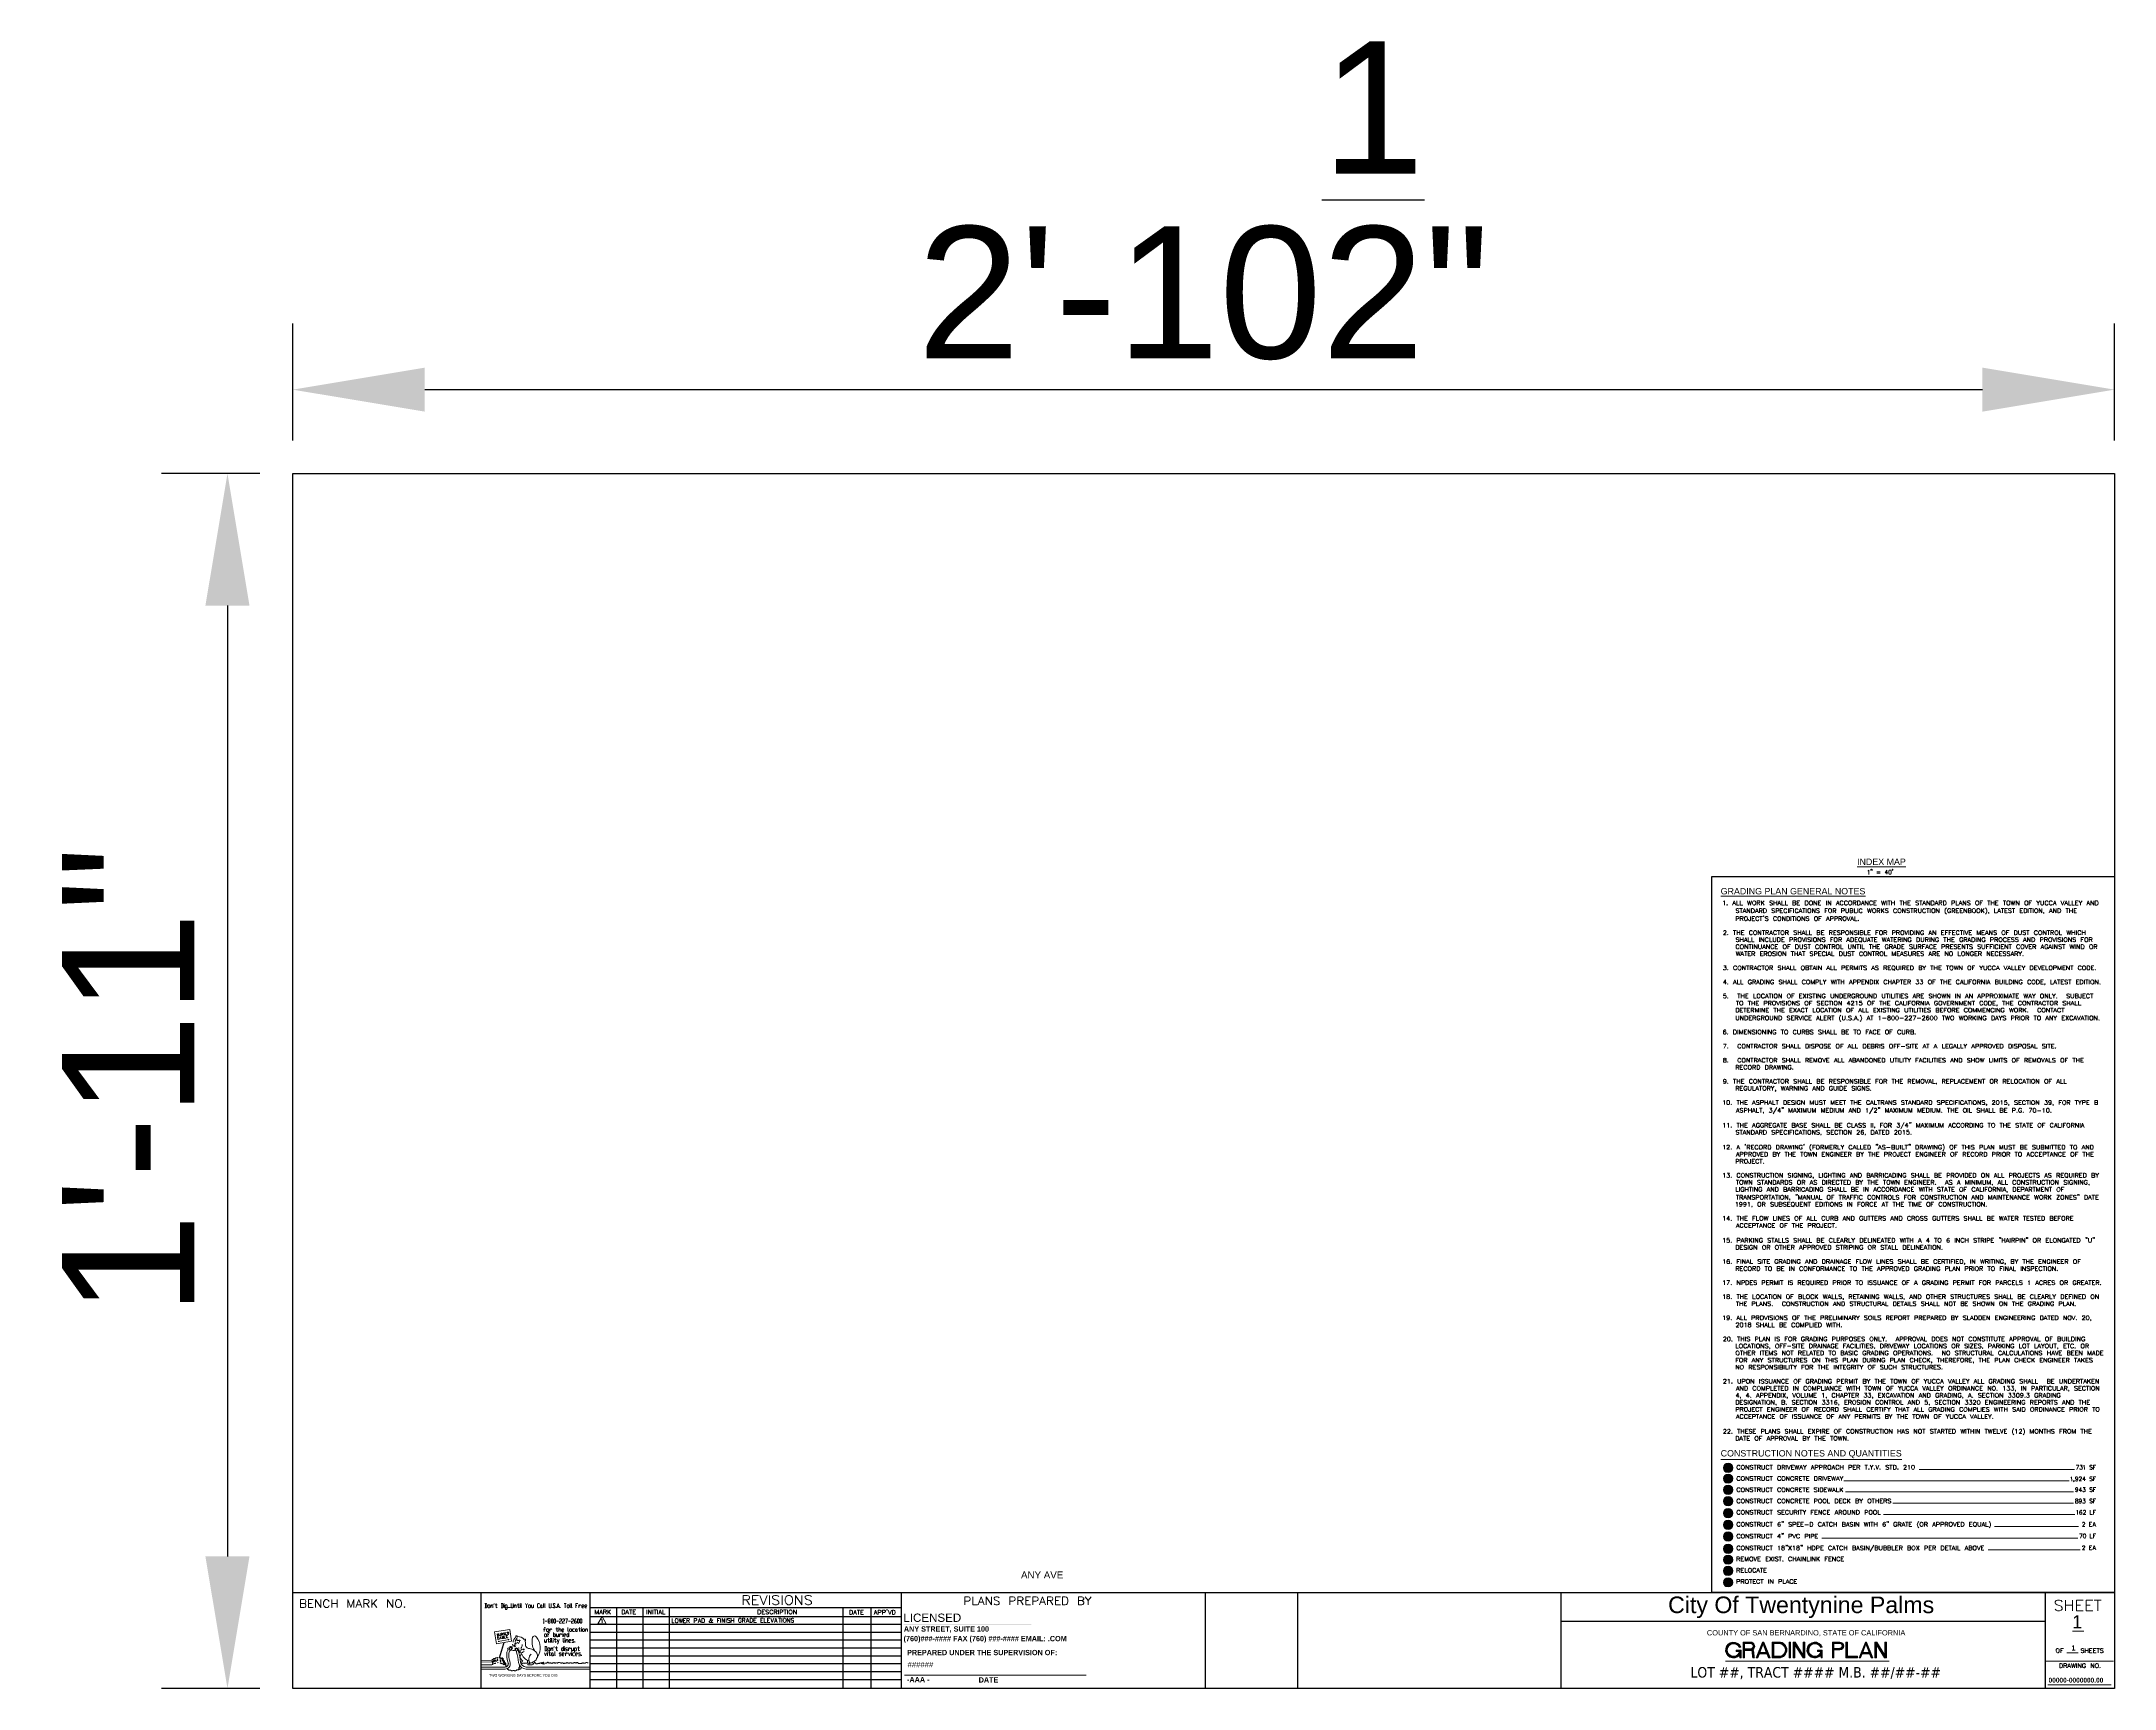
# Model space of a CAD drawing. Header units: millimetres. Extents: x -419 to 20046, y -14642 to 2638.
# Drawn here: x 3678.19 to 3717.43, y 911.91 to 943.09 of the extents above; entities that cross this region are included whole.
import ezdxf

# ---------------------------------------------------------------- set-up
doc = ezdxf.new("R2010")
doc.units = ezdxf.units.MM
for name, color, linetype in [('PDF10_---- NOTES', 7, 'Continuous'), ('PDF10_----TB03', 7, 'Continuous'), ('PDF10_----TX03', 7, 'Continuous'), ('PDF10_24x36$-$Yucca$Valley$TB$CUP$----LN03', 7, 'Continuous'), ('PDF10_24x36$-$Yucca$Valley$TB$CUP$----TB02', 7, 'Continuous'), ('PDF10_24x36$-$Yucca$Valley$TB$CUP$----TB03', 7, 'Continuous'), ('PDF10_24x36$-$Yucca$Valley$TB$CUP$BRDR', 7, 'Continuous'), ('PDF10_24x36$-$Yucca$Valley$TB$CUP$proposed', 7, 'Continuous'), ('PDF10_TEXT', 7, 'Continuous'), ('PDF10_VICINITY MAP', 7, 'Continuous')]:
    doc.layers.add(name, color=color, linetype=linetype)
doc.layers.add('PDF10_0', color=7, linetype='Continuous', true_color=0xb3b3b3)
doc.styles.add('PDF Arial', font='arial.ttf')
doc.styles.add('PDF Century Gothic', font='GOTHIC.TTF')
doc.styles.add('PDF Swis721 Ex BT', font='swisse.ttf')
doc.styles.add('PDF Tahoma', font='tahoma.ttf')
doc.styles.add('PDF TechnicBold', font='techb___.ttf')
doc.styles.get("Standard").update_dxf_attribs({"font": 'arial.ttf'})
doc.dimstyles.new('cad-block.com', dxfattribs={"dimtxt": 2.5, "dimasz": 2.5, "dimexe": 1.25, "dimexo": 0.625, "dimtad": 1, "dimlunit": 4, "dimtxsty": 'Standard', "dimcen": 2.5, "dimadec": 0, "dimazin": 0, "dimtfac": 1, "dimtmove": 0, "dimatfit": 3, "dimfxl": 1, "dimarcsym": 0})

msp = doc.modelspace()

# ---------------------------------------------------------------- texts
at = {"layer": 'PDF10_TEXT', "attachment_point": 7}
for s, insert, char_height, style in [('INDEX MAP', (3712.554, 927.502), 0.12, 'PDF Arial'), ('GRADING PLAN GENERAL NOTES', (3709.972, 926.943), 0.12, 'PDF Arial'), ('CONSTRUCTION NOTES AND QUANTITIES', (3709.972, 916.271), 0.12, 'PDF Arial'), ('ANY AVE', (3696.729, 913.995), 0.132, 'PDF Arial'), ('City Of Twentynine Palms', (3708.977, 913.244), 0.31345, 'PDF Arial'), ('LICENSED', (3694.502, 913.171), 0.1567, 'PDF Arial'), ('1', (3716.628, 913.049), 0.25, 'PDF Century Gothic'), ('(760)###-#### FAX (760) ###-#### EMAIL: .COM', (3694.506, 912.776), 0.09983, 'PDF TechnicBold'), ('ANY STREET, SUITE 100', (3694.511, 912.966), 0.09983, 'PDF TechnicBold'), ('COUNTY OF SAN BERNARDINO, STATE OF CALIFORNIA', (3709.711, 912.898), 0.1, 'PDF Arial'), ('1', (3716.612, 912.629), 0.1, 'PDF TechnicBold'), ('PREPARED UNDER THE SUPERVISION OF:', (3694.571, 912.541), 0.09983, 'PDF TechnicBold'), ('######', (3694.581, 912.311), 0.1045, 'PDF Arial'), ('TWO WORKING DAYS BEFORE YOU DIG', (3686.66, 912.136), 0.04788, 'PDF Swis721 Ex BT'), ('-AAA -', (3694.571, 912.03), 0.0998, 'PDF TechnicBold'), ('DATE', (3695.927, 912.024), 0.0998, 'PDF TechnicBold'), ('LOT ##, TRACT #### M.B. ##/##-##', (3709.4, 912.086), 0.2, 'PDF Tahoma'), ('00000-0000000.00', (3716.179, 912.023), 0.09, 'PDF TechnicBold')]:
    msp.add_mtext(s, dxfattribs=dict(at, insert=insert, char_height=char_height, style=style))

# ---------------------------------------------------------------- blocks, each defined once
blk = doc.blocks.new('*D23')
at = {"color": 0, "lineweight": -2, "transparency": 16777216}
for p, q in [((3682.943, 935.537), (3682.943, 937.749)), ((3717.427, 935.537), (3717.427, 937.749)), ((3685.443, 936.499), (3714.927, 936.499))]:
    blk.add_line(p, q, dxfattribs=at)
at = {"color": 0, "transparency": 16777216}
for points in [[(3685.443, 936.916), (3685.443, 936.083), (3682.943, 936.499)], [(3714.927, 936.916), (3714.927, 936.083), (3717.427, 936.499)]]:
    blk.add_solid(points, dxfattribs=at)
at = {"layer": 'Defpoints', "color": 0, "transparency": 16777216}
for p in [(3717.427, 936.499), (3682.943, 934.912), (3717.427, 934.912)]:
    blk.add_point(p, dxfattribs=at)
at = {"color": 0, "transparency": 16777216, "insert": (3700.185, 940.073), "char_height": 2.5, "attachment_point": 5}
blk.add_mtext('2\'-10{\\H1x;\\S1/2;}"', dxfattribs=at)
blk = doc.blocks.new('*D24')
at = {"color": 0, "lineweight": -2, "transparency": 16777216}
for p, q in [((3682.318, 934.912), (3680.458, 934.912)), ((3681.708, 932.412), (3681.708, 914.411)), ((3682.318, 911.911), (3680.458, 911.911))]:
    blk.add_line(p, q, dxfattribs=at)
at = {"color": 0, "transparency": 16777216}
for points in [[(3681.291, 932.412), (3682.125, 932.412), (3681.708, 934.912)], [(3681.291, 914.411), (3682.125, 914.411), (3681.708, 911.911)]]:
    blk.add_solid(points, dxfattribs=at)
at = {"layer": 'Defpoints', "color": 0, "transparency": 16777216}
for p in [(3682.943, 934.912), (3681.708, 911.911), (3682.943, 911.911)]:
    blk.add_point(p, dxfattribs=at)
at = {"color": 0, "transparency": 16777216, "insert": (3679.828, 923.411), "char_height": 2.5, "attachment_point": 5, "rotation": 90}
blk.add_mtext('1\'-11"', dxfattribs=at)

# ---------------------------------------------------------------- dimensions: what is measured, and where the dimension line sits
at = {"color": 1}
dim = msp.add_linear_dim(base=(3717.427, 936.499), p1=(3682.943, 934.912), p2=(3717.427, 934.912), dimstyle='cad-block.com', dxfattribs=at)
dim.commit()
dim.dimension.update_dxf_attribs({"geometry": '*D23', "text_midpoint": (3700.185, 940.073)})
dim = msp.add_linear_dim(base=(3681.708, 911.911), p1=(3682.943, 934.912), p2=(3682.943, 911.911), angle=90, dimstyle='cad-block.com', dxfattribs=at)
dim.commit()
dim.dimension.update_dxf_attribs({"geometry": '*D24', "text_midpoint": (3679.828, 923.411)})

# ---------------------------------------------------------------- linework, layer by layer
at = {"color": 1}
for p, q in [((3682.943, 913.727), (3717.427, 913.727)), ((3686.506, 913.726), (3686.506, 911.911)), ((3688.569, 913.726), (3688.569, 911.911)), ((3694.463, 913.726), (3694.463, 911.911)), ((3700.213, 913.727), (3700.213, 911.911)), ((3701.964, 913.727), (3701.964, 911.911)), ((3706.944, 913.727), (3706.944, 911.911)), ((3716.111, 913.726), (3716.111, 911.911)), ((3688.569, 913.447), (3694.463, 913.447)), ((3688.569, 913.277), (3694.463, 913.277)), ((3688.569, 913.128), (3694.463, 913.128)), ((3689.069, 913.447), (3689.069, 911.911)), ((3689.568, 913.447), (3689.568, 911.911)), ((3690.067, 913.447), (3690.067, 911.911)), ((3693.355, 913.447), (3693.355, 911.911)), ((3693.884, 913.447), (3693.884, 911.911)), ((3716.111, 913.177), (3706.944, 913.177)), ((3688.569, 912.979), (3694.463, 912.979)), ((3688.569, 912.83), (3694.463, 912.83)), ((3688.569, 912.68), (3694.463, 912.68)), ((3688.569, 912.531), (3694.463, 912.531)), ((3688.569, 912.382), (3694.463, 912.382)), ((3688.569, 912.233), (3694.463, 912.233)), ((3688.569, 912.084), (3694.463, 912.084))]:
    msp.add_line(p, q, dxfattribs=at)
for points in [[(3682.943, 934.912), (3717.427, 934.912), (3717.427, 911.911), (3682.943, 911.911)], [(3717.427, 913.727), (3709.805, 913.727), (3709.805, 927.282), (3717.427, 927.282)]]:
    msp.add_lwpolyline(points, close=True, dxfattribs=at)
at = {"layer": 'PDF10_---- NOTES', "lineweight": 20}
for points in [[(3712.554, 927.467), (3713.476, 927.467)], [(3709.972, 926.91), (3712.711, 926.91)], [(3709.972, 916.245), (3713.4, 916.245)]]:
    msp.add_lwpolyline(points, dxfattribs=at)
at = {"layer": 'PDF10_----TB03', "lineweight": 20}
for points in [[(3710.326, 912.691), (3710.356, 912.691, 3.605818), (3710.327, 912.539), (3710.337, 912.489), (3710.357, 912.489), (3710.357, 912.64), (3710.267, 912.64), (3710.267, 912.61), (3710.322, 912.61), (3710.322, 912.584)], [(3710.606, 912.51), (3710.601, 912.6, 0.212547), (3710.582, 912.645, 0.733214), (3710.535, 912.79), (3710.395, 912.79), (3710.395, 912.49)], [(3710.4, 912.495), (3710.4, 912.785), (3710.535, 912.785, -0.767337), (3710.573, 912.646)], [(3710.586, 912.511), (3710.581, 912.602, 0.414221), (3710.541, 912.641), (3710.416, 912.641), (3710.416, 912.501), (3710.406, 912.501), (3710.406, 912.781), (3710.536, 912.781, -0.824337), (3710.563, 912.647)], [(3710.411, 912.506), (3710.411, 912.776), (3710.536, 912.776, -0.999999), (3710.537, 912.647)], [(3710.536, 912.651), (3710.416, 912.651), (3710.416, 912.771), (3710.536, 912.771, -0.999994), (3710.537, 912.652)], [(3710.536, 912.656), (3710.421, 912.656), (3710.421, 912.766), (3710.536, 912.766, -1.000007), (3710.537, 912.657)], [(3710.536, 912.661), (3710.426, 912.661), (3710.426, 912.761), (3710.536, 912.761, -1.000001), (3710.537, 912.662)], [(3711.076, 912.491), (3710.946, 912.491), (3710.946, 912.791), (3711.076, 912.791, -0.999999), (3711.077, 912.492)], [(3711.076, 912.496), (3710.951, 912.496), (3710.951, 912.786), (3711.076, 912.786, -0.999997), (3711.077, 912.497)], [(3711.076, 912.501), (3710.956, 912.501), (3710.956, 912.781), (3711.076, 912.781, -1.000002), (3711.077, 912.502)], [(3711.076, 912.506), (3710.961, 912.506), (3710.961, 912.776), (3711.076, 912.776, -1), (3711.077, 912.507)], [(3711.076, 912.511), (3710.966, 912.511), (3710.966, 912.771), (3711.076, 912.771, -0.999998), (3711.077, 912.512)], [(3711.076, 912.516), (3710.971, 912.516), (3710.971, 912.766), (3711.076, 912.766, -1.000004), (3711.077, 912.517)], [(3711.076, 912.521), (3710.976, 912.521), (3710.976, 912.761), (3711.076, 912.761, -1.000001), (3711.077, 912.522)], [(3711.896, 912.691, 3.605818), (3711.866, 912.539), (3711.876, 912.489), (3711.896, 912.489), (3711.896, 912.64), (3711.806, 912.64), (3711.806, 912.61), (3711.861, 912.61), (3711.861, 912.584)], [(3712.226, 912.641), (3712.116, 912.641), (3712.116, 912.491), (3712.086, 912.491), (3712.086, 912.791), (3712.226, 912.791, -0.999993), (3712.227, 912.642)], [(3712.226, 912.646), (3712.111, 912.646), (3712.111, 912.496), (3712.091, 912.496), (3712.091, 912.786), (3712.226, 912.786, -1.000003), (3712.227, 912.647)], [(3712.226, 912.651), (3712.106, 912.651), (3712.106, 912.501), (3712.096, 912.501), (3712.096, 912.781), (3712.226, 912.781, -0.999999), (3712.227, 912.652)], [(3712.101, 912.506), (3712.101, 912.776), (3712.226, 912.776, -0.999994), (3712.227, 912.657)], [(3712.226, 912.661), (3712.106, 912.661), (3712.106, 912.771), (3712.226, 912.771, -1.000007), (3712.227, 912.662)], [(3712.226, 912.666), (3712.111, 912.666), (3712.111, 912.766), (3712.226, 912.766, -1.000001), (3712.227, 912.667)], [(3712.226, 912.671), (3712.116, 912.671), (3712.116, 912.761), (3712.226, 912.761, -0.999994), (3712.227, 912.672)], [(3710.396, 912.491), (3710.426, 912.491), (3710.426, 912.631), (3710.541, 912.631, -0.414211), (3710.571, 912.601), (3710.576, 912.511)], [(3710.581, 912.511), (3710.576, 912.601, 0.414217), (3710.541, 912.636), (3710.421, 912.636), (3710.421, 912.496), (3710.401, 912.496)], [(3710.411, 912.646), (3710.536, 912.646), (3710.541, 912.646, -0.41421), (3710.586, 912.601), (3710.591, 912.511)], [(3710.563, 912.647, -0.291477), (3710.591, 912.601), (3710.596, 912.511)], [(3710.574, 912.646, -0.240066), (3710.596, 912.601), (3710.601, 912.511)]]:
    msp.add_lwpolyline(points, format="xyb", dxfattribs=at)
for points in [[(3710.646, 912.491), (3710.766, 912.791), (3710.786, 912.791), (3710.906, 912.491), (3710.876, 912.491), (3710.846, 912.566), (3710.706, 912.566), (3710.676, 912.491)], [(3710.676, 912.501), (3710.656, 912.501), (3710.766, 912.781), (3710.786, 912.781), (3710.896, 912.501), (3710.876, 912.501), (3710.846, 912.576), (3710.706, 912.576)], [(3710.716, 912.591), (3710.776, 912.756), (3710.836, 912.591)], [(3711.266, 912.491), (3711.266, 912.791), (3711.296, 912.791), (3711.296, 912.491)], [(3711.271, 912.496), (3711.271, 912.786), (3711.291, 912.786), (3711.291, 912.496)], [(3711.276, 912.501), (3711.276, 912.781), (3711.286, 912.781), (3711.286, 912.501)], [(3711.346, 912.491), (3711.346, 912.791), (3711.381, 912.791), (3711.536, 912.541), (3711.536, 912.791), (3711.566, 912.791), (3711.566, 912.491), (3711.531, 912.491), (3711.376, 912.741), (3711.376, 912.491)], [(3711.351, 912.496), (3711.351, 912.786), (3711.376, 912.786), (3711.541, 912.521), (3711.541, 912.786), (3711.561, 912.786), (3711.561, 912.496), (3711.536, 912.496), (3711.371, 912.761), (3711.371, 912.496)], [(3711.356, 912.501), (3711.356, 912.781), (3711.371, 912.781), (3711.546, 912.501), (3711.546, 912.781), (3711.556, 912.781), (3711.556, 912.501), (3711.541, 912.501), (3711.366, 912.781), (3711.366, 912.501)], [(3712.341, 912.491), (3712.341, 912.791), (3712.371, 912.791), (3712.371, 912.521), (3712.561, 912.521), (3712.561, 912.491)], [(3712.346, 912.496), (3712.346, 912.786), (3712.366, 912.786), (3712.366, 912.516), (3712.556, 912.516), (3712.556, 912.496)], [(3712.351, 912.501), (3712.351, 912.781), (3712.361, 912.781), (3712.361, 912.511), (3712.551, 912.511), (3712.551, 912.501)], [(3712.591, 912.491), (3712.711, 912.791), (3712.731, 912.791), (3712.851, 912.491), (3712.821, 912.491), (3712.791, 912.566), (3712.651, 912.566), (3712.621, 912.491)], [(3712.621, 912.501), (3712.601, 912.501), (3712.711, 912.781), (3712.731, 912.781), (3712.841, 912.501), (3712.821, 912.501), (3712.791, 912.576), (3712.651, 912.576)], [(3712.661, 912.591), (3712.721, 912.756), (3712.781, 912.591)], [(3712.891, 912.491), (3712.891, 912.791), (3712.926, 912.791), (3713.081, 912.541), (3713.081, 912.791), (3713.111, 912.791), (3713.111, 912.491), (3713.076, 912.491), (3712.921, 912.741), (3712.921, 912.491)], [(3712.896, 912.496), (3712.896, 912.786), (3712.921, 912.786), (3713.086, 912.521), (3713.086, 912.786), (3713.106, 912.786), (3713.106, 912.496), (3713.081, 912.496), (3712.916, 912.761), (3712.916, 912.496)], [(3712.901, 912.501), (3712.901, 912.781), (3712.916, 912.781), (3713.091, 912.501), (3713.091, 912.781), (3713.101, 912.781), (3713.101, 912.501), (3713.086, 912.501), (3712.911, 912.781), (3712.911, 912.501)], [(3710.352, 912.635), (3710.272, 912.635), (3710.272, 912.615), (3710.327, 912.615), (3710.327, 912.579), (3710.342, 912.494), (3710.352, 912.494)], [(3710.347, 912.63), (3710.277, 912.63), (3710.277, 912.62), (3710.332, 912.62), (3710.332, 912.579), (3710.347, 912.499)], [(3711.891, 912.635), (3711.811, 912.635), (3711.811, 912.615), (3711.866, 912.615), (3711.866, 912.579), (3711.881, 912.494), (3711.891, 912.494)], [(3711.886, 912.63), (3711.816, 912.63), (3711.816, 912.62), (3711.871, 912.62), (3711.871, 912.579), (3711.886, 912.499)]]:
    msp.add_lwpolyline(points, close=True, dxfattribs=at)
for points in [[(3710.711, 912.591), (3710.771, 912.751), (3710.766, 912.751), (3710.676, 912.511), (3710.666, 912.511), (3710.766, 912.771), (3710.786, 912.771), (3710.886, 912.511), (3710.876, 912.511), (3710.786, 912.751), (3710.781, 912.751), (3710.841, 912.591)], [(3710.676, 912.521), (3710.766, 912.761), (3710.786, 912.761), (3710.876, 912.521)], [(3710.766, 912.786), (3710.786, 912.786)], [(3710.786, 912.776), (3710.766, 912.776)], [(3710.766, 912.766), (3710.786, 912.766)], [(3710.786, 912.756), (3710.766, 912.756)], [(3711.281, 912.506), (3711.281, 912.776)], [(3711.361, 912.506), (3711.361, 912.781)], [(3711.551, 912.776), (3711.551, 912.501)], [(3712.356, 912.776), (3712.356, 912.506), (3712.546, 912.506)], [(3712.656, 912.591), (3712.716, 912.751), (3712.711, 912.751), (3712.621, 912.511), (3712.611, 912.511), (3712.711, 912.771), (3712.731, 912.771), (3712.831, 912.511), (3712.821, 912.511), (3712.731, 912.751), (3712.726, 912.751), (3712.786, 912.591)], [(3712.621, 912.521), (3712.711, 912.761), (3712.731, 912.761), (3712.821, 912.521)], [(3712.711, 912.786), (3712.731, 912.786)], [(3712.731, 912.776), (3712.711, 912.776)], [(3712.711, 912.766), (3712.731, 912.766)], [(3712.731, 912.756), (3712.711, 912.756)], [(3712.906, 912.506), (3712.906, 912.781)], [(3713.096, 912.776), (3713.096, 912.501)], [(3710.065, 912.431), (3713.161, 912.431)], [(3710.337, 912.62), (3710.337, 912.579), (3710.342, 912.544), (3710.342, 912.625), (3710.282, 912.625)], [(3710.58, 912.49), (3710.612, 912.49)], [(3710.651, 912.496), (3710.676, 912.496)], [(3710.676, 912.506), (3710.661, 912.506)], [(3710.671, 912.516), (3710.676, 912.516)], [(3710.846, 912.586), (3710.706, 912.586)], [(3710.706, 912.581), (3710.846, 912.581)], [(3710.846, 912.571), (3710.706, 912.571)], [(3710.881, 912.516), (3710.876, 912.516)], [(3710.876, 912.506), (3710.891, 912.506)], [(3710.901, 912.496), (3710.876, 912.496)], [(3711.876, 912.62), (3711.876, 912.579), (3711.881, 912.544), (3711.881, 912.625), (3711.821, 912.625)], [(3711.866, 912.691), (3711.896, 912.691)], [(3712.226, 912.656), (3712.101, 912.656)], [(3712.596, 912.496), (3712.621, 912.496)], [(3712.621, 912.506), (3712.606, 912.506)], [(3712.616, 912.516), (3712.621, 912.516)], [(3712.791, 912.586), (3712.651, 912.586)], [(3712.651, 912.581), (3712.791, 912.581)], [(3712.791, 912.571), (3712.651, 912.571)], [(3712.826, 912.516), (3712.821, 912.516)], [(3712.821, 912.506), (3712.836, 912.506)], [(3712.846, 912.496), (3712.821, 912.496)]]:
    msp.add_lwpolyline(points, dxfattribs=at)
for centre, radius, start, end in [((3710.215, 912.642), 0.145, 20.0007, 321.9979), ((3710.216, 912.641), 0.14, 21.0001, 323.9976), ((3710.217, 912.641), 0.135, 22.0004, 325.9975), ((3710.217, 912.641), 0.13, 22.9998, 329.0019), ((3710.217, 912.641), 0.125, 23.9997, 331.0015), ((3710.217, 912.641), 0.12, 23.9996, 332.0016), ((3711.755, 912.642), 0.145, 20.0007, 321.9979), ((3711.756, 912.641), 0.14, 21.0001, 323.9976), ((3711.756, 912.641), 0.135, 22.0004, 325.9975), ((3711.757, 912.641), 0.13, 22.9998, 329.0019), ((3711.758, 912.641), 0.125, 23.9997, 331.0015), ((3711.758, 912.641), 0.12, 23.9996, 332.0016), ((3710.647, 912.512), 0.0696, 180.0011, 196.9996), ((3710.647, 912.512), 0.0646, 179.9989, 198.0043), ((3710.647, 912.512), 0.0596, 180.0012, 199.0008), ((3710.647, 912.512), 0.0546, 180, 201.0025), ((3710.647, 912.512), 0.0496, 180.0014, 203.9992), ((3710.647, 912.512), 0.0446, 180.002, 205.9965), ((3710.647, 912.511), 0.0396, 180.0024, 209.9953)]:
    msp.add_arc(centre, radius, start, end, dxfattribs=at)
at = {"layer": 'PDF10_----TX03', "lineweight": 20}
for points in [[(3710.023, 926.808), (3710.03, 926.812), (3710.042, 926.823), (3710.042, 926.743)], [(3710.198, 926.743), (3710.229, 926.823), (3710.26, 926.743)], [(3710.21, 926.77), (3710.248, 926.77)], [(3710.316, 926.663), (3710.309, 926.671), (3710.297, 926.675), (3710.282, 926.675), (3710.27, 926.671), (3710.263, 926.663), (3710.263, 926.656), (3710.267, 926.648), (3710.27, 926.644), (3710.278, 926.641), (3710.301, 926.633), (3710.309, 926.629), (3710.313, 926.626), (3710.316, 926.617), (3710.316, 926.606), (3710.309, 926.599), (3710.297, 926.595), (3710.282, 926.595), (3710.27, 926.599), (3710.263, 926.606)], [(3710.263, 926.446), (3710.263, 926.526), (3710.297, 926.526), (3710.309, 926.522), (3710.313, 926.519), (3710.316, 926.511), (3710.316, 926.5), (3710.313, 926.492), (3710.309, 926.488), (3710.297, 926.484), (3710.263, 926.484)], [(3710.278, 926.823), (3710.278, 926.743), (3710.324, 926.743)], [(3710.331, 926.675), (3710.385, 926.675)], [(3710.343, 926.823), (3710.343, 926.743), (3710.389, 926.743)], [(3710.343, 926.446), (3710.343, 926.526), (3710.377, 926.526), (3710.389, 926.522), (3710.393, 926.519), (3710.396, 926.511), (3710.396, 926.503), (3710.393, 926.496), (3710.389, 926.492), (3710.377, 926.488), (3710.343, 926.488)], [(3710.358, 926.675), (3710.358, 926.595)], [(3710.37, 926.488), (3710.396, 926.446)], [(3710.393, 926.595), (3710.423, 926.675), (3710.454, 926.595)], [(3710.404, 926.621), (3710.442, 926.621)], [(3710.473, 926.595), (3710.473, 926.675), (3710.526, 926.595), (3710.526, 926.675)], [(3710.48, 926.823), (3710.5, 926.743), (3710.518, 926.823), (3710.537, 926.743), (3710.556, 926.823)], [(3710.537, 926.526), (3710.537, 926.466), (3710.534, 926.454), (3710.53, 926.45), (3710.522, 926.446), (3710.515, 926.446), (3710.507, 926.45), (3710.503, 926.454), (3710.5, 926.466), (3710.5, 926.473)], [(3710.617, 926.446), (3710.568, 926.446), (3710.568, 926.526), (3710.617, 926.526)], [(3710.568, 926.488), (3710.598, 926.488)], [(3710.625, 926.595), (3710.655, 926.675), (3710.686, 926.595)], [(3710.636, 926.621), (3710.675, 926.621)], [(3710.694, 926.507), (3710.69, 926.515), (3710.682, 926.522), (3710.675, 926.526), (3710.66, 926.526), (3710.651, 926.522), (3710.644, 926.515), (3710.64, 926.507), (3710.636, 926.496), (3710.636, 926.476), (3710.64, 926.466), (3710.644, 926.457), (3710.651, 926.45), (3710.66, 926.446), (3710.675, 926.446), (3710.682, 926.45), (3710.69, 926.457), (3710.694, 926.466)], [(3710.663, 926.743), (3710.663, 926.823), (3710.697, 926.823), (3710.709, 926.82), (3710.713, 926.816), (3710.716, 926.808), (3710.716, 926.801), (3710.713, 926.793), (3710.709, 926.789), (3710.697, 926.786), (3710.663, 926.786)], [(3710.69, 926.786), (3710.716, 926.743)], [(3710.705, 926.595), (3710.705, 926.675), (3710.74, 926.675), (3710.75, 926.671), (3710.755, 926.667), (3710.758, 926.66), (3710.758, 926.652), (3710.755, 926.644), (3710.75, 926.641), (3710.74, 926.636), (3710.705, 926.636)], [(3710.709, 926.526), (3710.762, 926.526)], [(3710.731, 926.636), (3710.758, 926.595)], [(3710.735, 926.526), (3710.735, 926.446)], [(3710.743, 926.823), (3710.743, 926.743)], [(3710.796, 926.823), (3710.743, 926.77)], [(3710.762, 926.789), (3710.796, 926.743)], [(3710.789, 926.537), (3710.785, 926.534), (3710.781, 926.537), (3710.785, 926.541), (3710.789, 926.537), (3710.789, 926.53), (3710.785, 926.522), (3710.781, 926.519)], [(3710.869, 926.515), (3710.861, 926.522), (3710.85, 926.526), (3710.835, 926.526), (3710.823, 926.522), (3710.815, 926.515), (3710.815, 926.507), (3710.82, 926.5), (3710.823, 926.496), (3710.83, 926.492), (3710.854, 926.484), (3710.861, 926.481), (3710.865, 926.476), (3710.869, 926.469), (3710.869, 926.457), (3710.861, 926.45), (3710.85, 926.446), (3710.835, 926.446), (3710.823, 926.45), (3710.815, 926.457)], [(3710.953, 926.812), (3710.945, 926.82), (3710.934, 926.823), (3710.918, 926.823), (3710.907, 926.82), (3710.9, 926.812), (3710.9, 926.804), (3710.903, 926.796), (3710.907, 926.793), (3710.915, 926.789), (3710.937, 926.781), (3710.945, 926.777), (3710.949, 926.774), (3710.953, 926.766), (3710.953, 926.755), (3710.945, 926.747), (3710.934, 926.743), (3710.918, 926.743), (3710.907, 926.747), (3710.9, 926.755)], [(3710.995, 926.663), (3710.987, 926.671), (3710.975, 926.675), (3710.96, 926.675), (3710.949, 926.671), (3710.941, 926.663), (3710.941, 926.656), (3710.945, 926.648), (3710.949, 926.644), (3710.956, 926.641), (3710.98, 926.633), (3710.987, 926.629), (3710.99, 926.626), (3710.995, 926.617), (3710.995, 926.606), (3710.987, 926.599), (3710.975, 926.595), (3710.96, 926.595), (3710.949, 926.599), (3710.941, 926.606)], [(3710.98, 926.823), (3710.98, 926.743)], [(3710.98, 926.786), (3711.033, 926.786)], [(3711.021, 926.595), (3711.021, 926.675), (3711.055, 926.675), (3711.067, 926.671), (3711.07, 926.667), (3711.075, 926.66), (3711.075, 926.648), (3711.07, 926.641), (3711.067, 926.636), (3711.055, 926.633), (3711.021, 926.633)], [(3711.033, 926.823), (3711.033, 926.743)], [(3711.051, 926.743), (3711.082, 926.823), (3711.113, 926.743)], [(3711.063, 926.77), (3711.101, 926.77)], [(3711.15, 926.595), (3711.101, 926.595), (3711.101, 926.675), (3711.15, 926.675)], [(3711.101, 926.636), (3711.131, 926.636)], [(3711.131, 926.823), (3711.131, 926.743), (3711.177, 926.743)], [(3711.14, 926.446), (3711.14, 926.526), (3711.193, 926.446), (3711.193, 926.526)], [(3711.196, 926.823), (3711.196, 926.743), (3711.242, 926.743)], [(3711.254, 926.675), (3711.254, 926.595)], [(3711.284, 926.595), (3711.284, 926.675), (3711.334, 926.675)], [(3711.284, 926.636), (3711.315, 926.636)], [(3711.303, 926.526), (3711.303, 926.446)], [(3711.322, 926.526), (3711.375, 926.526)], [(3711.375, 926.786), (3711.387, 926.781), (3711.39, 926.777), (3711.395, 926.77), (3711.395, 926.759), (3711.39, 926.751), (3711.387, 926.747), (3711.375, 926.743), (3711.341, 926.743), (3711.341, 926.823), (3711.375, 926.823), (3711.387, 926.82), (3711.39, 926.816), (3711.395, 926.808), (3711.395, 926.801), (3711.39, 926.793), (3711.387, 926.789), (3711.375, 926.786), (3711.341, 926.786)], [(3711.349, 926.526), (3711.349, 926.446)], [(3711.353, 926.675), (3711.353, 926.595)], [(3711.395, 926.526), (3711.395, 926.446)], [(3711.47, 926.743), (3711.421, 926.743), (3711.421, 926.823), (3711.47, 926.823)], [(3711.421, 926.786), (3711.451, 926.786)], [(3711.451, 926.595), (3711.482, 926.675), (3711.513, 926.595)], [(3711.463, 926.621), (3711.501, 926.621)], [(3711.509, 926.446), (3711.509, 926.526), (3711.562, 926.446), (3711.562, 926.526)], [(3711.52, 926.675), (3711.574, 926.675)], [(3711.547, 926.675), (3711.547, 926.595)], [(3711.642, 926.515), (3711.635, 926.522), (3711.623, 926.526), (3711.608, 926.526), (3711.596, 926.522), (3711.589, 926.515), (3711.589, 926.507), (3711.593, 926.5), (3711.596, 926.496), (3711.604, 926.492), (3711.627, 926.484), (3711.635, 926.481), (3711.638, 926.476), (3711.642, 926.469), (3711.642, 926.457), (3711.635, 926.45), (3711.623, 926.446), (3711.608, 926.446), (3711.596, 926.45), (3711.589, 926.457)], [(3711.593, 926.675), (3711.593, 926.595)], [(3711.707, 926.595), (3711.707, 926.675), (3711.761, 926.595), (3711.761, 926.675)], [(3711.737, 926.743), (3711.737, 926.823), (3711.791, 926.743), (3711.791, 926.823)], [(3711.841, 926.663), (3711.833, 926.671), (3711.821, 926.675), (3711.806, 926.675), (3711.795, 926.671), (3711.787, 926.663), (3711.787, 926.656), (3711.791, 926.648), (3711.795, 926.644), (3711.802, 926.641), (3711.825, 926.633), (3711.833, 926.629), (3711.836, 926.626), (3711.841, 926.617), (3711.841, 926.606), (3711.833, 926.599), (3711.821, 926.595), (3711.806, 926.595), (3711.795, 926.599), (3711.787, 926.606)], [(3711.871, 926.743), (3711.821, 926.743), (3711.821, 926.823), (3711.871, 926.823)], [(3711.821, 926.786), (3711.851, 926.786)], [(3711.833, 926.446), (3711.833, 926.526), (3711.882, 926.526)], [(3711.833, 926.488), (3711.863, 926.488)], [(3711.947, 926.595), (3711.947, 926.675), (3711.996, 926.675)], [(3711.947, 926.636), (3711.977, 926.636)], [(3711.97, 926.446), (3712.001, 926.526), (3712.031, 926.446)], [(3711.974, 926.823), (3711.974, 926.743)], [(3711.981, 926.473), (3712.02, 926.473)], [(3712.004, 926.743), (3712.004, 926.823), (3712.057, 926.743), (3712.057, 926.823)], [(3712.05, 926.446), (3712.05, 926.526), (3712.084, 926.526), (3712.096, 926.522), (3712.1, 926.519), (3712.103, 926.511), (3712.103, 926.5), (3712.1, 926.492), (3712.096, 926.488), (3712.084, 926.484), (3712.05, 926.484)], [(3712.1, 926.595), (3712.1, 926.675), (3712.134, 926.675), (3712.145, 926.671), (3712.149, 926.667), (3712.153, 926.66), (3712.153, 926.652), (3712.149, 926.644), (3712.145, 926.641), (3712.134, 926.636), (3712.1, 926.636)], [(3712.126, 926.636), (3712.153, 926.595)], [(3712.13, 926.446), (3712.13, 926.526), (3712.164, 926.526), (3712.176, 926.522), (3712.18, 926.519), (3712.183, 926.511), (3712.183, 926.5), (3712.18, 926.492), (3712.176, 926.488), (3712.164, 926.484), (3712.13, 926.484)], [(3712.156, 926.743), (3712.187, 926.823), (3712.217, 926.743)], [(3712.168, 926.77), (3712.206, 926.77)], [(3712.21, 926.446), (3712.21, 926.526), (3712.244, 926.526), (3712.256, 926.522), (3712.26, 926.519), (3712.263, 926.511), (3712.263, 926.503), (3712.26, 926.496), (3712.256, 926.492), (3712.244, 926.488), (3712.21, 926.488)], [(3712.29, 926.804), (3712.286, 926.812), (3712.278, 926.82), (3712.271, 926.823), (3712.256, 926.823), (3712.248, 926.82), (3712.241, 926.812), (3712.236, 926.804), (3712.233, 926.793), (3712.233, 926.774), (3712.236, 926.762), (3712.241, 926.755), (3712.248, 926.747), (3712.256, 926.743), (3712.271, 926.743), (3712.278, 926.747), (3712.286, 926.755), (3712.29, 926.762)], [(3712.236, 926.488), (3712.263, 926.446)], [(3712.26, 926.595), (3712.26, 926.675), (3712.294, 926.675), (3712.305, 926.671), (3712.309, 926.667), (3712.313, 926.66), (3712.313, 926.648), (3712.309, 926.641), (3712.305, 926.636), (3712.294, 926.633), (3712.26, 926.633)], [(3712.37, 926.804), (3712.366, 926.812), (3712.358, 926.82), (3712.351, 926.823), (3712.336, 926.823), (3712.328, 926.82), (3712.321, 926.812), (3712.316, 926.804), (3712.313, 926.793), (3712.313, 926.774), (3712.316, 926.762), (3712.321, 926.755), (3712.328, 926.747), (3712.336, 926.743), (3712.351, 926.743), (3712.358, 926.747), (3712.366, 926.755), (3712.37, 926.762)], [(3712.34, 926.675), (3712.34, 926.617), (3712.343, 926.606), (3712.351, 926.599), (3712.362, 926.595), (3712.37, 926.595), (3712.381, 926.599), (3712.389, 926.606), (3712.393, 926.617), (3712.393, 926.675)], [(3712.362, 926.526), (3712.393, 926.446), (3712.423, 926.526)], [(3712.457, 926.636), (3712.469, 926.633), (3712.473, 926.629), (3712.476, 926.621), (3712.476, 926.61), (3712.473, 926.602), (3712.469, 926.599), (3712.457, 926.595), (3712.423, 926.595), (3712.423, 926.675), (3712.457, 926.675), (3712.469, 926.671), (3712.473, 926.667), (3712.476, 926.66), (3712.476, 926.652), (3712.473, 926.644), (3712.469, 926.641), (3712.457, 926.636), (3712.423, 926.636)], [(3712.431, 926.446), (3712.461, 926.526), (3712.491, 926.446)], [(3712.442, 926.473), (3712.481, 926.473)], [(3712.481, 926.743), (3712.481, 926.823), (3712.515, 926.823), (3712.526, 926.82), (3712.53, 926.816), (3712.534, 926.808), (3712.534, 926.801), (3712.53, 926.793), (3712.526, 926.789), (3712.515, 926.786), (3712.481, 926.786)], [(3712.503, 926.675), (3712.503, 926.595), (3712.549, 926.595)], [(3712.507, 926.786), (3712.534, 926.743)], [(3712.511, 926.526), (3712.511, 926.446), (3712.556, 926.446)], [(3712.568, 926.675), (3712.568, 926.595)], [(3712.629, 926.743), (3712.66, 926.823), (3712.69, 926.743)], [(3712.641, 926.77), (3712.678, 926.77)], [(3712.709, 926.743), (3712.709, 926.823), (3712.762, 926.743), (3712.762, 926.823)], [(3712.751, 926.675), (3712.77, 926.595), (3712.789, 926.675), (3712.808, 926.595), (3712.827, 926.675)], [(3712.922, 926.743), (3712.873, 926.743), (3712.873, 926.823), (3712.922, 926.823)], [(3712.873, 926.786), (3712.903, 926.786)], [(3712.934, 926.595), (3712.934, 926.675), (3712.968, 926.675), (3712.98, 926.671), (3712.983, 926.667), (3712.987, 926.66), (3712.987, 926.652), (3712.983, 926.644), (3712.98, 926.641), (3712.968, 926.636), (3712.934, 926.636)], [(3712.961, 926.636), (3712.987, 926.595)], [(3713.014, 926.675), (3713.014, 926.595)], [(3713.067, 926.675), (3713.014, 926.621)], [(3713.017, 926.823), (3713.036, 926.743), (3713.056, 926.823), (3713.075, 926.743), (3713.094, 926.823)], [(3713.033, 926.641), (3713.067, 926.595)], [(3713.143, 926.663), (3713.136, 926.671), (3713.124, 926.675), (3713.109, 926.675), (3713.097, 926.671), (3713.09, 926.663), (3713.09, 926.656), (3713.094, 926.648), (3713.097, 926.644), (3713.105, 926.641), (3713.128, 926.633), (3713.136, 926.629), (3713.14, 926.626), (3713.143, 926.617), (3713.143, 926.606), (3713.136, 926.599), (3713.124, 926.595), (3713.109, 926.595), (3713.097, 926.599), (3713.09, 926.606)], [(3713.116, 926.823), (3713.116, 926.743)], [(3713.136, 926.823), (3713.189, 926.823)], [(3713.162, 926.823), (3713.162, 926.743)], [(3713.208, 926.823), (3713.208, 926.743)], [(3713.208, 926.786), (3713.261, 926.786)], [(3713.261, 926.823), (3713.261, 926.743)], [(3713.361, 926.823), (3713.414, 926.823)], [(3713.387, 926.823), (3713.387, 926.743)], [(3713.414, 926.595), (3713.414, 926.675), (3713.467, 926.595), (3713.467, 926.675)], [(3713.433, 926.823), (3713.433, 926.743)], [(3713.433, 926.786), (3713.486, 926.786)], [(3713.486, 926.823), (3713.486, 926.743)], [(3713.547, 926.663), (3713.54, 926.671), (3713.528, 926.675), (3713.513, 926.675), (3713.501, 926.671), (3713.494, 926.663), (3713.494, 926.656), (3713.497, 926.648), (3713.501, 926.644), (3713.509, 926.641), (3713.531, 926.633), (3713.54, 926.629), (3713.543, 926.626), (3713.547, 926.617), (3713.547, 926.606), (3713.54, 926.599), (3713.528, 926.595), (3713.513, 926.595), (3713.501, 926.599), (3713.494, 926.606)], [(3713.566, 926.743), (3713.516, 926.743), (3713.516, 926.823), (3713.566, 926.823)], [(3713.516, 926.786), (3713.547, 926.786)], [(3713.562, 926.675), (3713.616, 926.675)], [(3713.589, 926.675), (3713.589, 926.595)], [(3713.635, 926.595), (3713.635, 926.675), (3713.669, 926.675), (3713.681, 926.671), (3713.684, 926.667), (3713.688, 926.66), (3713.688, 926.652), (3713.684, 926.644), (3713.681, 926.641), (3713.669, 926.636), (3713.635, 926.636)], [(3713.662, 926.636), (3713.688, 926.595)], [(3713.718, 926.812), (3713.711, 926.82), (3713.7, 926.823), (3713.684, 926.823), (3713.673, 926.82), (3713.665, 926.812), (3713.665, 926.804), (3713.669, 926.796), (3713.673, 926.793), (3713.681, 926.789), (3713.703, 926.781), (3713.711, 926.777), (3713.715, 926.774), (3713.718, 926.766), (3713.718, 926.755), (3713.711, 926.747), (3713.7, 926.743), (3713.684, 926.743), (3713.673, 926.747), (3713.665, 926.755)], [(3713.715, 926.675), (3713.715, 926.617), (3713.718, 926.606), (3713.727, 926.599), (3713.737, 926.595), (3713.745, 926.595), (3713.757, 926.599), (3713.764, 926.606), (3713.768, 926.617), (3713.768, 926.675)], [(3713.734, 926.823), (3713.787, 926.823)], [(3713.761, 926.823), (3713.761, 926.743)], [(3713.795, 926.743), (3713.825, 926.823), (3713.856, 926.743)], [(3713.807, 926.77), (3713.844, 926.77)], [(3713.867, 926.675), (3713.921, 926.675)], [(3713.875, 926.743), (3713.875, 926.823), (3713.928, 926.743), (3713.928, 926.823)], [(3713.894, 926.675), (3713.894, 926.595)], [(3713.94, 926.675), (3713.94, 926.595)], [(3714.027, 926.743), (3714.057, 926.823), (3714.088, 926.743)], [(3714.038, 926.77), (3714.077, 926.77)], [(3714.054, 926.595), (3714.054, 926.675), (3714.107, 926.595), (3714.107, 926.675)], [(3714.107, 926.743), (3714.107, 926.823), (3714.142, 926.823), (3714.153, 926.82), (3714.157, 926.816), (3714.161, 926.808), (3714.161, 926.801), (3714.157, 926.793), (3714.153, 926.789), (3714.142, 926.786), (3714.107, 926.786)], [(3714.134, 926.786), (3714.161, 926.743)], [(3714.324, 926.656), (3714.321, 926.663), (3714.313, 926.671), (3714.305, 926.675), (3714.29, 926.675), (3714.282, 926.671), (3714.275, 926.663), (3714.271, 926.656), (3714.267, 926.644), (3714.267, 926.626), (3714.271, 926.614), (3714.275, 926.606), (3714.282, 926.599), (3714.29, 926.595), (3714.305, 926.595), (3714.313, 926.599), (3714.321, 926.606), (3714.324, 926.614), (3714.324, 926.626), (3714.305, 926.626)], [(3714.347, 926.743), (3714.347, 926.823), (3714.382, 926.823), (3714.393, 926.82), (3714.397, 926.816), (3714.401, 926.808), (3714.401, 926.796), (3714.397, 926.789), (3714.393, 926.786), (3714.382, 926.781), (3714.347, 926.781)], [(3714.351, 926.595), (3714.351, 926.675), (3714.385, 926.675), (3714.397, 926.671), (3714.401, 926.667), (3714.404, 926.66), (3714.404, 926.652), (3714.401, 926.644), (3714.397, 926.641), (3714.385, 926.636), (3714.351, 926.636)], [(3714.377, 926.636), (3714.404, 926.595)], [(3714.427, 926.823), (3714.427, 926.743), (3714.473, 926.743)], [(3714.481, 926.595), (3714.431, 926.595), (3714.431, 926.675), (3714.481, 926.675)], [(3714.431, 926.636), (3714.462, 926.636)], [(3714.481, 926.743), (3714.511, 926.823), (3714.542, 926.743)], [(3714.492, 926.77), (3714.53, 926.77)], [(3714.553, 926.595), (3714.503, 926.595), (3714.503, 926.675), (3714.553, 926.675)], [(3714.503, 926.636), (3714.534, 926.636)], [(3714.561, 926.743), (3714.561, 926.823), (3714.614, 926.743), (3714.614, 926.823)], [(3714.576, 926.595), (3714.576, 926.675), (3714.629, 926.595), (3714.629, 926.675)], [(3714.694, 926.812), (3714.687, 926.82), (3714.675, 926.823), (3714.66, 926.823), (3714.648, 926.82), (3714.641, 926.812), (3714.641, 926.804), (3714.644, 926.796), (3714.648, 926.793), (3714.656, 926.789), (3714.678, 926.781), (3714.687, 926.777), (3714.69, 926.774), (3714.694, 926.766), (3714.694, 926.755), (3714.687, 926.747), (3714.675, 926.743), (3714.66, 926.743), (3714.648, 926.747), (3714.641, 926.755)], [(3714.694, 926.636), (3714.705, 926.633), (3714.709, 926.629), (3714.713, 926.621), (3714.713, 926.61), (3714.709, 926.602), (3714.705, 926.599), (3714.694, 926.595), (3714.66, 926.595), (3714.66, 926.675), (3714.694, 926.675), (3714.705, 926.671), (3714.709, 926.667), (3714.713, 926.66), (3714.713, 926.652), (3714.709, 926.644), (3714.705, 926.641), (3714.694, 926.636), (3714.66, 926.636)], [(3714.884, 926.743), (3714.884, 926.823), (3714.934, 926.823)], [(3714.884, 926.786), (3714.915, 926.786)], [(3714.907, 926.675), (3714.907, 926.595)], [(3714.961, 926.675), (3714.907, 926.621)], [(3714.927, 926.641), (3714.961, 926.595)], [(3715.022, 926.823), (3715.075, 926.823)], [(3715.048, 926.599), (3715.044, 926.595), (3715.041, 926.599), (3715.044, 926.602), (3715.048, 926.599), (3715.048, 926.591), (3715.044, 926.583), (3715.041, 926.58)], [(3715.048, 926.823), (3715.048, 926.743)], [(3715.094, 926.823), (3715.094, 926.743)], [(3715.094, 926.786), (3715.147, 926.786)], [(3715.147, 926.823), (3715.147, 926.743)], [(3715.158, 926.675), (3715.158, 926.595), (3715.204, 926.595)], [(3715.227, 926.743), (3715.177, 926.743), (3715.177, 926.823), (3715.227, 926.823)], [(3715.177, 926.786), (3715.208, 926.786)], [(3715.212, 926.595), (3715.242, 926.675), (3715.273, 926.595)], [(3715.223, 926.621), (3715.262, 926.621)], [(3715.281, 926.675), (3715.334, 926.675)], [(3715.307, 926.675), (3715.307, 926.595)], [(3715.318, 926.823), (3715.372, 926.823)], [(3715.345, 926.823), (3715.345, 926.743)], [(3715.402, 926.595), (3715.353, 926.595), (3715.353, 926.675), (3715.402, 926.675)], [(3715.353, 926.636), (3715.383, 926.636)], [(3715.475, 926.663), (3715.467, 926.671), (3715.456, 926.675), (3715.441, 926.675), (3715.429, 926.671), (3715.422, 926.663), (3715.422, 926.656), (3715.425, 926.648), (3715.429, 926.644), (3715.437, 926.641), (3715.46, 926.633), (3715.467, 926.629), (3715.471, 926.626), (3715.475, 926.617), (3715.475, 926.606), (3715.467, 926.599), (3715.456, 926.595), (3715.441, 926.595), (3715.429, 926.599), (3715.422, 926.606)], [(3715.467, 926.823), (3715.487, 926.743), (3715.505, 926.823), (3715.524, 926.743), (3715.543, 926.823)], [(3715.49, 926.675), (3715.543, 926.675)], [(3715.517, 926.675), (3715.517, 926.595)], [(3715.567, 926.743), (3715.567, 926.823), (3715.62, 926.743), (3715.62, 926.823)], [(3715.692, 926.595), (3715.642, 926.595), (3715.642, 926.675), (3715.692, 926.675)], [(3715.642, 926.636), (3715.673, 926.636)], [(3715.795, 926.675), (3715.795, 926.595)], [(3715.814, 926.743), (3715.814, 926.823), (3715.863, 926.823)], [(3715.814, 926.786), (3715.844, 926.786)], [(3715.814, 926.675), (3715.868, 926.675)], [(3715.841, 926.675), (3715.841, 926.595)], [(3715.887, 926.675), (3715.887, 926.595)], [(3715.951, 926.823), (3715.982, 926.786), (3715.982, 926.743)], [(3716.012, 926.823), (3715.982, 926.786)], [(3716.001, 926.595), (3716.001, 926.675), (3716.054, 926.595), (3716.054, 926.675)], [(3716.031, 926.823), (3716.031, 926.766), (3716.035, 926.755), (3716.043, 926.747), (3716.054, 926.743), (3716.062, 926.743), (3716.073, 926.747), (3716.081, 926.755), (3716.084, 926.766), (3716.084, 926.823)], [(3716.092, 926.599), (3716.088, 926.595), (3716.084, 926.599), (3716.088, 926.602), (3716.092, 926.599), (3716.092, 926.591), (3716.088, 926.583), (3716.084, 926.58)], [(3716.168, 926.804), (3716.164, 926.812), (3716.157, 926.82), (3716.149, 926.823), (3716.134, 926.823), (3716.127, 926.82), (3716.118, 926.812), (3716.115, 926.804), (3716.111, 926.793), (3716.111, 926.774), (3716.115, 926.762), (3716.118, 926.755), (3716.127, 926.747), (3716.134, 926.743), (3716.149, 926.743), (3716.157, 926.747), (3716.164, 926.755), (3716.168, 926.762)], [(3716.248, 926.804), (3716.244, 926.812), (3716.237, 926.82), (3716.229, 926.823), (3716.214, 926.823), (3716.207, 926.82), (3716.198, 926.812), (3716.195, 926.804), (3716.191, 926.793), (3716.191, 926.774), (3716.195, 926.762), (3716.198, 926.755), (3716.207, 926.747), (3716.214, 926.743), (3716.229, 926.743), (3716.237, 926.747), (3716.244, 926.755), (3716.248, 926.762)], [(3716.191, 926.595), (3716.222, 926.675), (3716.252, 926.595)], [(3716.203, 926.621), (3716.241, 926.621)], [(3716.263, 926.743), (3716.294, 926.823), (3716.324, 926.743)], [(3716.271, 926.595), (3716.271, 926.675), (3716.324, 926.595), (3716.324, 926.675)], [(3716.275, 926.77), (3716.313, 926.77)], [(3716.412, 926.823), (3716.443, 926.743), (3716.473, 926.823)], [(3716.481, 926.743), (3716.511, 926.823), (3716.542, 926.743)], [(3716.492, 926.77), (3716.53, 926.77)], [(3716.503, 926.675), (3716.557, 926.675)], [(3716.53, 926.675), (3716.53, 926.595)], [(3716.561, 926.823), (3716.561, 926.743), (3716.607, 926.743)], [(3716.576, 926.675), (3716.576, 926.595)], [(3716.576, 926.636), (3716.629, 926.636)], [(3716.625, 926.823), (3716.625, 926.743), (3716.671, 926.743)], [(3716.629, 926.675), (3716.629, 926.595)], [(3716.709, 926.595), (3716.66, 926.595), (3716.66, 926.675), (3716.709, 926.675)], [(3716.66, 926.636), (3716.69, 926.636)], [(3716.74, 926.743), (3716.69, 926.743), (3716.69, 926.823), (3716.74, 926.823)], [(3716.69, 926.786), (3716.721, 926.786)], [(3716.751, 926.823), (3716.782, 926.786), (3716.782, 926.743)], [(3716.812, 926.823), (3716.782, 926.786)], [(3716.9, 926.743), (3716.93, 926.823), (3716.961, 926.743)], [(3716.911, 926.77), (3716.949, 926.77)], [(3716.98, 926.743), (3716.98, 926.823), (3717.033, 926.743), (3717.033, 926.823)], [(3710.027, 926.241), (3710.027, 926.244), (3710.03, 926.252), (3710.035, 926.256), (3710.042, 926.26), (3710.057, 926.26), (3710.065, 926.256), (3710.069, 926.252), (3710.073, 926.244), (3710.073, 926.236), (3710.069, 926.229), (3710.061, 926.217), (3710.023, 926.18), (3710.076, 926.18)], [(3710.21, 926.26), (3710.263, 926.26)], [(3710.236, 926.26), (3710.236, 926.18)], [(3710.316, 926.115), (3710.309, 926.122), (3710.297, 926.126), (3710.282, 926.126), (3710.27, 926.122), (3710.263, 926.115), (3710.263, 926.107), (3710.267, 926.1), (3710.27, 926.096), (3710.278, 926.092), (3710.301, 926.084), (3710.309, 926.081), (3710.313, 926.076), (3710.316, 926.069), (3710.316, 926.057), (3710.309, 926.05), (3710.297, 926.046), (3710.282, 926.046), (3710.27, 926.05), (3710.263, 926.057)], [(3710.282, 926.26), (3710.282, 926.18)], [(3710.282, 926.221), (3710.335, 926.221)], [(3710.335, 926.26), (3710.335, 926.18)], [(3710.343, 926.126), (3710.343, 926.046)], [(3710.343, 926.088), (3710.396, 926.088)], [(3710.415, 926.18), (3710.366, 926.18), (3710.366, 926.26), (3710.415, 926.26)], [(3710.366, 926.221), (3710.396, 926.221)], [(3710.396, 926.126), (3710.396, 926.046)], [(3710.415, 926.046), (3710.446, 926.126), (3710.476, 926.046)], [(3710.427, 926.073), (3710.465, 926.073)], [(3710.495, 926.126), (3710.495, 926.046), (3710.541, 926.046)], [(3710.571, 926.241), (3710.568, 926.248), (3710.56, 926.256), (3710.553, 926.26), (3710.537, 926.26), (3710.53, 926.256), (3710.522, 926.248), (3710.518, 926.241), (3710.515, 926.229), (3710.515, 926.21), (3710.518, 926.199), (3710.522, 926.191), (3710.53, 926.183), (3710.537, 926.18), (3710.553, 926.18), (3710.56, 926.183), (3710.568, 926.191), (3710.571, 926.199)], [(3710.56, 926.126), (3710.56, 926.046), (3710.606, 926.046)], [(3710.682, 926.18), (3710.682, 926.26), (3710.735, 926.18), (3710.735, 926.26)], [(3710.705, 926.126), (3710.705, 926.046)], [(3710.735, 926.046), (3710.735, 926.126), (3710.789, 926.046), (3710.789, 926.126)], [(3710.755, 926.26), (3710.808, 926.26)], [(3710.781, 926.26), (3710.781, 926.18)], [(3710.873, 926.107), (3710.869, 926.115), (3710.861, 926.122), (3710.854, 926.126), (3710.838, 926.126), (3710.83, 926.122), (3710.823, 926.115), (3710.82, 926.107), (3710.815, 926.096), (3710.815, 926.076), (3710.82, 926.066), (3710.823, 926.057), (3710.83, 926.05), (3710.838, 926.046), (3710.854, 926.046), (3710.861, 926.05), (3710.869, 926.057), (3710.873, 926.066)], [(3710.827, 926.18), (3710.827, 926.26), (3710.861, 926.26), (3710.873, 926.256), (3710.876, 926.252), (3710.88, 926.244), (3710.88, 926.236), (3710.876, 926.229), (3710.873, 926.226), (3710.861, 926.221), (3710.827, 926.221)], [(3710.854, 926.221), (3710.88, 926.18)], [(3710.895, 926.18), (3710.926, 926.26), (3710.956, 926.18)], [(3710.9, 926.126), (3710.9, 926.046), (3710.945, 926.046)], [(3710.907, 926.206), (3710.945, 926.206)], [(3710.964, 926.126), (3710.964, 926.069), (3710.968, 926.057), (3710.975, 926.05), (3710.987, 926.046), (3710.995, 926.046), (3711.006, 926.05), (3711.014, 926.057), (3711.017, 926.069), (3711.017, 926.126)], [(3711.044, 926.26), (3711.097, 926.26)], [(3711.07, 926.26), (3711.07, 926.18)], [(3711.177, 926.046), (3711.128, 926.046), (3711.128, 926.126), (3711.177, 926.126)], [(3711.128, 926.088), (3711.158, 926.088)], [(3711.2, 926.18), (3711.2, 926.26), (3711.235, 926.26), (3711.246, 926.256), (3711.25, 926.252), (3711.254, 926.244), (3711.254, 926.236), (3711.25, 926.229), (3711.246, 926.226), (3711.235, 926.221), (3711.2, 926.221)], [(3711.227, 926.221), (3711.254, 926.18)], [(3711.28, 926.046), (3711.28, 926.126), (3711.315, 926.126), (3711.326, 926.122), (3711.33, 926.119), (3711.334, 926.111), (3711.334, 926.1), (3711.33, 926.092), (3711.326, 926.088), (3711.315, 926.084), (3711.28, 926.084)], [(3711.41, 926.248), (3711.402, 926.256), (3711.39, 926.26), (3711.375, 926.26), (3711.364, 926.256), (3711.356, 926.248), (3711.356, 926.241), (3711.36, 926.233), (3711.364, 926.229), (3711.371, 926.226), (3711.395, 926.217), (3711.402, 926.214), (3711.406, 926.21), (3711.41, 926.202), (3711.41, 926.191), (3711.402, 926.183), (3711.39, 926.18), (3711.375, 926.18), (3711.364, 926.183), (3711.356, 926.191)], [(3711.36, 926.046), (3711.36, 926.126), (3711.395, 926.126), (3711.406, 926.122), (3711.41, 926.119), (3711.414, 926.111), (3711.414, 926.103), (3711.41, 926.096), (3711.406, 926.092), (3711.395, 926.088), (3711.36, 926.088)], [(3711.387, 926.088), (3711.414, 926.046)], [(3711.436, 926.26), (3711.436, 926.18)], [(3711.436, 926.221), (3711.49, 926.221)], [(3711.49, 926.26), (3711.49, 926.18)], [(3711.509, 926.18), (3711.54, 926.26), (3711.57, 926.18)], [(3711.513, 926.126), (3711.543, 926.046), (3711.574, 926.126)], [(3711.52, 926.206), (3711.558, 926.206)], [(3711.589, 926.26), (3711.589, 926.18), (3711.635, 926.18)], [(3711.593, 926.126), (3711.593, 926.046)], [(3711.673, 926.115), (3711.665, 926.122), (3711.654, 926.126), (3711.638, 926.126), (3711.627, 926.122), (3711.62, 926.115), (3711.62, 926.107), (3711.623, 926.1), (3711.627, 926.096), (3711.635, 926.092), (3711.657, 926.084), (3711.665, 926.081), (3711.669, 926.076), (3711.673, 926.069), (3711.673, 926.057), (3711.665, 926.05), (3711.654, 926.046), (3711.638, 926.046), (3711.627, 926.05), (3711.62, 926.057)], [(3711.654, 926.26), (3711.654, 926.18), (3711.7, 926.18)], [(3711.7, 926.126), (3711.7, 926.046)], [(3711.833, 926.221), (3711.844, 926.217), (3711.848, 926.214), (3711.851, 926.206), (3711.851, 926.195), (3711.848, 926.187), (3711.844, 926.183), (3711.833, 926.18), (3711.798, 926.18), (3711.798, 926.26), (3711.833, 926.26), (3711.844, 926.256), (3711.848, 926.252), (3711.851, 926.244), (3711.851, 926.236), (3711.848, 926.229), (3711.844, 926.226), (3711.833, 926.221), (3711.798, 926.221)], [(3711.814, 926.046), (3711.814, 926.126), (3711.867, 926.046), (3711.867, 926.126)], [(3711.928, 926.18), (3711.878, 926.18), (3711.878, 926.26), (3711.928, 926.26)], [(3711.878, 926.221), (3711.909, 926.221)], [(3711.947, 926.115), (3711.94, 926.122), (3711.928, 926.126), (3711.913, 926.126), (3711.901, 926.122), (3711.894, 926.115), (3711.894, 926.107), (3711.897, 926.1), (3711.901, 926.096), (3711.909, 926.092), (3711.931, 926.084), (3711.94, 926.081), (3711.943, 926.076), (3711.947, 926.069), (3711.947, 926.057), (3711.94, 926.05), (3711.928, 926.046), (3711.913, 926.046), (3711.901, 926.05), (3711.894, 926.057)], [(3712.031, 926.18), (3712.031, 926.26), (3712.065, 926.26), (3712.076, 926.256), (3712.081, 926.252), (3712.084, 926.244), (3712.084, 926.236), (3712.081, 926.229), (3712.076, 926.226), (3712.065, 926.221), (3712.031, 926.221)], [(3712.054, 926.046), (3712.054, 926.126), (3712.103, 926.126)], [(3712.054, 926.088), (3712.084, 926.088)], [(3712.057, 926.221), (3712.084, 926.18)], [(3712.161, 926.18), (3712.111, 926.18), (3712.111, 926.26), (3712.161, 926.26)], [(3712.111, 926.221), (3712.141, 926.221)], [(3712.233, 926.248), (3712.225, 926.256), (3712.214, 926.26), (3712.198, 926.26), (3712.187, 926.256), (3712.18, 926.248), (3712.18, 926.241), (3712.183, 926.233), (3712.187, 926.229), (3712.195, 926.226), (3712.217, 926.217), (3712.225, 926.214), (3712.229, 926.21), (3712.233, 926.202), (3712.233, 926.191), (3712.225, 926.183), (3712.214, 926.18), (3712.198, 926.18), (3712.187, 926.183), (3712.18, 926.191)], [(3712.206, 926.046), (3712.206, 926.126), (3712.241, 926.126), (3712.251, 926.122), (3712.256, 926.119), (3712.26, 926.111), (3712.26, 926.103), (3712.256, 926.096), (3712.251, 926.092), (3712.241, 926.088), (3712.206, 926.088)], [(3712.233, 926.088), (3712.26, 926.046)], [(3712.26, 926.18), (3712.26, 926.26), (3712.294, 926.26), (3712.305, 926.256), (3712.309, 926.252), (3712.313, 926.244), (3712.313, 926.233), (3712.309, 926.226), (3712.305, 926.221), (3712.294, 926.217), (3712.26, 926.217)], [(3712.355, 926.046), (3712.385, 926.126), (3712.416, 926.046)], [(3712.366, 926.073), (3712.404, 926.073)], [(3712.423, 926.18), (3712.423, 926.26), (3712.476, 926.18), (3712.476, 926.26)], [(3712.556, 926.248), (3712.549, 926.256), (3712.537, 926.26), (3712.522, 926.26), (3712.511, 926.256), (3712.503, 926.248), (3712.503, 926.241), (3712.507, 926.233), (3712.511, 926.229), (3712.518, 926.226), (3712.541, 926.217), (3712.549, 926.214), (3712.553, 926.21), (3712.556, 926.202), (3712.556, 926.191), (3712.549, 926.183), (3712.537, 926.18), (3712.522, 926.18), (3712.511, 926.183), (3712.503, 926.191)], [(3712.564, 926.046), (3712.515, 926.046), (3712.515, 926.126), (3712.564, 926.126)], [(3712.515, 926.088), (3712.545, 926.088)], [(3712.583, 926.26), (3712.583, 926.18)], [(3712.648, 926.221), (3712.66, 926.217), (3712.663, 926.214), (3712.667, 926.206), (3712.667, 926.195), (3712.663, 926.187), (3712.66, 926.183), (3712.648, 926.18), (3712.614, 926.18), (3712.614, 926.26), (3712.648, 926.26), (3712.66, 926.256), (3712.663, 926.252), (3712.667, 926.244), (3712.667, 926.236), (3712.663, 926.229), (3712.66, 926.226), (3712.648, 926.221), (3712.614, 926.221)], [(3712.671, 926.126), (3712.671, 926.069), (3712.675, 926.057), (3712.682, 926.05), (3712.694, 926.046), (3712.701, 926.046), (3712.713, 926.05), (3712.721, 926.057), (3712.724, 926.069), (3712.724, 926.126)], [(3712.694, 926.26), (3712.694, 926.18), (3712.74, 926.18)], [(3712.743, 926.046), (3712.774, 926.126), (3712.804, 926.046)], [(3712.755, 926.073), (3712.793, 926.073)], [(3712.808, 926.18), (3712.758, 926.18), (3712.758, 926.26), (3712.808, 926.26)], [(3712.758, 926.221), (3712.789, 926.221)], [(3712.811, 926.126), (3712.865, 926.126)], [(3712.838, 926.126), (3712.838, 926.046)], [(3712.934, 926.046), (3712.884, 926.046), (3712.884, 926.126), (3712.934, 926.126)], [(3712.884, 926.088), (3712.915, 926.088)], [(3712.911, 926.18), (3712.911, 926.26), (3712.961, 926.26)], [(3712.911, 926.221), (3712.941, 926.221)], [(3713.029, 926.126), (3713.048, 926.046), (3713.067, 926.126), (3713.086, 926.046), (3713.105, 926.126)], [(3713.063, 926.18), (3713.063, 926.26), (3713.097, 926.26), (3713.109, 926.256), (3713.113, 926.252), (3713.116, 926.244), (3713.116, 926.236), (3713.113, 926.229), (3713.109, 926.226), (3713.097, 926.221), (3713.063, 926.221)], [(3713.09, 926.221), (3713.116, 926.18)], [(3713.116, 926.046), (3713.147, 926.126), (3713.177, 926.046)], [(3713.128, 926.073), (3713.166, 926.073)], [(3713.185, 926.126), (3713.238, 926.126)], [(3713.211, 926.126), (3713.211, 926.046)], [(3713.223, 926.18), (3713.223, 926.26), (3713.257, 926.26), (3713.269, 926.256), (3713.273, 926.252), (3713.276, 926.244), (3713.276, 926.233), (3713.273, 926.226), (3713.269, 926.221), (3713.257, 926.217), (3713.223, 926.217)], [(3713.307, 926.046), (3713.257, 926.046), (3713.257, 926.126), (3713.307, 926.126)], [(3713.257, 926.088), (3713.288, 926.088)], [(3713.303, 926.18), (3713.303, 926.26), (3713.337, 926.26), (3713.349, 926.256), (3713.353, 926.252), (3713.356, 926.244), (3713.356, 926.236), (3713.353, 926.229), (3713.349, 926.226), (3713.337, 926.221), (3713.303, 926.221)], [(3713.33, 926.221), (3713.356, 926.18)], [(3713.33, 926.046), (3713.33, 926.126), (3713.364, 926.126), (3713.376, 926.122), (3713.38, 926.119), (3713.383, 926.111), (3713.383, 926.103), (3713.38, 926.096), (3713.376, 926.092), (3713.364, 926.088), (3713.33, 926.088)], [(3713.356, 926.088), (3713.383, 926.046)], [(3713.41, 926.126), (3713.41, 926.046)], [(3713.441, 926.046), (3713.441, 926.126), (3713.494, 926.046), (3713.494, 926.126)], [(3713.456, 926.26), (3713.486, 926.18), (3713.516, 926.26)], [(3713.577, 926.107), (3713.574, 926.115), (3713.566, 926.122), (3713.558, 926.126), (3713.543, 926.126), (3713.536, 926.122), (3713.528, 926.115), (3713.524, 926.107), (3713.521, 926.096), (3713.521, 926.076), (3713.524, 926.066), (3713.528, 926.057), (3713.536, 926.05), (3713.543, 926.046), (3713.558, 926.046), (3713.566, 926.05), (3713.574, 926.057), (3713.577, 926.066), (3713.577, 926.076), (3713.558, 926.076)], [(3713.536, 926.26), (3713.536, 926.18)], [(3713.647, 926.26), (3713.647, 926.18)], [(3713.677, 926.18), (3713.677, 926.26), (3713.73, 926.18), (3713.73, 926.26)], [(3713.814, 926.241), (3713.81, 926.248), (3713.802, 926.256), (3713.795, 926.26), (3713.78, 926.26), (3713.772, 926.256), (3713.764, 926.248), (3713.761, 926.241), (3713.757, 926.229), (3713.757, 926.21), (3713.761, 926.199), (3713.764, 926.191), (3713.772, 926.183), (3713.78, 926.18), (3713.795, 926.18), (3713.802, 926.183), (3713.81, 926.191), (3713.814, 926.199), (3713.814, 926.21), (3713.795, 926.21)], [(3713.764, 926.126), (3713.764, 926.069), (3713.768, 926.057), (3713.776, 926.05), (3713.787, 926.046), (3713.795, 926.046), (3713.807, 926.05), (3713.814, 926.057), (3713.817, 926.069), (3713.817, 926.126)], [(3713.848, 926.046), (3713.848, 926.126), (3713.882, 926.126), (3713.894, 926.122), (3713.897, 926.119), (3713.902, 926.111), (3713.902, 926.103), (3713.897, 926.096), (3713.894, 926.092), (3713.882, 926.088), (3713.848, 926.088)], [(3713.875, 926.088), (3713.902, 926.046)], [(3713.909, 926.18), (3713.94, 926.26), (3713.97, 926.18)], [(3713.921, 926.206), (3713.958, 926.206)], [(3713.928, 926.126), (3713.928, 926.046)], [(3713.958, 926.046), (3713.958, 926.126), (3714.012, 926.046), (3714.012, 926.126)], [(3713.989, 926.18), (3713.989, 926.26), (3714.042, 926.18), (3714.042, 926.26)], [(3714.096, 926.107), (3714.092, 926.115), (3714.084, 926.122), (3714.077, 926.126), (3714.062, 926.126), (3714.054, 926.122), (3714.047, 926.115), (3714.042, 926.107), (3714.038, 926.096), (3714.038, 926.076), (3714.042, 926.066), (3714.047, 926.057), (3714.054, 926.05), (3714.062, 926.046), (3714.077, 926.046), (3714.084, 926.05), (3714.092, 926.057), (3714.096, 926.066), (3714.096, 926.076), (3714.077, 926.076)], [(3714.202, 926.18), (3714.153, 926.18), (3714.153, 926.26), (3714.202, 926.26)], [(3714.153, 926.221), (3714.183, 926.221)], [(3714.191, 926.126), (3714.244, 926.126)], [(3714.217, 926.126), (3714.217, 926.046)], [(3714.225, 926.18), (3714.225, 926.26), (3714.275, 926.26)], [(3714.225, 926.221), (3714.256, 926.221)], [(3714.263, 926.126), (3714.263, 926.046)], [(3714.263, 926.088), (3714.317, 926.088)], [(3714.294, 926.18), (3714.294, 926.26), (3714.343, 926.26)], [(3714.294, 926.221), (3714.324, 926.221)], [(3714.317, 926.126), (3714.317, 926.046)], [(3714.397, 926.046), (3714.347, 926.046), (3714.347, 926.126), (3714.397, 926.126)], [(3714.347, 926.088), (3714.377, 926.088)], [(3714.412, 926.18), (3714.362, 926.18), (3714.362, 926.26), (3714.412, 926.26)], [(3714.362, 926.221), (3714.393, 926.221)], [(3714.553, 926.107), (3714.549, 926.115), (3714.542, 926.122), (3714.534, 926.126), (3714.518, 926.126), (3714.511, 926.122), (3714.503, 926.115), (3714.5, 926.107), (3714.496, 926.096), (3714.496, 926.076), (3714.5, 926.066), (3714.503, 926.057), (3714.511, 926.05), (3714.518, 926.046), (3714.534, 926.046), (3714.542, 926.05), (3714.549, 926.057), (3714.553, 926.066), (3714.553, 926.076), (3714.534, 926.076)], [(3714.503, 926.26), (3714.557, 926.26)], [(3714.53, 926.26), (3714.53, 926.18)], [(3714.576, 926.26), (3714.576, 926.18)], [(3714.58, 926.046), (3714.58, 926.126), (3714.614, 926.126), (3714.625, 926.122), (3714.629, 926.119), (3714.633, 926.111), (3714.633, 926.103), (3714.629, 926.096), (3714.625, 926.092), (3714.614, 926.088), (3714.58, 926.088)], [(3714.595, 926.26), (3714.625, 926.18), (3714.656, 926.26)], [(3714.607, 926.088), (3714.633, 926.046)], [(3714.648, 926.046), (3714.678, 926.126), (3714.709, 926.046)], [(3714.66, 926.073), (3714.697, 926.073)], [(3714.724, 926.18), (3714.675, 926.18), (3714.675, 926.26), (3714.724, 926.26)], [(3714.675, 926.221), (3714.705, 926.221)], [(3714.808, 926.126), (3714.808, 926.046)], [(3714.827, 926.18), (3714.827, 926.26), (3714.857, 926.18), (3714.888, 926.26), (3714.888, 926.18)], [(3714.838, 926.046), (3714.838, 926.126), (3714.892, 926.046), (3714.892, 926.126)], [(3714.968, 926.18), (3714.918, 926.18), (3714.918, 926.26), (3714.968, 926.26)], [(3714.918, 926.221), (3714.949, 926.221)], [(3714.976, 926.107), (3714.972, 926.115), (3714.964, 926.122), (3714.957, 926.126), (3714.942, 926.126), (3714.934, 926.122), (3714.927, 926.115), (3714.922, 926.107), (3714.918, 926.096), (3714.918, 926.076), (3714.922, 926.066), (3714.927, 926.057), (3714.934, 926.05), (3714.942, 926.046), (3714.957, 926.046), (3714.964, 926.05), (3714.972, 926.057), (3714.976, 926.066), (3714.976, 926.076), (3714.957, 926.076)], [(3714.98, 926.18), (3715.01, 926.26), (3715.041, 926.18)], [(3714.991, 926.206), (3715.029, 926.206)], [(3715.06, 926.18), (3715.06, 926.26), (3715.113, 926.18), (3715.113, 926.26)], [(3715.082, 926.046), (3715.082, 926.126), (3715.117, 926.126), (3715.128, 926.122), (3715.132, 926.119), (3715.136, 926.111), (3715.136, 926.1), (3715.132, 926.092), (3715.128, 926.088), (3715.117, 926.084), (3715.082, 926.084)], [(3715.193, 926.248), (3715.185, 926.256), (3715.174, 926.26), (3715.158, 926.26), (3715.147, 926.256), (3715.14, 926.248), (3715.14, 926.241), (3715.143, 926.233), (3715.147, 926.229), (3715.155, 926.226), (3715.177, 926.217), (3715.185, 926.214), (3715.189, 926.21), (3715.193, 926.202), (3715.193, 926.191), (3715.185, 926.183), (3715.174, 926.18), (3715.158, 926.18), (3715.147, 926.183), (3715.14, 926.191)], [(3715.162, 926.046), (3715.162, 926.126), (3715.197, 926.126), (3715.208, 926.122), (3715.212, 926.119), (3715.216, 926.111), (3715.216, 926.103), (3715.212, 926.096), (3715.208, 926.092), (3715.197, 926.088), (3715.162, 926.088)], [(3715.189, 926.088), (3715.216, 926.046)], [(3715.38, 926.107), (3715.376, 926.115), (3715.368, 926.122), (3715.361, 926.126), (3715.345, 926.126), (3715.337, 926.122), (3715.33, 926.115), (3715.327, 926.107), (3715.322, 926.096), (3715.322, 926.076), (3715.327, 926.066), (3715.33, 926.057), (3715.337, 926.05), (3715.345, 926.046), (3715.361, 926.046), (3715.368, 926.05), (3715.376, 926.057), (3715.38, 926.066)], [(3715.383, 926.18), (3715.383, 926.26), (3715.433, 926.26)], [(3715.383, 926.221), (3715.414, 926.221)], [(3715.456, 926.046), (3715.407, 926.046), (3715.407, 926.126), (3715.456, 926.126)], [(3715.407, 926.088), (3715.437, 926.088)], [(3715.528, 926.115), (3715.521, 926.122), (3715.509, 926.126), (3715.494, 926.126), (3715.482, 926.122), (3715.475, 926.115), (3715.475, 926.107), (3715.478, 926.1), (3715.482, 926.096), (3715.49, 926.092), (3715.513, 926.084), (3715.521, 926.081), (3715.524, 926.076), (3715.528, 926.069), (3715.528, 926.057), (3715.521, 926.05), (3715.509, 926.046), (3715.494, 926.046), (3715.482, 926.05), (3715.475, 926.057)], [(3715.604, 926.115), (3715.597, 926.122), (3715.585, 926.126), (3715.57, 926.126), (3715.558, 926.122), (3715.551, 926.115), (3715.551, 926.107), (3715.555, 926.1), (3715.558, 926.096), (3715.567, 926.092), (3715.589, 926.084), (3715.597, 926.081), (3715.601, 926.076), (3715.604, 926.069), (3715.604, 926.057), (3715.597, 926.05), (3715.585, 926.046), (3715.57, 926.046), (3715.558, 926.05), (3715.551, 926.057)], [(3715.612, 926.26), (3715.612, 926.202), (3715.616, 926.191), (3715.623, 926.183), (3715.635, 926.18), (3715.642, 926.18), (3715.654, 926.183), (3715.662, 926.191), (3715.665, 926.202), (3715.665, 926.26)], [(3715.745, 926.248), (3715.738, 926.256), (3715.727, 926.26), (3715.711, 926.26), (3715.7, 926.256), (3715.692, 926.248), (3715.692, 926.241), (3715.696, 926.233), (3715.7, 926.229), (3715.707, 926.226), (3715.73, 926.217), (3715.738, 926.214), (3715.742, 926.21), (3715.745, 926.202), (3715.745, 926.191), (3715.738, 926.183), (3715.727, 926.18), (3715.711, 926.18), (3715.7, 926.183), (3715.692, 926.191)], [(3715.7, 926.046), (3715.73, 926.126), (3715.761, 926.046)], [(3715.711, 926.073), (3715.749, 926.073)], [(3715.761, 926.26), (3715.814, 926.26)], [(3715.78, 926.046), (3715.78, 926.126), (3715.833, 926.046), (3715.833, 926.126)], [(3715.788, 926.26), (3715.788, 926.18)], [(3715.967, 926.241), (3715.963, 926.248), (3715.955, 926.256), (3715.948, 926.26), (3715.932, 926.26), (3715.924, 926.256), (3715.917, 926.248), (3715.913, 926.241), (3715.909, 926.229), (3715.909, 926.21), (3715.913, 926.199), (3715.917, 926.191), (3715.924, 926.183), (3715.932, 926.18), (3715.948, 926.18), (3715.955, 926.183), (3715.963, 926.191), (3715.967, 926.199)], [(3716.023, 926.046), (3716.023, 926.126), (3716.058, 926.126), (3716.069, 926.122), (3716.073, 926.119), (3716.077, 926.111), (3716.077, 926.1), (3716.073, 926.092), (3716.069, 926.088), (3716.058, 926.084), (3716.023, 926.084)], [(3716.077, 926.18), (3716.077, 926.26), (3716.13, 926.18), (3716.13, 926.26)], [(3716.103, 926.046), (3716.103, 926.126), (3716.138, 926.126), (3716.149, 926.122), (3716.153, 926.119), (3716.157, 926.111), (3716.157, 926.103), (3716.153, 926.096), (3716.149, 926.092), (3716.138, 926.088), (3716.103, 926.088)], [(3716.13, 926.088), (3716.157, 926.046)], [(3716.149, 926.26), (3716.203, 926.26)], [(3716.176, 926.26), (3716.176, 926.18)], [(3716.222, 926.18), (3716.222, 926.26), (3716.256, 926.26), (3716.268, 926.256), (3716.271, 926.252), (3716.275, 926.244), (3716.275, 926.236), (3716.271, 926.229), (3716.268, 926.226), (3716.256, 926.221), (3716.222, 926.221)], [(3716.248, 926.221), (3716.275, 926.18)], [(3716.256, 926.126), (3716.287, 926.046), (3716.317, 926.126)], [(3716.336, 926.126), (3716.336, 926.046)], [(3716.416, 926.115), (3716.408, 926.122), (3716.397, 926.126), (3716.382, 926.126), (3716.37, 926.122), (3716.363, 926.115), (3716.363, 926.107), (3716.367, 926.1), (3716.37, 926.096), (3716.378, 926.092), (3716.401, 926.084), (3716.408, 926.081), (3716.412, 926.076), (3716.416, 926.069), (3716.416, 926.057), (3716.408, 926.05), (3716.397, 926.046), (3716.382, 926.046), (3716.37, 926.05), (3716.363, 926.057)], [(3716.385, 926.26), (3716.385, 926.18), (3716.431, 926.18)], [(3716.443, 926.126), (3716.443, 926.046)], [(3716.523, 926.26), (3716.542, 926.18), (3716.561, 926.26), (3716.58, 926.18), (3716.598, 926.26)], [(3716.557, 926.046), (3716.557, 926.126), (3716.61, 926.046), (3716.61, 926.126)], [(3716.622, 926.26), (3716.622, 926.18)], [(3716.622, 926.221), (3716.675, 926.221)], [(3716.69, 926.115), (3716.683, 926.122), (3716.671, 926.126), (3716.656, 926.126), (3716.644, 926.122), (3716.637, 926.115), (3716.637, 926.107), (3716.641, 926.1), (3716.644, 926.096), (3716.652, 926.092), (3716.675, 926.084), (3716.683, 926.081), (3716.687, 926.076), (3716.69, 926.069), (3716.69, 926.057), (3716.683, 926.05), (3716.671, 926.046), (3716.656, 926.046), (3716.644, 926.05), (3716.637, 926.057)], [(3716.675, 926.26), (3716.675, 926.18)], [(3716.705, 926.26), (3716.705, 926.18)], [(3716.797, 926.046), (3716.797, 926.126), (3716.847, 926.126)], [(3716.797, 926.088), (3716.828, 926.088)], [(3716.816, 926.26), (3716.816, 926.18)], [(3716.816, 926.221), (3716.869, 926.221)], [(3716.869, 926.26), (3716.869, 926.18)], [(3716.949, 926.046), (3716.949, 926.126), (3716.983, 926.126), (3716.995, 926.122), (3716.998, 926.119), (3717.003, 926.111), (3717.003, 926.103), (3716.998, 926.096), (3716.995, 926.092), (3716.983, 926.088), (3716.949, 926.088)], [(3716.976, 926.088), (3717.003, 926.046)], [(3710.32, 925.974), (3710.316, 925.981), (3710.309, 925.989), (3710.301, 925.993), (3710.286, 925.993), (3710.278, 925.989), (3710.27, 925.981), (3710.267, 925.974), (3710.263, 925.962), (3710.263, 925.943), (3710.267, 925.932), (3710.27, 925.924), (3710.278, 925.916), (3710.286, 925.913), (3710.301, 925.913), (3710.309, 925.916), (3710.316, 925.924), (3710.32, 925.932)], [(3710.263, 925.86), (3710.282, 925.78), (3710.301, 925.86), (3710.32, 925.78), (3710.34, 925.86)], [(3710.35, 925.78), (3710.381, 925.86), (3710.411, 925.78)], [(3710.362, 925.806), (3710.4, 925.806)], [(3710.42, 925.86), (3710.473, 925.86)], [(3710.43, 925.913), (3710.43, 925.993), (3710.484, 925.913), (3710.484, 925.993)], [(3710.446, 925.86), (3710.446, 925.78)], [(3710.541, 925.78), (3710.491, 925.78), (3710.491, 925.86), (3710.541, 925.86)], [(3710.491, 925.821), (3710.522, 925.821)], [(3710.503, 925.993), (3710.556, 925.993)], [(3710.53, 925.993), (3710.53, 925.913)], [(3710.564, 925.78), (3710.564, 925.86), (3710.598, 925.86), (3710.61, 925.856), (3710.614, 925.852), (3710.617, 925.845), (3710.617, 925.836), (3710.614, 925.829), (3710.61, 925.826), (3710.598, 925.821), (3710.564, 925.821)], [(3710.575, 925.993), (3710.575, 925.913)], [(3710.59, 925.821), (3710.617, 925.78)], [(3710.606, 925.913), (3710.606, 925.993), (3710.66, 925.913), (3710.66, 925.993)], [(3710.69, 925.993), (3710.69, 925.936), (3710.694, 925.924), (3710.701, 925.916), (3710.713, 925.913), (3710.72, 925.913), (3710.731, 925.916), (3710.74, 925.924), (3710.743, 925.936), (3710.743, 925.993)], [(3710.774, 925.78), (3710.724, 925.78), (3710.724, 925.86), (3710.774, 925.86)], [(3710.724, 925.821), (3710.755, 925.821)], [(3710.762, 925.913), (3710.793, 925.993), (3710.823, 925.913)], [(3710.774, 925.94), (3710.811, 925.94)], [(3710.796, 925.78), (3710.796, 925.86), (3710.83, 925.86), (3710.842, 925.856), (3710.846, 925.852), (3710.85, 925.845), (3710.85, 925.836), (3710.846, 925.829), (3710.842, 925.826), (3710.83, 925.821), (3710.796, 925.821)], [(3710.823, 925.821), (3710.85, 925.78)], [(3710.842, 925.913), (3710.842, 925.993), (3710.895, 925.913), (3710.895, 925.993)], [(3710.98, 925.974), (3710.975, 925.981), (3710.968, 925.989), (3710.96, 925.993), (3710.945, 925.993), (3710.937, 925.989), (3710.93, 925.981), (3710.926, 925.974), (3710.922, 925.962), (3710.922, 925.943), (3710.926, 925.932), (3710.93, 925.924), (3710.937, 925.916), (3710.945, 925.913), (3710.96, 925.913), (3710.968, 925.916), (3710.975, 925.924), (3710.98, 925.932)], [(3711.01, 925.848), (3711.002, 925.856), (3710.99, 925.86), (3710.975, 925.86), (3710.964, 925.856), (3710.956, 925.848), (3710.956, 925.841), (3710.96, 925.833), (3710.964, 925.829), (3710.971, 925.826), (3710.995, 925.818), (3711.002, 925.814), (3711.006, 925.81), (3711.01, 925.802), (3711.01, 925.791), (3711.002, 925.783), (3710.99, 925.78), (3710.975, 925.78), (3710.964, 925.783), (3710.956, 925.791)], [(3711.055, 925.913), (3711.006, 925.913), (3711.006, 925.993), (3711.055, 925.993)], [(3711.006, 925.955), (3711.036, 925.955)], [(3711.036, 925.86), (3711.036, 925.78)], [(3711.15, 925.78), (3711.15, 925.86), (3711.204, 925.78), (3711.204, 925.86)], [(3711.242, 925.913), (3711.242, 925.993), (3711.291, 925.993)], [(3711.242, 925.955), (3711.273, 925.955)], [(3711.303, 925.86), (3711.356, 925.86)], [(3711.33, 925.86), (3711.33, 925.78)], [(3711.375, 925.86), (3711.375, 925.78)], [(3711.375, 925.821), (3711.429, 925.821)], [(3711.429, 925.86), (3711.429, 925.78)], [(3711.448, 925.78), (3711.478, 925.86), (3711.509, 925.78)], [(3711.46, 925.806), (3711.497, 925.806)], [(3711.47, 925.993), (3711.47, 925.936), (3711.475, 925.924), (3711.482, 925.916), (3711.494, 925.913), (3711.501, 925.913), (3711.513, 925.916), (3711.52, 925.924), (3711.524, 925.936), (3711.524, 925.993)], [(3711.516, 925.86), (3711.57, 925.86)], [(3711.543, 925.86), (3711.543, 925.78)], [(3711.604, 925.981), (3711.596, 925.989), (3711.585, 925.993), (3711.57, 925.993), (3711.558, 925.989), (3711.551, 925.981), (3711.551, 925.974), (3711.555, 925.966), (3711.558, 925.962), (3711.566, 925.959), (3711.589, 925.951), (3711.596, 925.947), (3711.601, 925.943), (3711.604, 925.936), (3711.604, 925.924), (3711.596, 925.916), (3711.585, 925.913), (3711.57, 925.913), (3711.558, 925.916), (3711.551, 925.924)], [(3711.62, 925.993), (3711.673, 925.993)], [(3711.646, 925.993), (3711.646, 925.913)], [(3711.718, 925.848), (3711.711, 925.856), (3711.7, 925.86), (3711.684, 925.86), (3711.673, 925.856), (3711.665, 925.848), (3711.665, 925.841), (3711.669, 925.833), (3711.673, 925.829), (3711.681, 925.826), (3711.703, 925.818), (3711.711, 925.814), (3711.715, 925.81), (3711.718, 925.802), (3711.718, 925.791), (3711.711, 925.783), (3711.7, 925.78), (3711.684, 925.78), (3711.673, 925.783), (3711.665, 925.791)], [(3711.745, 925.78), (3711.745, 925.86), (3711.78, 925.86), (3711.791, 925.856), (3711.795, 925.852), (3711.798, 925.845), (3711.798, 925.833), (3711.795, 925.826), (3711.791, 925.821), (3711.78, 925.818), (3711.745, 925.818)], [(3711.825, 925.974), (3711.821, 925.981), (3711.814, 925.989), (3711.806, 925.993), (3711.791, 925.993), (3711.783, 925.989), (3711.776, 925.981), (3711.771, 925.974), (3711.768, 925.962), (3711.768, 925.943), (3711.771, 925.932), (3711.776, 925.924), (3711.783, 925.916), (3711.791, 925.913), (3711.806, 925.913), (3711.814, 925.916), (3711.821, 925.924), (3711.825, 925.932)], [(3711.875, 925.78), (3711.825, 925.78), (3711.825, 925.86), (3711.875, 925.86)], [(3711.825, 925.821), (3711.856, 925.821)], [(3711.951, 925.841), (3711.947, 925.848), (3711.94, 925.856), (3711.931, 925.86), (3711.916, 925.86), (3711.909, 925.856), (3711.901, 925.848), (3711.897, 925.841), (3711.894, 925.829), (3711.894, 925.81), (3711.897, 925.799), (3711.901, 925.791), (3711.909, 925.783), (3711.916, 925.78), (3711.931, 925.78), (3711.94, 925.783), (3711.947, 925.791), (3711.951, 925.799)], [(3711.936, 925.913), (3711.936, 925.993), (3711.989, 925.913), (3711.989, 925.993)], [(3711.977, 925.86), (3711.977, 925.78)], [(3711.996, 925.78), (3712.027, 925.86), (3712.057, 925.78)], [(3712.008, 925.993), (3712.061, 925.993)], [(3712.008, 925.806), (3712.046, 925.806)], [(3712.035, 925.993), (3712.035, 925.913)], [(3712.076, 925.86), (3712.076, 925.78), (3712.122, 925.78)], [(3712.081, 925.913), (3712.081, 925.993), (3712.115, 925.993), (3712.126, 925.989), (3712.13, 925.986), (3712.134, 925.977), (3712.134, 925.97), (3712.13, 925.962), (3712.126, 925.959), (3712.115, 925.955), (3712.081, 925.955)], [(3712.107, 925.955), (3712.134, 925.913)], [(3712.244, 925.993), (3712.244, 925.913), (3712.29, 925.913)], [(3712.301, 925.86), (3712.301, 925.802), (3712.305, 925.791), (3712.313, 925.783), (3712.324, 925.78), (3712.331, 925.78), (3712.343, 925.783), (3712.351, 925.791), (3712.355, 925.802), (3712.355, 925.86)], [(3712.435, 925.848), (3712.427, 925.856), (3712.416, 925.86), (3712.401, 925.86), (3712.389, 925.856), (3712.381, 925.848), (3712.381, 925.841), (3712.385, 925.833), (3712.389, 925.829), (3712.396, 925.826), (3712.42, 925.818), (3712.427, 925.814), (3712.431, 925.81), (3712.435, 925.802), (3712.435, 925.791), (3712.427, 925.783), (3712.416, 925.78), (3712.401, 925.78), (3712.389, 925.783), (3712.381, 925.791)], [(3712.389, 925.993), (3712.389, 925.936), (3712.393, 925.924), (3712.401, 925.916), (3712.411, 925.913), (3712.42, 925.913), (3712.431, 925.916), (3712.438, 925.924), (3712.442, 925.936), (3712.442, 925.993)], [(3712.45, 925.86), (3712.503, 925.86)], [(3712.473, 925.913), (3712.473, 925.993), (3712.526, 925.913), (3712.526, 925.993)], [(3712.476, 925.86), (3712.476, 925.78)], [(3712.545, 925.993), (3712.598, 925.993)], [(3712.571, 925.993), (3712.571, 925.913)], [(3712.617, 926.061), (3712.641, 926.039)], [(3712.617, 925.993), (3712.617, 925.913)], [(3712.648, 925.993), (3712.648, 925.913), (3712.694, 925.913)], [(3712.766, 925.78), (3712.766, 925.86), (3712.82, 925.78), (3712.82, 925.86)], [(3712.781, 925.993), (3712.835, 925.993)], [(3712.808, 925.993), (3712.808, 925.913)], [(3712.838, 925.86), (3712.891, 925.86)], [(3712.854, 925.993), (3712.854, 925.913)], [(3712.854, 925.955), (3712.907, 925.955)], [(3712.865, 925.86), (3712.865, 925.78)], [(3712.907, 925.993), (3712.907, 925.913)], [(3712.911, 925.78), (3712.911, 925.86), (3712.945, 925.86), (3712.956, 925.856), (3712.961, 925.852), (3712.964, 925.845), (3712.964, 925.836), (3712.961, 925.829), (3712.956, 925.826), (3712.945, 925.821), (3712.911, 925.821)], [(3712.987, 925.913), (3712.937, 925.913), (3712.937, 925.993), (3712.987, 925.993)], [(3712.937, 925.955), (3712.968, 925.955)], [(3712.937, 925.821), (3712.964, 925.78)], [(3713.075, 925.86), (3713.075, 925.78), (3713.121, 925.78)], [(3713.143, 925.974), (3713.14, 925.981), (3713.131, 925.989), (3713.124, 925.993), (3713.109, 925.993), (3713.101, 925.989), (3713.094, 925.981), (3713.09, 925.974), (3713.086, 925.962), (3713.086, 925.943), (3713.09, 925.932), (3713.094, 925.924), (3713.101, 925.916), (3713.109, 925.913), (3713.124, 925.913), (3713.131, 925.916), (3713.14, 925.924), (3713.143, 925.932), (3713.143, 925.943), (3713.124, 925.943)], [(3713.17, 925.913), (3713.17, 925.993), (3713.204, 925.993), (3713.216, 925.989), (3713.22, 925.986), (3713.223, 925.977), (3713.223, 925.97), (3713.22, 925.962), (3713.216, 925.959), (3713.204, 925.955), (3713.17, 925.955)], [(3713.196, 925.955), (3713.223, 925.913)], [(3713.22, 925.78), (3713.22, 925.86), (3713.25, 925.78), (3713.281, 925.86), (3713.281, 925.78)], [(3713.238, 925.913), (3713.269, 925.993), (3713.3, 925.913)], [(3713.25, 925.94), (3713.288, 925.94)], [(3713.361, 925.78), (3713.311, 925.78), (3713.311, 925.86), (3713.361, 925.86)], [(3713.311, 925.821), (3713.341, 925.821)], [(3713.371, 925.78), (3713.402, 925.86), (3713.433, 925.78)], [(3713.383, 925.806), (3713.421, 925.806)], [(3713.448, 925.913), (3713.398, 925.913), (3713.398, 925.993), (3713.448, 925.993)], [(3713.398, 925.955), (3713.429, 925.955)], [(3713.501, 925.848), (3713.494, 925.856), (3713.482, 925.86), (3713.467, 925.86), (3713.456, 925.856), (3713.448, 925.848), (3713.448, 925.841), (3713.451, 925.833), (3713.456, 925.829), (3713.463, 925.826), (3713.486, 925.818), (3713.494, 925.814), (3713.497, 925.81), (3713.501, 925.802), (3713.501, 925.791), (3713.494, 925.783), (3713.482, 925.78), (3713.467, 925.78), (3713.456, 925.783), (3713.448, 925.791)], [(3713.528, 925.86), (3713.528, 925.802), (3713.531, 925.791), (3713.54, 925.783), (3713.551, 925.78), (3713.558, 925.78), (3713.57, 925.783), (3713.577, 925.791), (3713.581, 925.802), (3713.581, 925.86)], [(3713.601, 925.981), (3713.593, 925.989), (3713.581, 925.993), (3713.566, 925.993), (3713.555, 925.989), (3713.547, 925.981), (3713.547, 925.974), (3713.551, 925.966), (3713.555, 925.962), (3713.562, 925.959), (3713.585, 925.951), (3713.593, 925.947), (3713.596, 925.943), (3713.601, 925.936), (3713.601, 925.924), (3713.593, 925.916), (3713.581, 925.913), (3713.566, 925.913), (3713.555, 925.916), (3713.547, 925.924)], [(3713.611, 925.78), (3713.611, 925.86), (3713.647, 925.86), (3713.657, 925.856), (3713.662, 925.852), (3713.665, 925.845), (3713.665, 925.836), (3713.662, 925.829), (3713.657, 925.826), (3713.647, 925.821), (3713.611, 925.821)], [(3713.627, 925.993), (3713.627, 925.936), (3713.631, 925.924), (3713.638, 925.916), (3713.65, 925.913), (3713.657, 925.913), (3713.669, 925.916), (3713.677, 925.924), (3713.681, 925.936), (3713.681, 925.993)], [(3713.638, 925.821), (3713.665, 925.78)], [(3713.742, 925.78), (3713.692, 925.78), (3713.692, 925.86), (3713.742, 925.86)], [(3713.692, 925.821), (3713.722, 925.821)], [(3713.711, 925.913), (3713.711, 925.993), (3713.745, 925.993), (3713.757, 925.989), (3713.761, 925.986), (3713.764, 925.977), (3713.764, 925.97), (3713.761, 925.962), (3713.757, 925.959), (3713.745, 925.955), (3713.711, 925.955)], [(3713.737, 925.955), (3713.764, 925.913)], [(3713.814, 925.848), (3713.807, 925.856), (3713.795, 925.86), (3713.78, 925.86), (3713.768, 925.856), (3713.761, 925.848), (3713.761, 925.841), (3713.764, 925.833), (3713.768, 925.829), (3713.776, 925.826), (3713.798, 925.818), (3713.807, 925.814), (3713.81, 925.81), (3713.814, 925.802), (3713.814, 925.791), (3713.807, 925.783), (3713.795, 925.78), (3713.78, 925.78), (3713.768, 925.783), (3713.761, 925.791)], [(3713.791, 925.913), (3713.791, 925.993), (3713.841, 925.993)], [(3713.791, 925.955), (3713.822, 925.955)], [(3713.848, 925.913), (3713.878, 925.993), (3713.909, 925.913)], [(3713.86, 925.94), (3713.897, 925.94)], [(3713.909, 925.78), (3713.94, 925.86), (3713.97, 925.78)], [(3713.921, 925.806), (3713.958, 925.806)], [(3713.982, 925.974), (3713.977, 925.981), (3713.97, 925.989), (3713.962, 925.993), (3713.947, 925.993), (3713.94, 925.989), (3713.932, 925.981), (3713.928, 925.974), (3713.924, 925.962), (3713.924, 925.943), (3713.928, 925.932), (3713.932, 925.924), (3713.94, 925.916), (3713.947, 925.913), (3713.962, 925.913), (3713.97, 925.916), (3713.977, 925.924), (3713.982, 925.932)], [(3713.989, 925.78), (3713.989, 925.86), (3714.023, 925.86), (3714.035, 925.856), (3714.038, 925.852), (3714.042, 925.845), (3714.042, 925.836), (3714.038, 925.829), (3714.035, 925.826), (3714.023, 925.821), (3713.989, 925.821)], [(3714.057, 925.913), (3714.008, 925.913), (3714.008, 925.993), (3714.057, 925.993)], [(3714.008, 925.955), (3714.038, 925.955)], [(3714.016, 925.821), (3714.042, 925.78)], [(3714.118, 925.78), (3714.069, 925.78), (3714.069, 925.86), (3714.118, 925.86)], [(3714.069, 925.821), (3714.1, 925.821)], [(3714.161, 925.913), (3714.161, 925.993), (3714.195, 925.993), (3714.207, 925.989), (3714.21, 925.986), (3714.214, 925.977), (3714.214, 925.966), (3714.21, 925.959), (3714.207, 925.955), (3714.195, 925.951), (3714.161, 925.951)], [(3714.222, 925.78), (3714.222, 925.86), (3714.275, 925.78), (3714.275, 925.86)], [(3714.241, 925.913), (3714.241, 925.993), (3714.275, 925.993), (3714.287, 925.989), (3714.29, 925.986), (3714.294, 925.977), (3714.294, 925.97), (3714.29, 925.962), (3714.287, 925.959), (3714.275, 925.955), (3714.241, 925.955)], [(3714.267, 925.955), (3714.294, 925.913)], [(3714.37, 925.913), (3714.321, 925.913), (3714.321, 925.993), (3714.37, 925.993)], [(3714.321, 925.955), (3714.351, 925.955)], [(3714.442, 925.981), (3714.435, 925.989), (3714.423, 925.993), (3714.408, 925.993), (3714.397, 925.989), (3714.389, 925.981), (3714.389, 925.974), (3714.393, 925.966), (3714.397, 925.962), (3714.404, 925.959), (3714.427, 925.951), (3714.435, 925.947), (3714.438, 925.943), (3714.442, 925.936), (3714.442, 925.924), (3714.435, 925.916), (3714.423, 925.913), (3714.408, 925.913), (3714.397, 925.916), (3714.389, 925.924)], [(3714.518, 925.913), (3714.469, 925.913), (3714.469, 925.993), (3714.518, 925.993)], [(3714.469, 925.955), (3714.5, 925.955)], [(3714.469, 925.86), (3714.469, 925.78), (3714.515, 925.78)], [(3714.542, 925.913), (3714.542, 925.993), (3714.595, 925.913), (3714.595, 925.993)], [(3714.614, 925.993), (3714.667, 925.993)], [(3714.617, 925.78), (3714.617, 925.86), (3714.671, 925.78), (3714.671, 925.86)], [(3714.641, 925.993), (3714.641, 925.913)], [(3714.736, 925.981), (3714.728, 925.989), (3714.717, 925.993), (3714.702, 925.993), (3714.69, 925.989), (3714.682, 925.981), (3714.682, 925.974), (3714.687, 925.966), (3714.69, 925.962), (3714.697, 925.959), (3714.721, 925.951), (3714.728, 925.947), (3714.732, 925.943), (3714.736, 925.936), (3714.736, 925.924), (3714.728, 925.916), (3714.717, 925.913), (3714.702, 925.913), (3714.69, 925.916), (3714.682, 925.924)], [(3714.755, 925.841), (3714.751, 925.848), (3714.743, 925.856), (3714.736, 925.86), (3714.721, 925.86), (3714.713, 925.856), (3714.705, 925.848), (3714.702, 925.841), (3714.697, 925.829), (3714.697, 925.81), (3714.702, 925.799), (3714.705, 925.791), (3714.713, 925.783), (3714.721, 925.78), (3714.736, 925.78), (3714.743, 925.783), (3714.751, 925.791), (3714.755, 925.799), (3714.755, 925.81), (3714.736, 925.81)], [(3714.831, 925.78), (3714.782, 925.78), (3714.782, 925.86), (3714.831, 925.86)], [(3714.782, 925.821), (3714.812, 925.821)], [(3714.892, 925.981), (3714.884, 925.989), (3714.873, 925.993), (3714.857, 925.993), (3714.847, 925.989), (3714.838, 925.981), (3714.838, 925.974), (3714.842, 925.966), (3714.847, 925.962), (3714.854, 925.959), (3714.877, 925.951), (3714.884, 925.947), (3714.888, 925.943), (3714.892, 925.936), (3714.892, 925.924), (3714.884, 925.916), (3714.873, 925.913), (3714.857, 925.913), (3714.847, 925.916), (3714.838, 925.924)], [(3714.854, 925.78), (3714.854, 925.86), (3714.888, 925.86), (3714.9, 925.856), (3714.903, 925.852), (3714.907, 925.845), (3714.907, 925.836), (3714.903, 925.829), (3714.9, 925.826), (3714.888, 925.821), (3714.854, 925.821)], [(3714.881, 925.821), (3714.907, 925.78)], [(3714.918, 925.993), (3714.918, 925.936), (3714.922, 925.924), (3714.93, 925.916), (3714.942, 925.913), (3714.949, 925.913), (3714.961, 925.916), (3714.968, 925.924), (3714.972, 925.936), (3714.972, 925.993)], [(3715.002, 925.913), (3715.002, 925.993), (3715.052, 925.993)], [(3715.002, 925.955), (3715.033, 925.955)], [(3715.014, 925.78), (3715.014, 925.86), (3715.067, 925.78), (3715.067, 925.86)], [(3715.071, 925.913), (3715.071, 925.993), (3715.121, 925.993)], [(3715.071, 925.955), (3715.102, 925.955)], [(3715.147, 925.78), (3715.097, 925.78), (3715.097, 925.86), (3715.147, 925.86)], [(3715.097, 925.821), (3715.128, 925.821)], [(3715.14, 925.993), (3715.14, 925.913)], [(3715.223, 925.974), (3715.22, 925.981), (3715.212, 925.989), (3715.204, 925.993), (3715.189, 925.993), (3715.182, 925.989), (3715.174, 925.981), (3715.17, 925.974), (3715.167, 925.962), (3715.167, 925.943), (3715.17, 925.932), (3715.174, 925.924), (3715.182, 925.916), (3715.189, 925.913), (3715.204, 925.913), (3715.212, 925.916), (3715.22, 925.924), (3715.223, 925.932)], [(3715.223, 925.841), (3715.22, 925.848), (3715.212, 925.856), (3715.204, 925.86), (3715.189, 925.86), (3715.182, 925.856), (3715.174, 925.848), (3715.17, 925.841), (3715.167, 925.829), (3715.167, 925.81), (3715.17, 925.799), (3715.174, 925.791), (3715.182, 925.783), (3715.189, 925.78), (3715.204, 925.78), (3715.212, 925.783), (3715.22, 925.791), (3715.223, 925.799)], [(3715.25, 925.993), (3715.25, 925.913)], [(3715.3, 925.78), (3715.25, 925.78), (3715.25, 925.86), (3715.3, 925.86)], [(3715.25, 925.821), (3715.281, 925.821)], [(3715.33, 925.913), (3715.281, 925.913), (3715.281, 925.993), (3715.33, 925.993)], [(3715.281, 925.955), (3715.311, 925.955)], [(3715.372, 925.848), (3715.364, 925.856), (3715.353, 925.86), (3715.337, 925.86), (3715.327, 925.856), (3715.318, 925.848), (3715.318, 925.841), (3715.322, 925.833), (3715.327, 925.829), (3715.334, 925.826), (3715.357, 925.818), (3715.364, 925.814), (3715.368, 925.81), (3715.372, 925.802), (3715.372, 925.791), (3715.364, 925.783), (3715.353, 925.78), (3715.337, 925.78), (3715.327, 925.783), (3715.318, 925.791)], [(3715.353, 925.913), (3715.353, 925.993), (3715.407, 925.913), (3715.407, 925.993)], [(3715.448, 925.848), (3715.441, 925.856), (3715.429, 925.86), (3715.414, 925.86), (3715.402, 925.856), (3715.395, 925.848), (3715.395, 925.841), (3715.398, 925.833), (3715.402, 925.829), (3715.41, 925.826), (3715.433, 925.818), (3715.441, 925.814), (3715.444, 925.81), (3715.448, 925.802), (3715.448, 925.791), (3715.441, 925.783), (3715.429, 925.78), (3715.414, 925.78), (3715.402, 925.783), (3715.395, 925.791)], [(3715.425, 925.993), (3715.478, 925.993)], [(3715.452, 925.993), (3715.452, 925.913)], [(3715.463, 925.78), (3715.494, 925.86), (3715.524, 925.78)], [(3715.475, 925.806), (3715.513, 925.806)], [(3715.543, 925.78), (3715.543, 925.86), (3715.577, 925.86), (3715.589, 925.856), (3715.593, 925.852), (3715.597, 925.845), (3715.597, 925.836), (3715.593, 925.829), (3715.589, 925.826), (3715.577, 925.821), (3715.543, 925.821)], [(3715.57, 925.821), (3715.597, 925.78)], [(3715.631, 925.974), (3715.627, 925.981), (3715.62, 925.989), (3715.612, 925.993), (3715.597, 925.993), (3715.589, 925.989), (3715.582, 925.981), (3715.577, 925.974), (3715.574, 925.962), (3715.574, 925.943), (3715.577, 925.932), (3715.582, 925.924), (3715.589, 925.916), (3715.597, 925.913), (3715.612, 925.913), (3715.62, 925.916), (3715.627, 925.924), (3715.631, 925.932)], [(3715.612, 925.86), (3715.642, 925.821), (3715.642, 925.78)], [(3715.673, 925.86), (3715.642, 925.821)], [(3715.73, 925.993), (3715.761, 925.913), (3715.791, 925.993)], [(3715.86, 925.913), (3715.81, 925.913), (3715.81, 925.993), (3715.86, 925.993)], [(3715.81, 925.955), (3715.841, 925.955)], [(3715.883, 925.913), (3715.883, 925.993), (3715.917, 925.993), (3715.928, 925.989), (3715.932, 925.986), (3715.936, 925.977), (3715.936, 925.97), (3715.932, 925.962), (3715.928, 925.959), (3715.917, 925.955), (3715.883, 925.955)], [(3715.909, 925.955), (3715.936, 925.913)], [(3716.031, 925.913), (3716.062, 925.993), (3716.092, 925.913)], [(3716.043, 925.94), (3716.081, 925.94)], [(3716.164, 925.974), (3716.161, 925.981), (3716.153, 925.989), (3716.145, 925.993), (3716.13, 925.993), (3716.123, 925.989), (3716.115, 925.981), (3716.111, 925.974), (3716.108, 925.962), (3716.108, 925.943), (3716.111, 925.932), (3716.115, 925.924), (3716.123, 925.916), (3716.13, 925.913), (3716.145, 925.913), (3716.153, 925.916), (3716.161, 925.924), (3716.164, 925.932), (3716.164, 925.943), (3716.145, 925.943)], [(3716.18, 925.913), (3716.21, 925.993), (3716.241, 925.913)], [(3716.191, 925.94), (3716.229, 925.94)], [(3716.26, 925.993), (3716.26, 925.913)], [(3716.29, 925.913), (3716.29, 925.993), (3716.343, 925.913), (3716.343, 925.993)], [(3716.423, 925.981), (3716.416, 925.989), (3716.404, 925.993), (3716.389, 925.993), (3716.378, 925.989), (3716.37, 925.981), (3716.37, 925.974), (3716.374, 925.966), (3716.378, 925.962), (3716.385, 925.959), (3716.408, 925.951), (3716.416, 925.947), (3716.42, 925.943), (3716.423, 925.936), (3716.423, 925.924), (3716.416, 925.916), (3716.404, 925.913), (3716.389, 925.913), (3716.378, 925.916), (3716.37, 925.924)], [(3716.438, 925.993), (3716.492, 925.993)], [(3716.465, 925.993), (3716.465, 925.913)], [(3716.583, 925.993), (3716.603, 925.913), (3716.622, 925.993), (3716.641, 925.913), (3716.66, 925.993)], [(3716.683, 925.993), (3716.683, 925.913)], [(3716.713, 925.913), (3716.713, 925.993), (3716.767, 925.913), (3716.767, 925.993)], [(3717.041, 925.913), (3717.041, 925.993), (3717.075, 925.993), (3717.087, 925.989), (3717.09, 925.986), (3717.094, 925.977), (3717.094, 925.97), (3717.09, 925.962), (3717.087, 925.959), (3717.075, 925.955), (3717.041, 925.955)], [(3717.068, 925.955), (3717.094, 925.913)], [(3710.03, 925.593), (3710.073, 925.593), (3710.05, 925.562), (3710.061, 925.562), (3710.069, 925.559), (3710.073, 925.555), (3710.076, 925.543), (3710.076, 925.536), (3710.073, 925.525), (3710.065, 925.516), (3710.054, 925.513), (3710.042, 925.513), (3710.03, 925.516), (3710.027, 925.521), (3710.023, 925.528)], [(3710.061, 925.246), (3710.061, 925.326), (3710.023, 925.273), (3710.08, 925.273)], [(3710.21, 925.246), (3710.24, 925.326), (3710.27, 925.246)], [(3710.29, 925.326), (3710.29, 925.246), (3710.335, 925.246)], [(3710.355, 925.326), (3710.355, 925.246), (3710.4, 925.246)], [(3710.385, 925.513), (3710.385, 925.593), (3710.438, 925.513), (3710.438, 925.593)], [(3710.457, 925.593), (3710.51, 925.593)], [(3710.484, 925.593), (3710.484, 925.513)], [(3710.553, 925.307), (3710.549, 925.315), (3710.541, 925.322), (3710.534, 925.326), (3710.518, 925.326), (3710.51, 925.322), (3710.503, 925.315), (3710.5, 925.307), (3710.495, 925.296), (3710.495, 925.276), (3710.5, 925.266), (3710.503, 925.258), (3710.51, 925.25), (3710.518, 925.246), (3710.534, 925.246), (3710.541, 925.25), (3710.549, 925.258), (3710.553, 925.266), (3710.553, 925.276), (3710.534, 925.276)], [(3710.53, 925.513), (3710.53, 925.593), (3710.564, 925.593), (3710.575, 925.589), (3710.58, 925.586), (3710.583, 925.578), (3710.583, 925.57), (3710.58, 925.562), (3710.575, 925.559), (3710.564, 925.555), (3710.53, 925.555)], [(3710.556, 925.555), (3710.583, 925.513)], [(3710.58, 925.246), (3710.58, 925.326), (3710.614, 925.326), (3710.625, 925.322), (3710.629, 925.319), (3710.633, 925.311), (3710.633, 925.303), (3710.629, 925.296), (3710.625, 925.292), (3710.614, 925.288), (3710.58, 925.288)], [(3710.598, 925.513), (3710.629, 925.593), (3710.66, 925.513)], [(3710.606, 925.288), (3710.633, 925.246)], [(3710.61, 925.54), (3710.648, 925.54)], [(3710.648, 925.246), (3710.678, 925.326), (3710.709, 925.246)], [(3710.731, 925.574), (3710.728, 925.581), (3710.72, 925.589), (3710.713, 925.593), (3710.697, 925.593), (3710.69, 925.589), (3710.682, 925.581), (3710.678, 925.574), (3710.675, 925.562), (3710.675, 925.543), (3710.678, 925.532), (3710.682, 925.525), (3710.69, 925.516), (3710.697, 925.513), (3710.713, 925.513), (3710.72, 925.516), (3710.728, 925.525), (3710.731, 925.532)], [(3710.747, 925.593), (3710.8, 925.593)], [(3710.774, 925.593), (3710.774, 925.513)], [(3710.808, 925.326), (3710.808, 925.246)], [(3710.838, 925.246), (3710.838, 925.326), (3710.891, 925.246), (3710.891, 925.326)], [(3710.903, 925.513), (3710.903, 925.593), (3710.937, 925.593), (3710.949, 925.589), (3710.953, 925.586), (3710.956, 925.578), (3710.956, 925.57), (3710.953, 925.562), (3710.949, 925.559), (3710.937, 925.555), (3710.903, 925.555)], [(3710.975, 925.307), (3710.971, 925.315), (3710.964, 925.322), (3710.956, 925.326), (3710.941, 925.326), (3710.934, 925.322), (3710.926, 925.315), (3710.922, 925.307), (3710.918, 925.296), (3710.918, 925.276), (3710.922, 925.266), (3710.926, 925.258), (3710.934, 925.25), (3710.941, 925.246), (3710.956, 925.246), (3710.964, 925.25), (3710.971, 925.258), (3710.975, 925.266), (3710.975, 925.276), (3710.956, 925.276)], [(3710.93, 925.555), (3710.956, 925.513)], [(3711.113, 925.581), (3711.105, 925.589), (3711.094, 925.593), (3711.078, 925.593), (3711.067, 925.589), (3711.06, 925.581), (3711.06, 925.574), (3711.063, 925.566), (3711.067, 925.562), (3711.075, 925.559), (3711.097, 925.551), (3711.105, 925.547), (3711.109, 925.543), (3711.113, 925.536), (3711.113, 925.525), (3711.105, 925.516), (3711.094, 925.513), (3711.078, 925.513), (3711.067, 925.516), (3711.06, 925.525)], [(3711.131, 925.315), (3711.124, 925.322), (3711.113, 925.326), (3711.097, 925.326), (3711.086, 925.322), (3711.078, 925.315), (3711.078, 925.307), (3711.082, 925.3), (3711.086, 925.296), (3711.094, 925.292), (3711.116, 925.285), (3711.124, 925.281), (3711.128, 925.276), (3711.131, 925.269), (3711.131, 925.258), (3711.124, 925.25), (3711.113, 925.246), (3711.097, 925.246), (3711.086, 925.25), (3711.078, 925.258)], [(3711.14, 925.593), (3711.14, 925.513)], [(3711.14, 925.555), (3711.193, 925.555)], [(3711.158, 925.326), (3711.158, 925.246)], [(3711.158, 925.288), (3711.211, 925.288)], [(3711.193, 925.593), (3711.193, 925.513)], [(3711.211, 925.513), (3711.242, 925.593), (3711.273, 925.513)], [(3711.211, 925.326), (3711.211, 925.246)], [(3711.223, 925.54), (3711.261, 925.54)], [(3711.23, 925.246), (3711.261, 925.326), (3711.291, 925.246)], [(3711.291, 925.593), (3711.291, 925.513), (3711.337, 925.513)], [(3711.31, 925.326), (3711.31, 925.246), (3711.356, 925.246)], [(3711.356, 925.593), (3711.356, 925.513), (3711.402, 925.513)], [(3711.375, 925.326), (3711.375, 925.246), (3711.421, 925.246)], [(3711.574, 925.307), (3711.57, 925.315), (3711.562, 925.322), (3711.555, 925.326), (3711.54, 925.326), (3711.531, 925.322), (3711.524, 925.315), (3711.52, 925.307), (3711.516, 925.296), (3711.516, 925.276), (3711.52, 925.266), (3711.524, 925.258), (3711.531, 925.25), (3711.54, 925.246), (3711.555, 925.246), (3711.562, 925.25), (3711.57, 925.258), (3711.574, 925.266)], [(3711.62, 925.555), (3711.631, 925.551), (3711.635, 925.547), (3711.638, 925.54), (3711.638, 925.528), (3711.635, 925.521), (3711.631, 925.516), (3711.62, 925.513), (3711.585, 925.513), (3711.585, 925.593), (3711.62, 925.593), (3711.631, 925.589), (3711.635, 925.586), (3711.638, 925.578), (3711.638, 925.57), (3711.635, 925.562), (3711.631, 925.559), (3711.62, 925.555), (3711.585, 925.555)], [(3711.654, 925.593), (3711.707, 925.593)], [(3711.681, 925.593), (3711.681, 925.513)], [(3711.684, 925.246), (3711.684, 925.326), (3711.715, 925.246), (3711.745, 925.326), (3711.745, 925.246)], [(3711.715, 925.513), (3711.745, 925.593), (3711.776, 925.513)], [(3711.726, 925.54), (3711.764, 925.54)], [(3711.776, 925.246), (3711.776, 925.326), (3711.81, 925.326), (3711.821, 925.322), (3711.825, 925.319), (3711.829, 925.311), (3711.829, 925.3), (3711.825, 925.292), (3711.821, 925.288), (3711.81, 925.285), (3711.776, 925.285)], [(3711.795, 925.593), (3711.795, 925.513)], [(3711.825, 925.513), (3711.825, 925.593), (3711.878, 925.513), (3711.878, 925.593)], [(3711.856, 925.326), (3711.856, 925.246), (3711.901, 925.246)], [(3711.909, 925.326), (3711.94, 925.288), (3711.94, 925.246)], [(3711.97, 925.326), (3711.94, 925.288)], [(3711.977, 925.513), (3712.008, 925.593), (3712.038, 925.513)], [(3711.989, 925.54), (3712.027, 925.54)], [(3712.057, 925.593), (3712.057, 925.513), (3712.103, 925.513)], [(3712.061, 925.326), (3712.081, 925.246), (3712.1, 925.326), (3712.118, 925.246), (3712.137, 925.326)], [(3712.122, 925.593), (3712.122, 925.513), (3712.168, 925.513)], [(3712.161, 925.326), (3712.161, 925.246)], [(3712.18, 925.326), (3712.233, 925.326)], [(3712.206, 925.326), (3712.206, 925.246)], [(3712.251, 925.326), (3712.251, 925.246)], [(3712.251, 925.288), (3712.305, 925.288)], [(3712.267, 925.513), (3712.267, 925.593), (3712.301, 925.593), (3712.313, 925.589), (3712.316, 925.586), (3712.321, 925.578), (3712.321, 925.566), (3712.316, 925.559), (3712.313, 925.555), (3712.301, 925.551), (3712.267, 925.551)], [(3712.305, 925.326), (3712.305, 925.246)], [(3712.396, 925.513), (3712.347, 925.513), (3712.347, 925.593), (3712.396, 925.593)], [(3712.347, 925.555), (3712.377, 925.555)], [(3712.404, 925.246), (3712.435, 925.326), (3712.465, 925.246)], [(3712.42, 925.513), (3712.42, 925.593), (3712.454, 925.593), (3712.465, 925.589), (3712.469, 925.586), (3712.473, 925.578), (3712.473, 925.57), (3712.469, 925.562), (3712.465, 925.559), (3712.454, 925.555), (3712.42, 925.555)], [(3712.446, 925.555), (3712.473, 925.513)], [(3712.484, 925.246), (3712.484, 925.326), (3712.518, 925.326), (3712.53, 925.322), (3712.534, 925.319), (3712.537, 925.311), (3712.537, 925.3), (3712.534, 925.292), (3712.53, 925.288), (3712.518, 925.285), (3712.484, 925.285)], [(3712.5, 925.513), (3712.5, 925.593), (3712.53, 925.513), (3712.561, 925.593), (3712.561, 925.513)], [(3712.564, 925.246), (3712.564, 925.326), (3712.598, 925.326), (3712.61, 925.322), (3712.614, 925.319), (3712.617, 925.311), (3712.617, 925.3), (3712.614, 925.292), (3712.61, 925.288), (3712.598, 925.285), (3712.564, 925.285)], [(3712.591, 925.593), (3712.591, 925.513)], [(3712.61, 925.593), (3712.663, 925.593)], [(3712.636, 925.593), (3712.636, 925.513)], [(3712.694, 925.246), (3712.644, 925.246), (3712.644, 925.326), (3712.694, 925.326)], [(3712.644, 925.288), (3712.675, 925.288)], [(3712.731, 925.581), (3712.724, 925.589), (3712.713, 925.593), (3712.697, 925.593), (3712.686, 925.589), (3712.678, 925.581), (3712.678, 925.574), (3712.682, 925.566), (3712.686, 925.562), (3712.694, 925.559), (3712.716, 925.551), (3712.724, 925.547), (3712.728, 925.543), (3712.731, 925.536), (3712.731, 925.525), (3712.724, 925.516), (3712.713, 925.513), (3712.697, 925.513), (3712.686, 925.516), (3712.678, 925.525)], [(3712.716, 925.246), (3712.716, 925.326), (3712.77, 925.246), (3712.77, 925.326)], [(3712.827, 925.513), (3712.857, 925.593), (3712.888, 925.513)], [(3712.838, 925.54), (3712.876, 925.54)], [(3712.881, 925.326), (3712.881, 925.246)], [(3712.956, 925.581), (3712.949, 925.589), (3712.937, 925.593), (3712.922, 925.593), (3712.911, 925.589), (3712.903, 925.581), (3712.903, 925.574), (3712.907, 925.566), (3712.911, 925.562), (3712.918, 925.559), (3712.941, 925.551), (3712.949, 925.547), (3712.953, 925.543), (3712.956, 925.536), (3712.956, 925.525), (3712.949, 925.516), (3712.937, 925.513), (3712.922, 925.513), (3712.911, 925.516), (3712.903, 925.525)], [(3712.907, 925.326), (3712.961, 925.246)], [(3712.961, 925.326), (3712.907, 925.246)], [(3713.063, 925.513), (3713.063, 925.593), (3713.097, 925.593), (3713.109, 925.589), (3713.113, 925.586), (3713.116, 925.578), (3713.116, 925.57), (3713.113, 925.562), (3713.109, 925.559), (3713.097, 925.555), (3713.063, 925.555)], [(3713.121, 925.307), (3713.116, 925.315), (3713.109, 925.322), (3713.101, 925.326), (3713.086, 925.326), (3713.078, 925.322), (3713.071, 925.315), (3713.067, 925.307), (3713.063, 925.296), (3713.063, 925.276), (3713.067, 925.266), (3713.071, 925.258), (3713.078, 925.25), (3713.086, 925.246), (3713.101, 925.246), (3713.109, 925.25), (3713.116, 925.258), (3713.121, 925.266)], [(3713.09, 925.555), (3713.116, 925.513)], [(3713.193, 925.513), (3713.143, 925.513), (3713.143, 925.593), (3713.193, 925.593)], [(3713.143, 925.555), (3713.174, 925.555)], [(3713.147, 925.326), (3713.147, 925.246)], [(3713.147, 925.288), (3713.201, 925.288)], [(3713.201, 925.326), (3713.201, 925.246)], [(3713.22, 925.246), (3713.25, 925.326), (3713.281, 925.246)], [(3713.246, 925.528), (3713.269, 925.506)], [(3713.3, 925.593), (3713.3, 925.536), (3713.303, 925.525), (3713.311, 925.516), (3713.322, 925.513), (3713.33, 925.513), (3713.341, 925.516), (3713.349, 925.525), (3713.353, 925.536), (3713.353, 925.593)], [(3713.3, 925.246), (3713.3, 925.326), (3713.334, 925.326), (3713.345, 925.322), (3713.349, 925.319), (3713.353, 925.311), (3713.353, 925.3), (3713.349, 925.292), (3713.345, 925.288), (3713.334, 925.285), (3713.3, 925.285)], [(3713.368, 925.326), (3713.421, 925.326)], [(3713.383, 925.593), (3713.383, 925.513)], [(3713.395, 925.326), (3713.395, 925.246)], [(3713.414, 925.513), (3713.414, 925.593), (3713.448, 925.593), (3713.46, 925.589), (3713.463, 925.586), (3713.467, 925.578), (3713.467, 925.57), (3713.463, 925.562), (3713.46, 925.559), (3713.448, 925.555), (3713.414, 925.555)], [(3713.441, 925.555), (3713.467, 925.513)], [(3713.49, 925.246), (3713.441, 925.246), (3713.441, 925.326), (3713.49, 925.326)], [(3713.441, 925.288), (3713.471, 925.288)], [(3713.543, 925.513), (3713.494, 925.513), (3713.494, 925.593), (3713.543, 925.593)], [(3713.494, 925.555), (3713.524, 925.555)], [(3713.513, 925.246), (3713.513, 925.326), (3713.547, 925.326), (3713.558, 925.322), (3713.562, 925.319), (3713.566, 925.311), (3713.566, 925.303), (3713.562, 925.296), (3713.558, 925.292), (3713.547, 925.288), (3713.513, 925.288)], [(3713.54, 925.288), (3713.566, 925.246)], [(3713.677, 925.326), (3713.718, 925.326), (3713.696, 925.296), (3713.707, 925.296), (3713.715, 925.292), (3713.718, 925.288), (3713.722, 925.276), (3713.722, 925.269), (3713.718, 925.258), (3713.711, 925.25), (3713.7, 925.246), (3713.688, 925.246), (3713.677, 925.25), (3713.673, 925.254), (3713.669, 925.261)], [(3713.761, 925.555), (3713.772, 925.551), (3713.776, 925.547), (3713.78, 925.54), (3713.78, 925.528), (3713.776, 925.521), (3713.772, 925.516), (3713.761, 925.513), (3713.727, 925.513), (3713.727, 925.593), (3713.761, 925.593), (3713.772, 925.589), (3713.776, 925.586), (3713.78, 925.578), (3713.78, 925.57), (3713.776, 925.562), (3713.772, 925.559), (3713.761, 925.555), (3713.727, 925.555)], [(3713.753, 925.326), (3713.795, 925.326), (3713.772, 925.296), (3713.783, 925.296), (3713.791, 925.292), (3713.795, 925.288), (3713.798, 925.276), (3713.798, 925.269), (3713.795, 925.258), (3713.787, 925.25), (3713.776, 925.246), (3713.764, 925.246), (3713.753, 925.25), (3713.749, 925.254), (3713.745, 925.261)], [(3713.795, 925.593), (3713.825, 925.555), (3713.825, 925.513)], [(3713.856, 925.593), (3713.825, 925.555)], [(3713.943, 925.593), (3713.997, 925.593)], [(3713.97, 925.593), (3713.97, 925.513)], [(3713.989, 925.246), (3713.989, 925.326), (3714.038, 925.326)], [(3713.989, 925.288), (3714.02, 925.288)], [(3714.016, 925.593), (3714.016, 925.513)], [(3714.016, 925.555), (3714.069, 925.555)], [(3714.069, 925.593), (3714.069, 925.513)], [(3714.149, 925.513), (3714.1, 925.513), (3714.1, 925.593), (3714.149, 925.593)], [(3714.1, 925.555), (3714.13, 925.555)], [(3714.127, 925.326), (3714.18, 925.326)], [(3714.153, 925.326), (3714.153, 925.246)], [(3714.198, 925.326), (3714.198, 925.246)], [(3714.198, 925.288), (3714.252, 925.288)], [(3714.241, 925.593), (3714.294, 925.593)], [(3714.252, 925.326), (3714.252, 925.246)], [(3714.267, 925.593), (3714.267, 925.513)], [(3714.332, 925.246), (3714.282, 925.246), (3714.282, 925.326), (3714.332, 925.326)], [(3714.282, 925.288), (3714.313, 925.288)], [(3714.389, 925.593), (3714.408, 925.513), (3714.427, 925.593), (3714.447, 925.513), (3714.465, 925.593)], [(3714.488, 925.513), (3714.488, 925.593), (3714.542, 925.513), (3714.542, 925.593)], [(3714.503, 925.246), (3714.534, 925.326), (3714.564, 925.246)], [(3714.583, 925.326), (3714.583, 925.246), (3714.629, 925.246)], [(3714.648, 925.326), (3714.648, 925.246)], [(3714.678, 925.246), (3714.678, 925.326), (3714.728, 925.326)], [(3714.678, 925.288), (3714.709, 925.288)], [(3714.736, 925.513), (3714.736, 925.593), (3714.785, 925.593)], [(3714.736, 925.555), (3714.767, 925.555)], [(3714.831, 925.246), (3714.831, 925.326), (3714.865, 925.326), (3714.877, 925.322), (3714.881, 925.319), (3714.884, 925.311), (3714.884, 925.303), (3714.881, 925.296), (3714.877, 925.292), (3714.865, 925.288), (3714.831, 925.288)], [(3714.857, 925.288), (3714.884, 925.246)], [(3714.873, 925.593), (3714.903, 925.555), (3714.903, 925.513)], [(3714.934, 925.593), (3714.903, 925.555)], [(3714.911, 925.246), (3714.911, 925.326), (3714.964, 925.246), (3714.964, 925.326)], [(3714.953, 925.593), (3714.953, 925.536), (3714.957, 925.525), (3714.964, 925.516), (3714.976, 925.513), (3714.983, 925.513), (3714.995, 925.516), (3715.002, 925.525), (3715.007, 925.536), (3715.007, 925.593)], [(3714.995, 925.326), (3714.995, 925.246)], [(3715.014, 925.246), (3715.044, 925.326), (3715.075, 925.246)], [(3715.09, 925.574), (3715.087, 925.581), (3715.078, 925.589), (3715.071, 925.593), (3715.056, 925.593), (3715.048, 925.589), (3715.041, 925.581), (3715.037, 925.574), (3715.033, 925.562), (3715.033, 925.543), (3715.037, 925.532), (3715.041, 925.525), (3715.048, 925.516), (3715.056, 925.513), (3715.071, 925.513), (3715.078, 925.516), (3715.087, 925.525), (3715.09, 925.532)], [(3715.17, 925.574), (3715.167, 925.581), (3715.158, 925.589), (3715.151, 925.593), (3715.136, 925.593), (3715.128, 925.589), (3715.121, 925.581), (3715.117, 925.574), (3715.113, 925.562), (3715.113, 925.543), (3715.117, 925.532), (3715.121, 925.525), (3715.128, 925.516), (3715.136, 925.513), (3715.151, 925.513), (3715.158, 925.516), (3715.167, 925.525), (3715.17, 925.532)], [(3715.208, 925.288), (3715.22, 925.285), (3715.223, 925.281), (3715.227, 925.273), (3715.227, 925.261), (3715.223, 925.254), (3715.22, 925.25), (3715.208, 925.246), (3715.174, 925.246), (3715.174, 925.326), (3715.208, 925.326), (3715.22, 925.322), (3715.223, 925.319), (3715.227, 925.311), (3715.227, 925.303), (3715.223, 925.296), (3715.22, 925.292), (3715.208, 925.288), (3715.174, 925.288)], [(3715.185, 925.513), (3715.216, 925.593), (3715.247, 925.513)], [(3715.197, 925.54), (3715.235, 925.54)], [(3715.254, 925.326), (3715.254, 925.269), (3715.257, 925.258), (3715.265, 925.25), (3715.277, 925.246), (3715.284, 925.246), (3715.296, 925.25), (3715.303, 925.258), (3715.307, 925.269), (3715.307, 925.326)], [(3715.334, 925.593), (3715.364, 925.513), (3715.395, 925.593)], [(3715.337, 925.326), (3715.337, 925.246)], [(3715.368, 925.326), (3715.368, 925.246), (3715.414, 925.246)], [(3715.402, 925.513), (3715.433, 925.593), (3715.463, 925.513)], [(3715.414, 925.54), (3715.452, 925.54)], [(3715.482, 925.593), (3715.482, 925.513), (3715.528, 925.513)], [(3715.513, 925.326), (3715.513, 925.246)], [(3715.543, 925.246), (3715.543, 925.326), (3715.597, 925.246), (3715.597, 925.326)], [(3715.547, 925.593), (3715.547, 925.513), (3715.593, 925.513)], [(3715.662, 925.513), (3715.612, 925.513), (3715.612, 925.593), (3715.662, 925.593)], [(3715.612, 925.555), (3715.642, 925.555)], [(3715.681, 925.307), (3715.677, 925.315), (3715.669, 925.322), (3715.662, 925.326), (3715.647, 925.326), (3715.638, 925.322), (3715.631, 925.315), (3715.627, 925.307), (3715.623, 925.296), (3715.623, 925.276), (3715.627, 925.266), (3715.631, 925.258), (3715.638, 925.25), (3715.647, 925.246), (3715.662, 925.246), (3715.669, 925.25), (3715.677, 925.258), (3715.681, 925.266), (3715.681, 925.276), (3715.662, 925.276)], [(3715.673, 925.593), (3715.703, 925.555), (3715.703, 925.513)], [(3715.734, 925.593), (3715.703, 925.555)], [(3715.841, 925.307), (3715.837, 925.315), (3715.829, 925.322), (3715.822, 925.326), (3715.807, 925.326), (3715.798, 925.322), (3715.791, 925.315), (3715.788, 925.307), (3715.783, 925.296), (3715.783, 925.276), (3715.788, 925.266), (3715.791, 925.258), (3715.798, 925.25), (3715.807, 925.246), (3715.822, 925.246), (3715.829, 925.25), (3715.837, 925.258), (3715.841, 925.266)], [(3715.963, 925.513), (3715.913, 925.513), (3715.913, 925.593), (3715.963, 925.593)], [(3715.913, 925.555), (3715.943, 925.555)], [(3715.974, 925.593), (3716.004, 925.513), (3716.035, 925.593)], [(3716.081, 925.246), (3716.031, 925.246), (3716.031, 925.326), (3716.081, 925.326)], [(3716.031, 925.288), (3716.062, 925.288)], [(3716.103, 925.513), (3716.054, 925.513), (3716.054, 925.593), (3716.103, 925.593)], [(3716.054, 925.555), (3716.084, 925.555)], [(3716.127, 925.593), (3716.127, 925.513), (3716.172, 925.513)], [(3716.222, 925.326), (3716.222, 925.246), (3716.268, 925.246)], [(3716.275, 925.513), (3716.275, 925.593), (3716.309, 925.593), (3716.321, 925.589), (3716.324, 925.586), (3716.328, 925.578), (3716.328, 925.566), (3716.324, 925.559), (3716.321, 925.555), (3716.309, 925.551), (3716.275, 925.551)], [(3716.275, 925.246), (3716.305, 925.326), (3716.336, 925.246)], [(3716.343, 925.326), (3716.397, 925.326)], [(3716.355, 925.513), (3716.355, 925.593), (3716.385, 925.513), (3716.416, 925.593), (3716.416, 925.513)], [(3716.37, 925.326), (3716.37, 925.246)], [(3716.465, 925.246), (3716.416, 925.246), (3716.416, 925.326), (3716.465, 925.326)], [(3716.416, 925.288), (3716.447, 925.288)], [(3716.496, 925.513), (3716.447, 925.513), (3716.447, 925.593), (3716.496, 925.593)], [(3716.447, 925.555), (3716.477, 925.555)], [(3716.538, 925.315), (3716.53, 925.322), (3716.518, 925.326), (3716.503, 925.326), (3716.492, 925.322), (3716.484, 925.315), (3716.484, 925.307), (3716.488, 925.3), (3716.492, 925.296), (3716.5, 925.292), (3716.523, 925.285), (3716.53, 925.281), (3716.534, 925.276), (3716.538, 925.269), (3716.538, 925.258), (3716.53, 925.25), (3716.518, 925.246), (3716.503, 925.246), (3716.492, 925.25), (3716.484, 925.258)], [(3716.518, 925.513), (3716.518, 925.593), (3716.572, 925.513), (3716.572, 925.593)], [(3716.553, 925.326), (3716.607, 925.326)], [(3716.58, 925.326), (3716.58, 925.246)], [(3716.591, 925.593), (3716.644, 925.593)], [(3716.618, 925.593), (3716.618, 925.513)], [(3716.755, 925.246), (3716.705, 925.246), (3716.705, 925.326), (3716.755, 925.326)], [(3716.705, 925.288), (3716.736, 925.288)], [(3716.797, 925.574), (3716.793, 925.581), (3716.785, 925.589), (3716.778, 925.593), (3716.763, 925.593), (3716.755, 925.589), (3716.748, 925.581), (3716.743, 925.574), (3716.74, 925.562), (3716.74, 925.543), (3716.743, 925.532), (3716.748, 925.525), (3716.755, 925.516), (3716.763, 925.513), (3716.778, 925.513), (3716.785, 925.516), (3716.793, 925.525), (3716.797, 925.532)], [(3716.858, 925.326), (3716.858, 925.246)], [(3716.877, 925.326), (3716.93, 925.326)], [(3716.903, 925.326), (3716.903, 925.246)], [(3716.949, 925.326), (3716.949, 925.246)], [(3717.037, 925.513), (3716.988, 925.513), (3716.988, 925.593), (3717.037, 925.593)], [(3716.988, 925.555), (3717.018, 925.555)], [(3717.063, 925.246), (3717.063, 925.326), (3717.117, 925.246), (3717.117, 925.326)], [(3710.069, 925.06), (3710.03, 925.06), (3710.027, 925.025), (3710.03, 925.029), (3710.042, 925.033), (3710.054, 925.033), (3710.065, 925.029), (3710.073, 925.021), (3710.076, 925.01), (3710.076, 925.002), (3710.073, 924.991), (3710.065, 924.983), (3710.054, 924.98), (3710.042, 924.98), (3710.03, 924.983), (3710.027, 924.987), (3710.023, 924.995)], [(3710.221, 925.273), (3710.26, 925.273)], [(3710.263, 924.926), (3710.316, 924.926)], [(3710.29, 925.06), (3710.343, 925.06)], [(3710.29, 924.926), (3710.29, 924.846)], [(3710.316, 925.06), (3710.316, 924.98)], [(3710.362, 925.06), (3710.362, 924.98)], [(3710.362, 925.021), (3710.415, 925.021)], [(3710.415, 925.06), (3710.415, 924.98)], [(3710.495, 924.98), (3710.446, 924.98), (3710.446, 925.06), (3710.495, 925.06)], [(3710.446, 925.021), (3710.476, 925.021)], [(3710.488, 924.926), (3710.541, 924.926)], [(3710.515, 924.926), (3710.515, 924.846)], [(3710.56, 924.926), (3710.56, 924.846)], [(3710.56, 924.888), (3710.614, 924.888)], [(3710.598, 925.06), (3710.598, 924.98), (3710.644, 924.98)], [(3710.614, 924.926), (3710.614, 924.846)], [(3710.694, 924.846), (3710.644, 924.846), (3710.644, 924.926), (3710.694, 924.926)], [(3710.644, 924.888), (3710.675, 924.888)], [(3710.66, 925.273), (3710.697, 925.273)], [(3710.8, 925.04), (3710.796, 925.048), (3710.789, 925.055), (3710.781, 925.06), (3710.766, 925.06), (3710.758, 925.055), (3710.75, 925.048), (3710.747, 925.04), (3710.743, 925.029), (3710.743, 925.01), (3710.747, 924.999), (3710.75, 924.991), (3710.758, 924.983), (3710.766, 924.98), (3710.781, 924.98), (3710.789, 924.983), (3710.796, 924.991), (3710.8, 924.999)], [(3710.796, 924.846), (3710.796, 924.926), (3710.83, 924.926), (3710.842, 924.922), (3710.846, 924.919), (3710.85, 924.911), (3710.85, 924.9), (3710.846, 924.892), (3710.842, 924.888), (3710.83, 924.885), (3710.796, 924.885)], [(3710.815, 924.98), (3710.846, 925.06), (3710.876, 924.98)], [(3710.827, 925.006), (3710.865, 925.006)], [(3710.876, 924.846), (3710.876, 924.926), (3710.91, 924.926), (3710.922, 924.922), (3710.926, 924.919), (3710.93, 924.911), (3710.93, 924.903), (3710.926, 924.895), (3710.922, 924.892), (3710.91, 924.888), (3710.876, 924.888)], [(3710.884, 925.06), (3710.937, 925.06)], [(3710.903, 924.888), (3710.93, 924.846)], [(3710.91, 925.06), (3710.91, 924.98)], [(3710.956, 925.06), (3710.956, 924.98)], [(3711.029, 924.926), (3711.06, 924.846), (3711.09, 924.926)], [(3711.07, 924.98), (3711.07, 925.06), (3711.124, 924.98), (3711.124, 925.06)], [(3711.109, 924.926), (3711.109, 924.846)], [(3711.189, 924.915), (3711.181, 924.922), (3711.17, 924.926), (3711.155, 924.926), (3711.143, 924.922), (3711.135, 924.915), (3711.135, 924.907), (3711.14, 924.9), (3711.143, 924.895), (3711.15, 924.892), (3711.174, 924.885), (3711.181, 924.88), (3711.185, 924.876), (3711.189, 924.869), (3711.189, 924.858), (3711.181, 924.85), (3711.17, 924.846), (3711.155, 924.846), (3711.143, 924.85), (3711.135, 924.858)], [(3711.215, 924.926), (3711.215, 924.846)], [(3711.242, 925.273), (3711.28, 925.273)], [(3711.318, 924.98), (3711.318, 925.06), (3711.368, 925.06)], [(3711.318, 925.021), (3711.349, 925.021)], [(3711.33, 924.846), (3711.33, 924.926), (3711.383, 924.846), (3711.383, 924.926)], [(3711.463, 924.915), (3711.455, 924.922), (3711.444, 924.926), (3711.429, 924.926), (3711.417, 924.922), (3711.41, 924.915), (3711.41, 924.907), (3711.414, 924.9), (3711.417, 924.895), (3711.425, 924.892), (3711.448, 924.885), (3711.455, 924.88), (3711.46, 924.876), (3711.463, 924.869), (3711.463, 924.858), (3711.455, 924.85), (3711.444, 924.846), (3711.429, 924.846), (3711.417, 924.85), (3711.41, 924.858)], [(3711.516, 924.98), (3711.467, 924.98), (3711.467, 925.06), (3711.516, 925.06)], [(3711.467, 925.021), (3711.497, 925.021)], [(3711.535, 925.06), (3711.589, 924.98)], [(3711.589, 925.06), (3711.535, 924.98)], [(3711.616, 925.06), (3711.616, 924.98)], [(3711.696, 925.048), (3711.688, 925.055), (3711.676, 925.06), (3711.661, 925.06), (3711.65, 925.055), (3711.642, 925.048), (3711.642, 925.04), (3711.646, 925.033), (3711.65, 925.029), (3711.657, 925.025), (3711.681, 925.018), (3711.688, 925.014), (3711.691, 925.01), (3711.696, 925.002), (3711.696, 924.991), (3711.688, 924.983), (3711.676, 924.98), (3711.661, 924.98), (3711.65, 924.983), (3711.642, 924.991)], [(3711.654, 924.846), (3711.654, 924.926), (3711.703, 924.926)], [(3711.654, 924.888), (3711.684, 924.888)], [(3711.711, 925.06), (3711.764, 925.06)], [(3711.737, 925.06), (3711.737, 924.98)], [(3711.783, 925.06), (3711.783, 924.98)], [(3711.851, 924.915), (3711.844, 924.922), (3711.833, 924.926), (3711.817, 924.926), (3711.806, 924.922), (3711.798, 924.915), (3711.798, 924.907), (3711.802, 924.9), (3711.806, 924.895), (3711.814, 924.892), (3711.836, 924.885), (3711.844, 924.88), (3711.848, 924.876), (3711.851, 924.869), (3711.851, 924.858), (3711.844, 924.85), (3711.833, 924.846), (3711.817, 924.846), (3711.806, 924.85), (3711.798, 924.858)], [(3711.814, 924.98), (3711.814, 925.06), (3711.867, 924.98), (3711.867, 925.06)], [(3711.928, 924.846), (3711.878, 924.846), (3711.878, 924.926), (3711.928, 924.926)], [(3711.878, 924.888), (3711.909, 924.888)], [(3711.951, 925.04), (3711.947, 925.048), (3711.94, 925.055), (3711.931, 925.06), (3711.916, 925.06), (3711.909, 925.055), (3711.901, 925.048), (3711.897, 925.04), (3711.894, 925.029), (3711.894, 925.01), (3711.897, 924.999), (3711.901, 924.991), (3711.909, 924.983), (3711.916, 924.98), (3711.931, 924.98), (3711.94, 924.983), (3711.947, 924.991), (3711.951, 924.999), (3711.951, 925.01), (3711.931, 925.01)], [(3712.004, 924.907), (3712.001, 924.915), (3711.993, 924.922), (3711.985, 924.926), (3711.97, 924.926), (3711.962, 924.922), (3711.955, 924.915), (3711.951, 924.907), (3711.947, 924.895), (3711.947, 924.876), (3711.951, 924.865), (3711.955, 924.858), (3711.962, 924.85), (3711.97, 924.846), (3711.985, 924.846), (3711.993, 924.85), (3712.001, 924.858), (3712.004, 924.865)], [(3712.02, 924.926), (3712.073, 924.926)], [(3712.046, 924.926), (3712.046, 924.846)], [(3712.057, 925.06), (3712.057, 925.002), (3712.061, 924.991), (3712.069, 924.983), (3712.081, 924.98), (3712.088, 924.98), (3712.1, 924.983), (3712.107, 924.991), (3712.111, 925.002), (3712.111, 925.06)], [(3712.091, 924.926), (3712.091, 924.846)], [(3712.141, 924.98), (3712.141, 925.06), (3712.195, 924.98), (3712.195, 925.06)], [(3712.206, 924.846), (3712.206, 924.926), (3712.26, 924.846), (3712.26, 924.926)], [(3712.355, 924.98), (3712.305, 924.98), (3712.305, 925.06), (3712.355, 925.06)], [(3712.305, 925.021), (3712.336, 925.021)], [(3712.404, 924.846), (3712.404, 924.926), (3712.366, 924.873), (3712.423, 924.873)], [(3712.377, 924.98), (3712.377, 925.06), (3712.411, 925.06), (3712.423, 925.055), (3712.427, 925.052), (3712.431, 925.045), (3712.431, 925.036), (3712.427, 925.029), (3712.423, 925.025), (3712.411, 925.021), (3712.377, 925.021)], [(3712.404, 925.021), (3712.431, 924.98)], [(3712.416, 925.273), (3712.454, 925.273)], [(3712.446, 924.907), (3712.446, 924.911), (3712.45, 924.919), (3712.454, 924.922), (3712.461, 924.926), (3712.476, 924.926), (3712.484, 924.922), (3712.488, 924.919), (3712.491, 924.911), (3712.491, 924.903), (3712.488, 924.895), (3712.481, 924.885), (3712.442, 924.846), (3712.496, 924.846)], [(3712.511, 925.04), (3712.507, 925.048), (3712.5, 925.055), (3712.491, 925.06), (3712.476, 925.06), (3712.469, 925.055), (3712.461, 925.048), (3712.457, 925.04), (3712.454, 925.029), (3712.454, 925.01), (3712.457, 924.999), (3712.461, 924.991), (3712.469, 924.983), (3712.476, 924.98), (3712.491, 924.98), (3712.5, 924.983), (3712.507, 924.991), (3712.511, 924.999), (3712.511, 925.01), (3712.491, 925.01)], [(3712.53, 924.911), (3712.537, 924.915), (3712.549, 924.926), (3712.549, 924.846)], [(3712.537, 924.98), (3712.537, 925.06), (3712.571, 925.06), (3712.583, 925.055), (3712.587, 925.052), (3712.591, 925.045), (3712.591, 925.036), (3712.587, 925.029), (3712.583, 925.025), (3712.571, 925.021), (3712.537, 925.021)], [(3712.564, 925.021), (3712.591, 924.98)], [(3712.641, 924.926), (3712.602, 924.926), (3712.598, 924.892), (3712.602, 924.895), (3712.614, 924.9), (3712.625, 924.9), (3712.636, 924.895), (3712.644, 924.888), (3712.648, 924.876), (3712.648, 924.869), (3712.644, 924.858), (3712.636, 924.85), (3712.625, 924.846), (3712.614, 924.846), (3712.602, 924.85), (3712.598, 924.854), (3712.595, 924.861)], [(3712.701, 925.06), (3712.701, 925.002), (3712.705, 924.991), (3712.713, 924.983), (3712.724, 924.98), (3712.731, 924.98), (3712.743, 924.983), (3712.751, 924.991), (3712.755, 925.002), (3712.755, 925.06)], [(3712.785, 924.98), (3712.785, 925.06), (3712.838, 924.98), (3712.838, 925.06)], [(3712.838, 924.846), (3712.838, 924.926), (3712.888, 924.926)], [(3712.838, 924.888), (3712.869, 924.888)], [(3712.976, 924.926), (3713.029, 924.926)], [(3713.002, 924.926), (3713.002, 924.846)], [(3713.029, 925.06), (3713.029, 925.002), (3713.033, 924.991), (3713.041, 924.983), (3713.051, 924.98), (3713.06, 924.98), (3713.071, 924.983), (3713.078, 924.991), (3713.082, 925.002), (3713.082, 925.06)], [(3713.048, 924.926), (3713.048, 924.846)], [(3713.048, 924.888), (3713.101, 924.888)], [(3713.101, 925.06), (3713.155, 925.06)], [(3713.101, 924.926), (3713.101, 924.846)], [(3713.128, 925.06), (3713.128, 924.98)], [(3713.181, 924.846), (3713.131, 924.846), (3713.131, 924.926), (3713.181, 924.926)], [(3713.131, 924.888), (3713.162, 924.888)], [(3713.174, 925.06), (3713.174, 924.98)], [(3713.204, 925.06), (3713.204, 924.98), (3713.25, 924.98)], [(3713.231, 925.273), (3713.269, 925.273)], [(3713.269, 925.06), (3713.269, 924.98)], [(3713.337, 924.907), (3713.334, 924.915), (3713.326, 924.922), (3713.318, 924.926), (3713.303, 924.926), (3713.296, 924.922), (3713.288, 924.915), (3713.284, 924.907), (3713.281, 924.895), (3713.281, 924.876), (3713.284, 924.865), (3713.288, 924.858), (3713.296, 924.85), (3713.303, 924.846), (3713.318, 924.846), (3713.326, 924.85), (3713.334, 924.858), (3713.337, 924.865)], [(3713.288, 925.06), (3713.341, 925.06)], [(3713.315, 925.06), (3713.315, 924.98)], [(3713.353, 924.846), (3713.383, 924.926), (3713.414, 924.846)], [(3713.361, 925.06), (3713.361, 924.98)], [(3713.441, 924.98), (3713.391, 924.98), (3713.391, 925.06), (3713.441, 925.06)], [(3713.391, 925.021), (3713.421, 925.021)], [(3713.433, 924.926), (3713.433, 924.846), (3713.478, 924.846)], [(3713.513, 925.048), (3713.505, 925.055), (3713.494, 925.06), (3713.478, 925.06), (3713.467, 925.055), (3713.46, 925.048), (3713.46, 925.04), (3713.463, 925.033), (3713.467, 925.029), (3713.475, 925.025), (3713.497, 925.018), (3713.505, 925.014), (3713.509, 925.01), (3713.513, 925.002), (3713.513, 924.991), (3713.505, 924.983), (3713.494, 924.98), (3713.478, 924.98), (3713.467, 924.983), (3713.46, 924.991)], [(3713.497, 924.926), (3713.497, 924.846)], [(3713.528, 924.846), (3713.528, 924.926), (3713.577, 924.926)], [(3713.528, 924.888), (3713.558, 924.888)], [(3713.608, 924.98), (3713.638, 925.06), (3713.669, 924.98)], [(3713.62, 925.006), (3713.657, 925.006)], [(3713.681, 924.846), (3713.681, 924.926), (3713.715, 924.926), (3713.727, 924.922), (3713.73, 924.919), (3713.734, 924.911), (3713.734, 924.903), (3713.73, 924.895), (3713.727, 924.892), (3713.715, 924.888), (3713.681, 924.888)], [(3713.688, 924.98), (3713.688, 925.06), (3713.722, 925.06), (3713.734, 925.055), (3713.737, 925.052), (3713.742, 925.045), (3713.742, 925.036), (3713.737, 925.029), (3713.734, 925.025), (3713.722, 925.021), (3713.688, 925.021)], [(3713.707, 924.888), (3713.734, 924.846)], [(3713.715, 925.021), (3713.742, 924.98)], [(3713.761, 924.846), (3713.761, 924.926), (3713.814, 924.846), (3713.814, 924.926)], [(3713.817, 924.98), (3713.768, 924.98), (3713.768, 925.06), (3713.817, 925.06)], [(3713.768, 925.021), (3713.798, 925.021)], [(3713.844, 924.926), (3713.844, 924.846)], [(3713.863, 924.846), (3713.894, 924.926), (3713.924, 924.846)], [(3713.97, 925.048), (3713.962, 925.055), (3713.951, 925.06), (3713.936, 925.06), (3713.924, 925.055), (3713.917, 925.048), (3713.917, 925.04), (3713.921, 925.033), (3713.924, 925.029), (3713.932, 925.025), (3713.955, 925.018), (3713.962, 925.014), (3713.967, 925.01), (3713.97, 925.002), (3713.97, 924.991), (3713.962, 924.983), (3713.951, 924.98), (3713.936, 924.98), (3713.924, 924.983), (3713.917, 924.991)], [(3713.997, 925.06), (3713.997, 924.98)], [(3713.997, 925.021), (3714.05, 925.021)], [(3714.077, 924.907), (3714.073, 924.915), (3714.065, 924.922), (3714.057, 924.926), (3714.042, 924.926), (3714.035, 924.922), (3714.027, 924.915), (3714.023, 924.907), (3714.02, 924.895), (3714.02, 924.876), (3714.023, 924.865), (3714.027, 924.858), (3714.035, 924.85), (3714.042, 924.846), (3714.057, 924.846), (3714.065, 924.85), (3714.073, 924.858), (3714.077, 924.865), (3714.077, 924.876), (3714.057, 924.876)], [(3714.05, 925.06), (3714.05, 924.98)], [(3714.157, 925.06), (3714.176, 924.98), (3714.195, 925.06), (3714.214, 924.98), (3714.233, 925.06)], [(3714.176, 924.926), (3714.207, 924.846), (3714.237, 924.926)], [(3714.256, 924.98), (3714.256, 925.06), (3714.309, 924.98), (3714.309, 925.06)], [(3714.305, 924.846), (3714.256, 924.846), (3714.256, 924.926), (3714.305, 924.926)], [(3714.256, 924.888), (3714.287, 924.888)], [(3714.328, 924.846), (3714.328, 924.926), (3714.362, 924.926), (3714.374, 924.922), (3714.377, 924.919), (3714.382, 924.911), (3714.382, 924.903), (3714.377, 924.895), (3714.374, 924.892), (3714.362, 924.888), (3714.328, 924.888)], [(3714.355, 924.888), (3714.382, 924.846)], [(3714.408, 924.846), (3714.408, 924.926), (3714.462, 924.846), (3714.462, 924.926)], [(3714.42, 925.06), (3714.42, 924.98)], [(3714.45, 924.98), (3714.45, 925.06), (3714.503, 924.98), (3714.503, 925.06)], [(3714.492, 924.846), (3714.492, 924.926), (3714.522, 924.846), (3714.553, 924.926), (3714.553, 924.846)], [(3714.515, 925.273), (3714.553, 925.273)], [(3714.633, 924.846), (3714.583, 924.846), (3714.583, 924.926), (3714.633, 924.926)], [(3714.583, 924.888), (3714.614, 924.888)], [(3714.602, 924.98), (3714.633, 925.06), (3714.663, 924.98)], [(3714.614, 925.006), (3714.652, 925.006)], [(3714.656, 924.846), (3714.656, 924.926), (3714.709, 924.846), (3714.709, 924.926)], [(3714.682, 924.98), (3714.682, 925.06), (3714.736, 924.98), (3714.736, 925.06)], [(3714.728, 924.926), (3714.782, 924.926)], [(3714.755, 924.926), (3714.755, 924.846)], [(3714.835, 924.98), (3714.865, 925.06), (3714.896, 924.98)], [(3714.847, 925.006), (3714.884, 925.006)], [(3714.934, 924.907), (3714.93, 924.915), (3714.922, 924.922), (3714.915, 924.926), (3714.9, 924.926), (3714.892, 924.922), (3714.884, 924.915), (3714.881, 924.907), (3714.877, 924.895), (3714.877, 924.876), (3714.881, 924.865), (3714.884, 924.858), (3714.892, 924.85), (3714.9, 924.846), (3714.915, 924.846), (3714.922, 924.85), (3714.93, 924.858), (3714.934, 924.865)], [(3714.915, 924.98), (3714.915, 925.06), (3714.949, 925.06), (3714.961, 925.055), (3714.964, 925.052), (3714.968, 925.045), (3714.968, 925.033), (3714.964, 925.025), (3714.961, 925.021), (3714.949, 925.018), (3714.915, 925.018)], [(3714.995, 924.98), (3714.995, 925.06), (3715.029, 925.06), (3715.041, 925.055), (3715.044, 925.052), (3715.048, 925.045), (3715.048, 925.033), (3715.044, 925.025), (3715.041, 925.021), (3715.029, 925.018), (3714.995, 925.018)], [(3715.025, 925.273), (3715.063, 925.273)], [(3715.075, 924.98), (3715.075, 925.06), (3715.109, 925.06), (3715.121, 925.055), (3715.124, 925.052), (3715.128, 925.045), (3715.128, 925.036), (3715.124, 925.029), (3715.121, 925.025), (3715.109, 925.021), (3715.075, 925.021)], [(3715.102, 925.021), (3715.128, 924.98)], [(3715.174, 924.846), (3715.124, 924.846), (3715.124, 924.926), (3715.174, 924.926)], [(3715.124, 924.888), (3715.155, 924.888)], [(3715.235, 925.06), (3715.288, 924.98)], [(3715.288, 925.06), (3715.235, 924.98)], [(3715.303, 924.926), (3715.357, 924.926)], [(3715.315, 925.06), (3715.315, 924.98)], [(3715.33, 924.926), (3715.33, 924.846)], [(3715.345, 924.98), (3715.345, 925.06), (3715.376, 924.98), (3715.407, 925.06), (3715.407, 924.98)], [(3715.376, 924.926), (3715.376, 924.846)], [(3715.376, 924.888), (3715.429, 924.888)], [(3715.425, 924.98), (3715.456, 925.06), (3715.487, 924.98)], [(3715.429, 924.926), (3715.429, 924.846)], [(3715.437, 925.006), (3715.475, 925.006)], [(3715.509, 924.846), (3715.46, 924.846), (3715.46, 924.926), (3715.509, 924.926)], [(3715.46, 924.888), (3715.49, 924.888)], [(3715.494, 925.06), (3715.547, 925.06)], [(3715.521, 925.06), (3715.521, 924.98)], [(3715.616, 924.98), (3715.567, 924.98), (3715.567, 925.06), (3715.616, 925.06)], [(3715.567, 925.021), (3715.597, 925.021)], [(3715.665, 924.907), (3715.662, 924.915), (3715.654, 924.922), (3715.647, 924.926), (3715.631, 924.926), (3715.623, 924.922), (3715.616, 924.915), (3715.612, 924.907), (3715.608, 924.895), (3715.608, 924.876), (3715.612, 924.865), (3715.616, 924.858), (3715.623, 924.85), (3715.631, 924.846), (3715.647, 924.846), (3715.654, 924.85), (3715.662, 924.858), (3715.665, 924.865)], [(3715.711, 925.06), (3715.73, 924.98), (3715.749, 925.06), (3715.768, 924.98), (3715.788, 925.06)], [(3715.776, 924.846), (3715.776, 924.926), (3715.829, 924.846), (3715.829, 924.926)], [(3715.798, 924.98), (3715.829, 925.06), (3715.86, 924.98)], [(3715.81, 925.006), (3715.848, 925.006)], [(3715.848, 924.926), (3715.902, 924.926)], [(3715.868, 925.06), (3715.898, 925.021), (3715.898, 924.98)], [(3715.875, 924.926), (3715.875, 924.846)], [(3715.928, 925.06), (3715.898, 925.021)], [(3715.921, 924.846), (3715.921, 924.926), (3715.955, 924.926), (3715.967, 924.922), (3715.97, 924.919), (3715.974, 924.911), (3715.974, 924.903), (3715.97, 924.895), (3715.967, 924.892), (3715.955, 924.888), (3715.921, 924.888)], [(3715.948, 924.888), (3715.974, 924.846)], [(3715.989, 924.846), (3716.02, 924.926), (3716.05, 924.846)], [(3716.111, 925.25), (3716.108, 925.246), (3716.103, 925.25), (3716.108, 925.254), (3716.111, 925.25), (3716.111, 925.242), (3716.108, 925.235), (3716.103, 925.231)], [(3716.111, 924.98), (3716.111, 925.06), (3716.164, 924.98), (3716.164, 925.06)], [(3716.138, 924.926), (3716.191, 924.926)], [(3716.164, 924.926), (3716.164, 924.846)], [(3716.195, 925.06), (3716.195, 924.98), (3716.241, 924.98)], [(3716.248, 925.06), (3716.278, 925.021), (3716.278, 924.98)], [(3716.309, 925.06), (3716.278, 925.021)], [(3716.287, 925.273), (3716.324, 925.273)], [(3716.294, 924.846), (3716.294, 924.926), (3716.328, 924.926), (3716.34, 924.922), (3716.343, 924.919), (3716.348, 924.911), (3716.348, 924.903), (3716.343, 924.895), (3716.34, 924.892), (3716.328, 924.888), (3716.294, 924.888)], [(3716.321, 924.888), (3716.348, 924.846)], [(3716.503, 924.915), (3716.496, 924.922), (3716.484, 924.926), (3716.469, 924.926), (3716.458, 924.922), (3716.45, 924.915), (3716.45, 924.907), (3716.454, 924.9), (3716.458, 924.895), (3716.465, 924.892), (3716.488, 924.885), (3716.496, 924.88), (3716.5, 924.876), (3716.503, 924.869), (3716.503, 924.858), (3716.496, 924.85), (3716.484, 924.846), (3716.469, 924.846), (3716.458, 924.85), (3716.45, 924.858)], [(3716.576, 925.048), (3716.568, 925.055), (3716.557, 925.06), (3716.542, 925.06), (3716.53, 925.055), (3716.523, 925.048), (3716.523, 925.04), (3716.527, 925.033), (3716.53, 925.029), (3716.538, 925.025), (3716.561, 925.018), (3716.568, 925.014), (3716.572, 925.01), (3716.576, 925.002), (3716.576, 924.991), (3716.568, 924.983), (3716.557, 924.98), (3716.542, 924.98), (3716.53, 924.983), (3716.523, 924.991)], [(3716.53, 924.926), (3716.53, 924.846)], [(3716.53, 924.888), (3716.583, 924.888)], [(3716.583, 924.926), (3716.583, 924.846)], [(3716.603, 925.06), (3716.603, 925.002), (3716.607, 924.991), (3716.614, 924.983), (3716.625, 924.98), (3716.633, 924.98), (3716.644, 924.983), (3716.652, 924.991), (3716.656, 925.002), (3716.656, 925.06)], [(3716.603, 924.846), (3716.633, 924.926), (3716.663, 924.846)], [(3716.683, 924.926), (3716.683, 924.846), (3716.728, 924.846)], [(3716.721, 925.021), (3716.732, 925.018), (3716.736, 925.014), (3716.74, 925.006), (3716.74, 924.995), (3716.736, 924.987), (3716.732, 924.983), (3716.721, 924.98), (3716.687, 924.98), (3716.687, 925.06), (3716.721, 925.06), (3716.732, 925.055), (3716.736, 925.052), (3716.74, 925.045), (3716.74, 925.036), (3716.736, 925.029), (3716.732, 925.025), (3716.721, 925.021), (3716.687, 925.021)], [(3716.748, 924.926), (3716.748, 924.846), (3716.793, 924.846)], [(3716.797, 925.06), (3716.797, 924.999), (3716.793, 924.987), (3716.789, 924.983), (3716.782, 924.98), (3716.774, 924.98), (3716.767, 924.983), (3716.763, 924.987), (3716.758, 924.999), (3716.758, 925.006)], [(3716.877, 924.98), (3716.828, 924.98), (3716.828, 925.06), (3716.877, 925.06)], [(3716.828, 925.021), (3716.858, 925.021)], [(3716.953, 925.04), (3716.949, 925.048), (3716.942, 925.055), (3716.934, 925.06), (3716.918, 925.06), (3716.911, 925.055), (3716.903, 925.048), (3716.9, 925.04), (3716.896, 925.029), (3716.896, 925.01), (3716.9, 924.999), (3716.903, 924.991), (3716.911, 924.983), (3716.918, 924.98), (3716.934, 924.98), (3716.942, 924.983), (3716.949, 924.991), (3716.953, 924.999)], [(3716.968, 925.06), (3717.022, 925.06)], [(3716.995, 925.06), (3716.995, 924.98)], [(3710.263, 924.645), (3710.263, 924.587), (3710.267, 924.575), (3710.275, 924.568), (3710.286, 924.565), (3710.294, 924.565), (3710.305, 924.568), (3710.313, 924.575), (3710.316, 924.587), (3710.316, 924.645)], [(3710.393, 924.713), (3710.343, 924.713), (3710.343, 924.793), (3710.393, 924.793)], [(3710.343, 924.755), (3710.374, 924.755)], [(3710.347, 924.565), (3710.347, 924.645), (3710.4, 924.565), (3710.4, 924.645)], [(3710.404, 924.793), (3710.457, 924.793)], [(3710.43, 924.793), (3710.43, 924.713)], [(3710.526, 924.713), (3710.476, 924.713), (3710.476, 924.793), (3710.526, 924.793)], [(3710.476, 924.755), (3710.507, 924.755)], [(3710.56, 924.565), (3710.51, 924.565), (3710.51, 924.645), (3710.56, 924.645)], [(3710.51, 924.606), (3710.541, 924.606)], [(3710.549, 924.713), (3710.549, 924.793), (3710.583, 924.793), (3710.595, 924.789), (3710.598, 924.785), (3710.602, 924.778), (3710.602, 924.77), (3710.598, 924.762), (3710.595, 924.759), (3710.583, 924.755), (3710.549, 924.755)], [(3710.575, 924.755), (3710.602, 924.713)], [(3710.583, 924.565), (3710.583, 924.645), (3710.617, 924.645), (3710.629, 924.64), (3710.633, 924.636), (3710.636, 924.629), (3710.636, 924.621), (3710.633, 924.614), (3710.629, 924.61), (3710.617, 924.606), (3710.583, 924.606)], [(3710.61, 924.606), (3710.636, 924.565)], [(3710.629, 924.713), (3710.629, 924.793), (3710.66, 924.713), (3710.69, 924.793), (3710.69, 924.713)], [(3710.716, 924.625), (3710.713, 924.633), (3710.705, 924.64), (3710.697, 924.645), (3710.682, 924.645), (3710.675, 924.64), (3710.667, 924.633), (3710.663, 924.625), (3710.66, 924.614), (3710.66, 924.595), (3710.663, 924.583), (3710.667, 924.575), (3710.675, 924.568), (3710.682, 924.565), (3710.697, 924.565), (3710.705, 924.568), (3710.713, 924.575), (3710.716, 924.583), (3710.716, 924.595), (3710.697, 924.595)], [(3710.72, 924.793), (3710.72, 924.713)], [(3710.743, 924.565), (3710.743, 924.645), (3710.777, 924.645), (3710.789, 924.64), (3710.793, 924.636), (3710.796, 924.629), (3710.796, 924.621), (3710.793, 924.614), (3710.789, 924.61), (3710.777, 924.606), (3710.743, 924.606)], [(3710.75, 924.713), (3710.75, 924.793), (3710.804, 924.713), (3710.804, 924.793)], [(3710.77, 924.606), (3710.796, 924.565)], [(3710.884, 924.713), (3710.835, 924.713), (3710.835, 924.793), (3710.884, 924.793)], [(3710.835, 924.755), (3710.865, 924.755)], [(3710.907, 924.645), (3710.907, 924.587), (3710.91, 924.575), (3710.918, 924.568), (3710.93, 924.565), (3710.937, 924.565), (3710.949, 924.568), (3710.956, 924.575), (3710.96, 924.587), (3710.96, 924.645)], [(3710.975, 924.793), (3711.029, 924.793)], [(3710.99, 924.565), (3710.99, 924.645), (3711.044, 924.565), (3711.044, 924.645)], [(3711.002, 924.793), (3711.002, 924.713)], [(3711.048, 924.793), (3711.048, 924.713)], [(3711.048, 924.755), (3711.101, 924.755)], [(3711.101, 924.793), (3711.101, 924.713)], [(3711.181, 924.713), (3711.131, 924.713), (3711.131, 924.793), (3711.181, 924.793)], [(3711.131, 924.755), (3711.162, 924.755)], [(3711.284, 924.633), (3711.276, 924.64), (3711.265, 924.645), (3711.25, 924.645), (3711.238, 924.64), (3711.23, 924.633), (3711.23, 924.625), (3711.235, 924.618), (3711.238, 924.614), (3711.246, 924.61), (3711.269, 924.602), (3711.276, 924.599), (3711.28, 924.595), (3711.284, 924.587), (3711.284, 924.575), (3711.276, 924.568), (3711.265, 924.565), (3711.25, 924.565), (3711.238, 924.568), (3711.23, 924.575)], [(3711.334, 924.713), (3711.284, 924.713), (3711.284, 924.793), (3711.334, 924.793)], [(3711.284, 924.755), (3711.315, 924.755)], [(3711.36, 924.565), (3711.31, 924.565), (3711.31, 924.645), (3711.36, 924.645)], [(3711.31, 924.606), (3711.341, 924.606)], [(3711.353, 924.793), (3711.406, 924.713)], [(3711.406, 924.793), (3711.353, 924.713)], [(3711.383, 924.565), (3711.383, 924.645), (3711.417, 924.645), (3711.429, 924.64), (3711.433, 924.636), (3711.436, 924.629), (3711.436, 924.621), (3711.433, 924.614), (3711.429, 924.61), (3711.417, 924.606), (3711.383, 924.606)], [(3711.41, 924.606), (3711.436, 924.565)], [(3711.421, 924.713), (3711.451, 924.793), (3711.482, 924.713)], [(3711.433, 924.74), (3711.47, 924.74)], [(3711.451, 924.645), (3711.482, 924.565), (3711.513, 924.645)], [(3711.531, 924.645), (3711.531, 924.565)], [(3711.57, 924.793), (3711.623, 924.793)], [(3711.596, 924.793), (3711.596, 924.713)], [(3711.691, 924.565), (3711.642, 924.565), (3711.642, 924.645), (3711.691, 924.645)], [(3711.642, 924.606), (3711.673, 924.606)], [(3711.722, 924.793), (3711.722, 924.713), (3711.768, 924.713)], [(3711.783, 924.565), (3711.814, 924.645), (3711.844, 924.565)], [(3711.795, 924.591), (3711.833, 924.591)], [(3711.863, 924.645), (3711.863, 924.565), (3711.909, 924.565)], [(3711.924, 924.774), (3711.921, 924.781), (3711.913, 924.789), (3711.905, 924.793), (3711.89, 924.793), (3711.882, 924.789), (3711.875, 924.781), (3711.871, 924.774), (3711.867, 924.762), (3711.867, 924.743), (3711.871, 924.732), (3711.875, 924.725), (3711.882, 924.716), (3711.89, 924.713), (3711.905, 924.713), (3711.913, 924.716), (3711.921, 924.725), (3711.924, 924.732)], [(3711.977, 924.565), (3711.928, 924.565), (3711.928, 924.645), (3711.977, 924.645)], [(3711.928, 924.606), (3711.958, 924.606)], [(3711.94, 924.713), (3711.97, 924.793), (3712.001, 924.713)], [(3711.951, 924.74), (3711.989, 924.74)], [(3712.001, 924.565), (3712.001, 924.645), (3712.035, 924.645), (3712.046, 924.64), (3712.05, 924.636), (3712.054, 924.629), (3712.054, 924.621), (3712.05, 924.614), (3712.046, 924.61), (3712.035, 924.606), (3712.001, 924.606)], [(3712.008, 924.793), (3712.061, 924.793)], [(3712.027, 924.606), (3712.054, 924.565)], [(3712.035, 924.793), (3712.035, 924.713)], [(3712.069, 924.645), (3712.122, 924.645)], [(3712.081, 924.793), (3712.081, 924.713)], [(3712.096, 924.645), (3712.096, 924.565)], [(3712.195, 924.713), (3712.195, 924.793), (3712.248, 924.713), (3712.248, 924.793)], [(3712.275, 924.645), (3712.275, 924.587), (3712.278, 924.575), (3712.286, 924.568), (3712.297, 924.565), (3712.305, 924.565), (3712.316, 924.568), (3712.324, 924.575), (3712.328, 924.587), (3712.328, 924.645)], [(3712.446, 924.633), (3712.438, 924.64), (3712.427, 924.645), (3712.411, 924.645), (3712.401, 924.64), (3712.393, 924.633), (3712.393, 924.625), (3712.396, 924.618), (3712.401, 924.614), (3712.408, 924.61), (3712.431, 924.602), (3712.438, 924.599), (3712.442, 924.595), (3712.446, 924.587), (3712.446, 924.575), (3712.438, 924.568), (3712.427, 924.565), (3712.411, 924.565), (3712.401, 924.568), (3712.393, 924.575)], [(3712.442, 924.713), (3712.442, 924.793), (3712.491, 924.793)], [(3712.442, 924.755), (3712.473, 924.755)], [(3712.5, 924.565), (3712.53, 924.645), (3712.561, 924.565)], [(3712.511, 924.591), (3712.549, 924.591)], [(3712.58, 924.713), (3712.61, 924.793), (3712.641, 924.713)], [(3712.591, 924.74), (3712.629, 924.74)], [(3712.66, 924.793), (3712.66, 924.713), (3712.705, 924.713)], [(3712.724, 924.793), (3712.724, 924.713), (3712.77, 924.713)], [(3712.74, 924.565), (3712.77, 924.645), (3712.801, 924.565)], [(3712.751, 924.591), (3712.789, 924.591)], [(3712.808, 924.645), (3712.861, 924.645)], [(3712.835, 924.645), (3712.835, 924.565)], [(3712.918, 924.713), (3712.869, 924.713), (3712.869, 924.793), (3712.918, 924.793)], [(3712.869, 924.755), (3712.9, 924.755)], [(3712.937, 924.793), (3712.991, 924.713)], [(3712.991, 924.793), (3712.937, 924.713)], [(3712.968, 924.629), (3712.976, 924.633), (3712.987, 924.645), (3712.987, 924.565)], [(3713.017, 924.793), (3713.017, 924.713)], [(3713.036, 924.599), (3713.105, 924.599)], [(3713.097, 924.781), (3713.09, 924.789), (3713.078, 924.793), (3713.063, 924.793), (3713.051, 924.789), (3713.044, 924.781), (3713.044, 924.774), (3713.048, 924.766), (3713.051, 924.762), (3713.06, 924.759), (3713.082, 924.751), (3713.09, 924.747), (3713.094, 924.743), (3713.097, 924.735), (3713.097, 924.725), (3713.09, 924.716), (3713.078, 924.713), (3713.063, 924.713), (3713.051, 924.716), (3713.044, 924.725)], [(3713.113, 924.793), (3713.166, 924.793)], [(3713.14, 924.793), (3713.14, 924.713)], [(3713.185, 924.793), (3713.185, 924.713)], [(3713.216, 924.713), (3713.216, 924.793), (3713.269, 924.713), (3713.269, 924.793)], [(3713.353, 924.774), (3713.349, 924.781), (3713.341, 924.789), (3713.334, 924.793), (3713.318, 924.793), (3713.311, 924.789), (3713.303, 924.781), (3713.3, 924.774), (3713.296, 924.762), (3713.296, 924.743), (3713.3, 924.732), (3713.303, 924.725), (3713.311, 924.716), (3713.318, 924.713), (3713.334, 924.713), (3713.341, 924.716), (3713.349, 924.725), (3713.353, 924.732), (3713.353, 924.743), (3713.334, 924.743)], [(3713.364, 924.873), (3713.402, 924.873)], [(3713.364, 924.599), (3713.433, 924.599)], [(3713.46, 924.793), (3713.46, 924.735), (3713.463, 924.725), (3713.471, 924.716), (3713.482, 924.713), (3713.49, 924.713), (3713.501, 924.716), (3713.509, 924.725), (3713.513, 924.735), (3713.513, 924.793)], [(3713.463, 924.625), (3713.463, 924.629), (3713.467, 924.636), (3713.471, 924.64), (3713.478, 924.645), (3713.494, 924.645), (3713.501, 924.64), (3713.505, 924.636), (3713.509, 924.629), (3713.509, 924.621), (3713.505, 924.614), (3713.497, 924.602), (3713.46, 924.565), (3713.513, 924.565)], [(3713.531, 924.793), (3713.585, 924.793)], [(3713.54, 924.625), (3713.54, 924.629), (3713.543, 924.636), (3713.547, 924.64), (3713.555, 924.645), (3713.57, 924.645), (3713.577, 924.64), (3713.581, 924.636), (3713.585, 924.629), (3713.585, 924.621), (3713.581, 924.614), (3713.574, 924.602), (3713.536, 924.565), (3713.589, 924.565)], [(3713.558, 924.793), (3713.558, 924.713)], [(3713.604, 924.793), (3713.604, 924.713)], [(3713.627, 924.565), (3713.665, 924.645), (3713.611, 924.645)], [(3713.635, 924.793), (3713.635, 924.713), (3713.681, 924.713)], [(3713.692, 924.599), (3713.761, 924.599)], [(3713.7, 924.793), (3713.7, 924.713)], [(3713.718, 924.793), (3713.772, 924.793)], [(3713.745, 924.793), (3713.745, 924.713)], [(3713.791, 924.625), (3713.791, 924.629), (3713.795, 924.636), (3713.798, 924.64), (3713.807, 924.645), (3713.822, 924.645), (3713.829, 924.64), (3713.833, 924.636), (3713.837, 924.629), (3713.837, 924.621), (3713.833, 924.614), (3713.825, 924.602), (3713.787, 924.565), (3713.841, 924.565)], [(3713.791, 924.793), (3713.791, 924.713)], [(3713.871, 924.713), (3713.822, 924.713), (3713.822, 924.793), (3713.871, 924.793)], [(3713.822, 924.755), (3713.852, 924.755)], [(3713.913, 924.633), (3713.909, 924.64), (3713.897, 924.645), (3713.89, 924.645), (3713.878, 924.64), (3713.871, 924.629), (3713.867, 924.61), (3713.867, 924.591), (3713.871, 924.575), (3713.878, 924.568), (3713.89, 924.565), (3713.894, 924.565), (3713.905, 924.568), (3713.913, 924.575), (3713.917, 924.587), (3713.917, 924.591), (3713.913, 924.602), (3713.905, 924.61), (3713.894, 924.614), (3713.89, 924.614), (3713.878, 924.61), (3713.871, 924.602), (3713.867, 924.591)], [(3713.875, 924.873), (3713.913, 924.873)], [(3713.943, 924.781), (3713.936, 924.789), (3713.924, 924.793), (3713.909, 924.793), (3713.897, 924.789), (3713.89, 924.781), (3713.89, 924.774), (3713.894, 924.766), (3713.897, 924.762), (3713.905, 924.759), (3713.928, 924.751), (3713.936, 924.747), (3713.94, 924.743), (3713.943, 924.735), (3713.943, 924.725), (3713.936, 924.716), (3713.924, 924.713), (3713.909, 924.713), (3713.897, 924.716), (3713.89, 924.725)], [(3714.084, 924.755), (3714.096, 924.751), (3714.1, 924.747), (3714.103, 924.74), (3714.103, 924.728), (3714.1, 924.72), (3714.096, 924.716), (3714.084, 924.713), (3714.05, 924.713), (3714.05, 924.793), (3714.084, 924.793), (3714.096, 924.789), (3714.1, 924.785), (3714.103, 924.778), (3714.103, 924.77), (3714.1, 924.762), (3714.096, 924.759), (3714.084, 924.755), (3714.05, 924.755)], [(3714.18, 924.713), (3714.13, 924.713), (3714.13, 924.793), (3714.18, 924.793)], [(3714.13, 924.755), (3714.161, 924.755)], [(3714.164, 924.645), (3714.217, 924.645)], [(3714.191, 924.645), (3714.191, 924.565)], [(3714.202, 924.713), (3714.202, 924.793), (3714.252, 924.793)], [(3714.202, 924.755), (3714.233, 924.755)], [(3714.229, 924.645), (3714.248, 924.565), (3714.267, 924.645), (3714.287, 924.565), (3714.305, 924.645)], [(3714.355, 924.713), (3714.355, 924.793), (3714.389, 924.793), (3714.401, 924.789), (3714.404, 924.785), (3714.408, 924.778), (3714.408, 924.77), (3714.404, 924.762), (3714.401, 924.759), (3714.389, 924.755), (3714.355, 924.755)], [(3714.382, 924.755), (3714.408, 924.713)], [(3714.484, 924.713), (3714.435, 924.713), (3714.435, 924.793), (3714.484, 924.793)], [(3714.435, 924.755), (3714.465, 924.755)], [(3714.484, 924.645), (3714.503, 924.565), (3714.522, 924.645), (3714.542, 924.565), (3714.561, 924.645)], [(3714.641, 924.774), (3714.637, 924.781), (3714.629, 924.789), (3714.622, 924.793), (3714.607, 924.793), (3714.598, 924.789), (3714.591, 924.781), (3714.587, 924.774), (3714.583, 924.762), (3714.583, 924.743), (3714.587, 924.732), (3714.591, 924.725), (3714.598, 924.716), (3714.607, 924.713), (3714.622, 924.713), (3714.629, 924.716), (3714.637, 924.725), (3714.641, 924.732)], [(3714.667, 924.565), (3714.667, 924.645), (3714.702, 924.645), (3714.713, 924.64), (3714.717, 924.636), (3714.721, 924.629), (3714.721, 924.621), (3714.717, 924.614), (3714.713, 924.61), (3714.702, 924.606), (3714.667, 924.606)], [(3714.694, 924.606), (3714.721, 924.565)], [(3714.747, 924.645), (3714.747, 924.565)], [(3714.801, 924.645), (3714.747, 924.591)], [(3714.751, 924.713), (3714.751, 924.793), (3714.782, 924.713), (3714.812, 924.793), (3714.812, 924.713)], [(3714.767, 924.61), (3714.801, 924.565)], [(3714.827, 924.645), (3714.827, 924.565)], [(3714.842, 924.713), (3714.842, 924.793), (3714.873, 924.713), (3714.903, 924.793), (3714.903, 924.713)], [(3714.857, 924.565), (3714.857, 924.645), (3714.911, 924.565), (3714.911, 924.645)], [(3714.983, 924.713), (3714.934, 924.713), (3714.934, 924.793), (3714.983, 924.793)], [(3714.934, 924.755), (3714.964, 924.755)], [(3714.995, 924.625), (3714.991, 924.633), (3714.983, 924.64), (3714.976, 924.645), (3714.961, 924.645), (3714.953, 924.64), (3714.945, 924.633), (3714.942, 924.625), (3714.937, 924.614), (3714.937, 924.595), (3714.942, 924.583), (3714.945, 924.575), (3714.953, 924.568), (3714.961, 924.565), (3714.976, 924.565), (3714.983, 924.568), (3714.991, 924.575), (3714.995, 924.583), (3714.995, 924.595), (3714.976, 924.595)], [(3715.007, 924.713), (3715.007, 924.793), (3715.06, 924.713), (3715.06, 924.793)], [(3715.143, 924.774), (3715.14, 924.781), (3715.132, 924.789), (3715.124, 924.793), (3715.109, 924.793), (3715.102, 924.789), (3715.094, 924.781), (3715.09, 924.774), (3715.087, 924.762), (3715.087, 924.743), (3715.09, 924.732), (3715.094, 924.725), (3715.102, 924.716), (3715.109, 924.713), (3715.124, 924.713), (3715.132, 924.716), (3715.14, 924.725), (3715.143, 924.732)], [(3715.17, 924.793), (3715.17, 924.713)], [(3715.17, 924.565), (3715.201, 924.645), (3715.231, 924.565)], [(3715.182, 924.591), (3715.22, 924.591)], [(3715.204, 924.85), (3715.201, 924.846), (3715.197, 924.85), (3715.201, 924.854), (3715.204, 924.85), (3715.204, 924.842), (3715.201, 924.835), (3715.197, 924.831)], [(3715.201, 924.713), (3715.201, 924.793), (3715.254, 924.713), (3715.254, 924.793)], [(3715.238, 924.645), (3715.269, 924.606), (3715.269, 924.565)], [(3715.3, 924.645), (3715.269, 924.606)], [(3715.337, 924.774), (3715.334, 924.781), (3715.327, 924.789), (3715.318, 924.793), (3715.303, 924.793), (3715.296, 924.789), (3715.288, 924.781), (3715.284, 924.774), (3715.281, 924.762), (3715.281, 924.743), (3715.284, 924.732), (3715.288, 924.725), (3715.296, 924.716), (3715.303, 924.713), (3715.318, 924.713), (3715.327, 924.716), (3715.334, 924.725), (3715.337, 924.732), (3715.337, 924.743), (3715.318, 924.743)], [(3715.368, 924.633), (3715.361, 924.64), (3715.349, 924.645), (3715.334, 924.645), (3715.322, 924.64), (3715.315, 924.633), (3715.315, 924.625), (3715.318, 924.618), (3715.322, 924.614), (3715.33, 924.61), (3715.353, 924.602), (3715.361, 924.599), (3715.364, 924.595), (3715.368, 924.587), (3715.368, 924.575), (3715.361, 924.568), (3715.349, 924.565), (3715.334, 924.565), (3715.322, 924.568), (3715.315, 924.575)], [(3715.437, 924.793), (3715.456, 924.713), (3715.475, 924.793), (3715.494, 924.713), (3715.513, 924.793)], [(3715.475, 924.565), (3715.475, 924.645), (3715.509, 924.645), (3715.521, 924.64), (3715.524, 924.636), (3715.528, 924.629), (3715.528, 924.618), (3715.524, 924.61), (3715.521, 924.606), (3715.509, 924.602), (3715.475, 924.602)], [(3715.555, 924.565), (3715.555, 924.645), (3715.589, 924.645), (3715.601, 924.64), (3715.604, 924.636), (3715.608, 924.629), (3715.608, 924.621), (3715.604, 924.614), (3715.601, 924.61), (3715.589, 924.606), (3715.555, 924.606)], [(3715.582, 924.606), (3715.608, 924.565)], [(3715.62, 924.713), (3715.62, 924.793), (3715.654, 924.793), (3715.665, 924.789), (3715.669, 924.785), (3715.673, 924.778), (3715.673, 924.77), (3715.669, 924.762), (3715.665, 924.759), (3715.654, 924.755), (3715.62, 924.755)], [(3715.635, 924.645), (3715.635, 924.565)], [(3715.647, 924.755), (3715.673, 924.713)], [(3715.7, 924.793), (3715.7, 924.713)], [(3715.753, 924.793), (3715.7, 924.74)], [(3715.718, 924.759), (3715.753, 924.713)], [(3715.749, 924.565), (3715.749, 924.645), (3715.783, 924.645), (3715.795, 924.64), (3715.798, 924.636), (3715.803, 924.629), (3715.803, 924.621), (3715.798, 924.614), (3715.795, 924.61), (3715.783, 924.606), (3715.749, 924.606)], [(3715.776, 924.606), (3715.803, 924.565)], [(3715.898, 924.645), (3715.951, 924.645)], [(3715.924, 924.645), (3715.924, 924.565)], [(3716.031, 924.774), (3716.028, 924.781), (3716.02, 924.789), (3716.012, 924.793), (3715.997, 924.793), (3715.989, 924.789), (3715.982, 924.781), (3715.978, 924.774), (3715.974, 924.762), (3715.974, 924.743), (3715.978, 924.732), (3715.982, 924.725), (3715.989, 924.716), (3715.997, 924.713), (3716.012, 924.713), (3716.02, 924.716), (3716.028, 924.725), (3716.031, 924.732)], [(3716.001, 924.873), (3716.038, 924.873)], [(3716.123, 924.565), (3716.153, 924.645), (3716.183, 924.565)], [(3716.134, 924.591), (3716.172, 924.591)], [(3716.142, 924.713), (3716.142, 924.793), (3716.195, 924.713), (3716.195, 924.793)], [(3716.203, 924.565), (3716.203, 924.645), (3716.256, 924.565), (3716.256, 924.645)], [(3716.214, 924.793), (3716.268, 924.793)], [(3716.241, 924.793), (3716.241, 924.713)], [(3716.275, 924.713), (3716.305, 924.793), (3716.336, 924.713)], [(3716.275, 924.645), (3716.305, 924.606), (3716.305, 924.565)], [(3716.287, 924.74), (3716.324, 924.74)], [(3716.336, 924.645), (3716.305, 924.606)], [(3716.423, 924.793), (3716.477, 924.793)], [(3716.484, 924.565), (3716.435, 924.565), (3716.435, 924.645), (3716.484, 924.645)], [(3716.435, 924.606), (3716.465, 924.606)], [(3716.45, 924.793), (3716.45, 924.713)], [(3716.503, 924.645), (3716.557, 924.565)], [(3716.557, 924.645), (3716.503, 924.565)], [(3716.637, 924.625), (3716.633, 924.633), (3716.625, 924.64), (3716.618, 924.645), (3716.603, 924.645), (3716.595, 924.64), (3716.588, 924.633), (3716.583, 924.625), (3716.58, 924.614), (3716.58, 924.595), (3716.583, 924.583), (3716.588, 924.575), (3716.595, 924.568), (3716.603, 924.565), (3716.618, 924.565), (3716.625, 924.568), (3716.633, 924.575), (3716.637, 924.583)], [(3716.614, 924.873), (3716.652, 924.873)], [(3716.652, 924.565), (3716.683, 924.645), (3716.713, 924.565)], [(3716.663, 924.591), (3716.702, 924.591)], [(3716.721, 924.645), (3716.751, 924.565), (3716.782, 924.645)], [(3716.789, 924.565), (3716.82, 924.645), (3716.85, 924.565)], [(3716.801, 924.591), (3716.838, 924.591)], [(3716.858, 924.645), (3716.911, 924.645)], [(3716.884, 924.645), (3716.884, 924.565)], [(3716.93, 924.645), (3716.93, 924.565)], [(3717.044, 924.565), (3717.044, 924.645), (3717.098, 924.565), (3717.098, 924.645)], [(3710.069, 924.366), (3710.065, 924.374), (3710.054, 924.378), (3710.046, 924.378), (3710.035, 924.374), (3710.027, 924.362), (3710.023, 924.343), (3710.023, 924.325), (3710.027, 924.309), (3710.035, 924.301), (3710.046, 924.298), (3710.05, 924.298), (3710.061, 924.301), (3710.069, 924.309), (3710.073, 924.32), (3710.073, 924.325), (3710.069, 924.335), (3710.061, 924.343), (3710.05, 924.347), (3710.046, 924.347), (3710.035, 924.343), (3710.027, 924.335), (3710.023, 924.325)], [(3710.038, 924.031), (3710.076, 924.111), (3710.023, 924.111)], [(3710.297, 924.378), (3710.297, 924.298)], [(3710.355, 924.092), (3710.35, 924.1), (3710.343, 924.107), (3710.335, 924.111), (3710.32, 924.111), (3710.313, 924.107), (3710.305, 924.1), (3710.301, 924.092), (3710.297, 924.08), (3710.297, 924.061), (3710.301, 924.05), (3710.305, 924.042), (3710.313, 924.035), (3710.32, 924.031), (3710.335, 924.031), (3710.343, 924.035), (3710.35, 924.042), (3710.355, 924.05)], [(3710.328, 924.298), (3710.328, 924.378), (3710.358, 924.298), (3710.389, 924.378), (3710.389, 924.298)], [(3710.469, 924.298), (3710.42, 924.298), (3710.42, 924.378), (3710.469, 924.378)], [(3710.42, 924.34), (3710.45, 924.34)], [(3710.465, 924.031), (3710.465, 924.111), (3710.518, 924.031), (3710.518, 924.111)], [(3710.491, 924.298), (3710.491, 924.378), (3710.545, 924.298), (3710.545, 924.378)], [(3710.537, 924.111), (3710.59, 924.111)], [(3710.564, 924.111), (3710.564, 924.031)], [(3710.625, 924.366), (3710.617, 924.374), (3710.606, 924.378), (3710.59, 924.378), (3710.58, 924.374), (3710.571, 924.366), (3710.571, 924.359), (3710.575, 924.351), (3710.58, 924.347), (3710.587, 924.343), (3710.61, 924.335), (3710.617, 924.332), (3710.621, 924.328), (3710.625, 924.32), (3710.625, 924.309), (3710.617, 924.301), (3710.606, 924.298), (3710.59, 924.298), (3710.58, 924.301), (3710.571, 924.309)], [(3710.61, 924.031), (3710.61, 924.111), (3710.644, 924.111), (3710.655, 924.107), (3710.66, 924.103), (3710.663, 924.095), (3710.663, 924.088), (3710.66, 924.08), (3710.655, 924.076), (3710.644, 924.073), (3710.61, 924.073)], [(3710.651, 924.378), (3710.651, 924.298)], [(3710.678, 924.031), (3710.709, 924.111), (3710.74, 924.031)], [(3710.811, 924.092), (3710.808, 924.1), (3710.8, 924.107), (3710.793, 924.111), (3710.777, 924.111), (3710.77, 924.107), (3710.762, 924.1), (3710.758, 924.092), (3710.755, 924.08), (3710.755, 924.061), (3710.758, 924.05), (3710.762, 924.042), (3710.77, 924.035), (3710.777, 924.031), (3710.793, 924.031), (3710.8, 924.035), (3710.808, 924.042), (3710.811, 924.05)], [(3710.766, 924.298), (3710.766, 924.378), (3710.82, 924.298), (3710.82, 924.378)], [(3710.827, 924.111), (3710.88, 924.111)], [(3710.85, 924.378), (3710.85, 924.298)], [(3710.854, 924.111), (3710.854, 924.031)], [(3710.88, 924.298), (3710.88, 924.378), (3710.934, 924.298), (3710.934, 924.378)], [(3711.017, 924.359), (3711.014, 924.366), (3711.006, 924.374), (3710.998, 924.378), (3710.983, 924.378), (3710.975, 924.374), (3710.968, 924.366), (3710.964, 924.359), (3710.96, 924.347), (3710.96, 924.328), (3710.964, 924.316), (3710.968, 924.309), (3710.975, 924.301), (3710.983, 924.298), (3710.998, 924.298), (3711.006, 924.301), (3711.014, 924.309), (3711.017, 924.316), (3711.017, 924.328), (3710.998, 924.328)], [(3710.983, 924.031), (3710.983, 924.111), (3711.017, 924.111), (3711.029, 924.107), (3711.033, 924.103), (3711.036, 924.095), (3711.036, 924.088), (3711.033, 924.08), (3711.029, 924.076), (3711.017, 924.073), (3710.983, 924.073)], [(3711.113, 924.378), (3711.166, 924.378)], [(3711.14, 924.378), (3711.14, 924.298)], [(3711.193, 924.1), (3711.185, 924.107), (3711.174, 924.111), (3711.158, 924.111), (3711.147, 924.107), (3711.14, 924.1), (3711.14, 924.092), (3711.143, 924.085), (3711.147, 924.08), (3711.155, 924.076), (3711.177, 924.069), (3711.185, 924.065), (3711.189, 924.061), (3711.193, 924.054), (3711.193, 924.042), (3711.185, 924.035), (3711.174, 924.031), (3711.158, 924.031), (3711.147, 924.035), (3711.14, 924.042)], [(3711.22, 924.111), (3711.22, 924.031)], [(3711.273, 924.111), (3711.273, 924.031)], [(3711.291, 924.031), (3711.322, 924.111), (3711.353, 924.031)], [(3711.371, 924.111), (3711.371, 924.031), (3711.417, 924.031)], [(3711.429, 924.378), (3711.429, 924.32), (3711.433, 924.309), (3711.44, 924.301), (3711.451, 924.298), (3711.46, 924.298), (3711.47, 924.301), (3711.478, 924.309), (3711.482, 924.32), (3711.482, 924.378)], [(3711.436, 924.111), (3711.436, 924.031), (3711.482, 924.031)], [(3711.513, 924.298), (3711.513, 924.378), (3711.547, 924.378), (3711.558, 924.374), (3711.562, 924.37), (3711.566, 924.362), (3711.566, 924.355), (3711.562, 924.347), (3711.558, 924.343), (3711.547, 924.34), (3711.513, 924.34)], [(3711.54, 924.34), (3711.566, 924.298)], [(3711.627, 924.34), (3711.638, 924.335), (3711.642, 924.332), (3711.646, 924.325), (3711.646, 924.313), (3711.642, 924.305), (3711.638, 924.301), (3711.627, 924.298), (3711.593, 924.298), (3711.593, 924.378), (3711.627, 924.378), (3711.638, 924.374), (3711.642, 924.37), (3711.646, 924.362), (3711.646, 924.355), (3711.642, 924.347), (3711.638, 924.343), (3711.627, 924.34), (3711.593, 924.34)], [(3711.661, 924.111), (3711.661, 924.031)], [(3711.722, 924.366), (3711.715, 924.374), (3711.703, 924.378), (3711.688, 924.378), (3711.676, 924.374), (3711.669, 924.366), (3711.669, 924.359), (3711.673, 924.351), (3711.676, 924.347), (3711.684, 924.343), (3711.707, 924.335), (3711.715, 924.332), (3711.718, 924.328), (3711.722, 924.32), (3711.722, 924.309), (3711.715, 924.301), (3711.703, 924.298), (3711.688, 924.298), (3711.676, 924.301), (3711.669, 924.309)], [(3711.741, 924.1), (3711.734, 924.107), (3711.722, 924.111), (3711.707, 924.111), (3711.696, 924.107), (3711.688, 924.1), (3711.688, 924.092), (3711.691, 924.085), (3711.696, 924.08), (3711.703, 924.076), (3711.726, 924.069), (3711.734, 924.065), (3711.737, 924.061), (3711.741, 924.054), (3711.741, 924.042), (3711.734, 924.035), (3711.722, 924.031), (3711.707, 924.031), (3711.696, 924.035), (3711.688, 924.042)], [(3711.768, 924.031), (3711.768, 924.111), (3711.802, 924.111), (3711.814, 924.107), (3711.817, 924.103), (3711.821, 924.095), (3711.821, 924.085), (3711.817, 924.076), (3711.814, 924.073), (3711.802, 924.069), (3711.768, 924.069)], [(3711.878, 924.366), (3711.871, 924.374), (3711.86, 924.378), (3711.844, 924.378), (3711.833, 924.374), (3711.825, 924.366), (3711.825, 924.359), (3711.829, 924.351), (3711.833, 924.347), (3711.841, 924.343), (3711.863, 924.335), (3711.871, 924.332), (3711.875, 924.328), (3711.878, 924.32), (3711.878, 924.309), (3711.871, 924.301), (3711.86, 924.298), (3711.844, 924.298), (3711.833, 924.301), (3711.825, 924.309)], [(3711.905, 924.378), (3711.905, 924.298)], [(3711.905, 924.34), (3711.958, 924.34)], [(3711.981, 924.1), (3711.974, 924.107), (3711.962, 924.111), (3711.947, 924.111), (3711.936, 924.107), (3711.928, 924.1), (3711.928, 924.092), (3711.931, 924.085), (3711.936, 924.08), (3711.943, 924.076), (3711.966, 924.069), (3711.974, 924.065), (3711.977, 924.061), (3711.981, 924.054), (3711.981, 924.042), (3711.974, 924.035), (3711.962, 924.031), (3711.947, 924.031), (3711.936, 924.035), (3711.928, 924.042)], [(3711.958, 924.378), (3711.958, 924.298)], [(3711.977, 924.298), (3712.008, 924.378), (3712.038, 924.298)], [(3711.989, 924.325), (3712.027, 924.325)], [(3712.057, 924.031), (3712.008, 924.031), (3712.008, 924.111), (3712.057, 924.111)], [(3712.057, 924.378), (3712.057, 924.298), (3712.103, 924.298)], [(3712.122, 924.378), (3712.122, 924.298), (3712.168, 924.298)], [(3712.244, 924.031), (3712.244, 924.111), (3712.294, 924.111)], [(3712.301, 924.34), (3712.313, 924.335), (3712.316, 924.332), (3712.321, 924.325), (3712.321, 924.313), (3712.316, 924.305), (3712.313, 924.301), (3712.301, 924.298), (3712.267, 924.298), (3712.267, 924.378), (3712.301, 924.378), (3712.313, 924.374), (3712.316, 924.37), (3712.321, 924.362), (3712.321, 924.355), (3712.316, 924.347), (3712.313, 924.343), (3712.301, 924.34), (3712.267, 924.34)], [(3712.396, 924.298), (3712.347, 924.298), (3712.347, 924.378), (3712.396, 924.378)], [(3712.347, 924.34), (3712.377, 924.34)], [(3712.381, 924.031), (3712.411, 924.111), (3712.442, 924.031)], [(3712.461, 924.111), (3712.461, 924.031), (3712.507, 924.031)], [(3712.488, 924.378), (3712.541, 924.378)], [(3712.515, 924.378), (3712.515, 924.298)], [(3712.526, 924.111), (3712.526, 924.031), (3712.571, 924.031)], [(3712.724, 924.298), (3712.724, 924.378), (3712.774, 924.378)], [(3712.724, 924.34), (3712.755, 924.34)], [(3712.801, 924.031), (3712.751, 924.031), (3712.751, 924.111), (3712.801, 924.111)], [(3712.781, 924.298), (3712.811, 924.378), (3712.842, 924.298)], [(3712.793, 924.325), (3712.831, 924.325)], [(3712.857, 924.073), (3712.869, 924.069), (3712.873, 924.065), (3712.876, 924.058), (3712.876, 924.046), (3712.873, 924.039), (3712.869, 924.035), (3712.857, 924.031), (3712.823, 924.031), (3712.823, 924.111), (3712.857, 924.111), (3712.869, 924.107), (3712.873, 924.103), (3712.876, 924.095), (3712.876, 924.088), (3712.873, 924.08), (3712.869, 924.076), (3712.857, 924.073), (3712.823, 924.073)], [(3712.915, 924.359), (3712.911, 924.366), (3712.903, 924.374), (3712.896, 924.378), (3712.881, 924.378), (3712.873, 924.374), (3712.865, 924.366), (3712.861, 924.359), (3712.857, 924.347), (3712.857, 924.328), (3712.861, 924.316), (3712.865, 924.309), (3712.873, 924.301), (3712.881, 924.298), (3712.896, 924.298), (3712.903, 924.301), (3712.911, 924.309), (3712.915, 924.316)], [(3712.903, 924.031), (3712.903, 924.111), (3712.937, 924.111), (3712.949, 924.107), (3712.953, 924.103), (3712.956, 924.095), (3712.956, 924.088), (3712.953, 924.08), (3712.949, 924.076), (3712.937, 924.073), (3712.903, 924.073)], [(3712.991, 924.298), (3712.941, 924.298), (3712.941, 924.378), (3712.991, 924.378)], [(3712.941, 924.34), (3712.971, 924.34)], [(3712.983, 924.111), (3712.983, 924.031)], [(3713.063, 924.1), (3713.056, 924.107), (3713.044, 924.111), (3713.029, 924.111), (3713.017, 924.107), (3713.01, 924.1), (3713.01, 924.092), (3713.014, 924.085), (3713.017, 924.08), (3713.025, 924.076), (3713.048, 924.069), (3713.056, 924.065), (3713.06, 924.061), (3713.063, 924.054), (3713.063, 924.042), (3713.056, 924.035), (3713.044, 924.031), (3713.029, 924.031), (3713.017, 924.035), (3713.01, 924.042)], [(3713.177, 924.298), (3713.177, 924.378), (3713.227, 924.378)], [(3713.177, 924.34), (3713.208, 924.34)], [(3713.254, 924.031), (3713.254, 924.111), (3713.303, 924.111)], [(3713.38, 924.359), (3713.376, 924.366), (3713.368, 924.374), (3713.361, 924.378), (3713.345, 924.378), (3713.337, 924.374), (3713.33, 924.366), (3713.326, 924.359), (3713.322, 924.347), (3713.322, 924.328), (3713.326, 924.316), (3713.33, 924.309), (3713.337, 924.301), (3713.345, 924.298), (3713.361, 924.298), (3713.368, 924.301), (3713.376, 924.309), (3713.38, 924.316)], [(3713.322, 924.031), (3713.322, 924.111), (3713.371, 924.111)], [(3713.406, 924.378), (3713.406, 924.32), (3713.41, 924.309), (3713.417, 924.301), (3713.429, 924.298), (3713.436, 924.298), (3713.448, 924.301), (3713.456, 924.309), (3713.46, 924.32), (3713.46, 924.378)], [(3713.54, 924.1), (3713.531, 924.107), (3713.521, 924.111), (3713.505, 924.111), (3713.494, 924.107), (3713.486, 924.1), (3713.486, 924.092), (3713.49, 924.085), (3713.494, 924.08), (3713.501, 924.076), (3713.524, 924.069), (3713.531, 924.065), (3713.536, 924.061), (3713.54, 924.054), (3713.54, 924.042), (3713.531, 924.035), (3713.521, 924.031), (3713.505, 924.031), (3713.494, 924.035), (3713.486, 924.042)], [(3713.49, 924.298), (3713.49, 924.378), (3713.524, 924.378), (3713.536, 924.374), (3713.54, 924.37), (3713.543, 924.362), (3713.543, 924.355), (3713.54, 924.347), (3713.536, 924.343), (3713.524, 924.34), (3713.49, 924.34)], [(3713.516, 924.34), (3713.543, 924.298)], [(3713.566, 924.111), (3713.566, 924.031)], [(3713.604, 924.34), (3713.616, 924.335), (3713.62, 924.332), (3713.623, 924.325), (3713.623, 924.313), (3713.62, 924.305), (3713.616, 924.301), (3713.604, 924.298), (3713.57, 924.298), (3713.57, 924.378), (3713.604, 924.378), (3713.616, 924.374), (3713.62, 924.37), (3713.623, 924.362), (3713.623, 924.355), (3713.62, 924.347), (3713.616, 924.343), (3713.604, 924.34), (3713.57, 924.34)], [(3713.585, 924.111), (3713.638, 924.111)], [(3713.611, 924.111), (3713.611, 924.031)], [(3713.707, 924.031), (3713.657, 924.031), (3713.657, 924.111), (3713.707, 924.111)], [(3713.798, 924.031), (3713.829, 924.111), (3713.86, 924.031)], [(3713.867, 924.111), (3713.921, 924.111)], [(3713.894, 924.111), (3713.894, 924.031)], [(3714.008, 924.031), (3714.038, 924.111), (3714.069, 924.031)], [(3714.168, 924.111), (3714.168, 924.031), (3714.214, 924.031)], [(3714.282, 924.031), (3714.233, 924.031), (3714.233, 924.111), (3714.282, 924.111)], [(3714.358, 924.092), (3714.355, 924.1), (3714.347, 924.107), (3714.34, 924.111), (3714.324, 924.111), (3714.317, 924.107), (3714.309, 924.1), (3714.305, 924.092), (3714.302, 924.08), (3714.302, 924.061), (3714.305, 924.05), (3714.309, 924.042), (3714.317, 924.035), (3714.324, 924.031), (3714.34, 924.031), (3714.347, 924.035), (3714.355, 924.042), (3714.358, 924.05), (3714.358, 924.061), (3714.34, 924.061)], [(3714.374, 924.031), (3714.404, 924.111), (3714.435, 924.031)], [(3714.454, 924.111), (3714.454, 924.031), (3714.5, 924.031)], [(3714.518, 924.111), (3714.518, 924.031), (3714.564, 924.031)], [(3714.572, 924.111), (3714.602, 924.073), (3714.602, 924.031)], [(3714.633, 924.111), (3714.602, 924.073)], [(3714.721, 924.031), (3714.751, 924.111), (3714.782, 924.031)], [(3714.801, 924.031), (3714.801, 924.111), (3714.835, 924.111), (3714.847, 924.107), (3714.85, 924.103), (3714.854, 924.095), (3714.854, 924.085), (3714.85, 924.076), (3714.847, 924.073), (3714.835, 924.069), (3714.801, 924.069)], [(3714.881, 924.031), (3714.881, 924.111), (3714.915, 924.111), (3714.927, 924.107), (3714.93, 924.103), (3714.934, 924.095), (3714.934, 924.085), (3714.93, 924.076), (3714.927, 924.073), (3714.915, 924.069), (3714.881, 924.069)], [(3714.961, 924.031), (3714.961, 924.111), (3714.995, 924.111), (3715.007, 924.107), (3715.01, 924.103), (3715.014, 924.095), (3715.014, 924.088), (3715.01, 924.08), (3715.007, 924.076), (3714.995, 924.073), (3714.961, 924.073)], [(3715.113, 924.111), (3715.143, 924.031), (3715.174, 924.111)], [(3715.242, 924.031), (3715.193, 924.031), (3715.193, 924.111), (3715.242, 924.111)], [(3715.505, 924.111), (3715.505, 924.031)], [(3715.585, 924.1), (3715.577, 924.107), (3715.567, 924.111), (3715.551, 924.111), (3715.54, 924.107), (3715.532, 924.1), (3715.532, 924.092), (3715.536, 924.085), (3715.54, 924.08), (3715.547, 924.076), (3715.57, 924.069), (3715.577, 924.065), (3715.582, 924.061), (3715.585, 924.054), (3715.585, 924.042), (3715.577, 924.035), (3715.567, 924.031), (3715.551, 924.031), (3715.54, 924.035), (3715.532, 924.042)], [(3715.612, 924.031), (3715.612, 924.111), (3715.647, 924.111), (3715.657, 924.107), (3715.662, 924.103), (3715.665, 924.095), (3715.665, 924.085), (3715.662, 924.076), (3715.657, 924.073), (3715.647, 924.069), (3715.612, 924.069)], [(3715.825, 924.1), (3715.818, 924.107), (3715.807, 924.111), (3715.791, 924.111), (3715.78, 924.107), (3715.772, 924.1), (3715.772, 924.092), (3715.776, 924.085), (3715.78, 924.08), (3715.788, 924.076), (3715.81, 924.069), (3715.818, 924.065), (3715.822, 924.061), (3715.825, 924.054), (3715.825, 924.042), (3715.818, 924.035), (3715.807, 924.031), (3715.791, 924.031), (3715.78, 924.035), (3715.772, 924.042)], [(3715.841, 924.031), (3715.871, 924.111), (3715.902, 924.031)], [(3715.921, 924.111), (3715.921, 924.031), (3715.967, 924.031)], [(3716.115, 924.1), (3716.108, 924.107), (3716.096, 924.111), (3716.081, 924.111), (3716.069, 924.107), (3716.062, 924.1), (3716.062, 924.092), (3716.065, 924.085), (3716.069, 924.08), (3716.077, 924.076), (3716.1, 924.069), (3716.108, 924.065), (3716.111, 924.061), (3716.115, 924.054), (3716.115, 924.042), (3716.108, 924.035), (3716.096, 924.031), (3716.081, 924.031), (3716.069, 924.035), (3716.062, 924.042)], [(3716.142, 924.111), (3716.142, 924.031)], [(3716.161, 924.111), (3716.214, 924.111)], [(3716.188, 924.111), (3716.188, 924.031)], [(3716.283, 924.031), (3716.233, 924.031), (3716.233, 924.111), (3716.283, 924.111)], [(3710.263, 923.631), (3710.263, 923.711), (3710.297, 923.711), (3710.309, 923.707), (3710.313, 923.703), (3710.316, 923.695), (3710.316, 923.688), (3710.313, 923.68), (3710.309, 923.676), (3710.297, 923.673), (3710.263, 923.673)], [(3710.355, 923.825), (3710.35, 923.833), (3710.343, 923.84), (3710.335, 923.845), (3710.32, 923.845), (3710.313, 923.84), (3710.305, 923.833), (3710.301, 923.825), (3710.297, 923.814), (3710.297, 923.795), (3710.301, 923.783), (3710.305, 923.775), (3710.313, 923.768), (3710.32, 923.765), (3710.335, 923.765), (3710.343, 923.768), (3710.35, 923.775), (3710.355, 923.783)], [(3710.393, 923.631), (3710.343, 923.631), (3710.343, 923.711), (3710.393, 923.711)], [(3710.465, 923.765), (3710.465, 923.845), (3710.518, 923.765), (3710.518, 923.845)], [(3710.537, 923.845), (3710.59, 923.845)], [(3710.564, 923.845), (3710.564, 923.765)], [(3710.58, 923.631), (3710.58, 923.711), (3710.614, 923.711), (3710.625, 923.707), (3710.629, 923.703), (3710.633, 923.695), (3710.633, 923.688), (3710.629, 923.68), (3710.625, 923.676), (3710.614, 923.673), (3710.58, 923.673)], [(3710.61, 923.765), (3710.61, 923.845), (3710.644, 923.845), (3710.655, 923.84), (3710.66, 923.836), (3710.663, 923.829), (3710.663, 923.821), (3710.66, 923.814), (3710.655, 923.81), (3710.644, 923.806), (3710.61, 923.806)], [(3710.636, 924.073), (3710.663, 924.031)], [(3710.636, 923.806), (3710.663, 923.765)], [(3710.678, 923.765), (3710.709, 923.845), (3710.74, 923.765)], [(3710.69, 924.058), (3710.728, 924.058)], [(3710.69, 923.791), (3710.728, 923.791)], [(3710.811, 923.825), (3710.808, 923.833), (3710.8, 923.84), (3710.793, 923.845), (3710.777, 923.845), (3710.77, 923.84), (3710.762, 923.833), (3710.758, 923.825), (3710.755, 923.814), (3710.755, 923.795), (3710.758, 923.783), (3710.762, 923.775), (3710.77, 923.768), (3710.777, 923.765), (3710.793, 923.765), (3710.8, 923.768), (3710.808, 923.775), (3710.811, 923.783)], [(3710.827, 923.845), (3710.88, 923.845)], [(3710.854, 923.845), (3710.854, 923.765)], [(3710.9, 923.631), (3710.9, 923.711), (3710.934, 923.711), (3710.945, 923.707), (3710.949, 923.703), (3710.953, 923.695), (3710.953, 923.688), (3710.949, 923.68), (3710.945, 923.676), (3710.934, 923.673), (3710.9, 923.673)], [(3710.968, 923.631), (3710.998, 923.711), (3711.029, 923.631)], [(3710.983, 923.765), (3710.983, 923.845), (3711.017, 923.845), (3711.029, 923.84), (3711.033, 923.836), (3711.036, 923.829), (3711.036, 923.821), (3711.033, 923.814), (3711.029, 923.81), (3711.017, 923.806), (3710.983, 923.806)], [(3711.01, 924.073), (3711.036, 924.031)], [(3711.01, 923.806), (3711.036, 923.765)], [(3711.04, 923.711), (3711.06, 923.631), (3711.078, 923.711), (3711.097, 923.631), (3711.116, 923.711)], [(3711.193, 923.833), (3711.185, 923.84), (3711.174, 923.845), (3711.158, 923.845), (3711.147, 923.84), (3711.14, 923.833), (3711.14, 923.825), (3711.143, 923.818), (3711.147, 923.814), (3711.155, 923.81), (3711.177, 923.802), (3711.185, 923.799), (3711.189, 923.795), (3711.193, 923.787), (3711.193, 923.775), (3711.185, 923.768), (3711.174, 923.765), (3711.158, 923.765), (3711.147, 923.768), (3711.14, 923.775)], [(3711.14, 923.711), (3711.14, 923.631)], [(3711.17, 923.631), (3711.17, 923.711), (3711.223, 923.631), (3711.223, 923.711)], [(3711.22, 924.073), (3711.273, 924.073)], [(3711.22, 923.845), (3711.22, 923.765)], [(3711.22, 923.806), (3711.273, 923.806)], [(3711.307, 923.692), (3711.303, 923.7), (3711.295, 923.707), (3711.288, 923.711), (3711.273, 923.711), (3711.265, 923.707), (3711.257, 923.7), (3711.254, 923.692), (3711.25, 923.68), (3711.25, 923.661), (3711.254, 923.65), (3711.257, 923.642), (3711.265, 923.635), (3711.273, 923.631), (3711.288, 923.631), (3711.295, 923.635), (3711.303, 923.642), (3711.307, 923.65), (3711.307, 923.661), (3711.288, 923.661)], [(3711.273, 923.845), (3711.273, 923.765)], [(3711.291, 923.765), (3711.322, 923.845), (3711.353, 923.765)], [(3711.303, 924.058), (3711.341, 924.058)], [(3711.303, 923.791), (3711.341, 923.791)], [(3711.371, 923.845), (3711.371, 923.765), (3711.417, 923.765)], [(3711.436, 923.845), (3711.436, 923.765), (3711.482, 923.765)], [(3711.581, 923.765), (3711.581, 923.845), (3711.616, 923.845), (3711.627, 923.84), (3711.631, 923.836), (3711.635, 923.829), (3711.635, 923.821), (3711.631, 923.814), (3711.627, 923.81), (3711.616, 923.806), (3711.581, 923.806)], [(3711.608, 923.806), (3711.635, 923.765)], [(3711.711, 923.765), (3711.661, 923.765), (3711.661, 923.845), (3711.711, 923.845)], [(3711.661, 923.806), (3711.691, 923.806)], [(3711.734, 923.765), (3711.734, 923.845), (3711.764, 923.765), (3711.795, 923.845), (3711.795, 923.765)], [(3711.897, 923.845), (3711.928, 923.765), (3711.958, 923.845)], [(3712.027, 923.765), (3711.977, 923.765), (3711.977, 923.845), (3712.027, 923.845)], [(3711.977, 923.806), (3712.008, 923.806)], [(3712.008, 924.073), (3712.038, 924.073)], [(3712.118, 923.765), (3712.149, 923.845), (3712.18, 923.765)], [(3712.13, 923.791), (3712.168, 923.791)], [(3712.198, 923.845), (3712.198, 923.765), (3712.244, 923.765)], [(3712.244, 924.073), (3712.275, 924.073)], [(3712.263, 923.845), (3712.263, 923.765), (3712.309, 923.765)], [(3712.393, 924.058), (3712.431, 924.058)], [(3712.396, 923.765), (3712.427, 923.845), (3712.457, 923.765)], [(3712.408, 923.791), (3712.446, 923.791)], [(3712.511, 923.806), (3712.522, 923.802), (3712.526, 923.799), (3712.53, 923.791), (3712.53, 923.78), (3712.526, 923.772), (3712.522, 923.768), (3712.511, 923.765), (3712.476, 923.765), (3712.476, 923.845), (3712.511, 923.845), (3712.522, 923.84), (3712.526, 923.836), (3712.53, 923.829), (3712.53, 923.821), (3712.526, 923.814), (3712.522, 923.81), (3712.511, 923.806), (3712.476, 923.806)], [(3712.545, 923.765), (3712.576, 923.845), (3712.606, 923.765)], [(3712.556, 923.791), (3712.595, 923.791)], [(3712.625, 923.765), (3712.625, 923.845), (3712.678, 923.765), (3712.678, 923.845)], [(3712.751, 924.073), (3712.781, 924.073)], [(3712.873, 923.765), (3712.873, 923.845), (3712.926, 923.765), (3712.926, 923.845)], [(3712.93, 924.073), (3712.956, 924.031)], [(3713.006, 923.765), (3712.956, 923.765), (3712.956, 923.845), (3713.006, 923.845)], [(3712.956, 923.806), (3712.987, 923.806)], [(3713.189, 923.845), (3713.189, 923.787), (3713.193, 923.775), (3713.201, 923.768), (3713.211, 923.765), (3713.22, 923.765), (3713.231, 923.768), (3713.238, 923.775), (3713.242, 923.787), (3713.242, 923.845)], [(3713.254, 924.073), (3713.284, 924.073)], [(3713.261, 923.845), (3713.315, 923.845)], [(3713.288, 923.845), (3713.288, 923.765)], [(3713.322, 924.073), (3713.353, 924.073)], [(3713.334, 923.845), (3713.334, 923.765)], [(3713.364, 923.845), (3713.364, 923.765), (3713.41, 923.765)], [(3713.391, 924.065), (3713.46, 924.065)], [(3713.429, 923.845), (3713.429, 923.765)], [(3713.448, 923.845), (3713.501, 923.845)], [(3713.475, 923.845), (3713.475, 923.765)], [(3713.509, 923.845), (3713.54, 923.806), (3713.54, 923.765)], [(3713.57, 923.845), (3713.54, 923.806)], [(3713.657, 924.073), (3713.688, 924.073)], [(3713.669, 923.765), (3713.669, 923.845), (3713.718, 923.845)], [(3713.669, 923.806), (3713.7, 923.806)], [(3713.727, 923.765), (3713.757, 923.845), (3713.787, 923.765)], [(3713.737, 923.791), (3713.776, 923.791)], [(3713.86, 923.825), (3713.856, 923.833), (3713.848, 923.84), (3713.841, 923.845), (3713.825, 923.845), (3713.817, 923.84), (3713.81, 923.833), (3713.807, 923.825), (3713.802, 923.814), (3713.802, 923.795), (3713.807, 923.783), (3713.81, 923.775), (3713.817, 923.768), (3713.825, 923.765), (3713.841, 923.765), (3713.848, 923.768), (3713.856, 923.775), (3713.86, 923.783)], [(3713.81, 924.058), (3713.848, 924.058)], [(3713.887, 923.845), (3713.887, 923.765)], [(3713.917, 923.845), (3713.917, 923.765), (3713.962, 923.765)], [(3713.982, 923.845), (3713.982, 923.765)], [(3714.001, 923.845), (3714.054, 923.845)], [(3714.02, 924.058), (3714.057, 924.058)], [(3714.027, 923.845), (3714.027, 923.765)], [(3714.073, 923.845), (3714.073, 923.765)], [(3714.153, 923.765), (3714.103, 923.765), (3714.103, 923.845), (3714.153, 923.845)], [(3714.103, 923.806), (3714.134, 923.806)], [(3714.225, 923.833), (3714.217, 923.84), (3714.207, 923.845), (3714.191, 923.845), (3714.18, 923.84), (3714.172, 923.833), (3714.172, 923.825), (3714.176, 923.818), (3714.18, 923.814), (3714.187, 923.81), (3714.21, 923.802), (3714.217, 923.799), (3714.222, 923.795), (3714.225, 923.787), (3714.225, 923.775), (3714.217, 923.768), (3714.207, 923.765), (3714.191, 923.765), (3714.18, 923.768), (3714.172, 923.775)], [(3714.233, 924.073), (3714.263, 924.073)], [(3714.321, 923.765), (3714.351, 923.845), (3714.382, 923.765)], [(3714.332, 923.791), (3714.37, 923.791)], [(3714.385, 924.058), (3714.423, 924.058)], [(3714.401, 923.765), (3714.401, 923.845), (3714.454, 923.765), (3714.454, 923.845)], [(3714.694, 923.833), (3714.687, 923.84), (3714.675, 923.845), (3714.66, 923.845), (3714.648, 923.84), (3714.641, 923.833), (3714.641, 923.825), (3714.644, 923.818), (3714.648, 923.814), (3714.656, 923.81), (3714.678, 923.802), (3714.687, 923.799), (3714.69, 923.795), (3714.694, 923.787), (3714.694, 923.775), (3714.687, 923.768), (3714.675, 923.765), (3714.66, 923.765), (3714.648, 923.768), (3714.641, 923.775)], [(3714.721, 923.845), (3714.721, 923.765)], [(3714.721, 923.806), (3714.774, 923.806)], [(3714.732, 924.058), (3714.77, 924.058)], [(3714.774, 923.845), (3714.774, 923.765)], [(3714.881, 923.845), (3714.9, 923.765), (3714.918, 923.845), (3714.937, 923.765), (3714.957, 923.845)], [(3714.987, 924.073), (3715.014, 924.031)], [(3715.06, 923.845), (3715.06, 923.765), (3715.105, 923.765)], [(3715.124, 923.845), (3715.124, 923.765)], [(3715.155, 923.765), (3715.155, 923.845), (3715.185, 923.765), (3715.216, 923.845), (3715.216, 923.765)], [(3715.193, 924.073), (3715.223, 924.073)], [(3715.247, 923.845), (3715.247, 923.765)], [(3715.265, 923.845), (3715.318, 923.845)], [(3715.292, 923.845), (3715.292, 923.765)], [(3715.387, 923.833), (3715.38, 923.84), (3715.368, 923.845), (3715.353, 923.845), (3715.342, 923.84), (3715.334, 923.833), (3715.334, 923.825), (3715.337, 923.818), (3715.342, 923.814), (3715.349, 923.81), (3715.372, 923.802), (3715.38, 923.799), (3715.383, 923.795), (3715.387, 923.787), (3715.387, 923.775), (3715.38, 923.768), (3715.368, 923.765), (3715.353, 923.765), (3715.342, 923.768), (3715.334, 923.775)], [(3715.577, 923.765), (3715.577, 923.845), (3715.627, 923.845)], [(3715.577, 923.806), (3715.608, 923.806)], [(3715.727, 923.765), (3715.727, 923.845), (3715.761, 923.845), (3715.772, 923.84), (3715.776, 923.836), (3715.78, 923.829), (3715.78, 923.821), (3715.776, 923.814), (3715.772, 923.81), (3715.761, 923.806), (3715.727, 923.806)], [(3715.753, 923.806), (3715.78, 923.765)], [(3715.856, 923.765), (3715.807, 923.765), (3715.807, 923.845), (3715.856, 923.845)], [(3715.807, 923.806), (3715.837, 923.806)], [(3715.852, 924.058), (3715.89, 924.058)], [(3715.878, 923.765), (3715.878, 923.845), (3715.909, 923.765), (3715.94, 923.845), (3715.94, 923.765)], [(3716.043, 923.845), (3716.073, 923.765), (3716.103, 923.845)], [(3716.111, 923.765), (3716.142, 923.845), (3716.172, 923.765)], [(3716.123, 923.791), (3716.161, 923.791)], [(3716.191, 923.845), (3716.191, 923.765), (3716.237, 923.765)], [(3716.233, 924.073), (3716.263, 924.073)], [(3716.305, 923.833), (3716.298, 923.84), (3716.287, 923.845), (3716.271, 923.845), (3716.26, 923.84), (3716.252, 923.833), (3716.252, 923.825), (3716.256, 923.818), (3716.26, 923.814), (3716.268, 923.81), (3716.29, 923.802), (3716.298, 923.799), (3716.302, 923.795), (3716.305, 923.787), (3716.305, 923.775), (3716.298, 923.768), (3716.287, 923.765), (3716.271, 923.765), (3716.26, 923.768), (3716.252, 923.775)], [(3716.496, 923.765), (3716.496, 923.845), (3716.545, 923.845)], [(3716.496, 923.806), (3716.527, 923.806)], [(3716.633, 923.845), (3716.687, 923.845)], [(3716.66, 923.845), (3716.66, 923.765)], [(3716.705, 923.845), (3716.705, 923.765)], [(3716.705, 923.806), (3716.758, 923.806)], [(3716.758, 923.845), (3716.758, 923.765)], [(3716.838, 923.765), (3716.789, 923.765), (3716.789, 923.845), (3716.838, 923.845)], [(3716.789, 923.806), (3716.82, 923.806)], [(3710.073, 923.418), (3710.069, 923.406), (3710.061, 923.399), (3710.05, 923.395), (3710.046, 923.395), (3710.035, 923.399), (3710.027, 923.406), (3710.023, 923.418), (3710.023, 923.421), (3710.027, 923.433), (3710.035, 923.44), (3710.046, 923.445), (3710.05, 923.445), (3710.061, 923.44), (3710.069, 923.433), (3710.073, 923.418), (3710.073, 923.399), (3710.069, 923.38), (3710.061, 923.368), (3710.05, 923.365), (3710.042, 923.365), (3710.03, 923.368), (3710.027, 923.375)], [(3710.21, 923.445), (3710.263, 923.445)], [(3710.236, 923.445), (3710.236, 923.365)], [(3710.282, 923.445), (3710.282, 923.365)], [(3710.282, 923.406), (3710.335, 923.406)], [(3710.29, 923.673), (3710.316, 923.631)], [(3710.335, 923.445), (3710.335, 923.365)], [(3710.343, 923.673), (3710.374, 923.673)], [(3710.415, 923.365), (3710.366, 923.365), (3710.366, 923.445), (3710.415, 923.445)], [(3710.366, 923.406), (3710.396, 923.406)], [(3710.571, 923.425), (3710.568, 923.433), (3710.56, 923.44), (3710.553, 923.445), (3710.537, 923.445), (3710.53, 923.44), (3710.522, 923.433), (3710.518, 923.425), (3710.515, 923.414), (3710.515, 923.395), (3710.518, 923.383), (3710.522, 923.375), (3710.53, 923.368), (3710.537, 923.365), (3710.553, 923.365), (3710.56, 923.368), (3710.568, 923.375), (3710.571, 923.383)], [(3710.606, 923.673), (3710.633, 923.631)], [(3710.682, 923.365), (3710.682, 923.445), (3710.735, 923.365), (3710.735, 923.445)], [(3710.755, 923.445), (3710.808, 923.445)], [(3710.781, 923.445), (3710.781, 923.365)], [(3710.827, 923.365), (3710.827, 923.445), (3710.861, 923.445), (3710.873, 923.44), (3710.876, 923.436), (3710.88, 923.429), (3710.88, 923.421), (3710.876, 923.414), (3710.873, 923.41), (3710.861, 923.406), (3710.827, 923.406)], [(3710.854, 923.406), (3710.88, 923.365)], [(3710.895, 923.365), (3710.926, 923.445), (3710.956, 923.365)], [(3710.907, 923.391), (3710.945, 923.391)], [(3710.926, 923.673), (3710.953, 923.631)], [(3710.98, 923.658), (3711.017, 923.658)], [(3711.044, 923.445), (3711.097, 923.445)], [(3711.07, 923.445), (3711.07, 923.365)], [(3711.2, 923.365), (3711.2, 923.445), (3711.235, 923.445), (3711.246, 923.44), (3711.25, 923.436), (3711.254, 923.429), (3711.254, 923.421), (3711.25, 923.414), (3711.246, 923.41), (3711.235, 923.406), (3711.2, 923.406)], [(3711.227, 923.406), (3711.254, 923.365)], [(3711.41, 923.433), (3711.402, 923.44), (3711.39, 923.445), (3711.375, 923.445), (3711.364, 923.44), (3711.356, 923.433), (3711.356, 923.425), (3711.36, 923.418), (3711.364, 923.414), (3711.371, 923.41), (3711.395, 923.402), (3711.402, 923.399), (3711.406, 923.395), (3711.41, 923.387), (3711.41, 923.375), (3711.402, 923.368), (3711.39, 923.365), (3711.375, 923.365), (3711.364, 923.368), (3711.356, 923.375)], [(3711.436, 923.445), (3711.436, 923.365)], [(3711.436, 923.406), (3711.49, 923.406)], [(3711.49, 923.445), (3711.49, 923.365)], [(3711.509, 923.365), (3711.54, 923.445), (3711.57, 923.365)], [(3711.52, 923.391), (3711.558, 923.391)], [(3711.589, 923.445), (3711.589, 923.365), (3711.635, 923.365)], [(3711.654, 923.445), (3711.654, 923.365), (3711.7, 923.365)], [(3711.833, 923.406), (3711.844, 923.402), (3711.848, 923.399), (3711.851, 923.391), (3711.851, 923.38), (3711.848, 923.372), (3711.844, 923.368), (3711.833, 923.365), (3711.798, 923.365), (3711.798, 923.445), (3711.833, 923.445), (3711.844, 923.44), (3711.848, 923.436), (3711.851, 923.429), (3711.851, 923.421), (3711.848, 923.414), (3711.844, 923.41), (3711.833, 923.406), (3711.798, 923.406)], [(3711.928, 923.365), (3711.878, 923.365), (3711.878, 923.445), (3711.928, 923.445)], [(3711.878, 923.406), (3711.909, 923.406)], [(3712.031, 923.365), (3712.031, 923.445), (3712.065, 923.445), (3712.076, 923.44), (3712.081, 923.436), (3712.084, 923.429), (3712.084, 923.421), (3712.081, 923.414), (3712.076, 923.41), (3712.065, 923.406), (3712.031, 923.406)], [(3712.057, 923.406), (3712.084, 923.365)], [(3712.161, 923.365), (3712.111, 923.365), (3712.111, 923.445), (3712.161, 923.445)], [(3712.111, 923.406), (3712.141, 923.406)], [(3712.233, 923.433), (3712.225, 923.44), (3712.214, 923.445), (3712.198, 923.445), (3712.187, 923.44), (3712.18, 923.433), (3712.18, 923.425), (3712.183, 923.418), (3712.187, 923.414), (3712.195, 923.41), (3712.217, 923.402), (3712.225, 923.399), (3712.229, 923.395), (3712.233, 923.387), (3712.233, 923.375), (3712.225, 923.368), (3712.214, 923.365), (3712.198, 923.365), (3712.187, 923.368), (3712.18, 923.375)], [(3712.26, 923.365), (3712.26, 923.445), (3712.294, 923.445), (3712.305, 923.44), (3712.309, 923.436), (3712.313, 923.429), (3712.313, 923.418), (3712.309, 923.41), (3712.305, 923.406), (3712.294, 923.402), (3712.26, 923.402)], [(3712.423, 923.365), (3712.423, 923.445), (3712.476, 923.365), (3712.476, 923.445)], [(3712.556, 923.433), (3712.549, 923.44), (3712.537, 923.445), (3712.522, 923.445), (3712.511, 923.44), (3712.503, 923.433), (3712.503, 923.425), (3712.507, 923.418), (3712.511, 923.414), (3712.518, 923.41), (3712.541, 923.402), (3712.549, 923.399), (3712.553, 923.395), (3712.556, 923.387), (3712.556, 923.375), (3712.549, 923.368), (3712.537, 923.365), (3712.522, 923.365), (3712.511, 923.368), (3712.503, 923.375)], [(3712.583, 923.445), (3712.583, 923.365)], [(3712.648, 923.406), (3712.66, 923.402), (3712.663, 923.399), (3712.667, 923.391), (3712.667, 923.38), (3712.663, 923.372), (3712.66, 923.368), (3712.648, 923.365), (3712.614, 923.365), (3712.614, 923.445), (3712.648, 923.445), (3712.66, 923.44), (3712.663, 923.436), (3712.667, 923.429), (3712.667, 923.421), (3712.663, 923.414), (3712.66, 923.41), (3712.648, 923.406), (3712.614, 923.406)], [(3712.694, 923.445), (3712.694, 923.365), (3712.74, 923.365)], [(3712.808, 923.365), (3712.758, 923.365), (3712.758, 923.445), (3712.808, 923.445)], [(3712.758, 923.406), (3712.789, 923.406)], [(3712.911, 923.365), (3712.911, 923.445), (3712.961, 923.445)], [(3712.911, 923.406), (3712.941, 923.406)], [(3713.063, 923.365), (3713.063, 923.445), (3713.097, 923.445), (3713.109, 923.44), (3713.113, 923.436), (3713.116, 923.429), (3713.116, 923.421), (3713.113, 923.414), (3713.109, 923.41), (3713.097, 923.406), (3713.063, 923.406)], [(3713.09, 923.406), (3713.116, 923.365)], [(3713.211, 923.445), (3713.265, 923.445)], [(3713.238, 923.445), (3713.238, 923.365)], [(3713.284, 923.445), (3713.284, 923.365)], [(3713.284, 923.406), (3713.337, 923.406)], [(3713.337, 923.445), (3713.337, 923.365)], [(3713.417, 923.365), (3713.368, 923.365), (3713.368, 923.445), (3713.417, 923.445)], [(3713.368, 923.406), (3713.398, 923.406)], [(3713.521, 923.365), (3713.521, 923.445), (3713.555, 923.445), (3713.566, 923.44), (3713.57, 923.436), (3713.574, 923.429), (3713.574, 923.421), (3713.57, 923.414), (3713.566, 923.41), (3713.555, 923.406), (3713.521, 923.406)], [(3713.547, 923.406), (3713.574, 923.365)], [(3713.65, 923.365), (3713.601, 923.365), (3713.601, 923.445), (3713.65, 923.445)], [(3713.601, 923.406), (3713.631, 923.406)], [(3713.673, 923.365), (3713.673, 923.445), (3713.703, 923.365), (3713.734, 923.445), (3713.734, 923.365)], [(3713.837, 923.445), (3713.867, 923.365), (3713.897, 923.445)], [(3713.905, 923.365), (3713.936, 923.445), (3713.967, 923.365)], [(3713.917, 923.391), (3713.955, 923.391)], [(3713.985, 923.445), (3713.985, 923.365), (3714.031, 923.365)], [(3714.057, 923.368), (3714.054, 923.365), (3714.05, 923.368), (3714.054, 923.372), (3714.057, 923.368), (3714.057, 923.36), (3714.054, 923.353), (3714.05, 923.349)], [(3714.168, 923.365), (3714.168, 923.445), (3714.202, 923.445), (3714.214, 923.44), (3714.217, 923.436), (3714.222, 923.429), (3714.222, 923.421), (3714.217, 923.414), (3714.214, 923.41), (3714.202, 923.406), (3714.168, 923.406)], [(3714.195, 923.406), (3714.222, 923.365)], [(3714.297, 923.365), (3714.248, 923.365), (3714.248, 923.445), (3714.297, 923.445)], [(3714.248, 923.406), (3714.278, 923.406)], [(3714.321, 923.365), (3714.321, 923.445), (3714.355, 923.445), (3714.367, 923.44), (3714.37, 923.436), (3714.374, 923.429), (3714.374, 923.418), (3714.37, 923.41), (3714.367, 923.406), (3714.355, 923.402), (3714.321, 923.402)], [(3714.401, 923.445), (3714.401, 923.365), (3714.447, 923.365)], [(3714.454, 923.365), (3714.484, 923.445), (3714.515, 923.365)], [(3714.465, 923.391), (3714.503, 923.391)], [(3714.587, 923.425), (3714.583, 923.433), (3714.576, 923.44), (3714.568, 923.445), (3714.553, 923.445), (3714.545, 923.44), (3714.537, 923.433), (3714.534, 923.425), (3714.53, 923.414), (3714.53, 923.395), (3714.534, 923.383), (3714.537, 923.375), (3714.545, 923.368), (3714.553, 923.365), (3714.568, 923.365), (3714.576, 923.368), (3714.583, 923.375), (3714.587, 923.383)], [(3714.663, 923.365), (3714.614, 923.365), (3714.614, 923.445), (3714.663, 923.445)], [(3714.614, 923.406), (3714.644, 923.406)], [(3714.687, 923.365), (3714.687, 923.445), (3714.717, 923.365), (3714.747, 923.445), (3714.747, 923.365)], [(3714.827, 923.365), (3714.777, 923.365), (3714.777, 923.445), (3714.827, 923.445)], [(3714.777, 923.406), (3714.808, 923.406)], [(3714.85, 923.365), (3714.85, 923.445), (3714.903, 923.365), (3714.903, 923.445)], [(3714.922, 923.445), (3714.976, 923.445)], [(3714.949, 923.445), (3714.949, 923.365)], [(3715.158, 923.365), (3715.158, 923.445), (3715.193, 923.445), (3715.204, 923.44), (3715.208, 923.436), (3715.212, 923.429), (3715.212, 923.421), (3715.208, 923.414), (3715.204, 923.41), (3715.193, 923.406), (3715.158, 923.406)], [(3715.185, 923.406), (3715.212, 923.365)], [(3715.318, 923.365), (3715.318, 923.445), (3715.353, 923.445), (3715.364, 923.44), (3715.368, 923.436), (3715.372, 923.429), (3715.372, 923.421), (3715.368, 923.414), (3715.364, 923.41), (3715.353, 923.406), (3715.318, 923.406)], [(3715.345, 923.406), (3715.372, 923.365)], [(3715.448, 923.365), (3715.398, 923.365), (3715.398, 923.445), (3715.448, 923.445)], [(3715.398, 923.406), (3715.429, 923.406)], [(3715.471, 923.445), (3715.471, 923.365), (3715.517, 923.365)], [(3715.673, 923.425), (3715.669, 923.433), (3715.662, 923.44), (3715.654, 923.445), (3715.638, 923.445), (3715.631, 923.44), (3715.623, 923.433), (3715.62, 923.425), (3715.616, 923.414), (3715.616, 923.395), (3715.62, 923.383), (3715.623, 923.375), (3715.631, 923.368), (3715.638, 923.365), (3715.654, 923.365), (3715.662, 923.368), (3715.669, 923.375), (3715.673, 923.383)], [(3715.688, 923.365), (3715.718, 923.445), (3715.749, 923.365)], [(3715.7, 923.391), (3715.738, 923.391)], [(3715.757, 923.445), (3715.81, 923.445)], [(3715.783, 923.445), (3715.783, 923.365)], [(3715.829, 923.445), (3715.829, 923.365)], [(3715.943, 923.365), (3715.943, 923.445), (3715.997, 923.365), (3715.997, 923.445)], [(3716.191, 923.365), (3716.191, 923.445), (3716.241, 923.445)], [(3716.191, 923.406), (3716.222, 923.406)], [(3716.328, 923.365), (3716.358, 923.445), (3716.389, 923.365)], [(3716.34, 923.391), (3716.378, 923.391)], [(3716.408, 923.445), (3716.408, 923.365), (3716.454, 923.365)], [(3716.473, 923.445), (3716.473, 923.365), (3716.518, 923.365)], [(3710.023, 923.029), (3710.03, 923.033), (3710.042, 923.045), (3710.042, 922.964)], [(3710.263, 923.231), (3710.263, 923.311), (3710.297, 923.311), (3710.309, 923.307), (3710.313, 923.303), (3710.316, 923.295), (3710.316, 923.288), (3710.313, 923.28), (3710.309, 923.276), (3710.297, 923.273), (3710.263, 923.273)], [(3710.275, 923.045), (3710.328, 923.045)], [(3710.29, 923.273), (3710.316, 923.231)], [(3710.301, 923.045), (3710.301, 922.964)], [(3710.393, 923.231), (3710.343, 923.231), (3710.343, 923.311), (3710.393, 923.311)], [(3710.343, 923.273), (3710.374, 923.273)], [(3710.347, 923.045), (3710.347, 922.964)], [(3710.347, 923.006), (3710.4, 923.006)], [(3710.4, 923.045), (3710.4, 922.964)], [(3710.469, 923.292), (3710.465, 923.3), (3710.457, 923.307), (3710.45, 923.311), (3710.435, 923.311), (3710.427, 923.307), (3710.42, 923.3), (3710.415, 923.292), (3710.411, 923.28), (3710.411, 923.261), (3710.415, 923.25), (3710.42, 923.242), (3710.427, 923.235), (3710.435, 923.231), (3710.45, 923.231), (3710.457, 923.235), (3710.465, 923.242), (3710.469, 923.25), (3710.469, 923.261), (3710.45, 923.261)], [(3710.48, 922.964), (3710.43, 922.964), (3710.43, 923.045), (3710.48, 923.045)], [(3710.43, 923.006), (3710.461, 923.006)], [(3710.495, 923.311), (3710.495, 923.254), (3710.5, 923.242), (3710.507, 923.235), (3710.518, 923.231), (3710.526, 923.231), (3710.537, 923.235), (3710.545, 923.242), (3710.549, 923.254), (3710.549, 923.311)], [(3710.571, 922.964), (3710.602, 923.045), (3710.633, 922.964)], [(3710.58, 923.311), (3710.58, 923.231), (3710.625, 923.231)], [(3710.583, 922.991), (3710.621, 922.991)], [(3710.633, 923.231), (3710.663, 923.311), (3710.694, 923.231)], [(3710.644, 923.258), (3710.682, 923.258)], [(3710.701, 923.033), (3710.694, 923.04), (3710.682, 923.045), (3710.667, 923.045), (3710.655, 923.04), (3710.648, 923.033), (3710.648, 923.025), (3710.651, 923.018), (3710.655, 923.014), (3710.663, 923.01), (3710.686, 923.002), (3710.694, 922.999), (3710.697, 922.994), (3710.701, 922.987), (3710.701, 922.975), (3710.694, 922.968), (3710.682, 922.964), (3710.667, 922.964), (3710.655, 922.968), (3710.648, 922.975)], [(3710.701, 923.311), (3710.755, 923.311)], [(3710.728, 923.311), (3710.728, 923.231)], [(3710.728, 922.964), (3710.728, 923.045), (3710.762, 923.045), (3710.774, 923.04), (3710.777, 923.036), (3710.781, 923.029), (3710.781, 923.018), (3710.777, 923.01), (3710.774, 923.006), (3710.762, 923.002), (3710.728, 923.002)], [(3710.808, 923.045), (3710.808, 922.964)], [(3710.808, 923.006), (3710.861, 923.006)], [(3710.857, 923.231), (3710.857, 923.311), (3710.891, 923.311), (3710.903, 923.307), (3710.907, 923.303), (3710.91, 923.295), (3710.91, 923.288), (3710.907, 923.28), (3710.903, 923.276), (3710.891, 923.273), (3710.857, 923.273)], [(3710.861, 923.045), (3710.861, 922.964)], [(3710.88, 922.964), (3710.91, 923.045), (3710.941, 922.964)], [(3710.884, 923.273), (3710.91, 923.231)], [(3710.891, 922.991), (3710.93, 922.991)], [(3710.926, 923.311), (3710.956, 923.273), (3710.956, 923.231)], [(3710.987, 923.311), (3710.956, 923.273)], [(3710.96, 923.045), (3710.96, 922.964), (3711.006, 922.964)], [(3711.014, 923.235), (3711.01, 923.231), (3711.006, 923.235), (3711.01, 923.239), (3711.014, 923.235), (3711.014, 923.227), (3711.01, 923.22), (3711.006, 923.215)], [(3711.014, 923.045), (3711.067, 923.045)], [(3711.04, 923.045), (3711.04, 922.964)], [(3711.116, 923.311), (3711.135, 923.231), (3711.155, 923.311), (3711.174, 923.231), (3711.193, 923.311)], [(3711.204, 923.231), (3711.235, 923.311), (3711.265, 923.231)], [(3711.215, 923.258), (3711.254, 923.258)], [(3711.295, 922.964), (3711.246, 922.964), (3711.246, 923.045), (3711.295, 923.045)], [(3711.246, 923.006), (3711.276, 923.006)], [(3711.284, 923.231), (3711.284, 923.311), (3711.318, 923.311), (3711.33, 923.307), (3711.334, 923.303), (3711.337, 923.295), (3711.337, 923.288), (3711.334, 923.28), (3711.33, 923.276), (3711.318, 923.273), (3711.284, 923.273)], [(3711.31, 923.273), (3711.337, 923.231)], [(3711.368, 923.033), (3711.36, 923.04), (3711.349, 923.045), (3711.334, 923.045), (3711.322, 923.04), (3711.315, 923.033), (3711.315, 923.025), (3711.318, 923.018), (3711.322, 923.014), (3711.33, 923.01), (3711.353, 923.002), (3711.36, 922.999), (3711.364, 922.994), (3711.368, 922.987), (3711.368, 922.975), (3711.36, 922.968), (3711.349, 922.964), (3711.334, 922.964), (3711.322, 922.968), (3711.315, 922.975)], [(3711.364, 923.231), (3711.364, 923.311), (3711.417, 923.231), (3711.417, 923.311)], [(3711.395, 923.045), (3711.395, 922.964)], [(3711.478, 923.025), (3711.475, 923.033), (3711.467, 923.04), (3711.46, 923.045), (3711.444, 923.045), (3711.436, 923.04), (3711.429, 923.033), (3711.425, 923.025), (3711.421, 923.014), (3711.421, 922.994), (3711.425, 922.983), (3711.429, 922.975), (3711.436, 922.968), (3711.444, 922.964), (3711.46, 922.964), (3711.467, 922.968), (3711.475, 922.975), (3711.478, 922.983), (3711.478, 922.994), (3711.46, 922.994)], [(3711.448, 923.311), (3711.448, 923.231)], [(3711.478, 923.231), (3711.478, 923.311), (3711.531, 923.231), (3711.531, 923.311)], [(3711.505, 922.964), (3711.505, 923.045), (3711.558, 922.964), (3711.558, 923.045)], [(3711.616, 923.292), (3711.611, 923.3), (3711.604, 923.307), (3711.596, 923.311), (3711.581, 923.311), (3711.574, 923.307), (3711.566, 923.3), (3711.562, 923.292), (3711.558, 923.28), (3711.558, 923.261), (3711.562, 923.25), (3711.566, 923.242), (3711.574, 923.235), (3711.581, 923.231), (3711.596, 923.231), (3711.604, 923.235), (3711.611, 923.242), (3711.616, 923.25), (3711.616, 923.261), (3711.596, 923.261)], [(3711.669, 922.964), (3711.669, 923.045), (3711.7, 922.964), (3711.73, 923.045), (3711.73, 922.964)], [(3711.711, 923.231), (3711.741, 923.311), (3711.771, 923.231)], [(3711.722, 923.258), (3711.761, 923.258)], [(3711.761, 923.045), (3711.761, 922.987), (3711.764, 922.975), (3711.771, 922.968), (3711.783, 922.964), (3711.791, 922.964), (3711.802, 922.968), (3711.81, 922.975), (3711.814, 922.987), (3711.814, 923.045)], [(3711.791, 923.231), (3711.791, 923.311), (3711.844, 923.231), (3711.844, 923.311)], [(3711.894, 923.033), (3711.886, 923.04), (3711.875, 923.045), (3711.86, 923.045), (3711.848, 923.04), (3711.841, 923.033), (3711.841, 923.025), (3711.844, 923.018), (3711.848, 923.014), (3711.856, 923.01), (3711.878, 923.002), (3711.886, 922.999), (3711.89, 922.994), (3711.894, 922.987), (3711.894, 922.975), (3711.886, 922.968), (3711.875, 922.964), (3711.86, 922.964), (3711.848, 922.968), (3711.841, 922.975)], [(3711.909, 923.045), (3711.962, 923.045)], [(3711.936, 923.045), (3711.936, 922.964)], [(3712.088, 923.292), (3712.084, 923.3), (3712.076, 923.307), (3712.069, 923.311), (3712.054, 923.311), (3712.046, 923.307), (3712.038, 923.3), (3712.035, 923.292), (3712.031, 923.28), (3712.031, 923.261), (3712.035, 923.25), (3712.038, 923.242), (3712.046, 923.235), (3712.054, 923.231), (3712.069, 923.231), (3712.076, 923.235), (3712.084, 923.242), (3712.088, 923.25), (3712.088, 923.261), (3712.069, 923.261)], [(3712.061, 922.964), (3712.061, 923.045), (3712.091, 922.964), (3712.122, 923.045), (3712.122, 922.964)], [(3712.115, 923.311), (3712.115, 923.254), (3712.118, 923.242), (3712.126, 923.235), (3712.137, 923.231), (3712.145, 923.231), (3712.156, 923.235), (3712.164, 923.242), (3712.168, 923.254), (3712.168, 923.311)], [(3712.202, 922.964), (3712.153, 922.964), (3712.153, 923.045), (3712.202, 923.045)], [(3712.153, 923.006), (3712.183, 923.006)], [(3712.198, 923.311), (3712.198, 923.231)], [(3712.275, 922.964), (3712.225, 922.964), (3712.225, 923.045), (3712.275, 923.045)], [(3712.225, 923.006), (3712.256, 923.006)], [(3712.286, 923.045), (3712.34, 923.045)], [(3712.358, 923.231), (3712.309, 923.231), (3712.309, 923.311), (3712.358, 923.311)], [(3712.309, 923.273), (3712.34, 923.273)], [(3712.313, 923.045), (3712.313, 922.964)], [(3712.427, 923.045), (3712.481, 923.045)], [(3712.454, 923.045), (3712.454, 922.964)], [(3712.511, 923.3), (3712.503, 923.307), (3712.491, 923.311), (3712.476, 923.311), (3712.465, 923.307), (3712.457, 923.3), (3712.457, 923.292), (3712.461, 923.285), (3712.465, 923.28), (3712.473, 923.276), (3712.496, 923.269), (3712.503, 923.265), (3712.507, 923.261), (3712.511, 923.254), (3712.511, 923.242), (3712.503, 923.235), (3712.491, 923.231), (3712.476, 923.231), (3712.465, 923.235), (3712.457, 923.242)], [(3712.5, 923.045), (3712.5, 922.964)], [(3712.5, 923.006), (3712.553, 923.006)], [(3712.537, 923.311), (3712.537, 923.231)], [(3712.553, 923.045), (3712.553, 922.964)], [(3712.621, 923.292), (3712.617, 923.3), (3712.61, 923.307), (3712.602, 923.311), (3712.587, 923.311), (3712.58, 923.307), (3712.571, 923.3), (3712.568, 923.292), (3712.564, 923.28), (3712.564, 923.261), (3712.568, 923.25), (3712.571, 923.242), (3712.58, 923.235), (3712.587, 923.231), (3712.602, 923.231), (3712.61, 923.235), (3712.617, 923.242), (3712.621, 923.25), (3712.621, 923.261), (3712.602, 923.261)], [(3712.633, 922.964), (3712.583, 922.964), (3712.583, 923.045), (3712.633, 923.045)], [(3712.583, 923.006), (3712.614, 923.006)], [(3712.648, 923.231), (3712.648, 923.311), (3712.701, 923.231), (3712.701, 923.311)], [(3712.781, 923.3), (3712.774, 923.307), (3712.762, 923.311), (3712.747, 923.311), (3712.736, 923.307), (3712.728, 923.3), (3712.728, 923.292), (3712.731, 923.285), (3712.736, 923.28), (3712.743, 923.276), (3712.766, 923.269), (3712.774, 923.265), (3712.777, 923.261), (3712.781, 923.254), (3712.781, 923.242), (3712.774, 923.235), (3712.762, 923.231), (3712.747, 923.231), (3712.736, 923.235), (3712.728, 923.242)], [(3712.804, 922.964), (3712.835, 923.045), (3712.865, 922.964)], [(3712.816, 922.991), (3712.854, 922.991)], [(3712.884, 923.045), (3712.884, 922.964), (3712.93, 922.964)], [(3712.937, 923.045), (3712.991, 923.045)], [(3712.964, 923.045), (3712.964, 922.964)], [(3713.01, 922.964), (3713.01, 923.045), (3713.044, 923.045), (3713.056, 923.04), (3713.06, 923.036), (3713.063, 923.029), (3713.063, 923.021), (3713.06, 923.014), (3713.056, 923.01), (3713.044, 923.006), (3713.01, 923.006)], [(3713.036, 923.006), (3713.063, 922.964)], [(3713.078, 922.964), (3713.109, 923.045), (3713.14, 922.964)], [(3713.09, 922.991), (3713.128, 922.991)], [(3713.158, 922.964), (3713.158, 923.045), (3713.211, 922.964), (3713.211, 923.045)], [(3713.291, 923.033), (3713.284, 923.04), (3713.273, 923.045), (3713.257, 923.045), (3713.246, 923.04), (3713.238, 923.033), (3713.238, 923.025), (3713.242, 923.018), (3713.246, 923.014), (3713.254, 923.01), (3713.276, 923.002), (3713.284, 922.999), (3713.288, 922.994), (3713.291, 922.987), (3713.291, 922.975), (3713.284, 922.968), (3713.273, 922.964), (3713.257, 922.964), (3713.246, 922.968), (3713.238, 922.975)], [(3713.448, 923.033), (3713.441, 923.04), (3713.429, 923.045), (3713.414, 923.045), (3713.402, 923.04), (3713.395, 923.033), (3713.395, 923.025), (3713.398, 923.018), (3713.402, 923.014), (3713.41, 923.01), (3713.433, 923.002), (3713.441, 922.999), (3713.444, 922.994), (3713.448, 922.987), (3713.448, 922.975), (3713.441, 922.968), (3713.429, 922.964), (3713.414, 922.964), (3713.402, 922.968), (3713.395, 922.975)], [(3713.463, 923.045), (3713.516, 923.045)], [(3713.49, 923.045), (3713.49, 922.964)], [(3713.524, 922.964), (3713.555, 923.045), (3713.585, 922.964)], [(3713.536, 922.991), (3713.574, 922.991)], [(3713.604, 922.964), (3713.604, 923.045), (3713.657, 922.964), (3713.657, 923.045)], [(3713.757, 922.964), (3713.787, 923.045), (3713.817, 922.964)], [(3713.768, 922.991), (3713.807, 922.991)], [(3713.837, 922.964), (3713.837, 923.045), (3713.871, 923.045), (3713.882, 923.04), (3713.887, 923.036), (3713.89, 923.029), (3713.89, 923.021), (3713.887, 923.014), (3713.882, 923.01), (3713.871, 923.006), (3713.837, 923.006)], [(3713.863, 923.006), (3713.89, 922.964)], [(3714.127, 923.033), (3714.118, 923.04), (3714.107, 923.045), (3714.092, 923.045), (3714.081, 923.04), (3714.073, 923.033), (3714.073, 923.025), (3714.077, 923.018), (3714.081, 923.014), (3714.088, 923.01), (3714.111, 923.002), (3714.118, 922.999), (3714.122, 922.994), (3714.127, 922.987), (3714.127, 922.975), (3714.118, 922.968), (3714.107, 922.964), (3714.092, 922.964), (3714.081, 922.968), (3714.073, 922.975)], [(3714.153, 922.964), (3714.153, 923.045), (3714.187, 923.045), (3714.198, 923.04), (3714.202, 923.036), (3714.207, 923.029), (3714.207, 923.018), (3714.202, 923.01), (3714.198, 923.006), (3714.187, 923.002), (3714.153, 923.002)], [(3714.282, 922.964), (3714.233, 922.964), (3714.233, 923.045), (3714.282, 923.045)], [(3714.233, 923.006), (3714.263, 923.006)], [(3714.358, 923.025), (3714.355, 923.033), (3714.347, 923.04), (3714.34, 923.045), (3714.324, 923.045), (3714.317, 923.04), (3714.309, 923.033), (3714.305, 923.025), (3714.302, 923.014), (3714.302, 922.994), (3714.305, 922.983), (3714.309, 922.975), (3714.317, 922.968), (3714.324, 922.964), (3714.34, 922.964), (3714.347, 922.968), (3714.355, 922.975), (3714.358, 922.983)], [(3714.385, 923.045), (3714.385, 922.964)], [(3714.416, 922.964), (3714.416, 923.045), (3714.465, 923.045)], [(3714.416, 923.006), (3714.447, 923.006)], [(3714.484, 923.045), (3714.484, 922.964)], [(3714.568, 923.025), (3714.564, 923.033), (3714.557, 923.04), (3714.549, 923.045), (3714.534, 923.045), (3714.527, 923.04), (3714.518, 923.033), (3714.515, 923.025), (3714.511, 923.014), (3714.511, 922.994), (3714.515, 922.983), (3714.518, 922.975), (3714.527, 922.968), (3714.534, 922.964), (3714.549, 922.964), (3714.557, 922.968), (3714.564, 922.975), (3714.568, 922.983)], [(3714.583, 922.964), (3714.614, 923.045), (3714.644, 922.964)], [(3714.595, 922.991), (3714.633, 922.991)], [(3714.652, 923.045), (3714.705, 923.045)], [(3714.678, 923.045), (3714.678, 922.964)], [(3714.724, 923.045), (3714.724, 922.964)], [(3714.838, 922.964), (3714.838, 923.045), (3714.892, 922.964), (3714.892, 923.045)], [(3714.972, 923.033), (3714.964, 923.04), (3714.953, 923.045), (3714.937, 923.045), (3714.927, 923.04), (3714.918, 923.033), (3714.918, 923.025), (3714.922, 923.018), (3714.927, 923.014), (3714.934, 923.01), (3714.957, 923.002), (3714.964, 922.999), (3714.968, 922.994), (3714.972, 922.987), (3714.972, 922.975), (3714.964, 922.968), (3714.953, 922.964), (3714.937, 922.964), (3714.927, 922.968), (3714.918, 922.975)], [(3715.007, 922.968), (3715.002, 922.964), (3714.998, 922.968), (3715.002, 922.972), (3715.007, 922.968), (3715.007, 922.96), (3715.002, 922.953), (3714.998, 922.949)], [(3715.117, 923.025), (3715.117, 923.029), (3715.121, 923.036), (3715.124, 923.04), (3715.132, 923.045), (3715.147, 923.045), (3715.155, 923.04), (3715.158, 923.036), (3715.162, 923.029), (3715.162, 923.021), (3715.158, 923.014), (3715.151, 923.002), (3715.113, 922.964), (3715.167, 922.964)], [(3715.277, 923.029), (3715.284, 923.033), (3715.296, 923.045), (3715.296, 922.964)], [(3715.387, 923.045), (3715.349, 923.045), (3715.345, 923.01), (3715.349, 923.014), (3715.361, 923.018), (3715.372, 923.018), (3715.383, 923.014), (3715.391, 923.006), (3715.395, 922.994), (3715.395, 922.987), (3715.391, 922.975), (3715.383, 922.968), (3715.372, 922.964), (3715.361, 922.964), (3715.349, 922.968), (3715.345, 922.972), (3715.342, 922.979)], [(3715.429, 922.968), (3715.425, 922.964), (3715.422, 922.968), (3715.425, 922.972), (3715.429, 922.968), (3715.429, 922.96), (3715.425, 922.953), (3715.422, 922.949)], [(3715.589, 923.033), (3715.582, 923.04), (3715.57, 923.045), (3715.555, 923.045), (3715.543, 923.04), (3715.536, 923.033), (3715.536, 923.025), (3715.54, 923.018), (3715.543, 923.014), (3715.551, 923.01), (3715.574, 923.002), (3715.582, 922.999), (3715.585, 922.994), (3715.589, 922.987), (3715.589, 922.975), (3715.582, 922.968), (3715.57, 922.964), (3715.555, 922.964), (3715.543, 922.968), (3715.536, 922.975)], [(3715.665, 922.964), (3715.616, 922.964), (3715.616, 923.045), (3715.665, 923.045)], [(3715.616, 923.006), (3715.647, 923.006)], [(3715.742, 923.025), (3715.738, 923.033), (3715.73, 923.04), (3715.723, 923.045), (3715.707, 923.045), (3715.7, 923.04), (3715.692, 923.033), (3715.688, 923.025), (3715.684, 923.014), (3715.684, 922.994), (3715.688, 922.983), (3715.692, 922.975), (3715.7, 922.968), (3715.707, 922.964), (3715.723, 922.964), (3715.73, 922.968), (3715.738, 922.975), (3715.742, 922.983)], [(3715.757, 923.045), (3715.81, 923.045)], [(3715.783, 923.045), (3715.783, 922.964)], [(3715.829, 923.045), (3715.829, 922.964)], [(3715.943, 922.964), (3715.943, 923.045), (3715.997, 922.964), (3715.997, 923.045)], [(3716.111, 923.045), (3716.153, 923.045), (3716.13, 923.014), (3716.142, 923.014), (3716.149, 923.01), (3716.153, 923.006), (3716.157, 922.994), (3716.157, 922.987), (3716.153, 922.975), (3716.145, 922.968), (3716.134, 922.964), (3716.123, 922.964), (3716.111, 922.968), (3716.108, 922.972), (3716.103, 922.979)], [(3716.229, 923.018), (3716.225, 923.006), (3716.218, 922.999), (3716.207, 922.994), (3716.203, 922.994), (3716.191, 922.999), (3716.183, 923.006), (3716.18, 923.018), (3716.18, 923.021), (3716.183, 923.033), (3716.191, 923.04), (3716.203, 923.045), (3716.207, 923.045), (3716.218, 923.04), (3716.225, 923.033), (3716.229, 923.018), (3716.229, 922.999), (3716.225, 922.979), (3716.218, 922.968), (3716.207, 922.964), (3716.198, 922.964), (3716.188, 922.968), (3716.183, 922.975)], [(3716.268, 922.968), (3716.263, 922.964), (3716.26, 922.968), (3716.263, 922.972), (3716.268, 922.968), (3716.268, 922.96), (3716.263, 922.953), (3716.26, 922.949)], [(3716.378, 922.964), (3716.378, 923.045), (3716.428, 923.045)], [(3716.378, 923.006), (3716.408, 923.006)], [(3716.53, 922.964), (3716.53, 923.045), (3716.564, 923.045), (3716.576, 923.04), (3716.58, 923.036), (3716.583, 923.029), (3716.583, 923.021), (3716.58, 923.014), (3716.576, 923.01), (3716.564, 923.006), (3716.53, 923.006)], [(3716.557, 923.006), (3716.583, 922.964)], [(3716.678, 923.045), (3716.732, 923.045)], [(3716.705, 923.045), (3716.705, 922.964)], [(3716.74, 923.045), (3716.77, 923.006), (3716.77, 922.964)], [(3716.801, 923.045), (3716.77, 923.006)], [(3716.82, 922.964), (3716.82, 923.045), (3716.854, 923.045), (3716.865, 923.04), (3716.869, 923.036), (3716.873, 923.029), (3716.873, 923.018), (3716.869, 923.01), (3716.865, 923.006), (3716.854, 923.002), (3716.82, 923.002)], [(3716.949, 922.964), (3716.9, 922.964), (3716.9, 923.045), (3716.949, 923.045)], [(3716.9, 923.006), (3716.93, 923.006)], [(3717.087, 923.006), (3717.098, 923.002), (3717.102, 922.999), (3717.105, 922.991), (3717.105, 922.979), (3717.102, 922.972), (3717.098, 922.968), (3717.087, 922.964), (3717.052, 922.964), (3717.052, 923.045), (3717.087, 923.045), (3717.098, 923.04), (3717.102, 923.036), (3717.105, 923.029), (3717.105, 923.021), (3717.102, 923.014), (3717.098, 923.01), (3717.087, 923.006), (3717.052, 923.006)], [(3710.023, 922.599), (3710.03, 922.602), (3710.042, 922.614), (3710.042, 922.534)], [(3710.1, 922.599), (3710.107, 922.602), (3710.118, 922.614), (3710.118, 922.534)], [(3710.263, 922.815), (3710.294, 922.895), (3710.324, 922.815)], [(3710.275, 922.842), (3710.313, 922.842)], [(3710.275, 922.614), (3710.328, 922.614)], [(3710.301, 922.614), (3710.301, 922.534)], [(3710.393, 922.884), (3710.385, 922.892), (3710.374, 922.895), (3710.358, 922.895), (3710.347, 922.892), (3710.34, 922.884), (3710.34, 922.876), (3710.343, 922.869), (3710.347, 922.865), (3710.355, 922.861), (3710.377, 922.854), (3710.385, 922.849), (3710.389, 922.846), (3710.393, 922.839), (3710.393, 922.827), (3710.385, 922.819), (3710.374, 922.815), (3710.358, 922.815), (3710.347, 922.819), (3710.34, 922.827)], [(3710.347, 922.614), (3710.347, 922.534)], [(3710.347, 922.575), (3710.4, 922.575)], [(3710.4, 922.614), (3710.4, 922.534)], [(3710.42, 922.815), (3710.42, 922.895), (3710.454, 922.895), (3710.465, 922.892), (3710.469, 922.888), (3710.473, 922.88), (3710.473, 922.869), (3710.469, 922.861), (3710.465, 922.858), (3710.454, 922.854), (3710.42, 922.854)], [(3710.48, 922.534), (3710.43, 922.534), (3710.43, 922.614), (3710.48, 922.614)], [(3710.43, 922.575), (3710.461, 922.575)], [(3710.5, 922.895), (3710.5, 922.815)], [(3710.5, 922.858), (3710.553, 922.858)], [(3710.553, 922.895), (3710.553, 922.815)], [(3710.571, 922.815), (3710.602, 922.895), (3710.633, 922.815)], [(3710.571, 922.534), (3710.602, 922.614), (3710.633, 922.534)], [(3710.583, 922.842), (3710.621, 922.842)], [(3710.583, 922.56), (3710.621, 922.56)], [(3710.705, 922.594), (3710.701, 922.602), (3710.694, 922.609), (3710.686, 922.614), (3710.67, 922.614), (3710.663, 922.609), (3710.655, 922.602), (3710.651, 922.594), (3710.648, 922.583), (3710.648, 922.564), (3710.651, 922.553), (3710.655, 922.545), (3710.663, 922.538), (3710.67, 922.534), (3710.686, 922.534), (3710.694, 922.538), (3710.701, 922.545), (3710.705, 922.553), (3710.705, 922.564), (3710.686, 922.564)], [(3710.651, 922.895), (3710.651, 922.815), (3710.697, 922.815)], [(3710.705, 922.895), (3710.758, 922.895)], [(3710.785, 922.594), (3710.781, 922.602), (3710.774, 922.609), (3710.766, 922.614), (3710.75, 922.614), (3710.743, 922.609), (3710.735, 922.602), (3710.731, 922.594), (3710.728, 922.583), (3710.728, 922.564), (3710.731, 922.553), (3710.735, 922.545), (3710.743, 922.538), (3710.75, 922.534), (3710.766, 922.534), (3710.774, 922.538), (3710.781, 922.545), (3710.785, 922.553), (3710.785, 922.564), (3710.766, 922.564)], [(3710.731, 922.895), (3710.731, 922.815)], [(3710.785, 922.819), (3710.781, 922.815), (3710.777, 922.819), (3710.781, 922.823), (3710.785, 922.819), (3710.785, 922.812), (3710.781, 922.804), (3710.777, 922.8)], [(3710.811, 922.534), (3710.811, 922.614), (3710.846, 922.614), (3710.857, 922.609), (3710.861, 922.606), (3710.865, 922.599), (3710.865, 922.591), (3710.861, 922.583), (3710.857, 922.579), (3710.846, 922.575), (3710.811, 922.575)], [(3710.838, 922.575), (3710.865, 922.534)], [(3710.9, 922.895), (3710.941, 922.895), (3710.918, 922.865), (3710.93, 922.865), (3710.937, 922.861), (3710.941, 922.858), (3710.945, 922.846), (3710.945, 922.839), (3710.941, 922.827), (3710.934, 922.819), (3710.922, 922.815), (3710.91, 922.815), (3710.9, 922.819), (3710.895, 922.823), (3710.891, 922.831)], [(3710.941, 922.534), (3710.891, 922.534), (3710.891, 922.614), (3710.941, 922.614)], [(3710.891, 922.575), (3710.922, 922.575)], [(3711.017, 922.594), (3711.014, 922.602), (3711.006, 922.609), (3710.998, 922.614), (3710.983, 922.614), (3710.975, 922.609), (3710.968, 922.602), (3710.964, 922.594), (3710.96, 922.583), (3710.96, 922.564), (3710.964, 922.553), (3710.968, 922.545), (3710.975, 922.538), (3710.983, 922.534), (3710.998, 922.534), (3711.006, 922.538), (3711.014, 922.545), (3711.017, 922.553), (3711.017, 922.564), (3710.998, 922.564)], [(3711.033, 922.911), (3710.964, 922.789)], [(3711.033, 922.534), (3711.063, 922.614), (3711.094, 922.534)], [(3711.044, 922.56), (3711.082, 922.56)], [(3711.09, 922.815), (3711.09, 922.895), (3711.051, 922.842), (3711.109, 922.842)], [(3711.101, 922.614), (3711.155, 922.614)], [(3711.128, 922.614), (3711.128, 922.534)], [(3711.14, 922.907), (3711.135, 922.903), (3711.131, 922.907), (3711.135, 922.911), (3711.14, 922.907), (3711.14, 922.899), (3711.135, 922.892), (3711.131, 922.888)], [(3711.162, 922.907), (3711.158, 922.903), (3711.155, 922.907), (3711.158, 922.911), (3711.162, 922.907), (3711.162, 922.899), (3711.158, 922.892), (3711.155, 922.888)], [(3711.223, 922.534), (3711.174, 922.534), (3711.174, 922.614), (3711.223, 922.614)], [(3711.174, 922.575), (3711.204, 922.575)], [(3711.265, 922.815), (3711.265, 922.895), (3711.295, 922.815), (3711.326, 922.895), (3711.326, 922.815)], [(3711.36, 922.575), (3711.371, 922.572), (3711.375, 922.568), (3711.38, 922.56), (3711.38, 922.549), (3711.375, 922.541), (3711.371, 922.538), (3711.36, 922.534), (3711.326, 922.534), (3711.326, 922.614), (3711.36, 922.614), (3711.371, 922.609), (3711.375, 922.606), (3711.38, 922.599), (3711.38, 922.591), (3711.375, 922.583), (3711.371, 922.579), (3711.36, 922.575), (3711.326, 922.575)], [(3711.345, 922.815), (3711.375, 922.895), (3711.406, 922.815)], [(3711.356, 922.842), (3711.395, 922.842)], [(3711.395, 922.534), (3711.425, 922.614), (3711.455, 922.534)], [(3711.406, 922.56), (3711.444, 922.56)], [(3711.421, 922.895), (3711.475, 922.815)], [(3711.475, 922.895), (3711.421, 922.815)], [(3711.524, 922.602), (3711.516, 922.609), (3711.505, 922.614), (3711.49, 922.614), (3711.478, 922.609), (3711.47, 922.602), (3711.47, 922.594), (3711.475, 922.587), (3711.478, 922.583), (3711.486, 922.579), (3711.509, 922.572), (3711.516, 922.568), (3711.52, 922.564), (3711.524, 922.556), (3711.524, 922.545), (3711.516, 922.538), (3711.505, 922.534), (3711.49, 922.534), (3711.478, 922.538), (3711.47, 922.545)], [(3711.501, 922.895), (3711.501, 922.815)], [(3711.531, 922.815), (3711.531, 922.895), (3711.562, 922.815), (3711.593, 922.895), (3711.593, 922.815)], [(3711.601, 922.534), (3711.551, 922.534), (3711.551, 922.614), (3711.601, 922.614)], [(3711.551, 922.575), (3711.581, 922.575)], [(3711.623, 922.895), (3711.623, 922.839), (3711.627, 922.827), (3711.635, 922.819), (3711.646, 922.815), (3711.654, 922.815), (3711.665, 922.819), (3711.673, 922.827), (3711.676, 922.839), (3711.676, 922.895)], [(3711.753, 922.602), (3711.745, 922.609), (3711.734, 922.614), (3711.718, 922.614), (3711.707, 922.609), (3711.7, 922.602), (3711.7, 922.594), (3711.703, 922.587), (3711.707, 922.583), (3711.715, 922.579), (3711.737, 922.572), (3711.745, 922.568), (3711.749, 922.564), (3711.753, 922.556), (3711.753, 922.545), (3711.745, 922.538), (3711.734, 922.534), (3711.718, 922.534), (3711.707, 922.538), (3711.7, 922.545)], [(3711.707, 922.815), (3711.707, 922.895), (3711.737, 922.815), (3711.768, 922.895), (3711.768, 922.815)], [(3711.78, 922.614), (3711.78, 922.534)], [(3711.78, 922.575), (3711.833, 922.575)], [(3711.833, 922.614), (3711.833, 922.534)], [(3711.851, 922.534), (3711.882, 922.614), (3711.913, 922.534)], [(3711.863, 922.56), (3711.901, 922.56)], [(3711.878, 922.815), (3711.878, 922.895), (3711.909, 922.815), (3711.94, 922.895), (3711.94, 922.815)], [(3711.931, 922.614), (3711.931, 922.534), (3711.977, 922.534)], [(3712.02, 922.815), (3711.97, 922.815), (3711.97, 922.895), (3712.02, 922.895)], [(3711.97, 922.858), (3712.001, 922.858)], [(3711.996, 922.614), (3711.996, 922.534), (3712.042, 922.534)], [(3712.122, 922.895), (3712.122, 922.815)], [(3712.176, 922.575), (3712.187, 922.572), (3712.191, 922.568), (3712.195, 922.56), (3712.195, 922.549), (3712.191, 922.541), (3712.187, 922.538), (3712.176, 922.534), (3712.141, 922.534), (3712.141, 922.614), (3712.176, 922.614), (3712.187, 922.609), (3712.191, 922.606), (3712.195, 922.599), (3712.195, 922.591), (3712.191, 922.583), (3712.187, 922.579), (3712.176, 922.575), (3712.141, 922.575)], [(3712.153, 922.895), (3712.153, 922.839), (3712.156, 922.827), (3712.164, 922.819), (3712.176, 922.815), (3712.183, 922.815), (3712.195, 922.819), (3712.202, 922.827), (3712.206, 922.839), (3712.206, 922.895)], [(3712.271, 922.534), (3712.221, 922.534), (3712.221, 922.614), (3712.271, 922.614)], [(3712.221, 922.575), (3712.251, 922.575)], [(3712.236, 922.815), (3712.236, 922.895), (3712.267, 922.815), (3712.297, 922.895), (3712.297, 922.815)], [(3712.396, 922.815), (3712.427, 922.895), (3712.457, 922.815)], [(3712.408, 922.842), (3712.446, 922.842)], [(3712.454, 922.614), (3712.454, 922.534), (3712.5, 922.534)], [(3712.476, 922.815), (3712.476, 922.895), (3712.53, 922.815), (3712.53, 922.895)], [(3712.507, 922.534), (3712.537, 922.614), (3712.568, 922.534)], [(3712.518, 922.56), (3712.556, 922.56)], [(3712.636, 922.602), (3712.629, 922.609), (3712.617, 922.614), (3712.602, 922.614), (3712.591, 922.609), (3712.583, 922.602), (3712.583, 922.594), (3712.587, 922.587), (3712.591, 922.583), (3712.598, 922.579), (3712.621, 922.572), (3712.629, 922.568), (3712.633, 922.564), (3712.636, 922.556), (3712.636, 922.545), (3712.629, 922.538), (3712.617, 922.534), (3712.602, 922.534), (3712.591, 922.538), (3712.583, 922.545)], [(3712.713, 922.602), (3712.705, 922.609), (3712.694, 922.614), (3712.678, 922.614), (3712.667, 922.609), (3712.66, 922.602), (3712.66, 922.594), (3712.663, 922.587), (3712.667, 922.583), (3712.675, 922.579), (3712.697, 922.572), (3712.705, 922.568), (3712.709, 922.564), (3712.713, 922.556), (3712.713, 922.545), (3712.705, 922.538), (3712.694, 922.534), (3712.678, 922.534), (3712.667, 922.538), (3712.66, 922.545)], [(3712.728, 922.88), (3712.736, 922.884), (3712.747, 922.895), (3712.747, 922.815)], [(3712.857, 922.911), (3712.789, 922.789)], [(3712.82, 922.614), (3712.82, 922.534)], [(3712.85, 922.614), (3712.85, 922.534)], [(3712.881, 922.876), (3712.881, 922.88), (3712.884, 922.888), (3712.888, 922.892), (3712.896, 922.895), (3712.911, 922.895), (3712.918, 922.892), (3712.922, 922.888), (3712.926, 922.88), (3712.926, 922.873), (3712.922, 922.865), (3712.915, 922.854), (3712.876, 922.815), (3712.93, 922.815)], [(3712.888, 922.538), (3712.884, 922.534), (3712.881, 922.538), (3712.884, 922.541), (3712.888, 922.538), (3712.888, 922.53), (3712.884, 922.522), (3712.881, 922.519)], [(3712.964, 922.907), (3712.961, 922.903), (3712.956, 922.907), (3712.961, 922.911), (3712.964, 922.907), (3712.964, 922.899), (3712.961, 922.892), (3712.956, 922.888)], [(3712.987, 922.907), (3712.983, 922.903), (3712.98, 922.907), (3712.983, 922.911), (3712.987, 922.907), (3712.987, 922.899), (3712.983, 922.892), (3712.98, 922.888)], [(3712.998, 922.534), (3712.998, 922.614), (3713.048, 922.614)], [(3712.998, 922.575), (3713.029, 922.575)], [(3713.09, 922.815), (3713.09, 922.895), (3713.121, 922.815), (3713.151, 922.895), (3713.151, 922.815)], [(3713.151, 922.534), (3713.151, 922.614), (3713.185, 922.614), (3713.196, 922.609), (3713.201, 922.606), (3713.204, 922.599), (3713.204, 922.591), (3713.201, 922.583), (3713.196, 922.579), (3713.185, 922.575), (3713.151, 922.575)], [(3713.17, 922.815), (3713.201, 922.895), (3713.231, 922.815)], [(3713.177, 922.575), (3713.204, 922.534)], [(3713.181, 922.842), (3713.22, 922.842)], [(3713.246, 922.895), (3713.3, 922.815)], [(3713.3, 922.895), (3713.246, 922.815)], [(3713.315, 922.614), (3713.356, 922.614), (3713.334, 922.583), (3713.345, 922.583), (3713.353, 922.579), (3713.356, 922.575), (3713.361, 922.564), (3713.361, 922.556), (3713.356, 922.545), (3713.349, 922.538), (3713.337, 922.534), (3713.326, 922.534), (3713.315, 922.538), (3713.311, 922.541), (3713.307, 922.549)], [(3713.326, 922.895), (3713.326, 922.815)], [(3713.356, 922.815), (3713.356, 922.895), (3713.387, 922.815), (3713.417, 922.895), (3713.417, 922.815)], [(3713.448, 922.629), (3713.38, 922.507)], [(3713.448, 922.895), (3713.448, 922.839), (3713.451, 922.827), (3713.46, 922.819), (3713.471, 922.815), (3713.478, 922.815), (3713.49, 922.819), (3713.497, 922.827), (3713.501, 922.839), (3713.501, 922.895)], [(3713.505, 922.534), (3713.505, 922.614), (3713.467, 922.56), (3713.524, 922.56)], [(3713.531, 922.815), (3713.531, 922.895), (3713.562, 922.815), (3713.593, 922.895), (3713.593, 922.815)], [(3713.555, 922.625), (3713.551, 922.621), (3713.547, 922.625), (3713.551, 922.629), (3713.555, 922.625), (3713.555, 922.618), (3713.551, 922.609), (3713.547, 922.606)], [(3713.577, 922.625), (3713.574, 922.621), (3713.57, 922.625), (3713.574, 922.629), (3713.577, 922.625), (3713.577, 922.618), (3713.574, 922.609), (3713.57, 922.606)], [(3713.681, 922.534), (3713.681, 922.614), (3713.711, 922.534), (3713.742, 922.614), (3713.742, 922.534)], [(3713.703, 922.815), (3713.703, 922.895), (3713.734, 922.815), (3713.764, 922.895), (3713.764, 922.815)], [(3713.761, 922.534), (3713.791, 922.614), (3713.822, 922.534)], [(3713.772, 922.56), (3713.81, 922.56)], [(3713.844, 922.815), (3713.795, 922.815), (3713.795, 922.895), (3713.844, 922.895)], [(3713.795, 922.858), (3713.825, 922.858)], [(3713.837, 922.614), (3713.89, 922.534)], [(3713.89, 922.614), (3713.837, 922.534)], [(3713.917, 922.614), (3713.917, 922.534)], [(3713.947, 922.895), (3713.947, 922.815)], [(3713.947, 922.534), (3713.947, 922.614), (3713.977, 922.534), (3714.008, 922.614), (3714.008, 922.534)], [(3713.977, 922.895), (3713.977, 922.839), (3713.982, 922.827), (3713.989, 922.819), (3714.001, 922.815), (3714.008, 922.815), (3714.02, 922.819), (3714.027, 922.827), (3714.031, 922.839), (3714.031, 922.895)], [(3714.038, 922.614), (3714.038, 922.556), (3714.042, 922.545), (3714.05, 922.538), (3714.062, 922.534), (3714.069, 922.534), (3714.081, 922.538), (3714.088, 922.545), (3714.092, 922.556), (3714.092, 922.614)], [(3714.062, 922.815), (3714.062, 922.895), (3714.092, 922.815), (3714.122, 922.895), (3714.122, 922.815)], [(3714.122, 922.534), (3714.122, 922.614), (3714.153, 922.534), (3714.183, 922.614), (3714.183, 922.534)], [(3714.26, 922.895), (3714.313, 922.895)], [(3714.282, 922.534), (3714.313, 922.614), (3714.343, 922.534)], [(3714.287, 922.895), (3714.287, 922.815)], [(3714.294, 922.56), (3714.332, 922.56)], [(3714.332, 922.895), (3714.332, 922.815)], [(3714.332, 922.858), (3714.385, 922.858)], [(3714.416, 922.594), (3714.412, 922.602), (3714.404, 922.609), (3714.397, 922.614), (3714.382, 922.614), (3714.374, 922.609), (3714.367, 922.602), (3714.362, 922.594), (3714.358, 922.583), (3714.358, 922.564), (3714.362, 922.553), (3714.367, 922.545), (3714.374, 922.538), (3714.382, 922.534), (3714.397, 922.534), (3714.404, 922.538), (3714.412, 922.545), (3714.416, 922.553)], [(3714.385, 922.895), (3714.385, 922.815)], [(3714.465, 922.815), (3714.416, 922.815), (3714.416, 922.895), (3714.465, 922.895)], [(3714.416, 922.858), (3714.447, 922.858)], [(3714.496, 922.594), (3714.492, 922.602), (3714.484, 922.609), (3714.477, 922.614), (3714.462, 922.614), (3714.454, 922.609), (3714.447, 922.602), (3714.442, 922.594), (3714.438, 922.583), (3714.438, 922.564), (3714.442, 922.553), (3714.447, 922.545), (3714.454, 922.538), (3714.462, 922.534), (3714.477, 922.534), (3714.484, 922.538), (3714.492, 922.545), (3714.496, 922.553)], [(3714.607, 922.534), (3714.607, 922.614), (3714.641, 922.614), (3714.652, 922.609), (3714.656, 922.606), (3714.66, 922.599), (3714.66, 922.591), (3714.656, 922.583), (3714.652, 922.579), (3714.641, 922.575), (3714.607, 922.575)], [(3714.633, 922.575), (3714.66, 922.534)], [(3714.652, 922.895), (3714.652, 922.815)], [(3714.682, 922.895), (3714.682, 922.815), (3714.728, 922.815)], [(3714.767, 922.614), (3714.767, 922.534)], [(3714.797, 922.534), (3714.797, 922.614), (3714.85, 922.534), (3714.85, 922.614)], [(3714.877, 922.884), (3714.869, 922.892), (3714.857, 922.895), (3714.842, 922.895), (3714.831, 922.892), (3714.823, 922.884), (3714.823, 922.876), (3714.827, 922.869), (3714.831, 922.865), (3714.838, 922.861), (3714.862, 922.854), (3714.869, 922.849), (3714.873, 922.846), (3714.877, 922.839), (3714.877, 922.827), (3714.869, 922.819), (3714.857, 922.815), (3714.842, 922.815), (3714.831, 922.819), (3714.823, 922.827)], [(3714.934, 922.594), (3714.93, 922.602), (3714.922, 922.609), (3714.915, 922.614), (3714.9, 922.614), (3714.892, 922.609), (3714.884, 922.602), (3714.881, 922.594), (3714.877, 922.583), (3714.877, 922.564), (3714.881, 922.553), (3714.884, 922.545), (3714.892, 922.538), (3714.9, 922.534), (3714.915, 922.534), (3714.922, 922.538), (3714.93, 922.545), (3714.934, 922.553), (3714.934, 922.564), (3714.915, 922.564)], [(3714.903, 922.895), (3714.903, 922.815)], [(3714.903, 922.858), (3714.957, 922.858)], [(3714.957, 922.895), (3714.957, 922.815)], [(3714.976, 922.815), (3715.007, 922.895), (3715.037, 922.815)], [(3714.987, 922.842), (3715.025, 922.842)], [(3715.029, 922.614), (3715.082, 922.614)], [(3715.056, 922.895), (3715.056, 922.815), (3715.102, 922.815)], [(3715.056, 922.614), (3715.056, 922.534)], [(3715.121, 922.895), (3715.121, 922.815), (3715.167, 922.815)], [(3715.254, 922.614), (3715.307, 922.614)], [(3715.3, 922.858), (3715.311, 922.854), (3715.315, 922.849), (3715.318, 922.842), (3715.318, 922.831), (3715.315, 922.823), (3715.311, 922.819), (3715.3, 922.815), (3715.265, 922.815), (3715.265, 922.895), (3715.3, 922.895), (3715.311, 922.892), (3715.315, 922.888), (3715.318, 922.88), (3715.318, 922.873), (3715.315, 922.865), (3715.311, 922.861), (3715.3, 922.858), (3715.265, 922.858)], [(3715.281, 922.614), (3715.281, 922.534)], [(3715.327, 922.614), (3715.327, 922.534)], [(3715.327, 922.575), (3715.38, 922.575)], [(3715.395, 922.815), (3715.345, 922.815), (3715.345, 922.895), (3715.395, 922.895)], [(3715.345, 922.858), (3715.376, 922.858)], [(3715.38, 922.614), (3715.38, 922.534)], [(3715.46, 922.534), (3715.41, 922.534), (3715.41, 922.614), (3715.46, 922.614)], [(3715.41, 922.575), (3715.441, 922.575)], [(3715.497, 922.815), (3715.497, 922.895), (3715.532, 922.895), (3715.543, 922.892), (3715.547, 922.888), (3715.551, 922.88), (3715.551, 922.869), (3715.547, 922.861), (3715.543, 922.858), (3715.532, 922.854), (3715.497, 922.854)], [(3715.612, 922.602), (3715.604, 922.609), (3715.593, 922.614), (3715.577, 922.614), (3715.567, 922.609), (3715.558, 922.602), (3715.558, 922.594), (3715.562, 922.587), (3715.567, 922.583), (3715.574, 922.579), (3715.597, 922.572), (3715.604, 922.568), (3715.608, 922.564), (3715.612, 922.556), (3715.612, 922.545), (3715.604, 922.538), (3715.593, 922.534), (3715.577, 922.534), (3715.567, 922.538), (3715.558, 922.545)], [(3715.669, 922.876), (3715.665, 922.884), (3715.657, 922.892), (3715.65, 922.895), (3715.635, 922.895), (3715.627, 922.892), (3715.62, 922.884), (3715.616, 922.876), (3715.612, 922.865), (3715.612, 922.846), (3715.616, 922.834), (3715.62, 922.827), (3715.627, 922.819), (3715.635, 922.815), (3715.65, 922.815), (3715.657, 922.819), (3715.665, 922.827), (3715.669, 922.834), (3715.669, 922.846), (3715.65, 922.846)], [(3715.627, 922.614), (3715.681, 922.614)], [(3715.654, 922.614), (3715.654, 922.534)], [(3715.688, 922.534), (3715.718, 922.614), (3715.749, 922.534)], [(3715.7, 922.56), (3715.738, 922.56)], [(3715.757, 922.614), (3715.81, 922.614)], [(3715.783, 922.614), (3715.783, 922.534)], [(3715.825, 922.815), (3715.863, 922.895), (3715.81, 922.895)], [(3715.878, 922.534), (3715.829, 922.534), (3715.829, 922.614), (3715.878, 922.614)], [(3715.829, 922.575), (3715.86, 922.575)], [(3715.967, 922.849), (3716.035, 922.849)], [(3716.065, 922.534), (3716.065, 922.614), (3716.115, 922.614)], [(3716.065, 922.575), (3716.096, 922.575)], [(3716.073, 922.88), (3716.081, 922.884), (3716.092, 922.895), (3716.092, 922.815)], [(3716.283, 922.534), (3716.313, 922.614), (3716.343, 922.534)], [(3716.294, 922.56), (3716.332, 922.56)], [(3716.363, 922.614), (3716.363, 922.534), (3716.408, 922.534)], [(3716.428, 922.614), (3716.428, 922.534)], [(3716.458, 922.534), (3716.458, 922.614), (3716.508, 922.614)], [(3716.458, 922.575), (3716.488, 922.575)], [(3716.61, 922.534), (3716.61, 922.614), (3716.644, 922.614), (3716.656, 922.609), (3716.66, 922.606), (3716.663, 922.599), (3716.663, 922.591), (3716.66, 922.583), (3716.656, 922.579), (3716.644, 922.575), (3716.61, 922.575)], [(3716.637, 922.575), (3716.663, 922.534)], [(3716.69, 922.534), (3716.69, 922.614), (3716.743, 922.534), (3716.743, 922.614)], [(3716.774, 922.614), (3716.774, 922.534)], [(3716.793, 922.534), (3716.823, 922.614), (3716.854, 922.534)], [(3716.804, 922.56), (3716.843, 922.56)], [(3710.023, 922.184), (3710.03, 922.187), (3710.042, 922.199), (3710.042, 922.119)], [(3710.091, 922.179), (3710.091, 922.184), (3710.095, 922.191), (3710.1, 922.194), (3710.107, 922.199), (3710.122, 922.199), (3710.13, 922.194), (3710.134, 922.191), (3710.137, 922.184), (3710.137, 922.175), (3710.134, 922.168), (3710.126, 922.157), (3710.088, 922.119), (3710.141, 922.119)], [(3710.316, 922.469), (3710.309, 922.477), (3710.297, 922.48), (3710.282, 922.48), (3710.27, 922.477), (3710.263, 922.469), (3710.263, 922.461), (3710.267, 922.454), (3710.27, 922.45), (3710.278, 922.446), (3710.301, 922.439), (3710.309, 922.434), (3710.313, 922.431), (3710.316, 922.424), (3710.316, 922.412), (3710.309, 922.404), (3710.297, 922.4), (3710.282, 922.4), (3710.27, 922.404), (3710.263, 922.412)], [(3710.275, 922.119), (3710.305, 922.199), (3710.335, 922.119)], [(3710.286, 922.145), (3710.324, 922.145)], [(3710.331, 922.48), (3710.385, 922.48)], [(3710.358, 922.48), (3710.358, 922.4)], [(3710.393, 922.4), (3710.423, 922.48), (3710.454, 922.4)], [(3710.404, 922.427), (3710.442, 922.427)], [(3710.442, 922.21), (3710.438, 922.206), (3710.435, 922.21), (3710.438, 922.214), (3710.442, 922.21), (3710.442, 922.202), (3710.438, 922.194), (3710.435, 922.191)], [(3710.473, 922.4), (3710.473, 922.48), (3710.526, 922.4), (3710.526, 922.48)], [(3710.473, 922.119), (3710.473, 922.199), (3710.507, 922.199), (3710.518, 922.194), (3710.522, 922.191), (3710.526, 922.184), (3710.526, 922.175), (3710.522, 922.168), (3710.518, 922.164), (3710.507, 922.16), (3710.473, 922.16)], [(3710.5, 922.16), (3710.526, 922.119)], [(3710.602, 922.119), (3710.553, 922.119), (3710.553, 922.199), (3710.602, 922.199)], [(3710.553, 922.16), (3710.583, 922.16)], [(3710.678, 922.179), (3710.675, 922.187), (3710.667, 922.194), (3710.66, 922.199), (3710.644, 922.199), (3710.636, 922.194), (3710.629, 922.187), (3710.625, 922.179), (3710.621, 922.168), (3710.621, 922.149), (3710.625, 922.138), (3710.629, 922.13), (3710.636, 922.122), (3710.644, 922.119), (3710.66, 922.119), (3710.667, 922.122), (3710.675, 922.13), (3710.678, 922.138)], [(3710.625, 922.4), (3710.655, 922.48), (3710.686, 922.4)], [(3710.636, 922.427), (3710.675, 922.427)], [(3710.705, 922.4), (3710.705, 922.48), (3710.74, 922.48), (3710.75, 922.477), (3710.755, 922.473), (3710.758, 922.465), (3710.758, 922.458), (3710.755, 922.45), (3710.75, 922.446), (3710.74, 922.442), (3710.705, 922.442)], [(3710.731, 922.442), (3710.758, 922.4)], [(3710.789, 922.119), (3710.789, 922.199), (3710.823, 922.199), (3710.835, 922.194), (3710.838, 922.191), (3710.842, 922.184), (3710.842, 922.175), (3710.838, 922.168), (3710.835, 922.164), (3710.823, 922.16), (3710.789, 922.16)], [(3710.815, 922.16), (3710.842, 922.119)], [(3710.995, 922.469), (3710.987, 922.477), (3710.975, 922.48), (3710.96, 922.48), (3710.949, 922.477), (3710.941, 922.469), (3710.941, 922.461), (3710.945, 922.454), (3710.949, 922.45), (3710.956, 922.446), (3710.98, 922.439), (3710.987, 922.434), (3710.99, 922.431), (3710.995, 922.424), (3710.995, 922.412), (3710.987, 922.404), (3710.975, 922.4), (3710.96, 922.4), (3710.949, 922.404), (3710.941, 922.412)], [(3711.021, 922.4), (3711.021, 922.48), (3711.055, 922.48), (3711.067, 922.477), (3711.07, 922.473), (3711.075, 922.465), (3711.075, 922.454), (3711.07, 922.446), (3711.067, 922.442), (3711.055, 922.439), (3711.021, 922.439)], [(3711.15, 922.4), (3711.101, 922.4), (3711.101, 922.48), (3711.15, 922.48)], [(3711.101, 922.442), (3711.131, 922.442)], [(3711.109, 922.119), (3711.109, 922.199), (3711.143, 922.199), (3711.155, 922.194), (3711.158, 922.191), (3711.162, 922.184), (3711.162, 922.175), (3711.158, 922.168), (3711.155, 922.164), (3711.143, 922.16), (3711.109, 922.16)], [(3711.135, 922.16), (3711.162, 922.119)], [(3711.227, 922.461), (3711.223, 922.469), (3711.215, 922.477), (3711.208, 922.48), (3711.193, 922.48), (3711.185, 922.477), (3711.177, 922.469), (3711.174, 922.461), (3711.17, 922.45), (3711.17, 922.431), (3711.174, 922.419), (3711.177, 922.412), (3711.185, 922.404), (3711.193, 922.4), (3711.208, 922.4), (3711.215, 922.404), (3711.223, 922.412), (3711.227, 922.419)], [(3711.177, 922.119), (3711.208, 922.199), (3711.238, 922.119)], [(3711.189, 922.145), (3711.227, 922.145)], [(3711.25, 922.199), (3711.269, 922.119), (3711.288, 922.199), (3711.307, 922.119), (3711.326, 922.199)], [(3711.254, 922.48), (3711.254, 922.4)], [(3711.284, 922.4), (3711.284, 922.48), (3711.334, 922.48)], [(3711.284, 922.442), (3711.315, 922.442)], [(3711.349, 922.199), (3711.349, 922.119)], [(3711.353, 922.48), (3711.353, 922.4)], [(3711.38, 922.119), (3711.38, 922.199), (3711.433, 922.119), (3711.433, 922.199)], [(3711.451, 922.4), (3711.482, 922.48), (3711.513, 922.4)], [(3711.516, 922.179), (3711.513, 922.187), (3711.505, 922.194), (3711.497, 922.199), (3711.482, 922.199), (3711.475, 922.194), (3711.467, 922.187), (3711.463, 922.179), (3711.46, 922.168), (3711.46, 922.149), (3711.463, 922.138), (3711.467, 922.13), (3711.475, 922.122), (3711.482, 922.119), (3711.497, 922.119), (3711.505, 922.122), (3711.513, 922.13), (3711.516, 922.138), (3711.516, 922.149), (3711.497, 922.149)], [(3711.463, 922.427), (3711.501, 922.427)], [(3711.52, 922.48), (3711.574, 922.48)], [(3711.551, 922.21), (3711.547, 922.206), (3711.543, 922.21), (3711.547, 922.214), (3711.551, 922.21), (3711.551, 922.202), (3711.547, 922.194), (3711.543, 922.191)], [(3711.547, 922.48), (3711.547, 922.4)], [(3711.593, 922.48), (3711.593, 922.4)], [(3711.707, 922.4), (3711.707, 922.48), (3711.761, 922.4), (3711.761, 922.48)], [(3711.715, 922.119), (3711.715, 922.199), (3711.764, 922.199)], [(3711.715, 922.16), (3711.745, 922.16)], [(3711.841, 922.469), (3711.833, 922.477), (3711.821, 922.48), (3711.806, 922.48), (3711.795, 922.477), (3711.787, 922.469), (3711.787, 922.461), (3711.791, 922.454), (3711.795, 922.45), (3711.802, 922.446), (3711.825, 922.439), (3711.833, 922.434), (3711.836, 922.431), (3711.841, 922.424), (3711.841, 922.412), (3711.833, 922.404), (3711.821, 922.4), (3711.806, 922.4), (3711.795, 922.404), (3711.787, 922.412)], [(3711.875, 922.404), (3711.871, 922.4), (3711.867, 922.404), (3711.871, 922.408), (3711.875, 922.404), (3711.875, 922.397), (3711.871, 922.389), (3711.867, 922.385)], [(3711.867, 922.119), (3711.867, 922.199), (3711.901, 922.199), (3711.913, 922.194), (3711.916, 922.191), (3711.921, 922.184), (3711.921, 922.175), (3711.916, 922.168), (3711.913, 922.164), (3711.901, 922.16), (3711.867, 922.16)], [(3711.894, 922.16), (3711.921, 922.119)], [(3711.947, 922.119), (3711.947, 922.199), (3711.977, 922.119), (3712.008, 922.199), (3712.008, 922.119)], [(3712.035, 922.469), (3712.027, 922.477), (3712.016, 922.48), (3712.001, 922.48), (3711.989, 922.477), (3711.981, 922.469), (3711.981, 922.461), (3711.985, 922.454), (3711.989, 922.45), (3711.996, 922.446), (3712.02, 922.439), (3712.027, 922.434), (3712.031, 922.431), (3712.035, 922.424), (3712.035, 922.412), (3712.027, 922.404), (3712.016, 922.4), (3712.001, 922.4), (3711.989, 922.404), (3711.981, 922.412)], [(3712.088, 922.119), (3712.038, 922.119), (3712.038, 922.199), (3712.088, 922.199)], [(3712.038, 922.16), (3712.069, 922.16)], [(3712.111, 922.4), (3712.061, 922.4), (3712.061, 922.48), (3712.111, 922.48)], [(3712.061, 922.442), (3712.091, 922.442)], [(3712.111, 922.119), (3712.111, 922.199), (3712.145, 922.199), (3712.156, 922.194), (3712.161, 922.191), (3712.164, 922.184), (3712.164, 922.175), (3712.161, 922.168), (3712.156, 922.164), (3712.145, 922.16), (3712.111, 922.16)], [(3712.187, 922.461), (3712.183, 922.469), (3712.176, 922.477), (3712.168, 922.48), (3712.153, 922.48), (3712.145, 922.477), (3712.137, 922.469), (3712.134, 922.461), (3712.13, 922.45), (3712.13, 922.431), (3712.134, 922.419), (3712.137, 922.412), (3712.145, 922.404), (3712.153, 922.4), (3712.168, 922.4), (3712.176, 922.404), (3712.183, 922.412), (3712.187, 922.419)], [(3712.137, 922.16), (3712.164, 922.119)], [(3712.191, 922.199), (3712.191, 922.119), (3712.236, 922.119)], [(3712.202, 922.48), (3712.256, 922.48)], [(3712.229, 922.48), (3712.229, 922.4)], [(3712.244, 922.199), (3712.275, 922.16), (3712.275, 922.119)], [(3712.275, 922.48), (3712.275, 922.4)], [(3712.305, 922.199), (3712.275, 922.16)], [(3712.389, 922.4), (3712.389, 922.48), (3712.442, 922.4), (3712.442, 922.48)], [(3712.457, 922.179), (3712.454, 922.187), (3712.446, 922.194), (3712.438, 922.199), (3712.423, 922.199), (3712.416, 922.194), (3712.408, 922.187), (3712.404, 922.179), (3712.401, 922.168), (3712.401, 922.149), (3712.404, 922.138), (3712.408, 922.13), (3712.416, 922.122), (3712.423, 922.119), (3712.438, 922.119), (3712.446, 922.122), (3712.454, 922.13), (3712.457, 922.138)], [(3712.473, 922.119), (3712.503, 922.199), (3712.534, 922.119)], [(3712.484, 922.145), (3712.522, 922.145)], [(3712.553, 922.461), (3712.553, 922.465), (3712.556, 922.473), (3712.561, 922.477), (3712.568, 922.48), (3712.583, 922.48), (3712.591, 922.477), (3712.595, 922.473), (3712.598, 922.465), (3712.598, 922.458), (3712.595, 922.45), (3712.587, 922.439), (3712.549, 922.4), (3712.602, 922.4)], [(3712.553, 922.199), (3712.553, 922.119), (3712.598, 922.119)], [(3712.617, 922.199), (3712.617, 922.119), (3712.663, 922.119)], [(3712.675, 922.469), (3712.671, 922.477), (3712.66, 922.48), (3712.651, 922.48), (3712.641, 922.477), (3712.633, 922.465), (3712.629, 922.446), (3712.629, 922.427), (3712.633, 922.412), (3712.641, 922.404), (3712.651, 922.4), (3712.656, 922.4), (3712.667, 922.404), (3712.675, 922.412), (3712.678, 922.424), (3712.678, 922.427), (3712.675, 922.439), (3712.667, 922.446), (3712.656, 922.45), (3712.651, 922.45), (3712.641, 922.446), (3712.633, 922.439), (3712.629, 922.427)], [(3712.731, 922.119), (3712.682, 922.119), (3712.682, 922.199), (3712.731, 922.199)], [(3712.682, 922.16), (3712.713, 922.16)], [(3712.713, 922.404), (3712.709, 922.4), (3712.705, 922.404), (3712.709, 922.408), (3712.713, 922.404), (3712.713, 922.397), (3712.709, 922.389), (3712.705, 922.385)], [(3712.891, 922.4), (3712.922, 922.48), (3712.953, 922.4)], [(3712.903, 922.427), (3712.941, 922.427)], [(3712.922, 922.21), (3712.918, 922.206), (3712.915, 922.21), (3712.918, 922.214), (3712.922, 922.21), (3712.922, 922.202), (3712.918, 922.194), (3712.915, 922.191)], [(3712.945, 922.21), (3712.941, 922.206), (3712.937, 922.21), (3712.941, 922.214), (3712.945, 922.21), (3712.945, 922.202), (3712.941, 922.194), (3712.937, 922.191)], [(3712.956, 922.119), (3712.987, 922.199), (3713.017, 922.119)], [(3712.961, 922.48), (3713.014, 922.48)], [(3712.968, 922.145), (3713.006, 922.145)], [(3712.987, 922.48), (3712.987, 922.4)], [(3713.082, 922.4), (3713.033, 922.4), (3713.033, 922.48), (3713.082, 922.48)], [(3713.033, 922.442), (3713.063, 922.442)], [(3713.086, 922.187), (3713.078, 922.194), (3713.067, 922.199), (3713.051, 922.199), (3713.041, 922.194), (3713.033, 922.187), (3713.033, 922.179), (3713.036, 922.172), (3713.041, 922.168), (3713.048, 922.164), (3713.071, 922.157), (3713.078, 922.153), (3713.082, 922.149), (3713.086, 922.141), (3713.086, 922.13), (3713.078, 922.122), (3713.067, 922.119), (3713.051, 922.119), (3713.041, 922.122), (3713.033, 922.13)], [(3713.113, 922.153), (3713.181, 922.153)], [(3713.246, 922.16), (3713.257, 922.157), (3713.261, 922.153), (3713.265, 922.145), (3713.265, 922.134), (3713.261, 922.126), (3713.257, 922.122), (3713.246, 922.119), (3713.211, 922.119), (3713.211, 922.199), (3713.246, 922.199), (3713.257, 922.194), (3713.261, 922.191), (3713.265, 922.184), (3713.265, 922.175), (3713.261, 922.168), (3713.257, 922.164), (3713.246, 922.16), (3713.211, 922.16)], [(3713.265, 922.461), (3713.265, 922.465), (3713.269, 922.473), (3713.273, 922.477), (3713.281, 922.48), (3713.296, 922.48), (3713.303, 922.477), (3713.307, 922.473), (3713.311, 922.465), (3713.311, 922.458), (3713.307, 922.45), (3713.3, 922.439), (3713.261, 922.4), (3713.315, 922.4)], [(3713.291, 922.199), (3713.291, 922.141), (3713.296, 922.13), (3713.303, 922.122), (3713.315, 922.119), (3713.322, 922.119), (3713.334, 922.122), (3713.341, 922.13), (3713.345, 922.141), (3713.345, 922.199)], [(3713.376, 922.199), (3713.376, 922.119)], [(3713.406, 922.199), (3713.406, 922.119), (3713.451, 922.119)], [(3713.425, 922.465), (3713.433, 922.469), (3713.444, 922.48), (3713.444, 922.4)], [(3713.46, 922.199), (3713.513, 922.199)], [(3713.486, 922.199), (3713.486, 922.119)], [(3713.536, 922.48), (3713.497, 922.48), (3713.494, 922.446), (3713.497, 922.45), (3713.509, 922.454), (3713.521, 922.454), (3713.531, 922.45), (3713.54, 922.442), (3713.543, 922.431), (3713.543, 922.424), (3713.54, 922.412), (3713.531, 922.404), (3713.521, 922.4), (3713.509, 922.4), (3713.497, 922.404), (3713.494, 922.408), (3713.49, 922.415)], [(3713.54, 922.21), (3713.536, 922.206), (3713.531, 922.21), (3713.536, 922.214), (3713.54, 922.21), (3713.54, 922.202), (3713.536, 922.194), (3713.531, 922.191)], [(3713.562, 922.21), (3713.558, 922.206), (3713.555, 922.21), (3713.558, 922.214), (3713.562, 922.21), (3713.562, 922.202), (3713.558, 922.194), (3713.555, 922.191)], [(3713.745, 922.119), (3713.745, 922.199), (3713.78, 922.199), (3713.791, 922.194), (3713.795, 922.191), (3713.798, 922.184), (3713.798, 922.175), (3713.795, 922.168), (3713.791, 922.164), (3713.78, 922.16), (3713.745, 922.16)], [(3713.772, 922.16), (3713.798, 922.119)], [(3713.814, 922.119), (3713.844, 922.199), (3713.875, 922.119)], [(3713.825, 922.145), (3713.863, 922.145)], [(3713.887, 922.199), (3713.905, 922.119), (3713.924, 922.199), (3713.943, 922.119), (3713.962, 922.199)], [(3713.985, 922.199), (3713.985, 922.119)], [(3714.016, 922.119), (3714.016, 922.199), (3714.069, 922.119), (3714.069, 922.199)], [(3714.153, 922.179), (3714.149, 922.187), (3714.142, 922.194), (3714.134, 922.199), (3714.118, 922.199), (3714.111, 922.194), (3714.103, 922.187), (3714.1, 922.179), (3714.096, 922.168), (3714.096, 922.149), (3714.1, 922.138), (3714.103, 922.13), (3714.111, 922.122), (3714.118, 922.119), (3714.134, 922.119), (3714.142, 922.122), (3714.149, 922.13), (3714.153, 922.138), (3714.153, 922.149), (3714.134, 922.149)], [(3714.397, 922.119), (3714.397, 922.199), (3714.447, 922.199)], [(3714.397, 922.16), (3714.427, 922.16)], [(3714.534, 922.199), (3714.587, 922.199)], [(3714.561, 922.199), (3714.561, 922.119)], [(3714.607, 922.199), (3714.607, 922.119)], [(3714.607, 922.16), (3714.66, 922.16)], [(3714.66, 922.199), (3714.66, 922.119)], [(3714.69, 922.199), (3714.69, 922.119)], [(3714.77, 922.187), (3714.762, 922.194), (3714.751, 922.199), (3714.736, 922.199), (3714.724, 922.194), (3714.717, 922.187), (3714.717, 922.179), (3714.721, 922.172), (3714.724, 922.168), (3714.732, 922.164), (3714.755, 922.157), (3714.762, 922.153), (3714.767, 922.149), (3714.77, 922.141), (3714.77, 922.13), (3714.762, 922.122), (3714.751, 922.119), (3714.736, 922.119), (3714.724, 922.122), (3714.717, 922.13)], [(3714.877, 922.119), (3714.877, 922.199), (3714.911, 922.199), (3714.922, 922.194), (3714.927, 922.191), (3714.93, 922.184), (3714.93, 922.172), (3714.927, 922.164), (3714.922, 922.16), (3714.911, 922.157), (3714.877, 922.157)], [(3714.957, 922.199), (3714.957, 922.119), (3715.002, 922.119)], [(3715.01, 922.119), (3715.041, 922.199), (3715.071, 922.119)], [(3715.022, 922.145), (3715.06, 922.145)], [(3715.09, 922.119), (3715.09, 922.199), (3715.143, 922.119), (3715.143, 922.199)], [(3715.254, 922.119), (3715.254, 922.199), (3715.284, 922.119), (3715.315, 922.199), (3715.315, 922.119)], [(3715.345, 922.199), (3715.345, 922.141), (3715.349, 922.13), (3715.357, 922.122), (3715.368, 922.119), (3715.376, 922.119), (3715.387, 922.122), (3715.395, 922.13), (3715.398, 922.141), (3715.398, 922.199)], [(3715.478, 922.187), (3715.471, 922.194), (3715.46, 922.199), (3715.444, 922.199), (3715.433, 922.194), (3715.425, 922.187), (3715.425, 922.179), (3715.429, 922.172), (3715.433, 922.168), (3715.441, 922.164), (3715.463, 922.157), (3715.471, 922.153), (3715.475, 922.149), (3715.478, 922.141), (3715.478, 922.13), (3715.471, 922.122), (3715.46, 922.119), (3715.444, 922.119), (3715.433, 922.122), (3715.425, 922.13)], [(3715.494, 922.199), (3715.547, 922.199)], [(3715.521, 922.199), (3715.521, 922.119)], [(3715.681, 922.16), (3715.692, 922.157), (3715.696, 922.153), (3715.7, 922.145), (3715.7, 922.134), (3715.696, 922.126), (3715.692, 922.122), (3715.681, 922.119), (3715.647, 922.119), (3715.647, 922.199), (3715.681, 922.199), (3715.692, 922.194), (3715.696, 922.191), (3715.7, 922.184), (3715.7, 922.175), (3715.696, 922.168), (3715.692, 922.164), (3715.681, 922.16), (3715.647, 922.16)], [(3715.776, 922.119), (3715.727, 922.119), (3715.727, 922.199), (3715.776, 922.199)], [(3715.727, 922.16), (3715.757, 922.16)], [(3715.928, 922.187), (3715.921, 922.194), (3715.909, 922.199), (3715.894, 922.199), (3715.883, 922.194), (3715.875, 922.187), (3715.875, 922.179), (3715.878, 922.172), (3715.883, 922.168), (3715.89, 922.164), (3715.913, 922.157), (3715.921, 922.153), (3715.924, 922.149), (3715.928, 922.141), (3715.928, 922.13), (3715.921, 922.122), (3715.909, 922.119), (3715.894, 922.119), (3715.883, 922.122), (3715.875, 922.13)], [(3715.955, 922.199), (3715.955, 922.141), (3715.958, 922.13), (3715.967, 922.122), (3715.978, 922.119), (3715.985, 922.119), (3715.997, 922.122), (3716.004, 922.13), (3716.008, 922.141), (3716.008, 922.199)], [(3716.073, 922.16), (3716.084, 922.157), (3716.088, 922.153), (3716.092, 922.145), (3716.092, 922.134), (3716.088, 922.126), (3716.084, 922.122), (3716.073, 922.119), (3716.038, 922.119), (3716.038, 922.199), (3716.073, 922.199), (3716.084, 922.194), (3716.088, 922.191), (3716.092, 922.184), (3716.092, 922.175), (3716.088, 922.168), (3716.084, 922.164), (3716.073, 922.16), (3716.038, 922.16)], [(3716.118, 922.119), (3716.118, 922.199), (3716.149, 922.119), (3716.18, 922.199), (3716.18, 922.119)], [(3716.21, 922.199), (3716.21, 922.119)], [(3716.229, 922.199), (3716.283, 922.199)], [(3716.256, 922.199), (3716.256, 922.119)], [(3716.29, 922.199), (3716.343, 922.199)], [(3716.317, 922.199), (3716.317, 922.119)], [(3716.412, 922.119), (3716.363, 922.119), (3716.363, 922.199), (3716.412, 922.199)], [(3716.363, 922.16), (3716.393, 922.16)], [(3716.583, 922.199), (3716.637, 922.199)], [(3716.61, 922.199), (3716.61, 922.119)], [(3716.808, 922.119), (3716.838, 922.199), (3716.869, 922.119)], [(3716.82, 922.145), (3716.858, 922.145)], [(3716.888, 922.119), (3716.888, 922.199), (3716.942, 922.119), (3716.942, 922.199)], [(3710.263, 921.985), (3710.294, 922.065), (3710.324, 921.985)], [(3710.263, 921.852), (3710.263, 921.932), (3710.297, 921.932), (3710.309, 921.928), (3710.313, 921.924), (3710.316, 921.917), (3710.316, 921.905), (3710.313, 921.898), (3710.309, 921.894), (3710.297, 921.89), (3710.263, 921.89)], [(3710.275, 922.012), (3710.313, 922.012)], [(3710.343, 921.985), (3710.343, 922.065), (3710.377, 922.065), (3710.389, 922.061), (3710.393, 922.058), (3710.396, 922.05), (3710.396, 922.039), (3710.393, 922.031), (3710.389, 922.027), (3710.377, 922.024), (3710.343, 922.024)], [(3710.343, 921.852), (3710.343, 921.932), (3710.377, 921.932), (3710.389, 921.928), (3710.393, 921.924), (3710.396, 921.917), (3710.396, 921.909), (3710.393, 921.901), (3710.389, 921.898), (3710.377, 921.894), (3710.343, 921.894)], [(3710.37, 921.894), (3710.396, 921.852)], [(3710.423, 921.985), (3710.423, 922.065), (3710.457, 922.065), (3710.469, 922.061), (3710.473, 922.058), (3710.476, 922.05), (3710.476, 922.039), (3710.473, 922.031), (3710.469, 922.027), (3710.457, 922.024), (3710.423, 922.024)], [(3710.537, 921.932), (3710.537, 921.871), (3710.534, 921.859), (3710.53, 921.855), (3710.522, 921.852), (3710.515, 921.852), (3710.507, 921.855), (3710.503, 921.859), (3710.5, 921.871), (3710.5, 921.879)], [(3710.503, 921.985), (3710.503, 922.065), (3710.537, 922.065), (3710.549, 922.061), (3710.553, 922.058), (3710.556, 922.05), (3710.556, 922.042), (3710.553, 922.034), (3710.549, 922.031), (3710.537, 922.027), (3710.503, 922.027)], [(3710.53, 922.027), (3710.556, 921.985)], [(3710.617, 921.852), (3710.568, 921.852), (3710.568, 921.932), (3710.617, 921.932)], [(3710.568, 921.894), (3710.598, 921.894)], [(3710.694, 921.913), (3710.69, 921.92), (3710.682, 921.928), (3710.675, 921.932), (3710.66, 921.932), (3710.651, 921.928), (3710.644, 921.92), (3710.64, 921.913), (3710.636, 921.901), (3710.636, 921.882), (3710.64, 921.871), (3710.644, 921.864), (3710.651, 921.855), (3710.66, 921.852), (3710.675, 921.852), (3710.682, 921.855), (3710.69, 921.864), (3710.694, 921.871)], [(3710.655, 922.065), (3710.686, 921.985), (3710.716, 922.065)], [(3710.709, 921.932), (3710.762, 921.932)], [(3710.785, 921.985), (3710.735, 921.985), (3710.735, 922.065), (3710.785, 922.065)], [(3710.735, 922.027), (3710.766, 922.027)], [(3710.735, 921.932), (3710.735, 921.852)], [(3711.002, 922.027), (3711.014, 922.024), (3711.017, 922.019), (3711.021, 922.012), (3711.021, 922), (3711.017, 921.993), (3711.014, 921.989), (3711.002, 921.985), (3710.968, 921.985), (3710.968, 922.065), (3711.002, 922.065), (3711.014, 922.061), (3711.017, 922.058), (3711.021, 922.05), (3711.021, 922.042), (3711.017, 922.034), (3711.014, 922.031), (3711.002, 922.027), (3710.968, 922.027)], [(3711.036, 922.065), (3711.067, 922.027), (3711.067, 921.985)], [(3711.097, 922.065), (3711.067, 922.027)], [(3711.185, 922.065), (3711.238, 922.065)], [(3711.211, 922.065), (3711.211, 921.985)], [(3711.257, 922.065), (3711.257, 921.985)], [(3711.257, 922.027), (3711.31, 922.027)], [(3711.31, 922.065), (3711.31, 921.985)], [(3711.39, 921.985), (3711.341, 921.985), (3711.341, 922.065), (3711.39, 922.065)], [(3711.341, 922.027), (3711.371, 922.027)], [(3711.482, 922.065), (3711.535, 922.065)], [(3711.509, 922.065), (3711.509, 921.985)], [(3711.631, 922.065), (3711.65, 921.985), (3711.669, 922.065), (3711.688, 921.985), (3711.707, 922.065)], [(3711.73, 921.985), (3711.73, 922.065), (3711.783, 921.985), (3711.783, 922.065)], [(3711.943, 921.985), (3711.894, 921.985), (3711.894, 922.065), (3711.943, 922.065)], [(3711.894, 922.027), (3711.924, 922.027)], [(3711.966, 921.985), (3711.966, 922.065), (3712.02, 921.985), (3712.02, 922.065)], [(3712.103, 922.046), (3712.1, 922.054), (3712.091, 922.061), (3712.084, 922.065), (3712.069, 922.065), (3712.061, 922.061), (3712.054, 922.054), (3712.05, 922.046), (3712.046, 922.034), (3712.046, 922.015), (3712.05, 922.004), (3712.054, 921.997), (3712.061, 921.989), (3712.069, 921.985), (3712.084, 921.985), (3712.091, 921.989), (3712.1, 921.997), (3712.103, 922.004), (3712.103, 922.015), (3712.084, 922.015)], [(3712.13, 922.065), (3712.13, 921.985)], [(3712.161, 921.985), (3712.161, 922.065), (3712.214, 921.985), (3712.214, 922.065)], [(3712.294, 921.985), (3712.244, 921.985), (3712.244, 922.065), (3712.294, 922.065)], [(3712.244, 922.027), (3712.275, 922.027)], [(3712.366, 921.985), (3712.316, 921.985), (3712.316, 922.065), (3712.366, 922.065)], [(3712.316, 922.027), (3712.347, 922.027)], [(3712.389, 921.985), (3712.389, 922.065), (3712.423, 922.065), (3712.435, 922.061), (3712.438, 922.058), (3712.442, 922.05), (3712.442, 922.042), (3712.438, 922.034), (3712.435, 922.031), (3712.423, 922.027), (3712.389, 922.027)], [(3712.416, 922.027), (3712.442, 921.985)], [(3712.583, 922.027), (3712.595, 922.024), (3712.598, 922.019), (3712.602, 922.012), (3712.602, 922), (3712.598, 921.993), (3712.595, 921.989), (3712.583, 921.985), (3712.549, 921.985), (3712.549, 922.065), (3712.583, 922.065), (3712.595, 922.061), (3712.598, 922.058), (3712.602, 922.05), (3712.602, 922.042), (3712.598, 922.034), (3712.595, 922.031), (3712.583, 922.027), (3712.549, 922.027)], [(3712.617, 922.065), (3712.648, 922.027), (3712.648, 921.985)], [(3712.678, 922.065), (3712.648, 922.027)], [(3712.766, 922.065), (3712.82, 922.065)], [(3712.793, 922.065), (3712.793, 921.985)], [(3712.838, 922.065), (3712.838, 921.985)], [(3712.838, 922.027), (3712.891, 922.027)], [(3712.891, 922.065), (3712.891, 921.985)], [(3712.971, 921.985), (3712.922, 921.985), (3712.922, 922.065), (3712.971, 922.065)], [(3712.922, 922.027), (3712.953, 922.027)], [(3713.075, 921.985), (3713.075, 922.065), (3713.109, 922.065), (3713.121, 922.061), (3713.124, 922.058), (3713.128, 922.05), (3713.128, 922.039), (3713.124, 922.031), (3713.121, 922.027), (3713.109, 922.024), (3713.075, 922.024)], [(3713.155, 921.985), (3713.155, 922.065), (3713.189, 922.065), (3713.201, 922.061), (3713.204, 922.058), (3713.208, 922.05), (3713.208, 922.042), (3713.204, 922.034), (3713.201, 922.031), (3713.189, 922.027), (3713.155, 922.027)], [(3713.181, 922.027), (3713.208, 921.985)], [(3713.349, 922.065), (3713.349, 922.004), (3713.345, 921.993), (3713.341, 921.989), (3713.334, 921.985), (3713.326, 921.985), (3713.318, 921.989), (3713.315, 921.993), (3713.311, 922.004), (3713.311, 922.012)], [(3713.429, 921.985), (3713.38, 921.985), (3713.38, 922.065), (3713.429, 922.065)], [(3713.38, 922.027), (3713.41, 922.027)], [(3713.505, 922.046), (3713.501, 922.054), (3713.494, 922.061), (3713.486, 922.065), (3713.471, 922.065), (3713.463, 922.061), (3713.456, 922.054), (3713.451, 922.046), (3713.448, 922.034), (3713.448, 922.015), (3713.451, 922.004), (3713.456, 921.997), (3713.463, 921.989), (3713.471, 921.985), (3713.486, 921.985), (3713.494, 921.989), (3713.501, 921.997), (3713.505, 922.004)], [(3713.521, 922.065), (3713.574, 922.065)], [(3713.547, 922.065), (3713.547, 921.985)], [(3713.722, 921.985), (3713.673, 921.985), (3713.673, 922.065), (3713.722, 922.065)], [(3713.673, 922.027), (3713.703, 922.027)], [(3713.745, 921.985), (3713.745, 922.065), (3713.798, 921.985), (3713.798, 922.065)], [(3713.882, 922.046), (3713.878, 922.054), (3713.871, 922.061), (3713.863, 922.065), (3713.848, 922.065), (3713.841, 922.061), (3713.833, 922.054), (3713.829, 922.046), (3713.825, 922.034), (3713.825, 922.015), (3713.829, 922.004), (3713.833, 921.997), (3713.841, 921.989), (3713.848, 921.985), (3713.863, 921.985), (3713.871, 921.989), (3713.878, 921.997), (3713.882, 922.004), (3713.882, 922.015), (3713.863, 922.015)], [(3713.909, 922.065), (3713.909, 921.985)], [(3713.94, 921.985), (3713.94, 922.065), (3713.993, 921.985), (3713.993, 922.065)], [(3714.073, 921.985), (3714.023, 921.985), (3714.023, 922.065), (3714.073, 922.065)], [(3714.023, 922.027), (3714.054, 922.027)], [(3714.145, 921.985), (3714.096, 921.985), (3714.096, 922.065), (3714.145, 922.065)], [(3714.096, 922.027), (3714.127, 922.027)], [(3714.168, 921.985), (3714.168, 922.065), (3714.202, 922.065), (3714.214, 922.061), (3714.217, 922.058), (3714.222, 922.05), (3714.222, 922.042), (3714.217, 922.034), (3714.214, 922.031), (3714.202, 922.027), (3714.168, 922.027)], [(3714.195, 922.027), (3714.222, 921.985)], [(3714.412, 921.985), (3714.412, 922.065), (3714.462, 922.065)], [(3714.412, 922.027), (3714.442, 922.027)], [(3714.561, 921.985), (3714.561, 922.065), (3714.595, 922.065), (3714.607, 922.061), (3714.61, 922.058), (3714.614, 922.05), (3714.614, 922.042), (3714.61, 922.034), (3714.607, 922.031), (3714.595, 922.027), (3714.561, 922.027)], [(3714.587, 922.027), (3714.614, 921.985)], [(3714.69, 921.985), (3714.641, 921.985), (3714.641, 922.065), (3714.69, 922.065)], [(3714.641, 922.027), (3714.671, 922.027)], [(3714.767, 922.046), (3714.762, 922.054), (3714.755, 922.061), (3714.747, 922.065), (3714.732, 922.065), (3714.724, 922.061), (3714.717, 922.054), (3714.713, 922.046), (3714.709, 922.034), (3714.709, 922.015), (3714.713, 922.004), (3714.717, 921.997), (3714.724, 921.989), (3714.732, 921.985), (3714.747, 921.985), (3714.755, 921.989), (3714.762, 921.997), (3714.767, 922.004)], [(3714.877, 921.985), (3714.877, 922.065), (3714.911, 922.065), (3714.922, 922.061), (3714.927, 922.058), (3714.93, 922.05), (3714.93, 922.042), (3714.927, 922.034), (3714.922, 922.031), (3714.911, 922.027), (3714.877, 922.027)], [(3714.903, 922.027), (3714.93, 921.985)], [(3715.117, 921.985), (3715.117, 922.065), (3715.151, 922.065), (3715.162, 922.061), (3715.167, 922.058), (3715.17, 922.05), (3715.17, 922.039), (3715.167, 922.031), (3715.162, 922.027), (3715.151, 922.024), (3715.117, 922.024)], [(3715.197, 921.985), (3715.197, 922.065), (3715.231, 922.065), (3715.242, 922.061), (3715.247, 922.058), (3715.25, 922.05), (3715.25, 922.042), (3715.247, 922.034), (3715.242, 922.031), (3715.231, 922.027), (3715.197, 922.027)], [(3715.223, 922.027), (3715.25, 921.985)], [(3715.277, 922.065), (3715.277, 921.985)], [(3715.391, 921.985), (3715.391, 922.065), (3715.425, 922.065), (3715.437, 922.061), (3715.441, 922.058), (3715.444, 922.05), (3715.444, 922.042), (3715.441, 922.034), (3715.437, 922.031), (3715.425, 922.027), (3715.391, 922.027)], [(3715.417, 922.027), (3715.444, 921.985)], [(3715.54, 922.065), (3715.593, 922.065)], [(3715.567, 922.065), (3715.567, 921.985)], [(3715.764, 921.985), (3715.795, 922.065), (3715.825, 921.985)], [(3715.776, 922.012), (3715.814, 922.012)], [(3715.898, 922.046), (3715.894, 922.054), (3715.887, 922.061), (3715.878, 922.065), (3715.863, 922.065), (3715.856, 922.061), (3715.848, 922.054), (3715.844, 922.046), (3715.841, 922.034), (3715.841, 922.015), (3715.844, 922.004), (3715.848, 921.997), (3715.856, 921.989), (3715.863, 921.985), (3715.878, 921.985), (3715.887, 921.989), (3715.894, 921.997), (3715.898, 922.004)], [(3715.978, 922.046), (3715.974, 922.054), (3715.967, 922.061), (3715.958, 922.065), (3715.943, 922.065), (3715.936, 922.061), (3715.928, 922.054), (3715.924, 922.046), (3715.921, 922.034), (3715.921, 922.015), (3715.924, 922.004), (3715.928, 921.997), (3715.936, 921.989), (3715.943, 921.985), (3715.958, 921.985), (3715.967, 921.989), (3715.974, 921.997), (3715.978, 922.004)], [(3716.054, 921.985), (3716.004, 921.985), (3716.004, 922.065), (3716.054, 922.065)], [(3716.004, 922.027), (3716.035, 922.027)], [(3716.077, 921.985), (3716.077, 922.065), (3716.111, 922.065), (3716.123, 922.061), (3716.127, 922.058), (3716.13, 922.05), (3716.13, 922.039), (3716.127, 922.031), (3716.123, 922.027), (3716.111, 922.024), (3716.077, 922.024)], [(3716.145, 922.065), (3716.198, 922.065)], [(3716.172, 922.065), (3716.172, 921.985)], [(3716.207, 921.985), (3716.237, 922.065), (3716.268, 921.985)], [(3716.218, 922.012), (3716.256, 922.012)], [(3716.287, 921.985), (3716.287, 922.065), (3716.34, 921.985), (3716.34, 922.065)], [(3716.423, 922.046), (3716.42, 922.054), (3716.412, 922.061), (3716.404, 922.065), (3716.389, 922.065), (3716.382, 922.061), (3716.374, 922.054), (3716.37, 922.046), (3716.367, 922.034), (3716.367, 922.015), (3716.37, 922.004), (3716.374, 921.997), (3716.382, 921.989), (3716.389, 921.985), (3716.404, 921.985), (3716.412, 921.989), (3716.42, 921.997), (3716.423, 922.004)], [(3716.5, 921.985), (3716.45, 921.985), (3716.45, 922.065), (3716.5, 922.065)], [(3716.45, 922.027), (3716.481, 922.027)], [(3716.687, 921.985), (3716.687, 922.065), (3716.736, 922.065)], [(3716.687, 922.027), (3716.717, 922.027)], [(3716.823, 922.065), (3716.877, 922.065)], [(3716.85, 922.065), (3716.85, 921.985)], [(3716.896, 922.065), (3716.896, 921.985)], [(3716.896, 922.027), (3716.949, 922.027)], [(3716.949, 922.065), (3716.949, 921.985)], [(3717.029, 921.985), (3716.98, 921.985), (3716.98, 922.065), (3717.029, 922.065)], [(3716.98, 922.027), (3717.01, 922.027)], [(3710.023, 921.65), (3710.03, 921.654), (3710.042, 921.665), (3710.042, 921.585)], [(3710.095, 921.665), (3710.137, 921.665), (3710.115, 921.634), (3710.126, 921.634), (3710.134, 921.631), (3710.137, 921.627), (3710.141, 921.615), (3710.141, 921.608), (3710.137, 921.597), (3710.13, 921.589), (3710.118, 921.585), (3710.107, 921.585), (3710.095, 921.589), (3710.091, 921.593), (3710.088, 921.6)], [(3710.263, 921.532), (3710.316, 921.532)], [(3710.263, 921.399), (3710.263, 921.319), (3710.309, 921.319)], [(3710.34, 921.646), (3710.335, 921.654), (3710.328, 921.661), (3710.32, 921.665), (3710.305, 921.665), (3710.297, 921.661), (3710.29, 921.654), (3710.286, 921.646), (3710.282, 921.634), (3710.282, 921.615), (3710.286, 921.604), (3710.29, 921.597), (3710.297, 921.589), (3710.305, 921.585), (3710.32, 921.585), (3710.328, 921.589), (3710.335, 921.597), (3710.34, 921.604)], [(3710.29, 921.532), (3710.29, 921.452)], [(3710.328, 921.399), (3710.328, 921.319)], [(3710.411, 921.379), (3710.408, 921.387), (3710.4, 921.394), (3710.393, 921.399), (3710.377, 921.399), (3710.37, 921.394), (3710.362, 921.387), (3710.358, 921.379), (3710.355, 921.368), (3710.355, 921.349), (3710.358, 921.338), (3710.362, 921.33), (3710.37, 921.322), (3710.377, 921.319), (3710.393, 921.319), (3710.4, 921.322), (3710.408, 921.33), (3710.411, 921.338), (3710.411, 921.349), (3710.393, 921.349)], [(3710.411, 921.532), (3710.43, 921.452), (3710.45, 921.532), (3710.469, 921.452), (3710.488, 921.532)], [(3710.438, 921.399), (3710.438, 921.319)], [(3710.438, 921.36), (3710.491, 921.36)], [(3710.45, 921.585), (3710.45, 921.665), (3710.503, 921.585), (3710.503, 921.665)], [(3710.491, 921.399), (3710.491, 921.319)], [(3710.51, 921.452), (3710.51, 921.532), (3710.564, 921.452), (3710.564, 921.532)], [(3710.51, 921.399), (3710.564, 921.399)], [(3710.583, 921.654), (3710.575, 921.661), (3710.564, 921.665), (3710.549, 921.665), (3710.537, 921.661), (3710.53, 921.654), (3710.53, 921.646), (3710.534, 921.639), (3710.537, 921.634), (3710.545, 921.631), (3710.568, 921.624), (3710.575, 921.619), (3710.58, 921.615), (3710.583, 921.608), (3710.583, 921.597), (3710.575, 921.589), (3710.564, 921.585), (3710.549, 921.585), (3710.537, 921.589), (3710.53, 921.597)], [(3710.537, 921.399), (3710.537, 921.319)], [(3710.583, 921.399), (3710.583, 921.319)], [(3710.598, 921.665), (3710.651, 921.665)], [(3710.614, 921.319), (3710.614, 921.399), (3710.667, 921.319), (3710.667, 921.399)], [(3710.625, 921.665), (3710.625, 921.585)], [(3710.67, 921.585), (3710.67, 921.665), (3710.705, 921.665), (3710.716, 921.661), (3710.72, 921.658), (3710.724, 921.65), (3710.724, 921.642), (3710.72, 921.634), (3710.716, 921.631), (3710.705, 921.627), (3710.67, 921.627)], [(3710.724, 921.52), (3710.716, 921.528), (3710.705, 921.532), (3710.69, 921.532), (3710.678, 921.528), (3710.67, 921.52), (3710.67, 921.513), (3710.675, 921.505), (3710.678, 921.501), (3710.686, 921.498), (3710.709, 921.49), (3710.716, 921.486), (3710.72, 921.482), (3710.724, 921.474), (3710.724, 921.464), (3710.716, 921.455), (3710.705, 921.452), (3710.69, 921.452), (3710.678, 921.455), (3710.67, 921.464)], [(3710.75, 921.379), (3710.747, 921.387), (3710.74, 921.394), (3710.731, 921.399), (3710.716, 921.399), (3710.709, 921.394), (3710.701, 921.387), (3710.697, 921.379), (3710.694, 921.368), (3710.694, 921.349), (3710.697, 921.338), (3710.701, 921.33), (3710.709, 921.322), (3710.716, 921.319), (3710.731, 921.319), (3710.74, 921.322), (3710.747, 921.33), (3710.75, 921.338), (3710.75, 921.349), (3710.731, 921.349)], [(3710.697, 921.627), (3710.724, 921.585)], [(3710.74, 921.532), (3710.793, 921.532)], [(3710.75, 921.665), (3710.75, 921.608), (3710.755, 921.597), (3710.762, 921.589), (3710.774, 921.585), (3710.781, 921.585), (3710.793, 921.589), (3710.8, 921.597), (3710.804, 921.608), (3710.804, 921.665)], [(3710.766, 921.532), (3710.766, 921.452)], [(3710.8, 921.452), (3710.83, 921.532), (3710.861, 921.452)], [(3710.811, 921.479), (3710.85, 921.479)], [(3710.846, 921.319), (3710.876, 921.399), (3710.907, 921.319)], [(3710.88, 921.452), (3710.88, 921.532), (3710.934, 921.452), (3710.934, 921.532)], [(3710.903, 921.665), (3710.956, 921.665)], [(3710.926, 921.319), (3710.926, 921.399), (3710.98, 921.319), (3710.98, 921.399)], [(3710.93, 921.665), (3710.93, 921.585)], [(3710.975, 921.665), (3710.975, 921.585)], [(3711.033, 921.452), (3711.063, 921.532), (3711.094, 921.452)], [(3711.044, 921.479), (3711.082, 921.479)], [(3711.09, 921.585), (3711.09, 921.665), (3711.143, 921.585), (3711.143, 921.665)], [(3711.113, 921.452), (3711.113, 921.532), (3711.147, 921.532), (3711.158, 921.528), (3711.162, 921.524), (3711.166, 921.517), (3711.166, 921.509), (3711.162, 921.501), (3711.158, 921.498), (3711.147, 921.494), (3711.113, 921.494)], [(3711.14, 921.494), (3711.166, 921.452)], [(3711.204, 921.36), (3711.215, 921.357), (3711.22, 921.353), (3711.223, 921.345), (3711.223, 921.334), (3711.22, 921.326), (3711.215, 921.322), (3711.204, 921.319), (3711.17, 921.319), (3711.17, 921.399), (3711.204, 921.399), (3711.215, 921.394), (3711.22, 921.391), (3711.223, 921.384), (3711.223, 921.375), (3711.22, 921.368), (3711.215, 921.364), (3711.204, 921.36), (3711.17, 921.36)], [(3711.238, 921.319), (3711.269, 921.399), (3711.3, 921.319)], [(3711.303, 921.654), (3711.295, 921.661), (3711.284, 921.665), (3711.269, 921.665), (3711.257, 921.661), (3711.25, 921.654), (3711.25, 921.646), (3711.254, 921.639), (3711.257, 921.634), (3711.265, 921.631), (3711.288, 921.624), (3711.295, 921.619), (3711.3, 921.615), (3711.303, 921.608), (3711.303, 921.597), (3711.295, 921.589), (3711.284, 921.585), (3711.269, 921.585), (3711.257, 921.589), (3711.25, 921.597)], [(3711.322, 921.52), (3711.315, 921.528), (3711.303, 921.532), (3711.288, 921.532), (3711.276, 921.528), (3711.269, 921.52), (3711.269, 921.513), (3711.273, 921.505), (3711.276, 921.501), (3711.284, 921.498), (3711.307, 921.49), (3711.315, 921.486), (3711.318, 921.482), (3711.322, 921.474), (3711.322, 921.464), (3711.315, 921.455), (3711.303, 921.452), (3711.288, 921.452), (3711.276, 921.455), (3711.269, 921.464)], [(3711.318, 921.319), (3711.318, 921.399), (3711.353, 921.399), (3711.364, 921.394), (3711.368, 921.391), (3711.371, 921.384), (3711.371, 921.375), (3711.368, 921.368), (3711.364, 921.364), (3711.353, 921.36), (3711.318, 921.36)], [(3711.33, 921.665), (3711.33, 921.585)], [(3711.345, 921.36), (3711.371, 921.319)], [(3711.414, 921.646), (3711.41, 921.654), (3711.402, 921.661), (3711.395, 921.665), (3711.38, 921.665), (3711.371, 921.661), (3711.364, 921.654), (3711.36, 921.646), (3711.356, 921.634), (3711.356, 921.615), (3711.36, 921.604), (3711.364, 921.597), (3711.371, 921.589), (3711.38, 921.585), (3711.395, 921.585), (3711.402, 921.589), (3711.41, 921.597), (3711.414, 921.604), (3711.414, 921.615), (3711.395, 921.615)], [(3711.398, 921.319), (3711.398, 921.399), (3711.433, 921.399), (3711.444, 921.394), (3711.448, 921.391), (3711.451, 921.384), (3711.451, 921.375), (3711.448, 921.368), (3711.444, 921.364), (3711.433, 921.36), (3711.398, 921.36)], [(3711.425, 921.36), (3711.451, 921.319)], [(3711.44, 921.585), (3711.44, 921.665), (3711.494, 921.585), (3711.494, 921.665)], [(3711.478, 921.399), (3711.478, 921.319)], [(3711.513, 921.452), (3711.513, 921.532), (3711.547, 921.532), (3711.558, 921.528), (3711.562, 921.524), (3711.566, 921.517), (3711.566, 921.509), (3711.562, 921.501), (3711.558, 921.498), (3711.547, 921.494), (3711.513, 921.494)], [(3711.524, 921.665), (3711.524, 921.585)], [(3711.54, 921.494), (3711.566, 921.452)], [(3711.555, 921.585), (3711.555, 921.665), (3711.608, 921.585), (3711.608, 921.665)], [(3711.577, 921.319), (3711.608, 921.399), (3711.638, 921.319)], [(3711.691, 921.646), (3711.688, 921.654), (3711.681, 921.661), (3711.673, 921.665), (3711.657, 921.665), (3711.65, 921.661), (3711.642, 921.654), (3711.638, 921.646), (3711.635, 921.634), (3711.635, 921.615), (3711.638, 921.604), (3711.642, 921.597), (3711.65, 921.589), (3711.657, 921.585), (3711.673, 921.585), (3711.681, 921.589), (3711.688, 921.597), (3711.691, 921.604), (3711.691, 921.615), (3711.673, 921.615)], [(3711.661, 921.452), (3711.691, 921.532), (3711.722, 921.452)], [(3711.673, 921.479), (3711.711, 921.479)], [(3711.726, 921.589), (3711.722, 921.585), (3711.718, 921.589), (3711.722, 921.593), (3711.726, 921.589), (3711.726, 921.581), (3711.722, 921.574), (3711.718, 921.57)], [(3711.791, 921.52), (3711.783, 921.528), (3711.771, 921.532), (3711.756, 921.532), (3711.745, 921.528), (3711.737, 921.52), (3711.737, 921.513), (3711.741, 921.505), (3711.745, 921.501), (3711.753, 921.498), (3711.776, 921.49), (3711.783, 921.486), (3711.787, 921.482), (3711.791, 921.474), (3711.791, 921.464), (3711.783, 921.455), (3711.771, 921.452), (3711.756, 921.452), (3711.745, 921.455), (3711.737, 921.464)], [(3711.737, 921.399), (3711.737, 921.319)], [(3711.768, 921.319), (3711.768, 921.399), (3711.821, 921.319), (3711.821, 921.399)], [(3711.836, 921.665), (3711.836, 921.585), (3711.882, 921.585)], [(3711.905, 921.379), (3711.901, 921.387), (3711.894, 921.394), (3711.886, 921.399), (3711.871, 921.399), (3711.863, 921.394), (3711.856, 921.387), (3711.851, 921.379), (3711.848, 921.368), (3711.848, 921.349), (3711.851, 921.338), (3711.856, 921.33), (3711.863, 921.322), (3711.871, 921.319), (3711.886, 921.319), (3711.894, 921.322), (3711.901, 921.33), (3711.905, 921.338), (3711.905, 921.349), (3711.886, 921.349)], [(3711.901, 921.665), (3711.901, 921.585)], [(3711.985, 921.646), (3711.981, 921.654), (3711.974, 921.661), (3711.966, 921.665), (3711.951, 921.665), (3711.943, 921.661), (3711.936, 921.654), (3711.931, 921.646), (3711.928, 921.634), (3711.928, 921.615), (3711.931, 921.604), (3711.936, 921.597), (3711.943, 921.589), (3711.951, 921.585), (3711.966, 921.585), (3711.974, 921.589), (3711.981, 921.597), (3711.985, 921.604), (3711.985, 921.615), (3711.966, 921.615)], [(3711.977, 921.532), (3711.977, 921.452)], [(3712.008, 921.452), (3712.008, 921.532), (3712.042, 921.532), (3712.054, 921.528), (3712.057, 921.524), (3712.061, 921.517), (3712.061, 921.509), (3712.057, 921.501), (3712.054, 921.498), (3712.042, 921.494), (3712.008, 921.494)], [(3712.061, 921.387), (3712.054, 921.394), (3712.042, 921.399), (3712.027, 921.399), (3712.016, 921.394), (3712.008, 921.387), (3712.008, 921.379), (3712.011, 921.372), (3712.016, 921.368), (3712.023, 921.364), (3712.046, 921.357), (3712.054, 921.353), (3712.057, 921.349), (3712.061, 921.341), (3712.061, 921.33), (3712.054, 921.322), (3712.042, 921.319), (3712.027, 921.319), (3712.016, 921.322), (3712.008, 921.33)], [(3712.011, 921.665), (3712.011, 921.585)], [(3712.011, 921.627), (3712.065, 921.627)], [(3712.035, 921.494), (3712.061, 921.452)], [(3712.065, 921.665), (3712.065, 921.585)], [(3712.084, 921.665), (3712.137, 921.665)], [(3712.137, 921.452), (3712.088, 921.452), (3712.088, 921.532), (3712.137, 921.532)], [(3712.088, 921.494), (3712.118, 921.494)], [(3712.088, 921.399), (3712.088, 921.319)], [(3712.088, 921.36), (3712.141, 921.36)], [(3712.111, 921.665), (3712.111, 921.585)], [(3712.141, 921.399), (3712.141, 921.319)], [(3712.156, 921.665), (3712.156, 921.585)], [(3712.214, 921.513), (3712.21, 921.52), (3712.202, 921.528), (3712.195, 921.532), (3712.18, 921.532), (3712.171, 921.528), (3712.164, 921.52), (3712.161, 921.513), (3712.156, 921.501), (3712.156, 921.482), (3712.161, 921.471), (3712.164, 921.464), (3712.171, 921.455), (3712.18, 921.452), (3712.195, 921.452), (3712.202, 921.455), (3712.21, 921.464), (3712.214, 921.471)], [(3712.161, 921.319), (3712.191, 921.399), (3712.221, 921.319)], [(3712.187, 921.585), (3712.187, 921.665), (3712.241, 921.585), (3712.241, 921.665)], [(3712.229, 921.532), (3712.282, 921.532)], [(3712.241, 921.399), (3712.241, 921.319), (3712.286, 921.319)], [(3712.256, 921.532), (3712.256, 921.452)], [(3712.324, 921.646), (3712.321, 921.654), (3712.313, 921.661), (3712.305, 921.665), (3712.29, 921.665), (3712.282, 921.661), (3712.275, 921.654), (3712.271, 921.646), (3712.267, 921.634), (3712.267, 921.615), (3712.271, 921.604), (3712.275, 921.597), (3712.282, 921.589), (3712.29, 921.585), (3712.305, 921.585), (3712.313, 921.589), (3712.321, 921.597), (3712.324, 921.604), (3712.324, 921.615), (3712.305, 921.615)], [(3712.351, 921.452), (3712.301, 921.452), (3712.301, 921.532), (3712.351, 921.532)], [(3712.301, 921.494), (3712.331, 921.494)], [(3712.305, 921.399), (3712.305, 921.319), (3712.351, 921.319)], [(3712.42, 921.585), (3712.45, 921.665), (3712.481, 921.585)], [(3712.431, 921.612), (3712.469, 921.612)], [(3712.484, 921.36), (3712.496, 921.357), (3712.5, 921.353), (3712.503, 921.345), (3712.503, 921.334), (3712.5, 921.326), (3712.496, 921.322), (3712.484, 921.319), (3712.45, 921.319), (3712.45, 921.399), (3712.484, 921.399), (3712.496, 921.394), (3712.5, 921.391), (3712.503, 921.384), (3712.503, 921.375), (3712.5, 921.368), (3712.496, 921.364), (3712.484, 921.36), (3712.45, 921.36)], [(3712.5, 921.585), (3712.5, 921.665), (3712.553, 921.585), (3712.553, 921.665)], [(3712.58, 921.319), (3712.53, 921.319), (3712.53, 921.399), (3712.58, 921.399)], [(3712.53, 921.36), (3712.561, 921.36)], [(3712.568, 921.494), (3712.58, 921.49), (3712.583, 921.486), (3712.587, 921.479), (3712.587, 921.467), (3712.583, 921.459), (3712.58, 921.455), (3712.568, 921.452), (3712.534, 921.452), (3712.534, 921.532), (3712.568, 921.532), (3712.58, 921.528), (3712.583, 921.524), (3712.587, 921.517), (3712.587, 921.509), (3712.583, 921.501), (3712.58, 921.498), (3712.568, 921.494), (3712.534, 921.494)], [(3712.602, 921.532), (3712.633, 921.494), (3712.633, 921.452)], [(3712.663, 921.532), (3712.633, 921.494)], [(3712.682, 921.399), (3712.682, 921.319)], [(3712.713, 921.319), (3712.713, 921.399), (3712.766, 921.319), (3712.766, 921.399)], [(3712.777, 921.627), (3712.789, 921.624), (3712.793, 921.619), (3712.796, 921.612), (3712.796, 921.6), (3712.793, 921.593), (3712.789, 921.589), (3712.777, 921.585), (3712.743, 921.585), (3712.743, 921.665), (3712.777, 921.665), (3712.789, 921.661), (3712.793, 921.658), (3712.796, 921.65), (3712.796, 921.642), (3712.793, 921.634), (3712.789, 921.631), (3712.777, 921.627), (3712.743, 921.627)], [(3712.751, 921.532), (3712.804, 921.532)], [(3712.777, 921.532), (3712.777, 921.452)], [(3712.811, 921.585), (3712.842, 921.665), (3712.873, 921.585)], [(3712.823, 921.612), (3712.861, 921.612)], [(3712.823, 921.532), (3712.823, 921.452)], [(3712.823, 921.494), (3712.876, 921.494)], [(3712.865, 921.319), (3712.896, 921.399), (3712.926, 921.319)], [(3712.876, 921.532), (3712.876, 921.452)], [(3712.891, 921.585), (3712.891, 921.665), (3712.926, 921.665), (3712.937, 921.661), (3712.941, 921.658), (3712.945, 921.65), (3712.945, 921.642), (3712.941, 921.634), (3712.937, 921.631), (3712.926, 921.627), (3712.891, 921.627)], [(3712.956, 921.452), (3712.907, 921.452), (3712.907, 921.532), (3712.956, 921.532)], [(3712.907, 921.494), (3712.937, 921.494)], [(3712.918, 921.627), (3712.945, 921.585)], [(3712.998, 921.379), (3712.995, 921.387), (3712.987, 921.394), (3712.98, 921.399), (3712.964, 921.399), (3712.956, 921.394), (3712.949, 921.387), (3712.945, 921.379), (3712.941, 921.368), (3712.941, 921.349), (3712.945, 921.338), (3712.949, 921.33), (3712.956, 921.322), (3712.964, 921.319), (3712.98, 921.319), (3712.987, 921.322), (3712.995, 921.33), (3712.998, 921.338)], [(3712.971, 921.585), (3712.971, 921.665), (3713.006, 921.665), (3713.017, 921.661), (3713.021, 921.658), (3713.025, 921.65), (3713.025, 921.642), (3713.021, 921.634), (3713.017, 921.631), (3713.006, 921.627), (3712.971, 921.627)], [(3712.998, 921.627), (3713.025, 921.585)], [(3713.078, 921.379), (3713.075, 921.387), (3713.067, 921.394), (3713.06, 921.399), (3713.044, 921.399), (3713.036, 921.394), (3713.029, 921.387), (3713.025, 921.379), (3713.021, 921.368), (3713.021, 921.349), (3713.025, 921.338), (3713.029, 921.33), (3713.036, 921.322), (3713.044, 921.319), (3713.06, 921.319), (3713.067, 921.322), (3713.075, 921.33), (3713.078, 921.338)], [(3713.048, 921.532), (3713.101, 921.532)], [(3713.051, 921.665), (3713.051, 921.585)], [(3713.075, 921.532), (3713.075, 921.452)], [(3713.151, 921.585), (3713.181, 921.665), (3713.211, 921.585)], [(3713.162, 921.612), (3713.201, 921.612)], [(3713.189, 921.319), (3713.189, 921.399), (3713.223, 921.399), (3713.235, 921.394), (3713.238, 921.391), (3713.242, 921.384), (3713.242, 921.375), (3713.238, 921.368), (3713.235, 921.364), (3713.223, 921.36), (3713.189, 921.36)], [(3713.196, 921.532), (3713.216, 921.452), (3713.235, 921.532), (3713.254, 921.452), (3713.273, 921.532)], [(3713.216, 921.36), (3713.242, 921.319)], [(3713.296, 921.452), (3713.296, 921.532), (3713.349, 921.452), (3713.349, 921.532)], [(3713.311, 921.665), (3713.311, 921.585)], [(3713.337, 921.319), (3713.368, 921.399), (3713.398, 921.319)], [(3713.341, 921.585), (3713.341, 921.665), (3713.395, 921.585), (3713.395, 921.665)], [(3713.417, 921.319), (3713.417, 921.399), (3713.471, 921.319), (3713.471, 921.399)], [(3713.478, 921.646), (3713.475, 921.654), (3713.467, 921.661), (3713.46, 921.665), (3713.444, 921.665), (3713.436, 921.661), (3713.429, 921.654), (3713.425, 921.646), (3713.421, 921.634), (3713.421, 921.615), (3713.425, 921.604), (3713.429, 921.597), (3713.436, 921.589), (3713.444, 921.585), (3713.46, 921.585), (3713.467, 921.589), (3713.475, 921.597), (3713.478, 921.604), (3713.478, 921.615), (3713.46, 921.615)], [(3713.509, 921.452), (3713.46, 921.452), (3713.46, 921.532), (3713.509, 921.532)], [(3713.46, 921.494), (3713.49, 921.494)], [(3713.531, 921.452), (3713.531, 921.532), (3713.585, 921.452), (3713.585, 921.532)], [(3713.635, 921.654), (3713.627, 921.661), (3713.616, 921.665), (3713.601, 921.665), (3713.589, 921.661), (3713.581, 921.654), (3713.581, 921.646), (3713.585, 921.639), (3713.589, 921.634), (3713.596, 921.631), (3713.62, 921.624), (3713.627, 921.619), (3713.631, 921.615), (3713.635, 921.608), (3713.635, 921.597), (3713.627, 921.589), (3713.616, 921.585), (3713.601, 921.585), (3713.589, 921.589), (3713.581, 921.597)], [(3713.631, 921.319), (3713.581, 921.319), (3713.581, 921.399), (3713.631, 921.399)], [(3713.581, 921.36), (3713.611, 921.36)], [(3713.669, 921.513), (3713.665, 921.52), (3713.657, 921.528), (3713.65, 921.532), (3713.635, 921.532), (3713.627, 921.528), (3713.62, 921.52), (3713.616, 921.513), (3713.611, 921.501), (3713.611, 921.482), (3713.616, 921.471), (3713.62, 921.464), (3713.627, 921.455), (3713.635, 921.452), (3713.65, 921.452), (3713.657, 921.455), (3713.665, 921.464), (3713.669, 921.471), (3713.669, 921.482), (3713.65, 921.482)], [(3713.662, 921.665), (3713.662, 921.585)], [(3713.662, 921.627), (3713.715, 921.627)], [(3713.696, 921.532), (3713.696, 921.452)], [(3713.715, 921.665), (3713.715, 921.585)], [(3713.727, 921.452), (3713.727, 921.532), (3713.78, 921.452), (3713.78, 921.532)], [(3713.727, 921.399), (3713.745, 921.319), (3713.764, 921.399), (3713.783, 921.319), (3713.802, 921.399)], [(3713.734, 921.585), (3713.764, 921.665), (3713.795, 921.585)], [(3713.745, 921.612), (3713.783, 921.612)], [(3713.86, 921.452), (3713.81, 921.452), (3713.81, 921.532), (3713.86, 921.532)], [(3713.81, 921.494), (3713.841, 921.494)], [(3713.814, 921.665), (3713.814, 921.585), (3713.86, 921.585)], [(3713.825, 921.399), (3713.825, 921.319)], [(3713.844, 921.399), (3713.897, 921.399)], [(3713.871, 921.399), (3713.871, 921.319)], [(3713.878, 921.665), (3713.878, 921.585), (3713.924, 921.585)], [(3713.932, 921.452), (3713.882, 921.452), (3713.882, 921.532), (3713.932, 921.532)], [(3713.882, 921.494), (3713.913, 921.494)], [(3713.917, 921.399), (3713.917, 921.319)], [(3713.917, 921.36), (3713.97, 921.36)], [(3713.955, 921.452), (3713.955, 921.532), (3713.989, 921.532), (3714.001, 921.528), (3714.004, 921.524), (3714.008, 921.517), (3714.008, 921.509), (3714.004, 921.501), (3714.001, 921.498), (3713.989, 921.494), (3713.955, 921.494)], [(3713.97, 921.399), (3713.97, 921.319)], [(3713.982, 921.494), (3714.008, 921.452)], [(3714.057, 921.627), (3714.069, 921.624), (3714.073, 921.619), (3714.077, 921.612), (3714.077, 921.6), (3714.073, 921.593), (3714.069, 921.589), (3714.057, 921.585), (3714.023, 921.585), (3714.023, 921.665), (3714.057, 921.665), (3714.069, 921.661), (3714.073, 921.658), (3714.077, 921.65), (3714.077, 921.642), (3714.073, 921.634), (3714.069, 921.631), (3714.057, 921.627), (3714.023, 921.627)], [(3714.13, 921.387), (3714.122, 921.394), (3714.111, 921.399), (3714.096, 921.399), (3714.084, 921.394), (3714.077, 921.387), (3714.077, 921.379), (3714.081, 921.372), (3714.084, 921.368), (3714.092, 921.364), (3714.115, 921.357), (3714.122, 921.353), (3714.127, 921.349), (3714.13, 921.341), (3714.13, 921.33), (3714.122, 921.322), (3714.111, 921.319), (3714.096, 921.319), (3714.084, 921.322), (3714.077, 921.33)], [(3714.153, 921.585), (3714.103, 921.585), (3714.103, 921.665), (3714.153, 921.665)], [(3714.103, 921.627), (3714.134, 921.627)], [(3714.145, 921.399), (3714.198, 921.399)], [(3714.172, 921.399), (3714.172, 921.319)], [(3714.207, 921.319), (3714.237, 921.399), (3714.267, 921.319)], [(3714.222, 921.452), (3714.252, 921.532), (3714.282, 921.452)], [(3714.233, 921.479), (3714.271, 921.479)], [(3714.256, 921.585), (3714.256, 921.665), (3714.29, 921.665), (3714.302, 921.661), (3714.305, 921.658), (3714.309, 921.65), (3714.309, 921.639), (3714.305, 921.631), (3714.302, 921.627), (3714.29, 921.624), (3714.256, 921.624)], [(3714.275, 921.399), (3714.328, 921.399)], [(3714.351, 921.52), (3714.343, 921.528), (3714.332, 921.532), (3714.317, 921.532), (3714.305, 921.528), (3714.297, 921.52), (3714.297, 921.513), (3714.302, 921.505), (3714.305, 921.501), (3714.313, 921.498), (3714.336, 921.49), (3714.343, 921.486), (3714.347, 921.482), (3714.351, 921.474), (3714.351, 921.464), (3714.343, 921.455), (3714.332, 921.452), (3714.317, 921.452), (3714.305, 921.455), (3714.297, 921.464)], [(3714.302, 921.399), (3714.302, 921.319)], [(3714.336, 921.585), (3714.336, 921.665), (3714.37, 921.665), (3714.382, 921.661), (3714.385, 921.658), (3714.389, 921.65), (3714.389, 921.642), (3714.385, 921.634), (3714.382, 921.631), (3714.37, 921.627), (3714.336, 921.627)], [(3714.397, 921.319), (3714.347, 921.319), (3714.347, 921.399), (3714.397, 921.399)], [(3714.347, 921.36), (3714.377, 921.36)], [(3714.362, 921.627), (3714.389, 921.585)], [(3714.447, 921.452), (3714.477, 921.532), (3714.507, 921.452)], [(3714.457, 921.479), (3714.496, 921.479)], [(3714.488, 921.665), (3714.518, 921.585), (3714.549, 921.665)], [(3714.568, 921.665), (3714.568, 921.585)], [(3714.583, 921.319), (3714.583, 921.399), (3714.633, 921.399)], [(3714.583, 921.36), (3714.614, 921.36)], [(3714.607, 921.452), (3714.607, 921.532), (3714.637, 921.452), (3714.667, 921.532), (3714.667, 921.452)], [(3714.728, 921.585), (3714.678, 921.585), (3714.678, 921.665), (3714.728, 921.665)], [(3714.678, 921.627), (3714.709, 921.627)], [(3714.697, 921.532), (3714.697, 921.452)], [(3714.728, 921.452), (3714.728, 921.532), (3714.782, 921.452), (3714.782, 921.532)], [(3714.785, 921.379), (3714.782, 921.387), (3714.774, 921.394), (3714.767, 921.399), (3714.751, 921.399), (3714.743, 921.394), (3714.736, 921.387), (3714.732, 921.379), (3714.728, 921.368), (3714.728, 921.349), (3714.732, 921.338), (3714.736, 921.33), (3714.743, 921.322), (3714.751, 921.319), (3714.767, 921.319), (3714.774, 921.322), (3714.782, 921.33), (3714.785, 921.338)], [(3714.801, 921.319), (3714.831, 921.399), (3714.862, 921.319)], [(3714.812, 921.532), (3714.812, 921.452)], [(3714.842, 921.452), (3714.842, 921.532), (3714.873, 921.452), (3714.903, 921.532), (3714.903, 921.452)], [(3714.881, 921.399), (3714.881, 921.319), (3714.927, 921.319)], [(3714.934, 921.532), (3714.934, 921.474), (3714.937, 921.464), (3714.945, 921.455), (3714.957, 921.452), (3714.964, 921.452), (3714.976, 921.455), (3714.983, 921.464), (3714.987, 921.474), (3714.987, 921.532)], [(3714.945, 921.399), (3714.945, 921.319)], [(3714.976, 921.319), (3714.976, 921.399), (3715.025, 921.399)], [(3714.976, 921.36), (3715.007, 921.36)], [(3714.995, 921.585), (3714.995, 921.665), (3715.048, 921.585), (3715.048, 921.665)], [(3715.017, 921.452), (3715.017, 921.532), (3715.048, 921.452), (3715.078, 921.532), (3715.078, 921.452)], [(3715.117, 921.455), (3715.113, 921.452), (3715.109, 921.455), (3715.113, 921.459), (3715.117, 921.455), (3715.117, 921.448), (3715.113, 921.44), (3715.109, 921.437)], [(3715.128, 921.319), (3715.128, 921.399), (3715.162, 921.399), (3715.174, 921.394), (3715.177, 921.391), (3715.182, 921.384), (3715.182, 921.375), (3715.177, 921.368), (3715.174, 921.364), (3715.162, 921.36), (3715.128, 921.36)], [(3715.147, 921.585), (3715.177, 921.665), (3715.208, 921.585)], [(3715.155, 921.36), (3715.182, 921.319)], [(3715.158, 921.612), (3715.197, 921.612)], [(3715.208, 921.319), (3715.208, 921.399), (3715.262, 921.319), (3715.262, 921.399)], [(3715.216, 921.452), (3715.247, 921.532), (3715.277, 921.452)], [(3715.227, 921.665), (3715.227, 921.585), (3715.273, 921.585)], [(3715.227, 921.479), (3715.265, 921.479)], [(3715.292, 921.665), (3715.292, 921.585), (3715.337, 921.585)], [(3715.292, 921.399), (3715.292, 921.319)], [(3715.296, 921.532), (3715.296, 921.452), (3715.342, 921.452)], [(3715.311, 921.319), (3715.342, 921.399), (3715.372, 921.319)], [(3715.361, 921.532), (3715.361, 921.452), (3715.407, 921.452)], [(3715.437, 921.585), (3715.437, 921.665), (3715.471, 921.665), (3715.482, 921.661), (3715.487, 921.658), (3715.49, 921.65), (3715.49, 921.639), (3715.487, 921.631), (3715.482, 921.627), (3715.471, 921.624), (3715.437, 921.624)], [(3715.558, 921.513), (3715.555, 921.52), (3715.547, 921.528), (3715.54, 921.532), (3715.524, 921.532), (3715.517, 921.528), (3715.509, 921.52), (3715.505, 921.513), (3715.502, 921.501), (3715.502, 921.482), (3715.505, 921.471), (3715.509, 921.464), (3715.517, 921.455), (3715.524, 921.452), (3715.54, 921.452), (3715.547, 921.455), (3715.555, 921.464), (3715.558, 921.471)], [(3715.517, 921.585), (3715.517, 921.665), (3715.551, 921.665), (3715.562, 921.661), (3715.567, 921.658), (3715.57, 921.65), (3715.57, 921.642), (3715.567, 921.634), (3715.562, 921.631), (3715.551, 921.627), (3715.517, 921.627)], [(3715.543, 921.627), (3715.57, 921.585)], [(3715.638, 921.319), (3715.589, 921.319), (3715.589, 921.399), (3715.638, 921.399)], [(3715.589, 921.36), (3715.62, 921.36)], [(3715.662, 921.319), (3715.662, 921.399), (3715.696, 921.399), (3715.707, 921.394), (3715.711, 921.391), (3715.715, 921.384), (3715.715, 921.372), (3715.711, 921.364), (3715.707, 921.36), (3715.696, 921.357), (3715.662, 921.357)], [(3715.669, 921.452), (3715.669, 921.532), (3715.723, 921.452), (3715.723, 921.532)], [(3715.711, 921.665), (3715.711, 921.604), (3715.707, 921.593), (3715.703, 921.589), (3715.696, 921.585), (3715.688, 921.585), (3715.681, 921.589), (3715.677, 921.593), (3715.673, 921.604), (3715.673, 921.612)], [(3715.73, 921.319), (3715.761, 921.399), (3715.791, 921.319)], [(3715.791, 921.585), (3715.742, 921.585), (3715.742, 921.665), (3715.791, 921.665)], [(3715.742, 921.627), (3715.772, 921.627)], [(3715.803, 921.52), (3715.795, 921.528), (3715.783, 921.532), (3715.768, 921.532), (3715.757, 921.528), (3715.749, 921.52), (3715.749, 921.513), (3715.753, 921.505), (3715.757, 921.501), (3715.764, 921.498), (3715.788, 921.49), (3715.795, 921.486), (3715.798, 921.482), (3715.803, 921.474), (3715.803, 921.464), (3715.795, 921.455), (3715.783, 921.452), (3715.768, 921.452), (3715.757, 921.455), (3715.749, 921.464)], [(3715.868, 921.646), (3715.863, 921.654), (3715.856, 921.661), (3715.848, 921.665), (3715.833, 921.665), (3715.825, 921.661), (3715.818, 921.654), (3715.814, 921.646), (3715.81, 921.634), (3715.81, 921.615), (3715.814, 921.604), (3715.818, 921.597), (3715.825, 921.589), (3715.833, 921.585), (3715.848, 921.585), (3715.856, 921.589), (3715.863, 921.597), (3715.868, 921.604)], [(3715.81, 921.319), (3715.81, 921.399), (3715.844, 921.399), (3715.856, 921.394), (3715.86, 921.391), (3715.863, 921.384), (3715.863, 921.375), (3715.86, 921.368), (3715.856, 921.364), (3715.844, 921.36), (3715.81, 921.36)], [(3715.818, 921.532), (3715.871, 921.532)], [(3715.837, 921.36), (3715.863, 921.319)], [(3715.844, 921.532), (3715.844, 921.452)], [(3715.878, 921.399), (3715.932, 921.399)], [(3715.883, 921.665), (3715.936, 921.665)], [(3715.89, 921.452), (3715.89, 921.532), (3715.924, 921.532), (3715.936, 921.528), (3715.94, 921.524), (3715.943, 921.517), (3715.943, 921.509), (3715.94, 921.501), (3715.936, 921.498), (3715.924, 921.494), (3715.89, 921.494)], [(3715.905, 921.399), (3715.905, 921.319)], [(3715.909, 921.665), (3715.909, 921.585)], [(3715.917, 921.494), (3715.943, 921.452)], [(3716.004, 921.654), (3715.997, 921.661), (3715.985, 921.665), (3715.97, 921.665), (3715.958, 921.661), (3715.951, 921.654), (3715.951, 921.646), (3715.955, 921.639), (3715.958, 921.634), (3715.967, 921.631), (3715.989, 921.624), (3715.997, 921.619), (3716.001, 921.615), (3716.004, 921.608), (3716.004, 921.597), (3715.997, 921.589), (3715.985, 921.585), (3715.97, 921.585), (3715.958, 921.589), (3715.951, 921.597)], [(3715.951, 921.319), (3715.951, 921.399), (3715.982, 921.319), (3716.012, 921.399), (3716.012, 921.319)], [(3715.97, 921.532), (3715.97, 921.474), (3715.974, 921.464), (3715.982, 921.455), (3715.993, 921.452), (3716.001, 921.452), (3716.012, 921.455), (3716.02, 921.464), (3716.023, 921.474), (3716.023, 921.532)], [(3716.092, 921.319), (3716.043, 921.319), (3716.043, 921.399), (3716.092, 921.399)], [(3716.043, 921.36), (3716.073, 921.36)], [(3716.108, 921.513), (3716.103, 921.52), (3716.096, 921.528), (3716.088, 921.532), (3716.073, 921.532), (3716.065, 921.528), (3716.058, 921.52), (3716.054, 921.513), (3716.05, 921.501), (3716.05, 921.482), (3716.054, 921.471), (3716.058, 921.464), (3716.065, 921.455), (3716.073, 921.452), (3716.088, 921.452), (3716.096, 921.455), (3716.103, 921.464), (3716.108, 921.471)], [(3716.1, 921.585), (3716.13, 921.665), (3716.161, 921.585)], [(3716.111, 921.612), (3716.149, 921.612)], [(3716.115, 921.319), (3716.115, 921.399), (3716.168, 921.319), (3716.168, 921.399)], [(3716.123, 921.532), (3716.176, 921.532)], [(3716.149, 921.532), (3716.149, 921.452)], [(3716.229, 921.654), (3716.222, 921.661), (3716.21, 921.665), (3716.195, 921.665), (3716.183, 921.661), (3716.176, 921.654), (3716.176, 921.646), (3716.18, 921.639), (3716.183, 921.634), (3716.191, 921.631), (3716.214, 921.624), (3716.222, 921.619), (3716.225, 921.615), (3716.229, 921.608), (3716.229, 921.597), (3716.222, 921.589), (3716.21, 921.585), (3716.195, 921.585), (3716.183, 921.589), (3716.176, 921.597)], [(3716.188, 921.399), (3716.241, 921.399)], [(3716.195, 921.532), (3716.195, 921.452)], [(3716.214, 921.399), (3716.214, 921.319)], [(3716.309, 921.452), (3716.309, 921.532), (3716.363, 921.452), (3716.363, 921.532)], [(3716.336, 921.585), (3716.336, 921.665), (3716.37, 921.665), (3716.382, 921.661), (3716.385, 921.658), (3716.389, 921.65), (3716.389, 921.642), (3716.385, 921.634), (3716.382, 921.631), (3716.37, 921.627), (3716.336, 921.627)], [(3716.363, 921.627), (3716.389, 921.585)], [(3716.465, 921.585), (3716.416, 921.585), (3716.416, 921.665), (3716.465, 921.665)], [(3716.416, 921.627), (3716.447, 921.627)], [(3716.423, 921.319), (3716.423, 921.399), (3716.473, 921.399)], [(3716.423, 921.36), (3716.454, 921.36)], [(3716.523, 921.52), (3716.515, 921.528), (3716.503, 921.532), (3716.488, 921.532), (3716.477, 921.528), (3716.469, 921.52), (3716.469, 921.513), (3716.473, 921.505), (3716.477, 921.501), (3716.484, 921.498), (3716.508, 921.49), (3716.515, 921.486), (3716.518, 921.482), (3716.523, 921.474), (3716.523, 921.464), (3716.515, 921.455), (3716.503, 921.452), (3716.488, 921.452), (3716.477, 921.455), (3716.469, 921.464)], [(3716.518, 921.6), (3716.542, 921.578)], [(3716.549, 921.532), (3716.549, 921.452)], [(3716.572, 921.665), (3716.572, 921.608), (3716.576, 921.597), (3716.583, 921.589), (3716.595, 921.585), (3716.603, 921.585), (3716.614, 921.589), (3716.622, 921.597), (3716.625, 921.608), (3716.625, 921.665)], [(3716.633, 921.513), (3716.629, 921.52), (3716.622, 921.528), (3716.614, 921.532), (3716.598, 921.532), (3716.591, 921.528), (3716.583, 921.52), (3716.58, 921.513), (3716.576, 921.501), (3716.576, 921.482), (3716.58, 921.471), (3716.583, 921.464), (3716.591, 921.455), (3716.598, 921.452), (3716.614, 921.452), (3716.622, 921.455), (3716.629, 921.464), (3716.633, 921.471), (3716.633, 921.482), (3716.614, 921.482)], [(3716.656, 921.665), (3716.656, 921.585)], [(3716.66, 921.452), (3716.66, 921.532), (3716.713, 921.452), (3716.713, 921.532)], [(3716.687, 921.585), (3716.687, 921.665), (3716.721, 921.665), (3716.732, 921.661), (3716.736, 921.658), (3716.74, 921.65), (3716.74, 921.642), (3716.736, 921.634), (3716.732, 921.631), (3716.721, 921.627), (3716.687, 921.627)], [(3716.713, 921.627), (3716.74, 921.585)], [(3716.743, 921.532), (3716.743, 921.452)], [(3716.816, 921.585), (3716.767, 921.585), (3716.767, 921.665), (3716.816, 921.665)], [(3716.767, 921.627), (3716.797, 921.627)], [(3716.774, 921.452), (3716.774, 921.532), (3716.828, 921.452), (3716.828, 921.532)], [(3716.911, 921.513), (3716.908, 921.52), (3716.9, 921.528), (3716.892, 921.532), (3716.877, 921.532), (3716.869, 921.528), (3716.862, 921.52), (3716.858, 921.513), (3716.854, 921.501), (3716.854, 921.482), (3716.858, 921.471), (3716.862, 921.464), (3716.869, 921.455), (3716.877, 921.452), (3716.892, 921.452), (3716.9, 921.455), (3716.908, 921.464), (3716.911, 921.471), (3716.911, 921.482), (3716.892, 921.482)], [(3716.945, 921.455), (3716.942, 921.452), (3716.938, 921.455), (3716.942, 921.459), (3716.945, 921.455), (3716.945, 921.448), (3716.942, 921.44), (3716.938, 921.437)], [(3717.033, 921.627), (3717.044, 921.624), (3717.048, 921.619), (3717.052, 921.612), (3717.052, 921.6), (3717.048, 921.593), (3717.044, 921.589), (3717.033, 921.585), (3716.998, 921.585), (3716.998, 921.665), (3717.033, 921.665), (3717.044, 921.661), (3717.048, 921.658), (3717.052, 921.65), (3717.052, 921.642), (3717.048, 921.634), (3717.044, 921.631), (3717.033, 921.627), (3716.998, 921.627)], [(3717.068, 921.665), (3717.098, 921.627), (3717.098, 921.585)], [(3717.128, 921.665), (3717.098, 921.627)], [(3710.263, 921.25), (3710.316, 921.25)], [(3710.263, 921.101), (3710.27, 921.105), (3710.282, 921.117), (3710.282, 921.037)], [(3710.29, 921.25), (3710.29, 921.17)], [(3710.377, 921.09), (3710.374, 921.079), (3710.366, 921.071), (3710.355, 921.067), (3710.35, 921.067), (3710.34, 921.071), (3710.331, 921.079), (3710.328, 921.09), (3710.328, 921.094), (3710.331, 921.105), (3710.34, 921.113), (3710.35, 921.117), (3710.355, 921.117), (3710.366, 921.113), (3710.374, 921.105), (3710.377, 921.09), (3710.377, 921.071), (3710.374, 921.052), (3710.366, 921.04), (3710.355, 921.037), (3710.347, 921.037), (3710.335, 921.04), (3710.331, 921.048)], [(3710.335, 921.17), (3710.335, 921.25), (3710.37, 921.25), (3710.381, 921.246), (3710.385, 921.242), (3710.389, 921.234), (3710.389, 921.227), (3710.385, 921.219), (3710.381, 921.215), (3710.37, 921.212), (3710.335, 921.212)], [(3710.362, 921.212), (3710.389, 921.17)], [(3710.404, 921.17), (3710.435, 921.25), (3710.465, 921.17)], [(3710.454, 921.09), (3710.45, 921.079), (3710.442, 921.071), (3710.43, 921.067), (3710.427, 921.067), (3710.415, 921.071), (3710.408, 921.079), (3710.404, 921.09), (3710.404, 921.094), (3710.408, 921.105), (3710.415, 921.113), (3710.427, 921.117), (3710.43, 921.117), (3710.442, 921.113), (3710.45, 921.105), (3710.454, 921.09), (3710.454, 921.071), (3710.45, 921.052), (3710.442, 921.04), (3710.43, 921.037), (3710.423, 921.037), (3710.411, 921.04), (3710.408, 921.048)], [(3710.415, 921.197), (3710.454, 921.197)], [(3710.484, 921.17), (3710.484, 921.25), (3710.537, 921.17), (3710.537, 921.25)], [(3710.491, 921.101), (3710.5, 921.105), (3710.51, 921.117), (3710.51, 921.037)], [(3710.568, 921.04), (3710.564, 921.037), (3710.56, 921.04), (3710.564, 921.044), (3710.568, 921.04), (3710.568, 921.033), (3710.564, 921.025), (3710.56, 921.021)], [(3710.617, 921.239), (3710.61, 921.246), (3710.598, 921.25), (3710.583, 921.25), (3710.571, 921.246), (3710.564, 921.239), (3710.564, 921.231), (3710.568, 921.224), (3710.571, 921.219), (3710.58, 921.215), (3710.602, 921.208), (3710.61, 921.204), (3710.614, 921.2), (3710.617, 921.193), (3710.617, 921.181), (3710.61, 921.174), (3710.598, 921.17), (3710.583, 921.17), (3710.571, 921.174), (3710.564, 921.181)], [(3710.644, 921.17), (3710.644, 921.25), (3710.678, 921.25), (3710.69, 921.246), (3710.694, 921.242), (3710.697, 921.234), (3710.697, 921.224), (3710.694, 921.215), (3710.69, 921.212), (3710.678, 921.208), (3710.644, 921.208)], [(3710.762, 921.037), (3710.762, 921.117), (3710.796, 921.117), (3710.808, 921.113), (3710.811, 921.109), (3710.815, 921.101), (3710.815, 921.094), (3710.811, 921.086), (3710.808, 921.082), (3710.796, 921.079), (3710.762, 921.079)], [(3710.789, 921.079), (3710.815, 921.037)], [(3710.808, 921.17), (3710.808, 921.25), (3710.842, 921.25), (3710.854, 921.246), (3710.857, 921.242), (3710.861, 921.234), (3710.861, 921.227), (3710.857, 921.219), (3710.854, 921.215), (3710.842, 921.212), (3710.808, 921.212)], [(3710.835, 921.212), (3710.861, 921.17)], [(3710.857, 921.345), (3710.895, 921.345)], [(3710.876, 921.25), (3710.93, 921.25)], [(3710.903, 921.25), (3710.903, 921.17)], [(3710.971, 921.105), (3710.964, 921.113), (3710.953, 921.117), (3710.937, 921.117), (3710.926, 921.113), (3710.918, 921.105), (3710.918, 921.098), (3710.922, 921.09), (3710.926, 921.086), (3710.934, 921.082), (3710.956, 921.074), (3710.964, 921.071), (3710.968, 921.067), (3710.971, 921.059), (3710.971, 921.048), (3710.964, 921.04), (3710.953, 921.037), (3710.937, 921.037), (3710.926, 921.04), (3710.918, 921.048)], [(3710.937, 921.17), (3710.968, 921.25), (3710.998, 921.17)], [(3710.949, 921.197), (3710.987, 921.197)], [(3710.998, 921.117), (3710.998, 921.059), (3711.002, 921.048), (3711.01, 921.04), (3711.021, 921.037), (3711.029, 921.037), (3711.04, 921.04), (3711.048, 921.048), (3711.051, 921.059), (3711.051, 921.117)], [(3711.006, 921.25), (3711.06, 921.25)], [(3711.033, 921.25), (3711.033, 921.17)], [(3711.078, 921.25), (3711.078, 921.17)], [(3711.116, 921.079), (3711.128, 921.074), (3711.131, 921.071), (3711.135, 921.064), (3711.135, 921.052), (3711.131, 921.044), (3711.128, 921.04), (3711.116, 921.037), (3711.082, 921.037), (3711.082, 921.117), (3711.116, 921.117), (3711.128, 921.113), (3711.131, 921.109), (3711.135, 921.101), (3711.135, 921.094), (3711.131, 921.086), (3711.128, 921.082), (3711.116, 921.079), (3711.082, 921.079)], [(3711.211, 921.105), (3711.204, 921.113), (3711.193, 921.117), (3711.177, 921.117), (3711.166, 921.113), (3711.158, 921.105), (3711.158, 921.098), (3711.162, 921.09), (3711.166, 921.086), (3711.174, 921.082), (3711.196, 921.074), (3711.204, 921.071), (3711.208, 921.067), (3711.211, 921.059), (3711.211, 921.048), (3711.204, 921.04), (3711.193, 921.037), (3711.177, 921.037), (3711.166, 921.04), (3711.158, 921.048)], [(3711.193, 921.17), (3711.193, 921.25), (3711.246, 921.17), (3711.246, 921.25)], [(3711.288, 921.037), (3711.238, 921.037), (3711.238, 921.117), (3711.288, 921.117)], [(3711.238, 921.079), (3711.269, 921.079)], [(3711.25, 921.345), (3711.288, 921.345)], [(3711.284, 921.174), (3711.28, 921.17), (3711.276, 921.174), (3711.28, 921.178), (3711.284, 921.174), (3711.284, 921.166), (3711.28, 921.159), (3711.276, 921.154)], [(3711.341, 921.052), (3711.364, 921.029)], [(3711.402, 921.261), (3711.398, 921.258), (3711.395, 921.261), (3711.398, 921.265), (3711.402, 921.261), (3711.402, 921.254), (3711.398, 921.246), (3711.395, 921.242)], [(3711.395, 921.117), (3711.395, 921.059), (3711.398, 921.048), (3711.406, 921.04), (3711.417, 921.037), (3711.425, 921.037), (3711.436, 921.04), (3711.444, 921.048), (3711.448, 921.059), (3711.448, 921.117)], [(3711.425, 921.261), (3711.421, 921.258), (3711.417, 921.261), (3711.421, 921.265), (3711.425, 921.261), (3711.425, 921.254), (3711.421, 921.246), (3711.417, 921.242)], [(3711.448, 921.17), (3711.448, 921.25), (3711.478, 921.17), (3711.509, 921.25), (3711.509, 921.17)], [(3711.528, 921.037), (3711.478, 921.037), (3711.478, 921.117), (3711.528, 921.117)], [(3711.478, 921.079), (3711.509, 921.079)], [(3711.528, 921.17), (3711.558, 921.25), (3711.589, 921.17)], [(3711.54, 921.197), (3711.577, 921.197)], [(3711.551, 921.037), (3711.551, 921.117), (3711.604, 921.037), (3711.604, 921.117)], [(3711.589, 921.345), (3711.627, 921.345)], [(3711.608, 921.17), (3711.608, 921.25), (3711.661, 921.17), (3711.661, 921.25)], [(3711.623, 921.117), (3711.676, 921.117)], [(3711.65, 921.117), (3711.65, 921.037)], [(3711.691, 921.25), (3711.691, 921.193), (3711.696, 921.181), (3711.703, 921.174), (3711.715, 921.17), (3711.722, 921.17), (3711.734, 921.174), (3711.741, 921.181), (3711.745, 921.193), (3711.745, 921.25)], [(3711.764, 921.17), (3711.795, 921.25), (3711.825, 921.17)], [(3711.776, 921.197), (3711.814, 921.197)], [(3711.825, 921.037), (3711.776, 921.037), (3711.776, 921.117), (3711.825, 921.117)], [(3711.776, 921.079), (3711.806, 921.079)], [(3711.844, 921.25), (3711.844, 921.17), (3711.89, 921.17)], [(3711.928, 921.117), (3711.928, 921.037)], [(3711.947, 921.117), (3712.001, 921.117)], [(3711.974, 921.117), (3711.974, 921.037)], [(3712.02, 921.117), (3712.02, 921.037)], [(3712.073, 921.17), (3712.073, 921.25), (3712.122, 921.25)], [(3712.073, 921.212), (3712.103, 921.212)], [(3712.134, 921.037), (3712.134, 921.117), (3712.187, 921.037), (3712.187, 921.117)], [(3712.171, 921.345), (3712.21, 921.345)], [(3712.21, 921.25), (3712.263, 921.25)], [(3712.267, 921.105), (3712.26, 921.113), (3712.248, 921.117), (3712.233, 921.117), (3712.221, 921.113), (3712.214, 921.105), (3712.214, 921.098), (3712.217, 921.09), (3712.221, 921.086), (3712.229, 921.082), (3712.251, 921.074), (3712.26, 921.071), (3712.263, 921.067), (3712.267, 921.059), (3712.267, 921.048), (3712.26, 921.04), (3712.248, 921.037), (3712.233, 921.037), (3712.221, 921.04), (3712.214, 921.048)], [(3712.236, 921.25), (3712.236, 921.17)], [(3712.282, 921.17), (3712.282, 921.25), (3712.316, 921.25), (3712.328, 921.246), (3712.331, 921.242), (3712.336, 921.234), (3712.336, 921.227), (3712.331, 921.219), (3712.328, 921.215), (3712.316, 921.212), (3712.282, 921.212)], [(3712.309, 921.212), (3712.336, 921.17)], [(3712.351, 921.17), (3712.381, 921.25), (3712.411, 921.17)], [(3712.362, 921.197), (3712.401, 921.197)], [(3712.374, 921.117), (3712.374, 921.037)], [(3712.404, 921.037), (3712.404, 921.117), (3712.457, 921.037), (3712.457, 921.117)], [(3712.431, 921.17), (3712.431, 921.25), (3712.481, 921.25)], [(3712.431, 921.212), (3712.461, 921.212)], [(3712.5, 921.17), (3712.5, 921.25), (3712.549, 921.25)], [(3712.5, 921.212), (3712.53, 921.212)], [(3712.568, 921.25), (3712.568, 921.17)], [(3712.568, 921.037), (3712.568, 921.117), (3712.617, 921.117)], [(3712.568, 921.079), (3712.598, 921.079)], [(3712.651, 921.231), (3712.648, 921.239), (3712.641, 921.246), (3712.633, 921.25), (3712.617, 921.25), (3712.61, 921.246), (3712.602, 921.239), (3712.598, 921.231), (3712.595, 921.219), (3712.595, 921.2), (3712.598, 921.189), (3712.602, 921.181), (3712.61, 921.174), (3712.617, 921.17), (3712.633, 921.17), (3712.641, 921.174), (3712.648, 921.181), (3712.651, 921.189)], [(3712.721, 921.037), (3712.721, 921.117), (3712.755, 921.117), (3712.766, 921.113), (3712.77, 921.109), (3712.774, 921.101), (3712.774, 921.094), (3712.77, 921.086), (3712.766, 921.082), (3712.755, 921.079), (3712.721, 921.079)], [(3712.747, 921.079), (3712.774, 921.037)], [(3712.811, 921.231), (3712.808, 921.239), (3712.801, 921.246), (3712.793, 921.25), (3712.777, 921.25), (3712.77, 921.246), (3712.762, 921.239), (3712.758, 921.231), (3712.755, 921.219), (3712.755, 921.2), (3712.758, 921.189), (3712.762, 921.181), (3712.77, 921.174), (3712.777, 921.17), (3712.793, 921.17), (3712.801, 921.174), (3712.808, 921.181), (3712.811, 921.189)], [(3712.854, 921.098), (3712.85, 921.105), (3712.842, 921.113), (3712.835, 921.117), (3712.82, 921.117), (3712.811, 921.113), (3712.804, 921.105), (3712.801, 921.098), (3712.796, 921.086), (3712.796, 921.067), (3712.801, 921.055), (3712.804, 921.048), (3712.811, 921.04), (3712.82, 921.037), (3712.835, 921.037), (3712.842, 921.04), (3712.85, 921.048), (3712.854, 921.055)], [(3712.876, 921.345), (3712.915, 921.345)], [(3712.93, 921.037), (3712.881, 921.037), (3712.881, 921.117), (3712.93, 921.117)], [(3712.881, 921.079), (3712.911, 921.079)], [(3712.922, 921.17), (3712.922, 921.25), (3712.976, 921.17), (3712.976, 921.25)], [(3712.995, 921.25), (3713.048, 921.25)], [(3713.021, 921.25), (3713.021, 921.17)], [(3713.021, 921.037), (3713.051, 921.117), (3713.082, 921.037)], [(3713.033, 921.064), (3713.071, 921.064)], [(3713.067, 921.17), (3713.067, 921.25), (3713.101, 921.25), (3713.113, 921.246), (3713.116, 921.242), (3713.121, 921.234), (3713.121, 921.227), (3713.116, 921.219), (3713.113, 921.215), (3713.101, 921.212), (3713.067, 921.212)], [(3713.09, 921.117), (3713.143, 921.117)], [(3713.094, 921.212), (3713.121, 921.17)], [(3713.116, 921.117), (3713.116, 921.037)], [(3713.231, 921.25), (3713.231, 921.17), (3713.276, 921.17)], [(3713.231, 921.117), (3713.284, 921.117)], [(3713.257, 921.117), (3713.257, 921.037)], [(3713.345, 921.239), (3713.337, 921.246), (3713.326, 921.25), (3713.311, 921.25), (3713.3, 921.246), (3713.291, 921.239), (3713.291, 921.231), (3713.296, 921.224), (3713.3, 921.219), (3713.307, 921.215), (3713.33, 921.208), (3713.337, 921.204), (3713.341, 921.2), (3713.345, 921.193), (3713.345, 921.181), (3713.337, 921.174), (3713.326, 921.17), (3713.311, 921.17), (3713.3, 921.174), (3713.291, 921.181)], [(3713.303, 921.117), (3713.303, 921.037)], [(3713.303, 921.079), (3713.356, 921.079)], [(3713.349, 921.345), (3713.387, 921.345)], [(3713.356, 921.117), (3713.356, 921.037)], [(3713.436, 921.037), (3713.387, 921.037), (3713.387, 921.117), (3713.436, 921.117)], [(3713.387, 921.079), (3713.417, 921.079)], [(3713.451, 921.17), (3713.451, 921.25), (3713.501, 921.25)], [(3713.451, 921.212), (3713.482, 921.212)], [(3713.528, 921.117), (3713.581, 921.117)], [(3713.555, 921.117), (3713.555, 921.037)], [(3713.601, 921.117), (3713.601, 921.037)], [(3713.604, 921.17), (3713.604, 921.25), (3713.638, 921.25), (3713.65, 921.246), (3713.654, 921.242), (3713.657, 921.234), (3713.657, 921.227), (3713.654, 921.219), (3713.65, 921.215), (3713.638, 921.212), (3713.604, 921.212)], [(3713.631, 921.212), (3713.657, 921.17)], [(3713.631, 921.037), (3713.631, 921.117), (3713.662, 921.037), (3713.692, 921.117), (3713.692, 921.037)], [(3713.772, 921.037), (3713.722, 921.037), (3713.722, 921.117), (3713.772, 921.117)], [(3713.722, 921.079), (3713.753, 921.079)], [(3713.817, 921.231), (3713.814, 921.239), (3713.807, 921.246), (3713.798, 921.25), (3713.783, 921.25), (3713.776, 921.246), (3713.768, 921.239), (3713.764, 921.231), (3713.761, 921.219), (3713.761, 921.2), (3713.764, 921.189), (3713.768, 921.181), (3713.776, 921.174), (3713.783, 921.17), (3713.798, 921.17), (3713.807, 921.174), (3713.814, 921.181), (3713.817, 921.189)], [(3713.928, 921.17), (3713.928, 921.25), (3713.982, 921.17), (3713.982, 921.25)], [(3713.958, 921.037), (3713.958, 921.117), (3714.008, 921.117)], [(3713.958, 921.079), (3713.989, 921.079)], [(3714.062, 921.239), (3714.054, 921.246), (3714.042, 921.25), (3714.027, 921.25), (3714.016, 921.246), (3714.008, 921.239), (3714.008, 921.231), (3714.012, 921.224), (3714.016, 921.219), (3714.023, 921.215), (3714.047, 921.208), (3714.054, 921.204), (3714.057, 921.2), (3714.062, 921.193), (3714.062, 921.181), (3714.054, 921.174), (3714.042, 921.17), (3714.027, 921.17), (3714.016, 921.174), (3714.008, 921.181)], [(3714.077, 921.25), (3714.13, 921.25)], [(3714.103, 921.25), (3714.103, 921.17)], [(3714.161, 921.098), (3714.157, 921.105), (3714.149, 921.113), (3714.142, 921.117), (3714.127, 921.117), (3714.118, 921.113), (3714.111, 921.105), (3714.107, 921.098), (3714.103, 921.086), (3714.103, 921.067), (3714.107, 921.055), (3714.111, 921.048), (3714.118, 921.04), (3714.127, 921.037), (3714.142, 921.037), (3714.149, 921.04), (3714.157, 921.048), (3714.161, 921.055)], [(3714.149, 921.17), (3714.149, 921.25), (3714.183, 921.25), (3714.195, 921.246), (3714.198, 921.242), (3714.202, 921.234), (3714.202, 921.227), (3714.198, 921.219), (3714.195, 921.215), (3714.183, 921.212), (3714.149, 921.212)], [(3714.176, 921.212), (3714.202, 921.17)], [(3714.217, 921.345), (3714.256, 921.345)], [(3714.229, 921.25), (3714.229, 921.193), (3714.233, 921.181), (3714.241, 921.174), (3714.252, 921.17), (3714.26, 921.17), (3714.271, 921.174), (3714.278, 921.181), (3714.282, 921.193), (3714.282, 921.25)], [(3714.271, 921.037), (3714.271, 921.117), (3714.324, 921.037), (3714.324, 921.117)], [(3714.367, 921.231), (3714.362, 921.239), (3714.355, 921.246), (3714.347, 921.25), (3714.332, 921.25), (3714.324, 921.246), (3714.317, 921.239), (3714.313, 921.231), (3714.309, 921.219), (3714.309, 921.2), (3714.313, 921.189), (3714.317, 921.181), (3714.324, 921.174), (3714.332, 921.17), (3714.347, 921.17), (3714.355, 921.174), (3714.362, 921.181), (3714.367, 921.189)], [(3714.404, 921.105), (3714.397, 921.113), (3714.385, 921.117), (3714.37, 921.117), (3714.358, 921.113), (3714.351, 921.105), (3714.351, 921.098), (3714.355, 921.09), (3714.358, 921.086), (3714.367, 921.082), (3714.389, 921.074), (3714.397, 921.071), (3714.401, 921.067), (3714.404, 921.059), (3714.404, 921.048), (3714.397, 921.04), (3714.385, 921.037), (3714.37, 921.037), (3714.358, 921.04), (3714.351, 921.048)], [(3714.382, 921.25), (3714.435, 921.25)], [(3714.408, 921.25), (3714.408, 921.17)], [(3714.42, 921.117), (3714.473, 921.117)], [(3714.447, 921.117), (3714.447, 921.037)], [(3714.454, 921.25), (3714.454, 921.17)], [(3714.492, 921.037), (3714.492, 921.117), (3714.527, 921.117), (3714.537, 921.113), (3714.542, 921.109), (3714.545, 921.101), (3714.545, 921.094), (3714.542, 921.086), (3714.537, 921.082), (3714.527, 921.079), (3714.492, 921.079)], [(3714.518, 921.079), (3714.545, 921.037)], [(3714.568, 921.17), (3714.568, 921.25), (3714.622, 921.17), (3714.622, 921.25)], [(3714.572, 921.117), (3714.572, 921.059), (3714.576, 921.048), (3714.583, 921.04), (3714.595, 921.037), (3714.602, 921.037), (3714.614, 921.04), (3714.622, 921.048), (3714.625, 921.059), (3714.625, 921.117)], [(3714.721, 921.17), (3714.751, 921.25), (3714.782, 921.17)], [(3714.724, 921.117), (3714.777, 921.117)], [(3714.732, 921.197), (3714.77, 921.197)], [(3714.751, 921.117), (3714.751, 921.037)], [(3714.797, 921.117), (3714.797, 921.037)], [(3714.801, 921.17), (3714.801, 921.25), (3714.854, 921.17), (3714.854, 921.25)], [(3714.812, 921.345), (3714.85, 921.345)], [(3714.911, 921.037), (3714.911, 921.117), (3714.964, 921.037), (3714.964, 921.117)], [(3715.044, 921.17), (3715.044, 921.25), (3715.075, 921.17), (3715.105, 921.25), (3715.105, 921.17)], [(3715.124, 921.17), (3715.155, 921.25), (3715.185, 921.17)], [(3715.136, 921.197), (3715.174, 921.197)], [(3715.204, 921.25), (3715.204, 921.17)], [(3715.235, 921.17), (3715.235, 921.25), (3715.288, 921.17), (3715.288, 921.25)], [(3715.307, 921.25), (3715.361, 921.25)], [(3715.322, 921.345), (3715.361, 921.345)], [(3715.334, 921.25), (3715.334, 921.17)], [(3715.429, 921.17), (3715.38, 921.17), (3715.38, 921.25), (3715.429, 921.25)], [(3715.38, 921.212), (3715.41, 921.212)], [(3715.398, 921.322), (3715.395, 921.319), (3715.391, 921.322), (3715.395, 921.326), (3715.398, 921.322), (3715.398, 921.314), (3715.395, 921.307), (3715.391, 921.304)], [(3715.452, 921.17), (3715.452, 921.25), (3715.505, 921.17), (3715.505, 921.25)], [(3715.524, 921.17), (3715.555, 921.25), (3715.585, 921.17)], [(3715.536, 921.197), (3715.574, 921.197)], [(3715.604, 921.17), (3715.604, 921.25), (3715.657, 921.17), (3715.657, 921.25)], [(3715.742, 921.231), (3715.738, 921.239), (3715.73, 921.246), (3715.723, 921.25), (3715.707, 921.25), (3715.7, 921.246), (3715.692, 921.239), (3715.688, 921.231), (3715.684, 921.219), (3715.684, 921.2), (3715.688, 921.189), (3715.692, 921.181), (3715.7, 921.174), (3715.707, 921.17), (3715.723, 921.17), (3715.73, 921.174), (3715.738, 921.181), (3715.742, 921.189)], [(3715.742, 921.345), (3715.78, 921.345)], [(3715.818, 921.17), (3715.768, 921.17), (3715.768, 921.25), (3715.818, 921.25)], [(3715.768, 921.212), (3715.798, 921.212)], [(3715.913, 921.25), (3715.932, 921.17), (3715.951, 921.25), (3715.97, 921.17), (3715.989, 921.25)], [(3716.096, 921.17), (3716.096, 921.25), (3716.13, 921.25), (3716.142, 921.246), (3716.145, 921.242), (3716.149, 921.234), (3716.149, 921.227), (3716.145, 921.219), (3716.142, 921.215), (3716.13, 921.212), (3716.096, 921.212)], [(3716.123, 921.212), (3716.149, 921.17)], [(3716.176, 921.25), (3716.176, 921.17)], [(3716.229, 921.25), (3716.176, 921.197)], [(3716.195, 921.215), (3716.229, 921.17)], [(3716.385, 921.17), (3716.332, 921.17), (3716.385, 921.25), (3716.332, 921.25)], [(3716.496, 921.17), (3716.496, 921.25), (3716.549, 921.17), (3716.549, 921.25)], [(3716.629, 921.17), (3716.58, 921.17), (3716.58, 921.25), (3716.629, 921.25)], [(3716.58, 921.212), (3716.61, 921.212)], [(3716.702, 921.239), (3716.694, 921.246), (3716.683, 921.25), (3716.668, 921.25), (3716.656, 921.246), (3716.648, 921.239), (3716.648, 921.231), (3716.652, 921.224), (3716.656, 921.219), (3716.663, 921.215), (3716.687, 921.208), (3716.694, 921.204), (3716.698, 921.2), (3716.702, 921.193), (3716.702, 921.181), (3716.694, 921.174), (3716.683, 921.17), (3716.668, 921.17), (3716.656, 921.174), (3716.648, 921.181)], [(3716.736, 921.261), (3716.732, 921.258), (3716.728, 921.261), (3716.732, 921.265), (3716.736, 921.261), (3716.736, 921.254), (3716.732, 921.246), (3716.728, 921.242)], [(3716.758, 921.261), (3716.755, 921.258), (3716.751, 921.261), (3716.755, 921.265), (3716.758, 921.261), (3716.758, 921.254), (3716.755, 921.246), (3716.751, 921.242)], [(3716.93, 921.17), (3716.961, 921.25), (3716.991, 921.17)], [(3716.942, 921.197), (3716.98, 921.197)], [(3716.998, 921.25), (3717.052, 921.25)], [(3717.025, 921.25), (3717.025, 921.17)], [(3717.121, 921.17), (3717.071, 921.17), (3717.071, 921.25), (3717.121, 921.25)], [(3717.071, 921.212), (3717.102, 921.212)], [(3710.023, 920.834), (3710.03, 920.838), (3710.042, 920.85), (3710.042, 920.77)], [(3710.126, 920.77), (3710.126, 920.85), (3710.088, 920.797), (3710.145, 920.797)], [(3710.263, 920.637), (3710.294, 920.717), (3710.324, 920.637)], [(3710.275, 920.85), (3710.328, 920.85)], [(3710.275, 920.663), (3710.313, 920.663)], [(3710.301, 920.85), (3710.301, 920.77)], [(3710.396, 920.698), (3710.393, 920.705), (3710.385, 920.713), (3710.377, 920.717), (3710.362, 920.717), (3710.355, 920.713), (3710.347, 920.705), (3710.343, 920.698), (3710.34, 920.686), (3710.34, 920.667), (3710.343, 920.655), (3710.347, 920.648), (3710.355, 920.64), (3710.362, 920.637), (3710.377, 920.637), (3710.385, 920.64), (3710.393, 920.648), (3710.396, 920.655)], [(3710.347, 920.85), (3710.347, 920.77)], [(3710.347, 920.812), (3710.4, 920.812)], [(3710.4, 920.85), (3710.4, 920.77)], [(3710.476, 920.698), (3710.473, 920.705), (3710.465, 920.713), (3710.457, 920.717), (3710.442, 920.717), (3710.435, 920.713), (3710.427, 920.705), (3710.423, 920.698), (3710.42, 920.686), (3710.42, 920.667), (3710.423, 920.655), (3710.427, 920.648), (3710.435, 920.64), (3710.442, 920.637), (3710.457, 920.637), (3710.465, 920.64), (3710.473, 920.648), (3710.476, 920.655)], [(3710.48, 920.77), (3710.43, 920.77), (3710.43, 920.85), (3710.48, 920.85)], [(3710.43, 920.812), (3710.461, 920.812)], [(3710.553, 920.637), (3710.503, 920.637), (3710.503, 920.717), (3710.553, 920.717)], [(3710.503, 920.678), (3710.534, 920.678)], [(3710.575, 920.637), (3710.575, 920.717), (3710.61, 920.717), (3710.621, 920.713), (3710.625, 920.708), (3710.629, 920.701), (3710.629, 920.69), (3710.625, 920.682), (3710.621, 920.678), (3710.61, 920.674), (3710.575, 920.674)], [(3710.583, 920.77), (3710.583, 920.85), (3710.633, 920.85)], [(3710.583, 920.812), (3710.614, 920.812)], [(3710.644, 920.717), (3710.697, 920.717)], [(3710.651, 920.85), (3710.651, 920.77), (3710.697, 920.77)], [(3710.67, 920.717), (3710.67, 920.637)], [(3710.705, 920.637), (3710.735, 920.717), (3710.766, 920.637)], [(3710.716, 920.663), (3710.755, 920.663)], [(3710.785, 920.637), (3710.785, 920.717), (3710.838, 920.637), (3710.838, 920.717)], [(3710.793, 920.85), (3710.811, 920.77), (3710.83, 920.85), (3710.85, 920.77), (3710.869, 920.85)], [(3710.998, 920.637), (3710.949, 920.637), (3710.949, 920.717), (3710.998, 920.717)], [(3710.949, 920.678), (3710.98, 920.678)], [(3710.971, 920.85), (3710.971, 920.77), (3711.017, 920.77)], [(3711.036, 920.85), (3711.036, 920.77)], [(3711.067, 920.77), (3711.067, 920.85), (3711.12, 920.77), (3711.12, 920.85)], [(3711.2, 920.77), (3711.15, 920.77), (3711.15, 920.85), (3711.2, 920.85)], [(3711.15, 920.812), (3711.181, 920.812)], [(3711.185, 920.637), (3711.185, 920.717), (3711.235, 920.717)], [(3711.185, 920.678), (3711.215, 920.678)], [(3711.273, 920.838), (3711.265, 920.846), (3711.254, 920.85), (3711.238, 920.85), (3711.227, 920.846), (3711.22, 920.838), (3711.22, 920.831), (3711.223, 920.823), (3711.227, 920.819), (3711.235, 920.815), (3711.257, 920.808), (3711.265, 920.804), (3711.269, 920.8), (3711.273, 920.793), (3711.273, 920.781), (3711.265, 920.773), (3711.254, 920.77), (3711.238, 920.77), (3711.227, 920.773), (3711.22, 920.781)], [(3711.322, 920.717), (3711.375, 920.717)], [(3711.349, 920.717), (3711.349, 920.637)], [(3711.395, 920.717), (3711.395, 920.637)], [(3711.395, 920.678), (3711.448, 920.678)], [(3711.448, 920.717), (3711.448, 920.637)], [(3711.463, 920.77), (3711.463, 920.85), (3711.513, 920.85)], [(3711.463, 920.812), (3711.494, 920.812)], [(3711.528, 920.637), (3711.478, 920.637), (3711.478, 920.717), (3711.528, 920.717)], [(3711.478, 920.678), (3711.509, 920.678)], [(3711.601, 920.77), (3711.631, 920.85), (3711.661, 920.77)], [(3711.611, 920.797), (3711.65, 920.797)], [(3711.631, 920.637), (3711.631, 920.717), (3711.665, 920.717), (3711.676, 920.713), (3711.681, 920.708), (3711.684, 920.701), (3711.684, 920.69), (3711.681, 920.682), (3711.676, 920.678), (3711.665, 920.674), (3711.631, 920.674)], [(3711.681, 920.85), (3711.681, 920.77), (3711.726, 920.77)], [(3711.711, 920.637), (3711.711, 920.717), (3711.745, 920.717), (3711.756, 920.713), (3711.761, 920.708), (3711.764, 920.701), (3711.764, 920.693), (3711.761, 920.686), (3711.756, 920.682), (3711.745, 920.678), (3711.711, 920.678)], [(3711.737, 920.678), (3711.764, 920.637)], [(3711.745, 920.85), (3711.745, 920.77), (3711.791, 920.77)], [(3711.905, 920.717), (3711.905, 920.655), (3711.901, 920.644), (3711.897, 920.64), (3711.89, 920.637), (3711.882, 920.637), (3711.875, 920.64), (3711.871, 920.644), (3711.867, 920.655), (3711.867, 920.663)], [(3711.943, 920.831), (3711.94, 920.838), (3711.931, 920.846), (3711.924, 920.85), (3711.909, 920.85), (3711.901, 920.846), (3711.894, 920.838), (3711.89, 920.831), (3711.886, 920.819), (3711.886, 920.8), (3711.89, 920.788), (3711.894, 920.781), (3711.901, 920.773), (3711.909, 920.77), (3711.924, 920.77), (3711.931, 920.773), (3711.94, 920.781), (3711.943, 920.788)], [(3711.985, 920.637), (3711.936, 920.637), (3711.936, 920.717), (3711.985, 920.717)], [(3711.936, 920.678), (3711.966, 920.678)], [(3711.97, 920.85), (3711.97, 920.793), (3711.974, 920.781), (3711.981, 920.773), (3711.993, 920.77), (3712.001, 920.77), (3712.011, 920.773), (3712.02, 920.781), (3712.023, 920.793), (3712.023, 920.85)], [(3712.061, 920.698), (3712.057, 920.705), (3712.05, 920.713), (3712.042, 920.717), (3712.027, 920.717), (3712.02, 920.713), (3712.011, 920.705), (3712.008, 920.698), (3712.004, 920.686), (3712.004, 920.667), (3712.008, 920.655), (3712.011, 920.648), (3712.02, 920.64), (3712.027, 920.637), (3712.042, 920.637), (3712.05, 920.64), (3712.057, 920.648), (3712.061, 920.655)], [(3712.054, 920.77), (3712.054, 920.85), (3712.088, 920.85), (3712.1, 920.846), (3712.103, 920.842), (3712.107, 920.834), (3712.107, 920.827), (3712.103, 920.819), (3712.1, 920.815), (3712.088, 920.812), (3712.054, 920.812)], [(3712.076, 920.717), (3712.13, 920.717)], [(3712.081, 920.812), (3712.107, 920.77)], [(3712.103, 920.717), (3712.103, 920.637)], [(3712.168, 920.812), (3712.18, 920.808), (3712.183, 920.804), (3712.187, 920.797), (3712.187, 920.785), (3712.183, 920.778), (3712.18, 920.773), (3712.168, 920.77), (3712.134, 920.77), (3712.134, 920.85), (3712.168, 920.85), (3712.18, 920.846), (3712.183, 920.842), (3712.187, 920.834), (3712.187, 920.827), (3712.183, 920.819), (3712.18, 920.815), (3712.168, 920.812), (3712.134, 920.812)], [(3712.282, 920.77), (3712.313, 920.85), (3712.343, 920.77)], [(3712.294, 920.797), (3712.331, 920.797)], [(3712.362, 920.77), (3712.362, 920.85), (3712.416, 920.77), (3712.416, 920.85)], [(3712.66, 920.831), (3712.656, 920.838), (3712.648, 920.846), (3712.641, 920.85), (3712.625, 920.85), (3712.617, 920.846), (3712.61, 920.838), (3712.606, 920.831), (3712.602, 920.819), (3712.602, 920.8), (3712.606, 920.788), (3712.61, 920.781), (3712.617, 920.773), (3712.625, 920.77), (3712.641, 920.77), (3712.648, 920.773), (3712.656, 920.781), (3712.66, 920.788), (3712.66, 920.8), (3712.641, 920.8)], [(3712.686, 920.85), (3712.686, 920.793), (3712.69, 920.781), (3712.697, 920.773), (3712.709, 920.77), (3712.716, 920.77), (3712.728, 920.773), (3712.736, 920.781), (3712.74, 920.793), (3712.74, 920.85)], [(3712.758, 920.85), (3712.811, 920.85)], [(3712.785, 920.85), (3712.785, 920.77)], [(3712.82, 920.85), (3712.873, 920.85)], [(3712.846, 920.85), (3712.846, 920.77)], [(3712.941, 920.77), (3712.891, 920.77), (3712.891, 920.85), (3712.941, 920.85)], [(3712.891, 920.812), (3712.922, 920.812)], [(3712.964, 920.77), (3712.964, 920.85), (3712.998, 920.85), (3713.01, 920.846), (3713.014, 920.842), (3713.017, 920.834), (3713.017, 920.827), (3713.014, 920.819), (3713.01, 920.815), (3712.998, 920.812), (3712.964, 920.812)], [(3712.991, 920.812), (3713.017, 920.77)], [(3713.094, 920.838), (3713.086, 920.846), (3713.075, 920.85), (3713.06, 920.85), (3713.048, 920.846), (3713.041, 920.838), (3713.041, 920.831), (3713.044, 920.823), (3713.048, 920.819), (3713.056, 920.815), (3713.078, 920.808), (3713.086, 920.804), (3713.09, 920.8), (3713.094, 920.793), (3713.094, 920.781), (3713.086, 920.773), (3713.075, 920.77), (3713.06, 920.77), (3713.048, 920.773), (3713.041, 920.781)], [(3713.189, 920.77), (3713.22, 920.85), (3713.25, 920.77)], [(3713.201, 920.797), (3713.238, 920.797)], [(3713.269, 920.77), (3713.269, 920.85), (3713.322, 920.77), (3713.322, 920.85)], [(3713.566, 920.831), (3713.562, 920.838), (3713.555, 920.846), (3713.547, 920.85), (3713.531, 920.85), (3713.524, 920.846), (3713.516, 920.838), (3713.513, 920.831), (3713.509, 920.819), (3713.509, 920.8), (3713.513, 920.788), (3713.516, 920.781), (3713.524, 920.773), (3713.531, 920.77), (3713.547, 920.77), (3713.555, 920.773), (3713.562, 920.781), (3713.566, 920.788)], [(3713.593, 920.77), (3713.593, 920.85), (3713.627, 920.85), (3713.638, 920.846), (3713.642, 920.842), (3713.647, 920.834), (3713.647, 920.827), (3713.642, 920.819), (3713.638, 920.815), (3713.627, 920.812), (3713.593, 920.812)], [(3713.62, 920.812), (3713.647, 920.77)], [(3713.807, 920.838), (3713.798, 920.846), (3713.787, 920.85), (3713.772, 920.85), (3713.761, 920.846), (3713.753, 920.838), (3713.753, 920.831), (3713.757, 920.823), (3713.761, 920.819), (3713.768, 920.815), (3713.791, 920.808), (3713.798, 920.804), (3713.802, 920.8), (3713.807, 920.793), (3713.807, 920.781), (3713.798, 920.773), (3713.787, 920.77), (3713.772, 920.77), (3713.761, 920.773), (3713.753, 920.781)], [(3713.882, 920.838), (3713.875, 920.846), (3713.863, 920.85), (3713.848, 920.85), (3713.837, 920.846), (3713.829, 920.838), (3713.829, 920.831), (3713.833, 920.823), (3713.837, 920.819), (3713.844, 920.815), (3713.867, 920.808), (3713.875, 920.804), (3713.878, 920.8), (3713.882, 920.793), (3713.882, 920.781), (3713.875, 920.773), (3713.863, 920.77), (3713.848, 920.77), (3713.837, 920.773), (3713.829, 920.781)], [(3714.042, 920.831), (3714.038, 920.838), (3714.031, 920.846), (3714.023, 920.85), (3714.008, 920.85), (3714.001, 920.846), (3713.993, 920.838), (3713.989, 920.831), (3713.985, 920.819), (3713.985, 920.8), (3713.989, 920.788), (3713.993, 920.781), (3714.001, 920.773), (3714.008, 920.77), (3714.023, 920.77), (3714.031, 920.773), (3714.038, 920.781), (3714.042, 920.788), (3714.042, 920.8), (3714.023, 920.8)], [(3714.069, 920.85), (3714.069, 920.793), (3714.073, 920.781), (3714.081, 920.773), (3714.092, 920.77), (3714.1, 920.77), (3714.111, 920.773), (3714.118, 920.781), (3714.122, 920.793), (3714.122, 920.85)], [(3714.142, 920.85), (3714.195, 920.85)], [(3714.168, 920.85), (3714.168, 920.77)], [(3714.202, 920.85), (3714.256, 920.85)], [(3714.229, 920.85), (3714.229, 920.77)], [(3714.324, 920.77), (3714.275, 920.77), (3714.275, 920.85), (3714.324, 920.85)], [(3714.275, 920.812), (3714.305, 920.812)], [(3714.347, 920.77), (3714.347, 920.85), (3714.382, 920.85), (3714.393, 920.846), (3714.397, 920.842), (3714.401, 920.834), (3714.401, 920.827), (3714.397, 920.819), (3714.393, 920.815), (3714.382, 920.812), (3714.347, 920.812)], [(3714.374, 920.812), (3714.401, 920.77)], [(3714.477, 920.838), (3714.469, 920.846), (3714.457, 920.85), (3714.442, 920.85), (3714.431, 920.846), (3714.423, 920.838), (3714.423, 920.831), (3714.427, 920.823), (3714.431, 920.819), (3714.438, 920.815), (3714.462, 920.808), (3714.469, 920.804), (3714.473, 920.8), (3714.477, 920.793), (3714.477, 920.781), (3714.469, 920.773), (3714.457, 920.77), (3714.442, 920.77), (3714.431, 920.773), (3714.423, 920.781)], [(3714.633, 920.838), (3714.625, 920.846), (3714.614, 920.85), (3714.598, 920.85), (3714.587, 920.846), (3714.58, 920.838), (3714.58, 920.831), (3714.583, 920.823), (3714.587, 920.819), (3714.595, 920.815), (3714.617, 920.808), (3714.625, 920.804), (3714.629, 920.8), (3714.633, 920.793), (3714.633, 920.781), (3714.625, 920.773), (3714.614, 920.77), (3714.598, 920.77), (3714.587, 920.773), (3714.58, 920.781)], [(3714.66, 920.85), (3714.66, 920.77)], [(3714.66, 920.812), (3714.713, 920.812)], [(3714.713, 920.85), (3714.713, 920.77)], [(3714.732, 920.77), (3714.762, 920.85), (3714.793, 920.77)], [(3714.743, 920.797), (3714.782, 920.797)], [(3714.812, 920.85), (3714.812, 920.77), (3714.857, 920.77)], [(3714.877, 920.85), (3714.877, 920.77), (3714.922, 920.77)], [(3715.056, 920.812), (3715.067, 920.808), (3715.071, 920.804), (3715.075, 920.797), (3715.075, 920.785), (3715.071, 920.778), (3715.067, 920.773), (3715.056, 920.77), (3715.022, 920.77), (3715.022, 920.85), (3715.056, 920.85), (3715.067, 920.846), (3715.071, 920.842), (3715.075, 920.834), (3715.075, 920.827), (3715.071, 920.819), (3715.067, 920.815), (3715.056, 920.812), (3715.022, 920.812)], [(3715.151, 920.77), (3715.102, 920.77), (3715.102, 920.85), (3715.151, 920.85)], [(3715.102, 920.812), (3715.132, 920.812)], [(3715.247, 920.85), (3715.265, 920.77), (3715.284, 920.85), (3715.303, 920.77), (3715.322, 920.85)], [(3715.334, 920.77), (3715.364, 920.85), (3715.395, 920.77)], [(3715.345, 920.797), (3715.383, 920.797)], [(3715.402, 920.85), (3715.456, 920.85)], [(3715.429, 920.85), (3715.429, 920.77)], [(3715.524, 920.77), (3715.475, 920.77), (3715.475, 920.85), (3715.524, 920.85)], [(3715.475, 920.812), (3715.505, 920.812)], [(3715.547, 920.77), (3715.547, 920.85), (3715.582, 920.85), (3715.593, 920.846), (3715.597, 920.842), (3715.601, 920.834), (3715.601, 920.827), (3715.597, 920.819), (3715.593, 920.815), (3715.582, 920.812), (3715.547, 920.812)], [(3715.574, 920.812), (3715.601, 920.77)], [(3715.696, 920.85), (3715.749, 920.85)], [(3715.723, 920.85), (3715.723, 920.77)], [(3715.818, 920.77), (3715.768, 920.77), (3715.768, 920.85), (3715.818, 920.85)], [(3715.768, 920.812), (3715.798, 920.812)], [(3715.89, 920.838), (3715.883, 920.846), (3715.871, 920.85), (3715.856, 920.85), (3715.844, 920.846), (3715.837, 920.838), (3715.837, 920.831), (3715.841, 920.823), (3715.844, 920.819), (3715.852, 920.815), (3715.875, 920.808), (3715.883, 920.804), (3715.887, 920.8), (3715.89, 920.793), (3715.89, 920.781), (3715.883, 920.773), (3715.871, 920.77), (3715.856, 920.77), (3715.844, 920.773), (3715.837, 920.781)], [(3715.905, 920.85), (3715.958, 920.85)], [(3715.932, 920.85), (3715.932, 920.77)], [(3716.028, 920.77), (3715.978, 920.77), (3715.978, 920.85), (3716.028, 920.85)], [(3715.978, 920.812), (3716.008, 920.812)], [(3716.244, 920.812), (3716.256, 920.808), (3716.26, 920.804), (3716.263, 920.797), (3716.263, 920.785), (3716.26, 920.778), (3716.256, 920.773), (3716.244, 920.77), (3716.21, 920.77), (3716.21, 920.85), (3716.244, 920.85), (3716.256, 920.846), (3716.26, 920.842), (3716.263, 920.834), (3716.263, 920.827), (3716.26, 920.819), (3716.256, 920.815), (3716.244, 920.812), (3716.21, 920.812)], [(3716.34, 920.77), (3716.29, 920.77), (3716.29, 920.85), (3716.34, 920.85)], [(3716.29, 920.812), (3716.321, 920.812)], [(3716.363, 920.77), (3716.363, 920.85), (3716.412, 920.85)], [(3716.363, 920.812), (3716.393, 920.812)], [(3716.515, 920.77), (3716.515, 920.85), (3716.549, 920.85), (3716.561, 920.846), (3716.564, 920.842), (3716.568, 920.834), (3716.568, 920.827), (3716.564, 920.819), (3716.561, 920.815), (3716.549, 920.812), (3716.515, 920.812)], [(3716.542, 920.812), (3716.568, 920.77)], [(3716.644, 920.77), (3716.595, 920.77), (3716.595, 920.85), (3716.644, 920.85)], [(3716.595, 920.812), (3716.625, 920.812)], [(3710.023, 920.419), (3710.03, 920.423), (3710.042, 920.434), (3710.042, 920.354)], [(3710.134, 920.434), (3710.095, 920.434), (3710.091, 920.4), (3710.095, 920.404), (3710.107, 920.408), (3710.118, 920.408), (3710.13, 920.404), (3710.137, 920.397), (3710.141, 920.385), (3710.141, 920.378), (3710.137, 920.366), (3710.13, 920.358), (3710.118, 920.354), (3710.107, 920.354), (3710.095, 920.358), (3710.091, 920.362), (3710.088, 920.37)], [(3710.286, 920.354), (3710.286, 920.434), (3710.32, 920.434), (3710.331, 920.431), (3710.335, 920.427), (3710.34, 920.419), (3710.34, 920.408), (3710.335, 920.4), (3710.331, 920.397), (3710.32, 920.393), (3710.286, 920.393)], [(3710.393, 920.221), (3710.343, 920.221), (3710.343, 920.301), (3710.393, 920.301)], [(3710.343, 920.263), (3710.374, 920.263)], [(3710.355, 920.354), (3710.385, 920.434), (3710.415, 920.354)], [(3710.366, 920.381), (3710.404, 920.381)], [(3710.465, 920.29), (3710.457, 920.298), (3710.446, 920.301), (3710.43, 920.301), (3710.42, 920.298), (3710.411, 920.29), (3710.411, 920.282), (3710.415, 920.274), (3710.42, 920.271), (3710.427, 920.267), (3710.45, 920.259), (3710.457, 920.255), (3710.461, 920.252), (3710.465, 920.244), (3710.465, 920.233), (3710.457, 920.225), (3710.446, 920.221), (3710.43, 920.221), (3710.42, 920.225), (3710.411, 920.233)], [(3710.435, 920.354), (3710.435, 920.434), (3710.469, 920.434), (3710.48, 920.431), (3710.484, 920.427), (3710.488, 920.419), (3710.488, 920.412), (3710.484, 920.404), (3710.48, 920.4), (3710.469, 920.397), (3710.435, 920.397)], [(3710.461, 920.397), (3710.488, 920.354)], [(3710.491, 920.301), (3710.491, 920.221)], [(3710.515, 920.434), (3710.515, 920.354)], [(3710.568, 920.434), (3710.515, 920.381)], [(3710.575, 920.282), (3710.571, 920.29), (3710.564, 920.298), (3710.556, 920.301), (3710.541, 920.301), (3710.534, 920.298), (3710.526, 920.29), (3710.522, 920.282), (3710.518, 920.271), (3710.518, 920.252), (3710.522, 920.24), (3710.526, 920.233), (3710.534, 920.225), (3710.541, 920.221), (3710.556, 920.221), (3710.564, 920.225), (3710.571, 920.233), (3710.575, 920.24), (3710.575, 920.252), (3710.556, 920.252)], [(3710.534, 920.4), (3710.568, 920.354)], [(3710.595, 920.434), (3710.595, 920.354)], [(3710.602, 920.221), (3710.602, 920.301), (3710.655, 920.221), (3710.655, 920.301)], [(3710.625, 920.354), (3710.625, 920.434), (3710.678, 920.354), (3710.678, 920.434)], [(3710.762, 920.415), (3710.758, 920.423), (3710.75, 920.431), (3710.743, 920.434), (3710.728, 920.434), (3710.72, 920.431), (3710.713, 920.423), (3710.709, 920.415), (3710.705, 920.404), (3710.705, 920.385), (3710.709, 920.373), (3710.713, 920.366), (3710.72, 920.358), (3710.728, 920.354), (3710.743, 920.354), (3710.75, 920.358), (3710.758, 920.366), (3710.762, 920.373), (3710.762, 920.385), (3710.743, 920.385)], [(3710.85, 920.221), (3710.85, 920.301), (3710.884, 920.301), (3710.895, 920.298), (3710.9, 920.293), (3710.903, 920.286), (3710.903, 920.278), (3710.9, 920.271), (3710.895, 920.267), (3710.884, 920.263), (3710.85, 920.263)], [(3710.918, 920.423), (3710.91, 920.431), (3710.9, 920.434), (3710.884, 920.434), (3710.873, 920.431), (3710.865, 920.423), (3710.865, 920.415), (3710.869, 920.408), (3710.873, 920.404), (3710.88, 920.4), (3710.903, 920.393), (3710.91, 920.388), (3710.915, 920.385), (3710.918, 920.378), (3710.918, 920.366), (3710.91, 920.358), (3710.9, 920.354), (3710.884, 920.354), (3710.873, 920.358), (3710.865, 920.366)], [(3710.876, 920.263), (3710.903, 920.221)], [(3710.934, 920.434), (3710.987, 920.434)], [(3710.96, 920.434), (3710.96, 920.354)], [(3710.995, 920.354), (3711.025, 920.434), (3711.055, 920.354)], [(3711.006, 920.381), (3711.044, 920.381)], [(3711.075, 920.434), (3711.075, 920.354), (3711.12, 920.354)], [(3711.082, 920.301), (3711.135, 920.301)], [(3711.109, 920.301), (3711.109, 920.221)], [(3711.14, 920.434), (3711.14, 920.354), (3711.185, 920.354)], [(3711.155, 920.301), (3711.155, 920.221)], [(3711.155, 920.263), (3711.208, 920.263)], [(3711.254, 920.423), (3711.246, 920.431), (3711.235, 920.434), (3711.22, 920.434), (3711.208, 920.431), (3711.2, 920.423), (3711.2, 920.415), (3711.204, 920.408), (3711.208, 920.404), (3711.215, 920.4), (3711.238, 920.393), (3711.246, 920.388), (3711.25, 920.385), (3711.254, 920.378), (3711.254, 920.366), (3711.246, 920.358), (3711.235, 920.354), (3711.22, 920.354), (3711.208, 920.358), (3711.2, 920.366)], [(3711.208, 920.301), (3711.208, 920.221)], [(3711.288, 920.221), (3711.238, 920.221), (3711.238, 920.301), (3711.288, 920.301)], [(3711.238, 920.263), (3711.269, 920.263)], [(3711.31, 920.221), (3711.31, 920.301), (3711.345, 920.301), (3711.356, 920.298), (3711.36, 920.293), (3711.364, 920.286), (3711.364, 920.278), (3711.36, 920.271), (3711.356, 920.267), (3711.345, 920.263), (3711.31, 920.263)], [(3711.337, 920.263), (3711.364, 920.221)], [(3711.41, 920.423), (3711.402, 920.431), (3711.39, 920.434), (3711.375, 920.434), (3711.364, 920.431), (3711.356, 920.423), (3711.356, 920.415), (3711.36, 920.408), (3711.364, 920.404), (3711.371, 920.4), (3711.395, 920.393), (3711.402, 920.388), (3711.406, 920.385), (3711.41, 920.378), (3711.41, 920.366), (3711.402, 920.358), (3711.39, 920.354), (3711.375, 920.354), (3711.364, 920.358), (3711.356, 920.366)], [(3711.436, 920.434), (3711.436, 920.354)], [(3711.436, 920.397), (3711.49, 920.397)], [(3711.46, 920.221), (3711.49, 920.301), (3711.52, 920.221)], [(3711.47, 920.248), (3711.509, 920.248)], [(3711.49, 920.434), (3711.49, 920.354)], [(3711.509, 920.354), (3711.54, 920.434), (3711.57, 920.354)], [(3711.52, 920.381), (3711.558, 920.381)], [(3711.54, 920.221), (3711.54, 920.301), (3711.574, 920.301), (3711.585, 920.298), (3711.589, 920.293), (3711.593, 920.286), (3711.593, 920.274), (3711.589, 920.267), (3711.585, 920.263), (3711.574, 920.259), (3711.54, 920.259)], [(3711.589, 920.434), (3711.589, 920.354), (3711.635, 920.354)], [(3711.62, 920.221), (3711.62, 920.301), (3711.654, 920.301), (3711.665, 920.298), (3711.669, 920.293), (3711.673, 920.286), (3711.673, 920.274), (3711.669, 920.267), (3711.665, 920.263), (3711.654, 920.259), (3711.62, 920.259)], [(3711.654, 920.434), (3711.654, 920.354), (3711.7, 920.354)], [(3711.7, 920.221), (3711.7, 920.301), (3711.734, 920.301), (3711.745, 920.298), (3711.749, 920.293), (3711.753, 920.286), (3711.753, 920.278), (3711.749, 920.271), (3711.745, 920.267), (3711.734, 920.263), (3711.7, 920.263)], [(3711.726, 920.263), (3711.753, 920.221)], [(3711.833, 920.397), (3711.844, 920.393), (3711.848, 920.388), (3711.851, 920.381), (3711.851, 920.37), (3711.848, 920.362), (3711.844, 920.358), (3711.833, 920.354), (3711.798, 920.354), (3711.798, 920.434), (3711.833, 920.434), (3711.844, 920.431), (3711.848, 920.427), (3711.851, 920.419), (3711.851, 920.412), (3711.848, 920.404), (3711.844, 920.4), (3711.833, 920.397), (3711.798, 920.397)], [(3711.851, 920.301), (3711.882, 920.221), (3711.913, 920.301)], [(3711.928, 920.354), (3711.878, 920.354), (3711.878, 920.434), (3711.928, 920.434)], [(3711.878, 920.397), (3711.909, 920.397)], [(3711.981, 920.221), (3711.931, 920.221), (3711.931, 920.301), (3711.981, 920.301)], [(3711.931, 920.263), (3711.962, 920.263)], [(3712.084, 920.415), (3712.081, 920.423), (3712.073, 920.431), (3712.065, 920.434), (3712.05, 920.434), (3712.042, 920.431), (3712.035, 920.423), (3712.031, 920.415), (3712.027, 920.404), (3712.027, 920.385), (3712.031, 920.373), (3712.035, 920.366), (3712.042, 920.358), (3712.05, 920.354), (3712.065, 920.354), (3712.073, 920.358), (3712.081, 920.366), (3712.084, 920.373)], [(3712.111, 920.434), (3712.111, 920.354), (3712.156, 920.354)], [(3712.214, 920.29), (3712.206, 920.298), (3712.195, 920.301), (3712.18, 920.301), (3712.168, 920.298), (3712.161, 920.29), (3712.161, 920.282), (3712.164, 920.274), (3712.168, 920.271), (3712.176, 920.267), (3712.198, 920.259), (3712.206, 920.255), (3712.21, 920.252), (3712.214, 920.244), (3712.214, 920.233), (3712.206, 920.225), (3712.195, 920.221), (3712.18, 920.221), (3712.168, 920.225), (3712.161, 920.233)], [(3712.225, 920.354), (3712.176, 920.354), (3712.176, 920.434), (3712.225, 920.434)], [(3712.176, 920.397), (3712.206, 920.397)], [(3712.229, 920.301), (3712.282, 920.301)], [(3712.236, 920.354), (3712.267, 920.434), (3712.297, 920.354)], [(3712.248, 920.381), (3712.286, 920.381)], [(3712.256, 920.301), (3712.256, 920.221)], [(3712.301, 920.221), (3712.301, 920.301), (3712.336, 920.301), (3712.347, 920.298), (3712.351, 920.293), (3712.355, 920.286), (3712.355, 920.278), (3712.351, 920.271), (3712.347, 920.267), (3712.336, 920.263), (3712.301, 920.263)], [(3712.316, 920.354), (3712.316, 920.434), (3712.351, 920.434), (3712.362, 920.431), (3712.366, 920.427), (3712.37, 920.419), (3712.37, 920.412), (3712.366, 920.404), (3712.362, 920.4), (3712.351, 920.397), (3712.316, 920.397)], [(3712.328, 920.263), (3712.355, 920.221)], [(3712.343, 920.397), (3712.37, 920.354)], [(3712.381, 920.301), (3712.381, 920.221)], [(3712.396, 920.434), (3712.396, 920.354), (3712.442, 920.354)], [(3712.411, 920.221), (3712.411, 920.301), (3712.446, 920.301), (3712.457, 920.298), (3712.461, 920.293), (3712.465, 920.286), (3712.465, 920.274), (3712.461, 920.267), (3712.457, 920.263), (3712.446, 920.259), (3712.411, 920.259)], [(3712.45, 920.434), (3712.481, 920.397), (3712.481, 920.354)], [(3712.511, 920.434), (3712.481, 920.397)], [(3712.491, 920.301), (3712.491, 920.221)], [(3712.522, 920.221), (3712.522, 920.301), (3712.576, 920.221), (3712.576, 920.301)], [(3712.66, 920.282), (3712.656, 920.29), (3712.648, 920.298), (3712.641, 920.301), (3712.625, 920.301), (3712.617, 920.298), (3712.61, 920.29), (3712.606, 920.282), (3712.602, 920.271), (3712.602, 920.252), (3712.606, 920.24), (3712.61, 920.233), (3712.617, 920.225), (3712.625, 920.221), (3712.641, 920.221), (3712.648, 920.225), (3712.656, 920.233), (3712.66, 920.24), (3712.66, 920.252), (3712.641, 920.252)], [(3712.74, 920.354), (3712.69, 920.354), (3712.69, 920.434), (3712.74, 920.434)], [(3712.69, 920.397), (3712.721, 920.397)], [(3712.762, 920.434), (3712.762, 920.354), (3712.808, 920.354)], [(3712.827, 920.434), (3712.827, 920.354)], [(3712.85, 920.221), (3712.85, 920.301), (3712.884, 920.301), (3712.896, 920.298), (3712.9, 920.293), (3712.903, 920.286), (3712.903, 920.278), (3712.9, 920.271), (3712.896, 920.267), (3712.884, 920.263), (3712.85, 920.263)], [(3712.857, 920.354), (3712.857, 920.434), (3712.911, 920.354), (3712.911, 920.434)], [(3712.876, 920.263), (3712.903, 920.221)], [(3712.991, 920.354), (3712.941, 920.354), (3712.941, 920.434), (3712.991, 920.434)], [(3712.941, 920.397), (3712.971, 920.397)], [(3713.002, 920.354), (3713.033, 920.434), (3713.063, 920.354)], [(3713.06, 920.29), (3713.051, 920.298), (3713.041, 920.301), (3713.025, 920.301), (3713.014, 920.298), (3713.006, 920.29), (3713.006, 920.282), (3713.01, 920.274), (3713.014, 920.271), (3713.021, 920.267), (3713.044, 920.259), (3713.051, 920.255), (3713.056, 920.252), (3713.06, 920.244), (3713.06, 920.233), (3713.051, 920.225), (3713.041, 920.221), (3713.025, 920.221), (3713.014, 920.225), (3713.006, 920.233)], [(3713.014, 920.381), (3713.051, 920.381)], [(3713.071, 920.434), (3713.124, 920.434)], [(3713.075, 920.301), (3713.128, 920.301)], [(3713.097, 920.434), (3713.097, 920.354)], [(3713.101, 920.301), (3713.101, 920.221)], [(3713.136, 920.221), (3713.166, 920.301), (3713.196, 920.221)], [(3713.193, 920.354), (3713.143, 920.354), (3713.143, 920.434), (3713.193, 920.434)], [(3713.143, 920.397), (3713.174, 920.397)], [(3713.147, 920.248), (3713.185, 920.248)], [(3713.216, 920.301), (3713.216, 920.221), (3713.261, 920.221)], [(3713.281, 920.301), (3713.281, 920.221), (3713.326, 920.221)], [(3713.368, 920.434), (3713.387, 920.354), (3713.406, 920.434), (3713.425, 920.354), (3713.444, 920.434)], [(3713.467, 920.434), (3713.467, 920.354)], [(3713.486, 920.434), (3713.54, 920.434)], [(3713.555, 920.221), (3713.505, 920.221), (3713.505, 920.301), (3713.555, 920.301)], [(3713.505, 920.263), (3713.536, 920.263)], [(3713.513, 920.434), (3713.513, 920.354)], [(3713.558, 920.434), (3713.558, 920.354)], [(3713.558, 920.397), (3713.611, 920.397)], [(3713.577, 920.301), (3713.577, 920.221), (3713.623, 920.221)], [(3713.611, 920.434), (3713.611, 920.354)], [(3713.642, 920.301), (3713.642, 920.221)], [(3713.673, 920.221), (3713.673, 920.301), (3713.727, 920.221), (3713.727, 920.301)], [(3713.711, 920.354), (3713.742, 920.434), (3713.772, 920.354)], [(3713.722, 920.381), (3713.761, 920.381)], [(3713.807, 920.221), (3713.757, 920.221), (3713.757, 920.301), (3713.807, 920.301)], [(3713.757, 920.263), (3713.787, 920.263)], [(3713.817, 920.221), (3713.848, 920.301), (3713.878, 920.221)], [(3713.829, 920.248), (3713.867, 920.248)], [(3713.905, 920.354), (3713.905, 920.434), (3713.867, 920.381), (3713.924, 920.381)], [(3713.887, 920.301), (3713.94, 920.301)], [(3713.913, 920.301), (3713.913, 920.221)], [(3713.958, 920.301), (3713.958, 920.221)], [(3714.016, 920.434), (3714.069, 920.434)], [(3714.042, 920.434), (3714.042, 920.354)], [(3714.073, 920.221), (3714.073, 920.301), (3714.127, 920.221), (3714.127, 920.301)], [(3714.297, 920.423), (3714.294, 920.431), (3714.282, 920.434), (3714.275, 920.434), (3714.263, 920.431), (3714.256, 920.419), (3714.252, 920.4), (3714.252, 920.381), (3714.256, 920.366), (3714.263, 920.358), (3714.275, 920.354), (3714.278, 920.354), (3714.29, 920.358), (3714.297, 920.366), (3714.302, 920.378), (3714.302, 920.381), (3714.297, 920.393), (3714.29, 920.4), (3714.278, 920.404), (3714.275, 920.404), (3714.263, 920.4), (3714.256, 920.393), (3714.252, 920.381)], [(3714.408, 920.434), (3714.408, 920.354)], [(3714.438, 920.354), (3714.438, 920.434), (3714.492, 920.354), (3714.492, 920.434)], [(3714.576, 920.415), (3714.572, 920.423), (3714.564, 920.431), (3714.557, 920.434), (3714.542, 920.434), (3714.534, 920.431), (3714.527, 920.423), (3714.522, 920.415), (3714.518, 920.404), (3714.518, 920.385), (3714.522, 920.373), (3714.527, 920.366), (3714.534, 920.358), (3714.542, 920.354), (3714.557, 920.354), (3714.564, 920.358), (3714.572, 920.366), (3714.576, 920.373)], [(3714.602, 920.434), (3714.602, 920.354)], [(3714.602, 920.397), (3714.656, 920.397)], [(3714.656, 920.434), (3714.656, 920.354)], [(3714.816, 920.423), (3714.808, 920.431), (3714.797, 920.434), (3714.782, 920.434), (3714.77, 920.431), (3714.762, 920.423), (3714.762, 920.415), (3714.767, 920.408), (3714.77, 920.404), (3714.777, 920.4), (3714.801, 920.393), (3714.808, 920.388), (3714.812, 920.385), (3714.816, 920.378), (3714.816, 920.366), (3714.808, 920.358), (3714.797, 920.354), (3714.782, 920.354), (3714.77, 920.358), (3714.762, 920.366)], [(3714.831, 920.434), (3714.884, 920.434)], [(3714.857, 920.434), (3714.857, 920.354)], [(3714.903, 920.354), (3714.903, 920.434), (3714.937, 920.434), (3714.949, 920.431), (3714.953, 920.427), (3714.957, 920.419), (3714.957, 920.412), (3714.953, 920.404), (3714.949, 920.4), (3714.937, 920.397), (3714.903, 920.397)], [(3714.93, 920.397), (3714.957, 920.354)], [(3714.983, 920.434), (3714.983, 920.354)], [(3715.014, 920.354), (3715.014, 920.434), (3715.048, 920.434), (3715.06, 920.431), (3715.063, 920.427), (3715.067, 920.419), (3715.067, 920.408), (3715.063, 920.4), (3715.06, 920.397), (3715.048, 920.393), (3715.014, 920.393)], [(3715.143, 920.354), (3715.094, 920.354), (3715.094, 920.434), (3715.143, 920.434)], [(3715.094, 920.397), (3715.124, 920.397)], [(3715.254, 920.446), (3715.25, 920.442), (3715.247, 920.446), (3715.25, 920.45), (3715.254, 920.446), (3715.254, 920.438), (3715.25, 920.431), (3715.247, 920.427)], [(3715.277, 920.446), (3715.273, 920.442), (3715.269, 920.446), (3715.273, 920.45), (3715.277, 920.446), (3715.277, 920.438), (3715.273, 920.431), (3715.269, 920.427)], [(3715.3, 920.434), (3715.3, 920.354)], [(3715.3, 920.397), (3715.353, 920.397)], [(3715.353, 920.434), (3715.353, 920.354)], [(3715.372, 920.354), (3715.402, 920.434), (3715.433, 920.354)], [(3715.383, 920.381), (3715.422, 920.381)], [(3715.452, 920.434), (3715.452, 920.354)], [(3715.482, 920.354), (3715.482, 920.434), (3715.517, 920.434), (3715.528, 920.431), (3715.532, 920.427), (3715.536, 920.419), (3715.536, 920.412), (3715.532, 920.404), (3715.528, 920.4), (3715.517, 920.397), (3715.482, 920.397)], [(3715.509, 920.397), (3715.536, 920.354)], [(3715.562, 920.354), (3715.562, 920.434), (3715.597, 920.434), (3715.608, 920.431), (3715.612, 920.427), (3715.616, 920.419), (3715.616, 920.408), (3715.612, 920.4), (3715.608, 920.397), (3715.597, 920.393), (3715.562, 920.393)], [(3715.642, 920.434), (3715.642, 920.354)], [(3715.673, 920.354), (3715.673, 920.434), (3715.727, 920.354), (3715.727, 920.434)], [(3715.764, 920.446), (3715.761, 920.442), (3715.757, 920.446), (3715.761, 920.45), (3715.764, 920.446), (3715.764, 920.438), (3715.761, 920.431), (3715.757, 920.427)], [(3715.788, 920.446), (3715.783, 920.442), (3715.78, 920.446), (3715.783, 920.45), (3715.788, 920.446), (3715.788, 920.438), (3715.783, 920.431), (3715.78, 920.427)], [(3715.974, 920.354), (3715.974, 920.434), (3716.008, 920.434), (3716.02, 920.431), (3716.023, 920.427), (3716.028, 920.419), (3716.028, 920.412), (3716.023, 920.404), (3716.02, 920.4), (3716.008, 920.397), (3715.974, 920.397)], [(3716.001, 920.397), (3716.028, 920.354)], [(3716.183, 920.354), (3716.134, 920.354), (3716.134, 920.434), (3716.183, 920.434)], [(3716.134, 920.397), (3716.164, 920.397)], [(3716.207, 920.434), (3716.207, 920.354), (3716.252, 920.354)], [(3716.355, 920.354), (3716.355, 920.434), (3716.408, 920.354), (3716.408, 920.434)], [(3716.492, 920.415), (3716.488, 920.423), (3716.481, 920.431), (3716.473, 920.434), (3716.458, 920.434), (3716.45, 920.431), (3716.443, 920.423), (3716.438, 920.415), (3716.435, 920.404), (3716.435, 920.385), (3716.438, 920.373), (3716.443, 920.366), (3716.45, 920.358), (3716.458, 920.354), (3716.473, 920.354), (3716.481, 920.358), (3716.488, 920.366), (3716.492, 920.373), (3716.492, 920.385), (3716.473, 920.385)], [(3716.508, 920.354), (3716.538, 920.434), (3716.568, 920.354)], [(3716.518, 920.381), (3716.557, 920.381)], [(3716.576, 920.434), (3716.629, 920.434)], [(3716.603, 920.434), (3716.603, 920.354)], [(3716.698, 920.354), (3716.648, 920.354), (3716.648, 920.434), (3716.698, 920.434)], [(3716.648, 920.397), (3716.678, 920.397)], [(3716.888, 920.446), (3716.884, 920.442), (3716.881, 920.446), (3716.884, 920.45), (3716.888, 920.446), (3716.888, 920.438), (3716.884, 920.431), (3716.881, 920.427)], [(3716.911, 920.446), (3716.908, 920.442), (3716.903, 920.446), (3716.908, 920.45), (3716.911, 920.446), (3716.911, 920.438), (3716.908, 920.431), (3716.903, 920.427)], [(3716.934, 920.434), (3716.934, 920.378), (3716.938, 920.366), (3716.945, 920.358), (3716.957, 920.354), (3716.964, 920.354), (3716.976, 920.358), (3716.983, 920.366), (3716.988, 920.378), (3716.988, 920.434)], [(3717.025, 920.446), (3717.022, 920.442), (3717.018, 920.446), (3717.022, 920.45), (3717.025, 920.446), (3717.025, 920.438), (3717.022, 920.431), (3717.018, 920.427)], [(3717.048, 920.446), (3717.044, 920.442), (3717.041, 920.446), (3717.044, 920.45), (3717.048, 920.446), (3717.048, 920.438), (3717.044, 920.431), (3717.041, 920.427)], [(3710.023, 920.019), (3710.03, 920.023), (3710.042, 920.034), (3710.042, 919.954)], [(3710.137, 920.023), (3710.134, 920.031), (3710.122, 920.034), (3710.115, 920.034), (3710.103, 920.031), (3710.095, 920.019), (3710.091, 920), (3710.091, 919.981), (3710.095, 919.966), (3710.103, 919.958), (3710.115, 919.954), (3710.118, 919.954), (3710.13, 919.958), (3710.137, 919.966), (3710.141, 919.978), (3710.141, 919.981), (3710.137, 919.993), (3710.13, 920), (3710.118, 920.004), (3710.115, 920.004), (3710.103, 920), (3710.095, 919.993), (3710.091, 919.981)], [(3710.263, 919.821), (3710.263, 919.901), (3710.297, 919.901), (3710.309, 919.898), (3710.313, 919.893), (3710.316, 919.886), (3710.316, 919.878), (3710.313, 919.871), (3710.309, 919.867), (3710.297, 919.863), (3710.263, 919.863)], [(3710.286, 919.954), (3710.286, 920.034), (3710.335, 920.034)], [(3710.286, 919.997), (3710.316, 919.997)], [(3710.29, 919.863), (3710.316, 919.821)], [(3710.393, 919.821), (3710.343, 919.821), (3710.343, 919.901), (3710.393, 919.901)], [(3710.343, 919.863), (3710.374, 919.863)], [(3710.355, 920.034), (3710.355, 919.954)], [(3710.385, 919.954), (3710.385, 920.034), (3710.438, 919.954), (3710.438, 920.034)], [(3710.469, 919.882), (3710.465, 919.89), (3710.457, 919.898), (3710.45, 919.901), (3710.435, 919.901), (3710.427, 919.898), (3710.42, 919.89), (3710.415, 919.882), (3710.411, 919.871), (3710.411, 919.852), (3710.415, 919.84), (3710.42, 919.833), (3710.427, 919.825), (3710.435, 919.821), (3710.45, 919.821), (3710.457, 919.825), (3710.465, 919.833), (3710.469, 919.84)], [(3710.457, 919.954), (3710.488, 920.034), (3710.518, 919.954)], [(3710.469, 919.981), (3710.507, 919.981)], [(3710.537, 920.034), (3710.537, 919.954), (3710.583, 919.954)], [(3710.58, 919.821), (3710.58, 919.901), (3710.614, 919.901), (3710.625, 919.898), (3710.629, 919.893), (3710.633, 919.886), (3710.633, 919.878), (3710.629, 919.871), (3710.625, 919.867), (3710.614, 919.863), (3710.58, 919.863)], [(3710.606, 919.863), (3710.633, 919.821)], [(3710.731, 920.023), (3710.724, 920.031), (3710.713, 920.034), (3710.697, 920.034), (3710.686, 920.031), (3710.678, 920.023), (3710.678, 920.015), (3710.682, 920.008), (3710.686, 920.004), (3710.694, 920), (3710.716, 919.993), (3710.724, 919.988), (3710.728, 919.985), (3710.731, 919.978), (3710.731, 919.966), (3710.724, 919.958), (3710.713, 919.954), (3710.697, 919.954), (3710.686, 919.958), (3710.678, 919.966)], [(3710.758, 920.034), (3710.758, 919.954)], [(3710.777, 920.034), (3710.83, 920.034)], [(3710.804, 920.034), (3710.804, 919.954)], [(3710.808, 919.901), (3710.861, 919.901)], [(3710.835, 919.901), (3710.835, 919.821)], [(3710.9, 919.954), (3710.85, 919.954), (3710.85, 920.034), (3710.9, 920.034)], [(3710.85, 919.997), (3710.88, 919.997)], [(3711.055, 920.015), (3711.051, 920.023), (3711.044, 920.031), (3711.036, 920.034), (3711.021, 920.034), (3711.014, 920.031), (3711.006, 920.023), (3711.002, 920.015), (3710.998, 920.004), (3710.998, 919.985), (3711.002, 919.973), (3711.006, 919.966), (3711.014, 919.958), (3711.021, 919.954), (3711.036, 919.954), (3711.044, 919.958), (3711.051, 919.966), (3711.055, 919.973), (3711.055, 919.985), (3711.036, 919.985)], [(3711.078, 919.863), (3711.09, 919.859), (3711.094, 919.855), (3711.097, 919.848), (3711.097, 919.837), (3711.094, 919.828), (3711.09, 919.825), (3711.078, 919.821), (3711.044, 919.821), (3711.044, 919.901), (3711.078, 919.901), (3711.09, 919.898), (3711.094, 919.893), (3711.097, 919.886), (3711.097, 919.878), (3711.094, 919.871), (3711.09, 919.867), (3711.078, 919.863), (3711.044, 919.863)], [(3711.082, 919.954), (3711.082, 920.034), (3711.116, 920.034), (3711.128, 920.031), (3711.131, 920.027), (3711.135, 920.019), (3711.135, 920.012), (3711.131, 920.004), (3711.128, 920), (3711.116, 919.997), (3711.082, 919.997)], [(3711.109, 919.997), (3711.135, 919.954)], [(3711.174, 919.821), (3711.124, 919.821), (3711.124, 919.901), (3711.174, 919.901)], [(3711.124, 919.863), (3711.155, 919.863)], [(3711.15, 919.954), (3711.181, 920.034), (3711.211, 919.954)], [(3711.162, 919.981), (3711.2, 919.981)], [(3711.276, 919.901), (3711.276, 919.821)], [(3711.307, 919.821), (3711.307, 919.901), (3711.36, 919.821), (3711.36, 919.901)], [(3711.31, 920.034), (3711.31, 919.954)], [(3711.341, 919.954), (3711.341, 920.034), (3711.395, 919.954), (3711.395, 920.034)], [(3711.478, 920.015), (3711.475, 920.023), (3711.467, 920.031), (3711.46, 920.034), (3711.444, 920.034), (3711.436, 920.031), (3711.429, 920.023), (3711.425, 920.015), (3711.421, 920.004), (3711.421, 919.985), (3711.425, 919.973), (3711.429, 919.966), (3711.436, 919.958), (3711.444, 919.954), (3711.46, 919.954), (3711.467, 919.958), (3711.475, 919.966), (3711.478, 919.973), (3711.478, 919.985), (3711.46, 919.985)], [(3711.524, 919.882), (3711.52, 919.89), (3711.513, 919.898), (3711.505, 919.901), (3711.49, 919.901), (3711.482, 919.898), (3711.475, 919.89), (3711.47, 919.882), (3711.467, 919.871), (3711.467, 919.852), (3711.47, 919.84), (3711.475, 919.833), (3711.482, 919.825), (3711.49, 919.821), (3711.505, 919.821), (3711.513, 919.825), (3711.52, 919.833), (3711.524, 919.84)], [(3711.574, 919.954), (3711.604, 920.034), (3711.635, 919.954)], [(3711.585, 919.981), (3711.623, 919.981)], [(3711.635, 919.821), (3711.635, 919.901), (3711.688, 919.821), (3711.688, 919.901)], [(3711.654, 919.954), (3711.654, 920.034), (3711.707, 919.954), (3711.707, 920.034)], [(3711.718, 919.821), (3711.718, 919.901), (3711.768, 919.901)], [(3711.718, 919.863), (3711.749, 919.863)], [(3711.871, 919.821), (3711.871, 919.901), (3711.905, 919.901), (3711.916, 919.898), (3711.921, 919.893), (3711.924, 919.886), (3711.924, 919.878), (3711.921, 919.871), (3711.916, 919.867), (3711.905, 919.863), (3711.871, 919.863)], [(3711.897, 919.863), (3711.924, 919.821)], [(3711.951, 919.821), (3711.951, 919.901), (3711.981, 919.821), (3712.011, 919.901), (3712.011, 919.821)], [(3711.977, 919.954), (3711.977, 920.034), (3712.011, 920.034), (3712.023, 920.031), (3712.027, 920.027), (3712.031, 920.019), (3712.031, 920.012), (3712.027, 920.004), (3712.023, 920), (3712.011, 919.997), (3711.977, 919.997)], [(3712.004, 919.997), (3712.031, 919.954)], [(3712.031, 919.821), (3712.061, 919.901), (3712.091, 919.821)], [(3712.042, 919.848), (3712.081, 919.848)], [(3712.046, 919.954), (3712.076, 920.034), (3712.107, 919.954)], [(3712.057, 919.981), (3712.096, 919.981)], [(3712.111, 919.821), (3712.111, 919.901), (3712.164, 919.821), (3712.164, 919.901)], [(3712.126, 920.034), (3712.126, 919.954)], [(3712.156, 919.954), (3712.156, 920.034), (3712.21, 919.954), (3712.21, 920.034)], [(3712.248, 919.882), (3712.244, 919.89), (3712.236, 919.898), (3712.229, 919.901), (3712.214, 919.901), (3712.206, 919.898), (3712.198, 919.89), (3712.195, 919.882), (3712.191, 919.871), (3712.191, 919.852), (3712.195, 919.84), (3712.198, 919.833), (3712.206, 919.825), (3712.214, 919.821), (3712.229, 919.821), (3712.236, 919.825), (3712.244, 919.833), (3712.248, 919.84)], [(3712.229, 919.954), (3712.26, 920.034), (3712.29, 919.954)], [(3712.241, 919.981), (3712.278, 919.981)], [(3712.324, 919.821), (3712.275, 919.821), (3712.275, 919.901), (3712.324, 919.901)], [(3712.275, 919.863), (3712.305, 919.863)], [(3712.362, 920.015), (3712.358, 920.023), (3712.351, 920.031), (3712.343, 920.034), (3712.328, 920.034), (3712.321, 920.031), (3712.313, 920.023), (3712.309, 920.015), (3712.305, 920.004), (3712.305, 919.985), (3712.309, 919.973), (3712.313, 919.966), (3712.321, 919.958), (3712.328, 919.954), (3712.343, 919.954), (3712.351, 919.958), (3712.358, 919.966), (3712.362, 919.973), (3712.362, 919.985), (3712.343, 919.985)], [(3712.438, 919.954), (3712.389, 919.954), (3712.389, 920.034), (3712.438, 920.034)], [(3712.389, 919.997), (3712.42, 919.997)], [(3712.416, 919.901), (3712.469, 919.901)], [(3712.442, 919.901), (3712.442, 919.821)], [(3712.541, 919.954), (3712.541, 920.034), (3712.591, 920.034)], [(3712.541, 919.997), (3712.571, 919.997)], [(3712.61, 920.034), (3712.61, 919.954), (3712.656, 919.954)], [(3712.641, 919.901), (3712.694, 919.901)], [(3712.667, 919.901), (3712.667, 919.821)], [(3712.713, 919.901), (3712.713, 919.821)], [(3712.713, 919.863), (3712.766, 919.863)], [(3712.751, 920.034), (3712.77, 919.954), (3712.789, 920.034), (3712.808, 919.954), (3712.827, 920.034)], [(3712.766, 919.901), (3712.766, 919.821)], [(3712.846, 919.821), (3712.796, 919.821), (3712.796, 919.901), (3712.846, 919.901)], [(3712.796, 919.863), (3712.827, 919.863)], [(3712.93, 920.034), (3712.93, 919.954), (3712.976, 919.954)], [(3712.937, 919.821), (3712.968, 919.901), (3712.998, 919.821)], [(3712.949, 919.848), (3712.987, 919.848)], [(3712.995, 920.034), (3712.995, 919.954)], [(3713.017, 919.821), (3713.017, 919.901), (3713.051, 919.901), (3713.063, 919.898), (3713.067, 919.893), (3713.071, 919.886), (3713.071, 919.874), (3713.067, 919.867), (3713.063, 919.863), (3713.051, 919.859), (3713.017, 919.859)], [(3713.025, 919.954), (3713.025, 920.034), (3713.078, 919.954), (3713.078, 920.034)], [(3713.097, 919.821), (3713.097, 919.901), (3713.131, 919.901), (3713.143, 919.898), (3713.147, 919.893), (3713.151, 919.886), (3713.151, 919.874), (3713.147, 919.867), (3713.143, 919.863), (3713.131, 919.859), (3713.097, 919.859)], [(3713.158, 919.954), (3713.109, 919.954), (3713.109, 920.034), (3713.158, 920.034)], [(3713.109, 919.997), (3713.14, 919.997)], [(3713.231, 920.023), (3713.223, 920.031), (3713.211, 920.034), (3713.196, 920.034), (3713.185, 920.031), (3713.177, 920.023), (3713.177, 920.015), (3713.181, 920.008), (3713.185, 920.004), (3713.193, 920), (3713.216, 919.993), (3713.223, 919.988), (3713.227, 919.985), (3713.231, 919.978), (3713.231, 919.966), (3713.223, 919.958), (3713.211, 919.954), (3713.196, 919.954), (3713.185, 919.958), (3713.177, 919.966)], [(3713.177, 919.821), (3713.177, 919.901), (3713.211, 919.901), (3713.223, 919.898), (3713.227, 919.893), (3713.231, 919.886), (3713.231, 919.878), (3713.227, 919.871), (3713.223, 919.867), (3713.211, 919.863), (3713.177, 919.863)], [(3713.204, 919.863), (3713.231, 919.821)], [(3713.33, 919.901), (3713.361, 919.821), (3713.391, 919.901)], [(3713.387, 920.023), (3713.38, 920.031), (3713.368, 920.034), (3713.353, 920.034), (3713.341, 920.031), (3713.334, 920.023), (3713.334, 920.015), (3713.337, 920.008), (3713.341, 920.004), (3713.349, 920), (3713.371, 919.993), (3713.38, 919.988), (3713.383, 919.985), (3713.387, 919.978), (3713.387, 919.966), (3713.38, 919.958), (3713.368, 919.954), (3713.353, 919.954), (3713.341, 919.958), (3713.334, 919.966)], [(3713.46, 919.821), (3713.41, 919.821), (3713.41, 919.901), (3713.46, 919.901)], [(3713.41, 919.863), (3713.441, 919.863)], [(3713.414, 920.034), (3713.414, 919.954)], [(3713.414, 919.997), (3713.467, 919.997)], [(3713.467, 920.034), (3713.467, 919.954)], [(3713.486, 919.954), (3713.516, 920.034), (3713.547, 919.954)], [(3713.497, 919.981), (3713.536, 919.981)], [(3713.566, 920.034), (3713.566, 919.954), (3713.611, 919.954)], [(3713.631, 920.034), (3713.631, 919.954), (3713.677, 919.954)], [(3713.696, 919.882), (3713.692, 919.89), (3713.684, 919.898), (3713.677, 919.901), (3713.662, 919.901), (3713.654, 919.898), (3713.647, 919.89), (3713.642, 919.882), (3713.638, 919.871), (3713.638, 919.852), (3713.642, 919.84), (3713.647, 919.833), (3713.654, 919.825), (3713.662, 919.821), (3713.677, 919.821), (3713.684, 919.825), (3713.692, 919.833), (3713.696, 919.84), (3713.696, 919.852), (3713.677, 919.852)], [(3713.722, 919.821), (3713.722, 919.901), (3713.757, 919.901), (3713.768, 919.898), (3713.772, 919.893), (3713.776, 919.886), (3713.776, 919.878), (3713.772, 919.871), (3713.768, 919.867), (3713.757, 919.863), (3713.722, 919.863)], [(3713.749, 919.863), (3713.776, 919.821)], [(3713.81, 919.997), (3713.822, 919.993), (3713.825, 919.988), (3713.829, 919.981), (3713.829, 919.97), (3713.825, 919.962), (3713.822, 919.958), (3713.81, 919.954), (3713.776, 919.954), (3713.776, 920.034), (3713.81, 920.034), (3713.822, 920.031), (3713.825, 920.027), (3713.829, 920.019), (3713.829, 920.012), (3713.825, 920.004), (3713.822, 920), (3713.81, 919.997), (3713.776, 919.997)], [(3713.791, 919.821), (3713.822, 919.901), (3713.852, 919.821)], [(3713.802, 919.848), (3713.841, 919.848)], [(3713.905, 919.954), (3713.856, 919.954), (3713.856, 920.034), (3713.905, 920.034)], [(3713.856, 919.997), (3713.887, 919.997)], [(3713.951, 919.901), (3713.951, 919.821)], [(3713.982, 919.821), (3713.982, 919.901), (3714.035, 919.821), (3714.035, 919.901)], [(3714.062, 920.015), (3714.057, 920.023), (3714.05, 920.031), (3714.042, 920.034), (3714.027, 920.034), (3714.02, 920.031), (3714.012, 920.023), (3714.008, 920.015), (3714.004, 920.004), (3714.004, 919.985), (3714.008, 919.973), (3714.012, 919.966), (3714.02, 919.958), (3714.027, 919.954), (3714.042, 919.954), (3714.05, 919.958), (3714.057, 919.966), (3714.062, 919.973)], [(3714.118, 919.882), (3714.115, 919.89), (3714.107, 919.898), (3714.1, 919.901), (3714.084, 919.901), (3714.077, 919.898), (3714.069, 919.89), (3714.065, 919.882), (3714.062, 919.871), (3714.062, 919.852), (3714.065, 919.84), (3714.069, 919.833), (3714.077, 919.825), (3714.084, 919.821), (3714.1, 919.821), (3714.107, 919.825), (3714.115, 919.833), (3714.118, 919.84), (3714.118, 919.852), (3714.1, 919.852)], [(3714.137, 919.954), (3714.088, 919.954), (3714.088, 920.034), (3714.137, 920.034)], [(3714.088, 919.997), (3714.118, 919.997)], [(3714.161, 919.954), (3714.161, 920.034), (3714.195, 920.034), (3714.207, 920.031), (3714.21, 920.027), (3714.214, 920.019), (3714.214, 920.012), (3714.21, 920.004), (3714.207, 920), (3714.195, 919.997), (3714.161, 919.997)], [(3714.187, 919.997), (3714.214, 919.954)], [(3714.225, 919.821), (3714.225, 919.901), (3714.26, 919.901), (3714.271, 919.898), (3714.275, 919.893), (3714.278, 919.886), (3714.278, 919.874), (3714.275, 919.867), (3714.271, 919.863), (3714.26, 919.859), (3714.225, 919.859)], [(3714.229, 920.034), (3714.282, 920.034)], [(3714.256, 920.034), (3714.256, 919.954)], [(3714.302, 920.034), (3714.302, 919.954)], [(3714.305, 919.901), (3714.305, 919.821), (3714.351, 919.821)], [(3714.332, 919.954), (3714.332, 920.034), (3714.382, 920.034)], [(3714.332, 919.997), (3714.362, 919.997)], [(3714.358, 919.821), (3714.389, 919.901), (3714.42, 919.821)], [(3714.37, 919.848), (3714.408, 919.848)], [(3714.401, 920.034), (3714.401, 919.954)], [(3714.481, 919.954), (3714.431, 919.954), (3714.431, 920.034), (3714.481, 920.034)], [(3714.431, 919.997), (3714.462, 919.997)], [(3714.438, 919.821), (3714.438, 919.901), (3714.492, 919.821), (3714.492, 919.901)], [(3714.591, 919.958), (3714.587, 919.954), (3714.583, 919.958), (3714.587, 919.962), (3714.591, 919.958), (3714.591, 919.951), (3714.587, 919.943), (3714.583, 919.939)], [(3714.602, 919.821), (3714.602, 919.901), (3714.637, 919.901), (3714.648, 919.898), (3714.652, 919.893), (3714.656, 919.886), (3714.656, 919.874), (3714.652, 919.867), (3714.648, 919.863), (3714.637, 919.859), (3714.602, 919.859)], [(3714.682, 919.821), (3714.682, 919.901), (3714.717, 919.901), (3714.728, 919.898), (3714.732, 919.893), (3714.736, 919.886), (3714.736, 919.878), (3714.732, 919.871), (3714.728, 919.867), (3714.717, 919.863), (3714.682, 919.863)], [(3714.702, 920.034), (3714.702, 919.954)], [(3714.709, 919.863), (3714.736, 919.821)], [(3714.732, 919.954), (3714.732, 920.034), (3714.785, 919.954), (3714.785, 920.034)], [(3714.762, 919.901), (3714.762, 919.821)], [(3714.877, 919.821), (3714.877, 919.901), (3714.911, 919.901), (3714.922, 919.898), (3714.927, 919.893), (3714.93, 919.886), (3714.93, 919.878), (3714.927, 919.871), (3714.922, 919.867), (3714.911, 919.863), (3714.877, 919.863)], [(3714.888, 920.034), (3714.907, 919.954), (3714.927, 920.034), (3714.945, 919.954), (3714.964, 920.034)], [(3714.903, 919.863), (3714.93, 919.821)], [(3714.987, 919.954), (3714.987, 920.034), (3715.022, 920.034), (3715.033, 920.031), (3715.037, 920.027), (3715.041, 920.019), (3715.041, 920.012), (3715.037, 920.004), (3715.033, 920), (3715.022, 919.997), (3714.987, 919.997)], [(3715.014, 919.997), (3715.041, 919.954)], [(3715.025, 919.901), (3715.078, 919.901)], [(3715.052, 919.901), (3715.052, 919.821)], [(3715.067, 920.034), (3715.067, 919.954)], [(3715.087, 920.034), (3715.14, 920.034)], [(3715.113, 920.034), (3715.113, 919.954)], [(3715.158, 920.034), (3715.158, 919.954)], [(3715.189, 919.954), (3715.189, 920.034), (3715.242, 919.954), (3715.242, 920.034)], [(3715.262, 919.821), (3715.262, 919.901), (3715.311, 919.901)], [(3715.262, 919.863), (3715.292, 919.863)], [(3715.327, 920.015), (3715.322, 920.023), (3715.315, 920.031), (3715.307, 920.034), (3715.292, 920.034), (3715.284, 920.031), (3715.277, 920.023), (3715.273, 920.015), (3715.269, 920.004), (3715.269, 919.985), (3715.273, 919.973), (3715.277, 919.966), (3715.284, 919.958), (3715.292, 919.954), (3715.307, 919.954), (3715.315, 919.958), (3715.322, 919.966), (3715.327, 919.973), (3715.327, 919.985), (3715.307, 919.985)], [(3715.33, 919.901), (3715.33, 919.821)], [(3715.361, 919.958), (3715.357, 919.954), (3715.353, 919.958), (3715.357, 919.962), (3715.361, 919.958), (3715.361, 919.951), (3715.357, 919.943), (3715.353, 919.939)], [(3715.361, 919.821), (3715.361, 919.901), (3715.414, 919.821), (3715.414, 919.901)], [(3715.433, 919.821), (3715.463, 919.901), (3715.494, 919.821)], [(3715.444, 919.848), (3715.482, 919.848)], [(3715.505, 919.997), (3715.517, 919.993), (3715.521, 919.988), (3715.524, 919.981), (3715.524, 919.97), (3715.521, 919.962), (3715.517, 919.958), (3715.505, 919.954), (3715.471, 919.954), (3715.471, 920.034), (3715.505, 920.034), (3715.517, 920.031), (3715.521, 920.027), (3715.524, 920.019), (3715.524, 920.012), (3715.521, 920.004), (3715.517, 920), (3715.505, 919.997), (3715.471, 919.997)], [(3715.513, 919.901), (3715.513, 919.821), (3715.558, 919.821)], [(3715.54, 920.034), (3715.57, 919.997), (3715.57, 919.954)], [(3715.601, 920.034), (3715.57, 919.997)], [(3715.657, 919.901), (3715.657, 919.821)], [(3715.688, 920.034), (3715.742, 920.034)], [(3715.688, 919.821), (3715.688, 919.901), (3715.742, 919.821), (3715.742, 919.901)], [(3715.715, 920.034), (3715.715, 919.954)], [(3715.761, 920.034), (3715.761, 919.954)], [(3715.761, 919.997), (3715.814, 919.997)], [(3715.822, 919.89), (3715.814, 919.898), (3715.803, 919.901), (3715.788, 919.901), (3715.776, 919.898), (3715.768, 919.89), (3715.768, 919.882), (3715.772, 919.874), (3715.776, 919.871), (3715.783, 919.867), (3715.807, 919.859), (3715.814, 919.855), (3715.818, 919.852), (3715.822, 919.844), (3715.822, 919.833), (3715.814, 919.825), (3715.803, 919.821), (3715.788, 919.821), (3715.776, 919.825), (3715.768, 919.833)], [(3715.814, 920.034), (3715.814, 919.954)], [(3715.894, 919.954), (3715.844, 919.954), (3715.844, 920.034), (3715.894, 920.034)], [(3715.844, 919.997), (3715.875, 919.997)], [(3715.848, 919.821), (3715.848, 919.901), (3715.883, 919.901), (3715.894, 919.898), (3715.898, 919.893), (3715.902, 919.886), (3715.902, 919.874), (3715.898, 919.867), (3715.894, 919.863), (3715.883, 919.859), (3715.848, 919.859)], [(3715.978, 919.821), (3715.928, 919.821), (3715.928, 919.901), (3715.978, 919.901)], [(3715.928, 919.863), (3715.958, 919.863)], [(3716.047, 919.954), (3715.997, 919.954), (3715.997, 920.034), (3716.047, 920.034)], [(3715.997, 919.997), (3716.028, 919.997)], [(3716.054, 919.882), (3716.05, 919.89), (3716.043, 919.898), (3716.035, 919.901), (3716.02, 919.901), (3716.012, 919.898), (3716.004, 919.89), (3716.001, 919.882), (3715.997, 919.871), (3715.997, 919.852), (3716.001, 919.84), (3716.004, 919.833), (3716.012, 919.825), (3716.02, 919.821), (3716.035, 919.821), (3716.043, 919.825), (3716.05, 919.833), (3716.054, 919.84)], [(3716.069, 919.954), (3716.069, 920.034), (3716.123, 919.954), (3716.123, 920.034)], [(3716.069, 919.901), (3716.123, 919.901)], [(3716.096, 919.901), (3716.096, 919.821)], [(3716.142, 919.901), (3716.142, 919.821)], [(3716.207, 920.015), (3716.203, 920.023), (3716.195, 920.031), (3716.188, 920.034), (3716.172, 920.034), (3716.164, 920.031), (3716.157, 920.023), (3716.153, 920.015), (3716.149, 920.004), (3716.149, 919.985), (3716.153, 919.973), (3716.157, 919.966), (3716.164, 919.958), (3716.172, 919.954), (3716.188, 919.954), (3716.195, 919.958), (3716.203, 919.966), (3716.207, 919.973), (3716.207, 919.985), (3716.188, 919.985)], [(3716.233, 920.034), (3716.233, 919.954)], [(3716.256, 919.821), (3716.256, 919.901), (3716.309, 919.821), (3716.309, 919.901)], [(3716.263, 919.954), (3716.263, 920.034), (3716.317, 919.954), (3716.317, 920.034)], [(3716.397, 919.954), (3716.348, 919.954), (3716.348, 920.034), (3716.397, 920.034)], [(3716.348, 919.997), (3716.378, 919.997)], [(3716.469, 919.954), (3716.42, 919.954), (3716.42, 920.034), (3716.469, 920.034)], [(3716.42, 919.997), (3716.45, 919.997)], [(3716.492, 919.954), (3716.492, 920.034), (3716.527, 920.034), (3716.538, 920.031), (3716.542, 920.027), (3716.545, 920.019), (3716.545, 920.012), (3716.542, 920.004), (3716.538, 920), (3716.527, 919.997), (3716.492, 919.997)], [(3716.518, 919.997), (3716.545, 919.954)], [(3716.736, 919.954), (3716.736, 920.034), (3716.785, 920.034)], [(3716.736, 919.997), (3716.767, 919.997)], [(3710.023, 919.619), (3710.03, 919.623), (3710.042, 919.634), (3710.042, 919.554)], [(3710.103, 919.554), (3710.141, 919.634), (3710.088, 919.634)], [(3710.286, 919.554), (3710.286, 919.634), (3710.34, 919.554), (3710.34, 919.634)], [(3710.37, 919.554), (3710.37, 919.634), (3710.404, 919.634), (3710.415, 919.631), (3710.42, 919.627), (3710.423, 919.619), (3710.423, 919.608), (3710.42, 919.6), (3710.415, 919.597), (3710.404, 919.593), (3710.37, 919.593)], [(3710.58, 919.554), (3710.53, 919.554), (3710.53, 919.634), (3710.58, 919.634)], [(3710.53, 919.597), (3710.56, 919.597)], [(3710.651, 919.623), (3710.644, 919.631), (3710.633, 919.634), (3710.617, 919.634), (3710.606, 919.631), (3710.598, 919.623), (3710.598, 919.615), (3710.602, 919.608), (3710.606, 919.604), (3710.614, 919.6), (3710.636, 919.593), (3710.644, 919.588), (3710.648, 919.585), (3710.651, 919.578), (3710.651, 919.566), (3710.644, 919.558), (3710.633, 919.554), (3710.617, 919.554), (3710.606, 919.558), (3710.598, 919.566)], [(3710.758, 919.554), (3710.758, 919.634), (3710.793, 919.634), (3710.804, 919.631), (3710.808, 919.627), (3710.811, 919.619), (3710.811, 919.608), (3710.808, 919.6), (3710.804, 919.597), (3710.793, 919.593), (3710.758, 919.593)], [(3710.888, 919.554), (3710.838, 919.554), (3710.838, 919.634), (3710.888, 919.634)], [(3710.838, 919.597), (3710.869, 919.597)], [(3710.91, 919.554), (3710.91, 919.634), (3710.945, 919.634), (3710.956, 919.631), (3710.96, 919.627), (3710.964, 919.619), (3710.964, 919.612), (3710.96, 919.604), (3710.956, 919.6), (3710.945, 919.597), (3710.91, 919.597)], [(3710.937, 919.597), (3710.964, 919.554)], [(3710.99, 919.554), (3710.99, 919.634), (3711.021, 919.554), (3711.051, 919.634), (3711.051, 919.554)], [(3711.082, 919.634), (3711.082, 919.554)], [(3711.101, 919.634), (3711.155, 919.634)], [(3711.128, 919.634), (3711.128, 919.554)], [(3711.254, 919.634), (3711.254, 919.554)], [(3711.334, 919.623), (3711.326, 919.631), (3711.315, 919.634), (3711.3, 919.634), (3711.288, 919.631), (3711.28, 919.623), (3711.28, 919.615), (3711.284, 919.608), (3711.288, 919.604), (3711.295, 919.6), (3711.318, 919.593), (3711.326, 919.588), (3711.33, 919.585), (3711.334, 919.578), (3711.334, 919.566), (3711.326, 919.558), (3711.315, 919.554), (3711.3, 919.554), (3711.288, 919.558), (3711.28, 919.566)], [(3711.44, 919.554), (3711.44, 919.634), (3711.475, 919.634), (3711.486, 919.631), (3711.49, 919.627), (3711.494, 919.619), (3711.494, 919.612), (3711.49, 919.604), (3711.486, 919.6), (3711.475, 919.597), (3711.44, 919.597)], [(3711.467, 919.597), (3711.494, 919.554)], [(3711.57, 919.554), (3711.52, 919.554), (3711.52, 919.634), (3711.57, 919.634)], [(3711.52, 919.597), (3711.551, 919.597)], [(3711.623, 919.57), (3711.646, 919.547)], [(3711.676, 919.634), (3711.676, 919.578), (3711.681, 919.566), (3711.688, 919.558), (3711.7, 919.554), (3711.707, 919.554), (3711.718, 919.558), (3711.726, 919.566), (3711.73, 919.578), (3711.73, 919.634)], [(3711.761, 919.634), (3711.761, 919.554)], [(3711.791, 919.554), (3711.791, 919.634), (3711.825, 919.634), (3711.836, 919.631), (3711.841, 919.627), (3711.844, 919.619), (3711.844, 919.612), (3711.841, 919.604), (3711.836, 919.6), (3711.825, 919.597), (3711.791, 919.597)], [(3711.817, 919.597), (3711.844, 919.554)], [(3711.921, 919.554), (3711.871, 919.554), (3711.871, 919.634), (3711.921, 919.634)], [(3711.871, 919.597), (3711.901, 919.597)], [(3712.103, 919.554), (3712.103, 919.634), (3712.137, 919.634), (3712.149, 919.631), (3712.153, 919.627), (3712.156, 919.619), (3712.156, 919.608), (3712.153, 919.6), (3712.149, 919.597), (3712.137, 919.593), (3712.103, 919.593)], [(3712.183, 919.554), (3712.183, 919.634), (3712.217, 919.634), (3712.229, 919.631), (3712.233, 919.627), (3712.236, 919.619), (3712.236, 919.612), (3712.233, 919.604), (3712.229, 919.6), (3712.217, 919.597), (3712.183, 919.597)], [(3712.21, 919.597), (3712.236, 919.554)], [(3712.263, 919.634), (3712.263, 919.554)], [(3712.377, 919.554), (3712.377, 919.634), (3712.411, 919.634), (3712.423, 919.631), (3712.427, 919.627), (3712.431, 919.619), (3712.431, 919.612), (3712.427, 919.604), (3712.423, 919.6), (3712.411, 919.597), (3712.377, 919.597)], [(3712.404, 919.597), (3712.431, 919.554)], [(3712.526, 919.634), (3712.58, 919.634)], [(3712.553, 919.634), (3712.553, 919.554)], [(3712.762, 919.634), (3712.762, 919.554)], [(3712.842, 919.623), (3712.835, 919.631), (3712.823, 919.634), (3712.808, 919.634), (3712.796, 919.631), (3712.789, 919.623), (3712.789, 919.615), (3712.793, 919.608), (3712.796, 919.604), (3712.804, 919.6), (3712.827, 919.593), (3712.835, 919.588), (3712.838, 919.585), (3712.842, 919.578), (3712.842, 919.566), (3712.835, 919.558), (3712.823, 919.554), (3712.808, 919.554), (3712.796, 919.558), (3712.789, 919.566)], [(3712.918, 919.623), (3712.911, 919.631), (3712.9, 919.634), (3712.884, 919.634), (3712.873, 919.631), (3712.865, 919.623), (3712.865, 919.615), (3712.869, 919.608), (3712.873, 919.604), (3712.881, 919.6), (3712.903, 919.593), (3712.911, 919.588), (3712.915, 919.585), (3712.918, 919.578), (3712.918, 919.566), (3712.911, 919.558), (3712.9, 919.554), (3712.884, 919.554), (3712.873, 919.558), (3712.865, 919.566)], [(3712.945, 919.634), (3712.945, 919.578), (3712.949, 919.566), (3712.956, 919.558), (3712.968, 919.554), (3712.976, 919.554), (3712.987, 919.558), (3712.995, 919.566), (3712.998, 919.578), (3712.998, 919.634)], [(3713.017, 919.554), (3713.048, 919.634), (3713.078, 919.554)], [(3713.029, 919.581), (3713.067, 919.581)], [(3713.097, 919.554), (3713.097, 919.634), (3713.151, 919.554), (3713.151, 919.634)], [(3713.235, 919.615), (3713.231, 919.623), (3713.223, 919.631), (3713.216, 919.634), (3713.201, 919.634), (3713.193, 919.631), (3713.185, 919.623), (3713.181, 919.615), (3713.177, 919.604), (3713.177, 919.585), (3713.181, 919.573), (3713.185, 919.566), (3713.193, 919.558), (3713.201, 919.554), (3713.216, 919.554), (3713.223, 919.558), (3713.231, 919.566), (3713.235, 919.573)], [(3713.311, 919.554), (3713.261, 919.554), (3713.261, 919.634), (3713.311, 919.634)], [(3713.261, 919.597), (3713.291, 919.597)], [(3713.497, 919.554), (3713.497, 919.634), (3713.547, 919.634)], [(3713.497, 919.597), (3713.528, 919.597)], [(3713.635, 919.554), (3713.665, 919.634), (3713.696, 919.554)], [(3713.647, 919.581), (3713.684, 919.581)], [(3713.848, 919.615), (3713.844, 919.623), (3713.837, 919.631), (3713.829, 919.634), (3713.814, 919.634), (3713.807, 919.631), (3713.798, 919.623), (3713.795, 919.615), (3713.791, 919.604), (3713.791, 919.585), (3713.795, 919.573), (3713.798, 919.566), (3713.807, 919.558), (3713.814, 919.554), (3713.829, 919.554), (3713.837, 919.558), (3713.844, 919.566), (3713.848, 919.573), (3713.848, 919.585), (3713.829, 919.585)], [(3713.875, 919.554), (3713.875, 919.634), (3713.909, 919.634), (3713.921, 919.631), (3713.924, 919.627), (3713.928, 919.619), (3713.928, 919.612), (3713.924, 919.604), (3713.921, 919.6), (3713.909, 919.597), (3713.875, 919.597)], [(3713.902, 919.597), (3713.928, 919.554)], [(3713.943, 919.554), (3713.974, 919.634), (3714.004, 919.554)], [(3713.955, 919.581), (3713.993, 919.581)], [(3714.103, 919.634), (3714.103, 919.554)], [(3714.134, 919.554), (3714.134, 919.634), (3714.187, 919.554), (3714.187, 919.634)], [(3714.271, 919.615), (3714.267, 919.623), (3714.26, 919.631), (3714.252, 919.634), (3714.237, 919.634), (3714.229, 919.631), (3714.222, 919.623), (3714.217, 919.615), (3714.214, 919.604), (3714.214, 919.585), (3714.217, 919.573), (3714.222, 919.566), (3714.229, 919.558), (3714.237, 919.554), (3714.252, 919.554), (3714.26, 919.558), (3714.267, 919.566), (3714.271, 919.573), (3714.271, 919.585), (3714.252, 919.585)], [(3714.377, 919.554), (3714.377, 919.634), (3714.412, 919.634), (3714.423, 919.631), (3714.427, 919.627), (3714.431, 919.619), (3714.431, 919.608), (3714.427, 919.6), (3714.423, 919.597), (3714.412, 919.593), (3714.377, 919.593)], [(3714.507, 919.554), (3714.457, 919.554), (3714.457, 919.634), (3714.507, 919.634)], [(3714.457, 919.597), (3714.488, 919.597)], [(3714.53, 919.554), (3714.53, 919.634), (3714.564, 919.634), (3714.576, 919.631), (3714.58, 919.627), (3714.583, 919.619), (3714.583, 919.612), (3714.58, 919.604), (3714.576, 919.6), (3714.564, 919.597), (3714.53, 919.597)], [(3714.557, 919.597), (3714.583, 919.554)], [(3714.61, 919.554), (3714.61, 919.634), (3714.641, 919.554), (3714.671, 919.634), (3714.671, 919.554)], [(3714.702, 919.634), (3714.702, 919.554)], [(3714.721, 919.634), (3714.774, 919.634)], [(3714.747, 919.634), (3714.747, 919.554)], [(3714.873, 919.554), (3714.873, 919.634), (3714.922, 919.634)], [(3714.873, 919.597), (3714.903, 919.597)], [(3715.025, 919.554), (3715.025, 919.634), (3715.06, 919.634), (3715.071, 919.631), (3715.075, 919.627), (3715.078, 919.619), (3715.078, 919.612), (3715.075, 919.604), (3715.071, 919.6), (3715.06, 919.597), (3715.025, 919.597)], [(3715.052, 919.597), (3715.078, 919.554)], [(3715.185, 919.554), (3715.185, 919.634), (3715.22, 919.634), (3715.231, 919.631), (3715.235, 919.627), (3715.238, 919.619), (3715.238, 919.608), (3715.235, 919.6), (3715.231, 919.597), (3715.22, 919.593), (3715.185, 919.593)], [(3715.254, 919.554), (3715.284, 919.634), (3715.315, 919.554)], [(3715.265, 919.581), (3715.303, 919.581)], [(3715.334, 919.554), (3715.334, 919.634), (3715.368, 919.634), (3715.38, 919.631), (3715.383, 919.627), (3715.387, 919.619), (3715.387, 919.612), (3715.383, 919.604), (3715.38, 919.6), (3715.368, 919.597), (3715.334, 919.597)], [(3715.361, 919.597), (3715.387, 919.554)], [(3715.467, 919.615), (3715.463, 919.623), (3715.456, 919.631), (3715.448, 919.634), (3715.433, 919.634), (3715.425, 919.631), (3715.417, 919.623), (3715.414, 919.615), (3715.41, 919.604), (3715.41, 919.585), (3715.414, 919.573), (3715.417, 919.566), (3715.425, 919.558), (3715.433, 919.554), (3715.448, 919.554), (3715.456, 919.558), (3715.463, 919.566), (3715.467, 919.573)], [(3715.543, 919.554), (3715.494, 919.554), (3715.494, 919.634), (3715.543, 919.634)], [(3715.494, 919.597), (3715.524, 919.597)], [(3715.567, 919.634), (3715.567, 919.554), (3715.612, 919.554)], [(3715.681, 919.623), (3715.673, 919.631), (3715.662, 919.634), (3715.647, 919.634), (3715.635, 919.631), (3715.627, 919.623), (3715.627, 919.615), (3715.631, 919.608), (3715.635, 919.604), (3715.642, 919.6), (3715.665, 919.593), (3715.673, 919.588), (3715.677, 919.585), (3715.681, 919.578), (3715.681, 919.566), (3715.673, 919.558), (3715.662, 919.554), (3715.647, 919.554), (3715.635, 919.558), (3715.627, 919.566)], [(3715.795, 919.619), (3715.803, 919.623), (3715.814, 919.634), (3715.814, 919.554)], [(3715.932, 919.554), (3715.963, 919.634), (3715.993, 919.554)], [(3715.943, 919.581), (3715.982, 919.581)], [(3716.065, 919.615), (3716.062, 919.623), (3716.054, 919.631), (3716.047, 919.634), (3716.031, 919.634), (3716.023, 919.631), (3716.016, 919.623), (3716.012, 919.615), (3716.008, 919.604), (3716.008, 919.585), (3716.012, 919.573), (3716.016, 919.566), (3716.023, 919.558), (3716.031, 919.554), (3716.047, 919.554), (3716.054, 919.558), (3716.062, 919.566), (3716.065, 919.573)], [(3716.092, 919.554), (3716.092, 919.634), (3716.127, 919.634), (3716.138, 919.631), (3716.142, 919.627), (3716.145, 919.619), (3716.145, 919.612), (3716.142, 919.604), (3716.138, 919.6), (3716.127, 919.597), (3716.092, 919.597)], [(3716.118, 919.597), (3716.145, 919.554)], [(3716.222, 919.554), (3716.172, 919.554), (3716.172, 919.634), (3716.222, 919.634)], [(3716.172, 919.597), (3716.203, 919.597)], [(3716.294, 919.623), (3716.287, 919.631), (3716.275, 919.634), (3716.26, 919.634), (3716.248, 919.631), (3716.241, 919.623), (3716.241, 919.615), (3716.244, 919.608), (3716.248, 919.604), (3716.256, 919.6), (3716.278, 919.593), (3716.287, 919.588), (3716.29, 919.585), (3716.294, 919.578), (3716.294, 919.566), (3716.287, 919.558), (3716.275, 919.554), (3716.26, 919.554), (3716.248, 919.558), (3716.241, 919.566)], [(3716.484, 919.554), (3716.484, 919.634), (3716.518, 919.634), (3716.53, 919.631), (3716.534, 919.627), (3716.538, 919.619), (3716.538, 919.612), (3716.534, 919.604), (3716.53, 919.6), (3716.518, 919.597), (3716.484, 919.597)], [(3716.511, 919.597), (3716.538, 919.554)], [(3716.698, 919.615), (3716.694, 919.623), (3716.687, 919.631), (3716.678, 919.634), (3716.663, 919.634), (3716.656, 919.631), (3716.648, 919.623), (3716.644, 919.615), (3716.641, 919.604), (3716.641, 919.585), (3716.644, 919.573), (3716.648, 919.566), (3716.656, 919.558), (3716.663, 919.554), (3716.678, 919.554), (3716.687, 919.558), (3716.694, 919.566), (3716.698, 919.573), (3716.698, 919.585), (3716.678, 919.585)], [(3716.724, 919.554), (3716.724, 919.634), (3716.758, 919.634), (3716.77, 919.631), (3716.774, 919.627), (3716.778, 919.619), (3716.778, 919.612), (3716.774, 919.604), (3716.77, 919.6), (3716.758, 919.597), (3716.724, 919.597)], [(3716.751, 919.597), (3716.778, 919.554)], [(3716.854, 919.554), (3716.804, 919.554), (3716.804, 919.634), (3716.854, 919.634)], [(3716.804, 919.597), (3716.835, 919.597)], [(3716.865, 919.554), (3716.896, 919.634), (3716.927, 919.554)], [(3716.877, 919.581), (3716.915, 919.581)], [(3716.934, 919.634), (3716.988, 919.634)], [(3716.961, 919.634), (3716.961, 919.554)], [(3717.056, 919.554), (3717.007, 919.554), (3717.007, 919.634), (3717.056, 919.634)], [(3717.007, 919.597), (3717.037, 919.597)], [(3717.078, 919.554), (3717.078, 919.634), (3717.113, 919.634), (3717.124, 919.631), (3717.128, 919.627), (3717.132, 919.619), (3717.132, 919.612), (3717.128, 919.604), (3717.124, 919.6), (3717.113, 919.597), (3717.078, 919.597)], [(3717.105, 919.597), (3717.132, 919.554)], [(3710.023, 919.353), (3710.03, 919.357), (3710.042, 919.368), (3710.042, 919.288)], [(3710.263, 919.234), (3710.316, 919.234)], [(3710.275, 919.368), (3710.328, 919.368)], [(3710.29, 919.234), (3710.29, 919.154)], [(3710.301, 919.368), (3710.301, 919.288)], [(3710.335, 919.234), (3710.335, 919.154)], [(3710.335, 919.197), (3710.389, 919.197)], [(3710.347, 919.368), (3710.347, 919.288)], [(3710.347, 919.33), (3710.4, 919.33)], [(3710.389, 919.234), (3710.389, 919.154)], [(3710.4, 919.368), (3710.4, 919.288)], [(3710.469, 919.154), (3710.42, 919.154), (3710.42, 919.234), (3710.469, 919.234)], [(3710.42, 919.197), (3710.45, 919.197)], [(3710.48, 919.288), (3710.43, 919.288), (3710.43, 919.368), (3710.48, 919.368)], [(3710.43, 919.33), (3710.461, 919.33)], [(3710.571, 919.154), (3710.571, 919.234), (3710.606, 919.234), (3710.617, 919.231), (3710.621, 919.227), (3710.625, 919.219), (3710.625, 919.208), (3710.621, 919.2), (3710.617, 919.197), (3710.606, 919.193), (3710.571, 919.193)], [(3710.583, 919.368), (3710.583, 919.288), (3710.629, 919.288)], [(3710.651, 919.234), (3710.651, 919.154), (3710.697, 919.154)], [(3710.705, 919.154), (3710.735, 919.234), (3710.766, 919.154)], [(3710.716, 919.181), (3710.755, 919.181)], [(3710.785, 919.348), (3710.781, 919.357), (3710.774, 919.364), (3710.766, 919.368), (3710.75, 919.368), (3710.743, 919.364), (3710.735, 919.357), (3710.731, 919.348), (3710.728, 919.338), (3710.728, 919.318), (3710.731, 919.307), (3710.735, 919.299), (3710.743, 919.292), (3710.75, 919.288), (3710.766, 919.288), (3710.774, 919.292), (3710.781, 919.299), (3710.785, 919.307)], [(3710.785, 919.154), (3710.785, 919.234), (3710.838, 919.154), (3710.838, 919.234)], [(3710.8, 919.288), (3710.83, 919.368), (3710.861, 919.288)], [(3710.811, 919.314), (3710.85, 919.314)], [(3710.918, 919.223), (3710.91, 919.231), (3710.9, 919.234), (3710.884, 919.234), (3710.873, 919.231), (3710.865, 919.223), (3710.865, 919.215), (3710.869, 919.208), (3710.873, 919.204), (3710.88, 919.2), (3710.903, 919.193), (3710.91, 919.189), (3710.915, 919.185), (3710.918, 919.178), (3710.918, 919.166), (3710.91, 919.158), (3710.9, 919.154), (3710.884, 919.154), (3710.873, 919.158), (3710.865, 919.166)], [(3710.869, 919.368), (3710.922, 919.368)], [(3710.895, 919.368), (3710.895, 919.288)], [(3710.941, 919.368), (3710.941, 919.288)], [(3711.055, 919.288), (3711.055, 919.368), (3711.109, 919.288), (3711.109, 919.368)], [(3711.196, 919.215), (3711.193, 919.223), (3711.185, 919.231), (3711.177, 919.234), (3711.162, 919.234), (3711.155, 919.231), (3711.147, 919.223), (3711.143, 919.215), (3711.14, 919.204), (3711.14, 919.185), (3711.143, 919.173), (3711.147, 919.166), (3711.155, 919.158), (3711.162, 919.154), (3711.177, 919.154), (3711.185, 919.158), (3711.193, 919.166), (3711.196, 919.173)], [(3711.303, 919.288), (3711.303, 919.368), (3711.353, 919.368)], [(3711.303, 919.33), (3711.334, 919.33)], [(3711.307, 919.154), (3711.307, 919.234), (3711.36, 919.154), (3711.36, 919.234)], [(3711.44, 919.223), (3711.433, 919.231), (3711.421, 919.234), (3711.406, 919.234), (3711.395, 919.231), (3711.387, 919.223), (3711.387, 919.215), (3711.39, 919.208), (3711.395, 919.204), (3711.402, 919.2), (3711.425, 919.193), (3711.433, 919.189), (3711.436, 919.185), (3711.44, 919.178), (3711.44, 919.166), (3711.433, 919.158), (3711.421, 919.154), (3711.406, 919.154), (3711.395, 919.158), (3711.387, 919.166)], [(3711.486, 919.33), (3711.497, 919.326), (3711.501, 919.322), (3711.505, 919.314), (3711.505, 919.303), (3711.501, 919.295), (3711.497, 919.292), (3711.486, 919.288), (3711.451, 919.288), (3711.451, 919.368), (3711.486, 919.368), (3711.497, 919.364), (3711.501, 919.36), (3711.505, 919.353), (3711.505, 919.345), (3711.501, 919.338), (3711.497, 919.333), (3711.486, 919.33), (3711.451, 919.33)], [(3711.455, 919.234), (3711.509, 919.234)], [(3711.482, 919.234), (3711.482, 919.154)], [(3711.528, 919.154), (3711.528, 919.234), (3711.562, 919.234), (3711.574, 919.231), (3711.577, 919.227), (3711.581, 919.219), (3711.581, 919.212), (3711.577, 919.204), (3711.574, 919.2), (3711.562, 919.197), (3711.528, 919.197)], [(3711.531, 919.368), (3711.531, 919.288), (3711.577, 919.288)], [(3711.555, 919.197), (3711.581, 919.154)], [(3711.608, 919.234), (3711.608, 919.178), (3711.611, 919.166), (3711.62, 919.158), (3711.631, 919.154), (3711.638, 919.154), (3711.65, 919.158), (3711.657, 919.166), (3711.661, 919.178), (3711.661, 919.234)], [(3711.734, 919.348), (3711.73, 919.357), (3711.722, 919.364), (3711.715, 919.368), (3711.7, 919.368), (3711.691, 919.364), (3711.684, 919.357), (3711.681, 919.348), (3711.676, 919.338), (3711.676, 919.318), (3711.681, 919.307), (3711.684, 919.299), (3711.691, 919.292), (3711.7, 919.288), (3711.715, 919.288), (3711.722, 919.292), (3711.73, 919.299), (3711.734, 919.307)], [(3711.745, 919.215), (3711.741, 919.223), (3711.734, 919.231), (3711.726, 919.234), (3711.711, 919.234), (3711.703, 919.231), (3711.696, 919.223), (3711.691, 919.215), (3711.688, 919.204), (3711.688, 919.185), (3711.691, 919.173), (3711.696, 919.166), (3711.703, 919.158), (3711.711, 919.154), (3711.726, 919.154), (3711.734, 919.158), (3711.741, 919.166), (3711.745, 919.173)], [(3711.761, 919.368), (3711.761, 919.288)], [(3711.814, 919.368), (3711.761, 919.314)], [(3711.761, 919.234), (3711.814, 919.234)], [(3711.78, 919.333), (3711.814, 919.288)], [(3711.787, 919.234), (3711.787, 919.154)], [(3711.833, 919.234), (3711.833, 919.154)], [(3711.913, 919.368), (3711.931, 919.288), (3711.951, 919.368), (3711.97, 919.288), (3711.989, 919.368)], [(3711.947, 919.154), (3711.947, 919.234), (3712.001, 919.154), (3712.001, 919.234)], [(3712.001, 919.288), (3712.031, 919.368), (3712.061, 919.288)], [(3712.011, 919.314), (3712.05, 919.314)], [(3712.081, 919.368), (3712.081, 919.288), (3712.126, 919.288)], [(3712.1, 919.154), (3712.13, 919.234), (3712.161, 919.154)], [(3712.111, 919.181), (3712.149, 919.181)], [(3712.145, 919.368), (3712.145, 919.288), (3712.191, 919.288)], [(3712.18, 919.154), (3712.18, 919.234), (3712.233, 919.154), (3712.233, 919.234)], [(3712.26, 919.357), (3712.251, 919.364), (3712.241, 919.368), (3712.225, 919.368), (3712.214, 919.364), (3712.206, 919.357), (3712.206, 919.348), (3712.21, 919.341), (3712.214, 919.338), (3712.221, 919.333), (3712.244, 919.326), (3712.251, 919.322), (3712.256, 919.318), (3712.26, 919.311), (3712.26, 919.299), (3712.251, 919.292), (3712.241, 919.288), (3712.225, 919.288), (3712.214, 919.292), (3712.206, 919.299)], [(3712.294, 919.292), (3712.29, 919.288), (3712.286, 919.292), (3712.29, 919.295), (3712.294, 919.292), (3712.294, 919.284), (3712.29, 919.277), (3712.286, 919.273)], [(3712.404, 919.288), (3712.404, 919.368), (3712.438, 919.368), (3712.45, 919.364), (3712.454, 919.36), (3712.457, 919.353), (3712.457, 919.345), (3712.454, 919.338), (3712.45, 919.333), (3712.438, 919.33), (3712.404, 919.33)], [(3712.473, 919.223), (3712.465, 919.231), (3712.454, 919.234), (3712.438, 919.234), (3712.427, 919.231), (3712.42, 919.223), (3712.42, 919.215), (3712.423, 919.208), (3712.427, 919.204), (3712.435, 919.2), (3712.457, 919.193), (3712.465, 919.189), (3712.469, 919.185), (3712.473, 919.178), (3712.473, 919.166), (3712.465, 919.158), (3712.454, 919.154), (3712.438, 919.154), (3712.427, 919.158), (3712.42, 919.166)], [(3712.431, 919.33), (3712.457, 919.288)], [(3712.534, 919.288), (3712.484, 919.288), (3712.484, 919.368), (3712.534, 919.368)], [(3712.484, 919.33), (3712.515, 919.33)], [(3712.488, 919.234), (3712.541, 919.234)], [(3712.515, 919.234), (3712.515, 919.154)], [(3712.545, 919.368), (3712.598, 919.368)], [(3712.561, 919.154), (3712.561, 919.234), (3712.595, 919.234), (3712.606, 919.231), (3712.61, 919.227), (3712.614, 919.219), (3712.614, 919.212), (3712.61, 919.204), (3712.606, 919.2), (3712.595, 919.197), (3712.561, 919.197)], [(3712.571, 919.368), (3712.571, 919.288)], [(3712.587, 919.197), (3712.614, 919.154)], [(3712.606, 919.288), (3712.636, 919.368), (3712.667, 919.288)], [(3712.617, 919.314), (3712.656, 919.314)], [(3712.641, 919.234), (3712.641, 919.178), (3712.644, 919.166), (3712.651, 919.158), (3712.663, 919.154), (3712.671, 919.154), (3712.682, 919.158), (3712.69, 919.166), (3712.694, 919.178), (3712.694, 919.234)], [(3712.686, 919.368), (3712.686, 919.288)], [(3712.716, 919.288), (3712.716, 919.368), (3712.77, 919.288), (3712.77, 919.368)], [(3712.777, 919.215), (3712.774, 919.223), (3712.766, 919.231), (3712.758, 919.234), (3712.743, 919.234), (3712.736, 919.231), (3712.728, 919.223), (3712.724, 919.215), (3712.721, 919.204), (3712.721, 919.185), (3712.724, 919.173), (3712.728, 919.166), (3712.736, 919.158), (3712.743, 919.154), (3712.758, 919.154), (3712.766, 919.158), (3712.774, 919.166), (3712.777, 919.173)], [(3712.793, 919.234), (3712.846, 919.234)], [(3712.801, 919.368), (3712.801, 919.288)], [(3712.82, 919.234), (3712.82, 919.154)], [(3712.831, 919.288), (3712.831, 919.368), (3712.884, 919.288), (3712.884, 919.368)], [(3712.865, 919.234), (3712.865, 919.178), (3712.869, 919.166), (3712.876, 919.158), (3712.888, 919.154), (3712.896, 919.154), (3712.907, 919.158), (3712.915, 919.166), (3712.918, 919.178), (3712.918, 919.234)], [(3712.968, 919.348), (3712.964, 919.357), (3712.956, 919.364), (3712.949, 919.368), (3712.934, 919.368), (3712.926, 919.364), (3712.918, 919.357), (3712.915, 919.348), (3712.911, 919.338), (3712.911, 919.318), (3712.915, 919.307), (3712.918, 919.299), (3712.926, 919.292), (3712.934, 919.288), (3712.949, 919.288), (3712.956, 919.292), (3712.964, 919.299), (3712.968, 919.307), (3712.968, 919.318), (3712.949, 919.318)], [(3712.949, 919.154), (3712.949, 919.234), (3712.983, 919.234), (3712.995, 919.231), (3712.998, 919.227), (3713.002, 919.219), (3713.002, 919.212), (3712.998, 919.204), (3712.995, 919.2), (3712.983, 919.197), (3712.949, 919.197)], [(3712.976, 919.197), (3713.002, 919.154)], [(3713.017, 919.154), (3713.048, 919.234), (3713.078, 919.154)], [(3713.029, 919.181), (3713.067, 919.181)], [(3713.067, 919.368), (3713.086, 919.288), (3713.105, 919.368), (3713.124, 919.288), (3713.143, 919.368)], [(3713.097, 919.234), (3713.097, 919.154), (3713.143, 919.154)], [(3713.155, 919.288), (3713.185, 919.368), (3713.216, 919.288)], [(3713.166, 919.314), (3713.204, 919.314)], [(3713.235, 919.368), (3713.235, 919.288), (3713.281, 919.288)], [(3713.3, 919.368), (3713.3, 919.288), (3713.345, 919.288)], [(3713.371, 919.154), (3713.322, 919.154), (3713.322, 919.234), (3713.371, 919.234)], [(3713.322, 919.197), (3713.353, 919.197)], [(3713.414, 919.357), (3713.406, 919.364), (3713.395, 919.368), (3713.38, 919.368), (3713.368, 919.364), (3713.361, 919.357), (3713.361, 919.348), (3713.364, 919.341), (3713.368, 919.338), (3713.376, 919.333), (3713.398, 919.326), (3713.406, 919.322), (3713.41, 919.318), (3713.414, 919.311), (3713.414, 919.299), (3713.406, 919.292), (3713.395, 919.288), (3713.38, 919.288), (3713.368, 919.292), (3713.361, 919.299)], [(3713.383, 919.234), (3713.436, 919.234)], [(3713.41, 919.234), (3713.41, 919.154)], [(3713.448, 919.292), (3713.444, 919.288), (3713.441, 919.292), (3713.444, 919.295), (3713.448, 919.292), (3713.448, 919.284), (3713.444, 919.277), (3713.441, 919.273)], [(3713.444, 919.154), (3713.475, 919.234), (3713.505, 919.154)], [(3713.456, 919.181), (3713.494, 919.181)], [(3713.524, 919.234), (3713.524, 919.154)], [(3713.547, 919.288), (3713.577, 919.368), (3713.608, 919.288)], [(3713.555, 919.234), (3713.555, 919.154), (3713.601, 919.154)], [(3713.558, 919.314), (3713.596, 919.314)], [(3713.669, 919.223), (3713.662, 919.231), (3713.65, 919.234), (3713.635, 919.234), (3713.623, 919.231), (3713.616, 919.223), (3713.616, 919.215), (3713.62, 919.208), (3713.623, 919.204), (3713.631, 919.2), (3713.654, 919.193), (3713.662, 919.189), (3713.665, 919.185), (3713.669, 919.178), (3713.669, 919.166), (3713.662, 919.158), (3713.65, 919.154), (3713.635, 919.154), (3713.623, 919.158), (3713.616, 919.166)], [(3713.627, 919.288), (3713.627, 919.368), (3713.681, 919.288), (3713.681, 919.368)], [(3713.825, 919.223), (3713.817, 919.231), (3713.807, 919.234), (3713.791, 919.234), (3713.78, 919.231), (3713.772, 919.223), (3713.772, 919.215), (3713.776, 919.208), (3713.78, 919.204), (3713.787, 919.2), (3713.81, 919.193), (3713.817, 919.189), (3713.822, 919.185), (3713.825, 919.178), (3713.825, 919.166), (3713.817, 919.158), (3713.807, 919.154), (3713.791, 919.154), (3713.78, 919.158), (3713.772, 919.166)], [(3713.852, 919.234), (3713.852, 919.154)], [(3713.852, 919.197), (3713.905, 919.197)], [(3713.905, 919.234), (3713.905, 919.154)], [(3713.924, 919.154), (3713.955, 919.234), (3713.985, 919.154)], [(3713.936, 919.181), (3713.974, 919.181)], [(3713.943, 919.368), (3713.997, 919.368)], [(3713.97, 919.368), (3713.97, 919.288)], [(3714.004, 919.234), (3714.004, 919.154), (3714.05, 919.154)], [(3714.016, 919.368), (3714.016, 919.288)], [(3714.016, 919.33), (3714.069, 919.33)], [(3714.069, 919.368), (3714.069, 919.288)], [(3714.069, 919.234), (3714.069, 919.154), (3714.115, 919.154)], [(3714.149, 919.288), (3714.1, 919.288), (3714.1, 919.368), (3714.149, 919.368)], [(3714.1, 919.33), (3714.13, 919.33)], [(3714.172, 919.288), (3714.172, 919.368), (3714.207, 919.368), (3714.217, 919.364), (3714.222, 919.36), (3714.225, 919.353), (3714.225, 919.345), (3714.222, 919.338), (3714.217, 919.333), (3714.207, 919.33), (3714.172, 919.33)], [(3714.198, 919.33), (3714.225, 919.288)], [(3714.214, 919.154), (3714.214, 919.234), (3714.267, 919.154), (3714.267, 919.234)], [(3714.382, 919.357), (3714.374, 919.364), (3714.362, 919.368), (3714.347, 919.368), (3714.336, 919.364), (3714.328, 919.357), (3714.328, 919.348), (3714.332, 919.341), (3714.336, 919.338), (3714.343, 919.333), (3714.367, 919.326), (3714.374, 919.322), (3714.377, 919.318), (3714.382, 919.311), (3714.382, 919.299), (3714.374, 919.292), (3714.362, 919.288), (3714.347, 919.288), (3714.336, 919.292), (3714.328, 919.299)], [(3714.37, 919.234), (3714.423, 919.234)], [(3714.397, 919.368), (3714.45, 919.368)], [(3714.397, 919.234), (3714.397, 919.154)], [(3714.423, 919.368), (3714.423, 919.288)], [(3714.469, 919.288), (3714.469, 919.368), (3714.503, 919.368), (3714.515, 919.364), (3714.518, 919.36), (3714.522, 919.353), (3714.522, 919.345), (3714.518, 919.338), (3714.515, 919.333), (3714.503, 919.33), (3714.469, 919.33)], [(3714.496, 919.33), (3714.522, 919.288)], [(3714.557, 919.197), (3714.568, 919.193), (3714.572, 919.189), (3714.576, 919.181), (3714.576, 919.17), (3714.572, 919.163), (3714.568, 919.158), (3714.557, 919.154), (3714.522, 919.154), (3714.522, 919.234), (3714.557, 919.234), (3714.568, 919.231), (3714.572, 919.227), (3714.576, 919.219), (3714.576, 919.212), (3714.572, 919.204), (3714.568, 919.2), (3714.557, 919.197), (3714.522, 919.197)], [(3714.549, 919.368), (3714.549, 919.311), (3714.553, 919.299), (3714.561, 919.292), (3714.572, 919.288), (3714.58, 919.288), (3714.591, 919.292), (3714.598, 919.299), (3714.602, 919.311), (3714.602, 919.368)], [(3714.652, 919.154), (3714.602, 919.154), (3714.602, 919.234), (3714.652, 919.234)], [(3714.602, 919.197), (3714.633, 919.197)], [(3714.702, 919.368), (3714.755, 919.368)], [(3714.728, 919.368), (3714.728, 919.288)], [(3714.804, 919.223), (3714.797, 919.231), (3714.785, 919.234), (3714.77, 919.234), (3714.758, 919.231), (3714.751, 919.223), (3714.751, 919.215), (3714.755, 919.208), (3714.758, 919.204), (3714.767, 919.2), (3714.789, 919.193), (3714.797, 919.189), (3714.801, 919.185), (3714.804, 919.178), (3714.804, 919.166), (3714.797, 919.158), (3714.785, 919.154), (3714.77, 919.154), (3714.758, 919.158), (3714.751, 919.166)], [(3714.774, 919.368), (3714.774, 919.311), (3714.777, 919.299), (3714.785, 919.292), (3714.797, 919.288), (3714.804, 919.288), (3714.816, 919.292), (3714.823, 919.299), (3714.827, 919.311), (3714.827, 919.368)], [(3714.831, 919.234), (3714.831, 919.154)], [(3714.831, 919.197), (3714.884, 919.197)], [(3714.857, 919.288), (3714.857, 919.368), (3714.892, 919.368), (3714.903, 919.364), (3714.907, 919.36), (3714.911, 919.353), (3714.911, 919.345), (3714.907, 919.338), (3714.903, 919.333), (3714.892, 919.33), (3714.857, 919.33)], [(3714.884, 919.33), (3714.911, 919.288)], [(3714.884, 919.234), (3714.884, 919.154)], [(3714.987, 919.288), (3714.937, 919.288), (3714.937, 919.368), (3714.987, 919.368)], [(3714.937, 919.33), (3714.968, 919.33)], [(3714.991, 919.234), (3715.01, 919.154), (3715.029, 919.234), (3715.048, 919.154), (3715.067, 919.234)], [(3715.06, 919.357), (3715.052, 919.364), (3715.041, 919.368), (3715.025, 919.368), (3715.014, 919.364), (3715.007, 919.357), (3715.007, 919.348), (3715.01, 919.341), (3715.014, 919.338), (3715.022, 919.333), (3715.044, 919.326), (3715.052, 919.322), (3715.056, 919.318), (3715.06, 919.311), (3715.06, 919.299), (3715.052, 919.292), (3715.041, 919.288), (3715.025, 919.288), (3715.014, 919.292), (3715.007, 919.299)], [(3715.09, 919.154), (3715.09, 919.234), (3715.143, 919.154), (3715.143, 919.234)], [(3715.216, 919.357), (3715.208, 919.364), (3715.197, 919.368), (3715.182, 919.368), (3715.17, 919.364), (3715.162, 919.357), (3715.162, 919.348), (3715.167, 919.341), (3715.17, 919.338), (3715.177, 919.333), (3715.201, 919.326), (3715.208, 919.322), (3715.212, 919.318), (3715.216, 919.311), (3715.216, 919.299), (3715.208, 919.292), (3715.197, 919.288), (3715.182, 919.288), (3715.17, 919.292), (3715.162, 919.299)], [(3715.242, 919.368), (3715.242, 919.288)], [(3715.242, 919.33), (3715.296, 919.33)], [(3715.296, 919.368), (3715.296, 919.288)], [(3715.315, 919.288), (3715.345, 919.368), (3715.376, 919.288)], [(3715.327, 919.314), (3715.364, 919.314)], [(3715.337, 919.154), (3715.337, 919.234), (3715.391, 919.154), (3715.391, 919.234)], [(3715.395, 919.368), (3715.395, 919.288), (3715.441, 919.288)], [(3715.46, 919.368), (3715.46, 919.288), (3715.505, 919.288)], [(3715.49, 919.234), (3715.543, 919.234)], [(3715.517, 919.234), (3715.517, 919.154)], [(3715.562, 919.234), (3715.562, 919.154)], [(3715.562, 919.197), (3715.616, 919.197)], [(3715.638, 919.33), (3715.65, 919.326), (3715.654, 919.322), (3715.657, 919.314), (3715.657, 919.303), (3715.654, 919.295), (3715.65, 919.292), (3715.638, 919.288), (3715.604, 919.288), (3715.604, 919.368), (3715.638, 919.368), (3715.65, 919.364), (3715.654, 919.36), (3715.657, 919.353), (3715.657, 919.345), (3715.654, 919.338), (3715.65, 919.333), (3715.638, 919.33), (3715.604, 919.33)], [(3715.616, 919.234), (3715.616, 919.154)], [(3715.696, 919.154), (3715.647, 919.154), (3715.647, 919.234), (3715.696, 919.234)], [(3715.647, 919.197), (3715.677, 919.197)], [(3715.734, 919.288), (3715.684, 919.288), (3715.684, 919.368), (3715.734, 919.368)], [(3715.684, 919.33), (3715.715, 919.33)], [(3715.852, 919.215), (3715.848, 919.223), (3715.841, 919.231), (3715.833, 919.234), (3715.818, 919.234), (3715.81, 919.231), (3715.803, 919.223), (3715.798, 919.215), (3715.795, 919.204), (3715.795, 919.185), (3715.798, 919.173), (3715.803, 919.166), (3715.81, 919.158), (3715.818, 919.154), (3715.833, 919.154), (3715.841, 919.158), (3715.848, 919.166), (3715.852, 919.173), (3715.852, 919.185), (3715.833, 919.185)], [(3715.89, 919.348), (3715.887, 919.357), (3715.878, 919.364), (3715.871, 919.368), (3715.856, 919.368), (3715.848, 919.364), (3715.841, 919.357), (3715.837, 919.348), (3715.833, 919.338), (3715.833, 919.318), (3715.837, 919.307), (3715.841, 919.299), (3715.848, 919.292), (3715.856, 919.288), (3715.871, 919.288), (3715.878, 919.292), (3715.887, 919.299), (3715.89, 919.307)], [(3715.878, 919.154), (3715.878, 919.234), (3715.913, 919.234), (3715.924, 919.231), (3715.928, 919.227), (3715.932, 919.219), (3715.932, 919.212), (3715.928, 919.204), (3715.924, 919.2), (3715.913, 919.197), (3715.878, 919.197)], [(3715.905, 919.197), (3715.932, 919.154)], [(3715.917, 919.368), (3715.917, 919.288), (3715.963, 919.288)], [(3715.948, 919.154), (3715.978, 919.234), (3716.008, 919.154)], [(3715.958, 919.181), (3715.997, 919.181)], [(3716.031, 919.288), (3715.982, 919.288), (3715.982, 919.368), (3716.031, 919.368)], [(3715.982, 919.33), (3716.012, 919.33)], [(3716.043, 919.288), (3716.073, 919.368), (3716.103, 919.288)], [(3716.054, 919.314), (3716.092, 919.314)], [(3716.108, 919.234), (3716.108, 919.154)], [(3716.123, 919.288), (3716.123, 919.368), (3716.157, 919.368), (3716.168, 919.364), (3716.172, 919.36), (3716.176, 919.353), (3716.176, 919.345), (3716.172, 919.338), (3716.168, 919.333), (3716.157, 919.33), (3716.123, 919.33)], [(3716.138, 919.154), (3716.138, 919.234), (3716.191, 919.154), (3716.191, 919.234)], [(3716.149, 919.33), (3716.176, 919.288)], [(3716.203, 919.368), (3716.203, 919.288), (3716.248, 919.288)], [(3716.275, 919.215), (3716.271, 919.223), (3716.263, 919.231), (3716.256, 919.234), (3716.241, 919.234), (3716.233, 919.231), (3716.225, 919.223), (3716.222, 919.215), (3716.218, 919.204), (3716.218, 919.185), (3716.222, 919.173), (3716.225, 919.166), (3716.233, 919.158), (3716.241, 919.154), (3716.256, 919.154), (3716.263, 919.158), (3716.271, 919.166), (3716.275, 919.173), (3716.275, 919.185), (3716.256, 919.185)], [(3716.256, 919.368), (3716.287, 919.33), (3716.287, 919.288)], [(3716.317, 919.368), (3716.287, 919.33)], [(3716.382, 919.154), (3716.382, 919.234), (3716.416, 919.234), (3716.428, 919.231), (3716.431, 919.227), (3716.435, 919.219), (3716.435, 919.208), (3716.431, 919.2), (3716.428, 919.197), (3716.416, 919.193), (3716.382, 919.193)], [(3716.462, 919.234), (3716.462, 919.154), (3716.508, 919.154)], [(3716.545, 919.288), (3716.496, 919.288), (3716.496, 919.368), (3716.545, 919.368)], [(3716.496, 919.33), (3716.527, 919.33)], [(3716.515, 919.154), (3716.545, 919.234), (3716.576, 919.154)], [(3716.527, 919.181), (3716.564, 919.181)], [(3716.568, 919.288), (3716.568, 919.368), (3716.618, 919.368)], [(3716.568, 919.33), (3716.598, 919.33)], [(3716.595, 919.154), (3716.595, 919.234), (3716.648, 919.154), (3716.648, 919.234)], [(3716.637, 919.368), (3716.637, 919.288)], [(3716.668, 919.288), (3716.668, 919.368), (3716.721, 919.288), (3716.721, 919.368)], [(3716.801, 919.288), (3716.751, 919.288), (3716.751, 919.368), (3716.801, 919.368)], [(3716.751, 919.33), (3716.782, 919.33)], [(3717.068, 919.288), (3717.068, 919.368), (3717.121, 919.288), (3717.121, 919.368)], [(3710.023, 918.953), (3710.03, 918.957), (3710.042, 918.968), (3710.042, 918.888)], [(3710.137, 918.941), (3710.134, 918.93), (3710.126, 918.923), (3710.115, 918.918), (3710.11, 918.918), (3710.1, 918.923), (3710.091, 918.93), (3710.088, 918.941), (3710.088, 918.945), (3710.091, 918.957), (3710.1, 918.964), (3710.11, 918.968), (3710.115, 918.968), (3710.126, 918.964), (3710.134, 918.957), (3710.137, 918.941), (3710.137, 918.923), (3710.134, 918.903), (3710.126, 918.892), (3710.115, 918.888), (3710.107, 918.888), (3710.095, 918.892), (3710.091, 918.899)], [(3710.267, 918.816), (3710.267, 918.819), (3710.27, 918.827), (3710.275, 918.831), (3710.282, 918.834), (3710.297, 918.834), (3710.305, 918.831), (3710.309, 918.827), (3710.313, 918.819), (3710.313, 918.812), (3710.309, 918.804), (3710.301, 918.792), (3710.263, 918.754), (3710.316, 918.754)], [(3710.275, 918.888), (3710.305, 918.968), (3710.335, 918.888)], [(3710.286, 918.914), (3710.324, 918.914)], [(3710.355, 918.968), (3710.355, 918.888), (3710.4, 918.888)], [(3710.42, 918.968), (3710.42, 918.888), (3710.465, 918.888)], [(3710.427, 918.819), (3710.435, 918.823), (3710.446, 918.834), (3710.446, 918.754)], [(3710.564, 918.888), (3710.564, 918.968), (3710.598, 918.968), (3710.61, 918.964), (3710.614, 918.96), (3710.617, 918.953), (3710.617, 918.941), (3710.614, 918.933), (3710.61, 918.93), (3710.598, 918.926), (3710.564, 918.926)], [(3710.644, 918.888), (3710.644, 918.968), (3710.678, 918.968), (3710.69, 918.964), (3710.694, 918.96), (3710.697, 918.953), (3710.697, 918.945), (3710.694, 918.938), (3710.69, 918.933), (3710.678, 918.93), (3710.644, 918.93)], [(3710.701, 918.823), (3710.694, 918.831), (3710.682, 918.834), (3710.667, 918.834), (3710.655, 918.831), (3710.648, 918.823), (3710.648, 918.816), (3710.651, 918.807), (3710.655, 918.804), (3710.663, 918.8), (3710.686, 918.792), (3710.694, 918.789), (3710.697, 918.785), (3710.701, 918.777), (3710.701, 918.766), (3710.694, 918.758), (3710.682, 918.754), (3710.667, 918.754), (3710.655, 918.758), (3710.648, 918.766)], [(3710.67, 918.93), (3710.697, 918.888)], [(3710.728, 918.834), (3710.728, 918.754)], [(3710.728, 918.797), (3710.781, 918.797)], [(3710.781, 918.834), (3710.781, 918.754)], [(3710.796, 918.968), (3710.827, 918.888), (3710.857, 918.968)], [(3710.8, 918.754), (3710.83, 918.834), (3710.861, 918.754)], [(3710.811, 918.781), (3710.85, 918.781)], [(3710.876, 918.968), (3710.876, 918.888)], [(3710.88, 918.834), (3710.88, 918.754), (3710.926, 918.754)], [(3710.956, 918.957), (3710.949, 918.964), (3710.937, 918.968), (3710.922, 918.968), (3710.91, 918.964), (3710.903, 918.957), (3710.903, 918.949), (3710.907, 918.941), (3710.91, 918.938), (3710.918, 918.933), (3710.941, 918.926), (3710.949, 918.923), (3710.953, 918.918), (3710.956, 918.911), (3710.956, 918.899), (3710.949, 918.892), (3710.937, 918.888), (3710.922, 918.888), (3710.91, 918.892), (3710.903, 918.899)], [(3710.945, 918.834), (3710.945, 918.754), (3710.99, 918.754)], [(3710.983, 918.968), (3710.983, 918.888)], [(3711.124, 918.797), (3711.135, 918.792), (3711.14, 918.789), (3711.143, 918.781), (3711.143, 918.77), (3711.14, 918.762), (3711.135, 918.758), (3711.124, 918.754), (3711.09, 918.754), (3711.09, 918.834), (3711.124, 918.834), (3711.135, 918.831), (3711.14, 918.827), (3711.143, 918.819), (3711.143, 918.812), (3711.14, 918.804), (3711.135, 918.8), (3711.124, 918.797), (3711.09, 918.797)], [(3711.097, 918.888), (3711.097, 918.968), (3711.15, 918.888), (3711.15, 918.968)], [(3711.22, 918.754), (3711.17, 918.754), (3711.17, 918.834), (3711.22, 918.834)], [(3711.17, 918.797), (3711.2, 918.797)], [(3711.23, 918.957), (3711.223, 918.964), (3711.211, 918.968), (3711.196, 918.968), (3711.185, 918.964), (3711.177, 918.957), (3711.177, 918.949), (3711.181, 918.941), (3711.185, 918.938), (3711.193, 918.933), (3711.215, 918.926), (3711.223, 918.923), (3711.227, 918.918), (3711.23, 918.911), (3711.23, 918.899), (3711.223, 918.892), (3711.211, 918.888), (3711.196, 918.888), (3711.185, 918.892), (3711.177, 918.899)], [(3711.375, 918.816), (3711.371, 918.823), (3711.364, 918.831), (3711.356, 918.834), (3711.341, 918.834), (3711.334, 918.831), (3711.326, 918.823), (3711.322, 918.816), (3711.318, 918.804), (3711.318, 918.785), (3711.322, 918.773), (3711.326, 918.766), (3711.334, 918.758), (3711.341, 918.754), (3711.356, 918.754), (3711.364, 918.758), (3711.371, 918.766), (3711.375, 918.773)], [(3711.421, 918.888), (3711.421, 918.968), (3711.47, 918.968)], [(3711.421, 918.93), (3711.451, 918.93)], [(3711.486, 918.754), (3711.486, 918.834), (3711.516, 918.754), (3711.547, 918.834), (3711.547, 918.754)], [(3711.558, 918.968), (3711.611, 918.968)], [(3711.577, 918.754), (3711.577, 918.834), (3711.611, 918.834), (3711.623, 918.831), (3711.627, 918.827), (3711.631, 918.819), (3711.631, 918.807), (3711.627, 918.8), (3711.623, 918.797), (3711.611, 918.792), (3711.577, 918.792)], [(3711.585, 918.968), (3711.585, 918.888)], [(3711.631, 918.968), (3711.631, 918.888)], [(3711.631, 918.93), (3711.684, 918.93)], [(3711.657, 918.834), (3711.657, 918.754), (3711.703, 918.754)], [(3711.684, 918.968), (3711.684, 918.888)], [(3711.764, 918.888), (3711.715, 918.888), (3711.715, 918.968), (3711.764, 918.968)], [(3711.715, 918.93), (3711.745, 918.93)], [(3711.722, 918.834), (3711.722, 918.754)], [(3711.802, 918.754), (3711.753, 918.754), (3711.753, 918.834), (3711.802, 918.834)], [(3711.753, 918.797), (3711.783, 918.797)], [(3711.867, 918.888), (3711.867, 918.968), (3711.901, 918.968), (3711.913, 918.964), (3711.916, 918.96), (3711.921, 918.953), (3711.921, 918.941), (3711.916, 918.933), (3711.913, 918.93), (3711.901, 918.926), (3711.867, 918.926)], [(3711.947, 918.888), (3711.947, 918.968), (3711.981, 918.968), (3711.993, 918.964), (3711.996, 918.96), (3712.001, 918.953), (3712.001, 918.945), (3711.996, 918.938), (3711.993, 918.933), (3711.981, 918.93), (3711.947, 918.93)], [(3711.974, 918.93), (3712.001, 918.888)], [(3711.977, 918.834), (3711.996, 918.754), (3712.016, 918.834), (3712.035, 918.754), (3712.054, 918.834)], [(3712.076, 918.888), (3712.027, 918.888), (3712.027, 918.968), (3712.076, 918.968)], [(3712.027, 918.93), (3712.057, 918.93)], [(3712.076, 918.834), (3712.076, 918.754)], [(3712.096, 918.834), (3712.149, 918.834)], [(3712.1, 918.968), (3712.1, 918.888), (3712.145, 918.888)], [(3712.122, 918.834), (3712.122, 918.754)], [(3712.164, 918.968), (3712.164, 918.888)], [(3712.168, 918.834), (3712.168, 918.754)], [(3712.168, 918.797), (3712.221, 918.797)], [(3712.195, 918.888), (3712.195, 918.968), (3712.225, 918.888), (3712.256, 918.968), (3712.256, 918.888)], [(3712.221, 918.834), (3712.221, 918.754)], [(3712.286, 918.968), (3712.286, 918.888)], [(3712.316, 918.888), (3712.316, 918.968), (3712.37, 918.888), (3712.37, 918.968)], [(3712.389, 918.888), (3712.42, 918.968), (3712.45, 918.888)], [(3712.401, 918.914), (3712.438, 918.914)], [(3712.469, 918.888), (3712.469, 918.968), (3712.503, 918.968), (3712.515, 918.964), (3712.518, 918.96), (3712.522, 918.953), (3712.522, 918.945), (3712.518, 918.938), (3712.515, 918.933), (3712.503, 918.93), (3712.469, 918.93)], [(3712.496, 918.93), (3712.522, 918.888)], [(3712.537, 918.968), (3712.568, 918.93), (3712.568, 918.888)], [(3712.598, 918.968), (3712.568, 918.93)], [(3712.747, 918.957), (3712.74, 918.964), (3712.728, 918.968), (3712.713, 918.968), (3712.701, 918.964), (3712.694, 918.957), (3712.694, 918.949), (3712.697, 918.941), (3712.701, 918.938), (3712.709, 918.933), (3712.731, 918.926), (3712.74, 918.923), (3712.743, 918.918), (3712.747, 918.911), (3712.747, 918.899), (3712.74, 918.892), (3712.728, 918.888), (3712.713, 918.888), (3712.701, 918.892), (3712.694, 918.899)], [(3712.857, 918.968), (3712.857, 918.888)], [(3712.888, 918.968), (3712.888, 918.888), (3712.934, 918.888)], [(3713.002, 918.957), (3712.995, 918.964), (3712.983, 918.968), (3712.968, 918.968), (3712.956, 918.964), (3712.949, 918.957), (3712.949, 918.949), (3712.953, 918.941), (3712.956, 918.938), (3712.964, 918.933), (3712.987, 918.926), (3712.995, 918.923), (3712.998, 918.918), (3713.002, 918.911), (3713.002, 918.899), (3712.995, 918.892), (3712.983, 918.888), (3712.968, 918.888), (3712.956, 918.892), (3712.949, 918.899)], [(3713.109, 918.888), (3713.109, 918.968), (3713.143, 918.968), (3713.155, 918.964), (3713.158, 918.96), (3713.162, 918.953), (3713.162, 918.945), (3713.158, 918.938), (3713.155, 918.933), (3713.143, 918.93), (3713.109, 918.93)], [(3713.136, 918.93), (3713.162, 918.888)], [(3713.238, 918.888), (3713.189, 918.888), (3713.189, 918.968), (3713.238, 918.968)], [(3713.189, 918.93), (3713.22, 918.93)], [(3713.261, 918.888), (3713.261, 918.968), (3713.296, 918.968), (3713.307, 918.964), (3713.311, 918.96), (3713.315, 918.953), (3713.315, 918.941), (3713.311, 918.933), (3713.307, 918.93), (3713.296, 918.926), (3713.261, 918.926)], [(3713.425, 918.888), (3713.425, 918.968), (3713.46, 918.968), (3713.471, 918.964), (3713.475, 918.96), (3713.478, 918.953), (3713.478, 918.945), (3713.475, 918.938), (3713.471, 918.933), (3713.46, 918.93), (3713.425, 918.93)], [(3713.451, 918.93), (3713.478, 918.888)], [(3713.494, 918.968), (3713.547, 918.968)], [(3713.521, 918.968), (3713.521, 918.888)], [(3713.647, 918.888), (3713.647, 918.968), (3713.681, 918.968), (3713.692, 918.964), (3713.696, 918.96), (3713.7, 918.953), (3713.7, 918.941), (3713.696, 918.933), (3713.692, 918.93), (3713.681, 918.926), (3713.647, 918.926)], [(3713.727, 918.888), (3713.727, 918.968), (3713.761, 918.968), (3713.772, 918.964), (3713.776, 918.96), (3713.78, 918.953), (3713.78, 918.945), (3713.776, 918.938), (3713.772, 918.933), (3713.761, 918.93), (3713.727, 918.93)], [(3713.753, 918.93), (3713.78, 918.888)], [(3713.856, 918.888), (3713.807, 918.888), (3713.807, 918.968), (3713.856, 918.968)], [(3713.807, 918.93), (3713.837, 918.93)], [(3713.878, 918.888), (3713.878, 918.968), (3713.913, 918.968), (3713.924, 918.964), (3713.928, 918.96), (3713.932, 918.953), (3713.932, 918.941), (3713.928, 918.933), (3713.924, 918.93), (3713.913, 918.926), (3713.878, 918.926)], [(3713.947, 918.888), (3713.977, 918.968), (3714.008, 918.888)], [(3713.958, 918.914), (3713.997, 918.914)], [(3714.027, 918.888), (3714.027, 918.968), (3714.062, 918.968), (3714.073, 918.964), (3714.077, 918.96), (3714.081, 918.953), (3714.081, 918.945), (3714.077, 918.938), (3714.073, 918.933), (3714.062, 918.93), (3714.027, 918.93)], [(3714.054, 918.93), (3714.081, 918.888)], [(3714.157, 918.888), (3714.107, 918.888), (3714.107, 918.968), (3714.157, 918.968)], [(3714.107, 918.93), (3714.137, 918.93)], [(3714.374, 918.93), (3714.385, 918.926), (3714.389, 918.923), (3714.393, 918.914), (3714.393, 918.903), (3714.389, 918.896), (3714.385, 918.892), (3714.374, 918.888), (3714.34, 918.888), (3714.34, 918.968), (3714.374, 918.968), (3714.385, 918.964), (3714.389, 918.96), (3714.393, 918.953), (3714.393, 918.945), (3714.389, 918.938), (3714.385, 918.933), (3714.374, 918.93), (3714.34, 918.93)], [(3714.408, 918.968), (3714.438, 918.93), (3714.438, 918.888)], [(3714.469, 918.968), (3714.438, 918.93)], [(3714.617, 918.957), (3714.61, 918.964), (3714.598, 918.968), (3714.583, 918.968), (3714.572, 918.964), (3714.564, 918.957), (3714.564, 918.949), (3714.568, 918.941), (3714.572, 918.938), (3714.58, 918.933), (3714.602, 918.926), (3714.61, 918.923), (3714.614, 918.918), (3714.617, 918.911), (3714.617, 918.899), (3714.61, 918.892), (3714.598, 918.888), (3714.583, 918.888), (3714.572, 918.892), (3714.564, 918.899)], [(3714.644, 918.968), (3714.644, 918.888), (3714.69, 918.888)], [(3714.697, 918.888), (3714.728, 918.968), (3714.758, 918.888)], [(3714.709, 918.914), (3714.747, 918.914)], [(3714.987, 918.888), (3714.937, 918.888), (3714.937, 918.968), (3714.987, 918.968)], [(3714.937, 918.93), (3714.968, 918.93)], [(3715.01, 918.888), (3715.01, 918.968), (3715.063, 918.888), (3715.063, 918.968)], [(3715.223, 918.888), (3715.174, 918.888), (3715.174, 918.968), (3715.223, 918.968)], [(3715.174, 918.93), (3715.204, 918.93)], [(3715.247, 918.888), (3715.247, 918.968), (3715.3, 918.888), (3715.3, 918.968)], [(3715.383, 918.949), (3715.38, 918.957), (3715.372, 918.964), (3715.364, 918.968), (3715.349, 918.968), (3715.342, 918.964), (3715.334, 918.957), (3715.33, 918.949), (3715.327, 918.938), (3715.327, 918.918), (3715.33, 918.907), (3715.334, 918.899), (3715.342, 918.892), (3715.349, 918.888), (3715.364, 918.888), (3715.372, 918.892), (3715.38, 918.899), (3715.383, 918.907), (3715.383, 918.918), (3715.364, 918.918)], [(3715.41, 918.968), (3715.41, 918.888)], [(3715.441, 918.888), (3715.441, 918.968), (3715.494, 918.888), (3715.494, 918.968)], [(3715.574, 918.888), (3715.524, 918.888), (3715.524, 918.968), (3715.574, 918.968)], [(3715.524, 918.93), (3715.555, 918.93)], [(3715.647, 918.888), (3715.597, 918.888), (3715.597, 918.968), (3715.647, 918.968)], [(3715.597, 918.93), (3715.627, 918.93)], [(3715.669, 918.888), (3715.669, 918.968), (3715.703, 918.968), (3715.715, 918.964), (3715.718, 918.96), (3715.723, 918.953), (3715.723, 918.945), (3715.718, 918.938), (3715.715, 918.933), (3715.703, 918.93), (3715.669, 918.93)], [(3715.696, 918.93), (3715.723, 918.888)], [(3715.749, 918.968), (3715.749, 918.888)], [(3715.78, 918.888), (3715.78, 918.968), (3715.833, 918.888), (3715.833, 918.968)], [(3715.917, 918.949), (3715.913, 918.957), (3715.905, 918.964), (3715.898, 918.968), (3715.883, 918.968), (3715.875, 918.964), (3715.868, 918.957), (3715.863, 918.949), (3715.86, 918.938), (3715.86, 918.918), (3715.863, 918.907), (3715.868, 918.899), (3715.875, 918.892), (3715.883, 918.888), (3715.898, 918.888), (3715.905, 918.892), (3715.913, 918.899), (3715.917, 918.907), (3715.917, 918.918), (3715.898, 918.918)], [(3716.092, 918.888), (3716.123, 918.968), (3716.153, 918.888)], [(3716.103, 918.914), (3716.142, 918.914)], [(3716.161, 918.968), (3716.214, 918.968)], [(3716.188, 918.968), (3716.188, 918.888)], [(3716.283, 918.888), (3716.233, 918.888), (3716.233, 918.968), (3716.283, 918.968)], [(3716.233, 918.93), (3716.263, 918.93)], [(3716.465, 918.888), (3716.465, 918.968), (3716.518, 918.888), (3716.518, 918.968)], [(3716.622, 918.968), (3716.652, 918.888), (3716.683, 918.968)], [(3716.82, 918.949), (3716.82, 918.953), (3716.823, 918.96), (3716.828, 918.964), (3716.835, 918.968), (3716.85, 918.968), (3716.858, 918.964), (3716.862, 918.96), (3716.865, 918.953), (3716.865, 918.945), (3716.862, 918.938), (3716.854, 918.926), (3716.816, 918.888), (3716.869, 918.888)], [(3716.98, 918.892), (3716.976, 918.888), (3716.972, 918.892), (3716.976, 918.896), (3716.98, 918.892), (3716.98, 918.884), (3716.976, 918.877), (3716.972, 918.873)], [(3710.027, 918.549), (3710.027, 918.552), (3710.03, 918.56), (3710.035, 918.564), (3710.042, 918.567), (3710.057, 918.567), (3710.065, 918.564), (3710.069, 918.56), (3710.073, 918.552), (3710.073, 918.545), (3710.069, 918.537), (3710.061, 918.526), (3710.023, 918.487), (3710.076, 918.487)], [(3710.263, 918.434), (3710.263, 918.354), (3710.309, 918.354)], [(3710.286, 918.567), (3710.34, 918.567)], [(3710.313, 918.567), (3710.313, 918.487)], [(3710.34, 918.301), (3710.393, 918.301)], [(3710.358, 918.567), (3710.358, 918.487)], [(3710.358, 918.53), (3710.411, 918.53)], [(3710.366, 918.301), (3710.366, 918.221)], [(3710.465, 918.416), (3710.461, 918.423), (3710.454, 918.431), (3710.446, 918.434), (3710.43, 918.434), (3710.423, 918.431), (3710.415, 918.423), (3710.411, 918.416), (3710.408, 918.404), (3710.408, 918.385), (3710.411, 918.373), (3710.415, 918.366), (3710.423, 918.358), (3710.43, 918.354), (3710.446, 918.354), (3710.454, 918.358), (3710.461, 918.366), (3710.465, 918.373)], [(3710.411, 918.567), (3710.411, 918.487)], [(3710.411, 918.301), (3710.411, 918.221)], [(3710.411, 918.263), (3710.465, 918.263)], [(3710.442, 918.567), (3710.442, 918.487)], [(3710.465, 918.301), (3710.465, 918.221)], [(3710.522, 918.557), (3710.515, 918.564), (3710.503, 918.567), (3710.488, 918.567), (3710.476, 918.564), (3710.469, 918.557), (3710.469, 918.549), (3710.473, 918.541), (3710.476, 918.537), (3710.484, 918.533), (3710.507, 918.526), (3710.515, 918.522), (3710.518, 918.518), (3710.522, 918.511), (3710.522, 918.499), (3710.515, 918.492), (3710.503, 918.487), (3710.488, 918.487), (3710.476, 918.492), (3710.469, 918.499)], [(3710.48, 918.354), (3710.51, 918.434), (3710.541, 918.354)], [(3710.491, 918.381), (3710.53, 918.381)], [(3710.545, 918.221), (3710.495, 918.221), (3710.495, 918.301), (3710.545, 918.301)], [(3710.495, 918.263), (3710.526, 918.263)], [(3710.549, 918.434), (3710.602, 918.434)], [(3710.568, 918.221), (3710.568, 918.301), (3710.602, 918.301), (3710.614, 918.297), (3710.617, 918.293), (3710.621, 918.286), (3710.621, 918.278), (3710.617, 918.271), (3710.614, 918.267), (3710.602, 918.263), (3710.568, 918.263)], [(3710.575, 918.434), (3710.575, 918.354)], [(3710.595, 918.263), (3710.621, 918.221)], [(3710.621, 918.434), (3710.621, 918.354)], [(3710.629, 918.487), (3710.629, 918.567), (3710.663, 918.567), (3710.675, 918.564), (3710.678, 918.56), (3710.682, 918.552), (3710.682, 918.541), (3710.678, 918.533), (3710.675, 918.53), (3710.663, 918.526), (3710.629, 918.526)], [(3710.709, 918.567), (3710.709, 918.487), (3710.755, 918.487)], [(3710.728, 918.301), (3710.728, 918.221)], [(3710.735, 918.354), (3710.735, 918.434), (3710.789, 918.354), (3710.789, 918.434)], [(3710.747, 918.301), (3710.8, 918.301)], [(3710.762, 918.487), (3710.793, 918.567), (3710.823, 918.487)], [(3710.774, 918.514), (3710.811, 918.514)], [(3710.774, 918.301), (3710.774, 918.221)], [(3710.869, 918.423), (3710.861, 918.431), (3710.85, 918.434), (3710.835, 918.434), (3710.823, 918.431), (3710.815, 918.423), (3710.815, 918.416), (3710.82, 918.407), (3710.823, 918.404), (3710.83, 918.4), (3710.854, 918.392), (3710.861, 918.389), (3710.865, 918.385), (3710.869, 918.377), (3710.869, 918.366), (3710.861, 918.358), (3710.85, 918.354), (3710.835, 918.354), (3710.823, 918.358), (3710.815, 918.366)], [(3710.869, 918.221), (3710.82, 918.221), (3710.82, 918.301), (3710.869, 918.301)], [(3710.82, 918.263), (3710.85, 918.263)], [(3710.842, 918.487), (3710.842, 918.567), (3710.895, 918.487), (3710.895, 918.567)], [(3710.891, 918.221), (3710.891, 918.301), (3710.922, 918.221), (3710.953, 918.301), (3710.953, 918.221)], [(3710.903, 918.358), (3710.9, 918.354), (3710.895, 918.358), (3710.9, 918.362), (3710.903, 918.358), (3710.903, 918.351), (3710.9, 918.343), (3710.895, 918.339)], [(3711.033, 918.29), (3711.025, 918.297), (3711.014, 918.301), (3710.998, 918.301), (3710.987, 918.297), (3710.98, 918.29), (3710.98, 918.282), (3710.983, 918.274), (3710.987, 918.271), (3710.995, 918.267), (3711.017, 918.259), (3711.025, 918.256), (3711.029, 918.252), (3711.033, 918.244), (3711.033, 918.232), (3711.025, 918.225), (3711.014, 918.221), (3710.998, 918.221), (3710.987, 918.225), (3710.98, 918.232)], [(3711.006, 918.567), (3711.006, 918.487)], [(3711.086, 918.557), (3711.078, 918.564), (3711.067, 918.567), (3711.051, 918.567), (3711.04, 918.564), (3711.033, 918.557), (3711.033, 918.549), (3711.036, 918.541), (3711.04, 918.537), (3711.048, 918.533), (3711.07, 918.526), (3711.078, 918.522), (3711.082, 918.518), (3711.086, 918.511), (3711.086, 918.499), (3711.078, 918.492), (3711.067, 918.487), (3711.051, 918.487), (3711.04, 918.492), (3711.033, 918.499)], [(3711.097, 918.354), (3711.097, 918.434), (3711.147, 918.434)], [(3711.097, 918.397), (3711.128, 918.397)], [(3711.14, 918.221), (3711.14, 918.301), (3711.193, 918.221), (3711.193, 918.301)], [(3711.166, 918.354), (3711.166, 918.434), (3711.215, 918.434)], [(3711.166, 918.397), (3711.196, 918.397)], [(3711.193, 918.487), (3711.193, 918.567), (3711.242, 918.567)], [(3711.193, 918.53), (3711.223, 918.53)], [(3711.235, 918.389), (3711.303, 918.389)], [(3711.295, 918.301), (3711.349, 918.301)], [(3711.322, 918.301), (3711.322, 918.221)], [(3711.383, 918.423), (3711.375, 918.431), (3711.364, 918.434), (3711.349, 918.434), (3711.337, 918.431), (3711.33, 918.423), (3711.33, 918.416), (3711.334, 918.407), (3711.337, 918.404), (3711.345, 918.4), (3711.368, 918.392), (3711.375, 918.389), (3711.38, 918.385), (3711.383, 918.377), (3711.383, 918.366), (3711.375, 918.358), (3711.364, 918.354), (3711.349, 918.354), (3711.337, 918.358), (3711.33, 918.366)], [(3711.345, 918.487), (3711.345, 918.567), (3711.38, 918.567), (3711.39, 918.564), (3711.395, 918.56), (3711.398, 918.552), (3711.398, 918.545), (3711.395, 918.537), (3711.39, 918.533), (3711.38, 918.53), (3711.345, 918.53)], [(3711.371, 918.53), (3711.398, 918.487)], [(3711.41, 918.434), (3711.41, 918.354)], [(3711.429, 918.434), (3711.482, 918.434)], [(3711.448, 918.221), (3711.448, 918.301), (3711.482, 918.301), (3711.494, 918.297), (3711.497, 918.293), (3711.501, 918.286), (3711.501, 918.278), (3711.497, 918.271), (3711.494, 918.267), (3711.482, 918.263), (3711.448, 918.263)], [(3711.455, 918.434), (3711.455, 918.354)], [(3711.475, 918.263), (3711.501, 918.221)], [(3711.558, 918.549), (3711.555, 918.557), (3711.547, 918.564), (3711.54, 918.567), (3711.524, 918.567), (3711.516, 918.564), (3711.509, 918.557), (3711.505, 918.549), (3711.501, 918.537), (3711.501, 918.518), (3711.505, 918.507), (3711.509, 918.499), (3711.516, 918.492), (3711.524, 918.487), (3711.54, 918.487), (3711.547, 918.492), (3711.555, 918.499), (3711.558, 918.507), (3711.558, 918.518), (3711.54, 918.518)], [(3711.551, 918.354), (3711.501, 918.354), (3711.501, 918.434), (3711.551, 918.434)], [(3711.501, 918.397), (3711.531, 918.397)], [(3711.577, 918.221), (3711.528, 918.221), (3711.528, 918.301), (3711.577, 918.301)], [(3711.528, 918.263), (3711.558, 918.263)], [(3711.585, 918.487), (3711.585, 918.567), (3711.62, 918.567), (3711.631, 918.564), (3711.635, 918.56), (3711.638, 918.552), (3711.638, 918.545), (3711.635, 918.537), (3711.631, 918.533), (3711.62, 918.53), (3711.585, 918.53)], [(3711.601, 918.301), (3711.601, 918.221), (3711.646, 918.221)], [(3711.611, 918.53), (3711.638, 918.487)], [(3711.654, 918.487), (3711.684, 918.567), (3711.715, 918.487)], [(3711.654, 918.221), (3711.684, 918.301), (3711.715, 918.221)], [(3711.665, 918.514), (3711.703, 918.514)], [(3711.665, 918.247), (3711.703, 918.247)], [(3711.722, 918.301), (3711.776, 918.301)], [(3711.734, 918.354), (3711.734, 918.434), (3711.768, 918.434), (3711.78, 918.431), (3711.783, 918.427), (3711.787, 918.419), (3711.787, 918.412), (3711.783, 918.404), (3711.78, 918.4), (3711.768, 918.397), (3711.734, 918.397)], [(3711.749, 918.301), (3711.749, 918.221)], [(3711.761, 918.397), (3711.787, 918.354)], [(3711.844, 918.221), (3711.795, 918.221), (3711.795, 918.301), (3711.844, 918.301)], [(3711.795, 918.263), (3711.825, 918.263)], [(3711.802, 918.354), (3711.833, 918.434), (3711.863, 918.354)], [(3711.814, 918.567), (3711.814, 918.487)], [(3711.814, 918.381), (3711.851, 918.381)], [(3711.844, 918.487), (3711.844, 918.567), (3711.897, 918.487), (3711.897, 918.567)], [(3711.882, 918.434), (3711.882, 918.354)], [(3711.913, 918.354), (3711.913, 918.434), (3711.966, 918.354), (3711.966, 918.434)], [(3711.981, 918.549), (3711.977, 918.557), (3711.97, 918.564), (3711.962, 918.567), (3711.947, 918.567), (3711.94, 918.564), (3711.931, 918.557), (3711.928, 918.549), (3711.924, 918.537), (3711.924, 918.518), (3711.928, 918.507), (3711.931, 918.499), (3711.94, 918.492), (3711.947, 918.487), (3711.962, 918.487), (3711.97, 918.492), (3711.977, 918.499), (3711.981, 918.507), (3711.981, 918.518), (3711.962, 918.518)], [(3711.985, 918.354), (3712.016, 918.434), (3712.046, 918.354)], [(3711.996, 918.381), (3712.035, 918.381)], [(3712.016, 918.301), (3712.069, 918.301)], [(3712.042, 918.301), (3712.042, 918.221)], [(3712.118, 918.416), (3712.115, 918.423), (3712.107, 918.431), (3712.1, 918.434), (3712.084, 918.434), (3712.076, 918.431), (3712.069, 918.423), (3712.065, 918.416), (3712.061, 918.404), (3712.061, 918.385), (3712.065, 918.373), (3712.069, 918.366), (3712.076, 918.358), (3712.084, 918.354), (3712.1, 918.354), (3712.107, 918.358), (3712.115, 918.366), (3712.118, 918.373), (3712.118, 918.385), (3712.1, 918.385)], [(3712.088, 918.487), (3712.088, 918.567), (3712.122, 918.567), (3712.134, 918.564), (3712.137, 918.56), (3712.141, 918.552), (3712.141, 918.541), (3712.137, 918.533), (3712.134, 918.53), (3712.122, 918.526), (3712.088, 918.526)], [(3712.195, 918.354), (3712.145, 918.354), (3712.145, 918.434), (3712.195, 918.434)], [(3712.145, 918.397), (3712.176, 918.397)], [(3712.168, 918.567), (3712.168, 918.511), (3712.171, 918.499), (3712.18, 918.492), (3712.191, 918.487), (3712.198, 918.487), (3712.21, 918.492), (3712.217, 918.499), (3712.221, 918.511), (3712.221, 918.567)], [(3712.251, 918.487), (3712.251, 918.567), (3712.286, 918.567), (3712.297, 918.564), (3712.301, 918.56), (3712.305, 918.552), (3712.305, 918.545), (3712.301, 918.537), (3712.297, 918.533), (3712.286, 918.53), (3712.251, 918.53)], [(3712.286, 918.263), (3712.297, 918.259), (3712.301, 918.256), (3712.305, 918.247), (3712.305, 918.237), (3712.301, 918.229), (3712.297, 918.225), (3712.286, 918.221), (3712.251, 918.221), (3712.251, 918.301), (3712.286, 918.301), (3712.297, 918.297), (3712.301, 918.293), (3712.305, 918.286), (3712.305, 918.278), (3712.301, 918.271), (3712.297, 918.267), (3712.286, 918.263), (3712.251, 918.263)], [(3712.278, 918.53), (3712.305, 918.487)], [(3712.297, 918.354), (3712.297, 918.434), (3712.347, 918.434)], [(3712.297, 918.397), (3712.328, 918.397)], [(3712.321, 918.221), (3712.351, 918.301), (3712.381, 918.221)], [(3712.331, 918.487), (3712.331, 918.567), (3712.366, 918.567), (3712.377, 918.564), (3712.381, 918.56), (3712.385, 918.552), (3712.385, 918.541), (3712.381, 918.533), (3712.377, 918.53), (3712.366, 918.526), (3712.331, 918.526)], [(3712.331, 918.247), (3712.37, 918.247)], [(3712.355, 918.354), (3712.385, 918.434), (3712.416, 918.354)], [(3712.366, 918.381), (3712.404, 918.381)], [(3712.45, 918.29), (3712.442, 918.297), (3712.431, 918.301), (3712.416, 918.301), (3712.404, 918.297), (3712.396, 918.29), (3712.396, 918.282), (3712.401, 918.274), (3712.404, 918.271), (3712.411, 918.267), (3712.435, 918.259), (3712.442, 918.256), (3712.446, 918.252), (3712.45, 918.244), (3712.45, 918.232), (3712.442, 918.225), (3712.431, 918.221), (3712.416, 918.221), (3712.404, 918.225), (3712.396, 918.232)], [(3712.488, 918.416), (3712.484, 918.423), (3712.476, 918.431), (3712.469, 918.434), (3712.454, 918.434), (3712.446, 918.431), (3712.438, 918.423), (3712.435, 918.416), (3712.431, 918.404), (3712.431, 918.385), (3712.435, 918.373), (3712.438, 918.366), (3712.446, 918.358), (3712.454, 918.354), (3712.469, 918.354), (3712.476, 918.358), (3712.484, 918.366), (3712.488, 918.373)], [(3712.476, 918.301), (3712.476, 918.221)], [(3712.545, 918.557), (3712.537, 918.564), (3712.526, 918.567), (3712.511, 918.567), (3712.5, 918.564), (3712.491, 918.557), (3712.491, 918.549), (3712.496, 918.541), (3712.5, 918.537), (3712.507, 918.533), (3712.53, 918.526), (3712.537, 918.522), (3712.541, 918.518), (3712.545, 918.511), (3712.545, 918.499), (3712.537, 918.492), (3712.526, 918.487), (3712.511, 918.487), (3712.5, 918.492), (3712.491, 918.499)], [(3712.561, 918.282), (3712.556, 918.29), (3712.549, 918.297), (3712.541, 918.301), (3712.526, 918.301), (3712.518, 918.297), (3712.511, 918.29), (3712.507, 918.282), (3712.503, 918.271), (3712.503, 918.252), (3712.507, 918.24), (3712.511, 918.232), (3712.518, 918.225), (3712.526, 918.221), (3712.541, 918.221), (3712.549, 918.225), (3712.556, 918.232), (3712.561, 918.24)], [(3712.515, 918.434), (3712.515, 918.354)], [(3712.545, 918.434), (3712.545, 918.354), (3712.591, 918.354)], [(3712.621, 918.487), (3712.571, 918.487), (3712.571, 918.567), (3712.621, 918.567)], [(3712.571, 918.53), (3712.602, 918.53)], [(3712.61, 918.434), (3712.61, 918.354)], [(3712.629, 918.434), (3712.682, 918.434)], [(3712.694, 918.557), (3712.686, 918.564), (3712.675, 918.567), (3712.66, 918.567), (3712.648, 918.564), (3712.641, 918.557), (3712.641, 918.549), (3712.644, 918.541), (3712.648, 918.537), (3712.656, 918.533), (3712.678, 918.526), (3712.686, 918.522), (3712.69, 918.518), (3712.694, 918.511), (3712.694, 918.499), (3712.686, 918.492), (3712.675, 918.487), (3712.66, 918.487), (3712.648, 918.492), (3712.641, 918.499)], [(3712.656, 918.434), (3712.656, 918.354)], [(3712.721, 918.282), (3712.716, 918.29), (3712.709, 918.297), (3712.701, 918.301), (3712.686, 918.301), (3712.678, 918.297), (3712.671, 918.29), (3712.667, 918.282), (3712.663, 918.271), (3712.663, 918.252), (3712.667, 918.24), (3712.671, 918.232), (3712.678, 918.225), (3712.686, 918.221), (3712.701, 918.221), (3712.709, 918.225), (3712.716, 918.232), (3712.721, 918.24), (3712.721, 918.252), (3712.701, 918.252)], [(3712.701, 918.434), (3712.701, 918.354)], [(3712.781, 918.354), (3712.731, 918.354), (3712.731, 918.434), (3712.781, 918.434)], [(3712.731, 918.397), (3712.762, 918.397)], [(3712.747, 918.221), (3712.747, 918.301), (3712.781, 918.301), (3712.793, 918.297), (3712.796, 918.293), (3712.801, 918.286), (3712.801, 918.278), (3712.796, 918.271), (3712.793, 918.267), (3712.781, 918.263), (3712.747, 918.263)], [(3712.774, 918.263), (3712.801, 918.221)], [(3712.854, 918.423), (3712.846, 918.431), (3712.835, 918.434), (3712.82, 918.434), (3712.808, 918.431), (3712.801, 918.423), (3712.801, 918.416), (3712.804, 918.407), (3712.808, 918.404), (3712.816, 918.4), (3712.838, 918.392), (3712.846, 918.389), (3712.85, 918.385), (3712.854, 918.377), (3712.854, 918.366), (3712.846, 918.358), (3712.835, 918.354), (3712.82, 918.354), (3712.808, 918.358), (3712.801, 918.366)], [(3712.816, 918.221), (3712.846, 918.301), (3712.876, 918.221)], [(3712.827, 918.247), (3712.865, 918.247)], [(3712.888, 918.358), (3712.884, 918.354), (3712.881, 918.358), (3712.884, 918.362), (3712.888, 918.358), (3712.888, 918.351), (3712.884, 918.343), (3712.881, 918.339)], [(3712.884, 918.487), (3712.884, 918.567), (3712.937, 918.487), (3712.937, 918.567)], [(3712.968, 918.567), (3712.968, 918.487), (3713.014, 918.487)], [(3712.976, 918.301), (3712.976, 918.221)], [(3713.006, 918.221), (3713.006, 918.301), (3713.06, 918.221), (3713.06, 918.301)], [(3713.021, 918.567), (3713.051, 918.53), (3713.051, 918.487)], [(3713.082, 918.567), (3713.051, 918.53)], [(3713.078, 918.354), (3713.078, 918.434), (3713.113, 918.434), (3713.124, 918.431), (3713.128, 918.427), (3713.131, 918.419), (3713.131, 918.412), (3713.128, 918.404), (3713.124, 918.4), (3713.113, 918.397), (3713.078, 918.397)], [(3713.143, 918.282), (3713.14, 918.29), (3713.131, 918.297), (3713.124, 918.301), (3713.109, 918.301), (3713.101, 918.297), (3713.094, 918.29), (3713.09, 918.282), (3713.086, 918.271), (3713.086, 918.252), (3713.09, 918.24), (3713.094, 918.232), (3713.101, 918.225), (3713.109, 918.221), (3713.124, 918.221), (3713.131, 918.225), (3713.14, 918.232), (3713.143, 918.24), (3713.143, 918.252), (3713.124, 918.252)], [(3713.105, 918.397), (3713.131, 918.354)], [(3713.158, 918.434), (3713.158, 918.354)], [(3713.177, 918.434), (3713.208, 918.354), (3713.238, 918.434)], [(3713.307, 918.354), (3713.257, 918.354), (3713.257, 918.434), (3713.307, 918.434)], [(3713.257, 918.397), (3713.288, 918.397)], [(3713.288, 918.487), (3713.318, 918.567), (3713.349, 918.487)], [(3713.3, 918.514), (3713.337, 918.514)], [(3713.322, 918.434), (3713.341, 918.354), (3713.361, 918.434), (3713.38, 918.354), (3713.398, 918.434)], [(3713.334, 918.221), (3713.334, 918.301), (3713.368, 918.301), (3713.38, 918.297), (3713.383, 918.293), (3713.387, 918.286), (3713.387, 918.274), (3713.383, 918.267), (3713.38, 918.263), (3713.368, 918.259), (3713.334, 918.259)], [(3713.368, 918.487), (3713.368, 918.567), (3713.402, 918.567), (3713.414, 918.564), (3713.417, 918.56), (3713.421, 918.552), (3713.421, 918.541), (3713.417, 918.533), (3713.414, 918.53), (3713.402, 918.526), (3713.368, 918.526)], [(3713.41, 918.354), (3713.441, 918.434), (3713.471, 918.354)], [(3713.463, 918.221), (3713.414, 918.221), (3713.414, 918.301), (3713.463, 918.301)], [(3713.414, 918.263), (3713.444, 918.263)], [(3713.421, 918.381), (3713.46, 918.381)], [(3713.448, 918.487), (3713.448, 918.567), (3713.482, 918.567), (3713.494, 918.564), (3713.497, 918.56), (3713.501, 918.552), (3713.501, 918.541), (3713.497, 918.533), (3713.494, 918.53), (3713.482, 918.526), (3713.448, 918.526)], [(3713.478, 918.434), (3713.509, 918.397), (3713.509, 918.354)], [(3713.486, 918.221), (3713.486, 918.301), (3713.521, 918.301), (3713.531, 918.297), (3713.536, 918.293), (3713.54, 918.286), (3713.54, 918.278), (3713.536, 918.271), (3713.531, 918.267), (3713.521, 918.263), (3713.486, 918.263)], [(3713.54, 918.434), (3713.509, 918.397)], [(3713.513, 918.263), (3713.54, 918.221)], [(3713.528, 918.487), (3713.528, 918.567), (3713.562, 918.567), (3713.574, 918.564), (3713.577, 918.56), (3713.581, 918.552), (3713.581, 918.545), (3713.577, 918.537), (3713.574, 918.533), (3713.562, 918.53), (3713.528, 918.53)], [(3713.555, 918.53), (3713.581, 918.487)], [(3713.555, 918.221), (3713.585, 918.301), (3713.616, 918.221)], [(3713.566, 918.247), (3713.604, 918.247)], [(3713.623, 918.301), (3713.677, 918.301)], [(3713.638, 918.434), (3713.638, 918.354), (3713.684, 918.354)], [(3713.65, 918.301), (3713.65, 918.221)], [(3713.681, 918.567), (3713.711, 918.487), (3713.742, 918.567)], [(3713.696, 918.301), (3713.696, 918.221)], [(3713.749, 918.487), (3713.78, 918.567), (3713.81, 918.487)], [(3713.761, 918.514), (3713.798, 918.514)], [(3713.841, 918.416), (3713.837, 918.423), (3713.829, 918.431), (3713.822, 918.434), (3713.807, 918.434), (3713.798, 918.431), (3713.791, 918.423), (3713.787, 918.416), (3713.783, 918.404), (3713.783, 918.385), (3713.787, 918.373), (3713.791, 918.366), (3713.798, 918.358), (3713.807, 918.354), (3713.822, 918.354), (3713.829, 918.358), (3713.837, 918.366), (3713.841, 918.373)], [(3713.81, 918.221), (3713.81, 918.301), (3713.863, 918.221), (3713.863, 918.301)], [(3713.829, 918.567), (3713.829, 918.487), (3713.875, 918.487)], [(3713.856, 918.354), (3713.887, 918.434), (3713.917, 918.354)], [(3713.867, 918.381), (3713.905, 918.381)], [(3713.943, 918.29), (3713.936, 918.297), (3713.924, 918.301), (3713.909, 918.301), (3713.897, 918.297), (3713.89, 918.29), (3713.89, 918.282), (3713.894, 918.274), (3713.897, 918.271), (3713.905, 918.267), (3713.928, 918.259), (3713.936, 918.256), (3713.94, 918.252), (3713.943, 918.244), (3713.943, 918.232), (3713.936, 918.225), (3713.924, 918.221), (3713.909, 918.221), (3713.897, 918.225), (3713.89, 918.232)], [(3713.924, 918.434), (3713.977, 918.434)], [(3713.951, 918.434), (3713.951, 918.354)], [(3713.997, 918.434), (3713.997, 918.354)], [(3714.111, 918.354), (3714.111, 918.434), (3714.164, 918.354), (3714.164, 918.434)], [(3714.187, 918.487), (3714.137, 918.487), (3714.137, 918.567), (3714.187, 918.567)], [(3714.137, 918.53), (3714.168, 918.53)], [(3714.168, 918.221), (3714.168, 918.301), (3714.222, 918.221), (3714.222, 918.301)], [(3714.244, 918.423), (3714.237, 918.431), (3714.225, 918.434), (3714.21, 918.434), (3714.198, 918.431), (3714.191, 918.423), (3714.191, 918.416), (3714.195, 918.407), (3714.198, 918.404), (3714.207, 918.4), (3714.229, 918.392), (3714.237, 918.389), (3714.241, 918.385), (3714.244, 918.377), (3714.244, 918.366), (3714.237, 918.358), (3714.225, 918.354), (3714.21, 918.354), (3714.198, 918.358), (3714.191, 918.366)], [(3714.26, 918.557), (3714.252, 918.564), (3714.241, 918.567), (3714.225, 918.567), (3714.214, 918.564), (3714.207, 918.557), (3714.207, 918.549), (3714.21, 918.541), (3714.214, 918.537), (3714.222, 918.533), (3714.244, 918.526), (3714.252, 918.522), (3714.256, 918.518), (3714.26, 918.511), (3714.26, 918.499), (3714.252, 918.492), (3714.241, 918.487), (3714.225, 918.487), (3714.214, 918.492), (3714.207, 918.499)], [(3714.367, 918.487), (3714.367, 918.567), (3714.42, 918.487), (3714.42, 918.567)], [(3714.465, 918.29), (3714.457, 918.297), (3714.447, 918.301), (3714.431, 918.301), (3714.42, 918.297), (3714.412, 918.29), (3714.412, 918.282), (3714.416, 918.274), (3714.42, 918.271), (3714.427, 918.267), (3714.45, 918.259), (3714.457, 918.256), (3714.462, 918.252), (3714.465, 918.244), (3714.465, 918.232), (3714.457, 918.225), (3714.447, 918.221), (3714.431, 918.221), (3714.42, 918.225), (3714.412, 918.232)], [(3714.435, 918.354), (3714.435, 918.434), (3714.469, 918.434), (3714.481, 918.431), (3714.484, 918.427), (3714.488, 918.419), (3714.488, 918.412), (3714.484, 918.404), (3714.481, 918.4), (3714.469, 918.397), (3714.435, 918.397)], [(3714.462, 918.397), (3714.488, 918.354)], [(3714.481, 918.301), (3714.534, 918.301)], [(3714.507, 918.301), (3714.507, 918.221)], [(3714.522, 918.567), (3714.576, 918.567)], [(3714.549, 918.567), (3714.549, 918.487)], [(3714.553, 918.221), (3714.553, 918.301), (3714.587, 918.301), (3714.598, 918.297), (3714.602, 918.293), (3714.607, 918.286), (3714.607, 918.278), (3714.602, 918.271), (3714.598, 918.267), (3714.587, 918.263), (3714.553, 918.263)], [(3714.58, 918.263), (3714.607, 918.221)], [(3714.644, 918.423), (3714.637, 918.431), (3714.625, 918.434), (3714.61, 918.434), (3714.598, 918.431), (3714.591, 918.423), (3714.591, 918.416), (3714.595, 918.407), (3714.598, 918.404), (3714.607, 918.4), (3714.629, 918.392), (3714.637, 918.389), (3714.641, 918.385), (3714.644, 918.377), (3714.644, 918.366), (3714.637, 918.358), (3714.625, 918.354), (3714.61, 918.354), (3714.598, 918.358), (3714.591, 918.366)], [(3714.633, 918.301), (3714.633, 918.244), (3714.637, 918.232), (3714.644, 918.225), (3714.656, 918.221), (3714.663, 918.221), (3714.675, 918.225), (3714.682, 918.232), (3714.687, 918.244), (3714.687, 918.301)], [(3714.728, 918.549), (3714.724, 918.557), (3714.717, 918.564), (3714.709, 918.567), (3714.694, 918.567), (3714.687, 918.564), (3714.678, 918.557), (3714.675, 918.549), (3714.671, 918.537), (3714.671, 918.518), (3714.675, 918.507), (3714.678, 918.499), (3714.687, 918.492), (3714.694, 918.487), (3714.709, 918.487), (3714.717, 918.492), (3714.724, 918.499), (3714.728, 918.507)], [(3714.671, 918.434), (3714.671, 918.354)], [(3714.751, 918.354), (3714.697, 918.354), (3714.751, 918.434), (3714.697, 918.434)], [(3714.77, 918.282), (3714.767, 918.29), (3714.758, 918.297), (3714.751, 918.301), (3714.736, 918.301), (3714.728, 918.297), (3714.721, 918.29), (3714.717, 918.282), (3714.713, 918.271), (3714.713, 918.252), (3714.717, 918.24), (3714.721, 918.232), (3714.728, 918.225), (3714.736, 918.221), (3714.751, 918.221), (3714.758, 918.225), (3714.767, 918.232), (3714.77, 918.24)], [(3714.827, 918.354), (3714.777, 918.354), (3714.777, 918.434), (3714.827, 918.434)], [(3714.777, 918.397), (3714.808, 918.397)], [(3714.785, 918.301), (3714.838, 918.301)], [(3714.812, 918.301), (3714.812, 918.221)], [(3714.838, 918.487), (3714.838, 918.567), (3714.892, 918.487), (3714.892, 918.567)], [(3714.9, 918.423), (3714.892, 918.431), (3714.881, 918.434), (3714.865, 918.434), (3714.854, 918.431), (3714.847, 918.423), (3714.847, 918.416), (3714.85, 918.407), (3714.854, 918.404), (3714.862, 918.4), (3714.884, 918.392), (3714.892, 918.389), (3714.896, 918.385), (3714.9, 918.377), (3714.9, 918.366), (3714.892, 918.358), (3714.881, 918.354), (3714.865, 918.354), (3714.854, 918.358), (3714.847, 918.366)], [(3714.857, 918.301), (3714.857, 918.244), (3714.862, 918.232), (3714.869, 918.225), (3714.881, 918.221), (3714.888, 918.221), (3714.9, 918.225), (3714.907, 918.232), (3714.911, 918.244), (3714.911, 918.301)], [(3714.972, 918.557), (3714.964, 918.564), (3714.953, 918.567), (3714.937, 918.567), (3714.927, 918.564), (3714.918, 918.557), (3714.918, 918.549), (3714.922, 918.541), (3714.927, 918.537), (3714.934, 918.533), (3714.957, 918.526), (3714.964, 918.522), (3714.968, 918.518), (3714.972, 918.511), (3714.972, 918.499), (3714.964, 918.492), (3714.953, 918.487), (3714.937, 918.487), (3714.927, 918.492), (3714.918, 918.499)], [(3714.934, 918.358), (3714.93, 918.354), (3714.927, 918.358), (3714.93, 918.362), (3714.934, 918.358), (3714.934, 918.351), (3714.93, 918.343), (3714.927, 918.339)], [(3714.942, 918.221), (3714.942, 918.301), (3714.976, 918.301), (3714.987, 918.297), (3714.991, 918.293), (3714.995, 918.286), (3714.995, 918.278), (3714.991, 918.271), (3714.987, 918.267), (3714.976, 918.263), (3714.942, 918.263)], [(3714.968, 918.263), (3714.995, 918.221)], [(3714.987, 918.567), (3715.041, 918.567)], [(3715.01, 918.221), (3715.041, 918.301), (3715.071, 918.221)], [(3715.014, 918.567), (3715.014, 918.487)], [(3715.022, 918.247), (3715.06, 918.247)], [(3715.044, 918.354), (3715.044, 918.434), (3715.078, 918.434), (3715.09, 918.431), (3715.094, 918.427), (3715.097, 918.419), (3715.097, 918.407), (3715.094, 918.4), (3715.09, 918.397), (3715.078, 918.392), (3715.044, 918.392)], [(3715.06, 918.567), (3715.06, 918.487)], [(3715.078, 918.567), (3715.132, 918.567)], [(3715.09, 918.301), (3715.09, 918.221), (3715.136, 918.221)], [(3715.105, 918.567), (3715.105, 918.487)], [(3715.113, 918.354), (3715.143, 918.434), (3715.174, 918.354)], [(3715.124, 918.381), (3715.162, 918.381)], [(3715.151, 918.567), (3715.151, 918.511), (3715.155, 918.499), (3715.162, 918.492), (3715.174, 918.487), (3715.182, 918.487), (3715.193, 918.492), (3715.201, 918.499), (3715.204, 918.511), (3715.204, 918.567)], [(3715.193, 918.354), (3715.193, 918.434), (3715.227, 918.434), (3715.238, 918.431), (3715.242, 918.427), (3715.247, 918.419), (3715.247, 918.412), (3715.242, 918.404), (3715.238, 918.4), (3715.227, 918.397), (3715.193, 918.397)], [(3715.22, 918.397), (3715.247, 918.354)], [(3715.223, 918.567), (3715.277, 918.567)], [(3715.288, 918.282), (3715.284, 918.29), (3715.277, 918.297), (3715.269, 918.301), (3715.254, 918.301), (3715.247, 918.297), (3715.238, 918.29), (3715.235, 918.282), (3715.231, 918.271), (3715.231, 918.252), (3715.235, 918.24), (3715.238, 918.232), (3715.247, 918.225), (3715.254, 918.221), (3715.269, 918.221), (3715.277, 918.225), (3715.284, 918.232), (3715.288, 918.24)], [(3715.25, 918.567), (3715.25, 918.487)], [(3715.273, 918.434), (3715.273, 918.354)], [(3715.327, 918.434), (3715.273, 918.381)], [(3715.292, 918.4), (3715.327, 918.354)], [(3715.345, 918.487), (3715.296, 918.487), (3715.296, 918.567), (3715.345, 918.567)], [(3715.296, 918.53), (3715.327, 918.53)], [(3715.303, 918.221), (3715.334, 918.301), (3715.364, 918.221)], [(3715.315, 918.247), (3715.353, 918.247)], [(3715.353, 918.434), (3715.353, 918.354)], [(3715.383, 918.354), (3715.383, 918.434), (3715.437, 918.354), (3715.437, 918.434)], [(3715.383, 918.301), (3715.383, 918.221), (3715.429, 918.221)], [(3715.437, 918.487), (3715.467, 918.567), (3715.497, 918.487)], [(3715.502, 918.282), (3715.497, 918.29), (3715.49, 918.297), (3715.482, 918.301), (3715.467, 918.301), (3715.46, 918.297), (3715.452, 918.29), (3715.448, 918.282), (3715.444, 918.271), (3715.444, 918.252), (3715.448, 918.24), (3715.452, 918.232), (3715.46, 918.225), (3715.467, 918.221), (3715.482, 918.221), (3715.49, 918.225), (3715.497, 918.232), (3715.502, 918.24)], [(3715.448, 918.514), (3715.487, 918.514)], [(3715.521, 918.416), (3715.517, 918.423), (3715.509, 918.431), (3715.502, 918.434), (3715.487, 918.434), (3715.478, 918.431), (3715.471, 918.423), (3715.467, 918.416), (3715.463, 918.404), (3715.463, 918.385), (3715.467, 918.373), (3715.471, 918.366), (3715.478, 918.358), (3715.487, 918.354), (3715.502, 918.354), (3715.509, 918.358), (3715.517, 918.366), (3715.521, 918.373), (3715.521, 918.385), (3715.502, 918.385)], [(3715.517, 918.487), (3715.517, 918.567), (3715.551, 918.567), (3715.562, 918.564), (3715.567, 918.56), (3715.57, 918.552), (3715.57, 918.541), (3715.567, 918.533), (3715.562, 918.53), (3715.551, 918.526), (3715.517, 918.526)], [(3715.528, 918.301), (3715.528, 918.244), (3715.532, 918.232), (3715.54, 918.225), (3715.551, 918.221), (3715.558, 918.221), (3715.57, 918.225), (3715.577, 918.232), (3715.582, 918.244), (3715.582, 918.301)], [(3715.597, 918.487), (3715.597, 918.567), (3715.631, 918.567), (3715.642, 918.564), (3715.647, 918.56), (3715.65, 918.552), (3715.65, 918.541), (3715.647, 918.533), (3715.642, 918.53), (3715.631, 918.526), (3715.597, 918.526)], [(3715.612, 918.301), (3715.612, 918.221), (3715.657, 918.221)], [(3715.627, 918.434), (3715.627, 918.354), (3715.673, 918.354)], [(3715.665, 918.221), (3715.696, 918.301), (3715.727, 918.221)], [(3715.677, 918.487), (3715.677, 918.567), (3715.711, 918.567), (3715.723, 918.564), (3715.727, 918.56), (3715.73, 918.552), (3715.73, 918.545), (3715.727, 918.537), (3715.723, 918.533), (3715.711, 918.53), (3715.677, 918.53)], [(3715.677, 918.247), (3715.715, 918.247)], [(3715.703, 918.53), (3715.73, 918.487)], [(3715.734, 918.301), (3715.788, 918.301)], [(3715.761, 918.301), (3715.761, 918.221)], [(3715.764, 918.434), (3715.818, 918.434)], [(3715.791, 918.434), (3715.791, 918.354)], [(3715.807, 918.301), (3715.807, 918.221)], [(3715.829, 918.567), (3715.86, 918.487), (3715.89, 918.567)], [(3715.898, 918.487), (3715.928, 918.567), (3715.958, 918.487)], [(3715.909, 918.514), (3715.948, 918.514)], [(3715.917, 918.434), (3715.917, 918.354), (3715.963, 918.354)], [(3715.921, 918.221), (3715.921, 918.301), (3715.974, 918.221), (3715.974, 918.301)], [(3715.97, 918.354), (3716.001, 918.434), (3716.031, 918.354)], [(3715.978, 918.567), (3715.978, 918.487), (3716.023, 918.487)], [(3715.982, 918.381), (3716.02, 918.381)], [(3716.054, 918.29), (3716.047, 918.297), (3716.035, 918.301), (3716.02, 918.301), (3716.008, 918.297), (3716.001, 918.29), (3716.001, 918.282), (3716.004, 918.274), (3716.008, 918.271), (3716.016, 918.267), (3716.038, 918.259), (3716.047, 918.256), (3716.05, 918.252), (3716.054, 918.244), (3716.054, 918.232), (3716.047, 918.225), (3716.035, 918.221), (3716.02, 918.221), (3716.008, 918.225), (3716.001, 918.232)], [(3716.038, 918.434), (3716.069, 918.397), (3716.069, 918.354)], [(3716.1, 918.434), (3716.069, 918.397)], [(3716.161, 918.301), (3716.161, 918.221)], [(3716.161, 918.263), (3716.214, 918.263)], [(3716.203, 918.434), (3716.203, 918.377), (3716.207, 918.366), (3716.214, 918.358), (3716.225, 918.354), (3716.233, 918.354), (3716.244, 918.358), (3716.252, 918.366), (3716.256, 918.377), (3716.256, 918.434)], [(3716.207, 918.487), (3716.207, 918.567), (3716.256, 918.567)], [(3716.207, 918.53), (3716.237, 918.53)], [(3716.214, 918.301), (3716.214, 918.221)], [(3716.233, 918.221), (3716.263, 918.301), (3716.294, 918.221)], [(3716.244, 918.247), (3716.283, 918.247)], [(3716.275, 918.434), (3716.328, 918.434)], [(3716.302, 918.434), (3716.302, 918.354)], [(3716.302, 918.301), (3716.332, 918.221), (3716.363, 918.301)], [(3716.355, 918.358), (3716.351, 918.354), (3716.348, 918.358), (3716.351, 918.362), (3716.355, 918.358), (3716.355, 918.351), (3716.351, 918.343), (3716.348, 918.339)], [(3716.389, 918.53), (3716.401, 918.526), (3716.404, 918.522), (3716.408, 918.514), (3716.408, 918.503), (3716.404, 918.496), (3716.401, 918.492), (3716.389, 918.487), (3716.355, 918.487), (3716.355, 918.567), (3716.389, 918.567), (3716.401, 918.564), (3716.404, 918.56), (3716.408, 918.552), (3716.408, 918.545), (3716.404, 918.537), (3716.401, 918.533), (3716.389, 918.53), (3716.355, 918.53)], [(3716.431, 918.221), (3716.382, 918.221), (3716.382, 918.301), (3716.431, 918.301)], [(3716.382, 918.263), (3716.412, 918.263)], [(3716.435, 918.567), (3716.435, 918.511), (3716.438, 918.499), (3716.447, 918.492), (3716.458, 918.487), (3716.465, 918.487), (3716.477, 918.492), (3716.484, 918.499), (3716.488, 918.511), (3716.488, 918.567)], [(3716.515, 918.354), (3716.465, 918.354), (3716.465, 918.434), (3716.515, 918.434)], [(3716.465, 918.397), (3716.496, 918.397)], [(3716.518, 918.567), (3716.518, 918.487)], [(3716.527, 918.434), (3716.58, 918.434)], [(3716.568, 918.263), (3716.58, 918.259), (3716.583, 918.256), (3716.588, 918.247), (3716.588, 918.237), (3716.583, 918.229), (3716.58, 918.225), (3716.568, 918.221), (3716.534, 918.221), (3716.534, 918.301), (3716.568, 918.301), (3716.58, 918.297), (3716.583, 918.293), (3716.588, 918.286), (3716.588, 918.278), (3716.583, 918.271), (3716.58, 918.267), (3716.568, 918.263), (3716.534, 918.263)], [(3716.549, 918.567), (3716.549, 918.487), (3716.595, 918.487)], [(3716.553, 918.434), (3716.553, 918.354)], [(3716.652, 918.416), (3716.648, 918.423), (3716.641, 918.431), (3716.633, 918.434), (3716.618, 918.434), (3716.61, 918.431), (3716.603, 918.423), (3716.598, 918.416), (3716.595, 918.404), (3716.595, 918.385), (3716.598, 918.373), (3716.603, 918.366), (3716.61, 918.358), (3716.618, 918.354), (3716.633, 918.354), (3716.641, 918.358), (3716.648, 918.366), (3716.652, 918.373)], [(3716.663, 918.221), (3716.614, 918.221), (3716.614, 918.301), (3716.663, 918.301)], [(3716.614, 918.263), (3716.644, 918.263)], [(3716.736, 918.221), (3716.687, 918.221), (3716.687, 918.301), (3716.736, 918.301)], [(3716.687, 918.263), (3716.717, 918.263)], [(3716.694, 918.567), (3716.694, 918.487)], [(3716.724, 918.487), (3716.724, 918.567), (3716.778, 918.487), (3716.778, 918.567)], [(3716.758, 918.221), (3716.758, 918.301), (3716.812, 918.221), (3716.812, 918.301)], [(3716.862, 918.549), (3716.858, 918.557), (3716.85, 918.564), (3716.843, 918.567), (3716.828, 918.567), (3716.82, 918.564), (3716.812, 918.557), (3716.808, 918.549), (3716.804, 918.537), (3716.804, 918.518), (3716.808, 918.507), (3716.812, 918.499), (3716.82, 918.492), (3716.828, 918.487), (3716.843, 918.487), (3716.85, 918.492), (3716.858, 918.499), (3716.862, 918.507), (3716.862, 918.518), (3716.843, 918.518)], [(3716.881, 918.354), (3716.881, 918.434), (3716.915, 918.434), (3716.927, 918.431), (3716.93, 918.427), (3716.934, 918.419), (3716.934, 918.412), (3716.93, 918.404), (3716.927, 918.4), (3716.915, 918.397), (3716.881, 918.397)], [(3716.908, 918.397), (3716.934, 918.354)], [(3716.923, 918.221), (3716.923, 918.301), (3716.953, 918.221), (3716.983, 918.301), (3716.983, 918.221)], [(3717.003, 918.221), (3717.033, 918.301), (3717.063, 918.221)], [(3717.014, 918.247), (3717.052, 918.247)], [(3717.212, 918.221), (3717.163, 918.221), (3717.163, 918.301), (3717.212, 918.301)], [(3717.163, 918.263), (3717.193, 918.263)], [(3710.263, 918.087), (3710.263, 918.167), (3710.313, 918.167)], [(3710.263, 918.13), (3710.294, 918.13)], [(3710.263, 917.954), (3710.263, 918.034), (3710.316, 917.954), (3710.316, 918.034)], [(3710.415, 918.087), (3710.415, 918.167), (3710.45, 918.167), (3710.461, 918.164), (3710.465, 918.16), (3710.469, 918.152), (3710.469, 918.145), (3710.465, 918.137), (3710.461, 918.133), (3710.45, 918.13), (3710.415, 918.13)], [(3710.442, 918.13), (3710.469, 918.087)], [(3710.51, 917.954), (3710.51, 918.034), (3710.545, 918.034), (3710.556, 918.031), (3710.56, 918.027), (3710.564, 918.019), (3710.564, 918.012), (3710.56, 918.004), (3710.556, 918), (3710.545, 917.997), (3710.51, 917.997)], [(3710.537, 917.997), (3710.564, 917.954)], [(3710.564, 918.087), (3710.595, 918.167), (3710.625, 918.087)], [(3710.575, 918.114), (3710.614, 918.114)], [(3710.64, 917.954), (3710.59, 917.954), (3710.59, 918.034), (3710.64, 918.034)], [(3710.59, 917.997), (3710.621, 917.997)], [(3710.644, 918.087), (3710.644, 918.167), (3710.697, 918.087), (3710.697, 918.167)], [(3710.713, 918.023), (3710.705, 918.031), (3710.694, 918.034), (3710.678, 918.034), (3710.667, 918.031), (3710.66, 918.023), (3710.66, 918.016), (3710.663, 918.007), (3710.667, 918.004), (3710.675, 918), (3710.697, 917.992), (3710.705, 917.989), (3710.709, 917.985), (3710.713, 917.977), (3710.713, 917.966), (3710.705, 917.958), (3710.694, 917.954), (3710.678, 917.954), (3710.667, 917.958), (3710.66, 917.966)], [(3710.716, 918.167), (3710.747, 918.13), (3710.747, 918.087)], [(3710.74, 917.954), (3710.74, 918.034), (3710.774, 918.034), (3710.785, 918.031), (3710.789, 918.027), (3710.793, 918.019), (3710.793, 918.007), (3710.789, 918), (3710.785, 917.997), (3710.774, 917.992), (3710.74, 917.992)], [(3710.777, 918.167), (3710.747, 918.13)], [(3710.926, 918.157), (3710.918, 918.164), (3710.907, 918.167), (3710.891, 918.167), (3710.88, 918.164), (3710.873, 918.157), (3710.873, 918.149), (3710.876, 918.141), (3710.88, 918.137), (3710.888, 918.133), (3710.91, 918.126), (3710.918, 918.122), (3710.922, 918.118), (3710.926, 918.111), (3710.926, 918.099), (3710.918, 918.092), (3710.907, 918.087), (3710.891, 918.087), (3710.88, 918.092), (3710.873, 918.099)], [(3710.903, 917.954), (3710.903, 918.034), (3710.956, 917.954), (3710.956, 918.034)], [(3710.941, 918.167), (3710.995, 918.167)], [(3710.968, 918.167), (3710.968, 918.087)], [(3711.036, 918.023), (3711.029, 918.031), (3711.017, 918.034), (3711.002, 918.034), (3710.99, 918.031), (3710.983, 918.023), (3710.983, 918.016), (3710.987, 918.007), (3710.99, 918.004), (3710.998, 918), (3711.021, 917.992), (3711.029, 917.989), (3711.033, 917.985), (3711.036, 917.977), (3711.036, 917.966), (3711.029, 917.958), (3711.017, 917.954), (3711.002, 917.954), (3710.99, 917.958), (3710.983, 917.966)], [(3711.014, 918.087), (3711.014, 918.167), (3711.048, 918.167), (3711.06, 918.164), (3711.063, 918.16), (3711.067, 918.152), (3711.067, 918.145), (3711.063, 918.137), (3711.06, 918.133), (3711.048, 918.13), (3711.014, 918.13)], [(3711.04, 918.13), (3711.067, 918.087)], [(3711.063, 918.034), (3711.063, 917.954)], [(3711.094, 918.167), (3711.094, 918.111), (3711.097, 918.099), (3711.105, 918.092), (3711.116, 918.087), (3711.124, 918.087), (3711.135, 918.092), (3711.143, 918.099), (3711.147, 918.111), (3711.147, 918.167)], [(3711.128, 917.997), (3711.14, 917.992), (3711.143, 917.989), (3711.147, 917.981), (3711.147, 917.97), (3711.143, 917.962), (3711.14, 917.958), (3711.128, 917.954), (3711.094, 917.954), (3711.094, 918.034), (3711.128, 918.034), (3711.14, 918.031), (3711.143, 918.027), (3711.147, 918.019), (3711.147, 918.012), (3711.143, 918.004), (3711.14, 918), (3711.128, 917.997), (3711.094, 917.997)], [(3711.23, 918.149), (3711.227, 918.157), (3711.22, 918.164), (3711.211, 918.167), (3711.196, 918.167), (3711.189, 918.164), (3711.181, 918.157), (3711.177, 918.149), (3711.174, 918.137), (3711.174, 918.118), (3711.177, 918.107), (3711.181, 918.099), (3711.189, 918.092), (3711.196, 918.087), (3711.211, 918.087), (3711.22, 918.092), (3711.227, 918.099), (3711.23, 918.107)], [(3711.174, 918.034), (3711.174, 917.954)], [(3711.204, 918.034), (3711.204, 917.954), (3711.25, 917.954)], [(3711.246, 918.167), (3711.3, 918.167)], [(3711.269, 918.034), (3711.269, 917.954)], [(3711.273, 918.167), (3711.273, 918.087)], [(3711.288, 918.034), (3711.341, 918.034)], [(3711.315, 918.034), (3711.315, 917.954)], [(3711.318, 918.167), (3711.318, 918.111), (3711.322, 918.099), (3711.33, 918.092), (3711.341, 918.087), (3711.349, 918.087), (3711.36, 918.092), (3711.368, 918.099), (3711.371, 918.111), (3711.371, 918.167)], [(3711.349, 918.034), (3711.38, 917.997), (3711.38, 917.954)], [(3711.41, 918.034), (3711.38, 917.997)], [(3711.402, 918.087), (3711.402, 918.167), (3711.436, 918.167), (3711.448, 918.164), (3711.451, 918.16), (3711.455, 918.152), (3711.455, 918.145), (3711.451, 918.137), (3711.448, 918.133), (3711.436, 918.13), (3711.402, 918.13)], [(3711.429, 918.13), (3711.455, 918.087)], [(3711.531, 918.087), (3711.482, 918.087), (3711.482, 918.167), (3711.531, 918.167)], [(3711.482, 918.13), (3711.513, 918.13)], [(3711.509, 917.954), (3711.509, 918.034), (3711.558, 918.034)], [(3711.509, 917.997), (3711.54, 917.997)], [(3711.604, 918.157), (3711.596, 918.164), (3711.585, 918.167), (3711.57, 918.167), (3711.558, 918.164), (3711.551, 918.157), (3711.551, 918.149), (3711.555, 918.141), (3711.558, 918.137), (3711.566, 918.133), (3711.589, 918.126), (3711.596, 918.122), (3711.601, 918.118), (3711.604, 918.111), (3711.604, 918.099), (3711.596, 918.092), (3711.585, 918.087), (3711.57, 918.087), (3711.558, 918.092), (3711.551, 918.099)], [(3711.661, 917.954), (3711.661, 918.034), (3711.696, 918.034), (3711.707, 918.031), (3711.711, 918.027), (3711.715, 918.019), (3711.715, 918.012), (3711.711, 918.004), (3711.707, 918), (3711.696, 917.997), (3711.661, 917.997)], [(3711.688, 917.997), (3711.715, 917.954)], [(3711.795, 918.087), (3711.795, 918.167), (3711.848, 918.087), (3711.848, 918.167)], [(3711.81, 918.034), (3711.863, 918.034)], [(3711.836, 918.034), (3711.836, 917.954)], [(3711.882, 918.034), (3711.882, 917.954)], [(3711.882, 917.997), (3711.936, 917.997)], [(3711.936, 918.034), (3711.936, 917.954)], [(3711.947, 918.167), (3712.001, 918.167)], [(3712.016, 917.954), (3711.966, 917.954), (3711.966, 918.034), (3712.016, 918.034)], [(3711.966, 917.997), (3711.996, 917.997)], [(3711.974, 918.167), (3711.974, 918.087)], [(3712.02, 918.167), (3712.02, 918.087)], [(3712.02, 918.13), (3712.073, 918.13)], [(3712.073, 918.167), (3712.073, 918.087)], [(3712.103, 918.167), (3712.103, 918.087)], [(3712.118, 918.034), (3712.118, 917.954)], [(3712.183, 918.157), (3712.176, 918.164), (3712.164, 918.167), (3712.149, 918.167), (3712.137, 918.164), (3712.13, 918.157), (3712.13, 918.149), (3712.134, 918.141), (3712.137, 918.137), (3712.145, 918.133), (3712.168, 918.126), (3712.176, 918.122), (3712.18, 918.118), (3712.183, 918.111), (3712.183, 918.099), (3712.176, 918.092), (3712.164, 918.087), (3712.149, 918.087), (3712.137, 918.092), (3712.13, 918.099)], [(3712.149, 917.954), (3712.149, 918.034), (3712.202, 917.954), (3712.202, 918.034)], [(3712.221, 918.034), (3712.275, 918.034)], [(3712.248, 918.034), (3712.248, 917.954)], [(3712.29, 918.087), (3712.29, 918.167), (3712.324, 918.167), (3712.336, 918.164), (3712.34, 918.16), (3712.343, 918.152), (3712.343, 918.141), (3712.34, 918.133), (3712.336, 918.13), (3712.324, 918.126), (3712.29, 918.126)], [(3712.343, 917.954), (3712.294, 917.954), (3712.294, 918.034), (3712.343, 918.034)], [(3712.294, 917.997), (3712.324, 917.997)], [(3712.42, 918.016), (3712.416, 918.023), (3712.408, 918.031), (3712.401, 918.034), (3712.385, 918.034), (3712.377, 918.031), (3712.37, 918.023), (3712.366, 918.016), (3712.362, 918.004), (3712.362, 917.985), (3712.366, 917.973), (3712.37, 917.966), (3712.377, 917.958), (3712.385, 917.954), (3712.401, 917.954), (3712.408, 917.958), (3712.416, 917.966), (3712.42, 917.973), (3712.42, 917.985), (3712.401, 917.985)], [(3712.37, 918.167), (3712.37, 918.087), (3712.416, 918.087)], [(3712.423, 918.087), (3712.454, 918.167), (3712.484, 918.087)], [(3712.435, 918.114), (3712.473, 918.114)], [(3712.446, 917.954), (3712.446, 918.034), (3712.481, 918.034), (3712.491, 918.031), (3712.496, 918.027), (3712.5, 918.019), (3712.5, 918.012), (3712.496, 918.004), (3712.491, 918), (3712.481, 917.997), (3712.446, 917.997)], [(3712.473, 917.997), (3712.5, 917.954)], [(3712.503, 918.087), (3712.503, 918.167), (3712.556, 918.087), (3712.556, 918.167)], [(3712.526, 918.034), (3712.526, 917.954)], [(3712.545, 918.034), (3712.598, 918.034)], [(3712.571, 918.034), (3712.571, 917.954)], [(3712.606, 918.034), (3712.636, 917.997), (3712.636, 917.954)], [(3712.667, 918.034), (3712.636, 917.997)], [(3712.747, 918.167), (3712.747, 918.111), (3712.751, 918.099), (3712.758, 918.092), (3712.77, 918.087), (3712.777, 918.087), (3712.789, 918.092), (3712.796, 918.099), (3712.801, 918.111), (3712.801, 918.167)], [(3712.831, 918.087), (3712.831, 918.167), (3712.865, 918.167), (3712.876, 918.164), (3712.881, 918.16), (3712.884, 918.152), (3712.884, 918.145), (3712.881, 918.137), (3712.876, 918.133), (3712.865, 918.13), (3712.831, 918.13)], [(3712.85, 917.954), (3712.85, 918.034), (3712.9, 918.034)], [(3712.85, 917.997), (3712.881, 917.997)], [(3712.857, 918.13), (3712.884, 918.087)], [(3712.911, 918.167), (3712.911, 918.087)], [(3712.941, 918.087), (3712.941, 918.167), (3712.995, 918.087), (3712.995, 918.167)], [(3713.048, 918.023), (3713.041, 918.031), (3713.029, 918.034), (3713.014, 918.034), (3713.002, 918.031), (3712.995, 918.023), (3712.995, 918.016), (3712.998, 918.007), (3713.002, 918.004), (3713.01, 918), (3713.033, 917.992), (3713.041, 917.989), (3713.044, 917.985), (3713.048, 917.977), (3713.048, 917.966), (3713.041, 917.958), (3713.029, 917.954), (3713.014, 917.954), (3713.002, 917.958), (3712.995, 917.966)], [(3713.078, 918.149), (3713.075, 918.157), (3713.067, 918.164), (3713.06, 918.167), (3713.044, 918.167), (3713.036, 918.164), (3713.029, 918.157), (3713.025, 918.149), (3713.021, 918.137), (3713.021, 918.118), (3713.025, 918.107), (3713.029, 918.099), (3713.036, 918.092), (3713.044, 918.087), (3713.06, 918.087), (3713.067, 918.092), (3713.075, 918.099), (3713.078, 918.107), (3713.078, 918.118), (3713.06, 918.118)], [(3713.075, 918.034), (3713.075, 917.977), (3713.078, 917.966), (3713.086, 917.958), (3713.097, 917.954), (3713.105, 917.954), (3713.116, 917.958), (3713.124, 917.966), (3713.128, 917.977), (3713.128, 918.034)], [(3713.211, 918.016), (3713.208, 918.023), (3713.201, 918.031), (3713.193, 918.034), (3713.177, 918.034), (3713.17, 918.031), (3713.162, 918.023), (3713.158, 918.016), (3713.155, 918.004), (3713.155, 917.985), (3713.158, 917.973), (3713.162, 917.966), (3713.17, 917.958), (3713.177, 917.954), (3713.193, 917.954), (3713.201, 917.958), (3713.208, 917.966), (3713.211, 917.973)], [(3713.185, 918.087), (3713.185, 918.167), (3713.22, 918.167), (3713.231, 918.164), (3713.235, 918.16), (3713.238, 918.152), (3713.238, 918.141), (3713.235, 918.133), (3713.231, 918.13), (3713.22, 918.126), (3713.185, 918.126)], [(3713.238, 918.034), (3713.238, 917.954)], [(3713.238, 917.997), (3713.291, 917.997)], [(3713.265, 918.167), (3713.265, 918.087), (3713.311, 918.087)], [(3713.291, 918.034), (3713.291, 917.954)], [(3713.318, 918.087), (3713.349, 918.167), (3713.38, 918.087)], [(3713.33, 918.114), (3713.368, 918.114)], [(3713.398, 918.087), (3713.398, 918.167), (3713.451, 918.087), (3713.451, 918.167)], [(3713.451, 918.023), (3713.444, 918.031), (3713.433, 918.034), (3713.417, 918.034), (3713.406, 918.031), (3713.398, 918.023), (3713.398, 918.016), (3713.402, 918.007), (3713.406, 918.004), (3713.414, 918), (3713.436, 917.992), (3713.444, 917.989), (3713.448, 917.985), (3713.451, 917.977), (3713.451, 917.966), (3713.444, 917.958), (3713.433, 917.954), (3713.417, 917.954), (3713.406, 917.958), (3713.398, 917.966)], [(3713.467, 918.034), (3713.521, 918.034)], [(3713.494, 918.034), (3713.494, 917.954)], [(3713.54, 917.954), (3713.54, 918.034), (3713.574, 918.034), (3713.585, 918.031), (3713.589, 918.027), (3713.593, 918.019), (3713.593, 918.012), (3713.589, 918.004), (3713.585, 918), (3713.574, 917.997), (3713.54, 917.997)], [(3713.616, 918.149), (3713.611, 918.157), (3713.604, 918.164), (3713.596, 918.167), (3713.581, 918.167), (3713.574, 918.164), (3713.566, 918.157), (3713.562, 918.149), (3713.558, 918.137), (3713.558, 918.118), (3713.562, 918.107), (3713.566, 918.099), (3713.574, 918.092), (3713.581, 918.087), (3713.596, 918.087), (3713.604, 918.092), (3713.611, 918.099), (3713.616, 918.107)], [(3713.566, 917.997), (3713.593, 917.954)], [(3713.62, 918.034), (3713.62, 917.977), (3713.623, 917.966), (3713.631, 917.958), (3713.642, 917.954), (3713.65, 917.954), (3713.662, 917.958), (3713.669, 917.966), (3713.673, 917.977), (3713.673, 918.034)], [(3713.642, 918.167), (3713.642, 918.087)], [(3713.642, 918.13), (3713.696, 918.13)], [(3713.696, 918.167), (3713.696, 918.087)], [(3713.757, 918.016), (3713.753, 918.023), (3713.745, 918.031), (3713.737, 918.034), (3713.722, 918.034), (3713.715, 918.031), (3713.707, 918.023), (3713.703, 918.016), (3713.7, 918.004), (3713.7, 917.985), (3713.703, 917.973), (3713.707, 917.966), (3713.715, 917.958), (3713.722, 917.954), (3713.737, 917.954), (3713.745, 917.958), (3713.753, 917.966), (3713.757, 917.973)], [(3713.776, 918.087), (3713.727, 918.087), (3713.727, 918.167), (3713.776, 918.167)], [(3713.727, 918.13), (3713.757, 918.13)], [(3713.772, 918.034), (3713.825, 918.034)], [(3713.852, 918.149), (3713.848, 918.157), (3713.841, 918.164), (3713.833, 918.167), (3713.817, 918.167), (3713.81, 918.164), (3713.802, 918.157), (3713.798, 918.149), (3713.795, 918.137), (3713.795, 918.118), (3713.798, 918.107), (3713.802, 918.099), (3713.81, 918.092), (3713.817, 918.087), (3713.833, 918.087), (3713.841, 918.092), (3713.848, 918.099), (3713.852, 918.107)], [(3713.798, 918.034), (3713.798, 917.954)], [(3713.844, 918.034), (3713.844, 917.977), (3713.848, 917.966), (3713.856, 917.958), (3713.867, 917.954), (3713.875, 917.954), (3713.887, 917.958), (3713.894, 917.966), (3713.897, 917.977), (3713.897, 918.034)], [(3713.878, 918.167), (3713.878, 918.087)], [(3713.932, 918.167), (3713.878, 918.114)], [(3713.897, 918.133), (3713.932, 918.087)], [(3713.928, 917.954), (3713.928, 918.034), (3713.962, 918.034), (3713.974, 918.031), (3713.977, 918.027), (3713.982, 918.019), (3713.982, 918.012), (3713.977, 918.004), (3713.974, 918), (3713.962, 917.997), (3713.928, 917.997)], [(3713.955, 917.997), (3713.982, 917.954)], [(3713.967, 918.092), (3713.962, 918.087), (3713.958, 918.092), (3713.962, 918.096), (3713.967, 918.092), (3713.967, 918.084), (3713.962, 918.077), (3713.958, 918.072)], [(3714.057, 917.954), (3714.008, 917.954), (3714.008, 918.034), (3714.057, 918.034)], [(3714.008, 917.997), (3714.038, 917.997)], [(3714.065, 918.167), (3714.118, 918.167)], [(3714.13, 918.023), (3714.122, 918.031), (3714.111, 918.034), (3714.096, 918.034), (3714.084, 918.031), (3714.077, 918.023), (3714.077, 918.016), (3714.081, 918.007), (3714.084, 918.004), (3714.092, 918), (3714.115, 917.992), (3714.122, 917.989), (3714.127, 917.985), (3714.13, 917.977), (3714.13, 917.966), (3714.122, 917.958), (3714.111, 917.954), (3714.096, 917.954), (3714.084, 917.958), (3714.077, 917.966)], [(3714.092, 918.167), (3714.092, 918.087)], [(3714.137, 918.167), (3714.137, 918.087)], [(3714.137, 918.13), (3714.191, 918.13)], [(3714.191, 918.167), (3714.191, 918.087)], [(3714.271, 918.087), (3714.222, 918.087), (3714.222, 918.167), (3714.271, 918.167)], [(3714.222, 918.13), (3714.252, 918.13)], [(3714.294, 918.087), (3714.294, 918.167), (3714.328, 918.167), (3714.34, 918.164), (3714.343, 918.16), (3714.347, 918.152), (3714.347, 918.145), (3714.343, 918.137), (3714.34, 918.133), (3714.328, 918.13), (3714.294, 918.13)], [(3714.321, 918.13), (3714.347, 918.087)], [(3714.423, 918.087), (3714.374, 918.087), (3714.374, 918.167), (3714.423, 918.167)], [(3714.374, 918.13), (3714.404, 918.13)], [(3714.447, 918.087), (3714.447, 918.167), (3714.496, 918.167)], [(3714.447, 918.13), (3714.477, 918.13)], [(3714.598, 918.087), (3714.598, 918.167), (3714.633, 918.167), (3714.644, 918.164), (3714.648, 918.16), (3714.652, 918.152), (3714.652, 918.145), (3714.648, 918.137), (3714.644, 918.133), (3714.633, 918.13), (3714.598, 918.13)], [(3714.625, 918.13), (3714.652, 918.087)], [(3714.728, 918.087), (3714.678, 918.087), (3714.678, 918.167), (3714.728, 918.167)], [(3714.678, 918.13), (3714.709, 918.13)], [(3714.758, 918.092), (3714.755, 918.087), (3714.751, 918.092), (3714.755, 918.096), (3714.758, 918.092), (3714.758, 918.084), (3714.755, 918.077), (3714.751, 918.072)], [(3714.857, 918.167), (3714.911, 918.167)], [(3714.884, 918.167), (3714.884, 918.087)], [(3714.93, 918.167), (3714.93, 918.087)], [(3714.93, 918.13), (3714.983, 918.13)], [(3714.983, 918.167), (3714.983, 918.087)], [(3715.063, 918.087), (3715.014, 918.087), (3715.014, 918.167), (3715.063, 918.167)], [(3715.014, 918.13), (3715.044, 918.13)], [(3715.167, 918.087), (3715.167, 918.167), (3715.201, 918.167), (3715.212, 918.164), (3715.216, 918.16), (3715.22, 918.152), (3715.22, 918.141), (3715.216, 918.133), (3715.212, 918.13), (3715.201, 918.126), (3715.167, 918.126)], [(3715.247, 918.167), (3715.247, 918.087), (3715.292, 918.087)], [(3715.3, 918.087), (3715.33, 918.167), (3715.361, 918.087)], [(3715.311, 918.114), (3715.349, 918.114)], [(3715.38, 918.087), (3715.38, 918.167), (3715.433, 918.087), (3715.433, 918.167)], [(3715.597, 918.149), (3715.593, 918.157), (3715.585, 918.164), (3715.577, 918.167), (3715.562, 918.167), (3715.555, 918.164), (3715.547, 918.157), (3715.543, 918.149), (3715.54, 918.137), (3715.54, 918.118), (3715.543, 918.107), (3715.547, 918.099), (3715.555, 918.092), (3715.562, 918.087), (3715.577, 918.087), (3715.585, 918.092), (3715.593, 918.099), (3715.597, 918.107)], [(3715.623, 918.167), (3715.623, 918.087)], [(3715.623, 918.13), (3715.677, 918.13)], [(3715.677, 918.167), (3715.677, 918.087)], [(3715.757, 918.087), (3715.707, 918.087), (3715.707, 918.167), (3715.757, 918.167)], [(3715.707, 918.13), (3715.738, 918.13)], [(3715.833, 918.149), (3715.829, 918.157), (3715.822, 918.164), (3715.814, 918.167), (3715.798, 918.167), (3715.791, 918.164), (3715.783, 918.157), (3715.78, 918.149), (3715.776, 918.137), (3715.776, 918.118), (3715.78, 918.107), (3715.783, 918.099), (3715.791, 918.092), (3715.798, 918.087), (3715.814, 918.087), (3715.822, 918.092), (3715.829, 918.099), (3715.833, 918.107)], [(3715.86, 918.167), (3715.86, 918.087)], [(3715.913, 918.167), (3715.86, 918.114)], [(3715.878, 918.133), (3715.913, 918.087)], [(3716.069, 918.087), (3716.02, 918.087), (3716.02, 918.167), (3716.069, 918.167)], [(3716.02, 918.13), (3716.05, 918.13)], [(3716.092, 918.087), (3716.092, 918.167), (3716.145, 918.087), (3716.145, 918.167)], [(3716.229, 918.149), (3716.225, 918.157), (3716.218, 918.164), (3716.21, 918.167), (3716.195, 918.167), (3716.188, 918.164), (3716.18, 918.157), (3716.176, 918.149), (3716.172, 918.137), (3716.172, 918.118), (3716.176, 918.107), (3716.18, 918.099), (3716.188, 918.092), (3716.195, 918.087), (3716.21, 918.087), (3716.218, 918.092), (3716.225, 918.099), (3716.229, 918.107), (3716.229, 918.118), (3716.21, 918.118)], [(3716.256, 918.167), (3716.256, 918.087)], [(3716.287, 918.087), (3716.287, 918.167), (3716.34, 918.087), (3716.34, 918.167)], [(3716.42, 918.087), (3716.37, 918.087), (3716.37, 918.167), (3716.42, 918.167)], [(3716.37, 918.13), (3716.401, 918.13)], [(3716.492, 918.087), (3716.443, 918.087), (3716.443, 918.167), (3716.492, 918.167)], [(3716.443, 918.13), (3716.473, 918.13)], [(3716.515, 918.087), (3716.515, 918.167), (3716.549, 918.167), (3716.561, 918.164), (3716.564, 918.16), (3716.568, 918.152), (3716.568, 918.145), (3716.564, 918.137), (3716.561, 918.133), (3716.549, 918.13), (3716.515, 918.13)], [(3716.542, 918.13), (3716.568, 918.087)], [(3716.663, 918.167), (3716.717, 918.167)], [(3716.69, 918.167), (3716.69, 918.087)], [(3716.724, 918.087), (3716.755, 918.167), (3716.785, 918.087)], [(3716.736, 918.114), (3716.774, 918.114)], [(3716.804, 918.167), (3716.804, 918.087)], [(3716.858, 918.167), (3716.804, 918.114)], [(3716.823, 918.133), (3716.858, 918.087)], [(3716.934, 918.087), (3716.884, 918.087), (3716.884, 918.167), (3716.934, 918.167)], [(3716.884, 918.13), (3716.915, 918.13)], [(3717.007, 918.157), (3716.998, 918.164), (3716.988, 918.167), (3716.972, 918.167), (3716.961, 918.164), (3716.953, 918.157), (3716.953, 918.149), (3716.957, 918.141), (3716.961, 918.137), (3716.968, 918.133), (3716.991, 918.126), (3716.998, 918.122), (3717.003, 918.118), (3717.007, 918.111), (3717.007, 918.099), (3716.998, 918.092), (3716.988, 918.087), (3716.972, 918.087), (3716.961, 918.092), (3716.953, 918.099)], [(3710.027, 917.749), (3710.027, 917.752), (3710.03, 917.76), (3710.035, 917.764), (3710.042, 917.767), (3710.057, 917.767), (3710.065, 917.764), (3710.069, 917.76), (3710.073, 917.752), (3710.073, 917.745), (3710.069, 917.737), (3710.061, 917.726), (3710.023, 917.687), (3710.076, 917.687)], [(3710.11, 917.752), (3710.118, 917.757), (3710.13, 917.767), (3710.13, 917.687)], [(3710.263, 917.554), (3710.294, 917.634), (3710.324, 917.554)], [(3710.301, 917.421), (3710.301, 917.501), (3710.263, 917.447), (3710.32, 917.447)], [(3710.275, 917.581), (3710.313, 917.581)], [(3710.297, 917.767), (3710.297, 917.711), (3710.301, 917.699), (3710.309, 917.692), (3710.32, 917.687), (3710.328, 917.687), (3710.34, 917.692), (3710.347, 917.699), (3710.35, 917.711), (3710.35, 917.767)], [(3710.343, 917.554), (3710.343, 917.634), (3710.396, 917.554), (3710.396, 917.634)], [(3710.381, 917.687), (3710.381, 917.767), (3710.415, 917.767), (3710.427, 917.764), (3710.43, 917.76), (3710.435, 917.752), (3710.435, 917.741), (3710.43, 917.733), (3710.427, 917.73), (3710.415, 917.726), (3710.381, 917.726)], [(3710.495, 917.421), (3710.495, 917.501), (3710.457, 917.447), (3710.515, 917.447)], [(3710.545, 917.687), (3710.545, 917.767), (3710.598, 917.687), (3710.598, 917.767)], [(3710.64, 917.616), (3710.636, 917.623), (3710.629, 917.631), (3710.621, 917.634), (3710.606, 917.634), (3710.598, 917.631), (3710.59, 917.623), (3710.587, 917.616), (3710.583, 917.604), (3710.583, 917.585), (3710.587, 917.573), (3710.59, 917.566), (3710.598, 917.558), (3710.606, 917.554), (3710.621, 917.554), (3710.629, 917.558), (3710.636, 917.566), (3710.64, 917.573)], [(3710.644, 917.421), (3710.675, 917.501), (3710.705, 917.421)], [(3710.655, 917.447), (3710.694, 917.447)], [(3710.709, 917.767), (3710.709, 917.687)], [(3710.724, 917.421), (3710.724, 917.501), (3710.758, 917.501), (3710.77, 917.497), (3710.774, 917.493), (3710.777, 917.486), (3710.777, 917.474), (3710.774, 917.467), (3710.77, 917.463), (3710.758, 917.459), (3710.724, 917.459)], [(3710.789, 917.757), (3710.781, 917.764), (3710.77, 917.767), (3710.755, 917.767), (3710.743, 917.764), (3710.735, 917.757), (3710.735, 917.749), (3710.74, 917.741), (3710.743, 917.737), (3710.75, 917.733), (3710.774, 917.726), (3710.781, 917.722), (3710.785, 917.718), (3710.789, 917.711), (3710.789, 917.699), (3710.781, 917.692), (3710.77, 917.687), (3710.755, 917.687), (3710.743, 917.692), (3710.735, 917.699)], [(3710.75, 917.554), (3710.75, 917.634), (3710.781, 917.554), (3710.811, 917.634), (3710.811, 917.554)], [(3710.804, 917.421), (3710.804, 917.501), (3710.838, 917.501), (3710.85, 917.497), (3710.854, 917.493), (3710.857, 917.486), (3710.857, 917.474), (3710.854, 917.467), (3710.85, 917.463), (3710.838, 917.459), (3710.804, 917.459)], [(3710.865, 917.757), (3710.857, 917.764), (3710.846, 917.767), (3710.83, 917.767), (3710.82, 917.764), (3710.811, 917.757), (3710.811, 917.749), (3710.815, 917.741), (3710.82, 917.737), (3710.827, 917.733), (3710.85, 917.726), (3710.857, 917.722), (3710.861, 917.718), (3710.865, 917.711), (3710.865, 917.699), (3710.857, 917.692), (3710.846, 917.687), (3710.83, 917.687), (3710.82, 917.692), (3710.811, 917.699)], [(3710.842, 917.554), (3710.842, 917.634), (3710.876, 917.634), (3710.888, 917.631), (3710.891, 917.627), (3710.895, 917.619), (3710.895, 917.607), (3710.891, 917.6), (3710.888, 917.597), (3710.876, 917.592), (3710.842, 917.592)], [(3710.934, 917.421), (3710.884, 917.421), (3710.884, 917.501), (3710.934, 917.501)], [(3710.884, 917.463), (3710.915, 917.463)], [(3710.891, 917.767), (3710.891, 917.711), (3710.895, 917.699), (3710.903, 917.692), (3710.915, 917.687), (3710.922, 917.687), (3710.934, 917.692), (3710.941, 917.699), (3710.945, 917.711), (3710.945, 917.767)], [(3710.922, 917.634), (3710.922, 917.554), (3710.968, 917.554)], [(3710.956, 917.421), (3710.956, 917.501), (3711.01, 917.421), (3711.01, 917.501)], [(3710.964, 917.687), (3710.995, 917.767), (3711.025, 917.687)], [(3710.975, 917.714), (3711.014, 917.714)], [(3711.036, 917.554), (3710.987, 917.554), (3710.987, 917.634), (3711.036, 917.634)], [(3710.987, 917.597), (3711.017, 917.597)], [(3711.044, 917.687), (3711.044, 917.767), (3711.097, 917.687), (3711.097, 917.767)], [(3711.048, 917.634), (3711.101, 917.634)], [(3711.075, 917.634), (3711.075, 917.554)], [(3711.17, 917.554), (3711.12, 917.554), (3711.12, 917.634), (3711.17, 917.634)], [(3711.12, 917.597), (3711.15, 917.597)], [(3711.12, 917.501), (3711.12, 917.421)], [(3711.181, 917.749), (3711.177, 917.757), (3711.17, 917.764), (3711.162, 917.767), (3711.147, 917.767), (3711.14, 917.764), (3711.131, 917.757), (3711.128, 917.749), (3711.124, 917.737), (3711.124, 917.718), (3711.128, 917.707), (3711.131, 917.699), (3711.14, 917.692), (3711.147, 917.687), (3711.162, 917.687), (3711.17, 917.692), (3711.177, 917.699), (3711.181, 917.707)], [(3711.147, 917.501), (3711.2, 917.421)], [(3711.2, 917.501), (3711.147, 917.421)], [(3711.257, 917.687), (3711.208, 917.687), (3711.208, 917.767), (3711.257, 917.767)], [(3711.208, 917.73), (3711.238, 917.73)], [(3711.334, 917.501), (3711.364, 917.421), (3711.395, 917.501)], [(3711.353, 917.634), (3711.353, 917.554)], [(3711.383, 917.554), (3711.383, 917.634), (3711.436, 917.554), (3711.436, 917.634)], [(3711.444, 917.687), (3711.444, 917.767), (3711.494, 917.767)], [(3711.444, 917.73), (3711.475, 917.73)], [(3711.497, 917.501), (3711.497, 917.421), (3711.543, 917.421)], [(3711.601, 917.616), (3711.596, 917.623), (3711.589, 917.631), (3711.581, 917.634), (3711.566, 917.634), (3711.558, 917.631), (3711.551, 917.623), (3711.547, 917.616), (3711.543, 917.604), (3711.543, 917.585), (3711.547, 917.573), (3711.551, 917.566), (3711.558, 917.558), (3711.566, 917.554), (3711.581, 917.554), (3711.589, 917.558), (3711.596, 917.566), (3711.601, 917.573)], [(3711.562, 917.501), (3711.562, 917.444), (3711.566, 917.432), (3711.574, 917.425), (3711.585, 917.421), (3711.593, 917.421), (3711.604, 917.425), (3711.611, 917.432), (3711.616, 917.444), (3711.616, 917.501)], [(3711.646, 917.749), (3711.642, 917.757), (3711.635, 917.764), (3711.627, 917.767), (3711.611, 917.767), (3711.604, 917.764), (3711.596, 917.757), (3711.593, 917.749), (3711.589, 917.737), (3711.589, 917.718), (3711.593, 917.707), (3711.596, 917.699), (3711.604, 917.692), (3711.611, 917.687), (3711.627, 917.687), (3711.635, 917.692), (3711.642, 917.699), (3711.646, 917.707), (3711.646, 917.718), (3711.627, 917.718)], [(3711.646, 917.421), (3711.646, 917.501), (3711.676, 917.421), (3711.707, 917.501), (3711.707, 917.421)], [(3711.673, 917.687), (3711.673, 917.767), (3711.707, 917.767), (3711.718, 917.764), (3711.722, 917.76), (3711.726, 917.752), (3711.726, 917.745), (3711.722, 917.737), (3711.718, 917.733), (3711.707, 917.73), (3711.673, 917.73)], [(3711.7, 917.73), (3711.726, 917.687)], [(3711.711, 917.554), (3711.711, 917.634), (3711.741, 917.554), (3711.771, 917.634), (3711.771, 917.554)], [(3711.787, 917.421), (3711.737, 917.421), (3711.737, 917.501), (3711.787, 917.501)], [(3711.737, 917.463), (3711.768, 917.463)], [(3711.741, 917.687), (3711.771, 917.767), (3711.802, 917.687)], [(3711.753, 917.714), (3711.791, 917.714)], [(3711.802, 917.554), (3711.802, 917.634), (3711.836, 917.634), (3711.848, 917.631), (3711.851, 917.627), (3711.856, 917.619), (3711.856, 917.607), (3711.851, 917.6), (3711.848, 917.597), (3711.836, 917.592), (3711.802, 917.592)], [(3711.882, 917.634), (3711.882, 917.554), (3711.928, 917.554)], [(3711.897, 917.486), (3711.905, 917.49), (3711.916, 917.501), (3711.916, 917.421)], [(3711.901, 917.767), (3711.901, 917.687)], [(3711.931, 917.687), (3711.931, 917.767), (3711.985, 917.687), (3711.985, 917.767)], [(3711.947, 917.634), (3711.947, 917.554)], [(3711.966, 917.554), (3711.996, 917.634), (3712.027, 917.554)], [(3711.977, 917.581), (3712.016, 917.581)], [(3712.069, 917.749), (3712.065, 917.757), (3712.057, 917.764), (3712.05, 917.767), (3712.035, 917.767), (3712.027, 917.764), (3712.02, 917.757), (3712.016, 917.749), (3712.011, 917.737), (3712.011, 917.718), (3712.016, 917.707), (3712.02, 917.699), (3712.027, 917.692), (3712.035, 917.687), (3712.05, 917.687), (3712.057, 917.692), (3712.065, 917.699), (3712.069, 917.707), (3712.069, 917.718), (3712.05, 917.718)], [(3712.046, 917.554), (3712.046, 917.634), (3712.1, 917.554), (3712.1, 917.634)], [(3712.137, 917.482), (3712.134, 917.49), (3712.126, 917.497), (3712.118, 917.501), (3712.103, 917.501), (3712.096, 917.497), (3712.088, 917.49), (3712.084, 917.482), (3712.081, 917.471), (3712.081, 917.452), (3712.084, 917.44), (3712.088, 917.432), (3712.096, 917.425), (3712.103, 917.421), (3712.118, 917.421), (3712.126, 917.425), (3712.134, 917.432), (3712.137, 917.44)], [(3712.183, 917.616), (3712.18, 917.623), (3712.171, 917.631), (3712.164, 917.634), (3712.149, 917.634), (3712.141, 917.631), (3712.134, 917.623), (3712.13, 917.616), (3712.126, 917.604), (3712.126, 917.585), (3712.13, 917.573), (3712.134, 917.566), (3712.141, 917.558), (3712.149, 917.554), (3712.164, 917.554), (3712.171, 917.558), (3712.18, 917.566), (3712.183, 917.573)], [(3712.164, 917.501), (3712.164, 917.421)], [(3712.164, 917.463), (3712.217, 917.463)], [(3712.176, 917.687), (3712.176, 917.767), (3712.21, 917.767), (3712.221, 917.764), (3712.225, 917.76), (3712.229, 917.752), (3712.229, 917.741), (3712.225, 917.733), (3712.221, 917.73), (3712.21, 917.726), (3712.176, 917.726)], [(3712.26, 917.554), (3712.21, 917.554), (3712.21, 917.634), (3712.26, 917.634)], [(3712.21, 917.597), (3712.241, 917.597)], [(3712.217, 917.501), (3712.217, 917.421)], [(3712.236, 917.421), (3712.267, 917.501), (3712.297, 917.421)], [(3712.248, 917.447), (3712.286, 917.447)], [(3712.305, 917.687), (3712.256, 917.687), (3712.256, 917.767), (3712.305, 917.767)], [(3712.256, 917.73), (3712.286, 917.73)], [(3712.316, 917.421), (3712.316, 917.501), (3712.351, 917.501), (3712.362, 917.497), (3712.366, 917.493), (3712.37, 917.486), (3712.37, 917.474), (3712.366, 917.467), (3712.362, 917.463), (3712.351, 917.459), (3712.316, 917.459)], [(3712.328, 917.687), (3712.328, 917.767), (3712.362, 917.767), (3712.374, 917.764), (3712.377, 917.76), (3712.381, 917.752), (3712.381, 917.745), (3712.377, 917.737), (3712.374, 917.733), (3712.362, 917.73), (3712.328, 917.73)], [(3712.355, 917.73), (3712.381, 917.687)], [(3712.355, 917.634), (3712.374, 917.554), (3712.393, 917.634), (3712.411, 917.554), (3712.431, 917.634)], [(3712.385, 917.501), (3712.438, 917.501)], [(3712.408, 917.687), (3712.408, 917.767), (3712.438, 917.687), (3712.469, 917.767), (3712.469, 917.687)], [(3712.411, 917.501), (3712.411, 917.421)], [(3712.454, 917.634), (3712.454, 917.554)], [(3712.507, 917.421), (3712.457, 917.421), (3712.457, 917.501), (3712.507, 917.501)], [(3712.457, 917.463), (3712.488, 917.463)], [(3712.473, 917.634), (3712.526, 917.634)], [(3712.5, 917.767), (3712.5, 917.687)], [(3712.5, 917.634), (3712.5, 917.554)], [(3712.518, 917.767), (3712.571, 917.767)], [(3712.53, 917.421), (3712.53, 917.501), (3712.564, 917.501), (3712.576, 917.497), (3712.58, 917.493), (3712.583, 917.486), (3712.583, 917.478), (3712.58, 917.471), (3712.576, 917.467), (3712.564, 917.463), (3712.53, 917.463)], [(3712.545, 917.767), (3712.545, 917.687)], [(3712.545, 917.634), (3712.545, 917.554)], [(3712.545, 917.597), (3712.598, 917.597)], [(3712.556, 917.463), (3712.583, 917.421)], [(3712.598, 917.634), (3712.598, 917.554)], [(3712.705, 917.73), (3712.716, 917.726), (3712.721, 917.722), (3712.724, 917.714), (3712.724, 917.703), (3712.721, 917.696), (3712.716, 917.692), (3712.705, 917.687), (3712.671, 917.687), (3712.671, 917.767), (3712.705, 917.767), (3712.716, 917.764), (3712.721, 917.76), (3712.724, 917.752), (3712.724, 917.745), (3712.721, 917.737), (3712.716, 917.733), (3712.705, 917.73), (3712.671, 917.73)], [(3712.694, 917.501), (3712.736, 917.501), (3712.713, 917.471), (3712.724, 917.471), (3712.731, 917.467), (3712.736, 917.463), (3712.74, 917.452), (3712.74, 917.444), (3712.736, 917.432), (3712.728, 917.425), (3712.716, 917.421), (3712.705, 917.421), (3712.694, 917.425), (3712.69, 917.429), (3712.686, 917.437)], [(3712.697, 917.634), (3712.751, 917.634)], [(3712.724, 917.634), (3712.724, 917.554)], [(3712.74, 917.767), (3712.77, 917.73), (3712.77, 917.687)], [(3712.77, 917.501), (3712.811, 917.501), (3712.789, 917.471), (3712.801, 917.471), (3712.808, 917.467), (3712.811, 917.463), (3712.816, 917.452), (3712.816, 917.444), (3712.811, 917.432), (3712.804, 917.425), (3712.793, 917.421), (3712.781, 917.421), (3712.77, 917.425), (3712.766, 917.429), (3712.762, 917.437)], [(3712.801, 917.767), (3712.77, 917.73)], [(3712.846, 917.634), (3712.865, 917.554), (3712.884, 917.634), (3712.903, 917.554), (3712.922, 917.634)], [(3712.888, 917.767), (3712.941, 917.767)], [(3712.915, 917.767), (3712.915, 917.687)], [(3712.945, 917.554), (3712.945, 917.634), (3712.998, 917.554), (3712.998, 917.634)], [(3712.961, 917.767), (3712.961, 917.687)], [(3712.961, 917.73), (3713.014, 917.73)], [(3713.01, 917.421), (3712.961, 917.421), (3712.961, 917.501), (3713.01, 917.501)], [(3712.961, 917.463), (3712.991, 917.463)], [(3713.014, 917.767), (3713.014, 917.687)], [(3713.029, 917.501), (3713.082, 917.421)], [(3713.082, 917.501), (3713.029, 917.421)], [(3713.094, 917.687), (3713.044, 917.687), (3713.044, 917.767), (3713.094, 917.767)], [(3713.044, 917.73), (3713.075, 917.73)], [(3713.162, 917.482), (3713.158, 917.49), (3713.151, 917.497), (3713.143, 917.501), (3713.128, 917.501), (3713.121, 917.497), (3713.113, 917.49), (3713.109, 917.482), (3713.105, 917.471), (3713.105, 917.452), (3713.109, 917.44), (3713.113, 917.432), (3713.121, 917.425), (3713.128, 917.421), (3713.143, 917.421), (3713.151, 917.425), (3713.158, 917.432), (3713.162, 917.44)], [(3713.177, 917.421), (3713.208, 917.501), (3713.238, 917.421)], [(3713.185, 917.767), (3713.238, 917.767)], [(3713.189, 917.447), (3713.227, 917.447)], [(3713.193, 917.554), (3713.193, 917.634), (3713.242, 917.634)], [(3713.193, 917.597), (3713.223, 917.597)], [(3713.211, 917.767), (3713.211, 917.687)], [(3713.246, 917.501), (3713.276, 917.421), (3713.307, 917.501)], [(3713.315, 917.421), (3713.345, 917.501), (3713.376, 917.421)], [(3713.326, 917.447), (3713.364, 917.447)], [(3713.33, 917.634), (3713.361, 917.597), (3713.361, 917.554)], [(3713.334, 917.767), (3713.353, 917.687), (3713.371, 917.767), (3713.391, 917.687), (3713.41, 917.767)], [(3713.391, 917.634), (3713.361, 917.597)], [(3713.383, 917.501), (3713.436, 917.501)], [(3713.41, 917.634), (3713.41, 917.577), (3713.414, 917.566), (3713.421, 917.558), (3713.433, 917.554), (3713.441, 917.554), (3713.451, 917.558), (3713.46, 917.566), (3713.463, 917.577), (3713.463, 917.634)], [(3713.41, 917.501), (3713.41, 917.421)], [(3713.433, 917.687), (3713.433, 917.767), (3713.486, 917.687), (3713.486, 917.767)], [(3713.456, 917.501), (3713.456, 917.421)], [(3713.547, 917.616), (3713.543, 917.623), (3713.536, 917.631), (3713.528, 917.634), (3713.513, 917.634), (3713.505, 917.631), (3713.497, 917.623), (3713.494, 917.616), (3713.49, 917.604), (3713.49, 917.585), (3713.494, 917.573), (3713.497, 917.566), (3713.505, 917.558), (3713.513, 917.554), (3713.528, 917.554), (3713.536, 917.558), (3713.543, 917.566), (3713.547, 917.573)], [(3713.627, 917.616), (3713.623, 917.623), (3713.616, 917.631), (3713.608, 917.634), (3713.593, 917.634), (3713.585, 917.631), (3713.577, 917.623), (3713.574, 917.616), (3713.57, 917.604), (3713.57, 917.585), (3713.574, 917.573), (3713.577, 917.566), (3713.585, 917.558), (3713.593, 917.554), (3713.608, 917.554), (3713.616, 917.558), (3713.623, 917.566), (3713.627, 917.573)], [(3713.57, 917.421), (3713.57, 917.501), (3713.623, 917.421), (3713.623, 917.501)], [(3713.642, 917.554), (3713.673, 917.634), (3713.703, 917.554)], [(3713.654, 917.581), (3713.692, 917.581)], [(3713.681, 917.687), (3713.681, 917.767), (3713.73, 917.767)], [(3713.681, 917.73), (3713.711, 917.73)], [(3713.722, 917.421), (3713.753, 917.501), (3713.783, 917.421)], [(3713.734, 917.447), (3713.772, 917.447)], [(3713.791, 917.634), (3713.822, 917.554), (3713.852, 917.634)], [(3713.802, 917.421), (3713.802, 917.501), (3713.856, 917.421), (3713.856, 917.501)], [(3713.817, 917.767), (3713.848, 917.73), (3713.848, 917.687)], [(3713.878, 917.767), (3713.848, 917.73)], [(3713.86, 917.554), (3713.89, 917.634), (3713.921, 917.554)], [(3713.871, 917.581), (3713.909, 917.581)], [(3713.897, 917.767), (3713.897, 917.711), (3713.902, 917.699), (3713.909, 917.692), (3713.921, 917.687), (3713.928, 917.687), (3713.94, 917.692), (3713.947, 917.699), (3713.951, 917.711), (3713.951, 917.767)], [(3713.94, 917.634), (3713.94, 917.554), (3713.985, 917.554)], [(3714.035, 917.749), (3714.031, 917.757), (3714.023, 917.764), (3714.016, 917.767), (3714.001, 917.767), (3713.993, 917.764), (3713.985, 917.757), (3713.982, 917.749), (3713.977, 917.737), (3713.977, 917.718), (3713.982, 917.707), (3713.985, 917.699), (3713.993, 917.692), (3714.001, 917.687), (3714.016, 917.687), (3714.023, 917.692), (3714.031, 917.699), (3714.035, 917.707)], [(3714.004, 917.634), (3714.004, 917.554), (3714.05, 917.554)], [(3714.1, 917.482), (3714.096, 917.49), (3714.088, 917.497), (3714.081, 917.501), (3714.065, 917.501), (3714.057, 917.497), (3714.05, 917.49), (3714.047, 917.482), (3714.042, 917.471), (3714.042, 917.452), (3714.047, 917.44), (3714.05, 917.432), (3714.057, 917.425), (3714.065, 917.421), (3714.081, 917.421), (3714.088, 917.425), (3714.096, 917.432), (3714.1, 917.44), (3714.1, 917.452), (3714.081, 917.452)], [(3714.115, 917.749), (3714.111, 917.757), (3714.103, 917.764), (3714.096, 917.767), (3714.081, 917.767), (3714.073, 917.764), (3714.065, 917.757), (3714.062, 917.749), (3714.057, 917.737), (3714.057, 917.718), (3714.062, 917.707), (3714.065, 917.699), (3714.073, 917.692), (3714.081, 917.687), (3714.096, 917.687), (3714.103, 917.692), (3714.111, 917.699), (3714.115, 917.707)], [(3714.118, 917.554), (3714.069, 917.554), (3714.069, 917.634), (3714.118, 917.634)], [(3714.069, 917.597), (3714.1, 917.597)], [(3714.127, 917.421), (3714.127, 917.501), (3714.161, 917.501), (3714.172, 917.497), (3714.176, 917.493), (3714.18, 917.486), (3714.18, 917.478), (3714.176, 917.471), (3714.172, 917.467), (3714.161, 917.463), (3714.127, 917.463)], [(3714.13, 917.687), (3714.161, 917.767), (3714.191, 917.687)], [(3714.13, 917.634), (3714.161, 917.597), (3714.161, 917.554)], [(3714.142, 917.714), (3714.18, 917.714)], [(3714.153, 917.463), (3714.18, 917.421)], [(3714.191, 917.634), (3714.161, 917.597)], [(3714.195, 917.421), (3714.225, 917.501), (3714.256, 917.421)], [(3714.207, 917.447), (3714.244, 917.447)], [(3714.278, 917.767), (3714.309, 917.687), (3714.34, 917.767)], [(3714.347, 917.687), (3714.377, 917.767), (3714.408, 917.687)], [(3714.355, 917.501), (3714.355, 917.421)], [(3714.358, 917.714), (3714.397, 917.714)], [(3714.374, 917.554), (3714.374, 917.634), (3714.408, 917.634), (3714.42, 917.631), (3714.423, 917.627), (3714.427, 917.619), (3714.427, 917.612), (3714.423, 917.604), (3714.42, 917.6), (3714.408, 917.597), (3714.374, 917.597)], [(3714.385, 917.421), (3714.385, 917.501), (3714.438, 917.421), (3714.438, 917.501)], [(3714.401, 917.597), (3714.427, 917.554)], [(3714.427, 917.767), (3714.427, 917.687), (3714.473, 917.687)], [(3714.522, 917.482), (3714.518, 917.49), (3714.511, 917.497), (3714.503, 917.501), (3714.488, 917.501), (3714.481, 917.497), (3714.473, 917.49), (3714.469, 917.482), (3714.465, 917.471), (3714.465, 917.452), (3714.469, 917.44), (3714.473, 917.432), (3714.481, 917.425), (3714.488, 917.421), (3714.503, 917.421), (3714.511, 917.425), (3714.518, 917.432), (3714.522, 917.44), (3714.522, 917.452), (3714.503, 917.452)], [(3714.492, 917.767), (3714.492, 917.687), (3714.537, 917.687)], [(3714.534, 917.634), (3714.534, 917.554)], [(3714.607, 917.687), (3714.557, 917.687), (3714.557, 917.767), (3714.607, 917.767)], [(3714.557, 917.73), (3714.587, 917.73)], [(3714.564, 917.554), (3714.564, 917.634), (3714.617, 917.554), (3714.617, 917.634)], [(3714.617, 917.767), (3714.648, 917.73), (3714.648, 917.687)], [(3714.637, 917.554), (3714.667, 917.634), (3714.697, 917.554)], [(3714.678, 917.767), (3714.648, 917.73)], [(3714.648, 917.581), (3714.687, 917.581)], [(3714.656, 917.421), (3714.687, 917.501), (3714.717, 917.421)], [(3714.667, 917.447), (3714.705, 917.447)], [(3714.717, 917.554), (3714.717, 917.634), (3714.77, 917.554), (3714.77, 917.634)], [(3714.767, 917.687), (3714.797, 917.767), (3714.827, 917.687)], [(3714.777, 917.714), (3714.816, 917.714)], [(3714.854, 917.616), (3714.85, 917.623), (3714.842, 917.631), (3714.835, 917.634), (3714.82, 917.634), (3714.812, 917.631), (3714.804, 917.623), (3714.801, 917.616), (3714.797, 917.604), (3714.797, 917.585), (3714.801, 917.573), (3714.804, 917.566), (3714.812, 917.558), (3714.82, 917.554), (3714.835, 917.554), (3714.842, 917.558), (3714.85, 917.566), (3714.854, 917.573)], [(3714.847, 917.767), (3714.847, 917.687), (3714.892, 917.687)], [(3714.903, 917.49), (3714.896, 917.497), (3714.884, 917.501), (3714.869, 917.501), (3714.857, 917.497), (3714.85, 917.49), (3714.85, 917.482), (3714.854, 917.474), (3714.857, 917.471), (3714.865, 917.467), (3714.888, 917.459), (3714.896, 917.456), (3714.9, 917.452), (3714.903, 917.444), (3714.903, 917.432), (3714.896, 917.425), (3714.884, 917.421), (3714.869, 917.421), (3714.857, 917.425), (3714.85, 917.432)], [(3714.93, 917.554), (3714.881, 917.554), (3714.881, 917.634), (3714.93, 917.634)], [(3714.881, 917.597), (3714.911, 917.597)], [(3714.911, 917.767), (3714.911, 917.687), (3714.957, 917.687)], [(3714.98, 917.421), (3714.93, 917.421), (3714.93, 917.501), (3714.98, 917.501)], [(3714.93, 917.463), (3714.961, 917.463)], [(3715.056, 917.482), (3715.052, 917.49), (3715.044, 917.497), (3715.037, 917.501), (3715.022, 917.501), (3715.014, 917.497), (3715.007, 917.49), (3715.002, 917.482), (3714.998, 917.471), (3714.998, 917.452), (3715.002, 917.44), (3715.007, 917.432), (3715.014, 917.425), (3715.022, 917.421), (3715.037, 917.421), (3715.044, 917.425), (3715.052, 917.432), (3715.056, 917.44)], [(3715.033, 917.554), (3715.033, 917.634), (3715.087, 917.554), (3715.087, 917.634)], [(3715.109, 917.749), (3715.105, 917.757), (3715.097, 917.764), (3715.09, 917.767), (3715.075, 917.767), (3715.067, 917.764), (3715.06, 917.757), (3715.056, 917.749), (3715.052, 917.737), (3715.052, 917.718), (3715.056, 917.707), (3715.06, 917.699), (3715.067, 917.692), (3715.075, 917.687), (3715.09, 917.687), (3715.097, 917.692), (3715.105, 917.699), (3715.109, 917.707), (3715.109, 917.718), (3715.09, 917.718)], [(3715.071, 917.501), (3715.124, 917.501)], [(3715.097, 917.501), (3715.097, 917.421)], [(3715.136, 917.687), (3715.136, 917.767), (3715.17, 917.767), (3715.182, 917.764), (3715.185, 917.76), (3715.189, 917.752), (3715.189, 917.745), (3715.185, 917.737), (3715.182, 917.733), (3715.17, 917.73), (3715.136, 917.73)], [(3715.143, 917.501), (3715.143, 917.421)], [(3715.162, 917.73), (3715.189, 917.687)], [(3715.204, 917.687), (3715.235, 917.767), (3715.265, 917.687)], [(3715.216, 917.714), (3715.254, 917.714)], [(3715.257, 917.421), (3715.257, 917.501), (3715.311, 917.421), (3715.311, 917.501)], [(3715.327, 917.619), (3715.334, 917.623), (3715.345, 917.634), (3715.345, 917.554)], [(3715.364, 917.767), (3715.364, 917.687)], [(3715.398, 917.634), (3715.441, 917.634), (3715.417, 917.604), (3715.429, 917.604), (3715.437, 917.6), (3715.441, 917.597), (3715.444, 917.585), (3715.444, 917.577), (3715.441, 917.566), (3715.433, 917.558), (3715.422, 917.554), (3715.41, 917.554), (3715.398, 917.558), (3715.395, 917.562), (3715.391, 917.57)], [(3715.395, 917.687), (3715.395, 917.767), (3715.448, 917.687), (3715.448, 917.767)], [(3715.425, 917.501), (3715.467, 917.501), (3715.444, 917.471), (3715.456, 917.471), (3715.463, 917.467), (3715.467, 917.463), (3715.471, 917.452), (3715.471, 917.444), (3715.467, 917.432), (3715.46, 917.425), (3715.448, 917.421), (3715.437, 917.421), (3715.425, 917.425), (3715.422, 917.429), (3715.417, 917.437)], [(3715.475, 917.634), (3715.517, 917.634), (3715.494, 917.604), (3715.505, 917.604), (3715.513, 917.6), (3715.517, 917.597), (3715.521, 917.585), (3715.521, 917.577), (3715.517, 917.566), (3715.509, 917.558), (3715.497, 917.554), (3715.487, 917.554), (3715.475, 917.558), (3715.471, 917.562), (3715.467, 917.57)], [(3715.532, 917.749), (3715.528, 917.757), (3715.521, 917.764), (3715.513, 917.767), (3715.497, 917.767), (3715.49, 917.764), (3715.482, 917.757), (3715.478, 917.749), (3715.475, 917.737), (3715.475, 917.718), (3715.478, 917.707), (3715.482, 917.699), (3715.49, 917.692), (3715.497, 917.687), (3715.513, 917.687), (3715.521, 917.692), (3715.528, 917.699), (3715.532, 917.707), (3715.532, 917.718), (3715.513, 917.718)], [(3715.502, 917.501), (3715.543, 917.501), (3715.521, 917.471), (3715.532, 917.471), (3715.54, 917.467), (3715.543, 917.463), (3715.547, 917.452), (3715.547, 917.444), (3715.543, 917.432), (3715.536, 917.425), (3715.524, 917.421), (3715.513, 917.421), (3715.502, 917.425), (3715.497, 917.429), (3715.494, 917.437)], [(3715.555, 917.558), (3715.551, 917.554), (3715.547, 917.558), (3715.551, 917.562), (3715.555, 917.558), (3715.555, 917.551), (3715.551, 917.543), (3715.547, 917.539)], [(3715.688, 917.757), (3715.681, 917.764), (3715.669, 917.767), (3715.654, 917.767), (3715.642, 917.764), (3715.635, 917.757), (3715.635, 917.749), (3715.638, 917.741), (3715.642, 917.737), (3715.65, 917.733), (3715.673, 917.726), (3715.681, 917.722), (3715.684, 917.718), (3715.688, 917.711), (3715.688, 917.699), (3715.681, 917.692), (3715.669, 917.687), (3715.654, 917.687), (3715.642, 917.692), (3715.635, 917.699)], [(3715.696, 917.474), (3715.692, 917.463), (3715.684, 917.456), (3715.673, 917.452), (3715.669, 917.452), (3715.657, 917.456), (3715.65, 917.463), (3715.647, 917.474), (3715.647, 917.478), (3715.65, 917.49), (3715.657, 917.497), (3715.669, 917.501), (3715.673, 917.501), (3715.684, 917.497), (3715.692, 917.49), (3715.696, 917.474), (3715.696, 917.456), (3715.692, 917.437), (3715.684, 917.425), (3715.673, 917.421), (3715.665, 917.421), (3715.654, 917.425), (3715.65, 917.432)], [(3715.665, 917.634), (3715.665, 917.554)], [(3715.696, 917.554), (3715.696, 917.634), (3715.749, 917.554), (3715.749, 917.634)], [(3715.715, 917.767), (3715.715, 917.687)], [(3715.715, 917.73), (3715.768, 917.73)], [(3715.768, 917.501), (3715.81, 917.501), (3715.788, 917.471), (3715.798, 917.471), (3715.807, 917.467), (3715.81, 917.463), (3715.814, 917.452), (3715.814, 917.444), (3715.81, 917.432), (3715.803, 917.425), (3715.791, 917.421), (3715.78, 917.421), (3715.768, 917.425), (3715.764, 917.429), (3715.761, 917.437)], [(3715.768, 917.767), (3715.768, 917.687)], [(3715.788, 917.687), (3715.818, 917.767), (3715.848, 917.687)], [(3715.798, 917.714), (3715.837, 917.714)], [(3715.86, 917.554), (3715.86, 917.634), (3715.894, 917.634), (3715.905, 917.631), (3715.909, 917.627), (3715.913, 917.619), (3715.913, 917.607), (3715.909, 917.6), (3715.905, 917.597), (3715.894, 917.592), (3715.86, 917.592)], [(3715.868, 917.767), (3715.868, 917.687), (3715.913, 917.687)], [(3715.974, 917.482), (3715.97, 917.49), (3715.963, 917.497), (3715.955, 917.501), (3715.94, 917.501), (3715.932, 917.497), (3715.924, 917.49), (3715.921, 917.482), (3715.917, 917.471), (3715.917, 917.452), (3715.921, 917.44), (3715.924, 917.432), (3715.932, 917.425), (3715.94, 917.421), (3715.955, 917.421), (3715.963, 917.425), (3715.97, 917.432), (3715.974, 917.44), (3715.974, 917.452), (3715.955, 917.452)], [(3715.928, 917.554), (3715.958, 917.634), (3715.989, 917.554)], [(3715.932, 917.767), (3715.932, 917.687), (3715.978, 917.687)], [(3715.94, 917.581), (3715.978, 917.581)], [(3716.001, 917.421), (3716.001, 917.501), (3716.035, 917.501), (3716.047, 917.497), (3716.05, 917.493), (3716.054, 917.486), (3716.054, 917.478), (3716.05, 917.471), (3716.047, 917.467), (3716.035, 917.463), (3716.001, 917.463)], [(3716.008, 917.554), (3716.008, 917.634), (3716.043, 917.634), (3716.054, 917.631), (3716.058, 917.627), (3716.062, 917.619), (3716.062, 917.612), (3716.058, 917.604), (3716.054, 917.6), (3716.043, 917.597), (3716.008, 917.597)], [(3716.028, 917.463), (3716.054, 917.421)], [(3716.035, 917.597), (3716.062, 917.554)], [(3716.069, 917.421), (3716.1, 917.501), (3716.13, 917.421)], [(3716.077, 917.634), (3716.13, 917.634)], [(3716.081, 917.447), (3716.118, 917.447)], [(3716.103, 917.634), (3716.103, 917.554)], [(3716.149, 917.634), (3716.149, 917.554)], [(3716.191, 917.73), (3716.203, 917.726), (3716.207, 917.722), (3716.21, 917.714), (3716.21, 917.703), (3716.207, 917.696), (3716.203, 917.692), (3716.191, 917.687), (3716.157, 917.687), (3716.157, 917.767), (3716.191, 917.767), (3716.203, 917.764), (3716.207, 917.76), (3716.21, 917.752), (3716.21, 917.745), (3716.207, 917.737), (3716.203, 917.733), (3716.191, 917.73), (3716.157, 917.73)], [(3716.233, 917.616), (3716.229, 917.623), (3716.222, 917.631), (3716.214, 917.634), (3716.198, 917.634), (3716.191, 917.631), (3716.183, 917.623), (3716.18, 917.616), (3716.176, 917.604), (3716.176, 917.585), (3716.18, 917.573), (3716.183, 917.566), (3716.191, 917.558), (3716.198, 917.554), (3716.214, 917.554), (3716.222, 917.558), (3716.229, 917.566), (3716.233, 917.573)], [(3716.229, 917.501), (3716.229, 917.421)], [(3716.287, 917.687), (3716.237, 917.687), (3716.237, 917.767), (3716.287, 917.767)], [(3716.237, 917.73), (3716.268, 917.73)], [(3716.26, 917.634), (3716.26, 917.577), (3716.263, 917.566), (3716.271, 917.558), (3716.283, 917.554), (3716.29, 917.554), (3716.302, 917.558), (3716.309, 917.566), (3716.313, 917.577), (3716.313, 917.634)], [(3716.26, 917.421), (3716.26, 917.501), (3716.313, 917.421), (3716.313, 917.501)], [(3716.397, 917.482), (3716.393, 917.49), (3716.385, 917.497), (3716.378, 917.501), (3716.363, 917.501), (3716.355, 917.497), (3716.348, 917.49), (3716.343, 917.482), (3716.34, 917.471), (3716.34, 917.452), (3716.343, 917.44), (3716.348, 917.432), (3716.355, 917.425), (3716.363, 917.421), (3716.378, 917.421), (3716.385, 917.425), (3716.393, 917.432), (3716.397, 917.44), (3716.397, 917.452), (3716.378, 917.452)], [(3716.343, 917.634), (3716.343, 917.554), (3716.389, 917.554)], [(3716.389, 917.767), (3716.389, 917.711), (3716.393, 917.699), (3716.401, 917.692), (3716.412, 917.687), (3716.42, 917.687), (3716.431, 917.692), (3716.438, 917.699), (3716.443, 917.711), (3716.443, 917.767)], [(3716.397, 917.554), (3716.428, 917.634), (3716.458, 917.554)], [(3716.408, 917.581), (3716.447, 917.581)], [(3716.473, 917.687), (3716.473, 917.767), (3716.527, 917.687), (3716.527, 917.767)], [(3716.477, 917.554), (3716.477, 917.634), (3716.511, 917.634), (3716.523, 917.631), (3716.527, 917.627), (3716.53, 917.619), (3716.53, 917.612), (3716.527, 917.604), (3716.523, 917.6), (3716.511, 917.597), (3716.477, 917.597)], [(3716.503, 917.597), (3716.53, 917.554)], [(3716.564, 917.558), (3716.561, 917.554), (3716.557, 917.558), (3716.561, 917.562), (3716.564, 917.558), (3716.564, 917.551), (3716.561, 917.543), (3716.557, 917.539)], [(3716.687, 917.687), (3716.637, 917.687), (3716.637, 917.767), (3716.687, 917.767)], [(3716.637, 917.73), (3716.668, 917.73)], [(3716.724, 917.623), (3716.717, 917.631), (3716.705, 917.634), (3716.69, 917.634), (3716.678, 917.631), (3716.671, 917.623), (3716.671, 917.616), (3716.675, 917.607), (3716.678, 917.604), (3716.687, 917.6), (3716.709, 917.592), (3716.717, 917.589), (3716.721, 917.585), (3716.724, 917.577), (3716.724, 917.566), (3716.717, 917.558), (3716.705, 917.554), (3716.69, 917.554), (3716.678, 917.558), (3716.671, 917.566)], [(3716.709, 917.687), (3716.709, 917.767), (3716.743, 917.767), (3716.755, 917.764), (3716.758, 917.76), (3716.763, 917.752), (3716.763, 917.745), (3716.758, 917.737), (3716.755, 917.733), (3716.743, 917.73), (3716.709, 917.73)], [(3716.736, 917.73), (3716.763, 917.687)], [(3716.801, 917.554), (3716.751, 917.554), (3716.751, 917.634), (3716.801, 917.634)], [(3716.751, 917.597), (3716.782, 917.597)], [(3716.778, 917.767), (3716.831, 917.767)], [(3716.804, 917.767), (3716.804, 917.687)], [(3716.877, 917.616), (3716.873, 917.623), (3716.865, 917.631), (3716.858, 917.634), (3716.843, 917.634), (3716.835, 917.631), (3716.828, 917.623), (3716.823, 917.616), (3716.82, 917.604), (3716.82, 917.585), (3716.823, 917.573), (3716.828, 917.566), (3716.835, 917.558), (3716.843, 917.554), (3716.858, 917.554), (3716.865, 917.558), (3716.873, 917.566), (3716.877, 917.573)], [(3716.838, 917.687), (3716.869, 917.767), (3716.9, 917.687)], [(3716.85, 917.714), (3716.888, 917.714)], [(3716.892, 917.634), (3716.945, 917.634)], [(3716.918, 917.767), (3716.918, 917.687)], [(3716.972, 917.767), (3716.918, 917.714)], [(3716.918, 917.634), (3716.918, 917.554)], [(3716.938, 917.733), (3716.972, 917.687)], [(3716.964, 917.634), (3716.964, 917.554)], [(3717.048, 917.687), (3716.998, 917.687), (3716.998, 917.767), (3717.048, 917.767)], [(3716.998, 917.73), (3717.029, 917.73)], [(3717.071, 917.687), (3717.071, 917.767), (3717.124, 917.687), (3717.124, 917.767)], [(3717.078, 917.554), (3717.078, 917.634), (3717.132, 917.554), (3717.132, 917.634)], [(3710.263, 917.154), (3710.263, 917.234), (3710.297, 917.234), (3710.309, 917.231), (3710.313, 917.227), (3710.316, 917.219), (3710.316, 917.207), (3710.313, 917.2), (3710.309, 917.197), (3710.297, 917.192), (3710.263, 917.192)], [(3710.263, 917.021), (3710.294, 917.101), (3710.324, 917.021)], [(3710.275, 917.047), (3710.313, 917.047)], [(3710.396, 917.082), (3710.393, 917.09), (3710.385, 917.097), (3710.377, 917.101), (3710.362, 917.101), (3710.355, 917.097), (3710.347, 917.09), (3710.343, 917.082), (3710.34, 917.071), (3710.34, 917.052), (3710.343, 917.04), (3710.347, 917.032), (3710.355, 917.025), (3710.362, 917.021), (3710.377, 917.021), (3710.385, 917.025), (3710.393, 917.032), (3710.396, 917.04)], [(3710.35, 917.425), (3710.347, 917.421), (3710.343, 917.425), (3710.347, 917.429), (3710.35, 917.425), (3710.35, 917.417), (3710.347, 917.41), (3710.343, 917.406)], [(3710.393, 917.287), (3710.343, 917.287), (3710.343, 917.367), (3710.393, 917.367)], [(3710.343, 917.33), (3710.374, 917.33)], [(3710.343, 917.154), (3710.343, 917.234), (3710.377, 917.234), (3710.389, 917.231), (3710.393, 917.227), (3710.396, 917.219), (3710.396, 917.212), (3710.393, 917.204), (3710.389, 917.2), (3710.377, 917.197), (3710.343, 917.197)], [(3710.37, 917.197), (3710.396, 917.154)], [(3710.465, 917.357), (3710.457, 917.364), (3710.446, 917.367), (3710.43, 917.367), (3710.42, 917.364), (3710.411, 917.357), (3710.411, 917.349), (3710.415, 917.341), (3710.42, 917.337), (3710.427, 917.333), (3710.45, 917.326), (3710.457, 917.322), (3710.461, 917.318), (3710.465, 917.311), (3710.465, 917.299), (3710.457, 917.292), (3710.446, 917.287), (3710.43, 917.287), (3710.42, 917.292), (3710.411, 917.299)], [(3710.476, 917.082), (3710.473, 917.09), (3710.465, 917.097), (3710.457, 917.101), (3710.442, 917.101), (3710.435, 917.097), (3710.427, 917.09), (3710.423, 917.082), (3710.42, 917.071), (3710.42, 917.052), (3710.423, 917.04), (3710.427, 917.032), (3710.435, 917.025), (3710.442, 917.021), (3710.457, 917.021), (3710.465, 917.025), (3710.473, 917.032), (3710.476, 917.04)], [(3710.491, 917.367), (3710.491, 917.287)], [(3710.537, 917.234), (3710.537, 917.173), (3710.534, 917.162), (3710.53, 917.158), (3710.522, 917.154), (3710.515, 917.154), (3710.507, 917.158), (3710.503, 917.162), (3710.5, 917.173), (3710.5, 917.181)], [(3710.553, 917.021), (3710.503, 917.021), (3710.503, 917.101), (3710.553, 917.101)], [(3710.503, 917.063), (3710.534, 917.063)], [(3710.575, 917.349), (3710.571, 917.357), (3710.564, 917.364), (3710.556, 917.367), (3710.541, 917.367), (3710.534, 917.364), (3710.526, 917.357), (3710.522, 917.349), (3710.518, 917.337), (3710.518, 917.318), (3710.522, 917.307), (3710.526, 917.299), (3710.534, 917.292), (3710.541, 917.287), (3710.556, 917.287), (3710.564, 917.292), (3710.571, 917.299), (3710.575, 917.307), (3710.575, 917.318), (3710.556, 917.318)], [(3710.617, 917.154), (3710.568, 917.154), (3710.568, 917.234), (3710.617, 917.234)], [(3710.568, 917.197), (3710.598, 917.197)], [(3710.575, 917.021), (3710.575, 917.101), (3710.61, 917.101), (3710.621, 917.097), (3710.625, 917.093), (3710.629, 917.086), (3710.629, 917.074), (3710.625, 917.067), (3710.621, 917.063), (3710.61, 917.059), (3710.575, 917.059)], [(3710.602, 917.287), (3710.602, 917.367), (3710.655, 917.287), (3710.655, 917.367)], [(3710.694, 917.216), (3710.69, 917.223), (3710.682, 917.231), (3710.675, 917.234), (3710.66, 917.234), (3710.651, 917.231), (3710.644, 917.223), (3710.64, 917.216), (3710.636, 917.204), (3710.636, 917.185), (3710.64, 917.173), (3710.644, 917.166), (3710.651, 917.158), (3710.66, 917.154), (3710.675, 917.154), (3710.682, 917.158), (3710.69, 917.166), (3710.694, 917.173)], [(3710.644, 917.101), (3710.697, 917.101)], [(3710.67, 917.101), (3710.67, 917.021)], [(3710.675, 917.287), (3710.705, 917.367), (3710.735, 917.287)], [(3710.686, 917.314), (3710.724, 917.314)], [(3710.705, 917.021), (3710.735, 917.101), (3710.766, 917.021)], [(3710.709, 917.234), (3710.762, 917.234)], [(3710.716, 917.047), (3710.755, 917.047)], [(3710.735, 917.234), (3710.735, 917.154)], [(3710.743, 917.367), (3710.796, 917.367)], [(3710.77, 917.367), (3710.77, 917.287)], [(3710.785, 917.021), (3710.785, 917.101), (3710.838, 917.021), (3710.838, 917.101)], [(3710.815, 917.367), (3710.815, 917.287)], [(3710.91, 917.154), (3710.861, 917.154), (3710.861, 917.234), (3710.91, 917.234)], [(3710.861, 917.197), (3710.891, 917.197)], [(3710.922, 917.082), (3710.918, 917.09), (3710.91, 917.097), (3710.903, 917.101), (3710.888, 917.101), (3710.88, 917.097), (3710.873, 917.09), (3710.869, 917.082), (3710.865, 917.071), (3710.865, 917.052), (3710.869, 917.04), (3710.873, 917.032), (3710.88, 917.025), (3710.888, 917.021), (3710.903, 917.021), (3710.91, 917.025), (3710.918, 917.032), (3710.922, 917.04)], [(3710.93, 917.287), (3710.93, 917.367), (3710.983, 917.287), (3710.983, 917.367)], [(3710.934, 917.154), (3710.934, 917.234), (3710.987, 917.154), (3710.987, 917.234)], [(3710.998, 917.021), (3710.949, 917.021), (3710.949, 917.101), (3710.998, 917.101)], [(3710.949, 917.063), (3710.98, 917.063)], [(3711.021, 917.292), (3711.017, 917.287), (3711.014, 917.292), (3711.017, 917.296), (3711.021, 917.292), (3711.021, 917.284), (3711.017, 917.277), (3711.014, 917.272)], [(3711.07, 917.216), (3711.067, 917.223), (3711.06, 917.231), (3711.051, 917.234), (3711.036, 917.234), (3711.029, 917.231), (3711.021, 917.223), (3711.017, 917.216), (3711.014, 917.204), (3711.014, 917.185), (3711.017, 917.173), (3711.021, 917.166), (3711.029, 917.158), (3711.036, 917.154), (3711.051, 917.154), (3711.06, 917.158), (3711.067, 917.166), (3711.07, 917.173), (3711.07, 917.185), (3711.051, 917.185)], [(3711.097, 917.234), (3711.097, 917.154)], [(3711.128, 917.154), (3711.128, 917.234), (3711.181, 917.154), (3711.181, 917.234)], [(3711.166, 917.33), (3711.177, 917.326), (3711.181, 917.322), (3711.185, 917.314), (3711.185, 917.303), (3711.181, 917.296), (3711.177, 917.292), (3711.166, 917.287), (3711.131, 917.287), (3711.131, 917.367), (3711.166, 917.367), (3711.177, 917.364), (3711.181, 917.36), (3711.185, 917.352), (3711.185, 917.345), (3711.181, 917.337), (3711.177, 917.333), (3711.166, 917.33), (3711.131, 917.33)], [(3711.185, 917.021), (3711.185, 917.101), (3711.235, 917.101)], [(3711.185, 917.063), (3711.215, 917.063)], [(3711.261, 917.154), (3711.211, 917.154), (3711.211, 917.234), (3711.261, 917.234)], [(3711.211, 917.197), (3711.242, 917.197)], [(3711.235, 917.425), (3711.23, 917.421), (3711.227, 917.425), (3711.23, 917.429), (3711.235, 917.425), (3711.235, 917.417), (3711.23, 917.41), (3711.227, 917.406)], [(3711.334, 917.154), (3711.284, 917.154), (3711.284, 917.234), (3711.334, 917.234)], [(3711.284, 917.197), (3711.315, 917.197)], [(3711.38, 917.357), (3711.371, 917.364), (3711.36, 917.367), (3711.345, 917.367), (3711.334, 917.364), (3711.326, 917.357), (3711.326, 917.349), (3711.33, 917.341), (3711.334, 917.337), (3711.341, 917.333), (3711.364, 917.326), (3711.371, 917.322), (3711.375, 917.318), (3711.38, 917.311), (3711.38, 917.299), (3711.371, 917.292), (3711.36, 917.287), (3711.345, 917.287), (3711.334, 917.292), (3711.326, 917.299)], [(3711.334, 917.101), (3711.334, 917.021)], [(3711.356, 917.154), (3711.356, 917.234), (3711.39, 917.234), (3711.402, 917.231), (3711.406, 917.227), (3711.41, 917.219), (3711.41, 917.212), (3711.406, 917.204), (3711.402, 917.2), (3711.39, 917.197), (3711.356, 917.197)], [(3711.414, 917.09), (3711.406, 917.097), (3711.395, 917.101), (3711.38, 917.101), (3711.368, 917.097), (3711.36, 917.09), (3711.36, 917.082), (3711.364, 917.074), (3711.368, 917.071), (3711.375, 917.067), (3711.398, 917.059), (3711.406, 917.056), (3711.41, 917.052), (3711.414, 917.044), (3711.414, 917.032), (3711.406, 917.025), (3711.395, 917.021), (3711.38, 917.021), (3711.368, 917.025), (3711.36, 917.032)], [(3711.383, 917.197), (3711.41, 917.154)], [(3711.455, 917.287), (3711.406, 917.287), (3711.406, 917.367), (3711.455, 917.367)], [(3711.406, 917.33), (3711.436, 917.33)], [(3711.49, 917.09), (3711.482, 917.097), (3711.47, 917.101), (3711.455, 917.101), (3711.444, 917.097), (3711.436, 917.09), (3711.436, 917.082), (3711.44, 917.074), (3711.444, 917.071), (3711.451, 917.067), (3711.475, 917.059), (3711.482, 917.056), (3711.486, 917.052), (3711.49, 917.044), (3711.49, 917.032), (3711.482, 917.025), (3711.47, 917.021), (3711.455, 917.021), (3711.444, 917.025), (3711.436, 917.032)], [(3711.531, 917.349), (3711.528, 917.357), (3711.52, 917.364), (3711.513, 917.367), (3711.497, 917.367), (3711.49, 917.364), (3711.482, 917.357), (3711.478, 917.349), (3711.475, 917.337), (3711.475, 917.318), (3711.478, 917.307), (3711.482, 917.299), (3711.49, 917.292), (3711.497, 917.287), (3711.513, 917.287), (3711.52, 917.292), (3711.528, 917.299), (3711.531, 917.307)], [(3711.516, 917.101), (3711.516, 917.044), (3711.52, 917.032), (3711.528, 917.025), (3711.54, 917.021), (3711.547, 917.021), (3711.558, 917.025), (3711.566, 917.032), (3711.57, 917.044), (3711.57, 917.101)], [(3711.547, 917.367), (3711.601, 917.367)], [(3711.574, 917.367), (3711.574, 917.287)], [(3711.589, 917.021), (3711.62, 917.101), (3711.65, 917.021)], [(3711.601, 917.154), (3711.601, 917.234), (3711.65, 917.234)], [(3711.601, 917.197), (3711.631, 917.197)], [(3711.601, 917.047), (3711.638, 917.047)], [(3711.62, 917.367), (3711.62, 917.287)], [(3711.669, 917.021), (3711.669, 917.101), (3711.722, 917.021), (3711.722, 917.101)], [(3711.734, 917.287), (3711.734, 917.367), (3711.787, 917.287), (3711.787, 917.367)], [(3711.749, 917.154), (3711.749, 917.234), (3711.783, 917.234), (3711.795, 917.231), (3711.798, 917.227), (3711.802, 917.219), (3711.802, 917.212), (3711.798, 917.204), (3711.795, 917.2), (3711.783, 917.197), (3711.749, 917.197)], [(3711.806, 917.082), (3711.802, 917.09), (3711.795, 917.097), (3711.787, 917.101), (3711.771, 917.101), (3711.764, 917.097), (3711.756, 917.09), (3711.753, 917.082), (3711.749, 917.071), (3711.749, 917.052), (3711.753, 917.04), (3711.756, 917.032), (3711.764, 917.025), (3711.771, 917.021), (3711.787, 917.021), (3711.795, 917.025), (3711.802, 917.032), (3711.806, 917.04)], [(3711.776, 917.197), (3711.802, 917.154)], [(3711.878, 917.154), (3711.829, 917.154), (3711.829, 917.234), (3711.878, 917.234)], [(3711.829, 917.197), (3711.86, 917.197)], [(3711.882, 917.021), (3711.833, 917.021), (3711.833, 917.101), (3711.882, 917.101)], [(3711.833, 917.063), (3711.863, 917.063)], [(3711.901, 917.367), (3711.943, 917.367), (3711.921, 917.337), (3711.931, 917.337), (3711.94, 917.333), (3711.943, 917.33), (3711.947, 917.318), (3711.947, 917.311), (3711.943, 917.299), (3711.936, 917.292), (3711.924, 917.287), (3711.913, 917.287), (3711.901, 917.292), (3711.897, 917.296), (3711.894, 917.303)], [(3711.955, 917.216), (3711.951, 917.223), (3711.943, 917.231), (3711.936, 917.234), (3711.921, 917.234), (3711.913, 917.231), (3711.905, 917.223), (3711.901, 917.216), (3711.897, 917.204), (3711.897, 917.185), (3711.901, 917.173), (3711.905, 917.166), (3711.913, 917.158), (3711.921, 917.154), (3711.936, 917.154), (3711.943, 917.158), (3711.951, 917.166), (3711.955, 917.173)], [(3711.974, 917.425), (3711.97, 917.421), (3711.966, 917.425), (3711.97, 917.429), (3711.974, 917.425), (3711.974, 917.417), (3711.97, 917.41), (3711.966, 917.406)], [(3711.977, 917.367), (3712.02, 917.367), (3711.996, 917.337), (3712.008, 917.337), (3712.016, 917.333), (3712.02, 917.33), (3712.023, 917.318), (3712.023, 917.311), (3712.02, 917.299), (3712.011, 917.292), (3712.001, 917.287), (3711.989, 917.287), (3711.977, 917.292), (3711.974, 917.296), (3711.97, 917.303)], [(3712.057, 917.352), (3712.065, 917.357), (3712.076, 917.367), (3712.076, 917.287)], [(3712.065, 917.154), (3712.065, 917.234), (3712.1, 917.234), (3712.111, 917.231), (3712.115, 917.227), (3712.118, 917.219), (3712.118, 917.212), (3712.115, 917.204), (3712.111, 917.2), (3712.1, 917.197), (3712.065, 917.197)], [(3712.069, 917.021), (3712.069, 917.101), (3712.118, 917.101)], [(3712.069, 917.063), (3712.1, 917.063)], [(3712.091, 917.197), (3712.118, 917.154)], [(3712.171, 917.357), (3712.168, 917.364), (3712.156, 917.367), (3712.149, 917.367), (3712.137, 917.364), (3712.13, 917.352), (3712.126, 917.333), (3712.126, 917.314), (3712.13, 917.299), (3712.137, 917.292), (3712.149, 917.287), (3712.153, 917.287), (3712.164, 917.292), (3712.171, 917.299), (3712.176, 917.311), (3712.176, 917.314), (3712.171, 917.326), (3712.164, 917.333), (3712.153, 917.337), (3712.149, 917.337), (3712.137, 917.333), (3712.13, 917.326), (3712.126, 917.314)], [(3712.21, 917.292), (3712.206, 917.287), (3712.202, 917.292), (3712.206, 917.296), (3712.21, 917.292), (3712.21, 917.284), (3712.206, 917.277), (3712.202, 917.272)], [(3712.206, 917.021), (3712.236, 917.101), (3712.267, 917.021)], [(3712.217, 917.047), (3712.256, 917.047)], [(3712.286, 917.021), (3712.286, 917.101), (3712.34, 917.021), (3712.34, 917.101)], [(3712.355, 917.223), (3712.347, 917.231), (3712.336, 917.234), (3712.321, 917.234), (3712.309, 917.231), (3712.301, 917.223), (3712.301, 917.216), (3712.305, 917.207), (3712.309, 917.204), (3712.316, 917.2), (3712.34, 917.192), (3712.347, 917.189), (3712.351, 917.185), (3712.355, 917.177), (3712.355, 917.166), (3712.347, 917.158), (3712.336, 917.154), (3712.321, 917.154), (3712.309, 917.158), (3712.301, 917.166)], [(3712.37, 917.287), (3712.321, 917.287), (3712.321, 917.367), (3712.37, 917.367)], [(3712.321, 917.33), (3712.351, 917.33)], [(3712.358, 917.101), (3712.389, 917.063), (3712.389, 917.021)], [(3712.381, 917.234), (3712.381, 917.154)], [(3712.381, 917.197), (3712.435, 917.197)], [(3712.42, 917.101), (3712.389, 917.063)], [(3712.393, 917.287), (3712.393, 917.367), (3712.427, 917.367), (3712.438, 917.364), (3712.442, 917.36), (3712.446, 917.352), (3712.446, 917.345), (3712.442, 917.337), (3712.438, 917.333), (3712.427, 917.33), (3712.393, 917.33)], [(3712.42, 917.33), (3712.446, 917.287)], [(3712.435, 917.234), (3712.435, 917.154)], [(3712.454, 917.154), (3712.484, 917.234), (3712.515, 917.154)], [(3712.465, 917.181), (3712.503, 917.181)], [(3712.518, 917.021), (3712.518, 917.101), (3712.553, 917.101), (3712.564, 917.097), (3712.568, 917.093), (3712.571, 917.086), (3712.571, 917.074), (3712.568, 917.067), (3712.564, 917.063), (3712.553, 917.059), (3712.518, 917.059)], [(3712.534, 917.234), (3712.534, 917.154), (3712.58, 917.154)], [(3712.606, 917.357), (3712.598, 917.364), (3712.587, 917.367), (3712.571, 917.367), (3712.561, 917.364), (3712.553, 917.357), (3712.553, 917.349), (3712.556, 917.341), (3712.561, 917.337), (3712.568, 917.333), (3712.591, 917.326), (3712.598, 917.322), (3712.602, 917.318), (3712.606, 917.311), (3712.606, 917.299), (3712.598, 917.292), (3712.587, 917.287), (3712.571, 917.287), (3712.561, 917.292), (3712.553, 917.299)], [(3712.598, 917.234), (3712.598, 917.154), (3712.644, 917.154)], [(3712.648, 917.021), (3712.598, 917.021), (3712.598, 917.101), (3712.648, 917.101)], [(3712.598, 917.063), (3712.629, 917.063)], [(3712.633, 917.367), (3712.633, 917.287)], [(3712.671, 917.021), (3712.671, 917.101), (3712.705, 917.101), (3712.716, 917.097), (3712.721, 917.093), (3712.724, 917.086), (3712.724, 917.078), (3712.721, 917.071), (3712.716, 917.067), (3712.705, 917.063), (3712.671, 917.063)], [(3712.697, 917.063), (3712.724, 917.021)], [(3712.796, 917.216), (3712.793, 917.223), (3712.785, 917.231), (3712.777, 917.234), (3712.762, 917.234), (3712.755, 917.231), (3712.747, 917.223), (3712.743, 917.216), (3712.74, 917.204), (3712.74, 917.185), (3712.743, 917.173), (3712.747, 917.166), (3712.755, 917.158), (3712.762, 917.154), (3712.777, 917.154), (3712.785, 917.158), (3712.793, 917.166), (3712.796, 917.173)], [(3712.747, 917.287), (3712.747, 917.367), (3712.801, 917.287), (3712.801, 917.367)], [(3712.751, 917.021), (3712.751, 917.101), (3712.781, 917.021), (3712.811, 917.101), (3712.811, 917.021)], [(3712.873, 917.154), (3712.823, 917.154), (3712.823, 917.234), (3712.873, 917.234)], [(3712.823, 917.197), (3712.854, 917.197)], [(3712.85, 917.425), (3712.846, 917.421), (3712.842, 917.425), (3712.846, 917.429), (3712.85, 917.425), (3712.85, 917.417), (3712.846, 917.41), (3712.842, 917.406)], [(3712.842, 917.101), (3712.842, 917.021)], [(3712.861, 917.101), (3712.915, 917.101)], [(3712.888, 917.101), (3712.888, 917.021)], [(3712.896, 917.154), (3712.896, 917.234), (3712.93, 917.234), (3712.941, 917.231), (3712.945, 917.227), (3712.949, 917.219), (3712.949, 917.212), (3712.945, 917.204), (3712.941, 917.2), (3712.93, 917.197), (3712.896, 917.197)], [(3712.964, 917.349), (3712.961, 917.357), (3712.953, 917.364), (3712.945, 917.367), (3712.93, 917.367), (3712.922, 917.364), (3712.915, 917.357), (3712.911, 917.349), (3712.907, 917.337), (3712.907, 917.318), (3712.911, 917.307), (3712.915, 917.299), (3712.922, 917.292), (3712.93, 917.287), (3712.945, 917.287), (3712.953, 917.292), (3712.961, 917.299), (3712.964, 917.307)], [(3712.922, 917.197), (3712.949, 917.154)], [(3712.983, 917.09), (3712.976, 917.097), (3712.964, 917.101), (3712.949, 917.101), (3712.937, 917.097), (3712.93, 917.09), (3712.93, 917.082), (3712.934, 917.074), (3712.937, 917.071), (3712.945, 917.067), (3712.968, 917.059), (3712.976, 917.056), (3712.98, 917.052), (3712.983, 917.044), (3712.983, 917.032), (3712.976, 917.025), (3712.964, 917.021), (3712.949, 917.021), (3712.937, 917.025), (3712.93, 917.032)], [(3712.964, 917.234), (3713.017, 917.234)], [(3712.991, 917.234), (3712.991, 917.154)], [(3713.036, 917.234), (3713.036, 917.154)], [(3713.067, 917.154), (3713.067, 917.234), (3713.116, 917.234)], [(3713.067, 917.197), (3713.097, 917.197)], [(3713.075, 917.287), (3713.075, 917.367), (3713.128, 917.287), (3713.128, 917.367)], [(3713.124, 917.063), (3713.136, 917.059), (3713.14, 917.056), (3713.143, 917.047), (3713.143, 917.037), (3713.14, 917.029), (3713.136, 917.025), (3713.124, 917.021), (3713.09, 917.021), (3713.09, 917.101), (3713.124, 917.101), (3713.136, 917.097), (3713.14, 917.093), (3713.143, 917.086), (3713.143, 917.078), (3713.14, 917.071), (3713.136, 917.067), (3713.124, 917.063), (3713.09, 917.063)], [(3713.124, 917.234), (3713.155, 917.197), (3713.155, 917.154)], [(3713.147, 917.367), (3713.201, 917.367)], [(3713.185, 917.234), (3713.155, 917.197)], [(3713.158, 917.101), (3713.189, 917.063), (3713.189, 917.021)], [(3713.174, 917.367), (3713.174, 917.287)], [(3713.22, 917.101), (3713.189, 917.063)], [(3713.22, 917.287), (3713.22, 917.367), (3713.254, 917.367), (3713.265, 917.364), (3713.269, 917.36), (3713.273, 917.352), (3713.273, 917.345), (3713.269, 917.337), (3713.265, 917.333), (3713.254, 917.33), (3713.22, 917.33)], [(3713.246, 917.33), (3713.273, 917.287)], [(3713.273, 917.234), (3713.326, 917.234)], [(3713.3, 917.234), (3713.3, 917.154)], [(3713.307, 917.101), (3713.361, 917.101)], [(3713.334, 917.101), (3713.334, 917.021)], [(3713.345, 917.234), (3713.345, 917.154)], [(3713.345, 917.197), (3713.398, 917.197)], [(3713.38, 917.101), (3713.38, 917.021)], [(3713.38, 917.063), (3713.433, 917.063)], [(3713.383, 917.367), (3713.383, 917.287), (3713.429, 917.287)], [(3713.398, 917.234), (3713.398, 917.154)], [(3713.417, 917.154), (3713.448, 917.234), (3713.478, 917.154)], [(3713.429, 917.181), (3713.467, 917.181)], [(3713.433, 917.101), (3713.433, 917.021)], [(3713.513, 917.021), (3713.463, 917.021), (3713.463, 917.101), (3713.513, 917.101)], [(3713.463, 917.063), (3713.494, 917.063)], [(3713.486, 917.234), (3713.54, 917.234)], [(3713.513, 917.234), (3713.513, 917.154)], [(3713.516, 917.287), (3713.547, 917.367), (3713.577, 917.287)], [(3713.528, 917.314), (3713.566, 917.314)], [(3713.596, 917.287), (3713.596, 917.367), (3713.65, 917.287), (3713.65, 917.367)], [(3713.604, 917.101), (3713.657, 917.101)], [(3713.627, 917.154), (3713.657, 917.234), (3713.688, 917.154)], [(3713.631, 917.101), (3713.631, 917.021)], [(3713.638, 917.181), (3713.677, 917.181)], [(3713.707, 917.234), (3713.707, 917.154), (3713.753, 917.154)], [(3713.753, 917.101), (3713.772, 917.021), (3713.791, 917.101), (3713.81, 917.021), (3713.829, 917.101)], [(3713.772, 917.234), (3713.772, 917.154), (3713.817, 917.154)], [(3713.882, 917.367), (3713.844, 917.367), (3713.841, 917.333), (3713.844, 917.337), (3713.856, 917.341), (3713.867, 917.341), (3713.878, 917.337), (3713.887, 917.33), (3713.89, 917.318), (3713.89, 917.311), (3713.887, 917.299), (3713.878, 917.292), (3713.867, 917.287), (3713.856, 917.287), (3713.844, 917.292), (3713.841, 917.296), (3713.837, 917.303)], [(3713.852, 917.021), (3713.852, 917.101), (3713.905, 917.021), (3713.905, 917.101)], [(3713.97, 917.216), (3713.967, 917.223), (3713.958, 917.231), (3713.951, 917.234), (3713.936, 917.234), (3713.928, 917.231), (3713.921, 917.223), (3713.917, 917.216), (3713.913, 917.204), (3713.913, 917.185), (3713.917, 917.173), (3713.921, 917.166), (3713.928, 917.158), (3713.936, 917.154), (3713.951, 917.154), (3713.958, 917.158), (3713.967, 917.166), (3713.97, 917.173), (3713.97, 917.185), (3713.951, 917.185)], [(3713.924, 917.292), (3713.921, 917.287), (3713.917, 917.292), (3713.921, 917.296), (3713.924, 917.292), (3713.924, 917.284), (3713.921, 917.277), (3713.917, 917.272)], [(3713.997, 917.154), (3713.997, 917.234), (3714.031, 917.234), (3714.042, 917.231), (3714.047, 917.227), (3714.05, 917.219), (3714.05, 917.212), (3714.047, 917.204), (3714.042, 917.2), (3714.031, 917.197), (3713.997, 917.197)], [(3714.023, 917.197), (3714.05, 917.154)], [(3714.084, 917.357), (3714.077, 917.364), (3714.065, 917.367), (3714.05, 917.367), (3714.038, 917.364), (3714.031, 917.357), (3714.031, 917.349), (3714.035, 917.341), (3714.038, 917.337), (3714.047, 917.333), (3714.069, 917.326), (3714.077, 917.322), (3714.081, 917.318), (3714.084, 917.311), (3714.084, 917.299), (3714.077, 917.292), (3714.065, 917.287), (3714.05, 917.287), (3714.038, 917.292), (3714.031, 917.299)], [(3714.065, 917.154), (3714.096, 917.234), (3714.127, 917.154)], [(3714.077, 917.181), (3714.115, 917.181)], [(3714.1, 917.021), (3714.1, 917.101), (3714.149, 917.101)], [(3714.1, 917.063), (3714.13, 917.063)], [(3714.161, 917.287), (3714.111, 917.287), (3714.111, 917.367), (3714.161, 917.367)], [(3714.111, 917.33), (3714.142, 917.33)], [(3714.237, 917.349), (3714.233, 917.357), (3714.225, 917.364), (3714.217, 917.367), (3714.202, 917.367), (3714.195, 917.364), (3714.187, 917.357), (3714.183, 917.349), (3714.18, 917.337), (3714.18, 917.318), (3714.183, 917.307), (3714.187, 917.299), (3714.195, 917.292), (3714.202, 917.287), (3714.217, 917.287), (3714.225, 917.292), (3714.233, 917.299), (3714.237, 917.307)], [(3714.225, 917.234), (3714.225, 917.154)], [(3714.237, 917.101), (3714.267, 917.063), (3714.267, 917.021)], [(3714.252, 917.367), (3714.305, 917.367)], [(3714.256, 917.154), (3714.256, 917.234), (3714.309, 917.154), (3714.309, 917.234)], [(3714.297, 917.101), (3714.267, 917.063)], [(3714.278, 917.367), (3714.278, 917.287)], [(3714.317, 917.101), (3714.317, 917.044), (3714.321, 917.032), (3714.328, 917.025), (3714.34, 917.021), (3714.347, 917.021), (3714.358, 917.025), (3714.367, 917.032), (3714.37, 917.044), (3714.37, 917.101)], [(3714.324, 917.367), (3714.324, 917.287)], [(3714.393, 917.216), (3714.389, 917.223), (3714.382, 917.231), (3714.374, 917.234), (3714.358, 917.234), (3714.351, 917.231), (3714.343, 917.223), (3714.34, 917.216), (3714.336, 917.204), (3714.336, 917.185), (3714.34, 917.173), (3714.343, 917.166), (3714.351, 917.158), (3714.358, 917.154), (3714.374, 917.154), (3714.382, 917.158), (3714.389, 917.166), (3714.393, 917.173), (3714.393, 917.185), (3714.374, 917.185)], [(3714.454, 917.082), (3714.45, 917.09), (3714.442, 917.097), (3714.435, 917.101), (3714.42, 917.101), (3714.412, 917.097), (3714.404, 917.09), (3714.401, 917.082), (3714.397, 917.071), (3714.397, 917.052), (3714.401, 917.04), (3714.404, 917.032), (3714.412, 917.025), (3714.42, 917.021), (3714.435, 917.021), (3714.442, 917.025), (3714.45, 917.032), (3714.454, 917.04)], [(3714.438, 917.287), (3714.438, 917.367), (3714.492, 917.287), (3714.492, 917.367)], [(3714.534, 917.082), (3714.53, 917.09), (3714.522, 917.097), (3714.515, 917.101), (3714.5, 917.101), (3714.492, 917.097), (3714.484, 917.09), (3714.481, 917.082), (3714.477, 917.071), (3714.477, 917.052), (3714.481, 917.04), (3714.484, 917.032), (3714.492, 917.025), (3714.5, 917.021), (3714.515, 917.021), (3714.522, 917.025), (3714.53, 917.032), (3714.534, 917.04)], [(3714.553, 917.216), (3714.549, 917.223), (3714.542, 917.231), (3714.534, 917.234), (3714.518, 917.234), (3714.511, 917.231), (3714.503, 917.223), (3714.5, 917.216), (3714.496, 917.204), (3714.496, 917.185), (3714.5, 917.173), (3714.503, 917.166), (3714.511, 917.158), (3714.518, 917.154), (3714.534, 917.154), (3714.542, 917.158), (3714.549, 917.166), (3714.553, 917.173)], [(3714.557, 917.425), (3714.553, 917.421), (3714.549, 917.425), (3714.553, 917.429), (3714.557, 917.425), (3714.557, 917.417), (3714.553, 917.41), (3714.549, 917.406)], [(3714.549, 917.021), (3714.58, 917.101), (3714.61, 917.021)], [(3714.561, 917.047), (3714.598, 917.047)], [(3714.607, 917.367), (3714.648, 917.367), (3714.625, 917.337), (3714.637, 917.337), (3714.644, 917.333), (3714.648, 917.33), (3714.652, 917.318), (3714.652, 917.311), (3714.648, 917.299), (3714.641, 917.292), (3714.629, 917.287), (3714.617, 917.287), (3714.607, 917.292), (3714.602, 917.296), (3714.598, 917.303)], [(3714.663, 917.154), (3714.663, 917.234), (3714.694, 917.154), (3714.724, 917.234), (3714.724, 917.154)], [(3714.682, 917.367), (3714.724, 917.367), (3714.702, 917.337), (3714.713, 917.337), (3714.721, 917.333), (3714.724, 917.33), (3714.728, 917.318), (3714.728, 917.311), (3714.724, 917.299), (3714.717, 917.292), (3714.705, 917.287), (3714.694, 917.287), (3714.682, 917.292), (3714.678, 917.296), (3714.675, 917.303)], [(3714.697, 917.101), (3714.728, 917.021), (3714.758, 917.101)], [(3714.755, 917.349), (3714.755, 917.352), (3714.758, 917.36), (3714.762, 917.364), (3714.77, 917.367), (3714.785, 917.367), (3714.793, 917.364), (3714.797, 917.36), (3714.801, 917.352), (3714.801, 917.345), (3714.797, 917.337), (3714.789, 917.326), (3714.751, 917.287), (3714.804, 917.287)], [(3714.755, 917.154), (3714.755, 917.234), (3714.789, 917.234), (3714.801, 917.231), (3714.804, 917.227), (3714.808, 917.219), (3714.808, 917.207), (3714.804, 917.2), (3714.801, 917.197), (3714.789, 917.192), (3714.755, 917.192)], [(3714.767, 917.021), (3714.797, 917.101), (3714.827, 917.021)], [(3714.777, 917.047), (3714.816, 917.047)], [(3714.835, 917.234), (3714.835, 917.154), (3714.881, 917.154)], [(3714.847, 917.101), (3714.847, 917.021), (3714.892, 917.021)], [(3714.9, 917.234), (3714.9, 917.154)], [(3714.911, 917.101), (3714.911, 917.021), (3714.957, 917.021)], [(3714.98, 917.154), (3714.93, 917.154), (3714.93, 917.234), (3714.98, 917.234)], [(3714.93, 917.197), (3714.961, 917.197)], [(3715.025, 917.021), (3714.976, 917.021), (3714.976, 917.101), (3715.025, 917.101)], [(3714.976, 917.063), (3715.007, 917.063)], [(3715.037, 917.287), (3714.987, 917.287), (3714.987, 917.367), (3715.037, 917.367)], [(3714.987, 917.33), (3715.017, 917.33)], [(3715.052, 917.223), (3715.044, 917.231), (3715.033, 917.234), (3715.017, 917.234), (3715.007, 917.231), (3714.998, 917.223), (3714.998, 917.216), (3715.002, 917.207), (3715.007, 917.204), (3715.014, 917.2), (3715.037, 917.192), (3715.044, 917.189), (3715.048, 917.185), (3715.052, 917.177), (3715.052, 917.166), (3715.044, 917.158), (3715.033, 917.154), (3715.017, 917.154), (3715.007, 917.158), (3714.998, 917.166)], [(3715.037, 917.101), (3715.067, 917.063), (3715.067, 917.021)], [(3715.06, 917.287), (3715.06, 917.367), (3715.113, 917.287), (3715.113, 917.367)], [(3715.097, 917.101), (3715.067, 917.063)], [(3715.197, 917.349), (3715.193, 917.357), (3715.185, 917.364), (3715.177, 917.367), (3715.162, 917.367), (3715.155, 917.364), (3715.147, 917.357), (3715.143, 917.349), (3715.14, 917.337), (3715.14, 917.318), (3715.143, 917.307), (3715.147, 917.299), (3715.155, 917.292), (3715.162, 917.287), (3715.177, 917.287), (3715.185, 917.292), (3715.193, 917.299), (3715.197, 917.307), (3715.197, 917.318), (3715.177, 917.318)], [(3715.151, 917.234), (3715.17, 917.154), (3715.189, 917.234), (3715.208, 917.154), (3715.227, 917.234)], [(3715.223, 917.367), (3715.223, 917.287)], [(3715.25, 917.234), (3715.25, 917.154)], [(3715.254, 917.287), (3715.254, 917.367), (3715.307, 917.287), (3715.307, 917.367)], [(3715.269, 917.234), (3715.322, 917.234)], [(3715.296, 917.234), (3715.296, 917.154)], [(3715.387, 917.287), (3715.337, 917.287), (3715.337, 917.367), (3715.387, 917.367)], [(3715.337, 917.33), (3715.368, 917.33)], [(3715.342, 917.234), (3715.342, 917.154)], [(3715.342, 917.197), (3715.395, 917.197)], [(3715.395, 917.234), (3715.395, 917.154)], [(3715.46, 917.287), (3715.41, 917.287), (3715.41, 917.367), (3715.46, 917.367)], [(3715.41, 917.33), (3715.441, 917.33)], [(3715.482, 917.287), (3715.482, 917.367), (3715.517, 917.367), (3715.528, 917.364), (3715.532, 917.36), (3715.536, 917.352), (3715.536, 917.345), (3715.532, 917.337), (3715.528, 917.333), (3715.517, 917.33), (3715.482, 917.33)], [(3715.555, 917.223), (3715.547, 917.231), (3715.536, 917.234), (3715.521, 917.234), (3715.509, 917.231), (3715.502, 917.223), (3715.502, 917.216), (3715.505, 917.207), (3715.509, 917.204), (3715.517, 917.2), (3715.54, 917.192), (3715.547, 917.189), (3715.551, 917.185), (3715.555, 917.177), (3715.555, 917.166), (3715.547, 917.158), (3715.536, 917.154), (3715.521, 917.154), (3715.509, 917.158), (3715.502, 917.166)], [(3715.509, 917.33), (3715.536, 917.287)], [(3715.562, 917.367), (3715.562, 917.287)], [(3715.57, 917.154), (3715.601, 917.234), (3715.631, 917.154)], [(3715.582, 917.181), (3715.62, 917.181)], [(3715.593, 917.287), (3715.593, 917.367), (3715.647, 917.287), (3715.647, 917.367)], [(3715.65, 917.234), (3715.65, 917.154)], [(3715.73, 917.349), (3715.727, 917.357), (3715.718, 917.364), (3715.711, 917.367), (3715.696, 917.367), (3715.688, 917.364), (3715.681, 917.357), (3715.677, 917.349), (3715.673, 917.337), (3715.673, 917.318), (3715.677, 917.307), (3715.681, 917.299), (3715.688, 917.292), (3715.696, 917.287), (3715.711, 917.287), (3715.718, 917.292), (3715.727, 917.299), (3715.73, 917.307), (3715.73, 917.318), (3715.711, 917.318)], [(3715.837, 917.287), (3715.837, 917.367), (3715.871, 917.367), (3715.883, 917.364), (3715.887, 917.36), (3715.89, 917.352), (3715.89, 917.345), (3715.887, 917.337), (3715.883, 917.333), (3715.871, 917.33), (3715.837, 917.33)], [(3715.863, 917.33), (3715.89, 917.287)], [(3715.967, 917.287), (3715.917, 917.287), (3715.917, 917.367), (3715.967, 917.367)], [(3715.917, 917.33), (3715.948, 917.33)], [(3715.924, 917.154), (3715.924, 917.234), (3715.958, 917.234), (3715.97, 917.231), (3715.974, 917.227), (3715.978, 917.219), (3715.978, 917.212), (3715.974, 917.204), (3715.97, 917.2), (3715.958, 917.197), (3715.924, 917.197)], [(3715.951, 917.197), (3715.978, 917.154)], [(3715.989, 917.287), (3715.989, 917.367), (3716.023, 917.367), (3716.035, 917.364), (3716.038, 917.36), (3716.043, 917.352), (3716.043, 917.341), (3716.038, 917.333), (3716.035, 917.33), (3716.023, 917.326), (3715.989, 917.326)], [(3716.084, 917.234), (3716.084, 917.154)], [(3716.115, 917.154), (3716.115, 917.234), (3716.168, 917.154), (3716.168, 917.234)], [(3716.153, 917.287), (3716.153, 917.367), (3716.188, 917.367), (3716.198, 917.364), (3716.203, 917.36), (3716.207, 917.352), (3716.207, 917.345), (3716.203, 917.337), (3716.198, 917.333), (3716.188, 917.33), (3716.153, 917.33)], [(3716.18, 917.33), (3716.207, 917.287)], [(3716.188, 917.154), (3716.218, 917.234), (3716.248, 917.154)], [(3716.198, 917.181), (3716.237, 917.181)], [(3716.222, 917.367), (3716.275, 917.367)], [(3716.248, 917.367), (3716.248, 917.287)], [(3716.268, 917.154), (3716.268, 917.234), (3716.321, 917.154), (3716.321, 917.234)], [(3716.343, 917.357), (3716.336, 917.364), (3716.324, 917.367), (3716.309, 917.367), (3716.298, 917.364), (3716.29, 917.357), (3716.29, 917.349), (3716.294, 917.341), (3716.298, 917.337), (3716.305, 917.333), (3716.328, 917.326), (3716.336, 917.322), (3716.34, 917.318), (3716.343, 917.311), (3716.343, 917.299), (3716.336, 917.292), (3716.324, 917.287), (3716.309, 917.287), (3716.298, 917.292), (3716.29, 917.299)], [(3716.404, 917.216), (3716.401, 917.223), (3716.393, 917.231), (3716.385, 917.234), (3716.37, 917.234), (3716.363, 917.231), (3716.355, 917.223), (3716.351, 917.216), (3716.348, 917.204), (3716.348, 917.185), (3716.351, 917.173), (3716.355, 917.166), (3716.363, 917.158), (3716.37, 917.154), (3716.385, 917.154), (3716.393, 917.158), (3716.401, 917.166), (3716.404, 917.173)], [(3716.481, 917.154), (3716.431, 917.154), (3716.431, 917.234), (3716.481, 917.234)], [(3716.431, 917.197), (3716.462, 917.197)], [(3716.438, 917.287), (3716.469, 917.367), (3716.5, 917.287)], [(3716.45, 917.314), (3716.488, 917.314)], [(3716.518, 917.287), (3716.518, 917.367), (3716.572, 917.287), (3716.572, 917.367)], [(3716.583, 917.154), (3716.583, 917.234), (3716.618, 917.234), (3716.629, 917.231), (3716.633, 917.227), (3716.637, 917.219), (3716.637, 917.207), (3716.633, 917.2), (3716.629, 917.197), (3716.618, 917.192), (3716.583, 917.192)], [(3716.663, 917.154), (3716.663, 917.234), (3716.698, 917.234), (3716.709, 917.231), (3716.713, 917.227), (3716.717, 917.219), (3716.717, 917.212), (3716.713, 917.204), (3716.709, 917.2), (3716.698, 917.197), (3716.663, 917.197)], [(3716.69, 917.197), (3716.717, 917.154)], [(3716.743, 917.234), (3716.743, 917.154)], [(3716.751, 917.367), (3716.804, 917.367)], [(3716.778, 917.367), (3716.778, 917.287)], [(3716.823, 917.367), (3716.823, 917.287)], [(3716.823, 917.33), (3716.877, 917.33)], [(3716.858, 917.154), (3716.858, 917.234), (3716.892, 917.234), (3716.903, 917.231), (3716.908, 917.227), (3716.911, 917.219), (3716.911, 917.212), (3716.908, 917.204), (3716.903, 917.2), (3716.892, 917.197), (3716.858, 917.197)], [(3716.877, 917.367), (3716.877, 917.287)], [(3716.884, 917.197), (3716.911, 917.154)], [(3716.957, 917.287), (3716.908, 917.287), (3716.908, 917.367), (3716.957, 917.367)], [(3716.908, 917.33), (3716.938, 917.33)], [(3717.007, 917.234), (3717.06, 917.234)], [(3717.033, 917.234), (3717.033, 917.154)], [(3710.027, 916.8), (3710.027, 916.804), (3710.03, 916.812), (3710.035, 916.816), (3710.042, 916.819), (3710.057, 916.819), (3710.065, 916.816), (3710.069, 916.812), (3710.073, 916.804), (3710.073, 916.797), (3710.069, 916.789), (3710.061, 916.777), (3710.023, 916.739), (3710.076, 916.739)], [(3710.103, 916.8), (3710.103, 916.804), (3710.107, 916.812), (3710.11, 916.816), (3710.118, 916.819), (3710.134, 916.819), (3710.141, 916.816), (3710.145, 916.812), (3710.149, 916.804), (3710.149, 916.797), (3710.145, 916.789), (3710.137, 916.777), (3710.1, 916.739), (3710.153, 916.739)], [(3710.286, 916.819), (3710.34, 916.819)], [(3710.313, 916.819), (3710.313, 916.739)], [(3710.331, 916.606), (3710.362, 916.686), (3710.393, 916.606)], [(3710.358, 916.819), (3710.358, 916.739)], [(3710.358, 916.781), (3710.411, 916.781)], [(3710.4, 916.686), (3710.454, 916.686)], [(3710.411, 916.819), (3710.411, 916.739)], [(3710.427, 916.686), (3710.427, 916.606)], [(3710.491, 916.739), (3710.442, 916.739), (3710.442, 916.819), (3710.491, 916.819)], [(3710.442, 916.781), (3710.473, 916.781)], [(3710.522, 916.606), (3710.473, 916.606), (3710.473, 916.686), (3710.522, 916.686)], [(3710.473, 916.647), (3710.503, 916.647)], [(3710.564, 916.807), (3710.556, 916.816), (3710.545, 916.819), (3710.53, 916.819), (3710.518, 916.816), (3710.51, 916.807), (3710.51, 916.8), (3710.515, 916.792), (3710.518, 916.789), (3710.526, 916.785), (3710.549, 916.777), (3710.556, 916.773), (3710.56, 916.77), (3710.564, 916.762), (3710.564, 916.751), (3710.556, 916.743), (3710.545, 916.739), (3710.53, 916.739), (3710.518, 916.743), (3710.51, 916.751)], [(3710.64, 916.739), (3710.59, 916.739), (3710.59, 916.819), (3710.64, 916.819)], [(3710.59, 916.781), (3710.621, 916.781)], [(3710.709, 916.606), (3710.709, 916.686), (3710.758, 916.686)], [(3710.709, 916.647), (3710.74, 916.647)], [(3710.743, 916.739), (3710.743, 916.819), (3710.777, 916.819), (3710.789, 916.816), (3710.793, 916.812), (3710.796, 916.804), (3710.796, 916.792), (3710.793, 916.785), (3710.789, 916.781), (3710.777, 916.777), (3710.743, 916.777)], [(3710.823, 916.819), (3710.823, 916.739), (3710.869, 916.739)], [(3710.846, 916.606), (3710.876, 916.686), (3710.907, 916.606)], [(3710.876, 916.739), (3710.907, 916.819), (3710.937, 916.739)], [(3710.888, 916.766), (3710.926, 916.766)], [(3710.926, 916.606), (3710.926, 916.686), (3710.96, 916.686), (3710.971, 916.682), (3710.975, 916.678), (3710.98, 916.671), (3710.98, 916.659), (3710.975, 916.651), (3710.971, 916.647), (3710.96, 916.644), (3710.926, 916.644)], [(3710.956, 916.739), (3710.956, 916.819), (3711.01, 916.739), (3711.01, 916.819)], [(3711.006, 916.606), (3711.006, 916.686), (3711.04, 916.686), (3711.051, 916.682), (3711.055, 916.678), (3711.06, 916.671), (3711.06, 916.659), (3711.055, 916.651), (3711.051, 916.647), (3711.04, 916.644), (3711.006, 916.644)], [(3711.09, 916.807), (3711.082, 916.816), (3711.07, 916.819), (3711.055, 916.819), (3711.044, 916.816), (3711.036, 916.807), (3711.036, 916.8), (3711.04, 916.792), (3711.044, 916.789), (3711.051, 916.785), (3711.075, 916.777), (3711.082, 916.773), (3711.086, 916.77), (3711.09, 916.762), (3711.09, 916.751), (3711.082, 916.743), (3711.07, 916.739), (3711.055, 916.739), (3711.044, 916.743), (3711.036, 916.751)], [(3711.086, 916.606), (3711.086, 916.686), (3711.12, 916.686), (3711.131, 916.682), (3711.135, 916.678), (3711.14, 916.671), (3711.14, 916.663), (3711.135, 916.656), (3711.131, 916.651), (3711.12, 916.647), (3711.086, 916.647)], [(3711.113, 916.647), (3711.14, 916.606)], [(3711.246, 916.807), (3711.238, 916.816), (3711.227, 916.819), (3711.211, 916.819), (3711.2, 916.816), (3711.193, 916.807), (3711.193, 916.8), (3711.196, 916.792), (3711.2, 916.789), (3711.208, 916.785), (3711.23, 916.777), (3711.238, 916.773), (3711.242, 916.77), (3711.246, 916.762), (3711.246, 916.751), (3711.238, 916.743), (3711.227, 916.739), (3711.211, 916.739), (3711.2, 916.743), (3711.193, 916.751)], [(3711.238, 916.686), (3711.269, 916.606), (3711.3, 916.686)], [(3711.273, 916.819), (3711.273, 916.739)], [(3711.273, 916.781), (3711.326, 916.781)], [(3711.307, 916.606), (3711.337, 916.686), (3711.368, 916.606)], [(3711.326, 916.819), (3711.326, 916.739)], [(3711.345, 916.739), (3711.375, 916.819), (3711.406, 916.739)], [(3711.356, 916.766), (3711.395, 916.766)], [(3711.387, 916.686), (3711.387, 916.606), (3711.433, 916.606)], [(3711.425, 916.819), (3711.425, 916.739), (3711.47, 916.739)], [(3711.49, 916.819), (3711.49, 916.739), (3711.535, 916.739)], [(3711.566, 916.647), (3711.577, 916.644), (3711.581, 916.64), (3711.585, 916.632), (3711.585, 916.621), (3711.581, 916.613), (3711.577, 916.61), (3711.566, 916.606), (3711.531, 916.606), (3711.531, 916.686), (3711.566, 916.686), (3711.577, 916.682), (3711.581, 916.678), (3711.585, 916.671), (3711.585, 916.663), (3711.581, 916.656), (3711.577, 916.651), (3711.566, 916.647), (3711.531, 916.647)], [(3711.601, 916.686), (3711.631, 916.647), (3711.631, 916.606)], [(3711.661, 916.686), (3711.631, 916.647)], [(3711.684, 916.739), (3711.635, 916.739), (3711.635, 916.819), (3711.684, 916.819)], [(3711.635, 916.781), (3711.665, 916.781)], [(3711.703, 916.819), (3711.756, 916.739)], [(3711.756, 916.819), (3711.703, 916.739)], [(3711.749, 916.686), (3711.802, 916.686)], [(3711.776, 916.686), (3711.776, 916.606)], [(3711.783, 916.739), (3711.783, 916.819), (3711.817, 916.819), (3711.829, 916.816), (3711.833, 916.812), (3711.836, 916.804), (3711.836, 916.792), (3711.833, 916.785), (3711.829, 916.781), (3711.817, 916.777), (3711.783, 916.777)], [(3711.821, 916.686), (3711.821, 916.606)], [(3711.821, 916.647), (3711.875, 916.647)], [(3711.863, 916.819), (3711.863, 916.739)], [(3711.875, 916.686), (3711.875, 916.606)], [(3711.894, 916.739), (3711.894, 916.819), (3711.928, 916.819), (3711.94, 916.816), (3711.943, 916.812), (3711.947, 916.804), (3711.947, 916.797), (3711.943, 916.789), (3711.94, 916.785), (3711.928, 916.781), (3711.894, 916.781)], [(3711.955, 916.606), (3711.905, 916.606), (3711.905, 916.686), (3711.955, 916.686)], [(3711.905, 916.647), (3711.936, 916.647)], [(3711.921, 916.781), (3711.947, 916.739)], [(3712.023, 916.739), (3711.974, 916.739), (3711.974, 916.819), (3712.023, 916.819)], [(3711.974, 916.781), (3712.004, 916.781)], [(3712.046, 916.686), (3712.1, 916.686)], [(3712.073, 916.686), (3712.073, 916.606)], [(3712.195, 916.686), (3712.214, 916.606), (3712.233, 916.686), (3712.251, 916.606), (3712.271, 916.686)], [(3712.21, 916.739), (3712.21, 916.819), (3712.26, 916.819)], [(3712.21, 916.781), (3712.241, 916.781)], [(3712.294, 916.606), (3712.294, 916.686), (3712.347, 916.606), (3712.347, 916.686)], [(3712.411, 916.8), (3712.408, 916.807), (3712.401, 916.816), (3712.393, 916.819), (3712.377, 916.819), (3712.37, 916.816), (3712.362, 916.807), (3712.358, 916.8), (3712.355, 916.789), (3712.355, 916.77), (3712.358, 916.758), (3712.362, 916.751), (3712.37, 916.743), (3712.377, 916.739), (3712.393, 916.739), (3712.401, 916.743), (3712.408, 916.751), (3712.411, 916.758)], [(3712.522, 916.739), (3712.522, 916.819), (3712.576, 916.739), (3712.576, 916.819)], [(3712.656, 916.807), (3712.648, 916.816), (3712.636, 916.819), (3712.621, 916.819), (3712.61, 916.816), (3712.602, 916.807), (3712.602, 916.8), (3712.606, 916.792), (3712.61, 916.789), (3712.617, 916.785), (3712.641, 916.777), (3712.648, 916.773), (3712.651, 916.77), (3712.656, 916.762), (3712.656, 916.751), (3712.648, 916.743), (3712.636, 916.739), (3712.621, 916.739), (3712.61, 916.743), (3712.602, 916.751)], [(3712.671, 916.819), (3712.724, 916.819)], [(3712.697, 916.819), (3712.697, 916.739)], [(3712.743, 916.739), (3712.743, 916.819), (3712.777, 916.819), (3712.789, 916.816), (3712.793, 916.812), (3712.796, 916.804), (3712.796, 916.797), (3712.793, 916.789), (3712.789, 916.785), (3712.777, 916.781), (3712.743, 916.781)], [(3712.77, 916.781), (3712.796, 916.739)], [(3712.823, 916.819), (3712.823, 916.762), (3712.827, 916.751), (3712.835, 916.743), (3712.846, 916.739), (3712.854, 916.739), (3712.865, 916.743), (3712.873, 916.751), (3712.876, 916.762), (3712.876, 916.819)], [(3712.961, 916.8), (3712.956, 916.807), (3712.949, 916.816), (3712.941, 916.819), (3712.926, 916.819), (3712.918, 916.816), (3712.911, 916.807), (3712.907, 916.8), (3712.903, 916.789), (3712.903, 916.77), (3712.907, 916.758), (3712.911, 916.751), (3712.918, 916.743), (3712.926, 916.739), (3712.941, 916.739), (3712.949, 916.743), (3712.956, 916.751), (3712.961, 916.758)], [(3712.976, 916.819), (3713.029, 916.819)], [(3713.002, 916.819), (3713.002, 916.739)], [(3713.048, 916.819), (3713.048, 916.739)], [(3713.162, 916.739), (3713.162, 916.819), (3713.216, 916.739), (3713.216, 916.819)], [(3713.326, 916.819), (3713.326, 916.739)], [(3713.326, 916.781), (3713.38, 916.781)], [(3713.38, 916.819), (3713.38, 916.739)], [(3713.398, 916.739), (3713.429, 916.819), (3713.46, 916.739)], [(3713.41, 916.766), (3713.448, 916.766)], [(3713.528, 916.807), (3713.521, 916.816), (3713.509, 916.819), (3713.494, 916.819), (3713.482, 916.816), (3713.475, 916.807), (3713.475, 916.8), (3713.478, 916.792), (3713.482, 916.789), (3713.49, 916.785), (3713.513, 916.777), (3713.521, 916.773), (3713.524, 916.77), (3713.528, 916.762), (3713.528, 916.751), (3713.521, 916.743), (3713.509, 916.739), (3713.494, 916.739), (3713.482, 916.743), (3713.475, 916.751)], [(3713.635, 916.739), (3713.635, 916.819), (3713.688, 916.739), (3713.688, 916.819)], [(3713.791, 916.819), (3713.844, 916.819)], [(3713.817, 916.819), (3713.817, 916.739)], [(3713.993, 916.807), (3713.985, 916.816), (3713.974, 916.819), (3713.958, 916.819), (3713.947, 916.816), (3713.94, 916.807), (3713.94, 916.8), (3713.943, 916.792), (3713.947, 916.789), (3713.955, 916.785), (3713.977, 916.777), (3713.985, 916.773), (3713.989, 916.77), (3713.993, 916.762), (3713.993, 916.751), (3713.985, 916.743), (3713.974, 916.739), (3713.958, 916.739), (3713.947, 916.743), (3713.94, 916.751)], [(3714.008, 916.819), (3714.062, 916.819)], [(3714.035, 916.819), (3714.035, 916.739)], [(3714.069, 916.739), (3714.1, 916.819), (3714.13, 916.739)], [(3714.081, 916.766), (3714.118, 916.766)], [(3714.149, 916.739), (3714.149, 916.819), (3714.183, 916.819), (3714.195, 916.816), (3714.198, 916.812), (3714.202, 916.804), (3714.202, 916.797), (3714.198, 916.789), (3714.195, 916.785), (3714.183, 916.781), (3714.149, 916.781)], [(3714.176, 916.781), (3714.202, 916.739)], [(3714.217, 916.819), (3714.271, 916.819)], [(3714.244, 916.819), (3714.244, 916.739)], [(3714.34, 916.739), (3714.29, 916.739), (3714.29, 916.819), (3714.34, 916.819)], [(3714.29, 916.781), (3714.321, 916.781)], [(3714.515, 916.819), (3714.534, 916.739), (3714.553, 916.819), (3714.572, 916.739), (3714.591, 916.819)], [(3714.614, 916.819), (3714.614, 916.739)], [(3714.633, 916.819), (3714.687, 916.819)], [(3714.66, 916.819), (3714.66, 916.739)], [(3714.705, 916.819), (3714.705, 916.739)], [(3714.705, 916.781), (3714.758, 916.781)], [(3714.758, 916.819), (3714.758, 916.739)], [(3714.789, 916.819), (3714.789, 916.739)], [(3714.82, 916.739), (3714.82, 916.819), (3714.873, 916.739), (3714.873, 916.819)], [(3714.972, 916.819), (3715.025, 916.819)], [(3714.998, 916.819), (3714.998, 916.739)], [(3715.037, 916.819), (3715.056, 916.739), (3715.075, 916.819), (3715.094, 916.739), (3715.113, 916.819)], [(3715.185, 916.739), (3715.136, 916.739), (3715.136, 916.819), (3715.185, 916.819)], [(3715.136, 916.781), (3715.167, 916.781)], [(3715.208, 916.819), (3715.208, 916.739), (3715.254, 916.739)], [(3715.262, 916.819), (3715.292, 916.739), (3715.322, 916.819)], [(3715.391, 916.739), (3715.342, 916.739), (3715.342, 916.819), (3715.391, 916.819)], [(3715.342, 916.781), (3715.372, 916.781)], [(3715.555, 916.804), (3715.562, 916.807), (3715.574, 916.819), (3715.574, 916.739)], [(3715.623, 916.8), (3715.623, 916.804), (3715.627, 916.812), (3715.631, 916.816), (3715.638, 916.819), (3715.654, 916.819), (3715.662, 916.816), (3715.665, 916.812), (3715.669, 916.804), (3715.669, 916.797), (3715.665, 916.789), (3715.657, 916.777), (3715.62, 916.739), (3715.673, 916.739)], [(3715.833, 916.739), (3715.833, 916.819), (3715.863, 916.739), (3715.894, 916.819), (3715.894, 916.739)], [(3716.008, 916.739), (3716.008, 916.819), (3716.062, 916.739), (3716.062, 916.819)], [(3716.081, 916.819), (3716.134, 916.819)], [(3716.108, 916.819), (3716.108, 916.739)], [(3716.153, 916.819), (3716.153, 916.739)], [(3716.153, 916.781), (3716.207, 916.781)], [(3716.207, 916.819), (3716.207, 916.739)], [(3716.287, 916.807), (3716.278, 916.816), (3716.268, 916.819), (3716.252, 916.819), (3716.241, 916.816), (3716.233, 916.807), (3716.233, 916.8), (3716.237, 916.792), (3716.241, 916.789), (3716.248, 916.785), (3716.271, 916.777), (3716.278, 916.773), (3716.283, 916.77), (3716.287, 916.762), (3716.287, 916.751), (3716.278, 916.743), (3716.268, 916.739), (3716.252, 916.739), (3716.241, 916.743), (3716.233, 916.751)], [(3716.393, 916.739), (3716.393, 916.819), (3716.443, 916.819)], [(3716.393, 916.781), (3716.423, 916.781)], [(3716.462, 916.739), (3716.462, 916.819), (3716.496, 916.819), (3716.508, 916.816), (3716.511, 916.812), (3716.515, 916.804), (3716.515, 916.797), (3716.511, 916.789), (3716.508, 916.785), (3716.496, 916.781), (3716.462, 916.781)], [(3716.488, 916.781), (3716.515, 916.739)], [(3716.625, 916.739), (3716.625, 916.819), (3716.656, 916.739), (3716.687, 916.819), (3716.687, 916.739)], [(3716.785, 916.819), (3716.838, 916.819)], [(3716.812, 916.819), (3716.812, 916.739)], [(3716.858, 916.819), (3716.858, 916.739)], [(3716.858, 916.781), (3716.911, 916.781)], [(3716.911, 916.819), (3716.911, 916.739)], [(3716.991, 916.739), (3716.942, 916.739), (3716.942, 916.819), (3716.991, 916.819)], [(3716.942, 916.781), (3716.972, 916.781)], [(3710.343, 916.632), (3710.381, 916.632)], [(3710.857, 916.632), (3710.895, 916.632)], [(3711.318, 916.632), (3711.356, 916.632)], [(3710.338, 916.121), (3710.334, 916.129), (3710.326, 916.136), (3710.319, 916.14), (3710.304, 916.14), (3710.296, 916.136), (3710.289, 916.129), (3710.285, 916.121), (3710.28, 916.11), (3710.28, 916.091), (3710.285, 916.079), (3710.289, 916.071), (3710.296, 916.064), (3710.304, 916.06), (3710.319, 916.06), (3710.326, 916.064), (3710.334, 916.071), (3710.338, 916.079)], [(3710.338, 915.907), (3710.334, 915.916), (3710.326, 915.923), (3710.319, 915.926), (3710.304, 915.926), (3710.296, 915.923), (3710.289, 915.916), (3710.285, 915.907), (3710.28, 915.896), (3710.28, 915.877), (3710.285, 915.866), (3710.289, 915.858), (3710.296, 915.851), (3710.304, 915.846), (3710.319, 915.846), (3710.326, 915.851), (3710.334, 915.858), (3710.338, 915.866)], [(3710.449, 916.06), (3710.449, 916.14), (3710.502, 916.06), (3710.502, 916.14)], [(3710.449, 915.846), (3710.449, 915.926), (3710.502, 915.846), (3710.502, 915.926)], [(3710.582, 916.129), (3710.574, 916.136), (3710.563, 916.14), (3710.547, 916.14), (3710.536, 916.136), (3710.529, 916.129), (3710.529, 916.121), (3710.532, 916.113), (3710.536, 916.11), (3710.544, 916.106), (3710.566, 916.098), (3710.574, 916.094), (3710.578, 916.091), (3710.582, 916.083), (3710.582, 916.071), (3710.574, 916.064), (3710.563, 916.06), (3710.547, 916.06), (3710.536, 916.064), (3710.529, 916.071)], [(3710.582, 915.916), (3710.574, 915.923), (3710.563, 915.926), (3710.547, 915.926), (3710.536, 915.923), (3710.529, 915.916), (3710.529, 915.907), (3710.532, 915.9), (3710.536, 915.896), (3710.544, 915.892), (3710.566, 915.885), (3710.574, 915.881), (3710.578, 915.877), (3710.582, 915.87), (3710.582, 915.858), (3710.574, 915.851), (3710.563, 915.846), (3710.547, 915.846), (3710.536, 915.851), (3710.529, 915.858)], [(3710.597, 916.14), (3710.65, 916.14)], [(3710.597, 915.926), (3710.65, 915.926)], [(3710.624, 916.14), (3710.624, 916.06)], [(3710.624, 915.926), (3710.624, 915.846)], [(3710.67, 916.06), (3710.67, 916.14), (3710.704, 916.14), (3710.715, 916.136), (3710.719, 916.132), (3710.723, 916.125), (3710.723, 916.117), (3710.719, 916.11), (3710.715, 916.106), (3710.704, 916.102), (3710.67, 916.102)], [(3710.67, 915.846), (3710.67, 915.926), (3710.704, 915.926), (3710.715, 915.923), (3710.719, 915.919), (3710.723, 915.911), (3710.723, 915.904), (3710.719, 915.896), (3710.715, 915.892), (3710.704, 915.889), (3710.67, 915.889)], [(3710.696, 916.102), (3710.723, 916.06)], [(3710.696, 915.889), (3710.723, 915.846)], [(3710.75, 916.14), (3710.75, 916.083), (3710.753, 916.071), (3710.76, 916.064), (3710.772, 916.06), (3710.78, 916.06), (3710.791, 916.064), (3710.799, 916.071), (3710.803, 916.083), (3710.803, 916.14)], [(3710.75, 915.926), (3710.75, 915.87), (3710.753, 915.858), (3710.76, 915.851), (3710.772, 915.846), (3710.78, 915.846), (3710.791, 915.851), (3710.799, 915.858), (3710.803, 915.87), (3710.803, 915.926)], [(3710.886, 916.121), (3710.883, 916.129), (3710.875, 916.136), (3710.867, 916.14), (3710.852, 916.14), (3710.845, 916.136), (3710.837, 916.129), (3710.833, 916.121), (3710.83, 916.11), (3710.83, 916.091), (3710.833, 916.079), (3710.837, 916.071), (3710.845, 916.064), (3710.852, 916.06), (3710.867, 916.06), (3710.875, 916.064), (3710.883, 916.071), (3710.886, 916.079)], [(3710.886, 915.907), (3710.883, 915.916), (3710.875, 915.923), (3710.867, 915.926), (3710.852, 915.926), (3710.845, 915.923), (3710.837, 915.916), (3710.833, 915.907), (3710.83, 915.896), (3710.83, 915.877), (3710.833, 915.866), (3710.837, 915.858), (3710.845, 915.851), (3710.852, 915.846), (3710.867, 915.846), (3710.875, 915.851), (3710.883, 915.858), (3710.886, 915.866)], [(3710.902, 916.14), (3710.955, 916.14)], [(3710.902, 915.926), (3710.955, 915.926)], [(3710.929, 916.14), (3710.929, 916.06)], [(3710.929, 915.926), (3710.929, 915.846)], [(3711.107, 915.907), (3711.104, 915.916), (3711.096, 915.923), (3711.089, 915.926), (3711.073, 915.926), (3711.065, 915.923), (3711.058, 915.916), (3711.054, 915.907), (3711.05, 915.896), (3711.05, 915.877), (3711.054, 915.866), (3711.058, 915.858), (3711.065, 915.851), (3711.073, 915.846), (3711.089, 915.846), (3711.096, 915.851), (3711.104, 915.858), (3711.107, 915.866)], [(3711.134, 916.06), (3711.134, 916.14), (3711.169, 916.14), (3711.18, 916.136), (3711.184, 916.132), (3711.187, 916.125), (3711.187, 916.117), (3711.184, 916.11), (3711.18, 916.106), (3711.169, 916.102), (3711.134, 916.102)], [(3711.16, 916.102), (3711.187, 916.06)], [(3711.214, 916.14), (3711.214, 916.06)], [(3711.218, 915.846), (3711.218, 915.926), (3711.271, 915.846), (3711.271, 915.926)], [(3711.233, 916.14), (3711.264, 916.06), (3711.294, 916.14)], [(3711.363, 916.06), (3711.313, 916.06), (3711.313, 916.14), (3711.363, 916.14)], [(3711.313, 916.102), (3711.344, 916.102)], [(3711.378, 916.14), (3711.397, 916.06), (3711.416, 916.14), (3711.435, 916.06), (3711.454, 916.14)], [(3711.382, 915.846), (3711.382, 915.926), (3711.416, 915.926), (3711.427, 915.923), (3711.431, 915.919), (3711.435, 915.911), (3711.435, 915.904), (3711.431, 915.896), (3711.427, 915.892), (3711.416, 915.889), (3711.382, 915.889)], [(3711.409, 915.889), (3711.435, 915.846)], [(3711.511, 915.846), (3711.462, 915.846), (3711.462, 915.926), (3711.511, 915.926)], [(3711.462, 915.889), (3711.492, 915.889)], [(3711.465, 916.06), (3711.496, 916.14), (3711.526, 916.06)], [(3711.477, 916.086), (3711.515, 916.086)], [(3711.523, 915.926), (3711.576, 915.926)], [(3711.534, 916.14), (3711.565, 916.102), (3711.565, 916.06)], [(3711.55, 915.926), (3711.55, 915.846)], [(3711.596, 916.14), (3711.565, 916.102)], [(3711.645, 915.846), (3711.596, 915.846), (3711.596, 915.926), (3711.645, 915.926)], [(3711.596, 915.889), (3711.626, 915.889)], [(3711.683, 916.06), (3711.713, 916.14), (3711.744, 916.06)], [(3711.694, 916.086), (3711.732, 916.086)], [(3711.763, 916.06), (3711.763, 916.14), (3711.797, 916.14), (3711.809, 916.136), (3711.812, 916.132), (3711.816, 916.125), (3711.816, 916.113), (3711.812, 916.106), (3711.809, 916.102), (3711.797, 916.098), (3711.763, 916.098)], [(3711.827, 915.846), (3711.827, 915.926), (3711.862, 915.926), (3711.873, 915.923), (3711.877, 915.919), (3711.881, 915.911), (3711.881, 915.904), (3711.877, 915.896), (3711.873, 915.892), (3711.862, 915.889), (3711.827, 915.889)], [(3711.843, 916.06), (3711.843, 916.14), (3711.877, 916.14), (3711.889, 916.136), (3711.892, 916.132), (3711.896, 916.125), (3711.896, 916.113), (3711.892, 916.106), (3711.889, 916.102), (3711.877, 916.098), (3711.843, 916.098)], [(3711.854, 915.889), (3711.881, 915.846)], [(3711.907, 915.926), (3711.907, 915.846)], [(3711.923, 916.06), (3711.923, 916.14), (3711.957, 916.14), (3711.969, 916.136), (3711.972, 916.132), (3711.976, 916.125), (3711.976, 916.117), (3711.972, 916.11), (3711.969, 916.106), (3711.957, 916.102), (3711.923, 916.102)], [(3711.926, 915.926), (3711.957, 915.846), (3711.987, 915.926)], [(3711.95, 916.102), (3711.976, 916.06)], [(3712.056, 915.846), (3712.006, 915.846), (3712.006, 915.926), (3712.056, 915.926)], [(3712.006, 915.889), (3712.037, 915.889)], [(3712.071, 915.926), (3712.091, 915.846), (3712.11, 915.926), (3712.129, 915.846), (3712.147, 915.926)], [(3712.076, 916.06), (3712.106, 916.14), (3712.136, 916.06)], [(3712.086, 916.086), (3712.125, 916.086)], [(3712.159, 915.846), (3712.19, 915.926), (3712.22, 915.846)], [(3712.171, 915.873), (3712.209, 915.873)], [(3712.227, 915.926), (3712.258, 915.889), (3712.258, 915.846)], [(3712.236, 916.14), (3712.236, 916.06)], [(3712.236, 916.102), (3712.289, 916.102)], [(3712.289, 915.926), (3712.258, 915.889)], [(3712.289, 916.14), (3712.289, 916.06)], [(3712.399, 916.06), (3712.399, 916.14), (3712.433, 916.14), (3712.445, 916.136), (3712.449, 916.132), (3712.452, 916.125), (3712.452, 916.113), (3712.449, 916.106), (3712.445, 916.102), (3712.433, 916.098), (3712.399, 916.098)], [(3712.529, 916.06), (3712.479, 916.06), (3712.479, 916.14), (3712.529, 916.14)], [(3712.479, 916.102), (3712.51, 916.102)], [(3712.551, 916.06), (3712.551, 916.14), (3712.586, 916.14), (3712.597, 916.136), (3712.601, 916.132), (3712.605, 916.125), (3712.605, 916.117), (3712.601, 916.11), (3712.597, 916.106), (3712.586, 916.102), (3712.551, 916.102)], [(3712.578, 916.102), (3712.605, 916.06)], [(3712.7, 916.14), (3712.753, 916.14)], [(3712.726, 916.14), (3712.726, 916.06)], [(3712.799, 916.14), (3712.83, 916.102), (3712.83, 916.06)], [(3712.86, 916.14), (3712.83, 916.102)], [(3712.906, 916.14), (3712.936, 916.06), (3712.966, 916.14)], [(3713.153, 916.129), (3713.146, 916.136), (3713.134, 916.14), (3713.119, 916.14), (3713.107, 916.136), (3713.1, 916.129), (3713.1, 916.121), (3713.104, 916.113), (3713.107, 916.11), (3713.116, 916.106), (3713.138, 916.098), (3713.146, 916.094), (3713.15, 916.091), (3713.153, 916.083), (3713.153, 916.071), (3713.146, 916.064), (3713.134, 916.06), (3713.119, 916.06), (3713.107, 916.064), (3713.1, 916.071)], [(3713.169, 916.14), (3713.222, 916.14)], [(3713.196, 916.14), (3713.196, 916.06)], [(3713.439, 916.121), (3713.439, 916.125), (3713.443, 916.132), (3713.446, 916.136), (3713.454, 916.14), (3713.47, 916.14), (3713.477, 916.136), (3713.481, 916.132), (3713.485, 916.125), (3713.485, 916.117), (3713.481, 916.11), (3713.473, 916.098), (3713.436, 916.06), (3713.489, 916.06)], [(3713.523, 916.125), (3713.531, 916.129), (3713.542, 916.14), (3713.542, 916.06)], [(3710.338, 915.694), (3710.334, 915.702), (3710.326, 915.71), (3710.319, 915.713), (3710.304, 915.713), (3710.296, 915.71), (3710.289, 915.702), (3710.285, 915.694), (3710.28, 915.683), (3710.28, 915.664), (3710.285, 915.652), (3710.289, 915.645), (3710.296, 915.637), (3710.304, 915.633), (3710.319, 915.633), (3710.326, 915.637), (3710.334, 915.645), (3710.338, 915.652)], [(3710.338, 915.481), (3710.334, 915.489), (3710.326, 915.496), (3710.319, 915.5), (3710.304, 915.5), (3710.296, 915.496), (3710.289, 915.489), (3710.285, 915.481), (3710.28, 915.47), (3710.28, 915.451), (3710.285, 915.439), (3710.289, 915.431), (3710.296, 915.424), (3710.304, 915.42), (3710.319, 915.42), (3710.326, 915.424), (3710.334, 915.431), (3710.338, 915.439)], [(3710.449, 915.633), (3710.449, 915.713), (3710.502, 915.633), (3710.502, 915.713)], [(3710.449, 915.42), (3710.449, 915.5), (3710.502, 915.42), (3710.502, 915.5)], [(3710.582, 915.702), (3710.574, 915.71), (3710.563, 915.713), (3710.547, 915.713), (3710.536, 915.71), (3710.529, 915.702), (3710.529, 915.694), (3710.532, 915.686), (3710.536, 915.683), (3710.544, 915.679), (3710.566, 915.671), (3710.574, 915.667), (3710.578, 915.664), (3710.582, 915.656), (3710.582, 915.645), (3710.574, 915.637), (3710.563, 915.633), (3710.547, 915.633), (3710.536, 915.637), (3710.529, 915.645)], [(3710.582, 915.489), (3710.574, 915.496), (3710.563, 915.5), (3710.547, 915.5), (3710.536, 915.496), (3710.529, 915.489), (3710.529, 915.481), (3710.532, 915.473), (3710.536, 915.47), (3710.544, 915.466), (3710.566, 915.458), (3710.574, 915.455), (3710.578, 915.451), (3710.582, 915.443), (3710.582, 915.431), (3710.574, 915.424), (3710.563, 915.42), (3710.547, 915.42), (3710.536, 915.424), (3710.529, 915.431)], [(3710.597, 915.713), (3710.65, 915.713)], [(3710.597, 915.5), (3710.65, 915.5)], [(3710.624, 915.713), (3710.624, 915.633)], [(3710.624, 915.5), (3710.624, 915.42)], [(3710.67, 915.633), (3710.67, 915.713), (3710.704, 915.713), (3710.715, 915.71), (3710.719, 915.706), (3710.723, 915.698), (3710.723, 915.691), (3710.719, 915.683), (3710.715, 915.679), (3710.704, 915.676), (3710.67, 915.676)], [(3710.67, 915.42), (3710.67, 915.5), (3710.704, 915.5), (3710.715, 915.496), (3710.719, 915.492), (3710.723, 915.485), (3710.723, 915.477), (3710.719, 915.47), (3710.715, 915.466), (3710.704, 915.462), (3710.67, 915.462)], [(3710.696, 915.676), (3710.723, 915.633)], [(3710.75, 915.713), (3710.75, 915.656), (3710.753, 915.645), (3710.76, 915.637), (3710.772, 915.633), (3710.78, 915.633), (3710.791, 915.637), (3710.799, 915.645), (3710.803, 915.656), (3710.803, 915.713)], [(3710.75, 915.5), (3710.75, 915.443), (3710.753, 915.431), (3710.76, 915.424), (3710.772, 915.42), (3710.78, 915.42), (3710.791, 915.424), (3710.799, 915.431), (3710.803, 915.443), (3710.803, 915.5)], [(3710.886, 915.694), (3710.883, 915.702), (3710.875, 915.71), (3710.867, 915.713), (3710.852, 915.713), (3710.845, 915.71), (3710.837, 915.702), (3710.833, 915.694), (3710.83, 915.683), (3710.83, 915.664), (3710.833, 915.652), (3710.837, 915.645), (3710.845, 915.637), (3710.852, 915.633), (3710.867, 915.633), (3710.875, 915.637), (3710.883, 915.645), (3710.886, 915.652)], [(3710.886, 915.481), (3710.883, 915.489), (3710.875, 915.496), (3710.867, 915.5), (3710.852, 915.5), (3710.845, 915.496), (3710.837, 915.489), (3710.833, 915.481), (3710.83, 915.47), (3710.83, 915.451), (3710.833, 915.439), (3710.837, 915.431), (3710.845, 915.424), (3710.852, 915.42), (3710.867, 915.42), (3710.875, 915.424), (3710.883, 915.431), (3710.886, 915.439)], [(3710.902, 915.713), (3710.955, 915.713)], [(3710.902, 915.5), (3710.955, 915.5)], [(3710.929, 915.713), (3710.929, 915.633)], [(3710.929, 915.5), (3710.929, 915.42)], [(3711.107, 915.694), (3711.104, 915.702), (3711.096, 915.71), (3711.089, 915.713), (3711.073, 915.713), (3711.065, 915.71), (3711.058, 915.702), (3711.054, 915.694), (3711.05, 915.683), (3711.05, 915.664), (3711.054, 915.652), (3711.058, 915.645), (3711.065, 915.637), (3711.073, 915.633), (3711.089, 915.633), (3711.096, 915.637), (3711.104, 915.645), (3711.107, 915.652)], [(3711.107, 915.481), (3711.104, 915.489), (3711.096, 915.496), (3711.089, 915.5), (3711.073, 915.5), (3711.065, 915.496), (3711.058, 915.489), (3711.054, 915.481), (3711.05, 915.47), (3711.05, 915.451), (3711.054, 915.439), (3711.058, 915.431), (3711.065, 915.424), (3711.073, 915.42), (3711.089, 915.42), (3711.096, 915.424), (3711.104, 915.431), (3711.107, 915.439)], [(3711.218, 915.633), (3711.218, 915.713), (3711.271, 915.633), (3711.271, 915.713)], [(3711.218, 915.42), (3711.218, 915.5), (3711.271, 915.42), (3711.271, 915.5)], [(3711.355, 915.481), (3711.351, 915.489), (3711.344, 915.496), (3711.336, 915.5), (3711.32, 915.5), (3711.313, 915.496), (3711.305, 915.489), (3711.302, 915.481), (3711.298, 915.47), (3711.298, 915.451), (3711.302, 915.439), (3711.305, 915.431), (3711.313, 915.424), (3711.32, 915.42), (3711.336, 915.42), (3711.344, 915.424), (3711.351, 915.431), (3711.355, 915.439)], [(3711.382, 915.633), (3711.382, 915.713), (3711.416, 915.713), (3711.427, 915.71), (3711.431, 915.706), (3711.435, 915.698), (3711.435, 915.691), (3711.431, 915.683), (3711.427, 915.679), (3711.416, 915.676), (3711.382, 915.676)], [(3711.382, 915.42), (3711.382, 915.5), (3711.416, 915.5), (3711.427, 915.496), (3711.431, 915.492), (3711.435, 915.485), (3711.435, 915.477), (3711.431, 915.47), (3711.427, 915.466), (3711.416, 915.462), (3711.382, 915.462)], [(3711.409, 915.676), (3711.435, 915.633)], [(3711.511, 915.633), (3711.462, 915.633), (3711.462, 915.713), (3711.511, 915.713)], [(3711.462, 915.676), (3711.492, 915.676)], [(3711.511, 915.42), (3711.462, 915.42), (3711.462, 915.5), (3711.511, 915.5)], [(3711.523, 915.713), (3711.576, 915.713)], [(3711.523, 915.5), (3711.576, 915.5)], [(3711.55, 915.713), (3711.55, 915.633)], [(3711.55, 915.5), (3711.55, 915.42)], [(3711.645, 915.633), (3711.596, 915.633), (3711.596, 915.713), (3711.645, 915.713)], [(3711.596, 915.676), (3711.626, 915.676)], [(3711.645, 915.42), (3711.596, 915.42), (3711.596, 915.5), (3711.645, 915.5)], [(3711.797, 915.702), (3711.79, 915.71), (3711.778, 915.713), (3711.763, 915.713), (3711.751, 915.71), (3711.744, 915.702), (3711.744, 915.694), (3711.747, 915.686), (3711.751, 915.683), (3711.759, 915.679), (3711.782, 915.671), (3711.79, 915.667), (3711.793, 915.664), (3711.797, 915.656), (3711.797, 915.645), (3711.79, 915.637), (3711.778, 915.633), (3711.763, 915.633), (3711.751, 915.637), (3711.744, 915.645)], [(3711.747, 915.42), (3711.747, 915.5), (3711.782, 915.5), (3711.793, 915.496), (3711.797, 915.492), (3711.801, 915.485), (3711.801, 915.473), (3711.797, 915.466), (3711.793, 915.462), (3711.782, 915.458), (3711.747, 915.458)], [(3711.824, 915.713), (3711.824, 915.633)], [(3711.984, 915.633), (3711.934, 915.633), (3711.934, 915.713), (3711.984, 915.713)], [(3711.934, 915.676), (3711.965, 915.676)], [(3711.996, 915.5), (3711.996, 915.42), (3712.041, 915.42)], [(3711.999, 915.713), (3712.018, 915.633), (3712.037, 915.713), (3712.056, 915.633), (3712.076, 915.713)], [(3712.086, 915.633), (3712.117, 915.713), (3712.147, 915.633)], [(3712.098, 915.66), (3712.136, 915.66)], [(3712.166, 915.713), (3712.166, 915.633), (3712.212, 915.633)], [(3712.27, 915.42), (3712.22, 915.42), (3712.22, 915.5), (3712.27, 915.5)], [(3712.231, 915.713), (3712.231, 915.633)], [(3712.285, 915.713), (3712.231, 915.66)], [(3712.251, 915.679), (3712.285, 915.633)], [(3712.346, 915.481), (3712.342, 915.489), (3712.334, 915.496), (3712.326, 915.5), (3712.311, 915.5), (3712.304, 915.496), (3712.296, 915.489), (3712.292, 915.481), (3712.289, 915.47), (3712.289, 915.451), (3712.292, 915.439), (3712.296, 915.431), (3712.304, 915.424), (3712.311, 915.42), (3712.326, 915.42), (3712.334, 915.424), (3712.342, 915.431), (3712.346, 915.439)], [(3712.372, 915.5), (3712.372, 915.42)], [(3712.426, 915.5), (3712.372, 915.446)], [(3712.566, 915.462), (3712.578, 915.458), (3712.582, 915.455), (3712.586, 915.446), (3712.586, 915.436), (3712.582, 915.428), (3712.578, 915.424), (3712.566, 915.42), (3712.532, 915.42), (3712.532, 915.5), (3712.566, 915.5), (3712.578, 915.496), (3712.582, 915.492), (3712.586, 915.485), (3712.586, 915.477), (3712.582, 915.47), (3712.578, 915.466), (3712.566, 915.462), (3712.532, 915.462)], [(3712.601, 915.5), (3712.631, 915.462), (3712.631, 915.42)], [(3712.662, 915.5), (3712.631, 915.462)], [(3712.833, 915.5), (3712.886, 915.5)], [(3712.86, 915.5), (3712.86, 915.42)], [(3712.906, 915.5), (3712.906, 915.42)], [(3712.959, 915.5), (3712.959, 915.42)], [(3713.039, 915.42), (3712.99, 915.42), (3712.99, 915.5), (3713.039, 915.5)], [(3713.062, 915.42), (3713.062, 915.5), (3713.096, 915.5), (3713.107, 915.496), (3713.111, 915.492), (3713.116, 915.485), (3713.116, 915.477), (3713.111, 915.47), (3713.107, 915.466), (3713.096, 915.462), (3713.062, 915.462)], [(3713.191, 915.489), (3713.184, 915.496), (3713.172, 915.5), (3713.157, 915.5), (3713.146, 915.496), (3713.138, 915.489), (3713.138, 915.481), (3713.142, 915.473), (3713.146, 915.47), (3713.153, 915.466), (3713.176, 915.458), (3713.184, 915.455), (3713.187, 915.451), (3713.191, 915.443), (3713.191, 915.431), (3713.184, 915.424), (3713.172, 915.42), (3713.157, 915.42), (3713.146, 915.424), (3713.138, 915.431)], [(3710.338, 915.268), (3710.334, 915.276), (3710.326, 915.283), (3710.319, 915.286), (3710.304, 915.286), (3710.296, 915.283), (3710.289, 915.276), (3710.285, 915.268), (3710.28, 915.256), (3710.28, 915.237), (3710.285, 915.226), (3710.289, 915.218), (3710.296, 915.211), (3710.304, 915.206), (3710.319, 915.206), (3710.326, 915.211), (3710.334, 915.218), (3710.338, 915.226)], [(3710.449, 915.206), (3710.449, 915.286), (3710.502, 915.206), (3710.502, 915.286)], [(3710.582, 915.276), (3710.574, 915.283), (3710.563, 915.286), (3710.547, 915.286), (3710.536, 915.283), (3710.529, 915.276), (3710.529, 915.268), (3710.532, 915.26), (3710.536, 915.256), (3710.544, 915.252), (3710.566, 915.245), (3710.574, 915.241), (3710.578, 915.237), (3710.582, 915.23), (3710.582, 915.218), (3710.574, 915.211), (3710.563, 915.206), (3710.547, 915.206), (3710.536, 915.211), (3710.529, 915.218)], [(3710.597, 915.286), (3710.65, 915.286)], [(3710.624, 915.286), (3710.624, 915.206)], [(3710.67, 915.206), (3710.67, 915.286), (3710.704, 915.286), (3710.715, 915.283), (3710.719, 915.279), (3710.723, 915.271), (3710.723, 915.264), (3710.719, 915.256), (3710.715, 915.252), (3710.704, 915.249), (3710.67, 915.249)], [(3710.696, 915.462), (3710.723, 915.42)], [(3710.696, 915.249), (3710.723, 915.206)], [(3710.75, 915.286), (3710.75, 915.23), (3710.753, 915.218), (3710.76, 915.211), (3710.772, 915.206), (3710.78, 915.206), (3710.791, 915.211), (3710.799, 915.218), (3710.803, 915.23), (3710.803, 915.286)], [(3710.886, 915.268), (3710.883, 915.276), (3710.875, 915.283), (3710.867, 915.286), (3710.852, 915.286), (3710.845, 915.283), (3710.837, 915.276), (3710.833, 915.268), (3710.83, 915.256), (3710.83, 915.237), (3710.833, 915.226), (3710.837, 915.218), (3710.845, 915.211), (3710.852, 915.206), (3710.867, 915.206), (3710.875, 915.211), (3710.883, 915.218), (3710.886, 915.226)], [(3710.902, 915.286), (3710.955, 915.286)], [(3710.929, 915.286), (3710.929, 915.206)], [(3711.104, 915.276), (3711.096, 915.283), (3711.085, 915.286), (3711.07, 915.286), (3711.058, 915.283), (3711.05, 915.276), (3711.05, 915.268), (3711.054, 915.26), (3711.058, 915.256), (3711.065, 915.252), (3711.089, 915.245), (3711.096, 915.241), (3711.1, 915.237), (3711.104, 915.23), (3711.104, 915.218), (3711.096, 915.211), (3711.085, 915.206), (3711.07, 915.206), (3711.058, 915.211), (3711.05, 915.218)], [(3711.18, 915.206), (3711.13, 915.206), (3711.13, 915.286), (3711.18, 915.286)], [(3711.13, 915.249), (3711.16, 915.249)], [(3711.256, 915.268), (3711.252, 915.276), (3711.245, 915.283), (3711.237, 915.286), (3711.222, 915.286), (3711.214, 915.283), (3711.206, 915.276), (3711.203, 915.268), (3711.199, 915.256), (3711.199, 915.237), (3711.203, 915.226), (3711.206, 915.218), (3711.214, 915.211), (3711.222, 915.206), (3711.237, 915.206), (3711.245, 915.211), (3711.252, 915.218), (3711.256, 915.226)], [(3711.283, 915.286), (3711.283, 915.23), (3711.286, 915.218), (3711.294, 915.211), (3711.305, 915.206), (3711.313, 915.206), (3711.325, 915.211), (3711.332, 915.218), (3711.336, 915.23), (3711.336, 915.286)], [(3711.366, 915.206), (3711.366, 915.286), (3711.4, 915.286), (3711.412, 915.283), (3711.416, 915.279), (3711.42, 915.271), (3711.42, 915.264), (3711.416, 915.256), (3711.412, 915.252), (3711.4, 915.249), (3711.366, 915.249)], [(3711.393, 915.249), (3711.42, 915.206)], [(3711.409, 915.462), (3711.435, 915.42)], [(3711.446, 915.286), (3711.446, 915.206)], [(3711.462, 915.462), (3711.492, 915.462)], [(3711.465, 915.286), (3711.519, 915.286)], [(3711.492, 915.286), (3711.492, 915.206)], [(3711.526, 915.286), (3711.557, 915.249), (3711.557, 915.206)], [(3711.587, 915.286), (3711.557, 915.249)], [(3711.596, 915.462), (3711.626, 915.462)], [(3711.686, 915.206), (3711.686, 915.286), (3711.736, 915.286)], [(3711.686, 915.249), (3711.717, 915.249)], [(3711.805, 915.206), (3711.756, 915.206), (3711.756, 915.286), (3711.805, 915.286)], [(3711.756, 915.249), (3711.786, 915.249)], [(3711.827, 915.206), (3711.827, 915.286), (3711.881, 915.206), (3711.881, 915.286)], [(3711.965, 915.268), (3711.961, 915.276), (3711.953, 915.283), (3711.946, 915.286), (3711.931, 915.286), (3711.923, 915.283), (3711.916, 915.276), (3711.911, 915.268), (3711.907, 915.256), (3711.907, 915.237), (3711.911, 915.226), (3711.916, 915.218), (3711.923, 915.211), (3711.931, 915.206), (3711.946, 915.206), (3711.953, 915.211), (3711.961, 915.218), (3711.965, 915.226)], [(3712.041, 915.206), (3711.991, 915.206), (3711.991, 915.286), (3712.041, 915.286)], [(3711.991, 915.249), (3712.022, 915.249)], [(3712.132, 915.206), (3712.163, 915.286), (3712.193, 915.206)], [(3712.144, 915.233), (3712.182, 915.233)], [(3712.212, 915.206), (3712.212, 915.286), (3712.246, 915.286), (3712.258, 915.283), (3712.262, 915.279), (3712.266, 915.271), (3712.266, 915.264), (3712.262, 915.256), (3712.258, 915.252), (3712.246, 915.249), (3712.212, 915.249)], [(3712.22, 915.462), (3712.251, 915.462)], [(3712.239, 915.249), (3712.266, 915.206)], [(3712.376, 915.286), (3712.376, 915.23), (3712.38, 915.218), (3712.387, 915.211), (3712.399, 915.206), (3712.406, 915.206), (3712.418, 915.211), (3712.426, 915.218), (3712.43, 915.23), (3712.43, 915.286)], [(3712.391, 915.466), (3712.426, 915.42)], [(3712.46, 915.206), (3712.46, 915.286), (3712.513, 915.206), (3712.513, 915.286)], [(3712.704, 915.206), (3712.704, 915.286), (3712.738, 915.286), (3712.75, 915.283), (3712.753, 915.279), (3712.757, 915.271), (3712.757, 915.26), (3712.753, 915.252), (3712.75, 915.249), (3712.738, 915.245), (3712.704, 915.245)], [(3712.906, 915.462), (3712.959, 915.462)], [(3712.951, 915.286), (3712.951, 915.206), (3712.997, 915.206)], [(3712.99, 915.462), (3713.02, 915.462)], [(3713.089, 915.462), (3713.116, 915.42)], [(3710.338, 915.039), (3710.334, 915.046), (3710.326, 915.055), (3710.319, 915.058), (3710.304, 915.058), (3710.296, 915.055), (3710.289, 915.046), (3710.285, 915.039), (3710.28, 915.028), (3710.28, 915.009), (3710.285, 914.997), (3710.289, 914.99), (3710.296, 914.982), (3710.304, 914.978), (3710.319, 914.978), (3710.326, 914.982), (3710.334, 914.99), (3710.338, 914.997)], [(3710.338, 914.816), (3710.334, 914.824), (3710.326, 914.831), (3710.319, 914.835), (3710.304, 914.835), (3710.296, 914.831), (3710.289, 914.824), (3710.285, 914.816), (3710.28, 914.805), (3710.28, 914.786), (3710.285, 914.774), (3710.289, 914.766), (3710.296, 914.759), (3710.304, 914.755), (3710.319, 914.755), (3710.326, 914.759), (3710.334, 914.766), (3710.338, 914.774)], [(3710.449, 914.978), (3710.449, 915.058), (3710.502, 914.978), (3710.502, 915.058)], [(3710.449, 914.755), (3710.449, 914.835), (3710.502, 914.755), (3710.502, 914.835)], [(3710.582, 915.046), (3710.574, 915.055), (3710.563, 915.058), (3710.547, 915.058), (3710.536, 915.055), (3710.529, 915.046), (3710.529, 915.039), (3710.532, 915.031), (3710.536, 915.028), (3710.544, 915.024), (3710.566, 915.016), (3710.574, 915.012), (3710.578, 915.009), (3710.582, 915.001), (3710.582, 914.99), (3710.574, 914.982), (3710.563, 914.978), (3710.547, 914.978), (3710.536, 914.982), (3710.529, 914.99)], [(3710.582, 914.824), (3710.574, 914.831), (3710.563, 914.835), (3710.547, 914.835), (3710.536, 914.831), (3710.529, 914.824), (3710.529, 914.816), (3710.532, 914.808), (3710.536, 914.805), (3710.544, 914.801), (3710.566, 914.793), (3710.574, 914.789), (3710.578, 914.786), (3710.582, 914.778), (3710.582, 914.766), (3710.574, 914.759), (3710.563, 914.755), (3710.547, 914.755), (3710.536, 914.759), (3710.529, 914.766)], [(3710.597, 915.058), (3710.65, 915.058)], [(3710.597, 914.835), (3710.65, 914.835)], [(3710.624, 915.058), (3710.624, 914.978)], [(3710.624, 914.835), (3710.624, 914.755)], [(3710.67, 914.978), (3710.67, 915.058), (3710.704, 915.058), (3710.715, 915.055), (3710.719, 915.051), (3710.723, 915.043), (3710.723, 915.036), (3710.719, 915.028), (3710.715, 915.024), (3710.704, 915.02), (3710.67, 915.02)], [(3710.67, 914.755), (3710.67, 914.835), (3710.704, 914.835), (3710.715, 914.831), (3710.719, 914.827), (3710.723, 914.82), (3710.723, 914.812), (3710.719, 914.805), (3710.715, 914.801), (3710.704, 914.797), (3710.67, 914.797)], [(3710.696, 915.02), (3710.723, 914.978)], [(3710.696, 914.797), (3710.723, 914.755)], [(3710.75, 915.058), (3710.75, 915.001), (3710.753, 914.99), (3710.76, 914.982), (3710.772, 914.978), (3710.78, 914.978), (3710.791, 914.982), (3710.799, 914.99), (3710.803, 915.001), (3710.803, 915.058)], [(3710.75, 914.835), (3710.75, 914.778), (3710.753, 914.766), (3710.76, 914.759), (3710.772, 914.755), (3710.78, 914.755), (3710.791, 914.759), (3710.799, 914.766), (3710.803, 914.778), (3710.803, 914.835)], [(3710.886, 915.039), (3710.883, 915.046), (3710.875, 915.055), (3710.867, 915.058), (3710.852, 915.058), (3710.845, 915.055), (3710.837, 915.046), (3710.833, 915.039), (3710.83, 915.028), (3710.83, 915.009), (3710.833, 914.997), (3710.837, 914.99), (3710.845, 914.982), (3710.852, 914.978), (3710.867, 914.978), (3710.875, 914.982), (3710.883, 914.99), (3710.886, 914.997)], [(3710.886, 914.816), (3710.883, 914.824), (3710.875, 914.831), (3710.867, 914.835), (3710.852, 914.835), (3710.845, 914.831), (3710.837, 914.824), (3710.833, 914.816), (3710.83, 914.805), (3710.83, 914.786), (3710.833, 914.774), (3710.837, 914.766), (3710.845, 914.759), (3710.852, 914.755), (3710.867, 914.755), (3710.875, 914.759), (3710.883, 914.766), (3710.886, 914.774)], [(3710.902, 915.058), (3710.955, 915.058)], [(3710.902, 914.835), (3710.955, 914.835)], [(3710.929, 915.058), (3710.929, 914.978)], [(3710.929, 914.835), (3710.929, 914.755)], [(3711.089, 914.755), (3711.089, 914.835), (3711.05, 914.781), (3711.107, 914.781)], [(3711.1, 915.046), (3711.096, 915.055), (3711.085, 915.058), (3711.077, 915.058), (3711.065, 915.055), (3711.058, 915.043), (3711.054, 915.024), (3711.054, 915.005), (3711.058, 914.99), (3711.065, 914.982), (3711.077, 914.978), (3711.08, 914.978), (3711.092, 914.982), (3711.1, 914.99), (3711.104, 915.001), (3711.104, 915.005), (3711.1, 915.016), (3711.092, 915.024), (3711.08, 915.028), (3711.077, 915.028), (3711.065, 915.024), (3711.058, 915.016), (3711.054, 915.005)], [(3711.138, 915.07), (3711.134, 915.066), (3711.13, 915.07), (3711.134, 915.073), (3711.138, 915.07), (3711.138, 915.062), (3711.134, 915.055), (3711.13, 915.051)], [(3711.138, 914.846), (3711.134, 914.842), (3711.13, 914.846), (3711.134, 914.85), (3711.138, 914.846), (3711.138, 914.839), (3711.134, 914.831), (3711.13, 914.827)], [(3711.16, 915.07), (3711.157, 915.066), (3711.153, 915.07), (3711.157, 915.073), (3711.16, 915.07), (3711.16, 915.062), (3711.157, 915.055), (3711.153, 915.051)], [(3711.16, 914.846), (3711.157, 914.842), (3711.153, 914.846), (3711.157, 914.85), (3711.16, 914.846), (3711.16, 914.839), (3711.157, 914.831), (3711.153, 914.827)], [(3711.313, 915.046), (3711.305, 915.055), (3711.294, 915.058), (3711.279, 915.058), (3711.267, 915.055), (3711.26, 915.046), (3711.26, 915.039), (3711.264, 915.031), (3711.267, 915.028), (3711.275, 915.024), (3711.298, 915.016), (3711.305, 915.012), (3711.31, 915.009), (3711.313, 915.001), (3711.313, 914.99), (3711.305, 914.982), (3711.294, 914.978), (3711.279, 914.978), (3711.267, 914.982), (3711.26, 914.99)], [(3711.264, 914.755), (3711.264, 914.835), (3711.298, 914.835), (3711.31, 914.831), (3711.313, 914.827), (3711.317, 914.82), (3711.317, 914.808), (3711.313, 914.801), (3711.31, 914.797), (3711.298, 914.793), (3711.264, 914.793)], [(3711.332, 914.835), (3711.363, 914.755), (3711.393, 914.835)], [(3711.34, 914.978), (3711.34, 915.058), (3711.374, 915.058), (3711.385, 915.055), (3711.39, 915.051), (3711.393, 915.043), (3711.393, 915.031), (3711.39, 915.024), (3711.385, 915.02), (3711.374, 915.016), (3711.34, 915.016)], [(3711.465, 914.816), (3711.462, 914.824), (3711.454, 914.831), (3711.446, 914.835), (3711.431, 914.835), (3711.424, 914.831), (3711.416, 914.824), (3711.412, 914.816), (3711.409, 914.805), (3711.409, 914.786), (3711.412, 914.774), (3711.416, 914.766), (3711.424, 914.759), (3711.431, 914.755), (3711.446, 914.755), (3711.454, 914.759), (3711.462, 914.766), (3711.465, 914.774)], [(3711.47, 914.978), (3711.42, 914.978), (3711.42, 915.058), (3711.47, 915.058)], [(3711.42, 915.02), (3711.45, 915.02)], [(3711.542, 914.978), (3711.492, 914.978), (3711.492, 915.058), (3711.542, 915.058)], [(3711.492, 915.02), (3711.523, 915.02)], [(3711.565, 915.012), (3711.633, 915.012)], [(3711.572, 914.755), (3711.572, 914.835), (3711.606, 914.835), (3711.618, 914.831), (3711.622, 914.827), (3711.626, 914.82), (3711.626, 914.808), (3711.622, 914.801), (3711.618, 914.797), (3711.606, 914.793), (3711.572, 914.793)], [(3711.652, 914.835), (3711.652, 914.755)], [(3711.683, 914.755), (3711.683, 914.835), (3711.717, 914.835), (3711.729, 914.831), (3711.732, 914.827), (3711.736, 914.82), (3711.736, 914.808), (3711.732, 914.801), (3711.729, 914.797), (3711.717, 914.793), (3711.683, 914.793)], [(3711.812, 914.755), (3711.763, 914.755), (3711.763, 914.835), (3711.812, 914.835)], [(3711.763, 914.797), (3711.793, 914.797)], [(3711.877, 915.039), (3711.873, 915.046), (3711.866, 915.055), (3711.858, 915.058), (3711.843, 915.058), (3711.836, 915.055), (3711.827, 915.046), (3711.824, 915.039), (3711.82, 915.028), (3711.82, 915.009), (3711.824, 914.997), (3711.827, 914.99), (3711.836, 914.982), (3711.843, 914.978), (3711.858, 914.978), (3711.866, 914.982), (3711.873, 914.99), (3711.877, 914.997)], [(3711.892, 914.978), (3711.923, 915.058), (3711.953, 914.978)], [(3711.904, 915.005), (3711.942, 915.005)], [(3711.961, 915.058), (3712.014, 915.058)], [(3711.987, 915.058), (3711.987, 914.978)], [(3712.086, 915.039), (3712.083, 915.046), (3712.076, 915.055), (3712.067, 915.058), (3712.052, 915.058), (3712.045, 915.055), (3712.037, 915.046), (3712.033, 915.039), (3712.03, 915.028), (3712.03, 915.009), (3712.033, 914.997), (3712.037, 914.99), (3712.045, 914.982), (3712.052, 914.978), (3712.067, 914.978), (3712.076, 914.982), (3712.083, 914.99), (3712.086, 914.997)], [(3712.113, 915.058), (3712.113, 914.978)], [(3712.113, 915.02), (3712.166, 915.02)], [(3712.166, 915.058), (3712.166, 914.978)], [(3712.311, 915.02), (3712.323, 915.016), (3712.326, 915.012), (3712.331, 915.005), (3712.331, 914.993), (3712.326, 914.986), (3712.323, 914.982), (3712.311, 914.978), (3712.277, 914.978), (3712.277, 915.058), (3712.311, 915.058), (3712.323, 915.055), (3712.326, 915.051), (3712.331, 915.043), (3712.331, 915.036), (3712.326, 915.028), (3712.323, 915.024), (3712.311, 915.02), (3712.277, 915.02)], [(3712.346, 914.978), (3712.376, 915.058), (3712.406, 914.978)], [(3712.357, 915.005), (3712.396, 915.005)], [(3712.476, 915.046), (3712.467, 915.055), (3712.456, 915.058), (3712.441, 915.058), (3712.43, 915.055), (3712.422, 915.046), (3712.422, 915.039), (3712.426, 915.031), (3712.43, 915.028), (3712.437, 915.024), (3712.46, 915.016), (3712.467, 915.012), (3712.471, 915.009), (3712.476, 915.001), (3712.476, 914.99), (3712.467, 914.982), (3712.456, 914.978), (3712.441, 914.978), (3712.43, 914.982), (3712.422, 914.99)], [(3712.502, 915.058), (3712.502, 914.978)], [(3712.532, 914.978), (3712.532, 915.058), (3712.586, 914.978), (3712.586, 915.058)], [(3712.689, 915.058), (3712.707, 914.978), (3712.726, 915.058), (3712.746, 914.978), (3712.765, 915.058)], [(3712.787, 915.058), (3712.787, 914.978)], [(3712.806, 915.058), (3712.86, 915.058)], [(3712.833, 915.058), (3712.833, 914.978)], [(3712.879, 915.058), (3712.879, 914.978)], [(3712.879, 915.02), (3712.932, 915.02)], [(3712.932, 915.058), (3712.932, 914.978)], [(3713.089, 915.046), (3713.085, 915.055), (3713.073, 915.058), (3713.066, 915.058), (3713.054, 915.055), (3713.046, 915.043), (3713.043, 915.024), (3713.043, 915.005), (3713.046, 914.99), (3713.054, 914.982), (3713.066, 914.978), (3713.07, 914.978), (3713.081, 914.982), (3713.089, 914.99), (3713.092, 915.001), (3713.092, 915.005), (3713.089, 915.016), (3713.081, 915.024), (3713.07, 915.028), (3713.066, 915.028), (3713.054, 915.024), (3713.046, 915.016), (3713.043, 915.005)], [(3713.126, 915.07), (3713.123, 915.066), (3713.119, 915.07), (3713.123, 915.073), (3713.126, 915.07), (3713.126, 915.062), (3713.123, 915.055), (3713.119, 915.051)], [(3713.15, 915.07), (3713.146, 915.066), (3713.142, 915.07), (3713.146, 915.073), (3713.15, 915.07), (3713.15, 915.062), (3713.146, 915.055), (3713.142, 915.051)], [(3713.306, 915.039), (3713.302, 915.046), (3713.294, 915.055), (3713.286, 915.058), (3713.271, 915.058), (3713.264, 915.055), (3713.256, 915.046), (3713.252, 915.039), (3713.249, 915.028), (3713.249, 915.009), (3713.252, 914.997), (3713.256, 914.99), (3713.264, 914.982), (3713.271, 914.978), (3713.286, 914.978), (3713.294, 914.982), (3713.302, 914.99), (3713.306, 914.997), (3713.306, 915.009), (3713.286, 915.009)], [(3713.332, 914.978), (3713.332, 915.058), (3713.366, 915.058), (3713.378, 915.055), (3713.382, 915.051), (3713.386, 915.043), (3713.386, 915.036), (3713.382, 915.028), (3713.378, 915.024), (3713.366, 915.02), (3713.332, 915.02)], [(3713.359, 915.02), (3713.386, 914.978)], [(3713.401, 914.978), (3713.431, 915.058), (3713.462, 914.978)], [(3713.412, 915.005), (3713.451, 915.005)], [(3713.47, 915.058), (3713.523, 915.058)], [(3713.496, 915.058), (3713.496, 914.978)], [(3713.591, 914.978), (3713.542, 914.978), (3713.542, 915.058), (3713.591, 915.058)], [(3713.542, 915.02), (3713.572, 915.02)], [(3713.832, 914.978), (3713.832, 915.058), (3713.866, 915.058), (3713.877, 915.055), (3713.881, 915.051), (3713.885, 915.043), (3713.885, 915.036), (3713.881, 915.028), (3713.877, 915.024), (3713.866, 915.02), (3713.832, 915.02)], [(3713.858, 915.02), (3713.885, 914.978)], [(3713.98, 914.978), (3714.011, 915.058), (3714.041, 914.978)], [(3713.992, 915.005), (3714.03, 915.005)], [(3714.06, 914.978), (3714.06, 915.058), (3714.094, 915.058), (3714.106, 915.055), (3714.11, 915.051), (3714.113, 915.043), (3714.113, 915.031), (3714.11, 915.024), (3714.106, 915.02), (3714.094, 915.016), (3714.06, 915.016)], [(3714.14, 914.978), (3714.14, 915.058), (3714.174, 915.058), (3714.186, 915.055), (3714.19, 915.051), (3714.193, 915.043), (3714.193, 915.031), (3714.19, 915.024), (3714.186, 915.02), (3714.174, 915.016), (3714.14, 915.016)], [(3714.22, 914.978), (3714.22, 915.058), (3714.254, 915.058), (3714.266, 915.055), (3714.27, 915.051), (3714.273, 915.043), (3714.273, 915.036), (3714.27, 915.028), (3714.266, 915.024), (3714.254, 915.02), (3714.22, 915.02)], [(3714.247, 915.02), (3714.273, 914.978)], [(3714.372, 915.058), (3714.403, 914.978), (3714.433, 915.058)], [(3714.502, 914.978), (3714.452, 914.978), (3714.452, 915.058), (3714.502, 915.058)], [(3714.452, 915.02), (3714.483, 915.02)], [(3714.734, 914.978), (3714.685, 914.978), (3714.685, 915.058), (3714.734, 915.058)], [(3714.685, 915.02), (3714.716, 915.02)], [(3714.787, 914.993), (3714.811, 914.971)], [(3714.841, 915.058), (3714.841, 915.001), (3714.845, 914.99), (3714.852, 914.982), (3714.864, 914.978), (3714.872, 914.978), (3714.883, 914.982), (3714.891, 914.99), (3714.894, 915.001), (3714.894, 915.058)], [(3714.913, 914.978), (3714.944, 915.058), (3714.974, 914.978)], [(3714.925, 915.005), (3714.963, 915.005)], [(3714.993, 915.058), (3714.993, 914.978), (3715.039, 914.978)], [(3710.338, 914.592), (3710.334, 914.6), (3710.326, 914.608), (3710.319, 914.611), (3710.304, 914.611), (3710.296, 914.608), (3710.289, 914.6), (3710.285, 914.592), (3710.28, 914.581), (3710.28, 914.562), (3710.285, 914.55), (3710.289, 914.543), (3710.296, 914.535), (3710.304, 914.531), (3710.319, 914.531), (3710.326, 914.535), (3710.334, 914.543), (3710.338, 914.55)], [(3710.28, 914.324), (3710.28, 914.404), (3710.315, 914.404), (3710.326, 914.4), (3710.33, 914.396), (3710.334, 914.388), (3710.334, 914.38), (3710.33, 914.373), (3710.326, 914.37), (3710.315, 914.365), (3710.28, 914.365)], [(3710.307, 914.365), (3710.334, 914.324)], [(3710.41, 914.324), (3710.36, 914.324), (3710.36, 914.404), (3710.41, 914.404)], [(3710.36, 914.365), (3710.391, 914.365)], [(3710.433, 914.324), (3710.433, 914.404), (3710.464, 914.324), (3710.494, 914.404), (3710.494, 914.324)], [(3710.449, 914.531), (3710.449, 914.611), (3710.502, 914.531), (3710.502, 914.611)], [(3710.582, 914.6), (3710.574, 914.608), (3710.563, 914.611), (3710.547, 914.611), (3710.536, 914.608), (3710.529, 914.6), (3710.529, 914.592), (3710.532, 914.585), (3710.536, 914.581), (3710.544, 914.577), (3710.566, 914.57), (3710.574, 914.565), (3710.578, 914.562), (3710.582, 914.555), (3710.582, 914.543), (3710.574, 914.535), (3710.563, 914.531), (3710.547, 914.531), (3710.536, 914.535), (3710.529, 914.543)], [(3710.597, 914.611), (3710.65, 914.611)], [(3710.597, 914.404), (3710.627, 914.324), (3710.658, 914.404)], [(3710.624, 914.611), (3710.624, 914.531)], [(3710.67, 914.531), (3710.67, 914.611), (3710.704, 914.611), (3710.715, 914.608), (3710.719, 914.604), (3710.723, 914.596), (3710.723, 914.589), (3710.719, 914.581), (3710.715, 914.577), (3710.704, 914.574), (3710.67, 914.574)], [(3710.726, 914.324), (3710.677, 914.324), (3710.677, 914.404), (3710.726, 914.404)], [(3710.677, 914.365), (3710.707, 914.365)], [(3710.696, 914.574), (3710.723, 914.531)], [(3710.75, 914.611), (3710.75, 914.555), (3710.753, 914.543), (3710.76, 914.535), (3710.772, 914.531), (3710.78, 914.531), (3710.791, 914.535), (3710.799, 914.543), (3710.803, 914.555), (3710.803, 914.611)], [(3710.886, 914.592), (3710.883, 914.6), (3710.875, 914.608), (3710.867, 914.611), (3710.852, 914.611), (3710.845, 914.608), (3710.837, 914.6), (3710.833, 914.592), (3710.83, 914.581), (3710.83, 914.562), (3710.833, 914.55), (3710.837, 914.543), (3710.845, 914.535), (3710.852, 914.531), (3710.867, 914.531), (3710.875, 914.535), (3710.883, 914.543), (3710.886, 914.55)], [(3710.879, 914.324), (3710.83, 914.324), (3710.83, 914.404), (3710.879, 914.404)], [(3710.83, 914.365), (3710.86, 914.365)], [(3710.898, 914.404), (3710.951, 914.324)], [(3710.951, 914.404), (3710.898, 914.324)], [(3710.902, 914.611), (3710.955, 914.611)], [(3710.929, 914.611), (3710.929, 914.531)], [(3710.978, 914.404), (3710.978, 914.324)], [(3711.058, 914.392), (3711.05, 914.4), (3711.039, 914.404), (3711.024, 914.404), (3711.012, 914.4), (3711.005, 914.392), (3711.005, 914.385), (3711.009, 914.377), (3711.012, 914.373), (3711.02, 914.37), (3711.043, 914.361), (3711.05, 914.358), (3711.054, 914.354), (3711.058, 914.346), (3711.058, 914.335), (3711.05, 914.327), (3711.039, 914.324), (3711.024, 914.324), (3711.012, 914.327), (3711.005, 914.335)], [(3711.062, 914.596), (3711.07, 914.6), (3711.08, 914.611), (3711.08, 914.531)], [(3711.073, 914.404), (3711.126, 914.404)], [(3711.1, 914.404), (3711.1, 914.324)], [(3711.214, 914.623), (3711.21, 914.619), (3711.206, 914.623), (3711.21, 914.627), (3711.214, 914.623), (3711.214, 914.615), (3711.21, 914.608), (3711.206, 914.604)], [(3711.237, 914.623), (3711.233, 914.619), (3711.23, 914.623), (3711.233, 914.627), (3711.237, 914.623), (3711.237, 914.615), (3711.233, 914.608), (3711.23, 914.604)], [(3711.256, 914.611), (3711.31, 914.531)], [(3711.31, 914.611), (3711.256, 914.531)], [(3711.344, 914.596), (3711.351, 914.6), (3711.363, 914.611), (3711.363, 914.531)], [(3711.344, 914.404), (3711.344, 914.324)], [(3711.344, 914.365), (3711.397, 914.365)], [(3711.397, 914.404), (3711.397, 914.324)], [(3711.416, 914.324), (3711.446, 914.404), (3711.477, 914.324)], [(3711.427, 914.35), (3711.465, 914.35)], [(3711.496, 914.623), (3711.492, 914.619), (3711.489, 914.623), (3711.492, 914.627), (3711.496, 914.623), (3711.496, 914.615), (3711.492, 914.608), (3711.489, 914.604)], [(3711.496, 914.404), (3711.496, 914.324)], [(3711.519, 914.623), (3711.515, 914.619), (3711.511, 914.623), (3711.515, 914.627), (3711.519, 914.623), (3711.519, 914.615), (3711.515, 914.608), (3711.511, 914.604)], [(3711.526, 914.324), (3711.526, 914.404), (3711.58, 914.324), (3711.58, 914.404)], [(3711.611, 914.404), (3711.611, 914.324), (3711.656, 914.324)], [(3711.622, 914.611), (3711.622, 914.531)], [(3711.622, 914.574), (3711.676, 914.574)], [(3711.676, 914.611), (3711.676, 914.531)], [(3711.676, 914.404), (3711.676, 914.324)], [(3711.706, 914.324), (3711.706, 914.404), (3711.759, 914.324), (3711.759, 914.404)], [(3711.786, 914.531), (3711.786, 914.611), (3711.82, 914.611), (3711.831, 914.608), (3711.836, 914.604), (3711.839, 914.596), (3711.839, 914.585), (3711.836, 914.577), (3711.831, 914.574), (3711.82, 914.57), (3711.786, 914.57)], [(3711.79, 914.404), (3711.79, 914.324)], [(3711.843, 914.404), (3711.79, 914.35)], [(3711.809, 914.37), (3711.843, 914.324)], [(3711.916, 914.531), (3711.866, 914.531), (3711.866, 914.611), (3711.916, 914.611)], [(3711.866, 914.574), (3711.896, 914.574)], [(3711.95, 914.324), (3711.95, 914.404), (3711.999, 914.404)], [(3711.95, 914.365), (3711.98, 914.365)], [(3712.071, 914.592), (3712.067, 914.6), (3712.06, 914.608), (3712.052, 914.611), (3712.037, 914.611), (3712.03, 914.608), (3712.022, 914.6), (3712.018, 914.592), (3712.014, 914.581), (3712.014, 914.562), (3712.018, 914.55), (3712.022, 914.543), (3712.03, 914.535), (3712.037, 914.531), (3712.052, 914.531), (3712.06, 914.535), (3712.067, 914.543), (3712.071, 914.55)], [(3712.067, 914.324), (3712.018, 914.324), (3712.018, 914.404), (3712.067, 914.404)], [(3712.018, 914.365), (3712.049, 914.365)], [(3712.086, 914.531), (3712.117, 914.611), (3712.147, 914.531)], [(3712.091, 914.324), (3712.091, 914.404), (3712.144, 914.324), (3712.144, 914.404)], [(3712.098, 914.558), (3712.136, 914.558)], [(3712.156, 914.611), (3712.209, 914.611)], [(3712.227, 914.385), (3712.224, 914.392), (3712.216, 914.4), (3712.209, 914.404), (3712.193, 914.404), (3712.186, 914.4), (3712.178, 914.392), (3712.174, 914.385), (3712.171, 914.373), (3712.171, 914.354), (3712.174, 914.343), (3712.178, 914.335), (3712.186, 914.327), (3712.193, 914.324), (3712.209, 914.324), (3712.216, 914.327), (3712.224, 914.335), (3712.227, 914.343)], [(3712.182, 914.611), (3712.182, 914.531)], [(3712.281, 914.592), (3712.277, 914.6), (3712.27, 914.608), (3712.262, 914.611), (3712.246, 914.611), (3712.239, 914.608), (3712.231, 914.6), (3712.227, 914.592), (3712.224, 914.581), (3712.224, 914.562), (3712.227, 914.55), (3712.231, 914.543), (3712.239, 914.535), (3712.246, 914.531), (3712.262, 914.531), (3712.27, 914.535), (3712.277, 914.543), (3712.281, 914.55)], [(3712.304, 914.324), (3712.254, 914.324), (3712.254, 914.404), (3712.304, 914.404)], [(3712.254, 914.365), (3712.285, 914.365)], [(3712.307, 914.611), (3712.307, 914.531)], [(3712.307, 914.574), (3712.361, 914.574)], [(3712.361, 914.611), (3712.361, 914.531)], [(3712.506, 914.574), (3712.517, 914.57), (3712.521, 914.565), (3712.525, 914.558), (3712.525, 914.547), (3712.521, 914.539), (3712.517, 914.535), (3712.506, 914.531), (3712.471, 914.531), (3712.471, 914.611), (3712.506, 914.611), (3712.517, 914.608), (3712.521, 914.604), (3712.525, 914.596), (3712.525, 914.589), (3712.521, 914.581), (3712.517, 914.577), (3712.506, 914.574), (3712.471, 914.574)], [(3712.54, 914.531), (3712.571, 914.611), (3712.601, 914.531)], [(3712.551, 914.558), (3712.59, 914.558)], [(3712.67, 914.6), (3712.662, 914.608), (3712.651, 914.611), (3712.636, 914.611), (3712.624, 914.608), (3712.616, 914.6), (3712.616, 914.592), (3712.62, 914.585), (3712.624, 914.581), (3712.631, 914.577), (3712.654, 914.57), (3712.662, 914.565), (3712.666, 914.562), (3712.67, 914.555), (3712.67, 914.543), (3712.662, 914.535), (3712.651, 914.531), (3712.636, 914.531), (3712.624, 914.535), (3712.616, 914.543)], [(3712.696, 914.611), (3712.696, 914.531)], [(3712.726, 914.531), (3712.726, 914.611), (3712.78, 914.531), (3712.78, 914.611)], [(3712.871, 914.627), (3712.803, 914.505)], [(3712.929, 914.574), (3712.94, 914.57), (3712.944, 914.565), (3712.947, 914.558), (3712.947, 914.547), (3712.944, 914.539), (3712.94, 914.535), (3712.929, 914.531), (3712.894, 914.531), (3712.894, 914.611), (3712.929, 914.611), (3712.94, 914.608), (3712.944, 914.604), (3712.947, 914.596), (3712.947, 914.589), (3712.944, 914.581), (3712.94, 914.577), (3712.929, 914.574), (3712.894, 914.574)], [(3712.974, 914.611), (3712.974, 914.555), (3712.978, 914.543), (3712.986, 914.535), (3712.997, 914.531), (3713.005, 914.531), (3713.016, 914.535), (3713.024, 914.543), (3713.027, 914.555), (3713.027, 914.611)], [(3713.092, 914.574), (3713.104, 914.57), (3713.107, 914.565), (3713.111, 914.558), (3713.111, 914.547), (3713.107, 914.539), (3713.104, 914.535), (3713.092, 914.531), (3713.058, 914.531), (3713.058, 914.611), (3713.092, 914.611), (3713.104, 914.608), (3713.107, 914.604), (3713.111, 914.596), (3713.111, 914.589), (3713.107, 914.581), (3713.104, 914.577), (3713.092, 914.574), (3713.058, 914.574)], [(3713.172, 914.574), (3713.184, 914.57), (3713.187, 914.565), (3713.191, 914.558), (3713.191, 914.547), (3713.187, 914.539), (3713.184, 914.535), (3713.172, 914.531), (3713.138, 914.531), (3713.138, 914.611), (3713.172, 914.611), (3713.184, 914.608), (3713.187, 914.604), (3713.191, 914.596), (3713.191, 914.589), (3713.187, 914.581), (3713.184, 914.577), (3713.172, 914.574), (3713.138, 914.574)], [(3713.218, 914.611), (3713.218, 914.531), (3713.264, 914.531)], [(3713.332, 914.531), (3713.283, 914.531), (3713.283, 914.611), (3713.332, 914.611)], [(3713.283, 914.574), (3713.313, 914.574)], [(3713.356, 914.531), (3713.356, 914.611), (3713.39, 914.611), (3713.401, 914.608), (3713.405, 914.604), (3713.409, 914.596), (3713.409, 914.589), (3713.405, 914.581), (3713.401, 914.577), (3713.39, 914.574), (3713.356, 914.574)], [(3713.382, 914.574), (3713.409, 914.531)], [(3713.55, 914.574), (3713.561, 914.57), (3713.565, 914.565), (3713.569, 914.558), (3713.569, 914.547), (3713.565, 914.539), (3713.561, 914.535), (3713.55, 914.531), (3713.516, 914.531), (3713.516, 914.611), (3713.55, 914.611), (3713.561, 914.608), (3713.565, 914.604), (3713.569, 914.596), (3713.569, 914.589), (3713.565, 914.581), (3713.561, 914.577), (3713.55, 914.574), (3713.516, 914.574)], [(3713.676, 914.611), (3713.729, 914.531)], [(3713.729, 914.611), (3713.676, 914.531)], [(3713.836, 914.531), (3713.836, 914.611), (3713.87, 914.611), (3713.881, 914.608), (3713.885, 914.604), (3713.889, 914.596), (3713.889, 914.585), (3713.885, 914.577), (3713.881, 914.574), (3713.87, 914.57), (3713.836, 914.57)], [(3713.965, 914.531), (3713.916, 914.531), (3713.916, 914.611), (3713.965, 914.611)], [(3713.916, 914.574), (3713.946, 914.574)], [(3713.987, 914.531), (3713.987, 914.611), (3714.022, 914.611), (3714.033, 914.608), (3714.037, 914.604), (3714.041, 914.596), (3714.041, 914.589), (3714.037, 914.581), (3714.033, 914.577), (3714.022, 914.574), (3713.987, 914.574)], [(3714.014, 914.574), (3714.041, 914.531)], [(3714.277, 914.531), (3714.227, 914.531), (3714.227, 914.611), (3714.277, 914.611)], [(3714.227, 914.574), (3714.258, 914.574)], [(3714.289, 914.611), (3714.342, 914.611)], [(3714.316, 914.611), (3714.316, 914.531)], [(3714.35, 914.531), (3714.38, 914.611), (3714.411, 914.531)], [(3714.361, 914.558), (3714.399, 914.558)], [(3714.43, 914.611), (3714.43, 914.531)], [(3714.46, 914.611), (3714.46, 914.531), (3714.506, 914.531)], [(3714.593, 914.531), (3714.624, 914.611), (3714.654, 914.531)], [(3714.605, 914.558), (3714.643, 914.558)], [(3714.707, 914.574), (3714.719, 914.57), (3714.723, 914.565), (3714.727, 914.558), (3714.727, 914.547), (3714.723, 914.539), (3714.719, 914.535), (3714.707, 914.531), (3714.673, 914.531), (3714.673, 914.611), (3714.707, 914.611), (3714.719, 914.608), (3714.723, 914.604), (3714.727, 914.596), (3714.727, 914.589), (3714.723, 914.581), (3714.719, 914.577), (3714.707, 914.574), (3714.673, 914.574)], [(3714.826, 914.611), (3714.857, 914.531), (3714.887, 914.611)], [(3714.956, 914.531), (3714.906, 914.531), (3714.906, 914.611), (3714.956, 914.611)], [(3714.906, 914.574), (3714.937, 914.574)], [(3710.28, 914.11), (3710.28, 914.19), (3710.315, 914.19), (3710.326, 914.186), (3710.33, 914.183), (3710.334, 914.175), (3710.334, 914.167), (3710.33, 914.16), (3710.326, 914.156), (3710.315, 914.152), (3710.28, 914.152)], [(3710.28, 913.897), (3710.28, 913.977), (3710.315, 913.977), (3710.326, 913.973), (3710.33, 913.97), (3710.334, 913.961), (3710.334, 913.95), (3710.33, 913.943), (3710.326, 913.939), (3710.315, 913.935), (3710.28, 913.935)], [(3710.307, 914.152), (3710.334, 914.11)], [(3710.41, 914.11), (3710.36, 914.11), (3710.36, 914.19), (3710.41, 914.19)], [(3710.36, 914.152), (3710.391, 914.152)], [(3710.36, 913.897), (3710.36, 913.977), (3710.395, 913.977), (3710.406, 913.973), (3710.41, 913.97), (3710.414, 913.961), (3710.414, 913.954), (3710.41, 913.946), (3710.406, 913.943), (3710.395, 913.939), (3710.36, 913.939)], [(3710.387, 913.939), (3710.414, 913.897)], [(3710.433, 914.19), (3710.433, 914.11), (3710.479, 914.11)], [(3710.513, 913.977), (3710.566, 913.977)], [(3710.54, 913.977), (3710.54, 913.897)], [(3710.635, 914.171), (3710.631, 914.179), (3710.624, 914.186), (3710.616, 914.19), (3710.6, 914.19), (3710.593, 914.186), (3710.585, 914.179), (3710.582, 914.171), (3710.578, 914.16), (3710.578, 914.14), (3710.582, 914.13), (3710.585, 914.121), (3710.593, 914.114), (3710.6, 914.11), (3710.616, 914.11), (3710.624, 914.114), (3710.631, 914.121), (3710.635, 914.13)], [(3710.635, 913.897), (3710.585, 913.897), (3710.585, 913.977), (3710.635, 913.977)], [(3710.585, 913.939), (3710.616, 913.939)], [(3710.65, 914.11), (3710.68, 914.19), (3710.711, 914.11)], [(3710.662, 914.137), (3710.7, 914.137)], [(3710.719, 914.19), (3710.772, 914.19)], [(3710.726, 913.977), (3710.78, 913.977)], [(3710.745, 914.19), (3710.745, 914.11)], [(3710.753, 913.977), (3710.753, 913.897)], [(3710.84, 914.11), (3710.791, 914.11), (3710.791, 914.19), (3710.84, 914.19)], [(3710.791, 914.152), (3710.822, 914.152)], [(3710.879, 913.977), (3710.879, 913.897)], [(3710.91, 913.897), (3710.91, 913.977), (3710.963, 913.897), (3710.963, 913.977)], [(3711.073, 913.897), (3711.073, 913.977), (3711.107, 913.977), (3711.119, 913.973), (3711.123, 913.97), (3711.126, 913.961), (3711.126, 913.95), (3711.123, 913.943), (3711.119, 913.939), (3711.107, 913.935), (3711.073, 913.935)], [(3711.153, 913.977), (3711.153, 913.897), (3711.199, 913.897)], [(3711.206, 913.897), (3711.237, 913.977), (3711.267, 913.897)], [(3711.218, 913.924), (3711.256, 913.924)], [(3711.34, 913.958), (3711.336, 913.965), (3711.329, 913.973), (3711.32, 913.977), (3711.305, 913.977), (3711.298, 913.973), (3711.29, 913.965), (3711.286, 913.958), (3711.283, 913.946), (3711.283, 913.927), (3711.286, 913.916), (3711.29, 913.908), (3711.298, 913.9), (3711.305, 913.897), (3711.32, 913.897), (3711.329, 913.9), (3711.336, 913.908), (3711.34, 913.916)], [(3711.416, 913.897), (3711.366, 913.897), (3711.366, 913.977), (3711.416, 913.977)], [(3711.366, 913.939), (3711.397, 913.939)]]:
    msp.add_lwpolyline(points, dxfattribs=at)
for points in [[(3710.095, 926.751), (3710.091, 926.747), (3710.095, 926.743), (3710.1, 926.747)], [(3710.442, 926.526), (3710.435, 926.522), (3710.427, 926.515), (3710.423, 926.507), (3710.42, 926.496), (3710.42, 926.476), (3710.423, 926.466), (3710.427, 926.457), (3710.435, 926.45), (3710.442, 926.446), (3710.457, 926.446), (3710.465, 926.45), (3710.473, 926.457), (3710.476, 926.466), (3710.48, 926.476), (3710.48, 926.496), (3710.476, 926.507), (3710.473, 926.515), (3710.465, 926.522), (3710.457, 926.526)], [(3710.556, 926.595), (3710.556, 926.675), (3710.583, 926.675), (3710.595, 926.671), (3710.602, 926.663), (3710.606, 926.656), (3710.61, 926.644), (3710.61, 926.626), (3710.606, 926.614), (3710.602, 926.606), (3710.595, 926.599), (3710.583, 926.595)], [(3710.785, 926.595), (3710.785, 926.675), (3710.811, 926.675), (3710.823, 926.671), (3710.83, 926.663), (3710.835, 926.656), (3710.838, 926.644), (3710.838, 926.626), (3710.835, 926.614), (3710.83, 926.606), (3710.823, 926.599), (3710.811, 926.595)], [(3711.075, 926.526), (3711.067, 926.522), (3711.06, 926.515), (3711.055, 926.507), (3711.051, 926.496), (3711.051, 926.476), (3711.055, 926.466), (3711.06, 926.457), (3711.067, 926.45), (3711.075, 926.446), (3711.09, 926.446), (3711.097, 926.45), (3711.105, 926.457), (3711.109, 926.466), (3711.113, 926.476), (3711.113, 926.496), (3711.109, 926.507), (3711.105, 926.515), (3711.097, 926.522), (3711.09, 926.526)], [(3711.223, 926.446), (3711.223, 926.526), (3711.25, 926.526), (3711.261, 926.522), (3711.269, 926.515), (3711.273, 926.507), (3711.276, 926.496), (3711.276, 926.476), (3711.273, 926.466), (3711.269, 926.457), (3711.261, 926.45), (3711.25, 926.446)], [(3711.444, 926.526), (3711.436, 926.522), (3711.429, 926.515), (3711.425, 926.507), (3711.421, 926.496), (3711.421, 926.476), (3711.425, 926.466), (3711.429, 926.457), (3711.436, 926.45), (3711.444, 926.446), (3711.46, 926.446), (3711.467, 926.45), (3711.475, 926.457), (3711.478, 926.466), (3711.482, 926.476), (3711.482, 926.496), (3711.478, 926.507), (3711.475, 926.515), (3711.467, 926.522), (3711.46, 926.526)], [(3711.574, 926.743), (3711.574, 926.823), (3711.601, 926.823), (3711.611, 926.82), (3711.62, 926.812), (3711.623, 926.804), (3711.627, 926.793), (3711.627, 926.774), (3711.623, 926.762), (3711.62, 926.755), (3711.611, 926.747), (3711.601, 926.743)], [(3711.642, 926.675), (3711.635, 926.671), (3711.627, 926.663), (3711.623, 926.656), (3711.62, 926.644), (3711.62, 926.626), (3711.623, 926.614), (3711.627, 926.606), (3711.635, 926.599), (3711.642, 926.595), (3711.657, 926.595), (3711.665, 926.599), (3711.673, 926.606), (3711.676, 926.614), (3711.681, 926.626), (3711.681, 926.644), (3711.676, 926.656), (3711.673, 926.663), (3711.665, 926.671), (3711.657, 926.675)], [(3711.673, 926.823), (3711.665, 926.82), (3711.657, 926.812), (3711.654, 926.804), (3711.65, 926.793), (3711.65, 926.774), (3711.654, 926.762), (3711.657, 926.755), (3711.665, 926.747), (3711.673, 926.743), (3711.688, 926.743), (3711.696, 926.747), (3711.703, 926.755), (3711.707, 926.762), (3711.711, 926.774), (3711.711, 926.793), (3711.707, 926.804), (3711.703, 926.812), (3711.696, 926.82), (3711.688, 926.823)], [(3711.768, 926.526), (3711.761, 926.522), (3711.753, 926.515), (3711.749, 926.507), (3711.745, 926.496), (3711.745, 926.476), (3711.749, 926.466), (3711.753, 926.457), (3711.761, 926.45), (3711.768, 926.446), (3711.783, 926.446), (3711.791, 926.45), (3711.798, 926.457), (3711.802, 926.466), (3711.806, 926.476), (3711.806, 926.496), (3711.802, 926.507), (3711.798, 926.515), (3711.791, 926.522), (3711.783, 926.526)], [(3712.309, 926.526), (3712.301, 926.522), (3712.294, 926.515), (3712.29, 926.507), (3712.286, 926.496), (3712.286, 926.476), (3712.29, 926.466), (3712.294, 926.457), (3712.301, 926.45), (3712.309, 926.446), (3712.324, 926.446), (3712.331, 926.45), (3712.34, 926.457), (3712.343, 926.466), (3712.347, 926.476), (3712.347, 926.496), (3712.343, 926.507), (3712.34, 926.515), (3712.331, 926.522), (3712.324, 926.526)], [(3712.416, 926.823), (3712.408, 926.82), (3712.401, 926.812), (3712.396, 926.804), (3712.393, 926.793), (3712.393, 926.774), (3712.396, 926.762), (3712.401, 926.755), (3712.408, 926.747), (3712.416, 926.743), (3712.431, 926.743), (3712.438, 926.747), (3712.446, 926.755), (3712.45, 926.762), (3712.454, 926.774), (3712.454, 926.793), (3712.45, 926.804), (3712.446, 926.812), (3712.438, 926.82), (3712.431, 926.823)], [(3712.561, 926.743), (3712.561, 926.823), (3712.587, 926.823), (3712.598, 926.82), (3712.606, 926.812), (3712.61, 926.804), (3712.614, 926.793), (3712.614, 926.774), (3712.61, 926.762), (3712.606, 926.755), (3712.598, 926.747), (3712.587, 926.743)], [(3712.869, 926.675), (3712.861, 926.671), (3712.854, 926.663), (3712.85, 926.656), (3712.846, 926.644), (3712.846, 926.626), (3712.85, 926.614), (3712.854, 926.606), (3712.861, 926.599), (3712.869, 926.595), (3712.884, 926.595), (3712.891, 926.599), (3712.9, 926.606), (3712.903, 926.614), (3712.907, 926.626), (3712.907, 926.644), (3712.903, 926.656), (3712.9, 926.663), (3712.891, 926.671), (3712.884, 926.675)], [(3713.349, 926.675), (3713.341, 926.671), (3713.334, 926.663), (3713.33, 926.656), (3713.326, 926.644), (3713.326, 926.626), (3713.33, 926.614), (3713.334, 926.606), (3713.341, 926.599), (3713.349, 926.595), (3713.364, 926.595), (3713.371, 926.599), (3713.38, 926.606), (3713.383, 926.614), (3713.387, 926.626), (3713.387, 926.644), (3713.383, 926.656), (3713.38, 926.663), (3713.371, 926.671), (3713.364, 926.675)], [(3713.958, 926.743), (3713.958, 926.823), (3713.985, 926.823), (3713.997, 926.82), (3714.004, 926.812), (3714.008, 926.804), (3714.012, 926.793), (3714.012, 926.774), (3714.008, 926.762), (3714.004, 926.755), (3713.997, 926.747), (3713.985, 926.743)], [(3713.989, 926.675), (3713.982, 926.671), (3713.974, 926.663), (3713.97, 926.656), (3713.967, 926.644), (3713.967, 926.626), (3713.97, 926.614), (3713.974, 926.606), (3713.982, 926.599), (3713.989, 926.595), (3714.004, 926.595), (3714.012, 926.599), (3714.02, 926.606), (3714.023, 926.614), (3714.027, 926.626), (3714.027, 926.644), (3714.023, 926.656), (3714.02, 926.663), (3714.012, 926.671), (3714.004, 926.675)], [(3714.187, 926.743), (3714.187, 926.823), (3714.214, 926.823), (3714.225, 926.82), (3714.233, 926.812), (3714.237, 926.804), (3714.241, 926.793), (3714.241, 926.774), (3714.237, 926.762), (3714.233, 926.755), (3714.225, 926.747), (3714.214, 926.743)], [(3714.82, 926.823), (3714.812, 926.82), (3714.804, 926.812), (3714.801, 926.804), (3714.797, 926.793), (3714.797, 926.774), (3714.801, 926.762), (3714.804, 926.755), (3714.812, 926.747), (3714.82, 926.743), (3714.835, 926.743), (3714.842, 926.747), (3714.85, 926.755), (3714.854, 926.762), (3714.857, 926.774), (3714.857, 926.793), (3714.854, 926.804), (3714.85, 926.812), (3714.842, 926.82), (3714.835, 926.823)], [(3714.842, 926.675), (3714.835, 926.671), (3714.827, 926.663), (3714.823, 926.656), (3714.82, 926.644), (3714.82, 926.626), (3714.823, 926.614), (3714.827, 926.606), (3714.835, 926.599), (3714.842, 926.595), (3714.857, 926.595), (3714.865, 926.599), (3714.873, 926.606), (3714.877, 926.614), (3714.881, 926.626), (3714.881, 926.644), (3714.877, 926.656), (3714.873, 926.663), (3714.865, 926.671), (3714.857, 926.675)], [(3715.41, 926.823), (3715.402, 926.82), (3715.395, 926.812), (3715.391, 926.804), (3715.387, 926.793), (3715.387, 926.774), (3715.391, 926.762), (3715.395, 926.755), (3715.402, 926.747), (3715.41, 926.743), (3715.425, 926.743), (3715.433, 926.747), (3715.441, 926.755), (3715.444, 926.762), (3715.448, 926.774), (3715.448, 926.793), (3715.444, 926.804), (3715.441, 926.812), (3715.433, 926.82), (3715.425, 926.823)], [(3715.715, 926.595), (3715.715, 926.675), (3715.742, 926.675), (3715.753, 926.671), (3715.761, 926.663), (3715.764, 926.656), (3715.768, 926.644), (3715.768, 926.626), (3715.764, 926.614), (3715.761, 926.606), (3715.753, 926.599), (3715.742, 926.595)], [(3715.749, 926.823), (3715.742, 926.82), (3715.734, 926.812), (3715.73, 926.804), (3715.727, 926.793), (3715.727, 926.774), (3715.73, 926.762), (3715.734, 926.755), (3715.742, 926.747), (3715.749, 926.743), (3715.764, 926.743), (3715.772, 926.747), (3715.78, 926.755), (3715.783, 926.762), (3715.788, 926.774), (3715.788, 926.793), (3715.783, 926.804), (3715.78, 926.812), (3715.772, 926.82), (3715.764, 926.823)], [(3715.936, 926.675), (3715.928, 926.671), (3715.921, 926.663), (3715.917, 926.656), (3715.913, 926.644), (3715.913, 926.626), (3715.917, 926.614), (3715.921, 926.606), (3715.928, 926.599), (3715.936, 926.595), (3715.951, 926.595), (3715.958, 926.599), (3715.967, 926.606), (3715.97, 926.614), (3715.974, 926.626), (3715.974, 926.644), (3715.97, 926.656), (3715.967, 926.663), (3715.958, 926.671), (3715.951, 926.675)], [(3716.355, 926.595), (3716.355, 926.675), (3716.382, 926.675), (3716.393, 926.671), (3716.401, 926.663), (3716.404, 926.656), (3716.408, 926.644), (3716.408, 926.626), (3716.404, 926.614), (3716.401, 926.606), (3716.393, 926.599), (3716.382, 926.595)], [(3717.063, 926.743), (3717.063, 926.823), (3717.09, 926.823), (3717.102, 926.82), (3717.109, 926.812), (3717.113, 926.804), (3717.117, 926.793), (3717.117, 926.774), (3717.113, 926.762), (3717.109, 926.755), (3717.102, 926.747), (3717.09, 926.743)], [(3710.107, 926.187), (3710.103, 926.183), (3710.107, 926.18), (3710.11, 926.183)], [(3710.617, 926.26), (3710.61, 926.256), (3710.602, 926.248), (3710.598, 926.241), (3710.595, 926.229), (3710.595, 926.21), (3710.598, 926.199), (3710.602, 926.191), (3710.61, 926.183), (3710.617, 926.18), (3710.633, 926.18), (3710.64, 926.183), (3710.648, 926.191), (3710.651, 926.199), (3710.655, 926.21), (3710.655, 926.229), (3710.651, 926.241), (3710.648, 926.248), (3710.64, 926.256), (3710.633, 926.26)], [(3711.048, 926.046), (3711.048, 926.126), (3711.075, 926.126), (3711.086, 926.122), (3711.094, 926.115), (3711.097, 926.107), (3711.101, 926.096), (3711.101, 926.076), (3711.097, 926.066), (3711.094, 926.057), (3711.086, 926.05), (3711.075, 926.046)], [(3711.135, 926.26), (3711.128, 926.256), (3711.12, 926.248), (3711.116, 926.241), (3711.113, 926.229), (3711.113, 926.21), (3711.116, 926.199), (3711.12, 926.191), (3711.128, 926.183), (3711.135, 926.18), (3711.15, 926.18), (3711.158, 926.183), (3711.166, 926.191), (3711.17, 926.199), (3711.174, 926.21), (3711.174, 926.229), (3711.17, 926.241), (3711.166, 926.248), (3711.158, 926.256), (3711.15, 926.26)], [(3711.46, 926.126), (3711.451, 926.122), (3711.444, 926.115), (3711.44, 926.107), (3711.436, 926.096), (3711.436, 926.076), (3711.44, 926.066), (3711.444, 926.057), (3711.451, 926.05), (3711.46, 926.046), (3711.475, 926.046), (3711.482, 926.05), (3711.49, 926.057), (3711.494, 926.066), (3711.497, 926.076), (3711.497, 926.096), (3711.494, 926.107), (3711.49, 926.115), (3711.482, 926.122), (3711.475, 926.126)], [(3711.749, 926.126), (3711.741, 926.122), (3711.734, 926.115), (3711.73, 926.107), (3711.726, 926.096), (3711.726, 926.076), (3711.73, 926.066), (3711.734, 926.057), (3711.741, 926.05), (3711.749, 926.046), (3711.764, 926.046), (3711.771, 926.05), (3711.78, 926.057), (3711.783, 926.066), (3711.787, 926.076), (3711.787, 926.096), (3711.783, 926.107), (3711.78, 926.115), (3711.771, 926.122), (3711.764, 926.126)], [(3712.141, 926.126), (3712.134, 926.122), (3712.126, 926.115), (3712.122, 926.107), (3712.118, 926.096), (3712.118, 926.076), (3712.122, 926.066), (3712.126, 926.057), (3712.134, 926.05), (3712.141, 926.046), (3712.156, 926.046), (3712.164, 926.05), (3712.171, 926.057), (3712.176, 926.066), (3712.18, 926.076), (3712.18, 926.096), (3712.176, 926.107), (3712.171, 926.115), (3712.164, 926.122), (3712.156, 926.126)], [(3712.358, 926.26), (3712.351, 926.256), (3712.343, 926.248), (3712.34, 926.241), (3712.336, 926.229), (3712.336, 926.21), (3712.34, 926.199), (3712.343, 926.191), (3712.351, 926.183), (3712.358, 926.18), (3712.374, 926.18), (3712.381, 926.183), (3712.389, 926.191), (3712.393, 926.199), (3712.396, 926.21), (3712.396, 926.229), (3712.393, 926.241), (3712.389, 926.248), (3712.381, 926.256), (3712.374, 926.26)], [(3712.435, 926.046), (3712.435, 926.126), (3712.461, 926.126), (3712.473, 926.122), (3712.481, 926.115), (3712.484, 926.107), (3712.488, 926.096), (3712.488, 926.076), (3712.484, 926.066), (3712.481, 926.057), (3712.473, 926.05), (3712.461, 926.046)], [(3712.58, 926.454), (3712.576, 926.45), (3712.58, 926.446), (3712.583, 926.45)], [(3712.606, 926.126), (3712.598, 926.122), (3712.591, 926.115), (3712.587, 926.107), (3712.583, 926.096), (3712.583, 926.076), (3712.587, 926.066), (3712.591, 926.057), (3712.598, 926.05), (3712.606, 926.046), (3712.621, 926.046), (3712.629, 926.05), (3712.636, 926.057), (3712.641, 926.066), (3712.644, 926.076), (3712.644, 926.096), (3712.641, 926.107), (3712.636, 926.115), (3712.629, 926.122), (3712.621, 926.126)], [(3712.998, 926.26), (3712.991, 926.256), (3712.983, 926.248), (3712.98, 926.241), (3712.976, 926.229), (3712.976, 926.21), (3712.98, 926.199), (3712.983, 926.191), (3712.991, 926.183), (3712.998, 926.18), (3713.014, 926.18), (3713.021, 926.183), (3713.029, 926.191), (3713.033, 926.199), (3713.036, 926.21), (3713.036, 926.229), (3713.033, 926.241), (3713.029, 926.248), (3713.021, 926.256), (3713.014, 926.26)], [(3713.402, 926.26), (3713.395, 926.256), (3713.387, 926.248), (3713.383, 926.241), (3713.38, 926.229), (3713.38, 926.21), (3713.383, 926.199), (3713.387, 926.191), (3713.395, 926.183), (3713.402, 926.18), (3713.417, 926.18), (3713.425, 926.183), (3713.433, 926.191), (3713.436, 926.199), (3713.441, 926.21), (3713.441, 926.229), (3713.436, 926.241), (3713.433, 926.248), (3713.425, 926.256), (3713.417, 926.26)], [(3713.566, 926.18), (3713.566, 926.26), (3713.593, 926.26), (3713.604, 926.256), (3713.611, 926.248), (3713.616, 926.241), (3713.62, 926.229), (3713.62, 926.21), (3713.616, 926.199), (3713.611, 926.191), (3713.604, 926.183), (3713.593, 926.18)], [(3713.684, 926.046), (3713.684, 926.126), (3713.711, 926.126), (3713.722, 926.122), (3713.73, 926.115), (3713.734, 926.107), (3713.737, 926.096), (3713.737, 926.076), (3713.734, 926.066), (3713.73, 926.057), (3713.722, 926.05), (3713.711, 926.046)], [(3714.728, 926.046), (3714.728, 926.126), (3714.755, 926.126), (3714.767, 926.122), (3714.774, 926.115), (3714.777, 926.107), (3714.782, 926.096), (3714.782, 926.076), (3714.777, 926.066), (3714.774, 926.057), (3714.767, 926.05), (3714.755, 926.046)], [(3715.262, 926.126), (3715.254, 926.122), (3715.247, 926.115), (3715.242, 926.107), (3715.238, 926.096), (3715.238, 926.076), (3715.242, 926.066), (3715.247, 926.057), (3715.254, 926.05), (3715.262, 926.046), (3715.277, 926.046), (3715.284, 926.05), (3715.292, 926.057), (3715.296, 926.066), (3715.3, 926.076), (3715.3, 926.096), (3715.296, 926.107), (3715.292, 926.115), (3715.284, 926.122), (3715.277, 926.126)], [(3715.318, 926.26), (3715.311, 926.256), (3715.303, 926.248), (3715.3, 926.241), (3715.296, 926.229), (3715.296, 926.21), (3715.3, 926.199), (3715.303, 926.191), (3715.311, 926.183), (3715.318, 926.18), (3715.334, 926.18), (3715.342, 926.183), (3715.349, 926.191), (3715.353, 926.199), (3715.357, 926.21), (3715.357, 926.229), (3715.353, 926.241), (3715.349, 926.248), (3715.342, 926.256), (3715.334, 926.26)], [(3715.532, 926.18), (3715.532, 926.26), (3715.558, 926.26), (3715.57, 926.256), (3715.577, 926.248), (3715.582, 926.241), (3715.585, 926.229), (3715.585, 926.21), (3715.582, 926.199), (3715.577, 926.191), (3715.57, 926.183), (3715.558, 926.18)], [(3715.863, 926.046), (3715.863, 926.126), (3715.89, 926.126), (3715.902, 926.122), (3715.909, 926.115), (3715.913, 926.107), (3715.917, 926.096), (3715.917, 926.076), (3715.913, 926.066), (3715.909, 926.057), (3715.902, 926.05), (3715.89, 926.046)], [(3716.012, 926.26), (3716.004, 926.256), (3715.997, 926.248), (3715.993, 926.241), (3715.989, 926.229), (3715.989, 926.21), (3715.993, 926.199), (3715.997, 926.191), (3716.004, 926.183), (3716.012, 926.18), (3716.028, 926.18), (3716.035, 926.183), (3716.043, 926.191), (3716.047, 926.199), (3716.05, 926.21), (3716.05, 926.229), (3716.047, 926.241), (3716.043, 926.248), (3716.035, 926.256), (3716.028, 926.26)], [(3716.203, 926.126), (3716.195, 926.122), (3716.188, 926.115), (3716.183, 926.107), (3716.18, 926.096), (3716.18, 926.076), (3716.183, 926.066), (3716.188, 926.057), (3716.195, 926.05), (3716.203, 926.046), (3716.218, 926.046), (3716.225, 926.05), (3716.233, 926.057), (3716.237, 926.066), (3716.241, 926.076), (3716.241, 926.096), (3716.237, 926.107), (3716.233, 926.115), (3716.225, 926.122), (3716.218, 926.126)], [(3716.321, 926.26), (3716.313, 926.256), (3716.305, 926.248), (3716.302, 926.241), (3716.298, 926.229), (3716.298, 926.21), (3716.302, 926.199), (3716.305, 926.191), (3716.313, 926.183), (3716.321, 926.18), (3716.336, 926.18), (3716.343, 926.183), (3716.351, 926.191), (3716.355, 926.199), (3716.358, 926.21), (3716.358, 926.229), (3716.355, 926.241), (3716.351, 926.248), (3716.343, 926.256), (3716.336, 926.26)], [(3716.492, 926.126), (3716.484, 926.122), (3716.477, 926.115), (3716.473, 926.107), (3716.469, 926.096), (3716.469, 926.076), (3716.473, 926.066), (3716.477, 926.057), (3716.484, 926.05), (3716.492, 926.046), (3716.508, 926.046), (3716.515, 926.05), (3716.523, 926.057), (3716.527, 926.066), (3716.53, 926.076), (3716.53, 926.096), (3716.527, 926.107), (3716.523, 926.115), (3716.515, 926.122), (3716.508, 926.126)], [(3716.884, 926.126), (3716.877, 926.122), (3716.869, 926.115), (3716.865, 926.107), (3716.862, 926.096), (3716.862, 926.076), (3716.865, 926.066), (3716.869, 926.057), (3716.877, 926.05), (3716.884, 926.046), (3716.9, 926.046), (3716.908, 926.05), (3716.915, 926.057), (3716.918, 926.066), (3716.923, 926.076), (3716.923, 926.096), (3716.918, 926.107), (3716.915, 926.115), (3716.908, 926.122), (3716.9, 926.126)], [(3710.366, 925.993), (3710.358, 925.989), (3710.35, 925.981), (3710.347, 925.974), (3710.343, 925.962), (3710.343, 925.943), (3710.347, 925.932), (3710.35, 925.924), (3710.358, 925.916), (3710.366, 925.913), (3710.381, 925.913), (3710.389, 925.916), (3710.396, 925.924), (3710.4, 925.932), (3710.404, 925.943), (3710.404, 925.962), (3710.4, 925.974), (3710.396, 925.981), (3710.389, 925.989), (3710.381, 925.993)], [(3710.895, 925.86), (3710.888, 925.856), (3710.88, 925.848), (3710.876, 925.841), (3710.873, 925.829), (3710.873, 925.81), (3710.876, 925.799), (3710.88, 925.791), (3710.888, 925.783), (3710.895, 925.78), (3710.91, 925.78), (3710.918, 925.783), (3710.926, 925.791), (3710.93, 925.799), (3710.934, 925.81), (3710.934, 925.829), (3710.93, 925.841), (3710.926, 925.848), (3710.918, 925.856), (3710.91, 925.86)], [(3711.086, 925.86), (3711.078, 925.856), (3711.07, 925.848), (3711.067, 925.841), (3711.063, 925.829), (3711.063, 925.81), (3711.067, 925.799), (3711.07, 925.791), (3711.078, 925.783), (3711.086, 925.78), (3711.101, 925.78), (3711.109, 925.783), (3711.116, 925.791), (3711.12, 925.799), (3711.124, 925.81), (3711.124, 925.829), (3711.12, 925.841), (3711.116, 925.848), (3711.109, 925.856), (3711.101, 925.86)], [(3711.177, 925.993), (3711.17, 925.989), (3711.162, 925.981), (3711.158, 925.974), (3711.155, 925.962), (3711.155, 925.943), (3711.158, 925.932), (3711.162, 925.924), (3711.17, 925.916), (3711.177, 925.913), (3711.193, 925.913), (3711.2, 925.916), (3711.208, 925.924), (3711.211, 925.932), (3711.215, 925.943), (3711.215, 925.962), (3711.211, 925.974), (3711.208, 925.981), (3711.2, 925.989), (3711.193, 925.993)], [(3711.39, 925.913), (3711.39, 925.993), (3711.417, 925.993), (3711.429, 925.989), (3711.436, 925.981), (3711.44, 925.974), (3711.444, 925.962), (3711.444, 925.943), (3711.44, 925.932), (3711.436, 925.924), (3711.429, 925.916), (3711.417, 925.913)], [(3711.871, 925.993), (3711.863, 925.989), (3711.856, 925.981), (3711.851, 925.974), (3711.848, 925.962), (3711.848, 925.943), (3711.851, 925.932), (3711.856, 925.924), (3711.863, 925.916), (3711.871, 925.913), (3711.886, 925.913), (3711.894, 925.916), (3711.901, 925.924), (3711.905, 925.932), (3711.909, 925.943), (3711.909, 925.962), (3711.905, 925.974), (3711.901, 925.981), (3711.894, 925.989), (3711.886, 925.993)], [(3712.18, 925.993), (3712.171, 925.989), (3712.164, 925.981), (3712.161, 925.974), (3712.156, 925.962), (3712.156, 925.943), (3712.161, 925.932), (3712.164, 925.924), (3712.171, 925.916), (3712.18, 925.913), (3712.195, 925.913), (3712.202, 925.916), (3712.21, 925.924), (3712.214, 925.932), (3712.217, 925.943), (3712.217, 925.962), (3712.214, 925.974), (3712.21, 925.981), (3712.202, 925.989), (3712.195, 925.993)], [(3712.221, 925.78), (3712.221, 925.86), (3712.248, 925.86), (3712.26, 925.856), (3712.267, 925.848), (3712.271, 925.841), (3712.275, 925.829), (3712.275, 925.81), (3712.271, 925.799), (3712.267, 925.791), (3712.26, 925.783), (3712.248, 925.78)], [(3712.701, 925.86), (3712.694, 925.856), (3712.686, 925.848), (3712.682, 925.841), (3712.678, 925.829), (3712.678, 925.81), (3712.682, 925.799), (3712.686, 925.791), (3712.694, 925.783), (3712.701, 925.78), (3712.716, 925.78), (3712.724, 925.783), (3712.731, 925.791), (3712.736, 925.799), (3712.74, 925.81), (3712.74, 925.829), (3712.736, 925.841), (3712.731, 925.848), (3712.724, 925.856), (3712.716, 925.86)], [(3713.01, 925.86), (3713.002, 925.856), (3712.995, 925.848), (3712.991, 925.841), (3712.987, 925.829), (3712.987, 925.81), (3712.991, 925.799), (3712.995, 925.791), (3713.002, 925.783), (3713.01, 925.78), (3713.025, 925.78), (3713.033, 925.783), (3713.041, 925.791), (3713.044, 925.799), (3713.048, 925.81), (3713.048, 925.829), (3713.044, 925.841), (3713.041, 925.848), (3713.033, 925.856), (3713.025, 925.86)], [(3713.318, 925.913), (3713.318, 925.993), (3713.345, 925.993), (3713.356, 925.989), (3713.364, 925.981), (3713.368, 925.974), (3713.371, 925.962), (3713.371, 925.943), (3713.368, 925.932), (3713.364, 925.924), (3713.356, 925.916), (3713.345, 925.913)], [(3714.324, 925.86), (3714.317, 925.856), (3714.309, 925.848), (3714.305, 925.841), (3714.302, 925.829), (3714.302, 925.81), (3714.305, 925.799), (3714.309, 925.791), (3714.317, 925.783), (3714.324, 925.78), (3714.34, 925.78), (3714.347, 925.783), (3714.355, 925.791), (3714.358, 925.799), (3714.362, 925.81), (3714.362, 925.829), (3714.358, 925.841), (3714.355, 925.848), (3714.347, 925.856), (3714.34, 925.86)], [(3714.553, 925.86), (3714.545, 925.856), (3714.537, 925.848), (3714.534, 925.841), (3714.53, 925.829), (3714.53, 925.81), (3714.534, 925.799), (3714.537, 925.791), (3714.545, 925.783), (3714.553, 925.78), (3714.568, 925.78), (3714.576, 925.783), (3714.583, 925.791), (3714.587, 925.799), (3714.591, 925.81), (3714.591, 925.829), (3714.587, 925.841), (3714.583, 925.848), (3714.576, 925.856), (3714.568, 925.86)], [(3715.677, 925.993), (3715.669, 925.989), (3715.662, 925.981), (3715.657, 925.974), (3715.654, 925.962), (3715.654, 925.943), (3715.657, 925.932), (3715.662, 925.924), (3715.669, 925.916), (3715.677, 925.913), (3715.692, 925.913), (3715.7, 925.916), (3715.707, 925.924), (3715.711, 925.932), (3715.715, 925.943), (3715.715, 925.962), (3715.711, 925.974), (3715.707, 925.981), (3715.7, 925.989), (3715.692, 925.993)], [(3715.696, 925.787), (3715.692, 925.783), (3715.696, 925.78), (3715.7, 925.783)], [(3716.797, 925.913), (3716.797, 925.993), (3716.823, 925.993), (3716.835, 925.989), (3716.843, 925.981), (3716.847, 925.974), (3716.85, 925.962), (3716.85, 925.943), (3716.847, 925.932), (3716.843, 925.924), (3716.835, 925.916), (3716.823, 925.913)], [(3716.976, 925.993), (3716.968, 925.989), (3716.961, 925.981), (3716.957, 925.974), (3716.953, 925.962), (3716.953, 925.943), (3716.957, 925.932), (3716.961, 925.924), (3716.968, 925.916), (3716.976, 925.913), (3716.991, 925.913), (3716.998, 925.916), (3717.007, 925.924), (3717.01, 925.932), (3717.014, 925.943), (3717.014, 925.962), (3717.01, 925.974), (3717.007, 925.981), (3716.998, 925.989), (3716.991, 925.993)], [(3710.107, 925.521), (3710.103, 925.516), (3710.107, 925.513), (3710.11, 925.516)], [(3710.728, 925.246), (3710.728, 925.326), (3710.755, 925.326), (3710.766, 925.322), (3710.774, 925.315), (3710.777, 925.307), (3710.781, 925.296), (3710.781, 925.276), (3710.777, 925.266), (3710.774, 925.258), (3710.766, 925.25), (3710.755, 925.246)], [(3711.62, 925.326), (3711.611, 925.322), (3711.604, 925.315), (3711.601, 925.307), (3711.596, 925.296), (3711.596, 925.276), (3711.601, 925.266), (3711.604, 925.258), (3711.611, 925.25), (3711.62, 925.246), (3711.635, 925.246), (3711.642, 925.25), (3711.65, 925.258), (3711.654, 925.266), (3711.657, 925.276), (3711.657, 925.296), (3711.654, 925.307), (3711.65, 925.315), (3711.642, 925.322), (3711.635, 925.326)], [(3712.801, 925.246), (3712.801, 925.326), (3712.827, 925.326), (3712.838, 925.322), (3712.846, 925.315), (3712.85, 925.307), (3712.854, 925.296), (3712.854, 925.276), (3712.85, 925.266), (3712.846, 925.258), (3712.838, 925.25), (3712.827, 925.246)], [(3713.235, 925.593), (3713.227, 925.589), (3713.22, 925.581), (3713.216, 925.574), (3713.211, 925.562), (3713.211, 925.543), (3713.216, 925.532), (3713.22, 925.525), (3713.227, 925.516), (3713.235, 925.513), (3713.25, 925.513), (3713.257, 925.516), (3713.265, 925.525), (3713.269, 925.532), (3713.273, 925.543), (3713.273, 925.562), (3713.269, 925.574), (3713.265, 925.581), (3713.257, 925.589), (3713.25, 925.593)], [(3713.566, 925.513), (3713.566, 925.593), (3713.593, 925.593), (3713.604, 925.589), (3713.611, 925.581), (3713.616, 925.574), (3713.62, 925.562), (3713.62, 925.543), (3713.616, 925.532), (3713.611, 925.525), (3713.604, 925.516), (3713.593, 925.513)], [(3713.924, 925.326), (3713.917, 925.322), (3713.909, 925.315), (3713.905, 925.307), (3713.902, 925.296), (3713.902, 925.276), (3713.905, 925.266), (3713.909, 925.258), (3713.917, 925.25), (3713.924, 925.246), (3713.94, 925.246), (3713.947, 925.25), (3713.955, 925.258), (3713.958, 925.266), (3713.962, 925.276), (3713.962, 925.296), (3713.958, 925.307), (3713.955, 925.315), (3713.947, 925.322), (3713.94, 925.326)], [(3714.671, 925.593), (3714.663, 925.589), (3714.656, 925.581), (3714.652, 925.574), (3714.648, 925.562), (3714.648, 925.543), (3714.652, 925.532), (3714.656, 925.525), (3714.663, 925.516), (3714.671, 925.513), (3714.687, 925.513), (3714.694, 925.516), (3714.702, 925.525), (3714.705, 925.532), (3714.709, 925.543), (3714.709, 925.562), (3714.705, 925.574), (3714.702, 925.581), (3714.694, 925.589), (3714.687, 925.593)], [(3714.767, 925.326), (3714.758, 925.322), (3714.751, 925.315), (3714.747, 925.307), (3714.743, 925.296), (3714.743, 925.276), (3714.747, 925.266), (3714.751, 925.258), (3714.758, 925.25), (3714.767, 925.246), (3714.782, 925.246), (3714.789, 925.25), (3714.797, 925.258), (3714.801, 925.266), (3714.804, 925.276), (3714.804, 925.296), (3714.801, 925.307), (3714.797, 925.315), (3714.789, 925.322), (3714.782, 925.326)], [(3715.433, 925.246), (3715.433, 925.326), (3715.46, 925.326), (3715.471, 925.322), (3715.478, 925.315), (3715.482, 925.307), (3715.487, 925.296), (3715.487, 925.276), (3715.482, 925.266), (3715.478, 925.258), (3715.471, 925.25), (3715.46, 925.246)], [(3715.833, 925.513), (3715.833, 925.593), (3715.86, 925.593), (3715.871, 925.589), (3715.878, 925.581), (3715.883, 925.574), (3715.887, 925.562), (3715.887, 925.543), (3715.883, 925.532), (3715.878, 925.525), (3715.871, 925.516), (3715.86, 925.513)], [(3715.887, 925.326), (3715.878, 925.322), (3715.871, 925.315), (3715.868, 925.307), (3715.863, 925.296), (3715.863, 925.276), (3715.868, 925.266), (3715.871, 925.258), (3715.878, 925.25), (3715.887, 925.246), (3715.902, 925.246), (3715.909, 925.25), (3715.917, 925.258), (3715.921, 925.266), (3715.924, 925.276), (3715.924, 925.296), (3715.921, 925.307), (3715.917, 925.315), (3715.909, 925.322), (3715.902, 925.326)], [(3715.951, 925.246), (3715.951, 925.326), (3715.978, 925.326), (3715.989, 925.322), (3715.997, 925.315), (3716.001, 925.307), (3716.004, 925.296), (3716.004, 925.276), (3716.001, 925.266), (3715.997, 925.258), (3715.989, 925.25), (3715.978, 925.246)], [(3716.21, 925.593), (3716.203, 925.589), (3716.195, 925.581), (3716.191, 925.574), (3716.188, 925.562), (3716.188, 925.543), (3716.191, 925.532), (3716.195, 925.525), (3716.203, 925.516), (3716.21, 925.513), (3716.225, 925.513), (3716.233, 925.516), (3716.241, 925.525), (3716.244, 925.532), (3716.248, 925.543), (3716.248, 925.562), (3716.244, 925.574), (3716.241, 925.581), (3716.233, 925.589), (3716.225, 925.593)], [(3716.778, 925.246), (3716.778, 925.326), (3716.804, 925.326), (3716.816, 925.322), (3716.823, 925.315), (3716.828, 925.307), (3716.831, 925.296), (3716.831, 925.276), (3716.828, 925.266), (3716.823, 925.258), (3716.816, 925.25), (3716.804, 925.246)], [(3716.843, 925.593), (3716.835, 925.589), (3716.828, 925.581), (3716.823, 925.574), (3716.82, 925.562), (3716.82, 925.543), (3716.823, 925.532), (3716.828, 925.525), (3716.835, 925.516), (3716.843, 925.513), (3716.858, 925.513), (3716.865, 925.516), (3716.873, 925.525), (3716.877, 925.532), (3716.881, 925.543), (3716.881, 925.562), (3716.877, 925.574), (3716.873, 925.581), (3716.865, 925.589), (3716.858, 925.593)], [(3716.908, 925.513), (3716.908, 925.593), (3716.934, 925.593), (3716.945, 925.589), (3716.953, 925.581), (3716.957, 925.574), (3716.961, 925.562), (3716.961, 925.543), (3716.957, 925.532), (3716.953, 925.525), (3716.945, 925.516), (3716.934, 925.513)], [(3717.063, 925.521), (3717.06, 925.516), (3717.063, 925.513), (3717.068, 925.516)], [(3710.107, 925.254), (3710.103, 925.25), (3710.107, 925.246), (3710.11, 925.25)], [(3710.107, 924.987), (3710.103, 924.983), (3710.107, 924.98), (3710.11, 924.983)], [(3710.355, 924.926), (3710.347, 924.922), (3710.34, 924.915), (3710.335, 924.907), (3710.331, 924.895), (3710.331, 924.876), (3710.335, 924.865), (3710.34, 924.858), (3710.347, 924.85), (3710.355, 924.846), (3710.37, 924.846), (3710.377, 924.85), (3710.385, 924.858), (3710.389, 924.865), (3710.393, 924.876), (3710.393, 924.895), (3710.389, 924.907), (3710.385, 924.915), (3710.377, 924.922), (3710.37, 924.926)], [(3710.682, 925.06), (3710.675, 925.055), (3710.667, 925.048), (3710.663, 925.04), (3710.66, 925.029), (3710.66, 925.01), (3710.663, 924.999), (3710.667, 924.991), (3710.675, 924.983), (3710.682, 924.98), (3710.697, 924.98), (3710.705, 924.983), (3710.713, 924.991), (3710.716, 924.999), (3710.72, 925.01), (3710.72, 925.029), (3710.716, 925.04), (3710.713, 925.048), (3710.705, 925.055), (3710.697, 925.06)], [(3710.975, 924.926), (3710.968, 924.922), (3710.96, 924.915), (3710.956, 924.907), (3710.953, 924.895), (3710.953, 924.876), (3710.956, 924.865), (3710.96, 924.858), (3710.968, 924.85), (3710.975, 924.846), (3710.99, 924.846), (3710.998, 924.85), (3711.006, 924.858), (3711.01, 924.865), (3711.014, 924.876), (3711.014, 924.895), (3711.01, 924.907), (3711.006, 924.915), (3710.998, 924.922), (3710.99, 924.926)], [(3711.006, 925.06), (3710.998, 925.055), (3710.99, 925.048), (3710.987, 925.04), (3710.983, 925.029), (3710.983, 925.01), (3710.987, 924.999), (3710.99, 924.991), (3710.998, 924.983), (3711.006, 924.98), (3711.021, 924.98), (3711.029, 924.983), (3711.036, 924.991), (3711.04, 924.999), (3711.044, 925.01), (3711.044, 925.029), (3711.04, 925.04), (3711.036, 925.048), (3711.029, 925.055), (3711.021, 925.06)], [(3711.589, 924.926), (3711.581, 924.922), (3711.574, 924.915), (3711.57, 924.907), (3711.566, 924.895), (3711.566, 924.876), (3711.57, 924.865), (3711.574, 924.858), (3711.581, 924.85), (3711.589, 924.846), (3711.604, 924.846), (3711.611, 924.85), (3711.62, 924.858), (3711.623, 924.865), (3711.627, 924.876), (3711.627, 924.895), (3711.623, 924.907), (3711.62, 924.915), (3711.611, 924.922), (3711.604, 924.926)], [(3712.141, 924.926), (3712.134, 924.922), (3712.126, 924.915), (3712.122, 924.907), (3712.118, 924.895), (3712.118, 924.876), (3712.122, 924.865), (3712.126, 924.858), (3712.134, 924.85), (3712.141, 924.846), (3712.156, 924.846), (3712.164, 924.85), (3712.171, 924.858), (3712.176, 924.865), (3712.18, 924.876), (3712.18, 924.895), (3712.176, 924.907), (3712.171, 924.915), (3712.164, 924.922), (3712.156, 924.926)], [(3712.225, 924.98), (3712.225, 925.06), (3712.251, 925.06), (3712.263, 925.055), (3712.271, 925.048), (3712.275, 925.04), (3712.278, 925.029), (3712.278, 925.01), (3712.275, 924.999), (3712.271, 924.991), (3712.263, 924.983), (3712.251, 924.98)], [(3712.636, 925.06), (3712.629, 925.055), (3712.621, 925.048), (3712.617, 925.04), (3712.614, 925.029), (3712.614, 925.01), (3712.617, 924.999), (3712.621, 924.991), (3712.629, 924.983), (3712.636, 924.98), (3712.651, 924.98), (3712.66, 924.983), (3712.667, 924.991), (3712.671, 924.999), (3712.675, 925.01), (3712.675, 925.029), (3712.671, 925.04), (3712.667, 925.048), (3712.66, 925.055), (3712.651, 925.06)], [(3712.869, 924.98), (3712.869, 925.06), (3712.896, 925.06), (3712.907, 925.055), (3712.915, 925.048), (3712.918, 925.04), (3712.922, 925.029), (3712.922, 925.01), (3712.918, 924.999), (3712.915, 924.991), (3712.907, 924.983), (3712.896, 924.98)], [(3713.616, 924.926), (3713.608, 924.922), (3713.601, 924.915), (3713.596, 924.907), (3713.593, 924.895), (3713.593, 924.876), (3713.596, 924.865), (3713.601, 924.858), (3713.608, 924.85), (3713.616, 924.846), (3713.631, 924.846), (3713.638, 924.85), (3713.647, 924.858), (3713.65, 924.865), (3713.654, 924.876), (3713.654, 924.895), (3713.65, 924.907), (3713.647, 924.915), (3713.638, 924.922), (3713.631, 924.926)], [(3714.1, 925.06), (3714.092, 925.055), (3714.084, 925.048), (3714.081, 925.04), (3714.077, 925.029), (3714.077, 925.01), (3714.081, 924.999), (3714.084, 924.991), (3714.092, 924.983), (3714.1, 924.98), (3714.115, 924.98), (3714.122, 924.983), (3714.13, 924.991), (3714.134, 924.999), (3714.137, 925.01), (3714.137, 925.029), (3714.134, 925.04), (3714.13, 925.048), (3714.122, 925.055), (3714.115, 925.06)], [(3714.122, 924.926), (3714.115, 924.922), (3714.107, 924.915), (3714.103, 924.907), (3714.1, 924.895), (3714.1, 924.876), (3714.103, 924.865), (3714.107, 924.858), (3714.115, 924.85), (3714.122, 924.846), (3714.137, 924.846), (3714.145, 924.85), (3714.153, 924.858), (3714.157, 924.865), (3714.161, 924.876), (3714.161, 924.895), (3714.157, 924.907), (3714.153, 924.915), (3714.145, 924.922), (3714.137, 924.926)], [(3714.98, 924.926), (3714.972, 924.922), (3714.964, 924.915), (3714.961, 924.907), (3714.957, 924.895), (3714.957, 924.876), (3714.961, 924.865), (3714.964, 924.858), (3714.972, 924.85), (3714.98, 924.846), (3714.995, 924.846), (3715.002, 924.85), (3715.01, 924.858), (3715.014, 924.865), (3715.017, 924.876), (3715.017, 924.895), (3715.014, 924.907), (3715.01, 924.915), (3715.002, 924.922), (3714.995, 924.926)], [(3715.044, 924.846), (3715.044, 924.926), (3715.071, 924.926), (3715.082, 924.922), (3715.09, 924.915), (3715.094, 924.907), (3715.097, 924.895), (3715.097, 924.876), (3715.094, 924.865), (3715.09, 924.858), (3715.082, 924.85), (3715.071, 924.846)], [(3715.711, 924.926), (3715.703, 924.922), (3715.696, 924.915), (3715.692, 924.907), (3715.688, 924.895), (3715.688, 924.876), (3715.692, 924.865), (3715.696, 924.858), (3715.703, 924.85), (3715.711, 924.846), (3715.727, 924.846), (3715.734, 924.85), (3715.742, 924.858), (3715.745, 924.865), (3715.749, 924.876), (3715.749, 924.895), (3715.745, 924.907), (3715.742, 924.915), (3715.734, 924.922), (3715.727, 924.926)], [(3716.047, 925.06), (3716.038, 925.055), (3716.031, 925.048), (3716.028, 925.04), (3716.023, 925.029), (3716.023, 925.01), (3716.028, 924.999), (3716.031, 924.991), (3716.038, 924.983), (3716.047, 924.98), (3716.062, 924.98), (3716.069, 924.983), (3716.077, 924.991), (3716.081, 924.999), (3716.084, 925.01), (3716.084, 925.029), (3716.081, 925.04), (3716.077, 925.048), (3716.069, 925.055), (3716.062, 925.06)], [(3716.229, 924.926), (3716.222, 924.922), (3716.214, 924.915), (3716.21, 924.907), (3716.207, 924.895), (3716.207, 924.876), (3716.21, 924.865), (3716.214, 924.858), (3716.222, 924.85), (3716.229, 924.846), (3716.244, 924.846), (3716.252, 924.85), (3716.26, 924.858), (3716.263, 924.865), (3716.268, 924.876), (3716.268, 924.895), (3716.263, 924.907), (3716.26, 924.915), (3716.252, 924.922), (3716.244, 924.926)], [(3716.332, 924.987), (3716.328, 924.983), (3716.332, 924.98), (3716.336, 924.983)], [(3717.151, 925.254), (3717.148, 925.25), (3717.151, 925.246), (3717.155, 925.25)], [(3710.263, 924.713), (3710.263, 924.793), (3710.29, 924.793), (3710.301, 924.789), (3710.309, 924.781), (3710.313, 924.774), (3710.316, 924.762), (3710.316, 924.743), (3710.313, 924.732), (3710.309, 924.725), (3710.301, 924.716), (3710.29, 924.713)], [(3710.43, 924.565), (3710.43, 924.645), (3710.457, 924.645), (3710.469, 924.64), (3710.476, 924.633), (3710.48, 924.625), (3710.484, 924.614), (3710.484, 924.595), (3710.48, 924.583), (3710.476, 924.575), (3710.469, 924.568), (3710.457, 924.565)], [(3710.842, 924.645), (3710.835, 924.64), (3710.827, 924.633), (3710.823, 924.625), (3710.82, 924.614), (3710.82, 924.595), (3710.823, 924.583), (3710.827, 924.575), (3710.835, 924.568), (3710.842, 924.565), (3710.857, 924.565), (3710.865, 924.568), (3710.873, 924.575), (3710.876, 924.583), (3710.88, 924.595), (3710.88, 924.614), (3710.876, 924.625), (3710.873, 924.633), (3710.865, 924.64), (3710.857, 924.645)], [(3711.075, 924.565), (3711.075, 924.645), (3711.101, 924.645), (3711.113, 924.64), (3711.12, 924.633), (3711.124, 924.625), (3711.128, 924.614), (3711.128, 924.595), (3711.124, 924.583), (3711.12, 924.575), (3711.113, 924.568), (3711.101, 924.565)], [(3711.806, 924.793), (3711.798, 924.789), (3711.791, 924.781), (3711.787, 924.774), (3711.783, 924.762), (3711.783, 924.743), (3711.787, 924.732), (3711.791, 924.725), (3711.798, 924.716), (3711.806, 924.713), (3711.821, 924.713), (3711.829, 924.716), (3711.836, 924.725), (3711.841, 924.732), (3711.844, 924.743), (3711.844, 924.762), (3711.841, 924.774), (3711.836, 924.781), (3711.829, 924.789), (3711.821, 924.793)], [(3712.13, 924.793), (3712.122, 924.789), (3712.115, 924.781), (3712.111, 924.774), (3712.107, 924.762), (3712.107, 924.743), (3712.111, 924.732), (3712.115, 924.725), (3712.122, 924.716), (3712.13, 924.713), (3712.145, 924.713), (3712.153, 924.716), (3712.161, 924.725), (3712.164, 924.732), (3712.168, 924.743), (3712.168, 924.762), (3712.164, 924.774), (3712.161, 924.781), (3712.153, 924.789), (3712.145, 924.793)], [(3712.377, 924.793), (3712.37, 924.789), (3712.362, 924.781), (3712.358, 924.774), (3712.355, 924.762), (3712.355, 924.743), (3712.358, 924.732), (3712.362, 924.725), (3712.37, 924.716), (3712.377, 924.713), (3712.393, 924.713), (3712.401, 924.716), (3712.408, 924.725), (3712.411, 924.732), (3712.416, 924.743), (3712.416, 924.762), (3712.411, 924.774), (3712.408, 924.781), (3712.401, 924.789), (3712.393, 924.793)], [(3712.362, 924.572), (3712.358, 924.568), (3712.362, 924.565), (3712.366, 924.568)], [(3712.476, 924.572), (3712.473, 924.568), (3712.476, 924.565), (3712.481, 924.568)], [(3712.583, 924.572), (3712.58, 924.568), (3712.583, 924.565), (3712.587, 924.568)], [(3713.151, 924.645), (3713.14, 924.64), (3713.136, 924.633), (3713.136, 924.625), (3713.14, 924.618), (3713.147, 924.614), (3713.162, 924.61), (3713.174, 924.606), (3713.181, 924.599), (3713.185, 924.591), (3713.185, 924.58), (3713.181, 924.572), (3713.177, 924.568), (3713.166, 924.565), (3713.151, 924.565), (3713.14, 924.568), (3713.136, 924.572), (3713.131, 924.58), (3713.131, 924.591), (3713.136, 924.599), (3713.143, 924.606), (3713.155, 924.61), (3713.17, 924.614), (3713.177, 924.618), (3713.181, 924.625), (3713.181, 924.633), (3713.177, 924.64), (3713.166, 924.645)], [(3713.231, 924.645), (3713.22, 924.64), (3713.211, 924.629), (3713.208, 924.61), (3713.208, 924.599), (3713.211, 924.58), (3713.22, 924.568), (3713.231, 924.565), (3713.238, 924.565), (3713.25, 924.568), (3713.257, 924.58), (3713.261, 924.599), (3713.261, 924.61), (3713.257, 924.629), (3713.25, 924.64), (3713.238, 924.645)], [(3713.307, 924.645), (3713.296, 924.64), (3713.288, 924.629), (3713.284, 924.61), (3713.284, 924.599), (3713.288, 924.58), (3713.296, 924.568), (3713.307, 924.565), (3713.315, 924.565), (3713.326, 924.568), (3713.334, 924.58), (3713.337, 924.599), (3713.337, 924.61), (3713.334, 924.629), (3713.326, 924.64), (3713.315, 924.645)], [(3713.962, 924.645), (3713.951, 924.64), (3713.943, 924.629), (3713.94, 924.61), (3713.94, 924.599), (3713.943, 924.58), (3713.951, 924.568), (3713.962, 924.565), (3713.97, 924.565), (3713.982, 924.568), (3713.989, 924.58), (3713.993, 924.599), (3713.993, 924.61), (3713.989, 924.629), (3713.982, 924.64), (3713.97, 924.645)], [(3714.038, 924.645), (3714.027, 924.64), (3714.02, 924.629), (3714.016, 924.61), (3714.016, 924.599), (3714.02, 924.58), (3714.027, 924.568), (3714.038, 924.565), (3714.047, 924.565), (3714.057, 924.568), (3714.065, 924.58), (3714.069, 924.599), (3714.069, 924.61), (3714.065, 924.629), (3714.057, 924.64), (3714.047, 924.645)], [(3714.29, 924.793), (3714.282, 924.789), (3714.275, 924.781), (3714.271, 924.774), (3714.267, 924.762), (3714.267, 924.743), (3714.271, 924.732), (3714.275, 924.725), (3714.282, 924.716), (3714.29, 924.713), (3714.305, 924.713), (3714.313, 924.716), (3714.321, 924.725), (3714.324, 924.732), (3714.328, 924.743), (3714.328, 924.762), (3714.324, 924.774), (3714.321, 924.781), (3714.313, 924.789), (3714.305, 924.793)], [(3714.347, 924.645), (3714.34, 924.64), (3714.332, 924.633), (3714.328, 924.625), (3714.324, 924.614), (3714.324, 924.595), (3714.328, 924.583), (3714.332, 924.575), (3714.34, 924.568), (3714.347, 924.565), (3714.362, 924.565), (3714.37, 924.568), (3714.377, 924.575), (3714.382, 924.583), (3714.385, 924.595), (3714.385, 924.614), (3714.382, 924.625), (3714.377, 924.633), (3714.37, 924.64), (3714.362, 924.645)], [(3714.602, 924.645), (3714.595, 924.64), (3714.587, 924.633), (3714.583, 924.625), (3714.58, 924.614), (3714.58, 924.595), (3714.583, 924.583), (3714.587, 924.575), (3714.595, 924.568), (3714.602, 924.565), (3714.617, 924.565), (3714.625, 924.568), (3714.633, 924.575), (3714.637, 924.583), (3714.641, 924.595), (3714.641, 924.614), (3714.637, 924.625), (3714.633, 924.633), (3714.625, 924.64), (3714.617, 924.645)], [(3714.687, 924.793), (3714.678, 924.789), (3714.671, 924.781), (3714.667, 924.774), (3714.663, 924.762), (3714.663, 924.743), (3714.667, 924.732), (3714.671, 924.725), (3714.678, 924.716), (3714.687, 924.713), (3714.702, 924.713), (3714.709, 924.716), (3714.717, 924.725), (3714.721, 924.732), (3714.724, 924.743), (3714.724, 924.762), (3714.721, 924.774), (3714.717, 924.781), (3714.709, 924.789), (3714.702, 924.793)], [(3715.102, 924.565), (3715.102, 924.645), (3715.128, 924.645), (3715.14, 924.64), (3715.147, 924.633), (3715.151, 924.625), (3715.155, 924.614), (3715.155, 924.595), (3715.151, 924.583), (3715.147, 924.575), (3715.14, 924.568), (3715.128, 924.565)], [(3715.555, 924.793), (3715.547, 924.789), (3715.54, 924.781), (3715.536, 924.774), (3715.532, 924.762), (3715.532, 924.743), (3715.536, 924.732), (3715.54, 924.725), (3715.547, 924.716), (3715.555, 924.713), (3715.57, 924.713), (3715.577, 924.716), (3715.585, 924.725), (3715.589, 924.732), (3715.593, 924.743), (3715.593, 924.762), (3715.589, 924.774), (3715.585, 924.781), (3715.577, 924.789), (3715.57, 924.793)], [(3715.684, 924.645), (3715.677, 924.64), (3715.669, 924.633), (3715.665, 924.625), (3715.662, 924.614), (3715.662, 924.595), (3715.665, 924.583), (3715.669, 924.575), (3715.677, 924.568), (3715.684, 924.565), (3715.7, 924.565), (3715.707, 924.568), (3715.715, 924.575), (3715.718, 924.583), (3715.723, 924.595), (3715.723, 924.614), (3715.718, 924.625), (3715.715, 924.633), (3715.707, 924.64), (3715.7, 924.645)], [(3715.783, 924.72), (3715.78, 924.716), (3715.783, 924.713), (3715.788, 924.716)], [(3715.989, 924.645), (3715.982, 924.64), (3715.974, 924.633), (3715.97, 924.625), (3715.967, 924.614), (3715.967, 924.595), (3715.97, 924.583), (3715.974, 924.575), (3715.982, 924.568), (3715.989, 924.565), (3716.004, 924.565), (3716.012, 924.568), (3716.02, 924.575), (3716.023, 924.583), (3716.028, 924.595), (3716.028, 924.614), (3716.023, 924.625), (3716.02, 924.633), (3716.012, 924.64), (3716.004, 924.645)], [(3716.077, 924.793), (3716.069, 924.789), (3716.062, 924.781), (3716.058, 924.774), (3716.054, 924.762), (3716.054, 924.743), (3716.058, 924.732), (3716.062, 924.725), (3716.069, 924.716), (3716.077, 924.713), (3716.092, 924.713), (3716.1, 924.716), (3716.108, 924.725), (3716.111, 924.732), (3716.115, 924.743), (3716.115, 924.762), (3716.111, 924.774), (3716.108, 924.781), (3716.1, 924.789), (3716.092, 924.793)], [(3716.98, 924.645), (3716.972, 924.64), (3716.964, 924.633), (3716.961, 924.625), (3716.957, 924.614), (3716.957, 924.595), (3716.961, 924.583), (3716.964, 924.575), (3716.972, 924.568), (3716.98, 924.565), (3716.995, 924.565), (3717.003, 924.568), (3717.01, 924.575), (3717.014, 924.583), (3717.018, 924.595), (3717.018, 924.614), (3717.014, 924.625), (3717.01, 924.633), (3717.003, 924.64), (3716.995, 924.645)], [(3717.132, 924.572), (3717.128, 924.568), (3717.132, 924.565), (3717.136, 924.568)], [(3710.103, 924.305), (3710.1, 924.301), (3710.103, 924.298), (3710.107, 924.301)], [(3710.217, 924.298), (3710.217, 924.378), (3710.244, 924.378), (3710.255, 924.374), (3710.263, 924.366), (3710.267, 924.359), (3710.27, 924.347), (3710.27, 924.328), (3710.267, 924.316), (3710.263, 924.309), (3710.255, 924.301), (3710.244, 924.298)], [(3710.4, 924.111), (3710.393, 924.107), (3710.385, 924.1), (3710.381, 924.092), (3710.377, 924.08), (3710.377, 924.061), (3710.381, 924.05), (3710.385, 924.042), (3710.393, 924.035), (3710.4, 924.031), (3710.415, 924.031), (3710.423, 924.035), (3710.43, 924.042), (3710.435, 924.05), (3710.438, 924.061), (3710.438, 924.08), (3710.435, 924.092), (3710.43, 924.1), (3710.423, 924.107), (3710.415, 924.111)], [(3710.701, 924.378), (3710.694, 924.374), (3710.686, 924.366), (3710.682, 924.359), (3710.678, 924.347), (3710.678, 924.328), (3710.682, 924.316), (3710.686, 924.309), (3710.694, 924.301), (3710.701, 924.298), (3710.716, 924.298), (3710.724, 924.301), (3710.731, 924.309), (3710.735, 924.316), (3710.74, 924.328), (3710.74, 924.347), (3710.735, 924.359), (3710.731, 924.366), (3710.724, 924.374), (3710.716, 924.378)], [(3711.204, 924.378), (3711.196, 924.374), (3711.189, 924.366), (3711.185, 924.359), (3711.181, 924.347), (3711.181, 924.328), (3711.185, 924.316), (3711.189, 924.309), (3711.196, 924.301), (3711.204, 924.298), (3711.22, 924.298), (3711.227, 924.301), (3711.235, 924.309), (3711.238, 924.316), (3711.242, 924.328), (3711.242, 924.347), (3711.238, 924.359), (3711.235, 924.366), (3711.227, 924.374), (3711.22, 924.378)], [(3711.581, 924.031), (3711.581, 924.111), (3711.608, 924.111), (3711.62, 924.107), (3711.627, 924.1), (3711.631, 924.092), (3711.635, 924.08), (3711.635, 924.061), (3711.631, 924.05), (3711.627, 924.042), (3711.62, 924.035), (3711.608, 924.031)], [(3711.867, 924.111), (3711.86, 924.107), (3711.851, 924.1), (3711.848, 924.092), (3711.844, 924.08), (3711.844, 924.061), (3711.848, 924.05), (3711.851, 924.042), (3711.86, 924.035), (3711.867, 924.031), (3711.882, 924.031), (3711.89, 924.035), (3711.897, 924.042), (3711.901, 924.05), (3711.905, 924.061), (3711.905, 924.08), (3711.901, 924.092), (3711.897, 924.1), (3711.89, 924.107), (3711.882, 924.111)], [(3712.18, 924.111), (3712.171, 924.107), (3712.164, 924.1), (3712.161, 924.092), (3712.156, 924.08), (3712.156, 924.061), (3712.161, 924.05), (3712.164, 924.042), (3712.171, 924.035), (3712.18, 924.031), (3712.195, 924.031), (3712.202, 924.035), (3712.21, 924.042), (3712.214, 924.05), (3712.217, 924.061), (3712.217, 924.08), (3712.214, 924.092), (3712.21, 924.1), (3712.202, 924.107), (3712.195, 924.111)], [(3712.58, 924.378), (3712.571, 924.374), (3712.564, 924.366), (3712.561, 924.359), (3712.556, 924.347), (3712.556, 924.328), (3712.561, 924.316), (3712.564, 924.309), (3712.571, 924.301), (3712.58, 924.298), (3712.595, 924.298), (3712.602, 924.301), (3712.61, 924.309), (3712.614, 924.316), (3712.617, 924.328), (3712.617, 924.347), (3712.614, 924.359), (3712.61, 924.366), (3712.602, 924.374), (3712.595, 924.378)], [(3712.671, 924.031), (3712.671, 924.111), (3712.697, 924.111), (3712.709, 924.107), (3712.716, 924.1), (3712.721, 924.092), (3712.724, 924.08), (3712.724, 924.061), (3712.721, 924.05), (3712.716, 924.042), (3712.709, 924.035), (3712.697, 924.031)], [(3713.113, 924.378), (3713.105, 924.374), (3713.097, 924.366), (3713.094, 924.359), (3713.09, 924.347), (3713.09, 924.328), (3713.094, 924.316), (3713.097, 924.309), (3713.105, 924.301), (3713.113, 924.298), (3713.128, 924.298), (3713.136, 924.301), (3713.143, 924.309), (3713.147, 924.316), (3713.151, 924.328), (3713.151, 924.347), (3713.147, 924.359), (3713.143, 924.366), (3713.136, 924.374), (3713.128, 924.378)], [(3713.189, 924.111), (3713.181, 924.107), (3713.174, 924.1), (3713.17, 924.092), (3713.166, 924.08), (3713.166, 924.061), (3713.17, 924.05), (3713.174, 924.042), (3713.181, 924.035), (3713.189, 924.031), (3713.204, 924.031), (3713.211, 924.035), (3713.22, 924.042), (3713.223, 924.05), (3713.227, 924.061), (3713.227, 924.08), (3713.223, 924.092), (3713.22, 924.1), (3713.211, 924.107), (3713.204, 924.111)], [(3713.654, 924.305), (3713.65, 924.301), (3713.654, 924.298), (3713.657, 924.301)], [(3715.06, 924.111), (3715.052, 924.107), (3715.044, 924.1), (3715.041, 924.092), (3715.037, 924.08), (3715.037, 924.061), (3715.041, 924.05), (3715.044, 924.042), (3715.052, 924.035), (3715.06, 924.031), (3715.075, 924.031), (3715.082, 924.035), (3715.09, 924.042), (3715.094, 924.05), (3715.097, 924.061), (3715.097, 924.08), (3715.094, 924.092), (3715.09, 924.1), (3715.082, 924.107), (3715.075, 924.111)], [(3715.265, 924.031), (3715.265, 924.111), (3715.292, 924.111), (3715.303, 924.107), (3715.311, 924.1), (3715.315, 924.092), (3715.318, 924.08), (3715.318, 924.061), (3715.315, 924.05), (3715.311, 924.042), (3715.303, 924.035), (3715.292, 924.031)], [(3715.425, 924.031), (3715.425, 924.111), (3715.452, 924.111), (3715.463, 924.107), (3715.471, 924.1), (3715.475, 924.092), (3715.478, 924.08), (3715.478, 924.061), (3715.475, 924.05), (3715.471, 924.042), (3715.463, 924.035), (3715.452, 924.031)], [(3715.711, 924.111), (3715.703, 924.107), (3715.696, 924.1), (3715.692, 924.092), (3715.688, 924.08), (3715.688, 924.061), (3715.692, 924.05), (3715.696, 924.042), (3715.703, 924.035), (3715.711, 924.031), (3715.727, 924.031), (3715.734, 924.035), (3715.742, 924.042), (3715.745, 924.05), (3715.749, 924.061), (3715.749, 924.08), (3715.745, 924.092), (3715.742, 924.1), (3715.734, 924.107), (3715.727, 924.111)], [(3710.042, 923.845), (3710.03, 923.84), (3710.027, 923.833), (3710.027, 923.825), (3710.03, 923.818), (3710.038, 923.814), (3710.054, 923.81), (3710.065, 923.806), (3710.073, 923.799), (3710.076, 923.791), (3710.076, 923.78), (3710.073, 923.772), (3710.069, 923.768), (3710.057, 923.765), (3710.042, 923.765), (3710.03, 923.768), (3710.027, 923.772), (3710.023, 923.78), (3710.023, 923.791), (3710.027, 923.799), (3710.035, 923.806), (3710.046, 923.81), (3710.061, 923.814), (3710.069, 923.818), (3710.073, 923.825), (3710.073, 923.833), (3710.069, 923.84), (3710.057, 923.845)], [(3710.107, 924.039), (3710.103, 924.035), (3710.107, 924.031), (3710.11, 924.035)], [(3710.107, 923.772), (3710.103, 923.768), (3710.107, 923.765), (3710.11, 923.768)], [(3710.4, 923.845), (3710.393, 923.84), (3710.385, 923.833), (3710.381, 923.825), (3710.377, 923.814), (3710.377, 923.795), (3710.381, 923.783), (3710.385, 923.775), (3710.393, 923.768), (3710.4, 923.765), (3710.415, 923.765), (3710.423, 923.768), (3710.43, 923.775), (3710.435, 923.783), (3710.438, 923.795), (3710.438, 923.814), (3710.435, 923.825), (3710.43, 923.833), (3710.423, 923.84), (3710.415, 923.845)], [(3710.515, 923.711), (3710.507, 923.707), (3710.5, 923.7), (3710.495, 923.692), (3710.491, 923.68), (3710.491, 923.661), (3710.495, 923.65), (3710.5, 923.642), (3710.507, 923.635), (3710.515, 923.631), (3710.53, 923.631), (3710.537, 923.635), (3710.545, 923.642), (3710.549, 923.65), (3710.553, 923.661), (3710.553, 923.68), (3710.549, 923.692), (3710.545, 923.7), (3710.537, 923.707), (3710.53, 923.711)], [(3710.66, 923.631), (3710.66, 923.711), (3710.686, 923.711), (3710.697, 923.707), (3710.705, 923.7), (3710.709, 923.692), (3710.713, 923.68), (3710.713, 923.661), (3710.709, 923.65), (3710.705, 923.642), (3710.697, 923.635), (3710.686, 923.631)], [(3710.82, 923.631), (3710.82, 923.711), (3710.846, 923.711), (3710.857, 923.707), (3710.865, 923.7), (3710.869, 923.692), (3710.873, 923.68), (3710.873, 923.661), (3710.869, 923.65), (3710.865, 923.642), (3710.857, 923.635), (3710.846, 923.631)], [(3711.844, 923.845), (3711.836, 923.84), (3711.829, 923.833), (3711.825, 923.825), (3711.821, 923.814), (3711.821, 923.795), (3711.825, 923.783), (3711.829, 923.775), (3711.836, 923.768), (3711.844, 923.765), (3711.86, 923.765), (3711.867, 923.768), (3711.875, 923.775), (3711.878, 923.783), (3711.882, 923.795), (3711.882, 923.814), (3711.878, 923.825), (3711.875, 923.833), (3711.867, 923.84), (3711.86, 923.845)], [(3712.709, 923.765), (3712.709, 923.845), (3712.736, 923.845), (3712.747, 923.84), (3712.755, 923.833), (3712.758, 923.825), (3712.762, 923.814), (3712.762, 923.795), (3712.758, 923.783), (3712.755, 923.775), (3712.747, 923.768), (3712.736, 923.765)], [(3712.808, 923.845), (3712.801, 923.84), (3712.793, 923.833), (3712.789, 923.825), (3712.785, 923.814), (3712.785, 923.795), (3712.789, 923.783), (3712.793, 923.775), (3712.801, 923.768), (3712.808, 923.765), (3712.823, 923.765), (3712.831, 923.768), (3712.838, 923.775), (3712.842, 923.783), (3712.846, 923.795), (3712.846, 923.814), (3712.842, 923.825), (3712.838, 923.833), (3712.831, 923.84), (3712.823, 923.845)], [(3713.029, 923.765), (3713.029, 923.845), (3713.056, 923.845), (3713.067, 923.84), (3713.075, 923.833), (3713.078, 923.825), (3713.082, 923.814), (3713.082, 923.795), (3713.078, 923.783), (3713.075, 923.775), (3713.067, 923.768), (3713.056, 923.765)], [(3714.484, 923.765), (3714.484, 923.845), (3714.511, 923.845), (3714.522, 923.84), (3714.53, 923.833), (3714.534, 923.825), (3714.537, 923.814), (3714.537, 923.795), (3714.534, 923.783), (3714.53, 923.775), (3714.522, 923.768), (3714.511, 923.765)], [(3714.823, 923.845), (3714.816, 923.84), (3714.808, 923.833), (3714.804, 923.825), (3714.801, 923.814), (3714.801, 923.795), (3714.804, 923.783), (3714.808, 923.775), (3714.816, 923.768), (3714.823, 923.765), (3714.838, 923.765), (3714.847, 923.768), (3714.854, 923.775), (3714.857, 923.783), (3714.862, 923.795), (3714.862, 923.814), (3714.857, 923.825), (3714.854, 923.833), (3714.847, 923.84), (3714.838, 923.845)], [(3715.513, 923.845), (3715.505, 923.84), (3715.497, 923.833), (3715.494, 923.825), (3715.49, 923.814), (3715.49, 923.795), (3715.494, 923.783), (3715.497, 923.775), (3715.505, 923.768), (3715.513, 923.765), (3715.528, 923.765), (3715.536, 923.768), (3715.543, 923.775), (3715.547, 923.783), (3715.551, 923.795), (3715.551, 923.814), (3715.547, 923.825), (3715.543, 923.833), (3715.536, 923.84), (3715.528, 923.845)], [(3715.989, 923.845), (3715.982, 923.84), (3715.974, 923.833), (3715.97, 923.825), (3715.967, 923.814), (3715.967, 923.795), (3715.97, 923.783), (3715.974, 923.775), (3715.982, 923.768), (3715.989, 923.765), (3716.004, 923.765), (3716.012, 923.768), (3716.02, 923.775), (3716.023, 923.783), (3716.028, 923.795), (3716.028, 923.814), (3716.023, 923.825), (3716.02, 923.833), (3716.012, 923.84), (3716.004, 923.845)], [(3716.309, 924.039), (3716.305, 924.035), (3716.309, 924.031), (3716.313, 924.035)], [(3716.431, 923.845), (3716.423, 923.84), (3716.416, 923.833), (3716.412, 923.825), (3716.408, 923.814), (3716.408, 923.795), (3716.412, 923.783), (3716.416, 923.775), (3716.423, 923.768), (3716.431, 923.765), (3716.447, 923.765), (3716.454, 923.768), (3716.462, 923.775), (3716.465, 923.783), (3716.469, 923.795), (3716.469, 923.814), (3716.465, 923.825), (3716.462, 923.833), (3716.454, 923.84), (3716.447, 923.845)], [(3710.107, 923.372), (3710.103, 923.368), (3710.107, 923.365), (3710.11, 923.368)], [(3710.617, 923.445), (3710.61, 923.44), (3710.602, 923.433), (3710.598, 923.425), (3710.595, 923.414), (3710.595, 923.395), (3710.598, 923.383), (3710.602, 923.375), (3710.61, 923.368), (3710.617, 923.365), (3710.633, 923.365), (3710.64, 923.368), (3710.648, 923.375), (3710.651, 923.383), (3710.655, 923.395), (3710.655, 923.414), (3710.651, 923.425), (3710.648, 923.433), (3710.64, 923.44), (3710.633, 923.445)], [(3711.135, 923.445), (3711.128, 923.44), (3711.12, 923.433), (3711.116, 923.425), (3711.113, 923.414), (3711.113, 923.395), (3711.116, 923.383), (3711.12, 923.375), (3711.128, 923.368), (3711.135, 923.365), (3711.15, 923.365), (3711.158, 923.368), (3711.166, 923.375), (3711.17, 923.383), (3711.174, 923.395), (3711.174, 923.414), (3711.17, 923.425), (3711.166, 923.433), (3711.158, 923.44), (3711.15, 923.445)], [(3711.337, 923.639), (3711.334, 923.635), (3711.337, 923.631), (3711.341, 923.635)], [(3713.783, 923.445), (3713.776, 923.44), (3713.768, 923.433), (3713.764, 923.425), (3713.761, 923.414), (3713.761, 923.395), (3713.764, 923.383), (3713.768, 923.375), (3713.776, 923.368), (3713.783, 923.365), (3713.798, 923.365), (3713.807, 923.368), (3713.814, 923.375), (3713.817, 923.383), (3713.822, 923.395), (3713.822, 923.414), (3713.817, 923.425), (3713.814, 923.433), (3713.807, 923.44), (3713.798, 923.445)], [(3715.094, 923.445), (3715.087, 923.44), (3715.078, 923.433), (3715.075, 923.425), (3715.071, 923.414), (3715.071, 923.395), (3715.075, 923.383), (3715.078, 923.375), (3715.087, 923.368), (3715.094, 923.365), (3715.109, 923.365), (3715.117, 923.368), (3715.124, 923.375), (3715.128, 923.383), (3715.132, 923.395), (3715.132, 923.414), (3715.128, 923.425), (3715.124, 923.433), (3715.117, 923.44), (3715.109, 923.445)], [(3715.555, 923.445), (3715.547, 923.44), (3715.54, 923.433), (3715.536, 923.425), (3715.532, 923.414), (3715.532, 923.395), (3715.536, 923.383), (3715.54, 923.375), (3715.547, 923.368), (3715.555, 923.365), (3715.57, 923.365), (3715.577, 923.368), (3715.585, 923.375), (3715.589, 923.383), (3715.593, 923.395), (3715.593, 923.414), (3715.589, 923.425), (3715.585, 923.433), (3715.577, 923.44), (3715.57, 923.445)], [(3715.878, 923.445), (3715.871, 923.44), (3715.863, 923.433), (3715.86, 923.425), (3715.856, 923.414), (3715.856, 923.395), (3715.86, 923.383), (3715.863, 923.375), (3715.871, 923.368), (3715.878, 923.365), (3715.894, 923.365), (3715.902, 923.368), (3715.909, 923.375), (3715.913, 923.383), (3715.917, 923.395), (3715.917, 923.414), (3715.913, 923.425), (3715.909, 923.433), (3715.902, 923.44), (3715.894, 923.445)], [(3716.127, 923.445), (3716.118, 923.44), (3716.111, 923.433), (3716.108, 923.425), (3716.103, 923.414), (3716.103, 923.395), (3716.108, 923.383), (3716.111, 923.375), (3716.118, 923.368), (3716.127, 923.365), (3716.142, 923.365), (3716.149, 923.368), (3716.157, 923.375), (3716.161, 923.383), (3716.164, 923.395), (3716.164, 923.414), (3716.161, 923.425), (3716.157, 923.433), (3716.149, 923.44), (3716.142, 923.445)], [(3710.11, 923.045), (3710.1, 923.04), (3710.091, 923.029), (3710.088, 923.01), (3710.088, 922.999), (3710.091, 922.979), (3710.1, 922.968), (3710.11, 922.964), (3710.118, 922.964), (3710.13, 922.968), (3710.137, 922.979), (3710.141, 922.999), (3710.141, 923.01), (3710.137, 923.029), (3710.13, 923.04), (3710.118, 923.045)], [(3710.171, 922.972), (3710.168, 922.968), (3710.171, 922.964), (3710.175, 922.968)], [(3710.793, 923.311), (3710.785, 923.307), (3710.777, 923.3), (3710.774, 923.292), (3710.77, 923.28), (3710.77, 923.261), (3710.774, 923.25), (3710.777, 923.242), (3710.785, 923.235), (3710.793, 923.231), (3710.808, 923.231), (3710.815, 923.235), (3710.823, 923.242), (3710.827, 923.25), (3710.83, 923.261), (3710.83, 923.28), (3710.827, 923.292), (3710.823, 923.3), (3710.815, 923.307), (3710.808, 923.311)], [(3711.166, 922.964), (3711.166, 923.045), (3711.193, 923.045), (3711.204, 923.04), (3711.211, 923.033), (3711.215, 923.025), (3711.22, 923.014), (3711.22, 922.994), (3711.215, 922.983), (3711.211, 922.975), (3711.204, 922.968), (3711.193, 922.964)], [(3711.875, 923.231), (3711.875, 923.311), (3711.901, 923.311), (3711.913, 923.307), (3711.921, 923.3), (3711.924, 923.292), (3711.928, 923.28), (3711.928, 923.261), (3711.924, 923.25), (3711.921, 923.242), (3711.913, 923.235), (3711.901, 923.231)], [(3712.229, 923.231), (3712.229, 923.311), (3712.256, 923.311), (3712.267, 923.307), (3712.275, 923.3), (3712.278, 923.292), (3712.282, 923.28), (3712.282, 923.261), (3712.278, 923.25), (3712.275, 923.242), (3712.267, 923.235), (3712.256, 923.231)], [(3712.811, 923.239), (3712.808, 923.235), (3712.811, 923.231), (3712.816, 923.235)], [(3713.688, 922.964), (3713.688, 923.045), (3713.715, 923.045), (3713.727, 923.04), (3713.734, 923.033), (3713.737, 923.025), (3713.742, 923.014), (3713.742, 922.994), (3713.737, 922.983), (3713.734, 922.975), (3713.727, 922.968), (3713.715, 922.964)], [(3713.917, 922.964), (3713.917, 923.045), (3713.943, 923.045), (3713.955, 923.04), (3713.962, 923.033), (3713.967, 923.025), (3713.97, 923.014), (3713.97, 922.994), (3713.967, 922.983), (3713.962, 922.975), (3713.955, 922.968), (3713.943, 922.964)], [(3714.774, 923.045), (3714.767, 923.04), (3714.758, 923.033), (3714.755, 923.025), (3714.751, 923.014), (3714.751, 922.994), (3714.755, 922.983), (3714.758, 922.975), (3714.767, 922.968), (3714.774, 922.964), (3714.789, 922.964), (3714.797, 922.968), (3714.804, 922.975), (3714.808, 922.983), (3714.812, 922.994), (3714.812, 923.014), (3714.808, 923.025), (3714.804, 923.033), (3714.797, 923.04), (3714.789, 923.045)], [(3715.212, 923.045), (3715.201, 923.04), (3715.193, 923.029), (3715.189, 923.01), (3715.189, 922.999), (3715.193, 922.979), (3715.201, 922.968), (3715.212, 922.964), (3715.22, 922.964), (3715.231, 922.968), (3715.238, 922.979), (3715.242, 922.999), (3715.242, 923.01), (3715.238, 923.029), (3715.231, 923.04), (3715.22, 923.045)], [(3715.878, 923.045), (3715.871, 923.04), (3715.863, 923.033), (3715.86, 923.025), (3715.856, 923.014), (3715.856, 922.994), (3715.86, 922.983), (3715.863, 922.975), (3715.871, 922.968), (3715.878, 922.964), (3715.894, 922.964), (3715.902, 922.968), (3715.909, 922.975), (3715.913, 922.983), (3715.917, 922.994), (3715.917, 923.014), (3715.913, 923.025), (3715.909, 923.033), (3715.902, 923.04), (3715.894, 923.045)], [(3710.171, 922.541), (3710.168, 922.538), (3710.171, 922.534), (3710.175, 922.538)], [(3712.042, 922.815), (3712.042, 922.895), (3712.069, 922.895), (3712.081, 922.892), (3712.088, 922.884), (3712.091, 922.876), (3712.096, 922.865), (3712.096, 922.846), (3712.091, 922.834), (3712.088, 922.827), (3712.081, 922.819), (3712.069, 922.815)], [(3712.561, 922.815), (3712.561, 922.895), (3712.587, 922.895), (3712.598, 922.892), (3712.606, 922.884), (3712.61, 922.876), (3712.614, 922.865), (3712.614, 922.846), (3712.61, 922.834), (3712.606, 922.827), (3712.598, 922.819), (3712.587, 922.815)], [(3713.867, 922.815), (3713.867, 922.895), (3713.894, 922.895), (3713.905, 922.892), (3713.913, 922.884), (3713.917, 922.876), (3713.921, 922.865), (3713.921, 922.846), (3713.917, 922.834), (3713.913, 922.827), (3713.905, 922.819), (3713.894, 922.815)], [(3714.157, 922.823), (3714.153, 922.819), (3714.157, 922.815), (3714.161, 922.819)], [(3714.587, 922.895), (3714.58, 922.892), (3714.572, 922.884), (3714.568, 922.876), (3714.564, 922.865), (3714.564, 922.846), (3714.568, 922.834), (3714.572, 922.827), (3714.58, 922.819), (3714.587, 922.815), (3714.602, 922.815), (3714.61, 922.819), (3714.617, 922.827), (3714.622, 922.834), (3714.625, 922.846), (3714.625, 922.865), (3714.622, 922.876), (3714.617, 922.884), (3714.61, 922.892), (3714.602, 922.895)], [(3714.687, 922.534), (3714.687, 922.614), (3714.713, 922.614), (3714.724, 922.609), (3714.732, 922.602), (3714.736, 922.594), (3714.74, 922.583), (3714.74, 922.564), (3714.736, 922.553), (3714.732, 922.545), (3714.724, 922.538), (3714.713, 922.534)], [(3715.582, 922.823), (3715.577, 922.819), (3715.582, 922.815), (3715.585, 922.819)], [(3715.7, 922.823), (3715.696, 922.819), (3715.7, 922.815), (3715.703, 922.819)], [(3715.909, 922.895), (3715.898, 922.892), (3715.89, 922.88), (3715.887, 922.861), (3715.887, 922.849), (3715.89, 922.831), (3715.898, 922.819), (3715.909, 922.815), (3715.917, 922.815), (3715.928, 922.819), (3715.936, 922.831), (3715.94, 922.849), (3715.94, 922.861), (3715.936, 922.88), (3715.928, 922.892), (3715.917, 922.895)], [(3716.161, 922.895), (3716.149, 922.892), (3716.142, 922.88), (3716.138, 922.861), (3716.138, 922.849), (3716.142, 922.831), (3716.149, 922.819), (3716.161, 922.815), (3716.168, 922.815), (3716.18, 922.819), (3716.188, 922.831), (3716.191, 922.849), (3716.191, 922.861), (3716.188, 922.88), (3716.18, 922.892), (3716.168, 922.895)], [(3716.222, 922.823), (3716.218, 922.819), (3716.222, 922.815), (3716.225, 922.819)], [(3710.556, 922.4), (3710.556, 922.48), (3710.583, 922.48), (3710.595, 922.477), (3710.602, 922.469), (3710.606, 922.461), (3710.61, 922.45), (3710.61, 922.431), (3710.606, 922.419), (3710.602, 922.412), (3710.595, 922.404), (3710.583, 922.4)], [(3710.724, 922.199), (3710.716, 922.194), (3710.709, 922.187), (3710.705, 922.179), (3710.701, 922.168), (3710.701, 922.149), (3710.705, 922.138), (3710.709, 922.13), (3710.716, 922.122), (3710.724, 922.119), (3710.74, 922.119), (3710.747, 922.122), (3710.755, 922.13), (3710.758, 922.138), (3710.762, 922.149), (3710.762, 922.168), (3710.758, 922.179), (3710.755, 922.187), (3710.747, 922.194), (3710.74, 922.199)], [(3710.785, 922.4), (3710.785, 922.48), (3710.811, 922.48), (3710.823, 922.477), (3710.83, 922.469), (3710.835, 922.461), (3710.838, 922.45), (3710.838, 922.431), (3710.835, 922.419), (3710.83, 922.412), (3710.823, 922.404), (3710.811, 922.4)], [(3710.869, 922.119), (3710.869, 922.199), (3710.895, 922.199), (3710.907, 922.194), (3710.915, 922.187), (3710.918, 922.179), (3710.922, 922.168), (3710.922, 922.149), (3710.918, 922.138), (3710.915, 922.13), (3710.907, 922.122), (3710.895, 922.119)], [(3711.029, 922.119), (3711.029, 922.199), (3711.055, 922.199), (3711.067, 922.194), (3711.075, 922.187), (3711.078, 922.179), (3711.082, 922.168), (3711.082, 922.149), (3711.078, 922.138), (3711.075, 922.13), (3711.067, 922.122), (3711.055, 922.119)], [(3711.642, 922.48), (3711.635, 922.477), (3711.627, 922.469), (3711.623, 922.461), (3711.62, 922.45), (3711.62, 922.431), (3711.623, 922.419), (3711.627, 922.412), (3711.635, 922.404), (3711.642, 922.4), (3711.657, 922.4), (3711.665, 922.404), (3711.673, 922.412), (3711.676, 922.419), (3711.681, 922.431), (3711.681, 922.45), (3711.676, 922.461), (3711.673, 922.469), (3711.665, 922.477), (3711.657, 922.48)], [(3711.802, 922.199), (3711.795, 922.194), (3711.787, 922.187), (3711.783, 922.179), (3711.78, 922.168), (3711.78, 922.149), (3711.783, 922.138), (3711.787, 922.13), (3711.795, 922.122), (3711.802, 922.119), (3711.817, 922.119), (3711.825, 922.122), (3711.833, 922.13), (3711.836, 922.138), (3711.841, 922.149), (3711.841, 922.168), (3711.836, 922.179), (3711.833, 922.187), (3711.825, 922.194), (3711.817, 922.199)], [(3712.324, 922.48), (3712.316, 922.477), (3712.309, 922.469), (3712.305, 922.461), (3712.301, 922.45), (3712.301, 922.431), (3712.305, 922.419), (3712.309, 922.412), (3712.316, 922.404), (3712.324, 922.4), (3712.34, 922.4), (3712.347, 922.404), (3712.355, 922.412), (3712.358, 922.419), (3712.362, 922.431), (3712.362, 922.45), (3712.358, 922.461), (3712.355, 922.469), (3712.347, 922.477), (3712.34, 922.48)], [(3712.755, 922.119), (3712.755, 922.199), (3712.781, 922.199), (3712.793, 922.194), (3712.801, 922.187), (3712.804, 922.179), (3712.808, 922.168), (3712.808, 922.149), (3712.804, 922.138), (3712.801, 922.13), (3712.793, 922.122), (3712.781, 922.119)], [(3712.823, 922.4), (3712.823, 922.48), (3712.85, 922.48), (3712.861, 922.477), (3712.869, 922.469), (3712.873, 922.461), (3712.876, 922.45), (3712.876, 922.431), (3712.873, 922.419), (3712.869, 922.412), (3712.861, 922.404), (3712.85, 922.4)], [(3713.105, 922.4), (3713.105, 922.48), (3713.131, 922.48), (3713.143, 922.477), (3713.151, 922.469), (3713.155, 922.461), (3713.158, 922.45), (3713.158, 922.431), (3713.155, 922.419), (3713.151, 922.412), (3713.143, 922.404), (3713.131, 922.4)], [(3713.361, 922.48), (3713.349, 922.477), (3713.341, 922.465), (3713.337, 922.446), (3713.337, 922.434), (3713.341, 922.415), (3713.349, 922.404), (3713.361, 922.4), (3713.368, 922.4), (3713.38, 922.404), (3713.387, 922.415), (3713.391, 922.434), (3713.391, 922.446), (3713.387, 922.465), (3713.38, 922.477), (3713.368, 922.48)], [(3713.574, 922.408), (3713.57, 922.404), (3713.574, 922.4), (3713.577, 922.404)], [(3713.665, 922.119), (3713.665, 922.199), (3713.692, 922.199), (3713.703, 922.194), (3713.711, 922.187), (3713.715, 922.179), (3713.718, 922.168), (3713.718, 922.149), (3713.715, 922.138), (3713.711, 922.13), (3713.703, 922.122), (3713.692, 922.119)], [(3716.435, 922.119), (3716.435, 922.199), (3716.462, 922.199), (3716.473, 922.194), (3716.481, 922.187), (3716.484, 922.179), (3716.488, 922.168), (3716.488, 922.149), (3716.484, 922.138), (3716.481, 922.13), (3716.473, 922.122), (3716.462, 922.119)], [(3716.675, 922.199), (3716.668, 922.194), (3716.66, 922.187), (3716.656, 922.179), (3716.652, 922.168), (3716.652, 922.149), (3716.656, 922.138), (3716.66, 922.13), (3716.668, 922.122), (3716.675, 922.119), (3716.69, 922.119), (3716.698, 922.122), (3716.705, 922.13), (3716.709, 922.138), (3716.713, 922.149), (3716.713, 922.168), (3716.709, 922.179), (3716.705, 922.187), (3716.698, 922.194), (3716.69, 922.199)], [(3716.972, 922.119), (3716.972, 922.199), (3716.998, 922.199), (3717.01, 922.194), (3717.018, 922.187), (3717.022, 922.179), (3717.025, 922.168), (3717.025, 922.149), (3717.022, 922.138), (3717.018, 922.13), (3717.01, 922.122), (3716.998, 922.119)], [(3710.171, 922.126), (3710.168, 922.122), (3710.171, 922.119), (3710.175, 922.122)], [(3710.442, 921.932), (3710.435, 921.928), (3710.427, 921.92), (3710.423, 921.913), (3710.42, 921.901), (3710.42, 921.882), (3710.423, 921.871), (3710.427, 921.864), (3710.435, 921.855), (3710.442, 921.852), (3710.457, 921.852), (3710.465, 921.855), (3710.473, 921.864), (3710.476, 921.871), (3710.48, 921.882), (3710.48, 921.901), (3710.476, 921.913), (3710.473, 921.92), (3710.465, 921.928), (3710.457, 921.932)], [(3710.602, 922.065), (3710.595, 922.061), (3710.587, 922.054), (3710.583, 922.046), (3710.58, 922.034), (3710.58, 922.015), (3710.583, 922.004), (3710.587, 921.997), (3710.595, 921.989), (3710.602, 921.985), (3710.617, 921.985), (3710.625, 921.989), (3710.633, 921.997), (3710.636, 922.004), (3710.64, 922.015), (3710.64, 922.034), (3710.636, 922.046), (3710.633, 922.054), (3710.625, 922.061), (3710.617, 922.065)], [(3710.785, 921.859), (3710.781, 921.855), (3710.785, 921.852), (3710.789, 921.855)], [(3710.808, 921.985), (3710.808, 922.065), (3710.835, 922.065), (3710.846, 922.061), (3710.854, 922.054), (3710.857, 922.046), (3710.861, 922.034), (3710.861, 922.015), (3710.857, 922.004), (3710.854, 921.997), (3710.846, 921.989), (3710.835, 921.985)], [(3714.957, 921.985), (3714.957, 922.065), (3714.983, 922.065), (3714.995, 922.061), (3715.002, 922.054), (3715.007, 922.046), (3715.01, 922.034), (3715.01, 922.015), (3715.007, 922.004), (3715.002, 921.997), (3714.995, 921.989), (3714.983, 921.985)], [(3715.327, 922.065), (3715.318, 922.061), (3715.311, 922.054), (3715.307, 922.046), (3715.303, 922.034), (3715.303, 922.015), (3715.307, 922.004), (3715.311, 921.997), (3715.318, 921.989), (3715.327, 921.985), (3715.342, 921.985), (3715.349, 921.989), (3715.357, 921.997), (3715.361, 922.004), (3715.364, 922.015), (3715.364, 922.034), (3715.361, 922.046), (3715.357, 922.054), (3715.349, 922.061), (3715.342, 922.065)], [(3715.631, 922.065), (3715.623, 922.061), (3715.616, 922.054), (3715.612, 922.046), (3715.608, 922.034), (3715.608, 922.015), (3715.612, 922.004), (3715.616, 921.997), (3715.623, 921.989), (3715.631, 921.985), (3715.647, 921.985), (3715.654, 921.989), (3715.662, 921.997), (3715.665, 922.004), (3715.669, 922.015), (3715.669, 922.034), (3715.665, 922.046), (3715.662, 922.054), (3715.654, 922.061), (3715.647, 922.065)], [(3716.622, 922.065), (3716.614, 922.061), (3716.607, 922.054), (3716.603, 922.046), (3716.598, 922.034), (3716.598, 922.015), (3716.603, 922.004), (3716.607, 921.997), (3716.614, 921.989), (3716.622, 921.985), (3716.637, 921.985), (3716.644, 921.989), (3716.652, 921.997), (3716.656, 922.004), (3716.66, 922.015), (3716.66, 922.034), (3716.656, 922.046), (3716.652, 922.054), (3716.644, 922.061), (3716.637, 922.065)], [(3710.171, 921.593), (3710.168, 921.589), (3710.171, 921.585), (3710.175, 921.589)], [(3710.355, 921.532), (3710.347, 921.528), (3710.34, 921.52), (3710.335, 921.513), (3710.331, 921.501), (3710.331, 921.482), (3710.335, 921.471), (3710.34, 921.464), (3710.347, 921.455), (3710.355, 921.452), (3710.37, 921.452), (3710.377, 921.455), (3710.385, 921.464), (3710.389, 921.471), (3710.393, 921.482), (3710.393, 921.501), (3710.389, 921.513), (3710.385, 921.52), (3710.377, 921.528), (3710.37, 921.532)], [(3710.964, 921.452), (3710.964, 921.532), (3710.99, 921.532), (3711.002, 921.528), (3711.01, 921.52), (3711.014, 921.513), (3711.017, 921.501), (3711.017, 921.482), (3711.014, 921.471), (3711.01, 921.464), (3711.002, 921.455), (3710.99, 921.452)], [(3711.01, 921.319), (3711.01, 921.399), (3711.036, 921.399), (3711.048, 921.394), (3711.055, 921.387), (3711.06, 921.379), (3711.063, 921.368), (3711.063, 921.349), (3711.06, 921.338), (3711.055, 921.33), (3711.048, 921.322), (3711.036, 921.319)], [(3711.193, 921.452), (3711.193, 921.532), (3711.22, 921.532), (3711.23, 921.528), (3711.238, 921.52), (3711.242, 921.513), (3711.246, 921.501), (3711.246, 921.482), (3711.242, 921.471), (3711.238, 921.464), (3711.23, 921.455), (3711.22, 921.452)], [(3711.448, 921.532), (3711.44, 921.528), (3711.433, 921.52), (3711.429, 921.513), (3711.425, 921.501), (3711.425, 921.482), (3711.429, 921.471), (3711.433, 921.464), (3711.44, 921.455), (3711.448, 921.452), (3711.463, 921.452), (3711.47, 921.455), (3711.478, 921.464), (3711.482, 921.471), (3711.486, 921.482), (3711.486, 921.501), (3711.482, 921.513), (3711.478, 921.52), (3711.47, 921.528), (3711.463, 921.532)], [(3711.657, 921.319), (3711.657, 921.399), (3711.684, 921.399), (3711.696, 921.394), (3711.703, 921.387), (3711.707, 921.379), (3711.711, 921.368), (3711.711, 921.349), (3711.707, 921.338), (3711.703, 921.33), (3711.696, 921.322), (3711.684, 921.319)], [(3711.897, 921.452), (3711.897, 921.532), (3711.924, 921.532), (3711.936, 921.528), (3711.943, 921.52), (3711.947, 921.513), (3711.951, 921.501), (3711.951, 921.482), (3711.947, 921.471), (3711.943, 921.464), (3711.936, 921.455), (3711.924, 921.452)], [(3712.374, 921.452), (3712.374, 921.532), (3712.401, 921.532), (3712.411, 921.528), (3712.42, 921.52), (3712.423, 921.513), (3712.427, 921.501), (3712.427, 921.482), (3712.423, 921.471), (3712.42, 921.464), (3712.411, 921.455), (3712.401, 921.452)], [(3712.583, 921.585), (3712.583, 921.665), (3712.61, 921.665), (3712.621, 921.661), (3712.629, 921.654), (3712.633, 921.646), (3712.636, 921.634), (3712.636, 921.615), (3712.633, 921.604), (3712.629, 921.597), (3712.621, 921.589), (3712.61, 921.585)], [(3713.124, 921.399), (3713.116, 921.394), (3713.109, 921.387), (3713.105, 921.379), (3713.101, 921.368), (3713.101, 921.349), (3713.105, 921.338), (3713.109, 921.33), (3713.116, 921.322), (3713.124, 921.319), (3713.14, 921.319), (3713.147, 921.322), (3713.155, 921.33), (3713.158, 921.338), (3713.162, 921.349), (3713.162, 921.368), (3713.158, 921.379), (3713.155, 921.387), (3713.147, 921.394), (3713.14, 921.399)], [(3713.14, 921.532), (3713.131, 921.528), (3713.124, 921.52), (3713.121, 921.513), (3713.116, 921.501), (3713.116, 921.482), (3713.121, 921.471), (3713.124, 921.464), (3713.131, 921.455), (3713.14, 921.452), (3713.155, 921.452), (3713.162, 921.455), (3713.17, 921.464), (3713.174, 921.471), (3713.177, 921.482), (3713.177, 921.501), (3713.174, 921.513), (3713.17, 921.52), (3713.162, 921.528), (3713.155, 921.532)], [(3713.231, 921.585), (3713.231, 921.665), (3713.257, 921.665), (3713.269, 921.661), (3713.276, 921.654), (3713.281, 921.646), (3713.284, 921.634), (3713.284, 921.615), (3713.281, 921.604), (3713.276, 921.597), (3713.269, 921.589), (3713.257, 921.585)], [(3713.269, 921.319), (3713.269, 921.399), (3713.296, 921.399), (3713.307, 921.394), (3713.315, 921.387), (3713.318, 921.379), (3713.322, 921.368), (3713.322, 921.349), (3713.318, 921.338), (3713.315, 921.33), (3713.307, 921.322), (3713.296, 921.319)], [(3714.038, 921.459), (3714.035, 921.455), (3714.038, 921.452), (3714.042, 921.455)], [(3714.435, 921.665), (3714.427, 921.661), (3714.42, 921.654), (3714.416, 921.646), (3714.412, 921.634), (3714.412, 921.615), (3714.416, 921.604), (3714.42, 921.597), (3714.427, 921.589), (3714.435, 921.585), (3714.45, 921.585), (3714.457, 921.589), (3714.465, 921.597), (3714.469, 921.604), (3714.473, 921.615), (3714.473, 921.634), (3714.469, 921.646), (3714.465, 921.654), (3714.457, 921.661), (3714.45, 921.665)], [(3714.598, 921.585), (3714.598, 921.665), (3714.625, 921.665), (3714.637, 921.661), (3714.644, 921.654), (3714.648, 921.646), (3714.652, 921.634), (3714.652, 921.615), (3714.648, 921.604), (3714.644, 921.597), (3714.637, 921.589), (3714.625, 921.585)], [(3714.751, 921.585), (3714.751, 921.665), (3714.777, 921.665), (3714.789, 921.661), (3714.797, 921.654), (3714.801, 921.646), (3714.804, 921.634), (3714.804, 921.615), (3714.801, 921.604), (3714.797, 921.597), (3714.789, 921.589), (3714.777, 921.585)], [(3714.93, 921.665), (3714.922, 921.661), (3714.915, 921.654), (3714.911, 921.646), (3714.907, 921.634), (3714.907, 921.615), (3714.911, 921.604), (3714.915, 921.597), (3714.922, 921.589), (3714.93, 921.585), (3714.945, 921.585), (3714.953, 921.589), (3714.961, 921.597), (3714.964, 921.604), (3714.968, 921.615), (3714.968, 921.634), (3714.964, 921.646), (3714.961, 921.654), (3714.953, 921.661), (3714.945, 921.665)], [(3715.063, 921.399), (3715.056, 921.394), (3715.048, 921.387), (3715.044, 921.379), (3715.041, 921.368), (3715.041, 921.349), (3715.044, 921.338), (3715.048, 921.33), (3715.056, 921.322), (3715.063, 921.319), (3715.078, 921.319), (3715.087, 921.322), (3715.094, 921.33), (3715.097, 921.338), (3715.102, 921.349), (3715.102, 921.368), (3715.097, 921.379), (3715.094, 921.387), (3715.087, 921.394), (3715.078, 921.399)], [(3715.509, 921.319), (3715.509, 921.399), (3715.536, 921.399), (3715.547, 921.394), (3715.555, 921.387), (3715.558, 921.379), (3715.562, 921.368), (3715.562, 921.349), (3715.558, 921.338), (3715.555, 921.33), (3715.547, 921.322), (3715.536, 921.319)], [(3715.604, 921.532), (3715.597, 921.528), (3715.589, 921.52), (3715.585, 921.513), (3715.582, 921.501), (3715.582, 921.482), (3715.585, 921.471), (3715.589, 921.464), (3715.597, 921.455), (3715.604, 921.452), (3715.62, 921.452), (3715.627, 921.455), (3715.635, 921.464), (3715.638, 921.471), (3715.642, 921.482), (3715.642, 921.501), (3715.638, 921.513), (3715.635, 921.52), (3715.627, 921.528), (3715.62, 921.532)], [(3715.616, 921.665), (3715.608, 921.661), (3715.601, 921.654), (3715.597, 921.646), (3715.593, 921.634), (3715.593, 921.615), (3715.597, 921.604), (3715.601, 921.597), (3715.608, 921.589), (3715.616, 921.585), (3715.631, 921.585), (3715.638, 921.589), (3715.647, 921.597), (3715.65, 921.604), (3715.654, 921.615), (3715.654, 921.634), (3715.65, 921.646), (3715.647, 921.654), (3715.638, 921.661), (3715.631, 921.665)], [(3716.244, 921.532), (3716.237, 921.528), (3716.229, 921.52), (3716.225, 921.513), (3716.222, 921.501), (3716.222, 921.482), (3716.225, 921.471), (3716.229, 921.464), (3716.237, 921.455), (3716.244, 921.452), (3716.26, 921.452), (3716.268, 921.455), (3716.275, 921.464), (3716.278, 921.471), (3716.283, 921.482), (3716.283, 921.501), (3716.278, 921.513), (3716.275, 921.52), (3716.268, 921.528), (3716.26, 921.532)], [(3716.838, 921.585), (3716.838, 921.665), (3716.865, 921.665), (3716.877, 921.661), (3716.884, 921.654), (3716.888, 921.646), (3716.892, 921.634), (3716.892, 921.615), (3716.888, 921.604), (3716.884, 921.597), (3716.877, 921.589), (3716.865, 921.585)], [(3710.697, 921.117), (3710.69, 921.113), (3710.682, 921.105), (3710.678, 921.098), (3710.675, 921.086), (3710.675, 921.067), (3710.678, 921.055), (3710.682, 921.048), (3710.69, 921.04), (3710.697, 921.037), (3710.713, 921.037), (3710.72, 921.04), (3710.728, 921.048), (3710.731, 921.055), (3710.735, 921.067), (3710.735, 921.086), (3710.731, 921.098), (3710.728, 921.105), (3710.72, 921.113), (3710.713, 921.117)], [(3710.743, 921.25), (3710.735, 921.246), (3710.728, 921.239), (3710.724, 921.231), (3710.72, 921.219), (3710.72, 921.2), (3710.724, 921.189), (3710.728, 921.181), (3710.735, 921.174), (3710.743, 921.17), (3710.758, 921.17), (3710.766, 921.174), (3710.774, 921.181), (3710.777, 921.189), (3710.781, 921.2), (3710.781, 921.219), (3710.777, 921.231), (3710.774, 921.239), (3710.766, 921.246), (3710.758, 921.25)], [(3711.128, 921.25), (3711.12, 921.246), (3711.113, 921.239), (3711.109, 921.231), (3711.105, 921.219), (3711.105, 921.2), (3711.109, 921.189), (3711.113, 921.181), (3711.12, 921.174), (3711.128, 921.17), (3711.143, 921.17), (3711.15, 921.174), (3711.158, 921.181), (3711.162, 921.189), (3711.166, 921.2), (3711.166, 921.219), (3711.162, 921.231), (3711.158, 921.239), (3711.15, 921.246), (3711.143, 921.25)], [(3711.33, 921.117), (3711.322, 921.113), (3711.315, 921.105), (3711.31, 921.098), (3711.307, 921.086), (3711.307, 921.067), (3711.31, 921.055), (3711.315, 921.048), (3711.322, 921.04), (3711.33, 921.037), (3711.345, 921.037), (3711.353, 921.04), (3711.36, 921.048), (3711.364, 921.055), (3711.368, 921.067), (3711.368, 921.086), (3711.364, 921.098), (3711.36, 921.105), (3711.353, 921.113), (3711.345, 921.117)], [(3711.848, 921.037), (3711.848, 921.117), (3711.875, 921.117), (3711.886, 921.113), (3711.894, 921.105), (3711.897, 921.098), (3711.901, 921.086), (3711.901, 921.067), (3711.897, 921.055), (3711.894, 921.048), (3711.886, 921.04), (3711.875, 921.037)], [(3712.008, 921.25), (3712.001, 921.246), (3711.993, 921.239), (3711.989, 921.231), (3711.985, 921.219), (3711.985, 921.2), (3711.989, 921.189), (3711.993, 921.181), (3712.001, 921.174), (3712.008, 921.17), (3712.023, 921.17), (3712.031, 921.174), (3712.038, 921.181), (3712.042, 921.189), (3712.046, 921.2), (3712.046, 921.219), (3712.042, 921.231), (3712.038, 921.239), (3712.031, 921.246), (3712.023, 921.25)], [(3712.069, 921.117), (3712.061, 921.113), (3712.054, 921.105), (3712.05, 921.098), (3712.046, 921.086), (3712.046, 921.067), (3712.05, 921.055), (3712.054, 921.048), (3712.061, 921.04), (3712.069, 921.037), (3712.084, 921.037), (3712.091, 921.04), (3712.1, 921.048), (3712.103, 921.055), (3712.107, 921.067), (3712.107, 921.086), (3712.103, 921.098), (3712.1, 921.105), (3712.091, 921.113), (3712.084, 921.117)], [(3712.656, 921.117), (3712.648, 921.113), (3712.641, 921.105), (3712.636, 921.098), (3712.633, 921.086), (3712.633, 921.067), (3712.636, 921.055), (3712.641, 921.048), (3712.648, 921.04), (3712.656, 921.037), (3712.671, 921.037), (3712.678, 921.04), (3712.686, 921.048), (3712.69, 921.055), (3712.694, 921.067), (3712.694, 921.086), (3712.69, 921.098), (3712.686, 921.105), (3712.678, 921.113), (3712.671, 921.117)], [(3712.857, 921.25), (3712.85, 921.246), (3712.842, 921.239), (3712.838, 921.231), (3712.835, 921.219), (3712.835, 921.2), (3712.838, 921.189), (3712.842, 921.181), (3712.85, 921.174), (3712.857, 921.17), (3712.873, 921.17), (3712.881, 921.174), (3712.888, 921.181), (3712.891, 921.189), (3712.896, 921.2), (3712.896, 921.219), (3712.891, 921.231), (3712.888, 921.239), (3712.881, 921.246), (3712.873, 921.25)], [(3713.166, 921.25), (3713.158, 921.246), (3713.151, 921.239), (3713.147, 921.231), (3713.143, 921.219), (3713.143, 921.2), (3713.147, 921.189), (3713.151, 921.181), (3713.158, 921.174), (3713.166, 921.17), (3713.181, 921.17), (3713.189, 921.174), (3713.196, 921.181), (3713.201, 921.189), (3713.204, 921.2), (3713.204, 921.219), (3713.201, 921.231), (3713.196, 921.239), (3713.189, 921.246), (3713.181, 921.25)], [(3713.54, 921.25), (3713.531, 921.246), (3713.524, 921.239), (3713.521, 921.231), (3713.516, 921.219), (3713.516, 921.2), (3713.521, 921.189), (3713.524, 921.181), (3713.531, 921.174), (3713.54, 921.17), (3713.555, 921.17), (3713.562, 921.174), (3713.57, 921.181), (3713.574, 921.189), (3713.577, 921.2), (3713.577, 921.219), (3713.574, 921.231), (3713.57, 921.239), (3713.562, 921.246), (3713.555, 921.25)], [(3713.863, 921.25), (3713.856, 921.246), (3713.848, 921.239), (3713.844, 921.231), (3713.841, 921.219), (3713.841, 921.2), (3713.844, 921.189), (3713.848, 921.181), (3713.856, 921.174), (3713.863, 921.17), (3713.878, 921.17), (3713.887, 921.174), (3713.894, 921.181), (3713.897, 921.189), (3713.902, 921.2), (3713.902, 921.219), (3713.897, 921.231), (3713.894, 921.239), (3713.887, 921.246), (3713.878, 921.25)], [(3713.894, 921.117), (3713.887, 921.113), (3713.878, 921.105), (3713.875, 921.098), (3713.871, 921.086), (3713.871, 921.067), (3713.875, 921.055), (3713.878, 921.048), (3713.887, 921.04), (3713.894, 921.037), (3713.909, 921.037), (3713.917, 921.04), (3713.924, 921.048), (3713.928, 921.055), (3713.932, 921.067), (3713.932, 921.086), (3713.928, 921.098), (3713.924, 921.105), (3713.917, 921.113), (3713.909, 921.117)], [(3714.207, 921.117), (3714.198, 921.113), (3714.191, 921.105), (3714.187, 921.098), (3714.183, 921.086), (3714.183, 921.067), (3714.187, 921.055), (3714.191, 921.048), (3714.198, 921.04), (3714.207, 921.037), (3714.222, 921.037), (3714.229, 921.04), (3714.237, 921.048), (3714.241, 921.055), (3714.244, 921.067), (3714.244, 921.086), (3714.241, 921.098), (3714.237, 921.105), (3714.229, 921.113), (3714.222, 921.117)], [(3714.503, 921.25), (3714.496, 921.246), (3714.488, 921.239), (3714.484, 921.231), (3714.481, 921.219), (3714.481, 921.2), (3714.484, 921.189), (3714.488, 921.181), (3714.496, 921.174), (3714.503, 921.17), (3714.518, 921.17), (3714.527, 921.174), (3714.534, 921.181), (3714.537, 921.189), (3714.542, 921.2), (3714.542, 921.219), (3714.537, 921.231), (3714.534, 921.239), (3714.527, 921.246), (3714.518, 921.25)], [(3714.847, 921.117), (3714.838, 921.113), (3714.831, 921.105), (3714.827, 921.098), (3714.823, 921.086), (3714.823, 921.067), (3714.827, 921.055), (3714.831, 921.048), (3714.838, 921.04), (3714.847, 921.037), (3714.862, 921.037), (3714.869, 921.04), (3714.877, 921.048), (3714.881, 921.055), (3714.884, 921.067), (3714.884, 921.086), (3714.881, 921.098), (3714.877, 921.105), (3714.869, 921.113), (3714.862, 921.117)], [(3714.884, 921.17), (3714.884, 921.25), (3714.911, 921.25), (3714.922, 921.246), (3714.93, 921.239), (3714.934, 921.231), (3714.937, 921.219), (3714.937, 921.2), (3714.934, 921.189), (3714.93, 921.181), (3714.922, 921.174), (3714.911, 921.17)], [(3714.998, 921.044), (3714.995, 921.04), (3714.998, 921.037), (3715.002, 921.04)], [(3716.031, 921.25), (3716.023, 921.246), (3716.016, 921.239), (3716.012, 921.231), (3716.008, 921.219), (3716.008, 921.2), (3716.012, 921.189), (3716.016, 921.181), (3716.023, 921.174), (3716.031, 921.17), (3716.047, 921.17), (3716.054, 921.174), (3716.062, 921.181), (3716.065, 921.189), (3716.069, 921.2), (3716.069, 921.219), (3716.065, 921.231), (3716.062, 921.239), (3716.054, 921.246), (3716.047, 921.25)], [(3716.431, 921.25), (3716.423, 921.246), (3716.416, 921.239), (3716.412, 921.231), (3716.408, 921.219), (3716.408, 921.2), (3716.412, 921.189), (3716.416, 921.181), (3716.423, 921.174), (3716.431, 921.17), (3716.447, 921.17), (3716.454, 921.174), (3716.462, 921.181), (3716.465, 921.189), (3716.469, 921.2), (3716.469, 921.219), (3716.465, 921.231), (3716.462, 921.239), (3716.454, 921.246), (3716.447, 921.25)], [(3716.862, 921.17), (3716.862, 921.25), (3716.888, 921.25), (3716.9, 921.246), (3716.908, 921.239), (3716.911, 921.231), (3716.915, 921.219), (3716.915, 921.2), (3716.911, 921.189), (3716.908, 921.181), (3716.9, 921.174), (3716.888, 921.17)], [(3710.171, 920.778), (3710.168, 920.773), (3710.171, 920.77), (3710.175, 920.773)], [(3710.735, 920.85), (3710.728, 920.846), (3710.72, 920.838), (3710.716, 920.831), (3710.713, 920.819), (3710.713, 920.8), (3710.716, 920.788), (3710.72, 920.781), (3710.728, 920.773), (3710.735, 920.77), (3710.75, 920.77), (3710.758, 920.773), (3710.766, 920.781), (3710.77, 920.788), (3710.774, 920.8), (3710.774, 920.819), (3710.77, 920.831), (3710.766, 920.838), (3710.758, 920.846), (3710.75, 920.85)], [(3711.12, 920.717), (3711.113, 920.713), (3711.105, 920.705), (3711.101, 920.698), (3711.097, 920.686), (3711.097, 920.667), (3711.101, 920.655), (3711.105, 920.648), (3711.113, 920.64), (3711.12, 920.637), (3711.135, 920.637), (3711.143, 920.64), (3711.15, 920.648), (3711.155, 920.655), (3711.158, 920.667), (3711.158, 920.686), (3711.155, 920.698), (3711.15, 920.705), (3711.143, 920.713), (3711.135, 920.717)], [(3711.81, 920.717), (3711.802, 920.713), (3711.795, 920.705), (3711.791, 920.698), (3711.787, 920.686), (3711.787, 920.667), (3711.791, 920.655), (3711.795, 920.648), (3711.802, 920.64), (3711.81, 920.637), (3711.825, 920.637), (3711.833, 920.64), (3711.841, 920.648), (3711.844, 920.655), (3711.848, 920.667), (3711.848, 920.686), (3711.844, 920.698), (3711.841, 920.705), (3711.833, 920.713), (3711.825, 920.717)], [(3712.153, 920.644), (3712.149, 920.64), (3712.153, 920.637), (3712.156, 920.64)], [(3712.446, 920.77), (3712.446, 920.85), (3712.473, 920.85), (3712.484, 920.846), (3712.491, 920.838), (3712.496, 920.831), (3712.5, 920.819), (3712.5, 920.8), (3712.496, 920.788), (3712.491, 920.781), (3712.484, 920.773), (3712.473, 920.77)], [(3713.353, 920.77), (3713.353, 920.85), (3713.38, 920.85), (3713.391, 920.846), (3713.398, 920.838), (3713.402, 920.831), (3713.406, 920.819), (3713.406, 920.8), (3713.402, 920.788), (3713.398, 920.781), (3713.391, 920.773), (3713.38, 920.77)], [(3716.05, 920.77), (3716.05, 920.85), (3716.077, 920.85), (3716.088, 920.846), (3716.096, 920.838), (3716.1, 920.831), (3716.103, 920.819), (3716.103, 920.8), (3716.1, 920.788), (3716.096, 920.781), (3716.088, 920.773), (3716.077, 920.77)], [(3716.45, 920.85), (3716.443, 920.846), (3716.435, 920.838), (3716.431, 920.831), (3716.428, 920.819), (3716.428, 920.8), (3716.431, 920.788), (3716.435, 920.781), (3716.443, 920.773), (3716.45, 920.77), (3716.465, 920.77), (3716.473, 920.773), (3716.481, 920.781), (3716.484, 920.788), (3716.488, 920.8), (3716.488, 920.819), (3716.484, 920.831), (3716.481, 920.838), (3716.473, 920.846), (3716.465, 920.85)], [(3710.171, 920.362), (3710.168, 920.358), (3710.171, 920.354), (3710.175, 920.358)], [(3710.263, 920.221), (3710.263, 920.301), (3710.29, 920.301), (3710.301, 920.298), (3710.309, 920.29), (3710.313, 920.282), (3710.316, 920.271), (3710.316, 920.252), (3710.313, 920.24), (3710.309, 920.233), (3710.301, 920.225), (3710.29, 920.221)], [(3711.029, 920.301), (3711.021, 920.298), (3711.014, 920.29), (3711.01, 920.282), (3711.006, 920.271), (3711.006, 920.252), (3711.01, 920.24), (3711.014, 920.233), (3711.021, 920.225), (3711.029, 920.221), (3711.044, 920.221), (3711.051, 920.225), (3711.06, 920.233), (3711.063, 920.24), (3711.067, 920.252), (3711.067, 920.271), (3711.063, 920.282), (3711.06, 920.29), (3711.051, 920.298), (3711.044, 920.301)], [(3712.004, 920.221), (3712.004, 920.301), (3712.031, 920.301), (3712.042, 920.298), (3712.05, 920.29), (3712.054, 920.282), (3712.057, 920.271), (3712.057, 920.252), (3712.054, 920.24), (3712.05, 920.233), (3712.042, 920.225), (3712.031, 920.221)], [(3712.61, 920.354), (3712.61, 920.434), (3712.636, 920.434), (3712.648, 920.431), (3712.656, 920.423), (3712.66, 920.415), (3712.663, 920.404), (3712.663, 920.385), (3712.66, 920.373), (3712.656, 920.366), (3712.648, 920.358), (3712.636, 920.354)], [(3713.216, 920.354), (3713.216, 920.434), (3713.242, 920.434), (3713.254, 920.431), (3713.261, 920.423), (3713.265, 920.415), (3713.269, 920.404), (3713.269, 920.385), (3713.265, 920.373), (3713.261, 920.366), (3713.254, 920.358), (3713.242, 920.354)], [(3713.425, 920.221), (3713.425, 920.301), (3713.451, 920.301), (3713.463, 920.298), (3713.471, 920.29), (3713.475, 920.282), (3713.478, 920.271), (3713.478, 920.252), (3713.475, 920.24), (3713.471, 920.233), (3713.463, 920.225), (3713.451, 920.221)], [(3714.008, 920.301), (3714.001, 920.298), (3713.993, 920.29), (3713.989, 920.282), (3713.985, 920.271), (3713.985, 920.252), (3713.989, 920.24), (3713.993, 920.233), (3714.001, 920.225), (3714.008, 920.221), (3714.023, 920.221), (3714.031, 920.225), (3714.038, 920.233), (3714.042, 920.24), (3714.047, 920.252), (3714.047, 920.271), (3714.042, 920.282), (3714.038, 920.29), (3714.031, 920.298), (3714.023, 920.301)], [(3714.107, 920.434), (3714.1, 920.431), (3714.092, 920.423), (3714.088, 920.415), (3714.084, 920.404), (3714.084, 920.385), (3714.088, 920.373), (3714.092, 920.366), (3714.1, 920.358), (3714.107, 920.354), (3714.122, 920.354), (3714.13, 920.358), (3714.137, 920.366), (3714.142, 920.373), (3714.145, 920.385), (3714.145, 920.404), (3714.142, 920.415), (3714.137, 920.423), (3714.13, 920.431), (3714.122, 920.434)], [(3714.161, 920.228), (3714.157, 920.225), (3714.161, 920.221), (3714.164, 920.225)], [(3715.909, 920.434), (3715.902, 920.431), (3715.894, 920.423), (3715.89, 920.415), (3715.887, 920.404), (3715.887, 920.385), (3715.89, 920.373), (3715.894, 920.366), (3715.902, 920.358), (3715.909, 920.354), (3715.924, 920.354), (3715.932, 920.358), (3715.94, 920.366), (3715.943, 920.373), (3715.948, 920.385), (3715.948, 920.404), (3715.943, 920.415), (3715.94, 920.423), (3715.932, 920.431), (3715.924, 920.434)], [(3716.29, 920.434), (3716.283, 920.431), (3716.275, 920.423), (3716.271, 920.415), (3716.268, 920.404), (3716.268, 920.385), (3716.271, 920.373), (3716.275, 920.366), (3716.283, 920.358), (3716.29, 920.354), (3716.305, 920.354), (3716.313, 920.358), (3716.321, 920.366), (3716.324, 920.373), (3716.328, 920.385), (3716.328, 920.404), (3716.324, 920.415), (3716.321, 920.423), (3716.313, 920.431), (3716.305, 920.434)], [(3716.721, 920.354), (3716.721, 920.434), (3716.748, 920.434), (3716.758, 920.431), (3716.767, 920.423), (3716.77, 920.415), (3716.774, 920.404), (3716.774, 920.385), (3716.77, 920.373), (3716.767, 920.366), (3716.758, 920.358), (3716.748, 920.354)], [(3710.171, 919.962), (3710.168, 919.958), (3710.171, 919.954), (3710.175, 919.958)], [(3710.515, 919.901), (3710.507, 919.898), (3710.5, 919.89), (3710.495, 919.882), (3710.491, 919.871), (3710.491, 919.852), (3710.495, 919.84), (3710.5, 919.833), (3710.507, 919.825), (3710.515, 919.821), (3710.53, 919.821), (3710.537, 919.825), (3710.545, 919.833), (3710.549, 919.84), (3710.553, 919.852), (3710.553, 919.871), (3710.549, 919.882), (3710.545, 919.89), (3710.537, 919.898), (3710.53, 919.901)], [(3710.66, 919.821), (3710.66, 919.901), (3710.686, 919.901), (3710.697, 919.898), (3710.705, 919.89), (3710.709, 919.882), (3710.713, 919.871), (3710.713, 919.852), (3710.709, 919.84), (3710.705, 919.833), (3710.697, 919.825), (3710.686, 919.821)], [(3710.9, 919.901), (3710.891, 919.898), (3710.884, 919.89), (3710.88, 919.882), (3710.876, 919.871), (3710.876, 919.852), (3710.88, 919.84), (3710.884, 919.833), (3710.891, 919.825), (3710.9, 919.821), (3710.915, 919.821), (3710.922, 919.825), (3710.93, 919.833), (3710.934, 919.84), (3710.937, 919.852), (3710.937, 919.871), (3710.934, 919.882), (3710.93, 919.89), (3710.922, 919.898), (3710.915, 919.901)], [(3711.23, 919.954), (3711.23, 920.034), (3711.257, 920.034), (3711.269, 920.031), (3711.276, 920.023), (3711.28, 920.015), (3711.284, 920.004), (3711.284, 919.985), (3711.28, 919.973), (3711.276, 919.966), (3711.269, 919.958), (3711.257, 919.954)], [(3711.57, 919.901), (3711.562, 919.898), (3711.555, 919.89), (3711.551, 919.882), (3711.547, 919.871), (3711.547, 919.852), (3711.551, 919.84), (3711.555, 919.833), (3711.562, 919.825), (3711.57, 919.821), (3711.585, 919.821), (3711.593, 919.825), (3711.601, 919.833), (3711.604, 919.84), (3711.608, 919.852), (3711.608, 919.871), (3711.604, 919.882), (3711.601, 919.89), (3711.593, 919.898), (3711.585, 919.901)], [(3711.737, 919.954), (3711.737, 920.034), (3711.764, 920.034), (3711.776, 920.031), (3711.783, 920.023), (3711.787, 920.015), (3711.791, 920.004), (3711.791, 919.985), (3711.787, 919.973), (3711.783, 919.966), (3711.776, 919.958), (3711.764, 919.954)], [(3711.806, 919.901), (3711.798, 919.898), (3711.791, 919.89), (3711.787, 919.882), (3711.783, 919.871), (3711.783, 919.852), (3711.787, 919.84), (3711.791, 919.833), (3711.798, 919.825), (3711.806, 919.821), (3711.821, 919.821), (3711.829, 919.825), (3711.836, 919.833), (3711.841, 919.84), (3711.844, 919.852), (3711.844, 919.871), (3711.841, 919.882), (3711.836, 919.89), (3711.829, 919.898), (3711.821, 919.901)], [(3711.897, 919.954), (3711.897, 920.034), (3711.924, 920.034), (3711.936, 920.031), (3711.943, 920.023), (3711.947, 920.015), (3711.951, 920.004), (3711.951, 919.985), (3711.947, 919.973), (3711.943, 919.966), (3711.936, 919.958), (3711.924, 919.954)], [(3712.507, 919.901), (3712.5, 919.898), (3712.491, 919.89), (3712.488, 919.882), (3712.484, 919.871), (3712.484, 919.852), (3712.488, 919.84), (3712.491, 919.833), (3712.5, 919.825), (3712.507, 919.821), (3712.522, 919.821), (3712.53, 919.825), (3712.537, 919.833), (3712.541, 919.84), (3712.545, 919.852), (3712.545, 919.871), (3712.541, 919.882), (3712.537, 919.89), (3712.53, 919.898), (3712.522, 919.901)], [(3712.694, 920.034), (3712.686, 920.031), (3712.678, 920.023), (3712.675, 920.015), (3712.671, 920.004), (3712.671, 919.985), (3712.675, 919.973), (3712.678, 919.966), (3712.686, 919.958), (3712.694, 919.954), (3712.709, 919.954), (3712.716, 919.958), (3712.724, 919.966), (3712.728, 919.973), (3712.731, 919.985), (3712.731, 920.004), (3712.728, 920.015), (3712.724, 920.023), (3712.716, 920.031), (3712.709, 920.034)], [(3713.276, 919.901), (3713.269, 919.898), (3713.261, 919.89), (3713.257, 919.882), (3713.254, 919.871), (3713.254, 919.852), (3713.257, 919.84), (3713.261, 919.833), (3713.269, 919.825), (3713.276, 919.821), (3713.291, 919.821), (3713.3, 919.825), (3713.307, 919.833), (3713.311, 919.84), (3713.315, 919.852), (3713.315, 919.871), (3713.311, 919.882), (3713.307, 919.89), (3713.3, 919.898), (3713.291, 919.901)], [(3713.482, 919.821), (3713.482, 919.901), (3713.509, 919.901), (3713.521, 919.898), (3713.528, 919.89), (3713.531, 919.882), (3713.536, 919.871), (3713.536, 919.852), (3713.531, 919.84), (3713.528, 919.833), (3713.521, 919.825), (3713.509, 919.821)], [(3713.871, 919.821), (3713.871, 919.901), (3713.897, 919.901), (3713.909, 919.898), (3713.917, 919.89), (3713.921, 919.882), (3713.924, 919.871), (3713.924, 919.852), (3713.921, 919.84), (3713.917, 919.833), (3713.909, 919.825), (3713.897, 919.821)], [(3714.503, 919.954), (3714.503, 920.034), (3714.53, 920.034), (3714.542, 920.031), (3714.549, 920.023), (3714.553, 920.015), (3714.557, 920.004), (3714.557, 919.985), (3714.553, 919.973), (3714.549, 919.966), (3714.542, 919.958), (3714.53, 919.954)], [(3715.117, 919.901), (3715.109, 919.898), (3715.102, 919.89), (3715.097, 919.882), (3715.094, 919.871), (3715.094, 919.852), (3715.097, 919.84), (3715.102, 919.833), (3715.109, 919.825), (3715.117, 919.821), (3715.132, 919.821), (3715.14, 919.825), (3715.147, 919.833), (3715.151, 919.84), (3715.155, 919.852), (3715.155, 919.871), (3715.151, 919.882), (3715.147, 919.89), (3715.14, 919.898), (3715.132, 919.901)], [(3716.191, 919.901), (3716.183, 919.898), (3716.176, 919.89), (3716.172, 919.882), (3716.168, 919.871), (3716.168, 919.852), (3716.172, 919.84), (3716.176, 919.833), (3716.183, 919.825), (3716.191, 919.821), (3716.207, 919.821), (3716.214, 919.825), (3716.222, 919.833), (3716.225, 919.84), (3716.229, 919.852), (3716.229, 919.871), (3716.225, 919.882), (3716.222, 919.89), (3716.214, 919.898), (3716.207, 919.901)], [(3716.343, 919.828), (3716.34, 919.825), (3716.343, 919.821), (3716.348, 919.825)], [(3716.671, 920.034), (3716.663, 920.031), (3716.656, 920.023), (3716.652, 920.015), (3716.648, 920.004), (3716.648, 919.985), (3716.652, 919.973), (3716.656, 919.966), (3716.663, 919.958), (3716.671, 919.954), (3716.687, 919.954), (3716.694, 919.958), (3716.702, 919.966), (3716.705, 919.973), (3716.709, 919.985), (3716.709, 920.004), (3716.705, 920.015), (3716.702, 920.023), (3716.694, 920.031), (3716.687, 920.034)], [(3710.171, 919.562), (3710.168, 919.558), (3710.171, 919.554), (3710.175, 919.558)], [(3710.45, 919.554), (3710.45, 919.634), (3710.476, 919.634), (3710.488, 919.631), (3710.495, 919.623), (3710.5, 919.615), (3710.503, 919.604), (3710.503, 919.585), (3710.5, 919.573), (3710.495, 919.566), (3710.488, 919.558), (3710.476, 919.554)], [(3711.943, 919.554), (3711.943, 919.634), (3711.97, 919.634), (3711.981, 919.631), (3711.989, 919.623), (3711.993, 919.615), (3711.996, 919.604), (3711.996, 919.585), (3711.993, 919.573), (3711.989, 919.566), (3711.981, 919.558), (3711.97, 919.554)], [(3712.313, 919.634), (3712.305, 919.631), (3712.297, 919.623), (3712.294, 919.615), (3712.29, 919.604), (3712.29, 919.585), (3712.294, 919.573), (3712.297, 919.566), (3712.305, 919.558), (3712.313, 919.554), (3712.328, 919.554), (3712.336, 919.558), (3712.343, 919.566), (3712.347, 919.573), (3712.351, 919.585), (3712.351, 919.604), (3712.347, 919.615), (3712.343, 919.623), (3712.336, 919.631), (3712.328, 919.634)], [(3712.617, 919.634), (3712.61, 919.631), (3712.602, 919.623), (3712.598, 919.615), (3712.595, 919.604), (3712.595, 919.585), (3712.598, 919.573), (3712.602, 919.566), (3712.61, 919.558), (3712.617, 919.554), (3712.633, 919.554), (3712.641, 919.558), (3712.648, 919.566), (3712.651, 919.573), (3712.656, 919.585), (3712.656, 919.604), (3712.651, 919.615), (3712.648, 919.623), (3712.641, 919.631), (3712.633, 919.634)], [(3713.433, 919.634), (3713.425, 919.631), (3713.417, 919.623), (3713.414, 919.615), (3713.41, 919.604), (3713.41, 919.585), (3713.414, 919.573), (3713.417, 919.566), (3713.425, 919.558), (3713.433, 919.554), (3713.448, 919.554), (3713.456, 919.558), (3713.463, 919.566), (3713.467, 919.573), (3713.471, 919.585), (3713.471, 919.604), (3713.467, 919.615), (3713.463, 919.623), (3713.456, 919.631), (3713.448, 919.634)], [(3714.023, 919.554), (3714.023, 919.634), (3714.05, 919.634), (3714.062, 919.631), (3714.069, 919.623), (3714.073, 919.615), (3714.077, 919.604), (3714.077, 919.585), (3714.073, 919.573), (3714.069, 919.566), (3714.062, 919.558), (3714.05, 919.554)], [(3714.961, 919.634), (3714.953, 919.631), (3714.945, 919.623), (3714.942, 919.615), (3714.937, 919.604), (3714.937, 919.585), (3714.942, 919.573), (3714.945, 919.566), (3714.953, 919.558), (3714.961, 919.554), (3714.976, 919.554), (3714.983, 919.558), (3714.991, 919.566), (3714.995, 919.573), (3714.998, 919.585), (3714.998, 919.604), (3714.995, 919.615), (3714.991, 919.623), (3714.983, 919.631), (3714.976, 919.634)], [(3716.42, 919.634), (3716.412, 919.631), (3716.404, 919.623), (3716.401, 919.615), (3716.397, 919.604), (3716.397, 919.585), (3716.401, 919.573), (3716.404, 919.566), (3716.412, 919.558), (3716.42, 919.554), (3716.435, 919.554), (3716.443, 919.558), (3716.45, 919.566), (3716.454, 919.573), (3716.458, 919.585), (3716.458, 919.604), (3716.454, 919.615), (3716.45, 919.623), (3716.443, 919.631), (3716.435, 919.634)], [(3717.163, 919.562), (3717.158, 919.558), (3717.163, 919.554), (3717.167, 919.558)], [(3710.107, 919.368), (3710.095, 919.364), (3710.091, 919.357), (3710.091, 919.348), (3710.095, 919.341), (3710.103, 919.338), (3710.118, 919.333), (3710.13, 919.33), (3710.137, 919.322), (3710.141, 919.314), (3710.141, 919.303), (3710.137, 919.295), (3710.134, 919.292), (3710.122, 919.288), (3710.107, 919.288), (3710.095, 919.292), (3710.091, 919.295), (3710.088, 919.303), (3710.088, 919.314), (3710.091, 919.322), (3710.1, 919.33), (3710.11, 919.333), (3710.126, 919.338), (3710.134, 919.341), (3710.137, 919.348), (3710.137, 919.357), (3710.134, 919.364), (3710.122, 919.368)], [(3710.171, 919.295), (3710.168, 919.292), (3710.171, 919.288), (3710.175, 919.292)], [(3710.667, 919.368), (3710.66, 919.364), (3710.651, 919.357), (3710.648, 919.348), (3710.644, 919.338), (3710.644, 919.318), (3710.648, 919.307), (3710.651, 919.299), (3710.66, 919.292), (3710.667, 919.288), (3710.682, 919.288), (3710.69, 919.292), (3710.697, 919.299), (3710.701, 919.307), (3710.705, 919.318), (3710.705, 919.338), (3710.701, 919.348), (3710.697, 919.357), (3710.69, 919.364), (3710.682, 919.368)], [(3710.949, 919.163), (3710.945, 919.158), (3710.949, 919.154), (3710.953, 919.158)], [(3710.99, 919.368), (3710.983, 919.364), (3710.975, 919.357), (3710.971, 919.348), (3710.968, 919.338), (3710.968, 919.318), (3710.971, 919.307), (3710.975, 919.299), (3710.983, 919.292), (3710.99, 919.288), (3711.006, 919.288), (3711.014, 919.292), (3711.021, 919.299), (3711.025, 919.307), (3711.029, 919.318), (3711.029, 919.338), (3711.025, 919.348), (3711.021, 919.357), (3711.014, 919.364), (3711.006, 919.368)], [(3711.242, 919.234), (3711.235, 919.231), (3711.227, 919.223), (3711.223, 919.215), (3711.22, 919.204), (3711.22, 919.185), (3711.223, 919.173), (3711.227, 919.166), (3711.235, 919.158), (3711.242, 919.154), (3711.257, 919.154), (3711.265, 919.158), (3711.273, 919.166), (3711.276, 919.173), (3711.28, 919.185), (3711.28, 919.204), (3711.276, 919.215), (3711.273, 919.223), (3711.265, 919.231), (3711.257, 919.234)], [(3711.616, 919.368), (3711.608, 919.364), (3711.601, 919.357), (3711.596, 919.348), (3711.593, 919.338), (3711.593, 919.318), (3711.596, 919.307), (3711.601, 919.299), (3711.608, 919.292), (3711.616, 919.288), (3711.631, 919.288), (3711.638, 919.292), (3711.646, 919.299), (3711.65, 919.307), (3711.654, 919.318), (3711.654, 919.338), (3711.65, 919.348), (3711.646, 919.357), (3711.638, 919.364), (3711.631, 919.368)], [(3711.882, 919.234), (3711.875, 919.231), (3711.867, 919.223), (3711.863, 919.215), (3711.86, 919.204), (3711.86, 919.185), (3711.863, 919.173), (3711.867, 919.166), (3711.875, 919.158), (3711.882, 919.154), (3711.897, 919.154), (3711.905, 919.158), (3711.913, 919.166), (3711.916, 919.173), (3711.921, 919.185), (3711.921, 919.204), (3711.916, 919.215), (3711.913, 919.223), (3711.905, 919.231), (3711.897, 919.234)], [(3712.263, 919.154), (3712.263, 919.234), (3712.29, 919.234), (3712.301, 919.231), (3712.309, 919.223), (3712.313, 919.215), (3712.316, 919.204), (3712.316, 919.185), (3712.313, 919.173), (3712.309, 919.166), (3712.301, 919.158), (3712.29, 919.154)], [(3713.242, 919.154), (3713.242, 919.234), (3713.269, 919.234), (3713.281, 919.231), (3713.288, 919.223), (3713.291, 919.215), (3713.296, 919.204), (3713.296, 919.185), (3713.291, 919.173), (3713.288, 919.166), (3713.281, 919.158), (3713.269, 919.154)], [(3713.711, 919.288), (3713.711, 919.368), (3713.737, 919.368), (3713.749, 919.364), (3713.757, 919.357), (3713.761, 919.348), (3713.764, 919.338), (3713.764, 919.318), (3713.761, 919.307), (3713.757, 919.299), (3713.749, 919.292), (3713.737, 919.288)], [(3713.89, 919.368), (3713.882, 919.364), (3713.875, 919.357), (3713.871, 919.348), (3713.867, 919.338), (3713.867, 919.318), (3713.871, 919.307), (3713.875, 919.299), (3713.882, 919.292), (3713.89, 919.288), (3713.905, 919.288), (3713.913, 919.292), (3713.921, 919.299), (3713.924, 919.307), (3713.928, 919.318), (3713.928, 919.338), (3713.924, 919.348), (3713.921, 919.357), (3713.913, 919.364), (3713.905, 919.368)], [(3714.317, 919.234), (3714.309, 919.231), (3714.302, 919.223), (3714.297, 919.215), (3714.294, 919.204), (3714.294, 919.185), (3714.297, 919.173), (3714.302, 919.166), (3714.309, 919.158), (3714.317, 919.154), (3714.332, 919.154), (3714.34, 919.158), (3714.347, 919.166), (3714.351, 919.173), (3714.355, 919.185), (3714.355, 919.204), (3714.351, 919.215), (3714.347, 919.223), (3714.34, 919.231), (3714.332, 919.234)], [(3714.934, 919.234), (3714.927, 919.231), (3714.918, 919.223), (3714.915, 919.215), (3714.911, 919.204), (3714.911, 919.185), (3714.915, 919.173), (3714.918, 919.166), (3714.927, 919.158), (3714.934, 919.154), (3714.949, 919.154), (3714.957, 919.158), (3714.964, 919.166), (3714.968, 919.173), (3714.972, 919.185), (3714.972, 919.204), (3714.968, 919.215), (3714.964, 919.223), (3714.957, 919.231), (3714.949, 919.234)], [(3715.273, 919.234), (3715.265, 919.231), (3715.257, 919.223), (3715.254, 919.215), (3715.25, 919.204), (3715.25, 919.185), (3715.254, 919.173), (3715.257, 919.166), (3715.265, 919.158), (3715.273, 919.154), (3715.288, 919.154), (3715.296, 919.158), (3715.303, 919.166), (3715.307, 919.173), (3715.311, 919.185), (3715.311, 919.204), (3715.307, 919.215), (3715.303, 919.223), (3715.296, 919.231), (3715.288, 919.234)], [(3716.028, 919.154), (3716.028, 919.234), (3716.054, 919.234), (3716.065, 919.231), (3716.073, 919.223), (3716.077, 919.215), (3716.081, 919.204), (3716.081, 919.185), (3716.077, 919.173), (3716.073, 919.166), (3716.065, 919.158), (3716.054, 919.154)], [(3716.416, 919.288), (3716.416, 919.368), (3716.443, 919.368), (3716.454, 919.364), (3716.462, 919.357), (3716.465, 919.348), (3716.469, 919.338), (3716.469, 919.318), (3716.465, 919.307), (3716.462, 919.299), (3716.454, 919.292), (3716.443, 919.288)], [(3716.683, 919.163), (3716.678, 919.158), (3716.683, 919.154), (3716.687, 919.158)], [(3716.823, 919.288), (3716.823, 919.368), (3716.85, 919.368), (3716.862, 919.364), (3716.869, 919.357), (3716.873, 919.348), (3716.877, 919.338), (3716.877, 919.318), (3716.873, 919.307), (3716.869, 919.299), (3716.862, 919.292), (3716.85, 919.288)], [(3717.003, 919.368), (3716.995, 919.364), (3716.988, 919.357), (3716.983, 919.348), (3716.98, 919.338), (3716.98, 919.318), (3716.983, 919.307), (3716.988, 919.299), (3716.995, 919.292), (3717.003, 919.288), (3717.018, 919.288), (3717.025, 919.292), (3717.033, 919.299), (3717.037, 919.307), (3717.041, 919.318), (3717.041, 919.338), (3717.037, 919.348), (3717.033, 919.357), (3717.025, 919.364), (3717.018, 919.368)], [(3710.171, 918.896), (3710.168, 918.892), (3710.171, 918.888), (3710.175, 918.892)], [(3710.362, 918.834), (3710.35, 918.831), (3710.343, 918.819), (3710.34, 918.8), (3710.34, 918.789), (3710.343, 918.77), (3710.35, 918.758), (3710.362, 918.754), (3710.37, 918.754), (3710.381, 918.758), (3710.389, 918.77), (3710.393, 918.789), (3710.393, 918.8), (3710.389, 918.819), (3710.381, 918.831), (3710.37, 918.834)], [(3710.51, 918.834), (3710.5, 918.831), (3710.495, 918.823), (3710.495, 918.816), (3710.5, 918.807), (3710.507, 918.804), (3710.522, 918.8), (3710.534, 918.797), (3710.541, 918.789), (3710.545, 918.781), (3710.545, 918.77), (3710.541, 918.762), (3710.537, 918.758), (3710.526, 918.754), (3710.51, 918.754), (3710.5, 918.758), (3710.495, 918.762), (3710.491, 918.77), (3710.491, 918.781), (3710.495, 918.789), (3710.503, 918.797), (3710.515, 918.8), (3710.53, 918.804), (3710.537, 918.807), (3710.541, 918.816), (3710.541, 918.823), (3710.537, 918.831), (3710.526, 918.834)], [(3710.743, 918.968), (3710.735, 918.964), (3710.728, 918.957), (3710.724, 918.949), (3710.72, 918.938), (3710.72, 918.918), (3710.724, 918.907), (3710.728, 918.899), (3710.735, 918.892), (3710.743, 918.888), (3710.758, 918.888), (3710.766, 918.892), (3710.774, 918.899), (3710.777, 918.907), (3710.781, 918.918), (3710.781, 918.938), (3710.777, 918.949), (3710.774, 918.957), (3710.766, 918.964), (3710.758, 918.968)], [(3711.356, 918.968), (3711.349, 918.964), (3711.341, 918.957), (3711.337, 918.949), (3711.334, 918.938), (3711.334, 918.918), (3711.337, 918.907), (3711.341, 918.899), (3711.349, 918.892), (3711.356, 918.888), (3711.371, 918.888), (3711.38, 918.892), (3711.387, 918.899), (3711.39, 918.907), (3711.395, 918.918), (3711.395, 918.938), (3711.39, 918.949), (3711.387, 918.957), (3711.38, 918.964), (3711.371, 918.968)], [(3711.421, 918.834), (3711.414, 918.831), (3711.406, 918.823), (3711.402, 918.816), (3711.398, 918.804), (3711.398, 918.785), (3711.402, 918.773), (3711.406, 918.766), (3711.414, 918.758), (3711.421, 918.754), (3711.436, 918.754), (3711.444, 918.758), (3711.451, 918.766), (3711.455, 918.773), (3711.46, 918.785), (3711.46, 918.804), (3711.455, 918.816), (3711.451, 918.823), (3711.444, 918.831), (3711.436, 918.834)], [(3711.825, 918.754), (3711.825, 918.834), (3711.851, 918.834), (3711.863, 918.831), (3711.871, 918.823), (3711.875, 918.816), (3711.878, 918.804), (3711.878, 918.785), (3711.875, 918.773), (3711.871, 918.766), (3711.863, 918.758), (3711.851, 918.754)], [(3712.256, 918.762), (3712.251, 918.758), (3712.256, 918.754), (3712.26, 918.758)], [(3713.361, 918.968), (3713.353, 918.964), (3713.345, 918.957), (3713.341, 918.949), (3713.337, 918.938), (3713.337, 918.918), (3713.341, 918.907), (3713.345, 918.899), (3713.353, 918.892), (3713.361, 918.888), (3713.376, 918.888), (3713.383, 918.892), (3713.391, 918.899), (3713.395, 918.907), (3713.398, 918.918), (3713.398, 918.938), (3713.395, 918.949), (3713.391, 918.957), (3713.383, 918.964), (3713.376, 918.968)], [(3714.18, 918.888), (3714.18, 918.968), (3714.207, 918.968), (3714.217, 918.964), (3714.225, 918.957), (3714.229, 918.949), (3714.233, 918.938), (3714.233, 918.918), (3714.229, 918.907), (3714.225, 918.899), (3714.217, 918.892), (3714.207, 918.888)], [(3714.777, 918.888), (3714.777, 918.968), (3714.804, 918.968), (3714.816, 918.964), (3714.823, 918.957), (3714.827, 918.949), (3714.831, 918.938), (3714.831, 918.918), (3714.827, 918.907), (3714.823, 918.899), (3714.816, 918.892), (3714.804, 918.888)], [(3714.857, 918.888), (3714.857, 918.968), (3714.884, 918.968), (3714.896, 918.964), (3714.903, 918.957), (3714.907, 918.949), (3714.911, 918.938), (3714.911, 918.918), (3714.907, 918.907), (3714.903, 918.899), (3714.896, 918.892), (3714.884, 918.888)], [(3716.023, 918.888), (3716.023, 918.968), (3716.05, 918.968), (3716.062, 918.964), (3716.069, 918.957), (3716.073, 918.949), (3716.077, 918.938), (3716.077, 918.918), (3716.073, 918.907), (3716.069, 918.899), (3716.062, 918.892), (3716.05, 918.888)], [(3716.305, 918.888), (3716.305, 918.968), (3716.332, 918.968), (3716.343, 918.964), (3716.351, 918.957), (3716.355, 918.949), (3716.358, 918.938), (3716.358, 918.918), (3716.355, 918.907), (3716.351, 918.899), (3716.343, 918.892), (3716.332, 918.888)], [(3716.568, 918.968), (3716.561, 918.964), (3716.553, 918.957), (3716.549, 918.949), (3716.545, 918.938), (3716.545, 918.918), (3716.549, 918.907), (3716.553, 918.899), (3716.561, 918.892), (3716.568, 918.888), (3716.583, 918.888), (3716.591, 918.892), (3716.598, 918.899), (3716.603, 918.907), (3716.607, 918.918), (3716.607, 918.938), (3716.603, 918.949), (3716.598, 918.957), (3716.591, 918.964), (3716.583, 918.968)], [(3716.705, 918.896), (3716.702, 918.892), (3716.705, 918.888), (3716.709, 918.892)], [(3716.915, 918.968), (3716.903, 918.964), (3716.896, 918.953), (3716.892, 918.933), (3716.892, 918.923), (3716.896, 918.903), (3716.903, 918.892), (3716.915, 918.888), (3716.923, 918.888), (3716.934, 918.892), (3716.942, 918.903), (3716.945, 918.923), (3716.945, 918.933), (3716.942, 918.953), (3716.934, 918.964), (3716.923, 918.968)], [(3710.122, 918.567), (3710.11, 918.564), (3710.103, 918.552), (3710.1, 918.533), (3710.1, 918.522), (3710.103, 918.503), (3710.11, 918.492), (3710.122, 918.487), (3710.13, 918.487), (3710.141, 918.492), (3710.149, 918.503), (3710.153, 918.522), (3710.153, 918.533), (3710.149, 918.552), (3710.141, 918.564), (3710.13, 918.567)], [(3710.183, 918.496), (3710.18, 918.492), (3710.183, 918.487), (3710.187, 918.492)], [(3710.347, 918.434), (3710.34, 918.431), (3710.331, 918.423), (3710.328, 918.416), (3710.324, 918.404), (3710.324, 918.385), (3710.328, 918.373), (3710.331, 918.366), (3710.34, 918.358), (3710.347, 918.354), (3710.362, 918.354), (3710.37, 918.358), (3710.377, 918.366), (3710.381, 918.373), (3710.385, 918.385), (3710.385, 918.404), (3710.381, 918.416), (3710.377, 918.423), (3710.37, 918.431), (3710.362, 918.434)], [(3710.67, 918.434), (3710.663, 918.431), (3710.655, 918.423), (3710.651, 918.416), (3710.648, 918.404), (3710.648, 918.385), (3710.651, 918.373), (3710.655, 918.366), (3710.663, 918.358), (3710.67, 918.354), (3710.686, 918.354), (3710.694, 918.358), (3710.701, 918.366), (3710.705, 918.373), (3710.709, 918.385), (3710.709, 918.404), (3710.705, 918.416), (3710.701, 918.423), (3710.694, 918.431), (3710.686, 918.434)], [(3711.242, 918.301), (3711.235, 918.297), (3711.227, 918.29), (3711.223, 918.282), (3711.22, 918.271), (3711.22, 918.252), (3711.223, 918.24), (3711.227, 918.232), (3711.235, 918.225), (3711.242, 918.221), (3711.257, 918.221), (3711.265, 918.225), (3711.273, 918.232), (3711.276, 918.24), (3711.28, 918.252), (3711.28, 918.271), (3711.276, 918.282), (3711.273, 918.29), (3711.265, 918.297), (3711.257, 918.301)], [(3711.28, 918.567), (3711.273, 918.564), (3711.265, 918.557), (3711.261, 918.549), (3711.257, 918.537), (3711.257, 918.518), (3711.261, 918.507), (3711.265, 918.499), (3711.273, 918.492), (3711.28, 918.487), (3711.295, 918.487), (3711.303, 918.492), (3711.31, 918.499), (3711.315, 918.507), (3711.318, 918.518), (3711.318, 918.537), (3711.315, 918.549), (3711.31, 918.557), (3711.303, 918.564), (3711.295, 918.567)], [(3711.654, 918.354), (3711.654, 918.434), (3711.681, 918.434), (3711.691, 918.431), (3711.7, 918.423), (3711.703, 918.416), (3711.707, 918.404), (3711.707, 918.385), (3711.703, 918.373), (3711.7, 918.366), (3711.691, 918.358), (3711.681, 918.354)], [(3711.734, 918.487), (3711.734, 918.567), (3711.761, 918.567), (3711.771, 918.564), (3711.78, 918.557), (3711.783, 918.549), (3711.787, 918.537), (3711.787, 918.518), (3711.783, 918.507), (3711.78, 918.499), (3711.771, 918.492), (3711.761, 918.487)], [(3711.867, 918.221), (3711.867, 918.301), (3711.894, 918.301), (3711.905, 918.297), (3711.913, 918.29), (3711.916, 918.282), (3711.921, 918.271), (3711.921, 918.252), (3711.916, 918.24), (3711.913, 918.232), (3711.905, 918.225), (3711.894, 918.221)], [(3712.107, 918.301), (3712.1, 918.297), (3712.091, 918.29), (3712.088, 918.282), (3712.084, 918.271), (3712.084, 918.252), (3712.088, 918.24), (3712.091, 918.232), (3712.1, 918.225), (3712.107, 918.221), (3712.122, 918.221), (3712.13, 918.225), (3712.137, 918.232), (3712.141, 918.24), (3712.145, 918.252), (3712.145, 918.271), (3712.141, 918.282), (3712.137, 918.29), (3712.13, 918.297), (3712.122, 918.301)], [(3712.431, 918.567), (3712.423, 918.564), (3712.416, 918.557), (3712.411, 918.549), (3712.408, 918.537), (3712.408, 918.518), (3712.411, 918.507), (3712.416, 918.499), (3712.423, 918.492), (3712.431, 918.487), (3712.446, 918.487), (3712.454, 918.492), (3712.461, 918.499), (3712.465, 918.507), (3712.469, 918.518), (3712.469, 918.537), (3712.465, 918.549), (3712.461, 918.557), (3712.454, 918.564), (3712.446, 918.567)], [(3712.896, 918.221), (3712.896, 918.301), (3712.922, 918.301), (3712.934, 918.297), (3712.941, 918.29), (3712.945, 918.282), (3712.949, 918.271), (3712.949, 918.252), (3712.945, 918.24), (3712.941, 918.232), (3712.934, 918.225), (3712.922, 918.221)], [(3712.998, 918.354), (3712.998, 918.434), (3713.025, 918.434), (3713.036, 918.431), (3713.044, 918.423), (3713.048, 918.416), (3713.051, 918.404), (3713.051, 918.385), (3713.048, 918.373), (3713.044, 918.366), (3713.036, 918.358), (3713.025, 918.354)], [(3713.105, 918.496), (3713.101, 918.492), (3713.105, 918.487), (3713.109, 918.492)], [(3713.269, 918.301), (3713.261, 918.297), (3713.254, 918.29), (3713.25, 918.282), (3713.246, 918.271), (3713.246, 918.252), (3713.25, 918.24), (3713.254, 918.232), (3713.261, 918.225), (3713.269, 918.221), (3713.284, 918.221), (3713.291, 918.225), (3713.3, 918.232), (3713.303, 918.24), (3713.307, 918.252), (3713.307, 918.271), (3713.303, 918.282), (3713.3, 918.29), (3713.291, 918.297), (3713.284, 918.301)], [(3713.627, 918.567), (3713.62, 918.564), (3713.611, 918.557), (3713.608, 918.549), (3713.604, 918.537), (3713.604, 918.518), (3713.608, 918.507), (3713.611, 918.499), (3713.62, 918.492), (3713.627, 918.487), (3713.642, 918.487), (3713.65, 918.492), (3713.657, 918.499), (3713.662, 918.507), (3713.665, 918.518), (3713.665, 918.537), (3713.662, 918.549), (3713.657, 918.557), (3713.65, 918.564), (3713.642, 918.567)], [(3713.722, 918.434), (3713.715, 918.431), (3713.707, 918.423), (3713.703, 918.416), (3713.7, 918.404), (3713.7, 918.385), (3713.703, 918.373), (3713.707, 918.366), (3713.715, 918.358), (3713.722, 918.354), (3713.737, 918.354), (3713.745, 918.358), (3713.753, 918.366), (3713.757, 918.373), (3713.761, 918.385), (3713.761, 918.404), (3713.757, 918.416), (3713.753, 918.423), (3713.745, 918.431), (3713.737, 918.434)], [(3713.974, 918.229), (3713.97, 918.225), (3713.974, 918.221), (3713.977, 918.225)], [(3713.974, 918.487), (3713.974, 918.567), (3714.001, 918.567), (3714.012, 918.564), (3714.02, 918.557), (3714.023, 918.549), (3714.027, 918.537), (3714.027, 918.518), (3714.023, 918.507), (3714.02, 918.499), (3714.012, 918.492), (3714.001, 918.487)], [(3714.271, 918.301), (3714.263, 918.297), (3714.256, 918.29), (3714.252, 918.282), (3714.248, 918.271), (3714.248, 918.252), (3714.252, 918.24), (3714.256, 918.232), (3714.263, 918.225), (3714.271, 918.221), (3714.287, 918.221), (3714.294, 918.225), (3714.302, 918.232), (3714.305, 918.24), (3714.309, 918.252), (3714.309, 918.271), (3714.305, 918.282), (3714.302, 918.29), (3714.294, 918.297), (3714.287, 918.301)], [(3714.37, 918.434), (3714.362, 918.431), (3714.355, 918.423), (3714.351, 918.416), (3714.347, 918.404), (3714.347, 918.385), (3714.351, 918.373), (3714.355, 918.366), (3714.362, 918.358), (3714.37, 918.354), (3714.385, 918.354), (3714.393, 918.358), (3714.401, 918.366), (3714.404, 918.373), (3714.408, 918.385), (3714.408, 918.404), (3714.404, 918.416), (3714.401, 918.423), (3714.393, 918.431), (3714.385, 918.434)], [(3714.469, 918.567), (3714.462, 918.564), (3714.454, 918.557), (3714.45, 918.549), (3714.447, 918.537), (3714.447, 918.518), (3714.45, 918.507), (3714.454, 918.499), (3714.462, 918.492), (3714.469, 918.487), (3714.484, 918.487), (3714.492, 918.492), (3714.5, 918.499), (3714.503, 918.507), (3714.507, 918.518), (3714.507, 918.537), (3714.503, 918.549), (3714.5, 918.557), (3714.492, 918.564), (3714.484, 918.567)], [(3714.774, 918.567), (3714.767, 918.564), (3714.758, 918.557), (3714.755, 918.549), (3714.751, 918.537), (3714.751, 918.518), (3714.755, 918.507), (3714.758, 918.499), (3714.767, 918.492), (3714.774, 918.487), (3714.789, 918.487), (3714.797, 918.492), (3714.804, 918.499), (3714.808, 918.507), (3714.812, 918.518), (3714.812, 918.537), (3714.808, 918.549), (3714.804, 918.557), (3714.797, 918.564), (3714.789, 918.567)], [(3715.711, 918.434), (3715.703, 918.431), (3715.696, 918.423), (3715.692, 918.416), (3715.688, 918.404), (3715.688, 918.385), (3715.692, 918.373), (3715.696, 918.366), (3715.703, 918.358), (3715.711, 918.354), (3715.727, 918.354), (3715.734, 918.358), (3715.742, 918.366), (3715.745, 918.373), (3715.749, 918.385), (3715.749, 918.404), (3715.745, 918.416), (3715.742, 918.423), (3715.734, 918.431), (3715.727, 918.434)], [(3715.776, 918.567), (3715.768, 918.564), (3715.761, 918.557), (3715.757, 918.549), (3715.753, 918.537), (3715.753, 918.518), (3715.757, 918.507), (3715.761, 918.499), (3715.768, 918.492), (3715.776, 918.487), (3715.791, 918.487), (3715.798, 918.492), (3715.807, 918.499), (3715.81, 918.507), (3715.814, 918.518), (3715.814, 918.537), (3715.81, 918.549), (3715.807, 918.557), (3715.798, 918.564), (3715.791, 918.567)], [(3715.856, 918.301), (3715.848, 918.297), (3715.841, 918.29), (3715.837, 918.282), (3715.833, 918.271), (3715.833, 918.252), (3715.837, 918.24), (3715.841, 918.232), (3715.848, 918.225), (3715.856, 918.221), (3715.871, 918.221), (3715.878, 918.225), (3715.887, 918.232), (3715.89, 918.24), (3715.894, 918.252), (3715.894, 918.271), (3715.89, 918.282), (3715.887, 918.29), (3715.878, 918.297), (3715.871, 918.301)], [(3716.138, 918.434), (3716.13, 918.431), (3716.123, 918.423), (3716.118, 918.416), (3716.115, 918.404), (3716.115, 918.385), (3716.118, 918.373), (3716.123, 918.366), (3716.13, 918.358), (3716.138, 918.354), (3716.153, 918.354), (3716.161, 918.358), (3716.168, 918.366), (3716.172, 918.373), (3716.176, 918.385), (3716.176, 918.404), (3716.172, 918.416), (3716.168, 918.423), (3716.161, 918.431), (3716.153, 918.434)], [(3716.142, 918.567), (3716.134, 918.564), (3716.127, 918.557), (3716.123, 918.549), (3716.118, 918.537), (3716.118, 918.518), (3716.123, 918.507), (3716.127, 918.499), (3716.134, 918.492), (3716.142, 918.487), (3716.157, 918.487), (3716.164, 918.492), (3716.172, 918.499), (3716.176, 918.507), (3716.18, 918.518), (3716.18, 918.537), (3716.176, 918.549), (3716.172, 918.557), (3716.164, 918.564), (3716.157, 918.567)], [(3716.614, 918.487), (3716.614, 918.567), (3716.641, 918.567), (3716.652, 918.564), (3716.66, 918.557), (3716.663, 918.549), (3716.668, 918.537), (3716.668, 918.518), (3716.663, 918.507), (3716.66, 918.499), (3716.652, 918.492), (3716.641, 918.487)], [(3716.683, 918.362), (3716.678, 918.358), (3716.683, 918.354), (3716.687, 918.358)], [(3716.816, 918.434), (3716.808, 918.431), (3716.801, 918.423), (3716.797, 918.416), (3716.793, 918.404), (3716.793, 918.385), (3716.797, 918.373), (3716.801, 918.366), (3716.808, 918.358), (3716.816, 918.354), (3716.831, 918.354), (3716.838, 918.358), (3716.847, 918.366), (3716.85, 918.373), (3716.854, 918.385), (3716.854, 918.404), (3716.85, 918.416), (3716.847, 918.423), (3716.838, 918.431), (3716.831, 918.434)], [(3717.083, 918.221), (3717.083, 918.301), (3717.109, 918.301), (3717.121, 918.297), (3717.128, 918.29), (3717.132, 918.282), (3717.136, 918.271), (3717.136, 918.252), (3717.132, 918.24), (3717.128, 918.232), (3717.121, 918.225), (3717.109, 918.221)], [(3710.35, 918.167), (3710.343, 918.164), (3710.335, 918.157), (3710.331, 918.149), (3710.328, 918.137), (3710.328, 918.118), (3710.331, 918.107), (3710.335, 918.099), (3710.343, 918.092), (3710.35, 918.087), (3710.366, 918.087), (3710.374, 918.092), (3710.381, 918.099), (3710.385, 918.107), (3710.389, 918.118), (3710.389, 918.137), (3710.385, 918.149), (3710.381, 918.157), (3710.374, 918.164), (3710.366, 918.167)], [(3711.596, 918.034), (3711.589, 918.031), (3711.581, 918.023), (3711.577, 918.016), (3711.574, 918.004), (3711.574, 917.985), (3711.577, 917.973), (3711.581, 917.966), (3711.589, 917.958), (3711.596, 917.954), (3711.611, 917.954), (3711.62, 917.958), (3711.627, 917.966), (3711.631, 917.973), (3711.635, 917.985), (3711.635, 918.004), (3711.631, 918.016), (3711.627, 918.023), (3711.62, 918.031), (3711.611, 918.034)], [(3711.73, 918.167), (3711.722, 918.164), (3711.715, 918.157), (3711.711, 918.149), (3711.707, 918.137), (3711.707, 918.118), (3711.711, 918.107), (3711.715, 918.099), (3711.722, 918.092), (3711.73, 918.087), (3711.745, 918.087), (3711.753, 918.092), (3711.761, 918.099), (3711.764, 918.107), (3711.768, 918.118), (3711.768, 918.137), (3711.764, 918.149), (3711.761, 918.157), (3711.753, 918.164), (3711.745, 918.167)], [(3712.667, 918.087), (3712.667, 918.167), (3712.694, 918.167), (3712.705, 918.164), (3712.713, 918.157), (3712.716, 918.149), (3712.721, 918.137), (3712.721, 918.118), (3712.716, 918.107), (3712.713, 918.099), (3712.705, 918.092), (3712.694, 918.087)], [(3714.161, 917.962), (3714.157, 917.958), (3714.161, 917.954), (3714.164, 917.958)], [(3714.534, 918.167), (3714.527, 918.164), (3714.518, 918.157), (3714.515, 918.149), (3714.511, 918.137), (3714.511, 918.118), (3714.515, 918.107), (3714.518, 918.099), (3714.527, 918.092), (3714.534, 918.087), (3714.549, 918.087), (3714.557, 918.092), (3714.564, 918.099), (3714.568, 918.107), (3714.572, 918.118), (3714.572, 918.137), (3714.568, 918.149), (3714.564, 918.157), (3714.557, 918.164), (3714.549, 918.167)], [(3710.183, 917.696), (3710.18, 917.692), (3710.183, 917.687), (3710.187, 917.692)], [(3710.427, 917.554), (3710.427, 917.634), (3710.454, 917.634), (3710.465, 917.631), (3710.473, 917.623), (3710.476, 917.616), (3710.48, 917.604), (3710.48, 917.585), (3710.476, 917.573), (3710.473, 917.566), (3710.465, 917.558), (3710.454, 917.554)], [(3710.48, 917.767), (3710.473, 917.764), (3710.465, 917.757), (3710.461, 917.749), (3710.457, 917.737), (3710.457, 917.718), (3710.461, 917.707), (3710.465, 917.699), (3710.473, 917.692), (3710.48, 917.687), (3710.495, 917.687), (3710.503, 917.692), (3710.51, 917.699), (3710.515, 917.707), (3710.518, 917.718), (3710.518, 917.737), (3710.515, 917.749), (3710.51, 917.757), (3710.503, 917.764), (3710.495, 917.767)], [(3711.04, 917.421), (3711.04, 917.501), (3711.067, 917.501), (3711.078, 917.497), (3711.086, 917.49), (3711.09, 917.482), (3711.094, 917.471), (3711.094, 917.452), (3711.09, 917.44), (3711.086, 917.432), (3711.078, 917.425), (3711.067, 917.421)], [(3711.193, 917.554), (3711.193, 917.634), (3711.22, 917.634), (3711.23, 917.631), (3711.238, 917.623), (3711.242, 917.616), (3711.246, 917.604), (3711.246, 917.585), (3711.242, 917.573), (3711.238, 917.566), (3711.23, 917.558), (3711.22, 917.554)], [(3711.821, 917.687), (3711.821, 917.767), (3711.848, 917.767), (3711.86, 917.764), (3711.867, 917.757), (3711.871, 917.749), (3711.875, 917.737), (3711.875, 917.718), (3711.871, 917.707), (3711.867, 917.699), (3711.86, 917.692), (3711.848, 917.687)], [(3712.789, 917.634), (3712.781, 917.631), (3712.774, 917.623), (3712.77, 917.616), (3712.766, 917.604), (3712.766, 917.585), (3712.77, 917.573), (3712.774, 917.566), (3712.781, 917.558), (3712.789, 917.554), (3712.804, 917.554), (3712.811, 917.558), (3712.82, 917.566), (3712.823, 917.573), (3712.827, 917.585), (3712.827, 917.604), (3712.823, 917.616), (3712.82, 917.623), (3712.811, 917.631), (3712.804, 917.634)], [(3713.128, 917.634), (3713.121, 917.631), (3713.113, 917.623), (3713.109, 917.616), (3713.105, 917.604), (3713.105, 917.585), (3713.109, 917.573), (3713.113, 917.566), (3713.121, 917.558), (3713.128, 917.554), (3713.143, 917.554), (3713.151, 917.558), (3713.158, 917.566), (3713.162, 917.573), (3713.166, 917.585), (3713.166, 917.604), (3713.162, 917.616), (3713.158, 917.623), (3713.151, 917.631), (3713.143, 917.634)], [(3713.276, 917.767), (3713.269, 917.764), (3713.261, 917.757), (3713.257, 917.749), (3713.254, 917.737), (3713.254, 917.718), (3713.257, 917.707), (3713.261, 917.699), (3713.269, 917.692), (3713.276, 917.687), (3713.291, 917.687), (3713.3, 917.692), (3713.307, 917.699), (3713.311, 917.707), (3713.315, 917.718), (3713.315, 917.737), (3713.311, 917.749), (3713.307, 917.757), (3713.3, 917.764), (3713.291, 917.767)], [(3713.616, 917.767), (3713.608, 917.764), (3713.601, 917.757), (3713.596, 917.749), (3713.593, 917.737), (3713.593, 917.718), (3713.596, 917.707), (3713.601, 917.699), (3713.608, 917.692), (3713.616, 917.687), (3713.631, 917.687), (3713.638, 917.692), (3713.647, 917.699), (3713.65, 917.707), (3713.654, 917.718), (3713.654, 917.737), (3713.65, 917.749), (3713.647, 917.757), (3713.638, 917.764), (3713.631, 917.767)], [(3713.887, 917.421), (3713.887, 917.501), (3713.913, 917.501), (3713.924, 917.497), (3713.932, 917.49), (3713.936, 917.482), (3713.94, 917.471), (3713.94, 917.452), (3713.936, 917.44), (3713.932, 917.432), (3713.924, 917.425), (3713.913, 917.421)], [(3714.275, 917.421), (3714.275, 917.501), (3714.302, 917.501), (3714.313, 917.497), (3714.321, 917.49), (3714.324, 917.482), (3714.328, 917.471), (3714.328, 917.452), (3714.324, 917.44), (3714.321, 917.432), (3714.313, 917.425), (3714.302, 917.421)], [(3714.309, 917.634), (3714.302, 917.631), (3714.294, 917.623), (3714.29, 917.616), (3714.287, 917.604), (3714.287, 917.585), (3714.29, 917.573), (3714.294, 917.566), (3714.302, 917.558), (3714.309, 917.554), (3714.324, 917.554), (3714.332, 917.558), (3714.34, 917.566), (3714.343, 917.573), (3714.347, 917.585), (3714.347, 917.604), (3714.343, 917.616), (3714.34, 917.623), (3714.332, 917.631), (3714.324, 917.634)], [(3714.454, 917.554), (3714.454, 917.634), (3714.481, 917.634), (3714.492, 917.631), (3714.5, 917.623), (3714.503, 917.616), (3714.507, 917.604), (3714.507, 917.585), (3714.503, 917.573), (3714.5, 917.566), (3714.492, 917.558), (3714.481, 917.554)], [(3715.136, 917.634), (3715.128, 917.631), (3715.121, 917.623), (3715.117, 917.616), (3715.113, 917.604), (3715.113, 917.585), (3715.117, 917.573), (3715.121, 917.566), (3715.128, 917.558), (3715.136, 917.554), (3715.151, 917.554), (3715.158, 917.558), (3715.167, 917.566), (3715.17, 917.573), (3715.174, 917.585), (3715.174, 917.604), (3715.17, 917.616), (3715.167, 917.623), (3715.158, 917.631), (3715.151, 917.634)], [(3715.204, 917.562), (3715.201, 917.558), (3715.204, 917.554), (3715.208, 917.558)], [(3715.284, 917.687), (3715.284, 917.767), (3715.311, 917.767), (3715.322, 917.764), (3715.33, 917.757), (3715.334, 917.749), (3715.337, 917.737), (3715.337, 917.718), (3715.334, 917.707), (3715.33, 917.699), (3715.322, 917.692), (3715.311, 917.687)], [(3715.593, 917.501), (3715.582, 917.497), (3715.574, 917.486), (3715.57, 917.467), (3715.57, 917.456), (3715.574, 917.437), (3715.582, 917.425), (3715.593, 917.421), (3715.601, 917.421), (3715.612, 917.425), (3715.62, 917.437), (3715.623, 917.456), (3715.623, 917.467), (3715.62, 917.486), (3715.612, 917.497), (3715.601, 917.501)], [(3716.149, 917.421), (3716.149, 917.501), (3716.176, 917.501), (3716.188, 917.497), (3716.195, 917.49), (3716.198, 917.482), (3716.203, 917.471), (3716.203, 917.452), (3716.198, 917.44), (3716.195, 917.432), (3716.188, 917.425), (3716.176, 917.421)], [(3716.557, 917.687), (3716.557, 917.767), (3716.583, 917.767), (3716.595, 917.764), (3716.603, 917.757), (3716.607, 917.749), (3716.61, 917.737), (3716.61, 917.718), (3716.607, 917.707), (3716.603, 917.699), (3716.595, 917.692), (3716.583, 917.687)], [(3717.014, 917.634), (3717.007, 917.631), (3716.998, 917.623), (3716.995, 917.616), (3716.991, 917.604), (3716.991, 917.585), (3716.995, 917.573), (3716.998, 917.566), (3717.007, 917.558), (3717.014, 917.554), (3717.029, 917.554), (3717.037, 917.558), (3717.044, 917.566), (3717.048, 917.573), (3717.052, 917.585), (3717.052, 917.604), (3717.048, 917.616), (3717.044, 917.623), (3717.037, 917.631), (3717.029, 917.634)], [(3710.263, 917.287), (3710.263, 917.367), (3710.29, 917.367), (3710.301, 917.364), (3710.309, 917.357), (3710.313, 917.349), (3710.316, 917.337), (3710.316, 917.318), (3710.313, 917.307), (3710.309, 917.299), (3710.301, 917.292), (3710.29, 917.287)], [(3710.442, 917.234), (3710.435, 917.231), (3710.427, 917.223), (3710.423, 917.216), (3710.42, 917.204), (3710.42, 917.185), (3710.423, 917.173), (3710.427, 917.166), (3710.435, 917.158), (3710.442, 917.154), (3710.457, 917.154), (3710.465, 917.158), (3710.473, 917.166), (3710.476, 917.173), (3710.48, 917.185), (3710.48, 917.204), (3710.476, 917.216), (3710.473, 917.223), (3710.465, 917.231), (3710.457, 917.234)], [(3710.541, 917.429), (3710.537, 917.425), (3710.541, 917.421), (3710.545, 917.425)], [(3711.12, 917.101), (3711.113, 917.097), (3711.105, 917.09), (3711.101, 917.082), (3711.097, 917.071), (3711.097, 917.052), (3711.101, 917.04), (3711.105, 917.032), (3711.113, 917.025), (3711.12, 917.021), (3711.135, 917.021), (3711.143, 917.025), (3711.15, 917.032), (3711.155, 917.04), (3711.158, 917.052), (3711.158, 917.071), (3711.155, 917.082), (3711.15, 917.09), (3711.143, 917.097), (3711.135, 917.101)], [(3711.215, 917.296), (3711.211, 917.292), (3711.215, 917.287), (3711.22, 917.292)], [(3711.535, 917.234), (3711.528, 917.231), (3711.52, 917.223), (3711.516, 917.216), (3711.513, 917.204), (3711.513, 917.185), (3711.516, 917.173), (3711.52, 917.166), (3711.528, 917.158), (3711.535, 917.154), (3711.551, 917.154), (3711.558, 917.158), (3711.566, 917.166), (3711.57, 917.173), (3711.574, 917.185), (3711.574, 917.204), (3711.57, 917.216), (3711.566, 917.223), (3711.558, 917.231), (3711.551, 917.234)], [(3711.669, 917.367), (3711.661, 917.364), (3711.654, 917.357), (3711.65, 917.349), (3711.646, 917.337), (3711.646, 917.318), (3711.65, 917.307), (3711.654, 917.299), (3711.661, 917.292), (3711.669, 917.287), (3711.684, 917.287), (3711.691, 917.292), (3711.7, 917.299), (3711.703, 917.307), (3711.707, 917.318), (3711.707, 917.337), (3711.703, 917.349), (3711.7, 917.357), (3711.691, 917.364), (3711.684, 917.367)], [(3712.001, 917.234), (3711.993, 917.231), (3711.985, 917.223), (3711.981, 917.216), (3711.977, 917.204), (3711.977, 917.185), (3711.981, 917.173), (3711.985, 917.166), (3711.993, 917.158), (3712.001, 917.154), (3712.016, 917.154), (3712.023, 917.158), (3712.031, 917.166), (3712.035, 917.173), (3712.038, 917.185), (3712.038, 917.204), (3712.035, 917.216), (3712.031, 917.223), (3712.023, 917.231), (3712.016, 917.234)], [(3712.004, 917.101), (3711.996, 917.097), (3711.989, 917.09), (3711.985, 917.082), (3711.981, 917.071), (3711.981, 917.052), (3711.985, 917.04), (3711.989, 917.032), (3711.996, 917.025), (3712.004, 917.021), (3712.02, 917.021), (3712.027, 917.025), (3712.035, 917.032), (3712.038, 917.04), (3712.042, 917.052), (3712.042, 917.071), (3712.038, 917.082), (3712.035, 917.09), (3712.027, 917.097), (3712.02, 917.101)], [(3712.145, 917.154), (3712.145, 917.234), (3712.171, 917.234), (3712.183, 917.231), (3712.191, 917.223), (3712.195, 917.216), (3712.198, 917.204), (3712.198, 917.185), (3712.195, 917.173), (3712.191, 917.166), (3712.183, 917.158), (3712.171, 917.154)], [(3712.682, 917.367), (3712.675, 917.364), (3712.667, 917.357), (3712.663, 917.349), (3712.66, 917.337), (3712.66, 917.318), (3712.663, 917.307), (3712.667, 917.299), (3712.675, 917.292), (3712.682, 917.287), (3712.697, 917.287), (3712.705, 917.292), (3712.713, 917.299), (3712.716, 917.307), (3712.721, 917.318), (3712.721, 917.337), (3712.716, 917.349), (3712.713, 917.357), (3712.705, 917.364), (3712.697, 917.367)], [(3713.01, 917.367), (3713.002, 917.364), (3712.995, 917.357), (3712.991, 917.349), (3712.987, 917.337), (3712.987, 917.318), (3712.991, 917.307), (3712.995, 917.299), (3713.002, 917.292), (3713.01, 917.287), (3713.025, 917.287), (3713.033, 917.292), (3713.041, 917.299), (3713.044, 917.307), (3713.048, 917.318), (3713.048, 917.337), (3713.044, 917.349), (3713.041, 917.357), (3713.033, 917.364), (3713.025, 917.367)], [(3713.696, 917.101), (3713.688, 917.097), (3713.681, 917.09), (3713.677, 917.082), (3713.673, 917.071), (3713.673, 917.052), (3713.677, 917.04), (3713.681, 917.032), (3713.688, 917.025), (3713.696, 917.021), (3713.711, 917.021), (3713.718, 917.025), (3713.727, 917.032), (3713.73, 917.04), (3713.734, 917.052), (3713.734, 917.071), (3713.73, 917.082), (3713.727, 917.09), (3713.718, 917.097), (3713.711, 917.101)], [(3713.681, 917.287), (3713.681, 917.367), (3713.707, 917.367), (3713.718, 917.364), (3713.727, 917.357), (3713.73, 917.349), (3713.734, 917.337), (3713.734, 917.318), (3713.73, 917.307), (3713.727, 917.299), (3713.718, 917.292), (3713.707, 917.287)], [(3714.035, 917.101), (3714.027, 917.097), (3714.02, 917.09), (3714.016, 917.082), (3714.012, 917.071), (3714.012, 917.052), (3714.016, 917.04), (3714.02, 917.032), (3714.027, 917.025), (3714.035, 917.021), (3714.05, 917.021), (3714.057, 917.025), (3714.065, 917.032), (3714.069, 917.04), (3714.073, 917.052), (3714.073, 917.071), (3714.069, 917.082), (3714.065, 917.09), (3714.057, 917.097), (3714.05, 917.101)], [(3714.145, 917.154), (3714.145, 917.234), (3714.172, 917.234), (3714.183, 917.231), (3714.191, 917.223), (3714.195, 917.216), (3714.198, 917.204), (3714.198, 917.185), (3714.195, 917.173), (3714.191, 917.166), (3714.183, 917.158), (3714.172, 917.154)], [(3714.374, 917.367), (3714.367, 917.364), (3714.358, 917.357), (3714.355, 917.349), (3714.351, 917.337), (3714.351, 917.318), (3714.355, 917.307), (3714.358, 917.299), (3714.367, 917.292), (3714.374, 917.287), (3714.389, 917.287), (3714.397, 917.292), (3714.404, 917.299), (3714.408, 917.307), (3714.412, 917.318), (3714.412, 917.337), (3714.408, 917.349), (3714.404, 917.357), (3714.397, 917.364), (3714.389, 917.367)], [(3714.74, 917.429), (3714.736, 917.425), (3714.74, 917.421), (3714.743, 917.425)], [(3714.85, 917.367), (3714.838, 917.364), (3714.831, 917.352), (3714.827, 917.333), (3714.827, 917.322), (3714.831, 917.303), (3714.838, 917.292), (3714.85, 917.287), (3714.857, 917.287), (3714.869, 917.292), (3714.877, 917.303), (3714.881, 917.322), (3714.881, 917.333), (3714.877, 917.352), (3714.869, 917.364), (3714.857, 917.367)], [(3715.681, 917.154), (3715.681, 917.234), (3715.707, 917.234), (3715.718, 917.231), (3715.727, 917.223), (3715.73, 917.216), (3715.734, 917.204), (3715.734, 917.185), (3715.73, 917.173), (3715.727, 917.166), (3715.718, 917.158), (3715.707, 917.154)], [(3715.73, 917.429), (3715.727, 917.425), (3715.73, 917.421), (3715.734, 917.425)], [(3716.004, 917.154), (3716.004, 917.234), (3716.031, 917.234), (3716.043, 917.231), (3716.05, 917.223), (3716.054, 917.216), (3716.058, 917.204), (3716.058, 917.185), (3716.054, 917.173), (3716.05, 917.166), (3716.043, 917.158), (3716.031, 917.154)], [(3716.088, 917.367), (3716.081, 917.364), (3716.073, 917.357), (3716.069, 917.349), (3716.065, 917.337), (3716.065, 917.318), (3716.069, 917.307), (3716.073, 917.299), (3716.081, 917.292), (3716.088, 917.287), (3716.103, 917.287), (3716.111, 917.292), (3716.118, 917.299), (3716.123, 917.307), (3716.127, 917.318), (3716.127, 917.337), (3716.123, 917.349), (3716.118, 917.357), (3716.111, 917.364), (3716.103, 917.367)], [(3716.603, 917.287), (3716.603, 917.367), (3716.629, 917.367), (3716.641, 917.364), (3716.648, 917.357), (3716.652, 917.349), (3716.656, 917.337), (3716.656, 917.318), (3716.652, 917.307), (3716.648, 917.299), (3716.641, 917.292), (3716.629, 917.287)], [(3717.098, 917.234), (3717.09, 917.231), (3717.083, 917.223), (3717.078, 917.216), (3717.075, 917.204), (3717.075, 917.185), (3717.078, 917.173), (3717.083, 917.166), (3717.09, 917.158), (3717.098, 917.154), (3717.113, 917.154), (3717.121, 917.158), (3717.128, 917.166), (3717.132, 917.173), (3717.136, 917.185), (3717.136, 917.204), (3717.132, 917.216), (3717.128, 917.223), (3717.121, 917.231), (3717.113, 917.234)], [(3710.183, 916.746), (3710.18, 916.743), (3710.183, 916.739), (3710.187, 916.743)], [(3710.263, 916.606), (3710.263, 916.686), (3710.29, 916.686), (3710.301, 916.682), (3710.309, 916.674), (3710.313, 916.666), (3710.316, 916.656), (3710.316, 916.636), (3710.313, 916.625), (3710.309, 916.617), (3710.301, 916.61), (3710.29, 916.606)], [(3710.644, 916.686), (3710.636, 916.682), (3710.629, 916.674), (3710.625, 916.666), (3710.621, 916.656), (3710.621, 916.636), (3710.625, 916.625), (3710.629, 916.617), (3710.636, 916.61), (3710.644, 916.606), (3710.66, 916.606), (3710.667, 916.61), (3710.675, 916.617), (3710.678, 916.625), (3710.682, 916.636), (3710.682, 916.656), (3710.678, 916.666), (3710.675, 916.674), (3710.667, 916.682), (3710.66, 916.686)], [(3712.137, 916.686), (3712.13, 916.682), (3712.122, 916.674), (3712.118, 916.666), (3712.115, 916.656), (3712.115, 916.636), (3712.118, 916.625), (3712.122, 916.617), (3712.13, 916.61), (3712.137, 916.606), (3712.153, 916.606), (3712.161, 916.61), (3712.168, 916.617), (3712.171, 916.625), (3712.176, 916.636), (3712.176, 916.656), (3712.171, 916.666), (3712.168, 916.674), (3712.161, 916.682), (3712.153, 916.686)], [(3712.457, 916.819), (3712.45, 916.816), (3712.442, 916.807), (3712.438, 916.8), (3712.435, 916.789), (3712.435, 916.77), (3712.438, 916.758), (3712.442, 916.751), (3712.45, 916.743), (3712.457, 916.739), (3712.473, 916.739), (3712.481, 916.743), (3712.488, 916.751), (3712.491, 916.758), (3712.496, 916.77), (3712.496, 916.789), (3712.491, 916.8), (3712.488, 916.807), (3712.481, 916.816), (3712.473, 916.819)], [(3713.097, 916.819), (3713.09, 916.816), (3713.082, 916.807), (3713.078, 916.8), (3713.075, 916.789), (3713.075, 916.77), (3713.078, 916.758), (3713.082, 916.751), (3713.09, 916.743), (3713.097, 916.739), (3713.113, 916.739), (3713.121, 916.743), (3713.128, 916.751), (3713.131, 916.758), (3713.136, 916.77), (3713.136, 916.789), (3713.131, 916.8), (3713.128, 916.807), (3713.121, 916.816), (3713.113, 916.819)], [(3713.737, 916.819), (3713.73, 916.816), (3713.722, 916.807), (3713.718, 916.8), (3713.715, 916.789), (3713.715, 916.77), (3713.718, 916.758), (3713.722, 916.751), (3713.73, 916.743), (3713.737, 916.739), (3713.753, 916.739), (3713.761, 916.743), (3713.768, 916.751), (3713.772, 916.758), (3713.776, 916.77), (3713.776, 916.789), (3713.772, 916.8), (3713.768, 916.807), (3713.761, 916.816), (3713.753, 916.819)], [(3714.362, 916.739), (3714.362, 916.819), (3714.389, 916.819), (3714.401, 916.816), (3714.408, 916.807), (3714.412, 916.8), (3714.416, 916.789), (3714.416, 916.77), (3714.412, 916.758), (3714.408, 916.751), (3714.401, 916.743), (3714.389, 916.739)], [(3715.121, 917.029), (3715.117, 917.025), (3715.121, 917.021), (3715.124, 917.025)], [(3715.943, 916.819), (3715.936, 916.816), (3715.928, 916.807), (3715.924, 916.8), (3715.921, 916.789), (3715.921, 916.77), (3715.924, 916.758), (3715.928, 916.751), (3715.936, 916.743), (3715.943, 916.739), (3715.958, 916.739), (3715.967, 916.743), (3715.974, 916.751), (3715.978, 916.758), (3715.982, 916.77), (3715.982, 916.789), (3715.978, 916.8), (3715.974, 916.807), (3715.967, 916.816), (3715.958, 916.819)], [(3716.561, 916.819), (3716.553, 916.816), (3716.545, 916.807), (3716.542, 916.8), (3716.538, 916.789), (3716.538, 916.77), (3716.542, 916.758), (3716.545, 916.751), (3716.553, 916.743), (3716.561, 916.739), (3716.576, 916.739), (3716.583, 916.743), (3716.591, 916.751), (3716.595, 916.758), (3716.598, 916.77), (3716.598, 916.789), (3716.595, 916.8), (3716.591, 916.807), (3716.583, 916.816), (3716.576, 916.819)], [(3712.381, 916.613), (3712.377, 916.61), (3712.381, 916.606), (3712.385, 916.61)], [(3710.384, 916.14), (3710.376, 916.136), (3710.369, 916.129), (3710.365, 916.121), (3710.36, 916.11), (3710.36, 916.091), (3710.365, 916.079), (3710.369, 916.071), (3710.376, 916.064), (3710.384, 916.06), (3710.399, 916.06), (3710.406, 916.064), (3710.414, 916.071), (3710.418, 916.079), (3710.422, 916.091), (3710.422, 916.11), (3710.418, 916.121), (3710.414, 916.129), (3710.406, 916.136), (3710.399, 916.14)], [(3710.384, 915.926), (3710.376, 915.923), (3710.369, 915.916), (3710.365, 915.907), (3710.36, 915.896), (3710.36, 915.877), (3710.365, 915.866), (3710.369, 915.858), (3710.376, 915.851), (3710.384, 915.846), (3710.399, 915.846), (3710.406, 915.851), (3710.414, 915.858), (3710.418, 915.866), (3710.422, 915.877), (3710.422, 915.896), (3710.418, 915.907), (3710.414, 915.916), (3710.406, 915.923), (3710.399, 915.926)], [(3711.054, 916.06), (3711.054, 916.14), (3711.08, 916.14), (3711.092, 916.136), (3711.1, 916.129), (3711.104, 916.121), (3711.107, 916.11), (3711.107, 916.091), (3711.104, 916.079), (3711.1, 916.071), (3711.092, 916.064), (3711.08, 916.06)], [(3711.153, 915.926), (3711.145, 915.923), (3711.138, 915.916), (3711.134, 915.907), (3711.13, 915.896), (3711.13, 915.877), (3711.134, 915.866), (3711.138, 915.858), (3711.145, 915.851), (3711.153, 915.846), (3711.169, 915.846), (3711.176, 915.851), (3711.184, 915.858), (3711.187, 915.866), (3711.191, 915.877), (3711.191, 915.896), (3711.187, 915.907), (3711.184, 915.916), (3711.176, 915.923), (3711.169, 915.926)], [(3711.747, 915.846), (3711.747, 915.926), (3711.774, 915.926), (3711.786, 915.923), (3711.793, 915.916), (3711.797, 915.907), (3711.801, 915.896), (3711.801, 915.877), (3711.797, 915.866), (3711.793, 915.858), (3711.786, 915.851), (3711.774, 915.846)], [(3712.022, 916.14), (3712.014, 916.136), (3712.006, 916.129), (3712.003, 916.121), (3711.999, 916.11), (3711.999, 916.091), (3712.003, 916.079), (3712.006, 916.071), (3712.014, 916.064), (3712.022, 916.06), (3712.037, 916.06), (3712.045, 916.064), (3712.052, 916.071), (3712.056, 916.079), (3712.06, 916.091), (3712.06, 916.11), (3712.056, 916.121), (3712.052, 916.129), (3712.045, 916.136), (3712.037, 916.14)], [(3712.776, 916.067), (3712.772, 916.064), (3712.776, 916.06), (3712.78, 916.064)], [(3712.883, 916.067), (3712.879, 916.064), (3712.883, 916.06), (3712.886, 916.064)], [(3712.99, 916.067), (3712.986, 916.064), (3712.99, 916.06), (3712.993, 916.064)], [(3713.241, 916.06), (3713.241, 916.14), (3713.267, 916.14), (3713.279, 916.136), (3713.286, 916.129), (3713.291, 916.121), (3713.294, 916.11), (3713.294, 916.091), (3713.291, 916.079), (3713.286, 916.071), (3713.279, 916.064), (3713.267, 916.06)], [(3713.325, 916.067), (3713.321, 916.064), (3713.325, 916.06), (3713.329, 916.064)], [(3713.611, 916.14), (3713.599, 916.136), (3713.591, 916.125), (3713.587, 916.106), (3713.587, 916.094), (3713.591, 916.076), (3713.599, 916.064), (3713.611, 916.06), (3713.618, 916.06), (3713.63, 916.064), (3713.637, 916.076), (3713.641, 916.094), (3713.641, 916.106), (3713.637, 916.125), (3713.63, 916.136), (3713.618, 916.14)], [(3710.384, 915.713), (3710.376, 915.71), (3710.369, 915.702), (3710.365, 915.694), (3710.36, 915.683), (3710.36, 915.664), (3710.365, 915.652), (3710.369, 915.645), (3710.376, 915.637), (3710.384, 915.633), (3710.399, 915.633), (3710.406, 915.637), (3710.414, 915.645), (3710.418, 915.652), (3710.422, 915.664), (3710.422, 915.683), (3710.418, 915.694), (3710.414, 915.702), (3710.406, 915.71), (3710.399, 915.713)], [(3710.384, 915.5), (3710.376, 915.496), (3710.369, 915.489), (3710.365, 915.481), (3710.36, 915.47), (3710.36, 915.451), (3710.365, 915.439), (3710.369, 915.431), (3710.376, 915.424), (3710.384, 915.42), (3710.399, 915.42), (3710.406, 915.424), (3710.414, 915.431), (3710.418, 915.439), (3710.422, 915.451), (3710.422, 915.47), (3710.418, 915.481), (3710.414, 915.489), (3710.406, 915.496), (3710.399, 915.5)], [(3711.153, 915.713), (3711.145, 915.71), (3711.138, 915.702), (3711.134, 915.694), (3711.13, 915.683), (3711.13, 915.664), (3711.134, 915.652), (3711.138, 915.645), (3711.145, 915.637), (3711.153, 915.633), (3711.169, 915.633), (3711.176, 915.637), (3711.184, 915.645), (3711.187, 915.652), (3711.191, 915.664), (3711.191, 915.683), (3711.187, 915.694), (3711.184, 915.702), (3711.176, 915.71), (3711.169, 915.713)], [(3711.153, 915.5), (3711.145, 915.496), (3711.138, 915.489), (3711.134, 915.481), (3711.13, 915.47), (3711.13, 915.451), (3711.134, 915.439), (3711.138, 915.431), (3711.145, 915.424), (3711.153, 915.42), (3711.169, 915.42), (3711.176, 915.424), (3711.184, 915.431), (3711.187, 915.439), (3711.191, 915.451), (3711.191, 915.47), (3711.187, 915.481), (3711.184, 915.489), (3711.176, 915.496), (3711.169, 915.5)], [(3711.846, 915.5), (3711.839, 915.496), (3711.831, 915.489), (3711.827, 915.481), (3711.824, 915.47), (3711.824, 915.451), (3711.827, 915.439), (3711.831, 915.431), (3711.839, 915.424), (3711.846, 915.42), (3711.862, 915.42), (3711.87, 915.424), (3711.877, 915.431), (3711.881, 915.439), (3711.885, 915.451), (3711.885, 915.47), (3711.881, 915.481), (3711.877, 915.489), (3711.87, 915.496), (3711.862, 915.5)], [(3711.854, 915.633), (3711.854, 915.713), (3711.881, 915.713), (3711.892, 915.71), (3711.9, 915.702), (3711.904, 915.694), (3711.907, 915.683), (3711.907, 915.664), (3711.904, 915.652), (3711.9, 915.645), (3711.892, 915.637), (3711.881, 915.633)], [(3711.931, 915.5), (3711.923, 915.496), (3711.916, 915.489), (3711.911, 915.481), (3711.907, 915.47), (3711.907, 915.451), (3711.911, 915.439), (3711.916, 915.431), (3711.923, 915.424), (3711.931, 915.42), (3711.946, 915.42), (3711.953, 915.424), (3711.961, 915.431), (3711.965, 915.439), (3711.969, 915.451), (3711.969, 915.47), (3711.965, 915.481), (3711.961, 915.489), (3711.953, 915.496), (3711.946, 915.5)], [(3712.14, 915.42), (3712.14, 915.5), (3712.166, 915.5), (3712.178, 915.496), (3712.186, 915.489), (3712.19, 915.481), (3712.193, 915.47), (3712.193, 915.451), (3712.19, 915.439), (3712.186, 915.431), (3712.178, 915.424), (3712.166, 915.42)], [(3712.78, 915.5), (3712.772, 915.496), (3712.765, 915.489), (3712.761, 915.481), (3712.757, 915.47), (3712.757, 915.451), (3712.761, 915.439), (3712.765, 915.431), (3712.772, 915.424), (3712.78, 915.42), (3712.796, 915.42), (3712.803, 915.424), (3712.811, 915.431), (3712.814, 915.439), (3712.818, 915.451), (3712.818, 915.47), (3712.814, 915.481), (3712.811, 915.489), (3712.803, 915.496), (3712.796, 915.5)], [(3710.384, 915.286), (3710.376, 915.283), (3710.369, 915.276), (3710.365, 915.268), (3710.36, 915.256), (3710.36, 915.237), (3710.365, 915.226), (3710.369, 915.218), (3710.376, 915.211), (3710.384, 915.206), (3710.399, 915.206), (3710.406, 915.211), (3710.414, 915.218), (3710.418, 915.226), (3710.422, 915.237), (3710.422, 915.256), (3710.418, 915.268), (3710.414, 915.276), (3710.406, 915.283), (3710.399, 915.286)], [(3712.311, 915.286), (3712.304, 915.283), (3712.296, 915.276), (3712.292, 915.268), (3712.289, 915.256), (3712.289, 915.237), (3712.292, 915.226), (3712.296, 915.218), (3712.304, 915.211), (3712.311, 915.206), (3712.326, 915.206), (3712.334, 915.211), (3712.342, 915.218), (3712.346, 915.226), (3712.35, 915.237), (3712.35, 915.256), (3712.346, 915.268), (3712.342, 915.276), (3712.334, 915.283), (3712.326, 915.286)], [(3712.544, 915.206), (3712.544, 915.286), (3712.571, 915.286), (3712.582, 915.283), (3712.59, 915.276), (3712.593, 915.268), (3712.597, 915.256), (3712.597, 915.237), (3712.593, 915.226), (3712.59, 915.218), (3712.582, 915.211), (3712.571, 915.206)], [(3712.803, 915.286), (3712.796, 915.283), (3712.787, 915.276), (3712.784, 915.268), (3712.78, 915.256), (3712.78, 915.237), (3712.784, 915.226), (3712.787, 915.218), (3712.796, 915.211), (3712.803, 915.206), (3712.818, 915.206), (3712.826, 915.211), (3712.833, 915.218), (3712.837, 915.226), (3712.841, 915.237), (3712.841, 915.256), (3712.837, 915.268), (3712.833, 915.276), (3712.826, 915.283), (3712.818, 915.286)], [(3712.886, 915.286), (3712.879, 915.283), (3712.871, 915.276), (3712.867, 915.268), (3712.864, 915.256), (3712.864, 915.237), (3712.867, 915.226), (3712.871, 915.218), (3712.879, 915.211), (3712.886, 915.206), (3712.902, 915.206), (3712.91, 915.211), (3712.917, 915.218), (3712.921, 915.226), (3712.925, 915.237), (3712.925, 915.256), (3712.921, 915.268), (3712.917, 915.276), (3712.91, 915.283), (3712.902, 915.286)], [(3710.384, 915.058), (3710.376, 915.055), (3710.369, 915.046), (3710.365, 915.039), (3710.36, 915.028), (3710.36, 915.009), (3710.365, 914.997), (3710.369, 914.99), (3710.376, 914.982), (3710.384, 914.978), (3710.399, 914.978), (3710.406, 914.982), (3710.414, 914.99), (3710.418, 914.997), (3710.422, 915.009), (3710.422, 915.028), (3710.418, 915.039), (3710.414, 915.046), (3710.406, 915.055), (3710.399, 915.058)], [(3710.384, 914.835), (3710.376, 914.831), (3710.369, 914.824), (3710.365, 914.816), (3710.36, 914.805), (3710.36, 914.786), (3710.365, 914.774), (3710.369, 914.766), (3710.376, 914.759), (3710.384, 914.755), (3710.399, 914.755), (3710.406, 914.759), (3710.414, 914.766), (3710.418, 914.774), (3710.422, 914.786), (3710.422, 914.805), (3710.418, 914.816), (3710.414, 914.824), (3710.406, 914.831), (3710.399, 914.835)], [(3711.664, 914.978), (3711.664, 915.058), (3711.691, 915.058), (3711.702, 915.055), (3711.71, 915.046), (3711.713, 915.039), (3711.717, 915.028), (3711.717, 915.009), (3711.713, 914.997), (3711.71, 914.99), (3711.702, 914.982), (3711.691, 914.978)], [(3713.767, 915.058), (3713.759, 915.055), (3713.752, 915.046), (3713.747, 915.039), (3713.744, 915.028), (3713.744, 915.009), (3713.747, 914.997), (3713.752, 914.99), (3713.759, 914.982), (3713.767, 914.978), (3713.782, 914.978), (3713.79, 914.982), (3713.797, 914.99), (3713.801, 914.997), (3713.805, 915.009), (3713.805, 915.028), (3713.801, 915.039), (3713.797, 915.046), (3713.79, 915.055), (3713.782, 915.058)], [(3714.319, 915.058), (3714.312, 915.055), (3714.304, 915.046), (3714.3, 915.039), (3714.297, 915.028), (3714.297, 915.009), (3714.3, 914.997), (3714.304, 914.99), (3714.312, 914.982), (3714.319, 914.978), (3714.334, 914.978), (3714.342, 914.982), (3714.35, 914.99), (3714.353, 914.997), (3714.357, 915.009), (3714.357, 915.028), (3714.353, 915.039), (3714.35, 915.046), (3714.342, 915.055), (3714.334, 915.058)], [(3714.525, 914.978), (3714.525, 915.058), (3714.552, 915.058), (3714.563, 915.055), (3714.571, 915.046), (3714.574, 915.039), (3714.578, 915.028), (3714.578, 915.009), (3714.574, 914.997), (3714.571, 914.99), (3714.563, 914.982), (3714.552, 914.978)], [(3714.777, 915.058), (3714.769, 915.055), (3714.761, 915.046), (3714.757, 915.039), (3714.753, 915.028), (3714.753, 915.009), (3714.757, 914.997), (3714.761, 914.99), (3714.769, 914.982), (3714.777, 914.978), (3714.792, 914.978), (3714.799, 914.982), (3714.807, 914.99), (3714.811, 914.997), (3714.814, 915.009), (3714.814, 915.028), (3714.811, 915.039), (3714.807, 915.046), (3714.799, 915.055), (3714.792, 915.058)], [(3710.384, 914.611), (3710.376, 914.608), (3710.369, 914.6), (3710.365, 914.592), (3710.36, 914.581), (3710.36, 914.562), (3710.365, 914.55), (3710.369, 914.543), (3710.376, 914.535), (3710.384, 914.531), (3710.399, 914.531), (3710.406, 914.535), (3710.414, 914.543), (3710.418, 914.55), (3710.422, 914.562), (3710.422, 914.581), (3710.418, 914.592), (3710.414, 914.6), (3710.406, 914.608), (3710.399, 914.611)], [(3710.544, 914.404), (3710.536, 914.4), (3710.529, 914.392), (3710.525, 914.385), (3710.52, 914.373), (3710.52, 914.354), (3710.525, 914.343), (3710.529, 914.335), (3710.536, 914.327), (3710.544, 914.324), (3710.559, 914.324), (3710.566, 914.327), (3710.574, 914.335), (3710.578, 914.343), (3710.582, 914.354), (3710.582, 914.373), (3710.578, 914.385), (3710.574, 914.392), (3710.566, 914.4), (3710.559, 914.404)], [(3711.145, 914.611), (3711.134, 914.608), (3711.13, 914.6), (3711.13, 914.592), (3711.134, 914.585), (3711.142, 914.581), (3711.157, 914.577), (3711.169, 914.574), (3711.176, 914.565), (3711.18, 914.558), (3711.18, 914.547), (3711.176, 914.539), (3711.172, 914.535), (3711.16, 914.531), (3711.145, 914.531), (3711.134, 914.535), (3711.13, 914.539), (3711.126, 914.547), (3711.126, 914.558), (3711.13, 914.565), (3711.138, 914.574), (3711.15, 914.577), (3711.165, 914.581), (3711.172, 914.585), (3711.176, 914.592), (3711.176, 914.6), (3711.172, 914.608), (3711.16, 914.611)], [(3711.15, 914.331), (3711.145, 914.327), (3711.15, 914.324), (3711.153, 914.327)], [(3711.427, 914.611), (3711.416, 914.608), (3711.412, 914.6), (3711.412, 914.592), (3711.416, 914.585), (3711.424, 914.581), (3711.439, 914.577), (3711.45, 914.574), (3711.458, 914.565), (3711.462, 914.558), (3711.462, 914.547), (3711.458, 914.539), (3711.454, 914.535), (3711.443, 914.531), (3711.427, 914.531), (3711.416, 914.535), (3711.412, 914.539), (3711.409, 914.547), (3711.409, 914.558), (3711.412, 914.565), (3711.42, 914.574), (3711.431, 914.577), (3711.446, 914.581), (3711.454, 914.585), (3711.458, 914.592), (3711.458, 914.6), (3711.454, 914.608), (3711.443, 914.611)], [(3711.706, 914.531), (3711.706, 914.611), (3711.732, 914.611), (3711.744, 914.608), (3711.751, 914.6), (3711.756, 914.592), (3711.759, 914.581), (3711.759, 914.562), (3711.756, 914.55), (3711.751, 914.543), (3711.744, 914.535), (3711.732, 914.531)], [(3714.147, 914.531), (3714.147, 914.611), (3714.174, 914.611), (3714.186, 914.608), (3714.193, 914.6), (3714.197, 914.592), (3714.201, 914.581), (3714.201, 914.562), (3714.197, 914.55), (3714.193, 914.543), (3714.186, 914.535), (3714.174, 914.531)], [(3714.772, 914.611), (3714.765, 914.608), (3714.757, 914.6), (3714.753, 914.592), (3714.75, 914.581), (3714.75, 914.562), (3714.753, 914.55), (3714.757, 914.543), (3714.765, 914.535), (3714.772, 914.531), (3714.787, 914.531), (3714.796, 914.535), (3714.803, 914.543), (3714.807, 914.55), (3714.811, 914.562), (3714.811, 914.581), (3714.807, 914.592), (3714.803, 914.6), (3714.796, 914.608), (3714.787, 914.611)], [(3710.46, 913.977), (3710.452, 913.973), (3710.445, 913.965), (3710.44, 913.958), (3710.437, 913.946), (3710.437, 913.927), (3710.44, 913.916), (3710.445, 913.908), (3710.452, 913.9), (3710.46, 913.897), (3710.475, 913.897), (3710.483, 913.9), (3710.49, 913.908), (3710.494, 913.916), (3710.498, 913.927), (3710.498, 913.946), (3710.494, 913.958), (3710.49, 913.965), (3710.483, 913.973), (3710.475, 913.977)], [(3710.517, 914.19), (3710.51, 914.186), (3710.502, 914.179), (3710.498, 914.171), (3710.494, 914.16), (3710.494, 914.14), (3710.498, 914.13), (3710.502, 914.121), (3710.51, 914.114), (3710.517, 914.11), (3710.532, 914.11), (3710.54, 914.114), (3710.547, 914.121), (3710.551, 914.13), (3710.555, 914.14), (3710.555, 914.16), (3710.551, 914.171), (3710.547, 914.179), (3710.54, 914.186), (3710.532, 914.19)]]:
    msp.add_lwpolyline(points, close=True, dxfattribs=at)
for centre, start, end in [((3714.299, 926.629), 132.117, 227.883), ((3714.928, 926.629), 312.117, 47.883), ((3712.303, 924.599), 132.117, 227.883), ((3712.559, 924.599), 312.117, 47.883), ((3711.743, 922.153), 132.117, 227.883), ((3714.121, 922.153), 312.117, 47.883), ((3715.576, 916.773), 132.117, 227.883), ((3715.641, 916.773), 312.117, 47.883), ((3713.776, 915.012), 132.117, 227.883), ((3714.999, 915.012), 312.117, 47.883)]:
    msp.add_arc(centre, 0.082, start, end, dxfattribs=at)
for centre, major_axis, ratio, start_param, end_param in [((3710.606, 926.783), (-0.0002, 0.0413), 0.759571, 0.2486792345979815, 6.531864541777567), ((3711.002, 926.486), (0.0003, 0.0413), 0.758892, 5.250474, 10.474903), ((3711.2, 926.635), (0.0001, 0.0412), 0.760675, 5.246457, 10.468072), ((3711.41, 926.635), (-0.0001, 0.0412), 0.748452, 5.238942, 10.461447), ((3712.042, 926.635), (-0.0006, 0.0409), 0.765279, 0.214426, 6.497611), ((3712.625, 926.635), (-0.0001, 0.0412), 0.748452, 5.238942, 10.461447), ((3712.819, 926.783), (-0.0001, 0.0413), 0.759566, 5.237794, 10.462736), ((3713.277, 926.635), (-0.0001, 0.0412), 0.748452, 5.238942, 10.461447), ((3713.825, 926.635), (-0.0001, 0.0412), 0.748452, 5.238942, 10.461447), ((3714.766, 926.635), (-0.0002, 0.0413), 0.756513, 0.253674, 6.536859), ((3711.002, 926.22), (0.0003, 0.0413), 0.758892, 5.250474, 10.474903), ((3714.461, 926.22), (0.0003, 0.0413), 0.758892, 5.250474, 10.474903), ((3716.762, 926.22), (0.0003, 0.0413), 0.758892, 5.250474, 10.474903), ((3712.629, 925.82), (0.0003, 0.0413), 0.758892, 5.250474, 10.474903), ((3710.248, 925.553), (0.0003, 0.0413), 0.758892, 5.250474, 10.474903), ((3710.328, 925.553), (0.0002, 0.0413), 0.758932, 0.235965, 6.51915), ((3710.846, 925.553), (0.0006, 0.0417), 0.750122, 0.273346, 6.556531), ((3711.528, 925.553), (0.0002, 0.0413), 0.758932, 0.235965, 6.51915), ((3714.339, 925.553), (0.0006, 0.0417), 0.750122, 0.273346, 6.556531), ((3714.461, 925.286), (0.0003, 0.0413), 0.758892, 5.250474, 10.474903), ((3717.006, 925.286), (0.0006, 0.0417), 0.750122, 0.273346, 6.556531), ((3711.261, 925.02), (0.0002, 0.0413), 0.758932, 0.235965, 6.51915), ((3711.273, 924.886), (0.0006, 0.0417), 0.750122, 0.273346, 6.556531), ((3712.781, 924.886), (0.0002, 0.0413), 0.758932, 0.235965, 6.51915), ((3715.181, 925.02), (0.0002, 0.0413), 0.758932, 0.235965, 6.51915), ((3716.096, 924.886), (0.0003, 0.0413), 0.758892, 5.250474, 10.474903), ((3711.528, 924.753), (0.0003, 0.0413), 0.758892, 5.250474, 10.474903), ((3711.589, 924.604), (-0.0003, 0.0413), 0.759035, 5.242029, 10.445456), ((3716.381, 924.753), (0.0003, 0.0413), 0.758892, 5.250474, 10.474903), ((3710.926, 924.071), (-0.0002, 0.0418), 0.750356, 0.254253, 6.537438), ((3711.375, 924.338), (-0.0003, 0.0413), 0.759035, 5.242029, 10.445457), ((3710.442, 923.671), (-0.0003, 0.0413), 0.759035, 5.242029, 10.445457), ((3710.926, 923.804), (-0.0002, 0.0418), 0.750356, 0.254253, 6.537438), ((3711.002, 923.404), (-0.0003, 0.0413), 0.759035, 5.242029, 10.445457), ((3712.366, 923.404), (-0.0002, 0.0418), 0.750356, 0.254253, 6.537438), ((3713.006, 923.404), (-0.0002, 0.0418), 0.750356, 0.254253, 6.537438), ((3712.762, 923.004), (-0.0003, 0.0413), 0.759035, 5.242029, 10.445457), ((3716.473, 923.004), (-0.0002, 0.0418), 0.750356, 0.254253, 6.537438), ((3712.4, 922.574), (0.0001, 0.0412), 0.760675, 5.246457, 10.468072), ((3713.094, 922.574), (0, 0.0412), 0.760692, 0.23021, 6.513395), ((3714.549, 922.574), (-0.0006, 0.0409), 0.765279, 0.214426, 6.497611), ((3715.128, 922.574), (-0.0006, 0.0409), 0.765279, 0.214426, 6.497611), ((3716.008, 922.574), (-0.0006, 0.0409), 0.765279, 0.214426, 6.497611), ((3716.241, 922.574), (0.0001, 0.0412), 0.760675, 5.246457, 10.468072), ((3716.553, 922.574), (-0.0002, 0.0413), 0.756513, 0.253674, 6.536859), ((3711.41, 922.44), (-0.0002, 0.0411), 0.751453, 5.238425, 10.459421), ((3714.339, 922.158), (0.0006, 0.0417), 0.750122, 0.273346, 6.556531), ((3711.581, 922.025), (0.0002, 0.0413), 0.758932, 0.235965, 6.51915), ((3713.261, 922.025), (0.0002, 0.0413), 0.758932, 0.235965, 6.51915), ((3714.355, 922.025), (0.0002, 0.0413), 0.758932, 0.235965, 6.51915), ((3714.819, 922.025), (0.0006, 0.0417), 0.750122, 0.273346, 6.556531), ((3710.392, 921.625), (0.0006, 0.0417), 0.750122, 0.273346, 6.556531), ((3710.861, 921.625), (0.0003, 0.0413), 0.758892, 5.250474, 10.474903), ((3711.033, 921.625), (0.0006, 0.0417), 0.750122, 0.273346, 6.556531), ((3711.535, 921.358), (0.0003, 0.0413), 0.758892, 5.250474, 10.474903), ((3713.109, 921.625), (0.0003, 0.0413), 0.758892, 5.250474, 10.474903), ((3713.528, 921.358), (0.0003, 0.0413), 0.758892, 5.250474, 10.474903), ((3714.526, 921.358), (0.0006, 0.0417), 0.750122, 0.273346, 6.556531), ((3716.366, 921.358), (0.0006, 0.0417), 0.750122, 0.273346, 6.556531), ((3716.515, 921.625), (0.0002, 0.0413), 0.758932, 0.235965, 6.51915), ((3714.682, 921.077), (-0.0003, 0.0413), 0.759035, 5.242029, 10.445456), ((3710.895, 920.677), (-0.0003, 0.0413), 0.759035, 5.242029, 10.445457), ((3711.406, 920.81), (-0.0002, 0.0418), 0.750356, 0.2542532122144652, 6.537438519394051), ((3713.7, 920.81), (-0.0002, 0.0418), 0.750356, 0.2542532020883403, 6.537438509267926), ((3710.793, 920.261), (-0.0002, 0.0413), 0.759571, 0.2486793053365207, 6.531864612516106), ((3711.806, 920.261), (-0.0002, 0.0413), 0.759571, 0.2486792798314327, 6.531864587011018), ((3712.793, 920.261), (-0.0002, 0.0413), 0.759571, 0.2486792833507714, 6.531864590530358), ((3714.82, 919.861), (-0.0002, 0.0413), 0.759571, 0.2486793181553678, 6.531864625334953), ((3711.619, 919.594), (-0.0002, 0.0413), 0.759571, 0.2486793047256212, 6.531864611905207), ((3711.246, 919.328), (-0.0002, 0.0413), 0.759571, 0.24867928100717, 6.531864588186756), ((3714.66, 919.328), (-0.0001, 0.0413), 0.759566, 5.237795, 10.462736), ((3711.04, 918.928), (0.0004, 0.0411), 0.767522, 0.243521, 6.526706), ((3712.8, 918.928), (0.0004, 0.0411), 0.767522, 0.243521, 6.526706), ((3710.293, 918.261), (0.0004, 0.0411), 0.767522, 0.243521, 6.526706), ((3711.04, 918.394), (0.0004, 0.0411), 0.767522, 0.243521, 6.526706), ((3712.827, 918.527), (0.0004, 0.0411), 0.767522, 0.243521, 6.526706), ((3713.753, 918.261), (0.0002, 0.0413), 0.763149, 0.266379, 6.549564), ((3714.054, 918.394), (0.0004, 0.0411), 0.767522, 0.243521, 6.526706), ((3714.08, 918.527), (0.0004, 0.0411), 0.767522, 0.243521, 6.526706), ((3710.373, 917.994), (0.0004, 0.0411), 0.767522, 0.243521, 6.526706), ((3710.846, 917.994), (0.0002, 0.0413), 0.763149, 0.266379, 6.549564), ((3712.793, 917.994), (0.0002, 0.0413), 0.763149, 0.266379, 6.549564), ((3710.694, 917.594), (0.0004, 0.0411), 0.767522, 0.243521, 6.526706), ((3711.387, 917.727), (0.0004, 0.0411), 0.767522, 0.243521, 6.526706), ((3711.44, 917.461), (0.0004, 0.0411), 0.767522, 0.243521, 6.526706), ((3711.654, 917.594), (0.0004, 0.0411), 0.767522, 0.243521, 6.526706), ((3713.513, 917.461), (0.0002, 0.0413), 0.763149, 0.266379, 6.549564), ((3715.201, 917.461), (0.0004, 0.0411), 0.767522, 0.243521, 6.526706), ((3710.873, 917.328), (0.0002, 0.0413), 0.763149, 0.266379, 6.549564), ((3712.499, 917.328), (0.0002, 0.0413), 0.763149, 0.266379, 6.549564), ((3713.326, 917.328), (0.0002, 0.0413), 0.763149, 0.266379, 6.549564), ((3714.606, 917.194), (0.0002, 0.0413), 0.763149, 0.266379, 6.549564), ((3715.867, 917.194), (0.0004, 0.0411), 0.767522, 0.243521, 6.526706), ((3716.801, 917.194), (0.0004, 0.0411), 0.767522, 0.243521, 6.526706), ((3711.193, 916.646), (-0.0002, 0.0413), 0.759571, 0.2486793021522499, 6.531864609331836), ((3712.153, 916.779), (-0.0002, 0.0413), 0.759571, 0.2486793125827456, 6.531864619762332), ((3711.328, 915.886), (-0.0001, 0.0413), 0.759566, 5.237794, 10.462735), ((3712.182, 916.1), (-0.0001, 0.0413), 0.759566, 5.237795, 10.462735), ((3711.328, 915.673), (-0.0001, 0.0413), 0.759566, 5.237794, 10.462735), ((3711.29, 914.364), (0.0003, 0.0413), 0.758892, 5.250474, 10.474903), ((3713.622, 914.571), (-0.0002, 0.0413), 0.759571, 0.2486793409523053, 6.531864648131892), ((3710.684, 913.937), (0.0003, 0.0413), 0.758892, 5.250474, 10.474903)]:
    msp.add_ellipse(centre, major_axis=major_axis, ratio=ratio, start_param=start_param, end_param=end_param, dxfattribs=at)
at = {"layer": 'PDF10_0', "color": 7, "lineweight": 0, "true_color": 0xffffff}
for points in [[(3710.07, 916.009), (3710.052, 916.021)], [(3710.07, 915.806), (3710.052, 915.819)], [(3710.07, 915.596), (3710.052, 915.608)], [(3710.07, 915.38), (3710.052, 915.392)], [(3710.07, 915.153), (3710.052, 915.166)], [(3710.07, 914.932), (3710.052, 914.945)], [(3710.07, 914.711), (3710.052, 914.723)], [(3710.07, 914.479), (3710.052, 914.491)], [(3710.07, 914.272), (3710.052, 914.285)], [(3710.07, 914.059), (3710.052, 914.071)], [(3710.07, 913.843), (3710.052, 913.855)]]:
    msp.add_lwpolyline(points, dxfattribs=at)
at = {"layer": 'PDF10_0', "color": 7, "lineweight": 20}
for points in [[(3710.09, 915.904), (3710.09, 915.907), (3710.094, 915.915), (3710.097, 915.918), (3710.104, 915.921), (3710.119, 915.921), (3710.125, 915.918), (3710.129, 915.915), (3710.133, 915.907), (3710.133, 915.901), (3710.13, 915.893), (3710.122, 915.882), (3710.086, 915.846), (3710.136, 915.846)], [(3710.102, 916.11), (3710.11, 916.113), (3710.12, 916.124), (3710.12, 916.049)], [(3710.12, 915.42), (3710.12, 915.495), (3710.085, 915.445), (3710.138, 915.445)], [(3710.094, 915.711), (3710.133, 915.711), (3710.111, 915.681), (3710.122, 915.681), (3710.13, 915.678), (3710.133, 915.675), (3710.136, 915.664), (3710.136, 915.656), (3710.133, 915.646), (3710.125, 915.639), (3710.115, 915.636), (3710.105, 915.636), (3710.094, 915.639), (3710.09, 915.642), (3710.086, 915.65)], [(3710.129, 915.268), (3710.094, 915.268), (3710.09, 915.236), (3710.094, 915.24), (3710.105, 915.243), (3710.115, 915.243), (3710.125, 915.24), (3710.133, 915.232), (3710.136, 915.222), (3710.136, 915.215), (3710.133, 915.204), (3710.125, 915.197), (3710.115, 915.193), (3710.105, 915.193), (3710.094, 915.196), (3710.09, 915.201), (3710.086, 915.207)], [(3710.086, 914.826), (3710.136, 914.826), (3710.1, 914.751)], [(3710.131, 915.036), (3710.127, 915.043), (3710.116, 915.047), (3710.11, 915.047), (3710.099, 915.043), (3710.091, 915.032), (3710.088, 915.015), (3710.088, 914.997), (3710.092, 914.982), (3710.099, 914.976), (3710.11, 914.972), (3710.113, 914.972), (3710.124, 914.976), (3710.131, 914.983), (3710.135, 914.993), (3710.135, 914.997), (3710.131, 915.008), (3710.124, 915.015), (3710.113, 915.018), (3710.11, 915.018), (3710.099, 915.015), (3710.092, 915.007), (3710.088, 914.997)], [(3710.135, 914.362), (3710.131, 914.351), (3710.124, 914.345), (3710.113, 914.34), (3710.11, 914.34), (3710.099, 914.345), (3710.092, 914.351), (3710.088, 914.362), (3710.088, 914.365), (3710.091, 914.376), (3710.099, 914.384), (3710.11, 914.387), (3710.113, 914.387), (3710.124, 914.384), (3710.131, 914.376), (3710.135, 914.362), (3710.135, 914.345), (3710.131, 914.326), (3710.124, 914.315), (3710.113, 914.312), (3710.106, 914.312), (3710.095, 914.315), (3710.092, 914.323)], [(3710.058, 914.16), (3710.065, 914.163), (3710.075, 914.174), (3710.075, 914.099)], [(3710.074, 913.944), (3710.081, 913.947), (3710.091, 913.958), (3710.092, 913.883)], [(3710.131, 913.944), (3710.138, 913.947), (3710.149, 913.958), (3710.149, 913.883)]]:
    msp.add_lwpolyline(points, dxfattribs=at)
for points in [[(3710.104, 914.594), (3710.094, 914.59), (3710.09, 914.583), (3710.09, 914.576), (3710.094, 914.569), (3710.1, 914.565), (3710.115, 914.562), (3710.125, 914.558), (3710.133, 914.551), (3710.136, 914.544), (3710.136, 914.533), (3710.133, 914.526), (3710.13, 914.523), (3710.119, 914.519), (3710.105, 914.519), (3710.094, 914.522), (3710.09, 914.526), (3710.086, 914.533), (3710.086, 914.544), (3710.09, 914.551), (3710.097, 914.558), (3710.108, 914.562), (3710.122, 914.565), (3710.13, 914.569), (3710.133, 914.576), (3710.133, 914.583), (3710.129, 914.59), (3710.119, 914.594)], [(3710.136, 914.174), (3710.125, 914.17), (3710.119, 914.16), (3710.115, 914.142), (3710.115, 914.131), (3710.119, 914.113), (3710.125, 914.102), (3710.136, 914.099), (3710.144, 914.099), (3710.155, 914.103), (3710.161, 914.113), (3710.165, 914.131), (3710.165, 914.142), (3710.161, 914.16), (3710.154, 914.17), (3710.144, 914.174)]]:
    msp.add_lwpolyline(points, close=True, dxfattribs=at)
for centre in [(3710.112, 916.087), (3710.112, 915.884), (3710.112, 915.673), (3710.112, 915.458), (3710.112, 915.231), (3710.112, 915.01), (3710.112, 914.788), (3710.112, 914.557), (3710.112, 914.35), (3710.112, 914.137), (3710.112, 913.921)]:
    msp.add_circle(centre, 0.0879, dxfattribs=at)
at = {"layer": 'PDF10_0', "color": 7, "true_color": 0xffffff, "transparency": 33554559}
for points in [[(3710.029, 916.118), (3710.142, 916.004), (3710.024, 916.086)], [(3710.142, 916.004), (3710.024, 916.086), (3710.124, 915.999)], [(3710.024, 916.086), (3710.124, 915.999), (3710.028, 916.057)], [(3710.029, 915.916), (3710.142, 915.802), (3710.024, 915.884)], [(3710.142, 915.802), (3710.024, 915.884), (3710.124, 915.797)], [(3710.024, 915.884), (3710.124, 915.797), (3710.028, 915.856)], [(3710.124, 915.999), (3710.028, 916.057), (3710.103, 915.999)], [(3710.028, 916.057), (3710.103, 915.999), (3710.035, 916.041)], [(3710.037, 916.134), (3710.157, 916.011), (3710.029, 916.118)], [(3710.157, 916.011), (3710.029, 916.118), (3710.142, 916.004)], [(3710.037, 915.931), (3710.157, 915.809), (3710.029, 915.916)], [(3710.157, 915.809), (3710.029, 915.916), (3710.142, 915.802)], [(3710.103, 915.999), (3710.035, 916.041), (3710.07, 916.009)], [(3710.035, 916.041), (3710.07, 916.009), (3710.052, 916.021)], [(3710.049, 916.148), (3710.17, 916.021), (3710.037, 916.134)], [(3710.17, 916.021), (3710.037, 916.134), (3710.157, 916.011)], [(3710.049, 915.946), (3710.17, 915.819), (3710.037, 915.931)], [(3710.17, 915.819), (3710.037, 915.931), (3710.157, 915.809)], [(3710.068, 916.162), (3710.184, 916.036), (3710.049, 916.148)], [(3710.184, 916.036), (3710.049, 916.148), (3710.17, 916.021)], [(3710.068, 915.961), (3710.184, 915.834), (3710.049, 915.946)], [(3710.184, 915.834), (3710.049, 915.946), (3710.17, 915.819)], [(3710.088, 916.171), (3710.191, 916.049), (3710.068, 916.162)], [(3710.191, 916.049), (3710.068, 916.162), (3710.184, 916.036)], [(3710.088, 915.969), (3710.191, 915.846), (3710.068, 915.961)], [(3710.191, 915.846), (3710.068, 915.961), (3710.184, 915.834)], [(3710.111, 916.175), (3710.197, 916.067), (3710.088, 916.171)], [(3710.197, 916.067), (3710.088, 916.171), (3710.191, 916.049)], [(3710.111, 915.972), (3710.197, 915.866), (3710.088, 915.969)], [(3710.197, 915.866), (3710.088, 915.969), (3710.191, 915.846)], [(3710.124, 916.173), (3710.2, 916.086), (3710.111, 916.175)], [(3710.2, 916.086), (3710.111, 916.175), (3710.197, 916.067)], [(3710.124, 915.971), (3710.2, 915.885), (3710.111, 915.972)], [(3710.2, 915.885), (3710.111, 915.972), (3710.197, 915.866)], [(3710.143, 916.168), (3710.198, 916.101), (3710.124, 916.173)], [(3710.198, 916.101), (3710.124, 916.173), (3710.2, 916.086)], [(3710.143, 915.966), (3710.198, 915.898), (3710.124, 915.971)], [(3710.198, 915.898), (3710.124, 915.971), (3710.2, 915.885)], [(3710.155, 916.163), (3710.195, 916.116), (3710.143, 916.168)], [(3710.195, 916.116), (3710.143, 916.168), (3710.198, 916.101)], [(3710.155, 915.961), (3710.195, 915.914), (3710.143, 915.966)], [(3710.195, 915.914), (3710.143, 915.966), (3710.198, 915.898)], [(3710.165, 916.156), (3710.187, 916.131), (3710.155, 916.163)], [(3710.187, 916.131), (3710.155, 916.163), (3710.195, 916.116)], [(3710.165, 915.954), (3710.187, 915.929), (3710.155, 915.961)], [(3710.187, 915.929), (3710.155, 915.961), (3710.195, 915.914)], [(3710.176, 916.146), (3710.165, 916.156), (3710.187, 916.131)], [(3710.176, 915.944), (3710.165, 915.954), (3710.187, 915.929)], [(3710.029, 915.704), (3710.142, 915.591), (3710.024, 915.672)], [(3710.142, 915.591), (3710.024, 915.672), (3710.124, 915.586)], [(3710.024, 915.672), (3710.124, 915.586), (3710.028, 915.644)], [(3710.029, 915.489), (3710.142, 915.376), (3710.024, 915.457)], [(3710.124, 915.797), (3710.028, 915.856), (3710.103, 915.796)], [(3710.028, 915.856), (3710.103, 915.796), (3710.035, 915.839)], [(3710.124, 915.586), (3710.028, 915.644), (3710.103, 915.586)], [(3710.028, 915.644), (3710.103, 915.586), (3710.035, 915.627)], [(3710.037, 915.721), (3710.157, 915.597), (3710.029, 915.704)], [(3710.157, 915.597), (3710.029, 915.704), (3710.142, 915.591)], [(3710.037, 915.505), (3710.157, 915.382), (3710.029, 915.489)], [(3710.157, 915.382), (3710.029, 915.489), (3710.142, 915.376)], [(3710.103, 915.796), (3710.035, 915.839), (3710.07, 915.806)], [(3710.035, 915.839), (3710.07, 915.806), (3710.052, 915.819)], [(3710.103, 915.586), (3710.035, 915.627), (3710.07, 915.596)], [(3710.035, 915.627), (3710.07, 915.596), (3710.052, 915.608)], [(3710.049, 915.735), (3710.17, 915.608), (3710.037, 915.721)], [(3710.17, 915.608), (3710.037, 915.721), (3710.157, 915.597)], [(3710.049, 915.52), (3710.17, 915.392), (3710.037, 915.505)], [(3710.17, 915.392), (3710.037, 915.505), (3710.157, 915.382)], [(3710.068, 915.749), (3710.184, 915.622), (3710.049, 915.735)], [(3710.184, 915.622), (3710.049, 915.735), (3710.17, 915.608)], [(3710.068, 915.534), (3710.184, 915.407), (3710.049, 915.52)], [(3710.184, 915.407), (3710.049, 915.52), (3710.17, 915.392)], [(3710.088, 915.757), (3710.191, 915.636), (3710.068, 915.749)], [(3710.191, 915.636), (3710.068, 915.749), (3710.184, 915.622)], [(3710.088, 915.542), (3710.191, 915.42), (3710.068, 915.534)], [(3710.191, 915.42), (3710.068, 915.534), (3710.184, 915.407)], [(3710.111, 915.761), (3710.197, 915.654), (3710.088, 915.757)], [(3710.197, 915.654), (3710.088, 915.757), (3710.191, 915.636)], [(3710.111, 915.546), (3710.197, 915.439), (3710.088, 915.542)], [(3710.197, 915.439), (3710.088, 915.542), (3710.191, 915.42)], [(3710.124, 915.76), (3710.2, 915.673), (3710.111, 915.761)], [(3710.2, 915.673), (3710.111, 915.761), (3710.197, 915.654)], [(3710.124, 915.545), (3710.2, 915.458), (3710.111, 915.546)], [(3710.2, 915.458), (3710.111, 915.546), (3710.197, 915.439)], [(3710.143, 915.755), (3710.198, 915.687), (3710.124, 915.76)], [(3710.198, 915.687), (3710.124, 915.76), (3710.2, 915.673)], [(3710.143, 915.54), (3710.198, 915.471), (3710.124, 915.545)], [(3710.198, 915.471), (3710.124, 915.545), (3710.2, 915.458)], [(3710.155, 915.749), (3710.195, 915.702), (3710.143, 915.755)], [(3710.195, 915.702), (3710.143, 915.755), (3710.198, 915.687)], [(3710.155, 915.534), (3710.195, 915.487), (3710.143, 915.54)], [(3710.195, 915.487), (3710.143, 915.54), (3710.198, 915.471)], [(3710.165, 915.742), (3710.187, 915.717), (3710.155, 915.749)], [(3710.187, 915.717), (3710.155, 915.749), (3710.195, 915.702)], [(3710.165, 915.527), (3710.187, 915.502), (3710.155, 915.534)], [(3710.187, 915.502), (3710.155, 915.534), (3710.195, 915.487)], [(3710.176, 915.732), (3710.165, 915.742), (3710.187, 915.717)], [(3710.176, 915.517), (3710.165, 915.527), (3710.187, 915.502)], [(3710.142, 915.376), (3710.024, 915.457), (3710.124, 915.371)], [(3710.024, 915.457), (3710.124, 915.371), (3710.028, 915.429)], [(3710.029, 915.262), (3710.142, 915.149), (3710.024, 915.231)], [(3710.142, 915.149), (3710.024, 915.231), (3710.124, 915.144)], [(3710.024, 915.231), (3710.124, 915.144), (3710.028, 915.202)], [(3710.124, 915.371), (3710.028, 915.429), (3710.103, 915.37)], [(3710.028, 915.429), (3710.103, 915.37), (3710.035, 915.412)], [(3710.124, 915.144), (3710.028, 915.202), (3710.103, 915.143)], [(3710.028, 915.202), (3710.103, 915.143), (3710.035, 915.186)], [(3710.037, 915.278), (3710.157, 915.156), (3710.029, 915.262)], [(3710.157, 915.156), (3710.029, 915.262), (3710.142, 915.149)], [(3710.103, 915.37), (3710.035, 915.412), (3710.07, 915.38)], [(3710.035, 915.412), (3710.07, 915.38), (3710.052, 915.392)], [(3710.103, 915.143), (3710.035, 915.186), (3710.07, 915.153)], [(3710.035, 915.186), (3710.07, 915.153), (3710.052, 915.166)], [(3710.049, 915.293), (3710.17, 915.166), (3710.037, 915.278)], [(3710.17, 915.166), (3710.037, 915.278), (3710.157, 915.156)], [(3710.068, 915.307), (3710.184, 915.181), (3710.049, 915.293)], [(3710.184, 915.181), (3710.049, 915.293), (3710.17, 915.166)], [(3710.068, 915.086), (3710.184, 914.959), (3710.049, 915.071)], [(3710.088, 915.316), (3710.191, 915.193), (3710.068, 915.307)], [(3710.191, 915.193), (3710.068, 915.307), (3710.184, 915.181)], [(3710.088, 915.094), (3710.191, 914.972), (3710.068, 915.086)], [(3710.191, 914.972), (3710.068, 915.086), (3710.184, 914.959)], [(3710.111, 915.319), (3710.197, 915.212), (3710.088, 915.316)], [(3710.197, 915.212), (3710.088, 915.316), (3710.191, 915.193)], [(3710.111, 915.097), (3710.197, 914.991), (3710.088, 915.094)], [(3710.197, 914.991), (3710.088, 915.094), (3710.191, 914.972)], [(3710.124, 915.318), (3710.2, 915.231), (3710.111, 915.319)], [(3710.2, 915.231), (3710.111, 915.319), (3710.197, 915.212)], [(3710.124, 915.096), (3710.2, 915.01), (3710.111, 915.097)], [(3710.2, 915.01), (3710.111, 915.097), (3710.197, 914.991)], [(3710.143, 915.313), (3710.198, 915.245), (3710.124, 915.318)], [(3710.198, 915.245), (3710.124, 915.318), (3710.2, 915.231)], [(3710.143, 915.091), (3710.198, 915.024), (3710.124, 915.096)], [(3710.198, 915.024), (3710.124, 915.096), (3710.2, 915.01)], [(3710.155, 915.307), (3710.195, 915.261), (3710.143, 915.313)], [(3710.195, 915.261), (3710.143, 915.313), (3710.198, 915.245)], [(3710.155, 915.086), (3710.195, 915.039), (3710.143, 915.091)], [(3710.195, 915.039), (3710.143, 915.091), (3710.198, 915.024)], [(3710.165, 915.301), (3710.187, 915.276), (3710.155, 915.307)], [(3710.187, 915.276), (3710.155, 915.307), (3710.195, 915.261)], [(3710.165, 915.079), (3710.187, 915.054), (3710.155, 915.086)], [(3710.187, 915.054), (3710.155, 915.086), (3710.195, 915.039)], [(3710.176, 915.291), (3710.165, 915.301), (3710.187, 915.276)], [(3710.176, 915.069), (3710.165, 915.079), (3710.187, 915.054)], [(3710.029, 915.041), (3710.142, 914.927), (3710.024, 915.009)], [(3710.142, 914.927), (3710.024, 915.009), (3710.124, 914.922)], [(3710.024, 915.009), (3710.124, 914.922), (3710.028, 914.981)], [(3710.029, 914.82), (3710.142, 914.706), (3710.024, 914.788)], [(3710.142, 914.706), (3710.024, 914.788), (3710.124, 914.701)], [(3710.024, 914.788), (3710.124, 914.701), (3710.028, 914.76)], [(3710.124, 914.922), (3710.028, 914.981), (3710.103, 914.922)], [(3710.028, 914.981), (3710.103, 914.922), (3710.035, 914.965)], [(3710.124, 914.701), (3710.028, 914.76), (3710.103, 914.701)], [(3710.028, 914.76), (3710.103, 914.701), (3710.035, 914.743)], [(3710.037, 915.057), (3710.157, 914.934), (3710.029, 915.041)], [(3710.157, 914.934), (3710.029, 915.041), (3710.142, 914.927)], [(3710.037, 914.836), (3710.157, 914.713), (3710.029, 914.82)], [(3710.157, 914.713), (3710.029, 914.82), (3710.142, 914.706)], [(3710.103, 914.922), (3710.035, 914.965), (3710.07, 914.932)], [(3710.035, 914.965), (3710.07, 914.932), (3710.052, 914.945)], [(3710.103, 914.701), (3710.035, 914.743), (3710.07, 914.711)], [(3710.035, 914.743), (3710.07, 914.711), (3710.052, 914.723)], [(3710.049, 915.071), (3710.17, 914.945), (3710.037, 915.057)], [(3710.17, 914.945), (3710.037, 915.057), (3710.157, 914.934)], [(3710.049, 914.851), (3710.17, 914.723), (3710.037, 914.836)], [(3710.17, 914.723), (3710.037, 914.836), (3710.157, 914.713)], [(3710.184, 914.959), (3710.049, 915.071), (3710.17, 914.945)], [(3710.067, 914.865), (3710.184, 914.738), (3710.049, 914.851)], [(3710.184, 914.738), (3710.049, 914.851), (3710.17, 914.723)], [(3710.088, 914.873), (3710.191, 914.751), (3710.067, 914.865)], [(3710.191, 914.751), (3710.067, 914.865), (3710.184, 914.738)], [(3710.111, 914.876), (3710.197, 914.77), (3710.088, 914.873)], [(3710.197, 914.77), (3710.088, 914.873), (3710.191, 914.751)], [(3710.124, 914.876), (3710.2, 914.789), (3710.111, 914.876)], [(3710.2, 914.789), (3710.111, 914.876), (3710.197, 914.77)], [(3710.143, 914.871), (3710.198, 914.802), (3710.124, 914.876)], [(3710.198, 914.802), (3710.124, 914.876), (3710.2, 914.789)], [(3710.155, 914.865), (3710.195, 914.818), (3710.143, 914.871)], [(3710.195, 914.818), (3710.143, 914.871), (3710.198, 914.802)], [(3710.165, 914.858), (3710.187, 914.833), (3710.155, 914.865)], [(3710.187, 914.833), (3710.155, 914.865), (3710.195, 914.818)], [(3710.176, 914.848), (3710.165, 914.858), (3710.187, 914.833)], [(3710.029, 914.588), (3710.142, 914.474), (3710.024, 914.556)], [(3710.142, 914.474), (3710.024, 914.556), (3710.124, 914.47)], [(3710.024, 914.556), (3710.124, 914.47), (3710.028, 914.528)], [(3710.029, 914.381), (3710.142, 914.267), (3710.024, 914.35)], [(3710.142, 914.267), (3710.024, 914.35), (3710.124, 914.263)], [(3710.024, 914.35), (3710.124, 914.263), (3710.028, 914.321)], [(3710.124, 914.47), (3710.028, 914.528), (3710.103, 914.469)], [(3710.028, 914.528), (3710.103, 914.469), (3710.035, 914.511)], [(3710.124, 914.263), (3710.028, 914.321), (3710.103, 914.262)], [(3710.028, 914.321), (3710.103, 914.262), (3710.035, 914.305)], [(3710.037, 914.604), (3710.157, 914.481), (3710.029, 914.588)], [(3710.157, 914.481), (3710.029, 914.588), (3710.142, 914.474)], [(3710.037, 914.397), (3710.157, 914.275), (3710.029, 914.381)], [(3710.157, 914.275), (3710.029, 914.381), (3710.142, 914.267)], [(3710.103, 914.469), (3710.035, 914.511), (3710.07, 914.479)], [(3710.035, 914.511), (3710.07, 914.479), (3710.052, 914.491)], [(3710.103, 914.262), (3710.035, 914.305), (3710.07, 914.272)], [(3710.035, 914.305), (3710.07, 914.272), (3710.052, 914.285)], [(3710.049, 914.619), (3710.17, 914.491), (3710.037, 914.604)], [(3710.17, 914.491), (3710.037, 914.604), (3710.157, 914.481)], [(3710.049, 914.412), (3710.17, 914.285), (3710.037, 914.397)], [(3710.17, 914.285), (3710.037, 914.397), (3710.157, 914.275)], [(3710.067, 914.633), (3710.184, 914.506), (3710.049, 914.619)], [(3710.184, 914.506), (3710.049, 914.619), (3710.17, 914.491)], [(3710.067, 914.426), (3710.184, 914.3), (3710.049, 914.412)], [(3710.184, 914.3), (3710.049, 914.412), (3710.17, 914.285)], [(3710.088, 914.641), (3710.191, 914.519), (3710.067, 914.633)], [(3710.191, 914.519), (3710.067, 914.633), (3710.184, 914.506)], [(3710.088, 914.435), (3710.191, 914.312), (3710.067, 914.426)], [(3710.191, 914.312), (3710.067, 914.426), (3710.184, 914.3)], [(3710.111, 914.645), (3710.197, 914.538), (3710.088, 914.641)], [(3710.197, 914.538), (3710.088, 914.641), (3710.191, 914.519)], [(3710.111, 914.438), (3710.197, 914.331), (3710.088, 914.435)], [(3710.197, 914.331), (3710.088, 914.435), (3710.191, 914.312)], [(3710.124, 914.644), (3710.2, 914.557), (3710.111, 914.645)], [(3710.2, 914.557), (3710.111, 914.645), (3710.197, 914.538)], [(3710.124, 914.437), (3710.2, 914.35), (3710.111, 914.438)], [(3710.2, 914.35), (3710.111, 914.438), (3710.197, 914.331)], [(3710.143, 914.639), (3710.198, 914.57), (3710.124, 914.644)], [(3710.198, 914.57), (3710.124, 914.644), (3710.2, 914.557)], [(3710.143, 914.432), (3710.198, 914.364), (3710.124, 914.437)], [(3710.198, 914.364), (3710.124, 914.437), (3710.2, 914.35)], [(3710.155, 914.633), (3710.195, 914.586), (3710.143, 914.639)], [(3710.195, 914.586), (3710.143, 914.639), (3710.198, 914.57)], [(3710.155, 914.426), (3710.195, 914.38), (3710.143, 914.432)], [(3710.195, 914.38), (3710.143, 914.432), (3710.198, 914.364)], [(3710.165, 914.626), (3710.187, 914.601), (3710.155, 914.633)], [(3710.187, 914.601), (3710.155, 914.633), (3710.195, 914.586)], [(3710.165, 914.42), (3710.187, 914.395), (3710.155, 914.426)], [(3710.187, 914.395), (3710.155, 914.426), (3710.195, 914.38)], [(3710.176, 914.616), (3710.165, 914.626), (3710.187, 914.601)], [(3710.176, 914.41), (3710.165, 914.42), (3710.187, 914.395)], [(3710.029, 914.168), (3710.142, 914.054), (3710.024, 914.136)], [(3710.142, 914.054), (3710.024, 914.136), (3710.124, 914.05)], [(3710.024, 914.136), (3710.124, 914.05), (3710.028, 914.107)], [(3710.029, 913.951), (3710.142, 913.838), (3710.024, 913.92)], [(3710.142, 913.838), (3710.024, 913.92), (3710.124, 913.833)], [(3710.024, 913.92), (3710.124, 913.833), (3710.028, 913.891)], [(3710.124, 914.05), (3710.028, 914.107), (3710.103, 914.049)], [(3710.028, 914.107), (3710.103, 914.049), (3710.035, 914.091)], [(3710.037, 914.184), (3710.157, 914.061), (3710.029, 914.168)], [(3710.157, 914.061), (3710.029, 914.168), (3710.142, 914.054)], [(3710.037, 913.968), (3710.157, 913.845), (3710.029, 913.951)], [(3710.157, 913.845), (3710.029, 913.951), (3710.142, 913.838)], [(3710.103, 914.049), (3710.035, 914.091), (3710.07, 914.059)], [(3710.035, 914.091), (3710.07, 914.059), (3710.052, 914.071)], [(3710.049, 914.199), (3710.17, 914.071), (3710.037, 914.184)], [(3710.17, 914.071), (3710.037, 914.184), (3710.157, 914.061)], [(3710.049, 913.982), (3710.17, 913.855), (3710.037, 913.968)], [(3710.17, 913.855), (3710.037, 913.968), (3710.157, 913.845)], [(3710.067, 914.213), (3710.184, 914.086), (3710.049, 914.199)], [(3710.184, 914.086), (3710.049, 914.199), (3710.17, 914.071)], [(3710.067, 913.996), (3710.184, 913.87), (3710.049, 913.982)], [(3710.184, 913.87), (3710.049, 913.982), (3710.17, 913.855)], [(3710.088, 914.221), (3710.191, 914.099), (3710.067, 914.213)], [(3710.191, 914.099), (3710.067, 914.213), (3710.184, 914.086)], [(3710.088, 914.005), (3710.191, 913.883), (3710.067, 913.996)], [(3710.191, 913.883), (3710.067, 913.996), (3710.184, 913.87)], [(3710.111, 914.225), (3710.197, 914.118), (3710.088, 914.221)], [(3710.197, 914.118), (3710.088, 914.221), (3710.191, 914.099)], [(3710.111, 914.008), (3710.197, 913.901), (3710.088, 914.005)], [(3710.197, 913.901), (3710.088, 914.005), (3710.191, 913.883)], [(3710.124, 914.224), (3710.2, 914.136), (3710.111, 914.225)], [(3710.2, 914.136), (3710.111, 914.225), (3710.197, 914.118)], [(3710.124, 914.007), (3710.2, 913.92), (3710.111, 914.008)], [(3710.2, 913.92), (3710.111, 914.008), (3710.197, 913.901)], [(3710.143, 914.219), (3710.198, 914.15), (3710.124, 914.224)], [(3710.198, 914.15), (3710.124, 914.224), (3710.2, 914.136)], [(3710.143, 914.002), (3710.198, 913.935), (3710.124, 914.007)], [(3710.198, 913.935), (3710.124, 914.007), (3710.2, 913.92)], [(3710.155, 914.213), (3710.195, 914.166), (3710.143, 914.219)], [(3710.195, 914.166), (3710.143, 914.219), (3710.198, 914.15)], [(3710.155, 913.997), (3710.195, 913.95), (3710.143, 914.002)], [(3710.195, 913.95), (3710.143, 914.002), (3710.198, 913.935)], [(3710.165, 914.206), (3710.187, 914.18), (3710.155, 914.213)], [(3710.187, 914.18), (3710.155, 914.213), (3710.195, 914.166)], [(3710.165, 913.99), (3710.187, 913.965), (3710.155, 913.997)], [(3710.187, 913.965), (3710.155, 913.997), (3710.195, 913.95)], [(3710.176, 914.195), (3710.165, 914.206), (3710.187, 914.18)], [(3710.176, 913.98), (3710.165, 913.99), (3710.187, 913.965)], [(3710.124, 913.833), (3710.028, 913.891), (3710.103, 913.833)], [(3710.028, 913.891), (3710.103, 913.833), (3710.035, 913.875)], [(3710.103, 913.833), (3710.035, 913.875), (3710.07, 913.843)], [(3710.035, 913.875), (3710.07, 913.843), (3710.052, 913.855)]]:
    msp.add_solid(points, dxfattribs=at)
at = {"layer": 'PDF10_24x36$-$Yucca$Valley$TB$CUP$----LN03', "lineweight": 20}
for points in [[(3695.668, 913.496), (3695.668, 913.645), (3695.733, 913.645), (3695.754, 913.639), (3695.761, 913.631), (3695.768, 913.617), (3695.768, 913.595), (3695.761, 913.581), (3695.754, 913.575), (3695.733, 913.567), (3695.668, 913.567)], [(3695.818, 913.645), (3695.818, 913.496), (3695.903, 913.496)], [(3695.918, 913.496), (3695.975, 913.645), (3696.033, 913.496)], [(3695.939, 913.546), (3696.011, 913.546)], [(3696.068, 913.496), (3696.068, 913.645), (3696.168, 913.496), (3696.168, 913.645)], [(3696.318, 913.625), (3696.303, 913.639), (3696.282, 913.645), (3696.253, 913.645), (3696.232, 913.639), (3696.218, 913.625), (3696.218, 913.61), (3696.225, 913.595), (3696.232, 913.589), (3696.246, 913.581), (3696.289, 913.567), (3696.303, 913.56), (3696.31, 913.553), (3696.318, 913.539), (3696.318, 913.517), (3696.303, 913.503), (3696.282, 913.496), (3696.253, 913.496), (3696.232, 913.503), (3696.218, 913.517)], [(3696.517, 913.496), (3696.517, 913.645), (3696.581, 913.645), (3696.603, 913.639), (3696.61, 913.631), (3696.617, 913.617), (3696.617, 913.595), (3696.61, 913.581), (3696.603, 913.575), (3696.581, 913.567), (3696.517, 913.567)], [(3696.667, 913.496), (3696.667, 913.645), (3696.731, 913.645), (3696.753, 913.639), (3696.759, 913.631), (3696.767, 913.617), (3696.767, 913.603), (3696.759, 913.589), (3696.753, 913.581), (3696.731, 913.575), (3696.667, 913.575)], [(3696.717, 913.575), (3696.767, 913.496)], [(3696.909, 913.496), (3696.817, 913.496), (3696.817, 913.645), (3696.909, 913.645)], [(3696.817, 913.575), (3696.873, 913.575)], [(3696.952, 913.496), (3696.952, 913.645), (3697.016, 913.645), (3697.038, 913.639), (3697.045, 913.631), (3697.052, 913.617), (3697.052, 913.595), (3697.045, 913.581), (3697.038, 913.575), (3697.016, 913.567), (3696.952, 913.567)], [(3697.08, 913.496), (3697.138, 913.645), (3697.194, 913.496)], [(3697.102, 913.546), (3697.174, 913.546)], [(3697.23, 913.496), (3697.23, 913.645), (3697.294, 913.645), (3697.316, 913.639), (3697.323, 913.631), (3697.33, 913.617), (3697.33, 913.603), (3697.323, 913.589), (3697.316, 913.581), (3697.294, 913.575), (3697.23, 913.575)], [(3697.28, 913.575), (3697.33, 913.496)], [(3697.473, 913.496), (3697.38, 913.496), (3697.38, 913.645), (3697.473, 913.645)], [(3697.38, 913.575), (3697.437, 913.575)], [(3697.879, 913.575), (3697.901, 913.567), (3697.908, 913.56), (3697.915, 913.546), (3697.915, 913.525), (3697.908, 913.51), (3697.901, 913.503), (3697.879, 913.496), (3697.815, 913.496), (3697.815, 913.645), (3697.879, 913.645), (3697.901, 913.639), (3697.908, 913.631), (3697.915, 913.617), (3697.915, 913.603), (3697.908, 913.589), (3697.901, 913.581), (3697.879, 913.575), (3697.815, 913.575)], [(3697.944, 913.645), (3698, 913.575), (3698, 913.496)], [(3698.058, 913.645), (3698, 913.575)]]:
    msp.add_lwpolyline(points, dxfattribs=at)
msp.add_lwpolyline([(3697.515, 913.496), (3697.515, 913.645), (3697.565, 913.645), (3697.587, 913.639), (3697.601, 913.625), (3697.609, 913.61), (3697.615, 913.589), (3697.615, 913.553), (3697.609, 913.531), (3697.601, 913.517), (3697.587, 913.503), (3697.565, 913.496)], close=True, dxfattribs=at)
at = {"layer": 'PDF10_24x36$-$Yucca$Valley$TB$CUP$----TB02', "lineweight": 18}
for points in [[(3688.569, 913.277), (3694.463, 913.277)], [(3688.569, 913.128), (3694.463, 913.128)], [(3689.069, 911.929), (3689.069, 913.447)], [(3689.568, 911.929), (3689.568, 913.447)], [(3690.067, 911.929), (3690.067, 913.447)], [(3693.355, 911.929), (3693.355, 913.447)], [(3693.884, 911.929), (3693.884, 913.447)], [(3716.63, 912.997), (3716.845, 912.997)], [(3716.111, 912.429), (3717.408, 912.429)], [(3716.525, 912.589), (3716.74, 912.589)], [(3716.167, 911.984), (3717.362, 911.984)]]:
    msp.add_lwpolyline(points, dxfattribs=at)
at = {"layer": 'PDF10_24x36$-$Yucca$Valley$TB$CUP$----TB02', "transparency": 33554559}
for points in [[(3716.098, 911.929), (3716.123, 911.929), (3716.098, 913.726)], [(3716.123, 911.929), (3716.098, 913.726), (3716.123, 913.726)]]:
    msp.add_solid(points, dxfattribs=at)
at = {"layer": 'PDF10_24x36$-$Yucca$Valley$TB$CUP$----TB03', "lineweight": 20}
for points in [[(3683.155, 913.523), (3683.176, 913.515), (3683.183, 913.509), (3683.19, 913.495), (3683.19, 913.473), (3683.183, 913.459), (3683.176, 913.451), (3683.155, 913.445), (3683.09, 913.445), (3683.09, 913.595), (3683.155, 913.595), (3683.176, 913.587), (3683.183, 913.58), (3683.19, 913.565), (3683.19, 913.551), (3683.183, 913.537), (3683.176, 913.53), (3683.155, 913.523), (3683.09, 913.523)], [(3683.332, 913.445), (3683.24, 913.445), (3683.24, 913.595), (3683.332, 913.595)], [(3683.24, 913.523), (3683.297, 913.523)], [(3683.376, 913.445), (3683.376, 913.595), (3683.476, 913.445), (3683.476, 913.595)], [(3683.682, 913.595), (3683.682, 913.445)], [(3683.682, 913.523), (3683.782, 913.523)], [(3683.782, 913.595), (3683.782, 913.445)], [(3683.989, 913.445), (3683.989, 913.595), (3684.046, 913.445), (3684.103, 913.595), (3684.103, 913.445)], [(3684.138, 913.445), (3684.196, 913.595), (3684.252, 913.445)], [(3684.288, 913.445), (3684.288, 913.595), (3684.352, 913.595), (3684.374, 913.587), (3684.381, 913.58), (3684.388, 913.565), (3684.388, 913.551), (3684.381, 913.537), (3684.374, 913.53), (3684.352, 913.523), (3684.288, 913.523)], [(3684.338, 913.523), (3684.388, 913.445)], [(3684.438, 913.595), (3684.438, 913.445)], [(3684.538, 913.595), (3684.438, 913.495)], [(3684.474, 913.53), (3684.538, 913.445)], [(3684.738, 913.445), (3684.738, 913.595), (3684.838, 913.445), (3684.838, 913.595)], [(3691.47, 913.496), (3691.47, 913.675), (3691.546, 913.675), (3691.572, 913.667), (3691.581, 913.659), (3691.589, 913.641), (3691.589, 913.625), (3691.581, 913.607), (3691.572, 913.599), (3691.546, 913.59), (3691.47, 913.59)], [(3691.53, 913.59), (3691.589, 913.496)], [(3691.761, 913.496), (3691.649, 913.496), (3691.649, 913.675), (3691.761, 913.675)], [(3691.649, 913.59), (3691.718, 913.59)], [(3691.786, 913.675), (3691.855, 913.496), (3691.923, 913.675)], [(3691.966, 913.675), (3691.966, 913.496)], [(3692.146, 913.65), (3692.128, 913.667), (3692.103, 913.675), (3692.069, 913.675), (3692.043, 913.667), (3692.026, 913.65), (3692.026, 913.633), (3692.034, 913.615), (3692.043, 913.607), (3692.06, 913.599), (3692.111, 913.581), (3692.128, 913.573), (3692.137, 913.565), (3692.146, 913.547), (3692.146, 913.521), (3692.128, 913.505), (3692.103, 913.496), (3692.069, 913.496), (3692.043, 913.505), (3692.026, 913.521)], [(3692.206, 913.675), (3692.206, 913.496)], [(3692.462, 913.496), (3692.462, 913.675), (3692.582, 913.496), (3692.582, 913.675)], [(3692.761, 913.65), (3692.745, 913.667), (3692.719, 913.675), (3692.685, 913.675), (3692.659, 913.667), (3692.642, 913.65), (3692.642, 913.633), (3692.651, 913.615), (3692.659, 913.607), (3692.676, 913.599), (3692.727, 913.581), (3692.745, 913.573), (3692.753, 913.565), (3692.761, 913.547), (3692.761, 913.521), (3692.745, 913.505), (3692.719, 913.496), (3692.685, 913.496), (3692.659, 913.505), (3692.642, 913.521)], [(3716.434, 913.555), (3716.415, 913.575), (3716.387, 913.584), (3716.348, 913.584), (3716.32, 913.575), (3716.301, 913.555), (3716.301, 913.536), (3716.31, 913.517), (3716.32, 913.508), (3716.339, 913.498), (3716.396, 913.479), (3716.415, 913.47), (3716.424, 913.46), (3716.434, 913.441), (3716.434, 913.413), (3716.415, 913.394), (3716.387, 913.384), (3716.348, 913.384), (3716.32, 913.394), (3716.301, 913.413)], [(3716.5, 913.584), (3716.5, 913.384)], [(3716.633, 913.584), (3716.633, 913.384)], [(3716.833, 913.384), (3716.71, 913.384), (3716.71, 913.584), (3716.833, 913.584)], [(3717.014, 913.384), (3716.89, 913.384), (3716.89, 913.584), (3717.014, 913.584)], [(3717.043, 913.584), (3717.176, 913.584)], [(3717.109, 913.584), (3717.109, 913.384)], [(3684.16, 913.495), (3684.232, 913.495)], [(3688.668, 913.319), (3688.668, 913.399), (3688.699, 913.319), (3688.729, 913.399), (3688.729, 913.319)], [(3688.748, 913.319), (3688.779, 913.399), (3688.809, 913.319)], [(3688.76, 913.345), (3688.798, 913.345)], [(3688.828, 913.319), (3688.828, 913.399), (3688.862, 913.399), (3688.874, 913.395), (3688.877, 913.391), (3688.881, 913.384), (3688.881, 913.375), (3688.877, 913.368), (3688.874, 913.365), (3688.862, 913.36), (3688.828, 913.36)], [(3688.855, 913.36), (3688.881, 913.319)], [(3688.908, 913.399), (3688.908, 913.319)], [(3688.961, 913.399), (3688.908, 913.345)], [(3688.927, 913.365), (3688.961, 913.319)], [(3689.245, 913.319), (3689.275, 913.399), (3689.306, 913.319)], [(3689.256, 913.345), (3689.295, 913.345)], [(3689.314, 913.399), (3689.367, 913.399)], [(3689.34, 913.399), (3689.34, 913.319)], [(3689.435, 913.319), (3689.386, 913.319), (3689.386, 913.399), (3689.435, 913.399)], [(3689.386, 913.36), (3689.416, 913.36)], [(3689.646, 913.399), (3689.646, 913.319)], [(3689.676, 913.319), (3689.676, 913.399), (3689.73, 913.319), (3689.73, 913.399)], [(3689.76, 913.399), (3689.76, 913.319)], [(3689.78, 913.399), (3689.833, 913.399)], [(3689.806, 913.399), (3689.806, 913.319)], [(3689.851, 913.399), (3689.851, 913.319)], [(3689.87, 913.319), (3689.901, 913.399), (3689.931, 913.319)], [(3689.882, 913.345), (3689.92, 913.345)], [(3689.95, 913.399), (3689.95, 913.319), (3689.996, 913.319)], [(3691.879, 913.319), (3691.83, 913.319), (3691.83, 913.399), (3691.879, 913.399)], [(3691.83, 913.361), (3691.86, 913.361)], [(3691.951, 913.388), (3691.944, 913.395), (3691.932, 913.399), (3691.917, 913.399), (3691.906, 913.395), (3691.898, 913.388), (3691.898, 913.38), (3691.901, 913.372), (3691.906, 913.369), (3691.913, 913.365), (3691.936, 913.357), (3691.944, 913.353), (3691.947, 913.35), (3691.951, 913.342), (3691.951, 913.33), (3691.944, 913.323), (3691.932, 913.319), (3691.917, 913.319), (3691.906, 913.323), (3691.898, 913.33)], [(3692.031, 913.38), (3692.027, 913.388), (3692.02, 913.395), (3692.012, 913.399), (3691.997, 913.399), (3691.989, 913.395), (3691.981, 913.388), (3691.978, 913.38), (3691.974, 913.369), (3691.974, 913.35), (3691.978, 913.338), (3691.981, 913.33), (3691.989, 913.323), (3691.997, 913.319), (3692.012, 913.319), (3692.02, 913.323), (3692.027, 913.33), (3692.031, 913.338)], [(3692.058, 913.319), (3692.058, 913.399), (3692.092, 913.399), (3692.103, 913.395), (3692.107, 913.391), (3692.111, 913.384), (3692.111, 913.376), (3692.107, 913.369), (3692.103, 913.365), (3692.092, 913.361), (3692.058, 913.361)], [(3692.084, 913.361), (3692.111, 913.319)], [(3692.137, 913.399), (3692.137, 913.319)], [(3692.168, 913.319), (3692.168, 913.399), (3692.202, 913.399), (3692.214, 913.395), (3692.217, 913.391), (3692.221, 913.384), (3692.221, 913.372), (3692.217, 913.365), (3692.214, 913.361), (3692.202, 913.357), (3692.168, 913.357)], [(3692.236, 913.399), (3692.29, 913.399)], [(3692.263, 913.399), (3692.263, 913.319)], [(3692.309, 913.399), (3692.309, 913.319)], [(3692.423, 913.319), (3692.423, 913.399), (3692.476, 913.319), (3692.476, 913.399)], [(3693.557, 913.315), (3693.587, 913.395), (3693.617, 913.315)], [(3693.568, 913.341), (3693.607, 913.341)], [(3693.626, 913.395), (3693.678, 913.395)], [(3693.652, 913.395), (3693.652, 913.315)], [(3693.747, 913.315), (3693.697, 913.315), (3693.697, 913.395), (3693.747, 913.395)], [(3693.697, 913.357), (3693.728, 913.357)], [(3693.947, 913.315), (3693.977, 913.395), (3694.008, 913.315)], [(3693.959, 913.341), (3693.997, 913.341)], [(3694.027, 913.315), (3694.027, 913.395), (3694.062, 913.395), (3694.073, 913.391), (3694.077, 913.387), (3694.081, 913.38), (3694.081, 913.368), (3694.077, 913.36), (3694.073, 913.357), (3694.062, 913.353), (3694.027, 913.353)], [(3694.107, 913.315), (3694.107, 913.395), (3694.142, 913.395), (3694.152, 913.391), (3694.157, 913.387), (3694.161, 913.38), (3694.161, 913.368), (3694.157, 913.36), (3694.152, 913.357), (3694.142, 913.353), (3694.107, 913.353)], [(3694.195, 913.406), (3694.191, 913.402), (3694.187, 913.406), (3694.191, 913.41), (3694.195, 913.406), (3694.195, 913.399), (3694.191, 913.391), (3694.187, 913.387)], [(3694.213, 913.395), (3694.244, 913.315), (3694.274, 913.395)], [(3716.5, 913.489), (3716.633, 913.489)], [(3716.71, 913.489), (3716.786, 913.489)], [(3716.89, 913.489), (3716.967, 913.489)], [(3716.408, 912.589), (3716.408, 912.67), (3716.458, 912.67)], [(3716.408, 912.631), (3716.439, 912.631)], [(3716.469, 912.302), (3716.469, 912.382), (3716.503, 912.382), (3716.515, 912.379), (3716.519, 912.374), (3716.523, 912.367), (3716.523, 912.359), (3716.519, 912.352), (3716.515, 912.348), (3716.503, 912.344), (3716.469, 912.344)], [(3716.496, 912.344), (3716.523, 912.302)], [(3716.538, 912.302), (3716.568, 912.382), (3716.598, 912.302)], [(3716.549, 912.329), (3716.588, 912.329)], [(3716.61, 912.382), (3716.629, 912.302), (3716.648, 912.382), (3716.668, 912.302), (3716.686, 912.382)], [(3716.709, 912.382), (3716.709, 912.302)], [(3716.739, 912.302), (3716.739, 912.382), (3716.793, 912.302), (3716.793, 912.382)], [(3716.846, 912.658), (3716.838, 912.665), (3716.827, 912.67), (3716.812, 912.67), (3716.8, 912.665), (3716.793, 912.658), (3716.793, 912.65), (3716.797, 912.643), (3716.8, 912.639), (3716.808, 912.635), (3716.831, 912.628), (3716.838, 912.624), (3716.843, 912.62), (3716.846, 912.612), (3716.846, 912.601), (3716.838, 912.593), (3716.827, 912.589), (3716.812, 912.589), (3716.8, 912.593), (3716.793, 912.601)], [(3716.877, 912.363), (3716.873, 912.371), (3716.865, 912.379), (3716.858, 912.382), (3716.843, 912.382), (3716.834, 912.379), (3716.827, 912.371), (3716.823, 912.363), (3716.819, 912.352), (3716.819, 912.333), (3716.823, 912.321), (3716.827, 912.314), (3716.834, 912.306), (3716.843, 912.302), (3716.858, 912.302), (3716.865, 912.306), (3716.873, 912.314), (3716.877, 912.321), (3716.877, 912.333), (3716.858, 912.333)], [(3716.873, 912.67), (3716.873, 912.589)], [(3716.873, 912.631), (3716.926, 912.631)], [(3716.926, 912.67), (3716.926, 912.589)], [(3717.006, 912.589), (3716.956, 912.589), (3716.956, 912.67), (3717.006, 912.67)], [(3716.956, 912.631), (3716.987, 912.631)], [(3716.983, 912.302), (3716.983, 912.382), (3717.036, 912.302), (3717.036, 912.382)], [(3717.078, 912.589), (3717.028, 912.589), (3717.028, 912.67), (3717.078, 912.67)], [(3717.028, 912.631), (3717.059, 912.631)], [(3717.089, 912.67), (3717.143, 912.67)], [(3717.116, 912.67), (3717.116, 912.589)], [(3717.211, 912.658), (3717.203, 912.665), (3717.192, 912.67), (3717.177, 912.67), (3717.165, 912.665), (3717.158, 912.658), (3717.158, 912.65), (3717.162, 912.643), (3717.165, 912.639), (3717.173, 912.635), (3717.196, 912.628), (3717.203, 912.624), (3717.208, 912.62), (3717.211, 912.612), (3717.211, 912.601), (3717.203, 912.593), (3717.192, 912.589), (3717.177, 912.589), (3717.165, 912.593), (3717.158, 912.601)]]:
    msp.add_lwpolyline(points, dxfattribs=at)
for points in [[(3684.93, 913.595), (3684.916, 913.587), (3684.902, 913.573), (3684.895, 913.559), (3684.888, 913.537), (3684.888, 913.501), (3684.895, 913.48), (3684.902, 913.465), (3684.916, 913.451), (3684.93, 913.445), (3684.959, 913.445), (3684.973, 913.451), (3684.988, 913.465), (3684.994, 913.48), (3685.002, 913.501), (3685.002, 913.537), (3684.994, 913.559), (3684.988, 913.573), (3684.973, 913.587), (3684.959, 913.595)], [(3692.316, 913.675), (3692.3, 913.667), (3692.282, 913.65), (3692.274, 913.633), (3692.266, 913.607), (3692.266, 913.565), (3692.274, 913.539), (3692.282, 913.521), (3692.3, 913.505), (3692.316, 913.496), (3692.351, 913.496), (3692.368, 913.505), (3692.386, 913.521), (3692.394, 913.539), (3692.402, 913.565), (3692.402, 913.607), (3692.394, 913.633), (3692.386, 913.65), (3692.368, 913.667), (3692.351, 913.675)], [(3685.058, 913.459), (3685.052, 913.451), (3685.058, 913.445), (3685.066, 913.451)], [(3689.177, 913.319), (3689.177, 913.399), (3689.204, 913.399), (3689.215, 913.395), (3689.222, 913.387), (3689.226, 913.38), (3689.23, 913.368), (3689.23, 913.35), (3689.226, 913.338), (3689.222, 913.33), (3689.215, 913.323), (3689.204, 913.319)], [(3691.75, 913.319), (3691.75, 913.399), (3691.776, 913.399), (3691.787, 913.395), (3691.796, 913.388), (3691.799, 913.38), (3691.803, 913.369), (3691.803, 913.35), (3691.799, 913.338), (3691.796, 913.33), (3691.787, 913.323), (3691.776, 913.319)], [(3692.358, 913.399), (3692.351, 913.395), (3692.343, 913.388), (3692.339, 913.38), (3692.336, 913.369), (3692.336, 913.35), (3692.339, 913.338), (3692.343, 913.33), (3692.351, 913.323), (3692.358, 913.319), (3692.373, 913.319), (3692.381, 913.323), (3692.389, 913.33), (3692.392, 913.338), (3692.396, 913.35), (3692.396, 913.369), (3692.392, 913.38), (3692.389, 913.388), (3692.381, 913.395), (3692.373, 913.399)], [(3693.488, 913.315), (3693.488, 913.395), (3693.515, 913.395), (3693.527, 913.391), (3693.534, 913.383), (3693.538, 913.375), (3693.542, 913.365), (3693.542, 913.345), (3693.538, 913.334), (3693.534, 913.326), (3693.527, 913.319), (3693.515, 913.315)], [(3694.293, 913.315), (3694.293, 913.395), (3694.32, 913.395), (3694.332, 913.391), (3694.339, 913.383), (3694.343, 913.375), (3694.347, 913.365), (3694.347, 913.345), (3694.343, 913.334), (3694.339, 913.326), (3694.332, 913.319), (3694.32, 913.315)], [(3716.389, 912.302), (3716.389, 912.382), (3716.416, 912.382), (3716.428, 912.379), (3716.435, 912.371), (3716.439, 912.363), (3716.443, 912.352), (3716.443, 912.333), (3716.439, 912.321), (3716.435, 912.314), (3716.428, 912.306), (3716.416, 912.302)], [(3717.086, 912.382), (3717.078, 912.379), (3717.07, 912.371), (3717.067, 912.363), (3717.063, 912.352), (3717.063, 912.333), (3717.067, 912.321), (3717.07, 912.314), (3717.078, 912.306), (3717.086, 912.302), (3717.101, 912.302), (3717.108, 912.306), (3717.116, 912.314), (3717.12, 912.321), (3717.123, 912.333), (3717.123, 912.352), (3717.12, 912.363), (3717.116, 912.371), (3717.108, 912.379), (3717.101, 912.382)], [(3717.154, 912.31), (3717.15, 912.306), (3717.154, 912.302), (3717.158, 912.306)]]:
    msp.add_lwpolyline(points, close=True, dxfattribs=at)
for centre, major_axis, ratio, start_param, end_param in [((3683.582, 913.519), (0.0004, 0.0774), 0.757245, 5.249386, 10.470667), ((3716.351, 912.629), (0.0002, 0.0413), 0.758932, 0.235965, 6.51915)]:
    msp.add_ellipse(centre, major_axis=major_axis, ratio=ratio, start_param=start_param, end_param=end_param, dxfattribs=at)
at = {"layer": 'PDF10_24x36$-$Yucca$Valley$TB$CUP$BRDR', "lineweight": 18}
for points in [[(3686.581, 913.437), (3686.609, 913.437), (3686.619, 913.451), (3686.619, 913.509), (3686.609, 913.523), (3686.581, 913.523)], [(3686.591, 913.523), (3686.591, 913.437)], [(3686.75, 913.494), (3686.759, 913.523)], [(3686.797, 913.523), (3686.797, 913.451), (3686.806, 913.437), (3686.815, 913.451)], [(3686.89, 913.437), (3686.919, 913.437), (3686.928, 913.451), (3686.928, 913.509), (3686.919, 913.523), (3686.89, 913.523)], [(3686.9, 913.523), (3686.9, 913.437)], [(3686.947, 913.509), (3686.947, 913.523)], [(3687.078, 913.523), (3687.078, 913.451), (3687.088, 913.437), (3687.106, 913.437), (3687.115, 913.451), (3687.115, 913.523)], [(3687.209, 913.523), (3687.209, 913.451), (3687.219, 913.437), (3687.228, 913.451)], [(3687.247, 913.509), (3687.247, 913.523)], [(3687.265, 913.523), (3687.265, 913.451), (3687.274, 913.437)], [(3687.349, 913.523), (3687.369, 913.48), (3687.369, 913.437)], [(3687.369, 913.48), (3687.387, 913.523)], [(3687.612, 913.451), (3687.603, 913.437), (3687.584, 913.437), (3687.574, 913.451), (3687.574, 913.509), (3687.584, 913.523), (3687.603, 913.523), (3687.612, 913.509)], [(3687.687, 913.523), (3687.687, 913.451), (3687.696, 913.437)], [(3687.715, 913.523), (3687.715, 913.451), (3687.724, 913.437)], [(3687.799, 913.523), (3687.799, 913.451), (3687.809, 913.437), (3687.828, 913.437), (3687.837, 913.451), (3687.837, 913.523)], [(3687.874, 913.451), (3687.884, 913.437), (3687.903, 913.437), (3687.912, 913.451), (3687.874, 913.509), (3687.884, 913.523), (3687.903, 913.523), (3687.912, 913.509)], [(3687.949, 913.437), (3687.949, 913.465), (3687.968, 913.523), (3687.987, 913.465), (3687.987, 913.437)], [(3688.08, 913.523), (3688.118, 913.523)], [(3688.099, 913.523), (3688.099, 913.437)], [(3688.193, 913.523), (3688.193, 913.451), (3688.203, 913.437)], [(3688.221, 913.523), (3688.221, 913.451), (3688.23, 913.437)], [(3688.305, 913.437), (3688.305, 913.523), (3688.343, 913.523)], [(3686.694, 913.437), (3686.694, 913.494)], [(3686.694, 913.465), (3686.713, 913.494), (3686.722, 913.494), (3686.731, 913.48), (3686.731, 913.437)], [(3686.778, 913.494), (3686.815, 913.494)], [(3686.947, 913.437), (3686.947, 913.494)], [(3686.965, 913.423), (3686.975, 913.409), (3686.994, 913.409), (3687.003, 913.423), (3687.003, 913.48), (3686.994, 913.494), (3686.975, 913.494), (3686.965, 913.48), (3686.965, 913.451), (3686.975, 913.437), (3687.003, 913.437)], [(3687.022, 913.437), (3687.022, 913.451)], [(3687.04, 913.437), (3687.04, 913.451)], [(3687.059, 913.437), (3687.059, 913.451)], [(3687.134, 913.437), (3687.134, 913.494)], [(3687.134, 913.465), (3687.153, 913.494), (3687.162, 913.494), (3687.172, 913.48), (3687.172, 913.437)], [(3687.19, 913.494), (3687.228, 913.494)], [(3687.247, 913.437), (3687.247, 913.494)], [(3687.462, 913.494), (3687.462, 913.451), (3687.472, 913.437), (3687.481, 913.437), (3687.499, 913.465)], [(3687.499, 913.494), (3687.499, 913.437)], [(3687.659, 913.451), (3687.669, 913.437)], [(3687.685, 913.215), (3687.694, 913.228), (3687.694, 913.149)], [(3687.685, 913.149), (3687.704, 913.149)], [(3687.724, 913.188), (3687.762, 913.188)], [(3687.809, 913.188), (3687.819, 913.175), (3687.819, 913.162), (3687.809, 913.149), (3687.79, 913.149), (3687.781, 913.162), (3687.781, 913.175), (3687.79, 913.188), (3687.809, 913.188), (3687.819, 913.201), (3687.819, 913.215), (3687.809, 913.228), (3687.79, 913.228), (3687.781, 913.215), (3687.781, 913.201), (3687.79, 913.188)], [(3687.856, 913.437), (3687.856, 913.451)], [(3687.931, 913.437), (3687.931, 913.451)], [(3687.934, 913.188), (3687.972, 913.188)], [(3687.949, 913.465), (3687.987, 913.465)], [(3687.991, 913.215), (3688.001, 913.228), (3688.02, 913.228), (3688.029, 913.215), (3688.029, 913.201), (3688.02, 913.188), (3688.001, 913.188), (3687.991, 913.175), (3687.991, 913.149), (3688.029, 913.149)], [(3688.005, 913.437), (3688.005, 913.451)], [(3688.049, 913.215), (3688.059, 913.228), (3688.078, 913.228), (3688.087, 913.215), (3688.087, 913.201), (3688.078, 913.188), (3688.059, 913.188), (3688.049, 913.175), (3688.049, 913.149), (3688.087, 913.149)], [(3688.106, 913.228), (3688.144, 913.228), (3688.116, 913.149)], [(3688.164, 913.188), (3688.202, 913.188)], [(3688.221, 913.215), (3688.231, 913.228), (3688.25, 913.228), (3688.259, 913.215), (3688.259, 913.201), (3688.25, 913.188), (3688.231, 913.188), (3688.221, 913.175), (3688.221, 913.149), (3688.259, 913.149)], [(3688.279, 913.188), (3688.308, 913.188), (3688.317, 913.175), (3688.317, 913.162), (3688.308, 913.149), (3688.289, 913.149), (3688.279, 913.162), (3688.279, 913.201), (3688.298, 913.228), (3688.308, 913.228)], [(3688.305, 913.48), (3688.324, 913.48)], [(3688.362, 913.437), (3688.362, 913.494)], [(3688.362, 913.465), (3688.38, 913.494), (3688.389, 913.494), (3688.399, 913.48)], [(3688.418, 913.465), (3688.446, 913.465), (3688.455, 913.48), (3688.446, 913.494), (3688.427, 913.494), (3688.418, 913.48), (3688.418, 913.451), (3688.427, 913.437), (3688.446, 913.437)], [(3688.474, 913.465), (3688.502, 913.465), (3688.512, 913.48), (3688.502, 913.494), (3688.484, 913.494), (3688.474, 913.48), (3688.474, 913.451), (3688.484, 913.437), (3688.502, 913.437)], [(3686.829, 912.925), (3686.835, 912.933), (3686.834, 912.94), (3686.826, 912.945), (3686.805, 912.942)], [(3686.812, 912.944), (3686.819, 912.901)], [(3686.812, 912.9), (3686.833, 912.904), (3686.839, 912.912), (3686.838, 912.919), (3686.829, 912.925), (3686.815, 912.923)], [(3686.85, 912.852), (3686.844, 912.845), (3686.831, 912.842), (3686.823, 912.848), (3686.818, 912.875), (3686.824, 912.884), (3686.838, 912.886), (3686.846, 912.88)], [(3686.842, 912.804), (3686.844, 912.805), (3686.844, 912.804), (3686.838, 912.804), (3686.845, 912.806), (3686.845, 912.803), (3686.834, 912.803), (3686.846, 912.808), (3686.847, 912.802), (3686.83, 912.802), (3687.043, 912.837), (3687.025, 912.835)], [(3686.83, 912.802), (3686.848, 912.801), (3686.847, 912.809), (3686.83, 912.802), (3686.848, 912.805)], [(3686.847, 912.95), (3686.853, 912.915), (3686.861, 912.909), (3686.875, 912.91), (3686.881, 912.919), (3686.875, 912.954)], [(3686.937, 912.784), (3686.85, 912.489)], [(3686.947, 912.78), (3686.86, 912.486)], [(3686.866, 912.848), (3686.864, 912.861), (3686.873, 912.892), (3686.891, 912.866), (3686.894, 912.852)], [(3686.864, 912.861), (3686.891, 912.866)], [(3686.896, 912.915), (3686.889, 912.956), (3686.91, 912.96), (3686.918, 912.954), (3686.919, 912.947), (3686.914, 912.939), (3686.893, 912.935)], [(3686.899, 912.936), (3686.924, 912.919)], [(3686.925, 912.879), (3686.931, 912.887), (3686.93, 912.895), (3686.922, 912.9), (3686.901, 912.896)], [(3686.908, 912.898), (3686.914, 912.855)], [(3686.908, 912.855), (3686.929, 912.858), (3686.934, 912.866), (3686.934, 912.873), (3686.925, 912.879), (3686.911, 912.877)], [(3686.931, 912.963), (3686.945, 912.965)], [(3686.938, 912.965), (3686.945, 912.922)], [(3686.938, 912.921), (3686.952, 912.924)], [(3686.943, 912.904), (3686.949, 912.861), (3686.978, 912.866)], [(3686.994, 912.93), (3686.966, 912.926), (3686.959, 912.968), (3686.987, 912.972)], [(3686.963, 912.947), (3686.976, 912.949)], [(3687.019, 912.873), (3686.992, 912.869), (3686.984, 912.91), (3687.013, 912.915)], [(3686.989, 912.89), (3687.002, 912.892)], [(3687.008, 912.933), (3687.029, 912.936), (3687.034, 912.945), (3687.03, 912.972), (3687.022, 912.978), (3687.001, 912.975)], [(3687.008, 912.976), (3687.015, 912.934)], [(3687.043, 912.837), (3687.025, 912.837), (3687.026, 912.831), (3687.039, 912.836), (3687.027, 912.836), (3687.027, 912.833), (3687.034, 912.835), (3687.029, 912.835), (3687.029, 912.835), (3687.03, 912.835)], [(3687.101, 912.751), (3687.118, 912.714)], [(3687.134, 912.74), (3687.129, 912.715), (3687.14, 912.711), (3687.153, 912.702), (3687.164, 912.725)], [(3687.15, 912.743), (3687.14, 912.711)], [(3687.179, 912.855), (3687.192, 912.812), (3687.188, 912.863)], [(3687.235, 912.833), (3687.192, 912.812), (3687.252, 912.82)], [(3687.693, 913.028), (3687.722, 913.028)], [(3687.731, 913.055), (3687.722, 913.068), (3687.712, 913.068), (3687.703, 913.055), (3687.703, 912.988)], [(3687.71, 912.839), (3687.71, 912.799), (3687.72, 912.785), (3687.729, 912.785), (3687.749, 912.812)], [(3687.749, 912.839), (3687.749, 912.785)], [(3687.765, 912.932), (3687.794, 912.932)], [(3687.768, 912.839), (3687.806, 912.839)], [(3687.804, 912.959), (3687.794, 912.972), (3687.784, 912.972), (3687.775, 912.959), (3687.775, 912.892)], [(3687.787, 912.865), (3687.787, 912.799), (3687.797, 912.785), (3687.806, 912.799)], [(3687.808, 912.988), (3687.808, 913.041)], [(3687.808, 913.015), (3687.827, 913.041), (3687.837, 913.041), (3687.846, 913.028)], [(3687.825, 912.852), (3687.825, 912.865)], [(3687.825, 912.785), (3687.825, 912.839)], [(3687.844, 912.865), (3687.844, 912.799), (3687.854, 912.785)], [(3687.874, 912.852), (3687.874, 912.865)], [(3687.874, 912.785), (3687.874, 912.839)], [(3687.88, 912.892), (3687.88, 912.972)], [(3687.893, 912.839), (3687.931, 912.839)], [(3687.912, 912.865), (3687.912, 912.799), (3687.921, 912.785), (3687.931, 912.799)], [(3687.923, 913.041), (3687.961, 913.041)], [(3687.938, 912.945), (3687.938, 912.905), (3687.948, 912.892), (3687.957, 912.892), (3687.976, 912.919)], [(3687.942, 913.068), (3687.942, 913.001), (3687.952, 912.988), (3687.961, 913.001)], [(3687.95, 912.839), (3687.969, 912.785)], [(3687.989, 912.839), (3687.959, 912.759), (3687.95, 912.759)], [(3687.976, 912.945), (3687.976, 912.892)], [(3687.98, 912.988), (3687.98, 913.068)], [(3687.98, 913.015), (3687.999, 913.041), (3688.009, 913.041), (3688.019, 913.028), (3688.019, 912.988)], [(3687.995, 912.892), (3687.995, 912.945)], [(3687.995, 912.919), (3688.014, 912.945), (3688.024, 912.945), (3688.034, 912.932)], [(3688.038, 913.015), (3688.066, 913.015), (3688.076, 913.028), (3688.066, 913.041), (3688.048, 913.041), (3688.038, 913.028), (3688.038, 913.001), (3688.048, 912.988), (3688.066, 912.988)], [(3688.053, 912.959), (3688.053, 912.972)], [(3688.053, 912.892), (3688.053, 912.945)], [(3688.065, 912.865), (3688.065, 912.799), (3688.074, 912.785)], [(3688.072, 912.919), (3688.101, 912.919), (3688.11, 912.932), (3688.101, 912.945), (3688.082, 912.945), (3688.072, 912.932), (3688.072, 912.905), (3688.082, 912.892), (3688.101, 912.892)], [(3688.094, 912.852), (3688.094, 912.865)], [(3688.094, 912.785), (3688.094, 912.839)], [(3688.113, 912.785), (3688.113, 912.839)], [(3688.113, 912.812), (3688.132, 912.839), (3688.142, 912.839), (3688.151, 912.825), (3688.151, 912.785)], [(3688.153, 913.068), (3688.153, 913.001), (3688.162, 912.988)], [(3688.168, 912.972), (3688.168, 912.892)], [(3688.17, 912.812), (3688.199, 912.812), (3688.209, 912.825), (3688.199, 912.839), (3688.18, 912.839), (3688.17, 912.825), (3688.17, 912.799), (3688.18, 912.785), (3688.199, 912.785)], [(3688.228, 912.785), (3688.257, 912.785), (3688.266, 912.799), (3688.257, 912.812), (3688.238, 912.812), (3688.228, 912.825), (3688.238, 912.839), (3688.266, 912.839)], [(3688.277, 913.041), (3688.249, 913.041), (3688.239, 913.028), (3688.239, 913.001), (3688.249, 912.988), (3688.277, 912.988)], [(3688.285, 912.785), (3688.285, 912.799)], [(3688.325, 913.001), (3688.334, 912.988)], [(3688.354, 913.041), (3688.392, 913.041)], [(3688.373, 913.068), (3688.373, 913.001), (3688.383, 912.988), (3688.392, 913.001)], [(3688.411, 913.055), (3688.411, 913.068)], [(3688.411, 912.988), (3688.411, 913.041)], [(3688.488, 912.988), (3688.488, 913.041)], [(3688.488, 913.015), (3688.507, 913.041), (3688.517, 913.041), (3688.526, 913.028), (3688.526, 912.988)], [(3686.506, 912.441), (3686.711, 912.445), (3686.714, 912.45), (3686.716, 912.455), (3686.722, 912.459), (3686.727, 912.46), (3686.734, 912.462), (3686.739, 912.464), (3686.743, 912.468), (3686.745, 912.472), (3686.747, 912.478), (3686.751, 912.481), (3686.757, 912.479), (3686.762, 912.476), (3686.769, 912.479), (3686.774, 912.482), (3686.779, 912.487), (3686.783, 912.491), (3686.789, 912.491), (3686.795, 912.49)], [(3686.788, 912.439), (3686.784, 912.444), (3686.781, 912.45), (3686.776, 912.454), (3686.766, 912.45), (3686.762, 912.447), (3686.754, 912.445), (3686.747, 912.442), (3686.744, 912.437), (3686.739, 912.432), (3686.737, 912.425), (3686.729, 912.427), (3686.722, 912.43), (3686.717, 912.422), (3686.712, 912.419), (3686.506, 912.413)], [(3686.715, 912.361), (3686.506, 912.359)], [(3686.717, 912.389), (3686.724, 912.393), (3686.727, 912.398)], [(3686.76, 912.384), (3686.754, 912.383), (3686.745, 912.379), (3686.739, 912.378), (3686.734, 912.374), (3686.729, 912.371), (3686.727, 912.364), (3686.722, 912.361)], [(3686.727, 912.404), (3686.725, 912.41), (3686.732, 912.417), (3686.737, 912.42), (3686.737, 912.414), (3686.744, 912.412), (3686.749, 912.415), (3686.755, 912.42), (3686.76, 912.424), (3686.764, 912.427), (3686.771, 912.43), (3686.776, 912.427), (3686.783, 912.429), (3686.786, 912.434), (3686.786, 912.435), (3686.791, 912.43), (3686.798, 912.432), (3686.809, 912.435), (3686.816, 912.437), (3686.824, 912.439)], [(3686.786, 912.393), (3686.781, 912.389), (3686.776, 912.386), (3686.768, 912.384)], [(3686.801, 912.49), (3686.809, 912.491), (3686.814, 912.494), (3686.819, 912.497), (3686.823, 912.491), (3686.829, 912.489)], [(3686.811, 912.462), (3686.814, 912.457), (3686.824, 912.45), (3686.829, 912.447)], [(3686.816, 912.465), (3686.824, 912.465)], [(3686.828, 912.407), (3686.826, 912.401), (3686.829, 912.396)], [(3686.916, 912.46), (3686.913, 912.465), (3686.906, 912.467), (3686.899, 912.47), (3686.893, 912.472), (3686.886, 912.47), (3686.879, 912.469), (3686.873, 912.467), (3686.865, 912.465)], [(3686.865, 912.439), (3686.871, 912.44)], [(3686.87, 912.447), (3686.874, 912.442), (3686.881, 912.44), (3686.884, 912.435), (3686.883, 912.427), (3686.879, 912.422), (3686.876, 912.417), (3686.871, 912.412), (3686.868, 912.407)], [(3686.869, 912.489), (3686.874, 912.492), (3686.879, 912.492), (3686.884, 912.488), (3686.888, 912.483), (3686.893, 912.488), (3686.898, 912.49)], [(3686.87, 912.396), (3686.871, 912.389)], [(3686.874, 912.384), (3686.881, 912.386), (3686.886, 912.383), (3686.891, 912.386), (3686.898, 912.389), (3686.903, 912.384), (3686.906, 912.379), (3686.911, 912.376)], [(3686.904, 912.49), (3686.909, 912.492), (3686.911, 912.486), (3686.914, 912.481), (3686.918, 912.477), (3686.924, 912.476), (3686.927, 912.471), (3686.93, 912.467), (3686.929, 912.461), (3686.93, 912.454), (3686.929, 912.448), (3686.93, 912.443), (3686.934, 912.438), (3686.938, 912.435), (3686.944, 912.433), (3686.949, 912.429), (3686.951, 912.424), (3686.954, 912.419), (3686.954, 912.413), (3686.954, 912.397), (3686.961, 912.396), (3686.969, 912.397), (3686.974, 912.398), (3686.972, 912.391), (3686.97, 912.384), (3686.974, 912.38), (3686.975, 912.374), (3686.979, 912.37), (3686.977, 912.364), (3686.975, 912.358), (3686.973, 912.353), (3686.974, 912.347), (3686.98, 912.345), (3686.986, 912.344), (3686.986, 912.332), (3686.99, 912.328), (3686.993, 912.327)], [(3686.923, 912.427), (3686.921, 912.434), (3686.916, 912.439), (3686.909, 912.44), (3686.913, 912.449), (3686.916, 912.454)], [(3686.919, 912.376), (3686.933, 912.369), (3686.936, 912.364), (3686.939, 912.359), (3686.947, 912.363), (3686.952, 912.366), (3686.959, 912.369), (3686.965, 912.371), (3686.964, 912.378), (3686.959, 912.381)], [(3686.936, 912.389), (3686.936, 912.396), (3686.939, 912.401), (3686.942, 912.405), (3686.941, 912.412), (3686.936, 912.415), (3686.929, 912.417), (3686.923, 912.419)], [(3686.944, 912.381), (3686.939, 912.384)], [(3687.102, 912.683), (3687.096, 912.681), (3687.103, 912.679), (3687.097, 912.672), (3687.098, 912.669), (3687.09, 912.672), (3687.09, 912.678), (3687.084, 912.679), (3687.084, 912.685), (3687.087, 912.688), (3687.08, 912.691), (3687.079, 912.7), (3687.083, 912.705), (3687.082, 912.699), (3687.089, 912.7), (3687.094, 912.697), (3687.099, 912.697), (3687.099, 912.696), (3687.096, 912.693), (3687.099, 912.688), (3687.102, 912.687)], [(3687.107, 912.249), (3687.112, 912.25), (3687.12, 912.253), (3687.128, 912.255), (3687.134, 912.252), (3687.139, 912.249), (3687.144, 912.246), (3687.149, 912.244), (3687.154, 912.244), (3687.16, 912.246), (3687.164, 912.249), (3687.169, 912.252), (3687.174, 912.255), (3687.179, 912.259), (3687.188, 912.264), (3687.205, 912.264), (3687.214, 912.265), (3687.218, 912.268), (3687.219, 912.274), (3687.223, 912.279), (3687.225, 912.284), (3687.225, 912.294), (3687.224, 912.3), (3687.23, 912.306), (3687.234, 912.311), (3687.234, 912.318), (3687.235, 912.323), (3687.235, 912.334), (3687.234, 912.339), (3687.235, 912.347), (3687.234, 912.349)], [(3687.261, 912.388), (3687.272, 912.392), (3687.277, 912.389), (3687.283, 912.387), (3687.288, 912.389), (3687.294, 912.391), (3687.298, 912.388), (3687.303, 912.387), (3687.308, 912.389), (3687.313, 912.39), (3687.319, 912.388), (3687.325, 912.389), (3687.33, 912.393), (3687.335, 912.389), (3687.34, 912.387), (3687.345, 912.388), (3687.351, 912.39), (3687.357, 912.392)], [(3687.362, 912.392), (3687.368, 912.389), (3687.374, 912.389), (3687.379, 912.389), (3687.385, 912.393), (3687.39, 912.39), (3687.396, 912.388), (3687.402, 912.388)], [(3687.407, 912.388), (3687.413, 912.388), (3687.418, 912.386), (3687.423, 912.389), (3687.428, 912.388), (3687.434, 912.389), (3687.435, 912.388)], [(3687.498, 912.387), (3687.517, 912.402), (3687.522, 912.404), (3687.528, 912.402), (3687.533, 912.396), (3687.537, 912.391), (3687.543, 912.387), (3687.548, 912.384), (3687.554, 912.381), (3687.559, 912.38)], [(3687.564, 912.38), (3687.574, 912.381), (3687.579, 912.383), (3687.584, 912.384)], [(3687.59, 912.384), (3687.595, 912.385)], [(3687.6, 912.386), (3687.607, 912.387), (3687.614, 912.39), (3687.622, 912.393)], [(3687.601, 912.387), (3687.606, 912.388)], [(3687.612, 912.389), (3687.619, 912.388), (3687.624, 912.385), (3687.629, 912.383)], [(3687.628, 912.394), (3687.634, 912.395), (3687.639, 912.394), (3687.648, 912.395), (3687.661, 912.401), (3687.674, 912.406), (3687.682, 912.41), (3687.687, 912.412), (3687.689, 912.406), (3687.693, 912.399), (3687.694, 912.394), (3687.699, 912.39), (3687.704, 912.389)], [(3687.646, 912.383), (3687.655, 912.384), (3687.662, 912.385), (3687.668, 912.387), (3687.673, 912.384), (3687.679, 912.38), (3687.685, 912.379), (3687.69, 912.376), (3687.696, 912.374), (3687.705, 912.376)], [(3687.71, 912.586), (3687.729, 912.533), (3687.749, 912.586)], [(3687.713, 912.625), (3687.742, 912.625), (3687.751, 912.639), (3687.751, 912.692), (3687.742, 912.705), (3687.713, 912.705)], [(3687.715, 912.389), (3687.721, 912.39), (3687.726, 912.391), (3687.732, 912.393), (3687.737, 912.394), (3687.743, 912.393), (3687.748, 912.391), (3687.756, 912.395), (3687.76, 912.399), (3687.767, 912.405), (3687.774, 912.409), (3687.779, 912.41), (3687.779, 912.402), (3687.784, 912.395), (3687.788, 912.391)], [(3687.723, 912.705), (3687.723, 912.625)], [(3687.768, 912.6), (3687.768, 912.613)], [(3687.768, 912.533), (3687.768, 912.586)], [(3687.787, 912.586), (3687.825, 912.586)], [(3687.795, 912.391), (3687.801, 912.394), (3687.806, 912.395), (3687.814, 912.397), (3687.821, 912.397), (3687.829, 912.394), (3687.835, 912.391), (3687.842, 912.389), (3687.847, 912.387), (3687.853, 912.39)], [(3687.806, 912.613), (3687.806, 912.546), (3687.816, 912.533), (3687.825, 912.546)], [(3687.828, 912.625), (3687.828, 912.679)], [(3687.828, 912.652), (3687.847, 912.679), (3687.857, 912.679), (3687.866, 912.665), (3687.866, 912.625)], [(3687.858, 912.393), (3687.866, 912.397), (3687.872, 912.398), (3687.879, 912.399), (3687.884, 912.402)], [(3687.874, 912.546), (3687.883, 912.533)], [(3687.885, 912.679), (3687.895, 912.705)], [(3687.889, 912.402), (3687.896, 912.398), (3687.904, 912.394), (3687.911, 912.391), (3687.918, 912.394), (3687.924, 912.398), (3687.93, 912.399)], [(3687.902, 912.613), (3687.902, 912.546), (3687.912, 912.533)], [(3687.914, 912.679), (3687.953, 912.679)], [(3687.934, 912.705), (3687.934, 912.639), (3687.943, 912.625), (3687.953, 912.639)], [(3687.937, 912.399), (3687.948, 912.394), (3687.953, 912.394), (3687.959, 912.398), (3687.967, 912.402), (3687.972, 912.404)], [(3687.978, 912.404), (3687.983, 912.405), (3687.989, 912.404), (3687.995, 912.401), (3688.004, 912.399), (3688.009, 912.399), (3688.014, 912.395), (3688.019, 912.393)], [(3687.989, 912.533), (3688.017, 912.533), (3688.027, 912.546), (3688.017, 912.559), (3687.998, 912.559), (3687.989, 912.573), (3687.998, 912.586), (3688.027, 912.586)], [(3688.026, 912.393), (3688.032, 912.394), (3688.039, 912.397), (3688.045, 912.398), (3688.051, 912.399), (3688.056, 912.395), (3688.06, 912.391), (3688.065, 912.387), (3688.071, 912.384)], [(3688.046, 912.559), (3688.074, 912.559), (3688.084, 912.573), (3688.074, 912.586), (3688.055, 912.586), (3688.046, 912.573), (3688.046, 912.546), (3688.055, 912.533), (3688.074, 912.533)], [(3688.068, 912.705), (3688.068, 912.625)], [(3688.076, 912.384), (3688.082, 912.387), (3688.088, 912.391), (3688.093, 912.394), (3688.116, 912.394), (3688.123, 912.397), (3688.128, 912.399), (3688.134, 912.402)], [(3688.087, 912.692), (3688.087, 912.705)], [(3688.087, 912.625), (3688.087, 912.679)], [(3688.104, 912.533), (3688.104, 912.586)], [(3688.104, 912.559), (3688.123, 912.586), (3688.132, 912.586), (3688.142, 912.573)], [(3688.106, 912.625), (3688.134, 912.625), (3688.144, 912.639), (3688.134, 912.652), (3688.115, 912.652), (3688.106, 912.665), (3688.115, 912.679), (3688.144, 912.679)], [(3688.139, 912.402), (3688.147, 912.399), (3688.153, 912.397), (3688.158, 912.393), (3688.164, 912.39), (3688.17, 912.389)], [(3688.161, 912.586), (3688.18, 912.533), (3688.199, 912.586)], [(3688.164, 912.625), (3688.164, 912.679)], [(3688.164, 912.652), (3688.183, 912.679), (3688.192, 912.679), (3688.202, 912.665)], [(3688.177, 912.39), (3688.184, 912.394), (3688.189, 912.395), (3688.196, 912.397), (3688.203, 912.398), (3688.209, 912.397), (3688.214, 912.395), (3688.22, 912.394), (3688.227, 912.394), (3688.233, 912.391), (3688.239, 912.39), (3688.244, 912.391), (3688.251, 912.393), (3688.259, 912.394)], [(3688.219, 912.6), (3688.219, 912.613)], [(3688.219, 912.533), (3688.219, 912.586)], [(3688.221, 912.679), (3688.221, 912.639), (3688.23, 912.625), (3688.24, 912.625), (3688.259, 912.652)], [(3688.276, 912.586), (3688.247, 912.586), (3688.238, 912.573), (3688.238, 912.546), (3688.247, 912.533), (3688.276, 912.533)], [(3688.251, 912.393), (3688.257, 912.395), (3688.263, 912.397)], [(3688.259, 912.679), (3688.259, 912.625)], [(3688.268, 912.397), (3688.274, 912.401), (3688.28, 912.404), (3688.285, 912.404), (3688.291, 912.399), (3688.295, 912.395), (3688.3, 912.394), (3688.307, 912.397), (3688.314, 912.399), (3688.322, 912.404), (3688.328, 912.405), (3688.333, 912.404), (3688.339, 912.401), (3688.343, 912.395), (3688.348, 912.391), (3688.354, 912.387), (3688.359, 912.384)], [(3688.279, 912.599), (3688.279, 912.679)], [(3688.279, 912.665), (3688.288, 912.679), (3688.307, 912.679), (3688.317, 912.665), (3688.317, 912.639), (3688.307, 912.625), (3688.279, 912.625)], [(3688.295, 912.559), (3688.324, 912.559), (3688.334, 912.573), (3688.324, 912.586), (3688.304, 912.586), (3688.295, 912.573), (3688.295, 912.546), (3688.304, 912.533), (3688.324, 912.533)], [(3688.336, 912.679), (3688.374, 912.679)], [(3688.352, 912.533), (3688.381, 912.533), (3688.39, 912.546), (3688.381, 912.559), (3688.362, 912.559), (3688.352, 912.573), (3688.362, 912.586), (3688.39, 912.586)], [(3688.355, 912.705), (3688.355, 912.639), (3688.364, 912.625), (3688.374, 912.639)], [(3688.364, 912.384), (3688.369, 912.386), (3688.378, 912.387)], [(3688.383, 912.387), (3688.391, 912.384), (3688.398, 912.384), (3688.404, 912.384), (3688.41, 912.386), (3688.415, 912.389), (3688.424, 912.391), (3688.429, 912.394), (3688.434, 912.395), (3688.44, 912.397), (3688.445, 912.394), (3688.451, 912.393), (3688.458, 912.39)], [(3688.409, 912.533), (3688.409, 912.546)], [(3688.464, 912.39), (3688.47, 912.391), (3688.477, 912.393), (3688.484, 912.394), (3688.492, 912.401), (3688.499, 912.404), (3688.504, 912.406)], [(3688.509, 912.406), (3688.514, 912.402), (3688.519, 912.399), (3688.538, 912.399)], [(3686.505, 912.318), (3686.963, 912.318)], [(3687.01, 912.29), (3687.01, 912.278), (3687.013, 912.273), (3687.019, 912.27), (3687.026, 912.271), (3687.03, 912.266), (3687.033, 912.26), (3687.039, 912.259), (3687.051, 912.259), (3687.058, 912.26), (3687.064, 912.259), (3687.069, 912.258), (3687.074, 912.255), (3687.078, 912.252), (3687.083, 912.249), (3687.088, 912.248)], [(3687.094, 912.248), (3687.101, 912.249)], [(3687.218, 912.267), (3687.223, 912.27), (3687.228, 912.274), (3687.233, 912.277), (3687.237, 912.28), (3687.245, 912.282), (3687.252, 912.28), (3687.259, 912.282), (3687.262, 912.287), (3687.265, 912.294), (3687.265, 912.3), (3687.267, 912.307)]]:
    msp.add_lwpolyline(points, dxfattribs=at)
for points in [[(3686.666, 913.437), (3686.647, 913.437), (3686.638, 913.451), (3686.638, 913.48), (3686.647, 913.494), (3686.666, 913.494), (3686.675, 913.48), (3686.675, 913.451)], [(3687.434, 913.437), (3687.415, 913.437), (3687.406, 913.451), (3687.406, 913.48), (3687.415, 913.494), (3687.434, 913.494), (3687.444, 913.48), (3687.444, 913.451)], [(3687.649, 913.437), (3687.64, 913.437), (3687.631, 913.451), (3687.631, 913.48), (3687.64, 913.494), (3687.649, 913.494), (3687.659, 913.48), (3687.659, 913.451)], [(3687.848, 913.149), (3687.839, 913.162), (3687.839, 913.215), (3687.848, 913.228), (3687.858, 913.228), (3687.867, 913.215), (3687.867, 913.162), (3687.858, 913.149)], [(3687.896, 913.149), (3687.886, 913.162), (3687.886, 913.215), (3687.896, 913.228), (3687.905, 913.228), (3687.915, 913.215), (3687.915, 913.162), (3687.905, 913.149)], [(3688.165, 913.437), (3688.146, 913.437), (3688.137, 913.451), (3688.137, 913.48), (3688.146, 913.494), (3688.165, 913.494), (3688.174, 913.48), (3688.174, 913.451)], [(3688.346, 913.149), (3688.336, 913.162), (3688.336, 913.215), (3688.346, 913.228), (3688.355, 913.228), (3688.365, 913.215), (3688.365, 913.162), (3688.355, 913.149)], [(3688.394, 913.149), (3688.384, 913.162), (3688.384, 913.215), (3688.394, 913.228), (3688.404, 913.228), (3688.413, 913.215), (3688.413, 913.162), (3688.404, 913.149)], [(3686.765, 912.983), (3686.798, 912.758), (3687.085, 912.806), (3687.053, 913.03)], [(3687.024, 912.838), (3687.026, 912.83), (3687.043, 912.837)], [(3687.737, 912.892), (3687.718, 912.892), (3687.708, 912.905), (3687.708, 912.932), (3687.718, 912.945), (3687.737, 912.945), (3687.746, 912.932), (3687.746, 912.905)], [(3687.779, 912.988), (3687.76, 912.988), (3687.75, 913.001), (3687.75, 913.028), (3687.76, 913.041), (3687.779, 913.041), (3687.789, 913.028), (3687.789, 913.001)], [(3687.88, 912.919), (3687.899, 912.945), (3687.909, 912.945), (3687.919, 912.932), (3687.919, 912.905), (3687.909, 912.892), (3687.899, 912.892)], [(3688.168, 912.919), (3688.149, 912.892), (3688.139, 912.892), (3688.129, 912.905), (3688.129, 912.932), (3688.139, 912.945), (3688.149, 912.945)], [(3688.21, 912.988), (3688.191, 912.988), (3688.181, 913.001), (3688.181, 913.028), (3688.191, 913.041), (3688.21, 913.041), (3688.219, 913.028), (3688.219, 913.001)], [(3688.315, 912.988), (3688.306, 912.988), (3688.296, 913.001), (3688.296, 913.028), (3688.306, 913.041), (3688.315, 913.041), (3688.325, 913.028), (3688.325, 913.001)], [(3688.459, 912.988), (3688.44, 912.988), (3688.43, 913.001), (3688.43, 913.028), (3688.44, 913.041), (3688.459, 913.041), (3688.469, 913.028), (3688.469, 913.001)], [(3687.168, 912.666), (3687.179, 912.67), (3687.174, 912.68), (3687.172, 912.674), (3687.166, 912.677), (3687.162, 912.675), (3687.16, 912.671), (3687.159, 912.671), (3687.155, 912.673), (3687.153, 912.667), (3687.153, 912.665), (3687.154, 912.664), (3687.156, 912.661), (3687.153, 912.659), (3687.148, 912.658), (3687.148, 912.655), (3687.145, 912.653), (3687.159, 912.655), (3687.166, 912.662)], [(3687.799, 912.625), (3687.78, 912.625), (3687.77, 912.639), (3687.77, 912.665), (3687.78, 912.679), (3687.799, 912.679), (3687.809, 912.665), (3687.809, 912.639)], [(3687.864, 912.533), (3687.854, 912.533), (3687.844, 912.546), (3687.844, 912.573), (3687.854, 912.586), (3687.864, 912.586), (3687.874, 912.573), (3687.874, 912.546)], [(3688.068, 912.652), (3688.049, 912.625), (3688.039, 912.625), (3688.029, 912.639), (3688.029, 912.665), (3688.039, 912.679), (3688.049, 912.679)]]:
    msp.add_lwpolyline(points, close=True, dxfattribs=at)
for points in [[(3687.174, 912.908, 0.505429), (3687.169, 912.88, 0.333419), (3687.115, 912.786)], [(3687.345, 912.843, 0.414186), (3687.324, 912.84, 0.242095), (3687.197, 912.894)], [(3687.33, 912.816, 0.399387), (3687.345, 912.812, 0.414332), (3687.346, 912.844)], [(3687.349, 912.752, 0.431879), (3687.422, 912.669, -0.112476), (3687.516, 912.628)], [(3687.577, 912.512, 0.331234), (3687.555, 912.886, 0.650834), (3687.484, 912.88)], [(3686.505, 912.279), (3686.963, 912.279, 0.476021), (3687.059, 912.395)], [(3687.219, 912.402, 0.363764), (3687.36, 912.279), (3688.571, 912.279)], [(3687.228, 912.636, 0.261336), (3687.241, 912.596, 0.52523), (3687.255, 912.585, 0.166836), (3687.322, 912.615)], [(3687.314, 912.64, 0.858539), (3687.32, 912.658, 0.406767), (3687.252, 912.615)], [(3687.257, 912.408, 0.363769), (3687.36, 912.318), (3688.571, 912.318)], [(3687.395, 912.36, 0.063449), (3687.455, 912.358, 0.153676), (3687.499, 912.37)], [(3687.498, 912.371, 0.491791), (3687.5, 912.382, 0.371792), (3687.446, 912.392)], [(3687.556, 912.468, -0.284633), (3687.542, 912.448, -0.118978), (3687.479, 912.409), (3687.469, 912.398)]]:
    msp.add_lwpolyline(points, format="xyb", dxfattribs=at)
for centre, radius in [((3687.161, 912.764), 0.0129), ((3687.161, 912.807), 0.00292), ((3687.201, 912.779), 0.00458), ((3687.031, 912.662), 0.0196)]:
    msp.add_circle(centre, radius, dxfattribs=at)
for centre, radius, start, end in [((3687.177, 912.809), 0.0263, 75.3772, 200.5352), ((3687.18, 912.892), 0.0171, 316.8802, 110.3197), ((3687.179, 912.807), 0.0563, 304.2276, 9.3723), ((3687.196, 912.73), 0.0904, 317.4444, 8.0032), ((3687.221, 912.769), 0.13, 352.3808, 18.6219), ((3687.791, 912.794), 0.318, 164.3664, 210.8826), ((3686.964, 912.377), 0.0579, 269.0767, 10.8978), ((3687.163, 912.557), 0.169, 147.8819, 185.1142), ((3687.521, 912.547), 0.525, 180.2583, 199.012), ((3687.163, 912.557), 0.13, 120.0473, 185.1145), ((3687.521, 912.547), 0.486, 180.2585, 199.0113), ((3687.016, 912.644), 0.0329, 28.2413, 47.6483), ((3687.163, 912.557), 0.169, 120.0471, 134.8962), ((3687.026, 912.671), 0.0413, 11.0361, 52.5478), ((3687.06, 912.708), 0.00375, 65.6901, 153.9104), ((3687.122, 912.729), 0.0979, 237.1068, 297.9381), ((3687.102, 912.585), 0.0813, 13.1785, 57.7992), ((3687.102, 912.585), 0.12, 41.3674, 53.2949), ((3685.623, 912.212), 1.607, 6.7619, 14.0518), ((3687.227, 912.632), 0.0471, 108.8164, 146.1869), ((3687.218, 912.622), 0.0238, 118.0965, 163.3122), ((3687.162, 912.693), 0.0754, 297.839, 324.79), ((3687.22, 912.661), 0.0179, 55.2604, 303.6652), ((3687.102, 912.585), 0.12, 13.1793, 24.7672), ((3685.661, 912.222), 1.607, 6.7619, 14.0518), ((3687.272, 912.531), 0.0229, 62.7968, 181.2146), ((3687.361, 912.524), 0.113, 176.8743, 237.7332), ((3687.305, 912.387), 0.0429, 94.8891, 180.7298), ((3687.524, 912.678), 0.273, 199.5393, 247.0163), ((3687.338, 912.416), 0.0521, 333.6227, 34.5448), ((3687.396, 912.366), 0.00542, 106.6467, 260.8121), ((3687.544, 912.473), 0.132, 179.8628, 216.9139), ((3687.52, 912.473), 0.107, 125.4311, 180.225), ((3687.416, 912.402), 0.0246, 282.8069, 341.6735), ((3687.46, 912.527), 0.117, 350.2384, 61.156), ((3687.58, 912.469), 0.0246, 130.2353, 181.8375), ((3687.555, 912.506), 0.0196, 298.7502, 2.8738)]:
    msp.add_arc(centre, radius, start, end, dxfattribs=at)
at = {"layer": 'PDF10_24x36$-$Yucca$Valley$TB$CUP$proposed', "lineweight": 18}
msp.add_lwpolyline([(3694.522, 912.164), (3697.965, 912.164)], dxfattribs=at)
at = {"layer": 'PDF10_24x36$-$Yucca$Valley$TB$CUP$proposed', "transparency": 33554559}
for points in [[(3694.507, 913.13), (3694.507, 913.119), (3696.923, 913.13)], [(3694.507, 913.119), (3696.923, 913.13), (3696.923, 913.119)]]:
    msp.add_solid(points, dxfattribs=at)
at = {"layer": 'PDF10_VICINITY MAP', "lineweight": 20}
for points in [[(3712.759, 927.388), (3712.766, 927.392), (3712.776, 927.403), (3712.776, 927.323)], [(3712.821, 927.415), (3712.817, 927.412), (3712.814, 927.415), (3712.817, 927.419), (3712.821, 927.415), (3712.821, 927.407), (3712.817, 927.4), (3712.814, 927.396)], [(3712.841, 927.415), (3712.838, 927.412), (3712.834, 927.415), (3712.837, 927.419), (3712.841, 927.415), (3712.841, 927.407), (3712.838, 927.4), (3712.834, 927.396)], [(3712.931, 927.37), (3712.992, 927.37)], [(3712.931, 927.347), (3712.992, 927.347)], [(3713.119, 927.325), (3713.119, 927.405), (3713.085, 927.351), (3713.136, 927.352)], [(3713.229, 927.417), (3713.225, 927.412), (3713.221, 927.417), (3713.225, 927.42), (3713.229, 927.417), (3713.229, 927.409), (3713.225, 927.401), (3713.221, 927.397)], [(3716.598, 915.904), (3716.605, 915.907), (3716.615, 915.919), (3716.616, 915.839)], [(3716.732, 915.892), (3716.728, 915.881), (3716.722, 915.874), (3716.712, 915.87), (3716.708, 915.87), (3716.698, 915.873), (3716.691, 915.881), (3716.688, 915.892), (3716.688, 915.896), (3716.691, 915.908), (3716.698, 915.916), (3716.708, 915.919), (3716.712, 915.919), (3716.722, 915.916), (3716.728, 915.908), (3716.732, 915.892), (3716.732, 915.874), (3716.728, 915.855), (3716.722, 915.843), (3716.712, 915.839), (3716.705, 915.839), (3716.694, 915.843), (3716.691, 915.851)], [(3716.701, 916.139), (3716.749, 916.139), (3716.715, 916.059)], [(3716.759, 915.901), (3716.759, 915.904), (3716.763, 915.911), (3716.766, 915.916), (3716.773, 915.92), (3716.787, 915.92), (3716.793, 915.916), (3716.797, 915.912), (3716.801, 915.904), (3716.801, 915.896), (3716.798, 915.889), (3716.79, 915.877), (3716.756, 915.84), (3716.804, 915.84)], [(3716.777, 916.139), (3716.814, 916.14), (3716.793, 916.109), (3716.804, 916.109), (3716.811, 916.105), (3716.814, 916.101), (3716.818, 916.09), (3716.818, 916.082), (3716.814, 916.071), (3716.808, 916.063), (3716.798, 916.059), (3716.787, 916.059), (3716.777, 916.063), (3716.773, 916.067), (3716.77, 916.075)], [(3716.859, 915.84), (3716.859, 915.92), (3716.825, 915.866), (3716.876, 915.866)], [(3716.838, 916.124), (3716.845, 916.128), (3716.855, 916.14), (3716.856, 916.06)], [(3717.006, 916.128), (3716.999, 916.136), (3716.989, 916.14), (3716.975, 916.14), (3716.965, 916.136), (3716.958, 916.128), (3716.958, 916.121), (3716.962, 916.113), (3716.965, 916.109), (3716.972, 916.106), (3716.993, 916.098), (3716.999, 916.094), (3717.003, 916.091), (3717.007, 916.083), (3717.007, 916.071), (3716.999, 916.064), (3716.989, 916.06), (3716.976, 916.06), (3716.965, 916.064), (3716.958, 916.071)], [(3717.006, 915.909), (3716.999, 915.916), (3716.989, 915.92), (3716.975, 915.92), (3716.965, 915.916), (3716.958, 915.908), (3716.958, 915.901), (3716.962, 915.893), (3716.965, 915.89), (3716.972, 915.886), (3716.993, 915.878), (3716.999, 915.874), (3717.003, 915.871), (3717.007, 915.863), (3717.007, 915.851), (3716.999, 915.844), (3716.989, 915.84), (3716.976, 915.84), (3716.965, 915.844), (3716.958, 915.851)], [(3717.027, 916.06), (3717.027, 916.14), (3717.072, 916.14)], [(3717.027, 916.102), (3717.054, 916.102)], [(3717.027, 915.84), (3717.027, 915.92), (3717.072, 915.921)], [(3717.027, 915.882), (3717.054, 915.882)], [(3716.66, 915.843), (3716.657, 915.839), (3716.653, 915.843), (3716.657, 915.846), (3716.66, 915.843), (3716.66, 915.836), (3716.657, 915.827), (3716.653, 915.824)], [(3716.732, 915.689), (3716.728, 915.677), (3716.722, 915.67), (3716.712, 915.666), (3716.708, 915.666), (3716.698, 915.67), (3716.691, 915.677), (3716.688, 915.689), (3716.688, 915.692), (3716.691, 915.704), (3716.698, 915.711), (3716.708, 915.716), (3716.712, 915.716), (3716.722, 915.711), (3716.728, 915.704), (3716.732, 915.689), (3716.732, 915.67), (3716.728, 915.651), (3716.722, 915.639), (3716.712, 915.636), (3716.705, 915.636), (3716.694, 915.639), (3716.691, 915.646)], [(3716.791, 915.636), (3716.79, 915.716), (3716.756, 915.662), (3716.808, 915.662)], [(3716.801, 915.473), (3716.798, 915.461), (3716.79, 915.454), (3716.78, 915.45), (3716.777, 915.45), (3716.767, 915.454), (3716.759, 915.461), (3716.756, 915.472), (3716.756, 915.476), (3716.759, 915.488), (3716.766, 915.496), (3716.777, 915.499), (3716.78, 915.499), (3716.79, 915.496), (3716.798, 915.488), (3716.801, 915.473), (3716.801, 915.454), (3716.798, 915.435), (3716.79, 915.423), (3716.78, 915.42), (3716.773, 915.419), (3716.763, 915.423), (3716.759, 915.431)], [(3716.832, 915.716), (3716.869, 915.716), (3716.848, 915.686), (3716.859, 915.686), (3716.866, 915.681), (3716.869, 915.677), (3716.873, 915.666), (3716.873, 915.659), (3716.869, 915.647), (3716.863, 915.64), (3716.853, 915.636), (3716.842, 915.636), (3716.832, 915.64), (3716.828, 915.643), (3716.825, 915.651)], [(3716.832, 915.5), (3716.869, 915.5), (3716.848, 915.469), (3716.859, 915.469), (3716.866, 915.466), (3716.869, 915.461), (3716.873, 915.45), (3716.873, 915.442), (3716.869, 915.431), (3716.863, 915.423), (3716.853, 915.42), (3716.842, 915.42), (3716.832, 915.423), (3716.828, 915.427), (3716.825, 915.435)], [(3717.006, 915.705), (3716.999, 915.712), (3716.989, 915.716), (3716.975, 915.716), (3716.965, 915.712), (3716.958, 915.705), (3716.958, 915.697), (3716.962, 915.69), (3716.965, 915.686), (3716.972, 915.681), (3716.993, 915.674), (3716.999, 915.671), (3717.003, 915.666), (3717.007, 915.659), (3717.007, 915.647), (3716.999, 915.64), (3716.989, 915.636), (3716.976, 915.636), (3716.965, 915.64), (3716.958, 915.647)], [(3717.006, 915.489), (3716.999, 915.496), (3716.989, 915.5), (3716.975, 915.5), (3716.965, 915.496), (3716.958, 915.488), (3716.958, 915.481), (3716.962, 915.473), (3716.965, 915.47), (3716.972, 915.466), (3716.993, 915.458), (3716.999, 915.454), (3717.003, 915.451), (3717.007, 915.443), (3717.007, 915.431), (3716.999, 915.424), (3716.989, 915.42), (3716.976, 915.42), (3716.965, 915.424), (3716.958, 915.431)], [(3717.027, 915.636), (3717.027, 915.716), (3717.072, 915.716)], [(3717.027, 915.678), (3717.054, 915.678)], [(3717.027, 915.42), (3717.027, 915.5), (3717.072, 915.5)], [(3716.712, 915.271), (3716.718, 915.276), (3716.728, 915.286), (3716.728, 915.206)], [(3716.808, 915.276), (3716.804, 915.283), (3716.793, 915.287), (3716.787, 915.287), (3716.777, 915.283), (3716.77, 915.271), (3716.767, 915.252), (3716.767, 915.233), (3716.77, 915.218), (3716.777, 915.211), (3716.787, 915.207), (3716.791, 915.207), (3716.801, 915.211), (3716.808, 915.218), (3716.811, 915.23), (3716.811, 915.234), (3716.808, 915.245), (3716.801, 915.252), (3716.79, 915.256), (3716.787, 915.256), (3716.777, 915.252), (3716.77, 915.245), (3716.767, 915.233)], [(3716.838, 915.268), (3716.838, 915.271), (3716.842, 915.28), (3716.845, 915.283), (3716.852, 915.287), (3716.866, 915.287), (3716.873, 915.283), (3716.876, 915.28), (3716.879, 915.272), (3716.879, 915.264), (3716.876, 915.256), (3716.869, 915.246), (3716.835, 915.207), (3716.883, 915.207)], [(3716.968, 915.287), (3716.968, 915.207), (3717.01, 915.207)], [(3717.027, 915.462), (3717.054, 915.462)], [(3717.027, 915.207), (3717.027, 915.287), (3717.072, 915.287)], [(3717.027, 915.25), (3717.054, 915.25)], [(3716.766, 914.839), (3716.814, 914.839), (3716.78, 914.759)], [(3716.821, 915.04), (3716.821, 915.044), (3716.824, 915.051), (3716.828, 915.056), (3716.835, 915.059), (3716.848, 915.059), (3716.855, 915.056), (3716.859, 915.051), (3716.863, 915.044), (3716.863, 915.036), (3716.859, 915.029), (3716.852, 915.017), (3716.818, 914.979), (3716.866, 914.979)], [(3716.996, 914.98), (3716.952, 914.98), (3716.952, 915.06), (3716.996, 915.06)], [(3716.952, 915.021), (3716.979, 915.021)], [(3716.968, 914.84), (3716.968, 914.76), (3717.01, 914.76)], [(3717.017, 914.98), (3717.044, 915.06), (3717.072, 914.98)], [(3717.027, 915.006), (3717.061, 915.006)], [(3717.027, 914.76), (3717.027, 914.84), (3717.072, 914.84)], [(3717.027, 914.801), (3717.054, 914.802)], [(3716.821, 914.596), (3716.821, 914.6), (3716.824, 914.608), (3716.828, 914.611), (3716.835, 914.615), (3716.848, 914.615), (3716.855, 914.611), (3716.859, 914.608), (3716.863, 914.6), (3716.863, 914.593), (3716.859, 914.585), (3716.852, 914.574), (3716.818, 914.535), (3716.866, 914.535)], [(3716.996, 914.535), (3716.952, 914.535), (3716.952, 914.615), (3716.996, 914.615)], [(3716.952, 914.578), (3716.979, 914.578)], [(3717.017, 914.535), (3717.044, 914.616), (3717.072, 914.536)], [(3717.027, 914.563), (3717.061, 914.563)], [(3688.788, 913.205), (3688.794, 913.209), (3688.802, 913.218), (3688.803, 913.152)], [(3690.124, 913.236), (3690.125, 913.156), (3690.165, 913.156)], [(3690.258, 913.236), (3690.275, 913.156), (3690.292, 913.236), (3690.31, 913.156), (3690.326, 913.237)], [(3690.385, 913.157), (3690.34, 913.157), (3690.34, 913.237), (3690.385, 913.237)], [(3690.34, 913.199), (3690.368, 913.199)], [(3690.405, 913.157), (3690.405, 913.237), (3690.436, 913.237), (3690.446, 913.233), (3690.45, 913.23), (3690.453, 913.222), (3690.453, 913.215), (3690.45, 913.206), (3690.446, 913.203), (3690.436, 913.199), (3690.405, 913.199)], [(3690.43, 913.199), (3690.454, 913.157)], [(3690.543, 913.157), (3690.542, 913.237), (3690.573, 913.237), (3690.584, 913.234), (3690.587, 913.23), (3690.59, 913.222), (3690.59, 913.21), (3690.587, 913.203), (3690.584, 913.2), (3690.574, 913.195), (3690.542, 913.195)], [(3690.615, 913.157), (3690.642, 913.238), (3690.67, 913.158)], [(3690.625, 913.185), (3690.659, 913.185)], [(3690.896, 913.204), (3690.896, 913.208), (3690.892, 913.211), (3690.889, 913.211), (3690.886, 913.208), (3690.882, 913.2), (3690.876, 913.181), (3690.868, 913.17), (3690.861, 913.162), (3690.855, 913.158), (3690.841, 913.158), (3690.834, 913.162), (3690.831, 913.165), (3690.827, 913.174), (3690.827, 913.181), (3690.831, 913.189), (3690.834, 913.192), (3690.858, 913.208), (3690.861, 913.211), (3690.865, 913.219), (3690.865, 913.227), (3690.861, 913.235), (3690.855, 913.238), (3690.848, 913.235), (3690.844, 913.227), (3690.844, 913.219), (3690.848, 913.208), (3690.855, 913.196), (3690.872, 913.17), (3690.879, 913.162), (3690.886, 913.158), (3690.892, 913.158), (3690.896, 913.162), (3690.896, 913.166)], [(3690.981, 913.159), (3690.981, 913.239), (3691.026, 913.239)], [(3690.981, 913.2), (3691.009, 913.2)], [(3691.043, 913.159), (3691.043, 913.239)], [(3691.071, 913.159), (3691.071, 913.239), (3691.119, 913.159), (3691.119, 913.239)], [(3691.146, 913.159), (3691.146, 913.239)], [(3691.221, 913.228), (3691.215, 913.235), (3691.204, 913.239), (3691.191, 913.239), (3691.181, 913.235), (3691.173, 913.228), (3691.173, 913.22), (3691.177, 913.212), (3691.181, 913.209), (3691.187, 913.205), (3691.208, 913.197), (3691.215, 913.194), (3691.218, 913.19), (3691.221, 913.182), (3691.221, 913.17), (3691.215, 913.163), (3691.205, 913.16), (3691.191, 913.159), (3691.181, 913.163), (3691.174, 913.17)], [(3691.242, 913.16), (3691.242, 913.24)], [(3691.242, 913.201), (3691.29, 913.201)], [(3691.29, 913.24), (3691.291, 913.16)], [(3691.434, 913.22), (3691.431, 913.229), (3691.424, 913.236), (3691.416, 913.24), (3691.403, 913.24), (3691.396, 913.236), (3691.39, 913.228), (3691.386, 913.22), (3691.382, 913.21), (3691.382, 913.19), (3691.386, 913.179), (3691.39, 913.171), (3691.396, 913.164), (3691.403, 913.16), (3691.417, 913.16), (3691.424, 913.164), (3691.431, 913.171), (3691.434, 913.179), (3691.434, 913.19), (3691.417, 913.19)], [(3691.455, 913.16), (3691.455, 913.24), (3691.486, 913.24), (3691.496, 913.236), (3691.499, 913.232), (3691.502, 913.225), (3691.502, 913.217), (3691.499, 913.21), (3691.496, 913.205), (3691.486, 913.202), (3691.455, 913.202)], [(3691.479, 913.202), (3691.503, 913.16)], [(3691.526, 913.16), (3691.554, 913.24), (3691.581, 913.16)], [(3691.537, 913.187), (3691.571, 913.187)], [(3691.719, 913.16), (3691.674, 913.16), (3691.674, 913.24), (3691.719, 913.24)], [(3691.674, 913.202), (3691.701, 913.202)], [(3691.849, 913.161), (3691.805, 913.161), (3691.804, 913.241), (3691.849, 913.241)], [(3691.805, 913.203), (3691.831, 913.203)], [(3691.87, 913.241), (3691.87, 913.161), (3691.911, 913.161)], [(3691.972, 913.161), (3691.928, 913.161), (3691.927, 913.241), (3691.972, 913.241)], [(3691.928, 913.203), (3691.956, 913.203)], [(3691.993, 913.241), (3692.021, 913.161), (3692.047, 913.241)], [(3692.061, 913.161), (3692.089, 913.242), (3692.116, 913.162)], [(3692.071, 913.188), (3692.106, 913.189)], [(3692.136, 913.242), (3692.185, 913.242)], [(3692.161, 913.242), (3692.161, 913.162)], [(3692.199, 913.162), (3692.199, 913.242)], [(3692.301, 913.162), (3692.301, 913.242), (3692.35, 913.162), (3692.35, 913.242)], [(3692.425, 913.231), (3692.418, 913.239), (3692.407, 913.243), (3692.394, 913.243), (3692.384, 913.239), (3692.377, 913.231), (3692.377, 913.224), (3692.381, 913.215), (3692.384, 913.212), (3692.391, 913.208), (3692.411, 913.2), (3692.418, 913.197), (3692.421, 913.193), (3692.425, 913.185), (3692.425, 913.174), (3692.418, 913.166), (3692.408, 913.163), (3692.394, 913.163), (3692.384, 913.166), (3692.377, 913.174)]]:
    msp.add_lwpolyline(points, dxfattribs=at)
for points in [[(3713.174, 927.405), (3713.163, 927.401), (3713.156, 927.389), (3713.153, 927.371), (3713.153, 927.359), (3713.156, 927.34), (3713.164, 927.328), (3713.174, 927.325), (3713.181, 927.325), (3713.191, 927.328), (3713.198, 927.34), (3713.201, 927.359), (3713.201, 927.371), (3713.198, 927.39), (3713.191, 927.401), (3713.181, 927.405)], [(3716.704, 915.499), (3716.694, 915.496), (3716.691, 915.487), (3716.691, 915.48), (3716.694, 915.472), (3716.701, 915.469), (3716.715, 915.465), (3716.725, 915.461), (3716.732, 915.453), (3716.736, 915.446), (3716.736, 915.435), (3716.733, 915.426), (3716.728, 915.423), (3716.718, 915.419), (3716.705, 915.419), (3716.694, 915.423), (3716.691, 915.426), (3716.688, 915.434), (3716.688, 915.446), (3716.691, 915.453), (3716.698, 915.461), (3716.708, 915.465), (3716.722, 915.469), (3716.728, 915.472), (3716.732, 915.48), (3716.732, 915.488), (3716.728, 915.496), (3716.718, 915.499)], [(3716.855, 914.84), (3716.845, 914.836), (3716.838, 914.824), (3716.835, 914.805), (3716.835, 914.794), (3716.838, 914.775), (3716.845, 914.763), (3716.856, 914.76), (3716.863, 914.76), (3716.873, 914.763), (3716.879, 914.775), (3716.883, 914.794), (3716.883, 914.806), (3716.879, 914.824), (3716.873, 914.836), (3716.863, 914.84)], [(3688.876, 913.135), (3688.798, 913.272), (3688.72, 913.136)], [(3690.203, 913.236), (3690.196, 913.233), (3690.19, 913.225), (3690.186, 913.217), (3690.182, 913.205), (3690.182, 913.187), (3690.186, 913.175), (3690.19, 913.168), (3690.196, 913.16), (3690.203, 913.156), (3690.217, 913.156), (3690.224, 913.16), (3690.23, 913.168), (3690.234, 913.175), (3690.237, 913.187), (3690.237, 913.206), (3690.234, 913.217), (3690.23, 913.225), (3690.224, 913.233), (3690.216, 913.236)], [(3690.69, 913.158), (3690.69, 913.238), (3690.714, 913.238), (3690.724, 913.234), (3690.731, 913.226), (3690.735, 913.219), (3690.738, 913.207), (3690.738, 913.188), (3690.735, 913.177), (3690.731, 913.17), (3690.725, 913.161), (3690.714, 913.158)], [(3691.602, 913.16), (3691.602, 913.24), (3691.626, 913.24), (3691.636, 913.236), (3691.643, 913.229), (3691.646, 913.221), (3691.65, 913.21), (3691.65, 913.191), (3691.646, 913.18), (3691.643, 913.172), (3691.636, 913.165), (3691.626, 913.16)]]:
    msp.add_lwpolyline(points, close=True, dxfattribs=at)
at = {"layer": 'PDF10_VICINITY MAP', "lineweight": 18}
for points in [[(3713.728, 916.059), (3716.668, 916.059)], [(3712.303, 915.84), (3716.568, 915.84)], [(3712.336, 915.636), (3716.648, 915.636)], [(3713.056, 915.206), (3716.673, 915.206)], [(3713.229, 915.419), (3716.648, 915.419)], [(3711.885, 914.759), (3716.73, 914.759)], [(3715.158, 914.979), (3716.747, 914.979)], [(3715.036, 914.535), (3716.778, 914.535)]]:
    msp.add_lwpolyline(points, dxfattribs=at)
at = {"layer": 'PDF10_VICINITY MAP', "lineweight": 20}
msp.add_ellipse((3692.254, 913.202), major_axis=(-0.0005, 0.0414), ratio=0.669814, start_param=0.2404982386864318, end_param=6.523683545866017, dxfattribs=at)

msp.set_redraw_order([(e.dxf.handle, doc.entitydb.next_handle()) for e in msp.query("TEXT MTEXT ATTDEF DIMENSION ARC_DIMENSION")])  # texts and dimensions are drawn at this point

doc.saveas('drawing.dxf')
